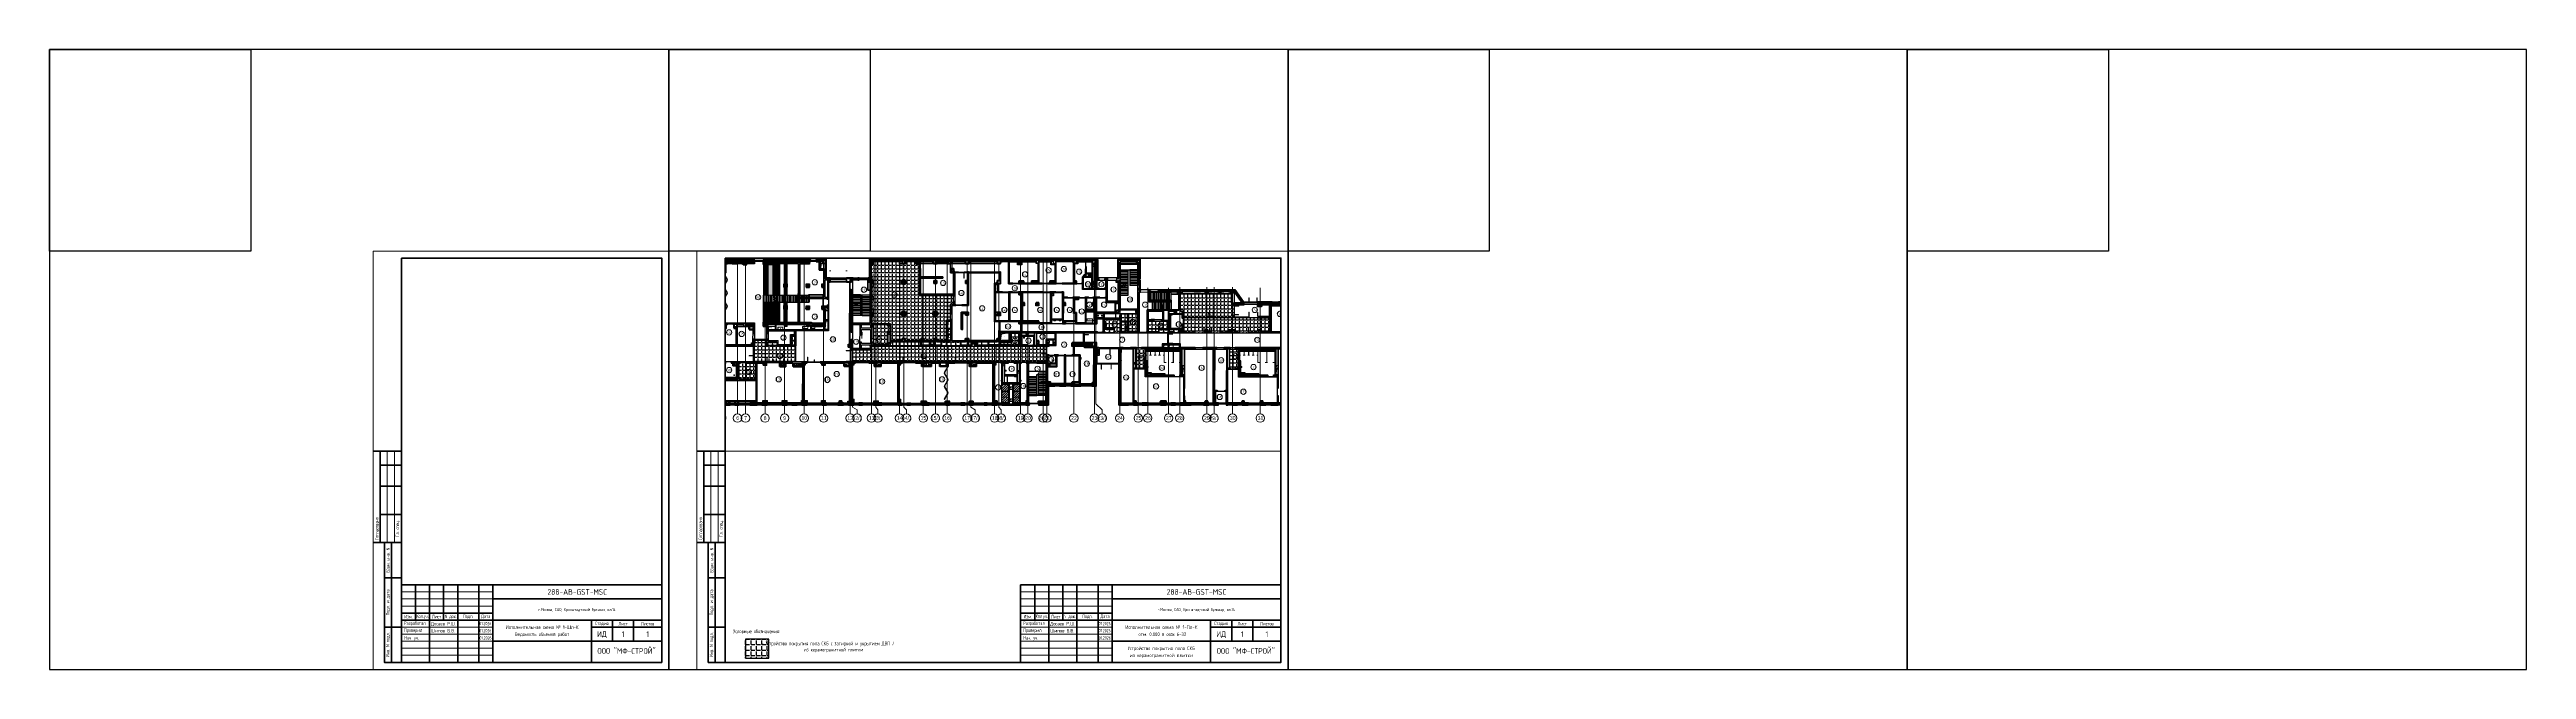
# Paper-space layout '1-Пл' of a CAD drawing. Header units: millimetres. Extents: x -143 to 1617, y 0 to 440.
# The model-space entities are those that its viewports show. They can reach past a viewport. Long polylines and large blocks are cut down to what shows.
import ezdxf
from ezdxf.enums import TextEntityAlignment as Align

# ---------------------------------------------------------------- set-up
doc = ezdxf.new("R2018")
doc.units = ezdxf.units.MM
for name, pattern in [('Осевая', [6350, 1270, -952.5, 3175, -952.5]), ('Снесенные', [1428.75, 952.5, -476.25]), ('Штрих', [1270, 635, -635])]:
    doc.linetypes.add(name, pattern=pattern)
doc.layers.add('1) плитка  КР1', color=40, linetype='Continuous')
for name, color, linetype, lineweight in [('A-AREA-IDEN', 7, 'Continuous', 9), ('A-DETL-GENF', 7, 'Continuous', 9), ('A-DOOR-FRAM-2', 7, 'Continuous', 5), ('A-GENM', 7, 'Continuous', 9), ('A-GENM-1', 7, 'Continuous', 20), ('A-GENM-2', 7, 'Штрих', 5), ('A-GENM-3', 7, 'Continuous', 5), ('A-GLAZ', 7, 'Continuous', 9), ('A-GLAZ-1', 7, 'Continuous', 5), ('A-GLAZ-CURT-1', 7, 'Continuous', 5), ('A-GLAZ-CURT-2', 7, 'Continuous', 20), ('A-GLAZ-CWMG', 7, 'Continuous', 9), ('A-GLAZ-CWMG-1', 7, 'Continuous', 20), ('A-WALL', 7, 'Continuous', 5), ('M-EQPM-3', 7, 'Снесенные', 5), ('S-COLS-1', 7, 'Continuous', 5), ('S-STRS', 7, 'Continuous', 9), ('S-STRS-2', 7, 'Continuous', 5), ('S-STRS-3', 7, 'Continuous', 30), ('Оси', 7, 'Continuous', 9), ('Оси-1', 7, 'Continuous', 20), ('Оси-2', 7, 'Осевая', 9)]:
    doc.layers.add(name, color=color, linetype=linetype, lineweight=lineweight)
for name, color, linetype, lineweight, true_color in [('A-DOOR-FRAM-1', 7, 'Continuous', 5, 0xc0c0c0), ('M-EQPM-2', 7, 'Штрих', 5, 0xb2b2b2), ('S-STRS-1', 7, 'Continuous', 9, 0xeef6ff)]:
    doc.layers.add(name, color=color, linetype=linetype, lineweight=lineweight, true_color=true_color)
doc.styles.add('Arial', font='arial.ttf', dxfattribs={"width": 0.9, "height": 700})
doc.styles.add('GOST Common', font='', dxfattribs={"width": 0.9, "height": 500})
doc.styles.get("Standard").update_dxf_attribs({"font": 'ГОСТ тип А.ttf'})
doc.styles.add('СПДС', font='ГОСТ тип А.ttf', dxfattribs={"width": 0.9})
doc.styles.get('GOST Common').set_extended_font_data('GOST Common')
pattern_1 = [(45, (-296.384, 164.685), (-14.1421, 14.1421), []), (135, (-296.384, 164.685), (-14.1421, -14.1421), [])]
pattern_2 = [(45, (-296.384, 104.685), (-14.1421, 14.1421), []), (135, (-296.384, 104.685), (-14.1421, -14.1421), [])]
pattern_3 = [(45, (-346.384, 174.685), (-14.1421, 14.1421), []), (135, (-346.384, 174.685), (-14.1421, -14.1421), [])]
pattern_4 = [(45, (-651.384, 189.685), (-14.1421, 14.1421), []), (135, (-651.384, 189.685), (-14.1421, -14.1421), [])]
pattern_5 = [(45, (-371.384, 114.685), (-14.1421, 14.1421), []), (135, (-371.384, 114.685), (-14.1421, -14.1421), [])]
pattern_6 = [(45, (-296.384, 114.685), (-14.1421, 14.1421), []), (135, (-296.384, 114.685), (-14.1421, -14.1421), [])]
pattern_7 = [(45, (-521.384, 114.685), (-14.1421, 14.1421), []), (135, (-521.384, 114.685), (-14.1421, -14.1421), [])]
pattern_8 = [(45, (-371.384, 164.685), (-14.1421, 14.1421), []), (135, (-371.384, 164.685), (-14.1421, -14.1421), [])]
pattern_9 = [(45, (-371.384, 174.685), (-14.1421, 14.1421), []), (135, (-371.384, 174.685), (-14.1421, -14.1421), [])]
pattern_10 = [(45, (-296.384, 174.685), (-14.1421, 14.1421), []), (135, (-296.384, 174.685), (-14.1421, -14.1421), [])]
pattern_11 = [(45, (-171.384, 164.685), (-14.1421, 14.1421), []), (135, (-171.384, 164.685), (-14.1421, -14.1421), [])]
pattern_12 = [(0, (38804.7, 11553.94), (0, 698.5), [508, -190.5]), (90, (38804.7, 11553.94), (-698.5, 4e-14), [508, -190.5])]
pattern_13 = [(45, (67124.7, 3603.94), (-224.506, 224.506), [])]

# ---------------------------------------------------------------- blocks, each defined once
blk = doc.blocks.new('*U1680')
at = {"color": 4}
blk.add_lwpolyline([(-220, -220), (220, -220), (220, 220), (-220, 220)], close=True, dxfattribs=at)
at = {"color": 3}
blk.add_lwpolyline([(-220, 220), (-77, 220), (-77, 77), (-220, 77)], close=True, dxfattribs=at)
blk = doc.blocks.new('*U1681')
at = {"color": 0, "linetype": 'ByBlock', "lineweight": -2, "transparency": 16777216}
for p in [(0, 0), (440, 0), (880, 0), (1320, 0)]:
    blk.add_blockref('*U1680', p, dxfattribs=at)
blk = doc.blocks.new('*U1672')
at = {"lineweight": 0}
blk.add_lwpolyline([(-205, -5), (5, -5), (5, 292), (-205, 292)], close=True, dxfattribs=at)
at = {"color": 0, "linetype": 'Continuous', "lineweight": 50}
blk.add_lwpolyline([(-185, 287), (0, 287), (0, 0), (-185, 0)], close=True, dxfattribs=at)
at = {"lineweight": 35}
for points in [[(-185, 150), (-205, 150)], [(-200, 85), (-200, 150)], [(-185, 140), (-200, 140)], [(-185, 125), (-200, 125)], [(-185, 105), (-200, 105)], [(-185, 85), (-205, 85)], [(-185, 85), (-197, 85), (-197, 0), (-185, 0)], [(-192, 0), (-192, 85)], [(-185, 60), (-197, 60)], [(-175, 55), (-175, 30)], [(-165, 55), (-165, 0)], [(-155, 55), (-155, 30)], [(-145, 55), (-145, 0)], [(-130, 55), (-130, 0)], [(-120, 55), (-120, 0)], [(-120, 45), (0, 45)], [(-185, 25), (-197, 25)], [(-185, 35), (-120, 35)], [(-185, 30), (0, 30)], [(-50, 30), (-50, 0)], [(-50, 25), (0, 25)], [(-35, 30), (-35, 15)], [(-20, 30), (-20, 15)], [(-120, 15), (0, 15)]]:
    blk.add_lwpolyline(points, dxfattribs=at)
at = {"lineweight": 18}
for points in [[(-195, 85), (-195, 150)], [(-190, 85), (-190, 150)], [(-185, 50), (-120, 50)], [(-185, 45), (-120, 45)], [(-185, 40), (-120, 40)], [(-185, 25), (-120, 25)], [(-185, 20), (-120, 20)], [(-185, 15), (-120, 15)], [(-185, 10), (-120, 10)], [(-185, 5), (-120, 5)]]:
    blk.add_lwpolyline(points, dxfattribs=at)
at = {"lineweight": 35}
blk.add_lwpolyline([(-185, 0), (0, 0), (0, 55), (-185, 55)], close=True, dxfattribs=at)
at = {"lineweight": 0}
blk.add_lwpolyline([(0, -5), (5, -5), (5, 0)], dxfattribs=at)
at = {"lineweight": -2, "char_height": 2.5, "attachment_point": 5, "rotation": 90, "style": 'СПДС'}
for s, insert, width in [('Согласовано', (-202.5, 95), 19.991), ('Гл. спец.', (-187.5, 95), 19.991), ('Взам. инв. N', (-194.5, 72.5), 24.991), ('Подл. и дата', (-194.5, 42.5), 34.991), ('Инв. N подл.', (-194.5, 12.5), 24.991)]:
    blk.add_mtext(s, dxfattribs=dict(at, insert=insert, width=width))
at = {"insert": (-60.2, 37.2), "char_height": 2.2, "attachment_point": 5, "style": 'СПДС'}
blk.add_mtext_dynamic_manual_height_columns('г.Москва, САО, Кронштадтский бульвар, вл.14', width=118.293, gutter_width=0, heights=[12.8], dxfattribs=at)
at = {"lineweight": -2, "char_height": 2.5, "style": 'СПДС'}
for s, insert, width, attachment_point in [('Разработал', (-183.1, 27.5), 17.953, 4), ('Проверил', (-183.1, 22.5), 17.953, 4), ('Нач. уч.', (-183, 17.1), 17.953, 4), ('Изм.', (-180, 32.5), 10, 5), ('Кол.уч.', (-170, 32.5), 10, 5), ('Лист', (-160, 32.5), 10, 5), ('N док.', (-150, 32.5), 10, 5), ('Подп.', (-137.5, 32.5), 15, 5), ('Дата', (-125, 32.5), 10, 5), ('Стадия', (-42.5, 27.5), 15, 5), ('Лист', (-27.5, 27.5), 15, 5), ('Листов', (-10, 27.5), 20, 5)]:
    blk.add_mtext(s, dxfattribs=dict(at, insert=insert, width=width, attachment_point=attachment_point))
at = {"lineweight": 30, "width": 0.9, "flags": 104}
blk.add_attdef('ШАПКА', text='', height=3, dxfattribs=at).set_placement((-135, 281), align=Align.MIDDLE_CENTER)
at = {"style": 'СПДС'}
for tag, height, p in [('ШИФР_ПРОЕКТА', 4, (-60, 50)), ('НАИМЕНОВАНИЕ_ОБЪЕКТА2', 2.5, (-85, 20)), ('НАИМЕНОВАНИЕ_ОБЪЕКТА', 2.5, (-85, 25)), ('СТАДИЯ', 4, (-42.5, 20)), ('ЛИСТ_первый', 4, (-27.5, 20)), ('ЛИСТОВ', 4, (-10, 20)), ('НАИМЕНОВАНИЕ_ЧЕРТЕЖА2', 2.5, (-85, 5)), ('НАИМЕНОВАНИЕ_ЧЕРТЕЖА1', 2.5, (-85, 10)), ('ОРГАНИЗАЦИЯ_РАЗРАБОТЧИК1', 4, (-25, 8.1))]:
    blk.add_attdef(tag, text='', height=height, dxfattribs=at).set_placement(p, align=Align.MIDDLE_CENTER)
for tag, p in [('РАЗРАБОТЧИК', (-164, 27.5)), ('РУК.ГРУППЫ', (-164, 22.5))]:
    blk.add_attdef(tag, text='', height=2.5, dxfattribs=at).set_placement(p, align=Align.MIDDLE_LEFT)
at = {"style": 'СПДС', "width": 0.9}
for tag, p in [('ДАТА1', (-129.6, 26.4)), ('ДАТА2', (-129.6, 21.4)), ('ДАТА3', (-129.5, 16.2))]:
    blk.add_attdef(tag, p, '', height=2.3, dxfattribs=at)
blk = doc.blocks.new('*U1673')
at = {"lineweight": 0}
blk.add_lwpolyline([(-415, -5), (5, -5), (5, 292), (-415, 292)], close=True, dxfattribs=at)
at = {"color": 0, "linetype": 'Continuous', "lineweight": 50}
blk.add_lwpolyline([(-395, 287), (0, 287), (0, 0), (-395, 0)], close=True, dxfattribs=at)
at = {"lineweight": 35}
for points in [[(-395, 150), (-415, 150)], [(-410, 85), (-410, 150)], [(-395, 140), (-410, 140)], [(-395, 125), (-410, 125)], [(-395, 105), (-410, 105)], [(-395, 85), (-415, 85)], [(-395, 85), (-407, 85), (-407, 0), (-395, 0)], [(-402, 0), (-402, 85)], [(-395, 60), (-407, 60)], [(-175, 55), (-175, 30)], [(-165, 55), (-165, 0)], [(-155, 55), (-155, 30)], [(-145, 55), (-145, 0)], [(-130, 55), (-130, 0)], [(-120, 55), (-120, 0)], [(-120, 45), (0, 45)], [(-395, 25), (-407, 25)], [(-185, 35), (-120, 35)], [(-185, 30), (0, 30)], [(-50, 30), (-50, 0)], [(-50, 25), (0, 25)], [(-35, 30), (-35, 15)], [(-20, 30), (-20, 15)], [(-120, 15), (0, 15)]]:
    blk.add_lwpolyline(points, dxfattribs=at)
at = {"lineweight": 18}
for points in [[(-405, 85), (-405, 150)], [(-400, 85), (-400, 150)], [(-185, 50), (-120, 50)], [(-185, 45), (-120, 45)], [(-185, 40), (-120, 40)], [(-185, 25), (-120, 25)], [(-185, 20), (-120, 20)], [(-185, 15), (-120, 15)], [(-185, 10), (-120, 10)], [(-185, 5), (-120, 5)]]:
    blk.add_lwpolyline(points, dxfattribs=at)
at = {"lineweight": 35}
blk.add_lwpolyline([(-185, 0), (0, 0), (0, 55), (-185, 55)], close=True, dxfattribs=at)
at = {"lineweight": 0}
blk.add_lwpolyline([(0, -5), (5, -5), (5, 0)], dxfattribs=at)
at = {"lineweight": -2, "char_height": 2.5, "attachment_point": 5, "rotation": 90, "style": 'СПДС'}
for s, insert, width in [('Согласовано', (-412.5, 95), 19.991), ('Гл. спец.', (-397.5, 95), 19.991), ('Взам. инв. N', (-404.5, 72.5), 24.991), ('Подл. и дата', (-404.5, 42.5), 34.991), ('Инв. N подл.', (-404.5, 12.5), 24.991)]:
    blk.add_mtext(s, dxfattribs=dict(at, insert=insert, width=width))
at = {"insert": (-60.2, 37.2), "char_height": 2.2, "attachment_point": 5, "style": 'СПДС'}
blk.add_mtext_dynamic_manual_height_columns('г.Москва, САО, Кронштадтский бульвар, вл.14', width=118.293, gutter_width=0, heights=[12.8], dxfattribs=at)
at = {"lineweight": -2, "char_height": 2.5, "style": 'СПДС'}
for s, insert, width, attachment_point in [('Разработал', (-183.1, 27.5), 17.953, 4), ('Проверил', (-183.1, 22.5), 17.953, 4), ('Нач. уч.', (-183, 17.1), 17.953, 4), ('Изм.', (-180, 32.5), 10, 5), ('Кол.уч.', (-170, 32.5), 10, 5), ('Лист', (-160, 32.5), 10, 5), ('N док.', (-150, 32.5), 10, 5), ('Подп.', (-137.5, 32.5), 15, 5), ('Дата', (-125, 32.5), 10, 5), ('Стадия', (-42.5, 27.5), 15, 5), ('Лист', (-27.5, 27.5), 15, 5), ('Листов', (-10, 27.5), 20, 5)]:
    blk.add_mtext(s, dxfattribs=dict(at, insert=insert, width=width, attachment_point=attachment_point))
at = {"lineweight": 30, "width": 0.9, "flags": 104}
blk.add_attdef('ШАПКА', text='', height=3, dxfattribs=at).set_placement((-135, 281), align=Align.MIDDLE_CENTER)
at = {"style": 'СПДС'}
for tag, height, p in [('ШИФР_ПРОЕКТА', 4, (-60, 50)), ('НАИМЕНОВАНИЕ_ОБЪЕКТА2', 2.5, (-85, 20)), ('НАИМЕНОВАНИЕ_ОБЪЕКТА', 2.5, (-85, 25)), ('СТАДИЯ', 4, (-42.5, 20)), ('ЛИСТ_первый', 4, (-27.5, 20)), ('ЛИСТОВ', 4, (-10, 20)), ('НАИМЕНОВАНИЕ_ЧЕРТЕЖА2', 2.5, (-85, 5)), ('НАИМЕНОВАНИЕ_ЧЕРТЕЖА1', 2.5, (-85, 10)), ('ОРГАНИЗАЦИЯ_РАЗРАБОТЧИК1', 4, (-25, 8.1))]:
    blk.add_attdef(tag, text='', height=height, dxfattribs=at).set_placement(p, align=Align.MIDDLE_CENTER)
for tag, p in [('РАЗРАБОТЧИК', (-164, 27.5)), ('РУК.ГРУППЫ', (-164, 22.5))]:
    blk.add_attdef(tag, text='', height=2.5, dxfattribs=at).set_placement(p, align=Align.MIDDLE_LEFT)
at = {"style": 'СПДС', "width": 0.9}
for tag, p in [('ДАТА1', (-129.6, 26.4)), ('ДАТА2', (-129.6, 21.4)), ('ДАТА3', (-129.5, 16.2))]:
    blk.add_attdef(tag, p, '', height=2.3, dxfattribs=at)
blk = doc.blocks.new('BSC_Колонна _Прямоугольная - 600х600-23286269-Объем проектирования 1 этажа')
at = {"layer": 'S-COLS-1'}
h = blk.add_hatch(dxfattribs=at)
h.set_pattern_fill('FP_3', color=256, style=0, pattern_type=2)
h.set_pattern_definition([(45, (-29509.74, -7600), (-114.04925, 114.04925), []), (45, (-29395.7, -7600), (-114.04925, 114.04925), [201.613, -40.323, 6.706, -33.617])])
h.paths.add_polyline_path([(-300, -300), (300, -300), (300, 300), (-300, 300), (-300, -187)])
for p, q in [((300, 300), (-300, 300)), ((-300, 300), (-300, -300)), ((300, -300), (300, 300)), ((-300, -300), (300, -300))]:
    blk.add_line(p, q, dxfattribs=at)
blk = doc.blocks.new('BSC_Колонна _Прямоугольная - 500х500-23286270-Объем проектирования 1 этажа')
at = {"layer": 'S-COLS-1'}
h = blk.add_hatch(dxfattribs=at)
h.set_pattern_fill('FP_4', color=256, style=0, pattern_type=2)
h.set_pattern_definition([(45, (-38790, -7650), (-114.04925, 114.04925), []), (45, (-38675.95, -7650), (-114.04925, 114.04925), [201.613, -40.323, 6.706, -33.617])])
h.paths.add_polyline_path([(250, -250), (250, 250), (-250, 250), (-250, -250), (85, -250)])
for p, q in [((250, 250), (-250, 250)), ((-250, 250), (-250, -250)), ((250, -250), (250, 250)), ((-250, -250), (250, -250))]:
    blk.add_line(p, q, dxfattribs=at)
blk = doc.blocks.new('BSC_Колонна _Прямоугольная - 500х500-V1-Объем проектирования 1 этажа')
at = {"layer": 'S-COLS-1'}
h = blk.add_hatch(dxfattribs=at)
h.set_pattern_fill('FP_5', color=256, style=0, pattern_type=2)
h.set_pattern_definition([(45, (-43160, -7650), (-114.04925, 114.04925), []), (45, (-43045.95, -7650), (-114.04925, 114.04925), [201.613, -40.323, 6.706, -33.617])])
h.paths.add_polyline_path([(-158, -250), (250, -250), (250, 250), (-250, 250), (-250, -250)])
for p, q in [((250, 250), (-250, 250)), ((-250, 250), (-250, -250)), ((250, -250), (250, 250)), ((-250, -250), (250, -250))]:
    blk.add_line(p, q, dxfattribs=at)
blk = doc.blocks.new('BSC_Колонна _Прямоугольная - 500х500-V2-Объем проектирования 1 этажа')
at = {"layer": 'S-COLS-1'}
h = blk.add_hatch(dxfattribs=at)
h.set_pattern_fill('FP_6', color=256, style=0, pattern_type=2)
h.set_pattern_definition([(45, (-47660, -7650), (-114.04925, 114.04925), []), (45, (-47545.95, -7650), (-114.04925, 114.04925), [201.613, -40.323, 6.706, -33.617])])
h.paths.add_polyline_path([(-250, -250), (250, -250), (250, 250), (-250, 250), (-250, -237)])
for p, q in [((250, 250), (-250, 250)), ((-250, 250), (-250, -250)), ((250, -250), (250, 250)), ((-250, -250), (250, -250))]:
    blk.add_line(p, q, dxfattribs=at)
blk = doc.blocks.new('BSC_Колонна _Прямоугольная - 500х500-V3-Объем проектирования 1 этажа')
at = {"layer": 'S-COLS-1'}
h = blk.add_hatch(dxfattribs=at)
h.set_pattern_fill('FP_7', color=256, style=0, pattern_type=2)
h.set_pattern_definition([(45, (-52160, -7650), (-114.04925, 114.04925), []), (45, (-52045.95, -7650), (-114.04925, 114.04925), [201.613, -40.323, 6.706, -33.617])])
h.paths.add_polyline_path([(-250, -250), (250, -250), (250, 250), (-250, 250), (-250, 30)])
for p, q in [((250, 250), (-250, 250)), ((-250, 250), (-250, -250)), ((250, -250), (250, 250)), ((-250, -250), (250, -250))]:
    blk.add_line(p, q, dxfattribs=at)
blk = doc.blocks.new('BSC_Колонна _Прямоугольная - 500х500-V4-Объем проектирования 1 этажа')
at = {"layer": 'S-COLS-1'}
h = blk.add_hatch(dxfattribs=at)
h.set_pattern_fill('FP_8', color=256, style=0, pattern_type=2)
h.set_pattern_definition([(45, (-61160, -7650), (-114.04925, 114.04925), []), (45, (-61045.95, -7650), (-114.04925, 114.04925), [201.613, -40.323, 6.706, -33.617])])
h.paths.add_polyline_path([(-250, -250), (250, -250), (250, 250), (-250, 250), (-250, -237)])
for p, q in [((250, 250), (-250, 250)), ((-250, 250), (-250, -250)), ((250, -250), (250, 250)), ((-250, -250), (250, -250))]:
    blk.add_line(p, q, dxfattribs=at)
blk = doc.blocks.new('BSC_Колонна _Прямоугольная - 600х600-V5-Объем проектирования 1 этажа')
at = {"layer": 'S-COLS-1'}
h = blk.add_hatch(dxfattribs=at)
h.set_pattern_fill('FP_9', color=256, style=0, pattern_type=2)
h.set_pattern_definition([(45, (-25860, -200), (-114.0493, 114.0493), []), (45, (-25745.95, -200), (-114.0493, 114.0493), [201.613, -40.323, 6.706, -33.617])])
h.paths.add_polyline_path([(300, -300), (300, 300), (-300, 300), (-300, -300)])
for p, q in [((300, 300), (-300, 300)), ((-300, 300), (-300, -300)), ((300, -300), (300, 300)), ((-300, -300), (300, -300))]:
    blk.add_line(p, q, dxfattribs=at)
blk = doc.blocks.new('BSC_Колонна _Прямоугольная - 600х600-V6-Объем проектирования 1 этажа')
at = {"layer": 'S-COLS-1'}
h = blk.add_hatch(dxfattribs=at)
h.set_pattern_fill('FP_10', color=256, style=0, pattern_type=2)
h.set_pattern_definition([(45, (-29509.74, -200), (-114.04925, 114.04925), []), (45, (-29395.7, -200), (-114.04925, 114.04925), [201.613, -40.323, 6.706, -33.617])])
h.paths.add_polyline_path([(300, -300), (300, 300), (-300, 300), (-300, -300)])
for p, q in [((300, 300), (-300, 300)), ((-300, 300), (-300, -300)), ((300, -300), (300, 300)), ((-300, -300), (300, -300))]:
    blk.add_line(p, q, dxfattribs=at)
blk = doc.blocks.new('BSC_Колонна _Прямоугольная - 500х500-V7-Объем проектирования 1 этажа')
at = {"layer": 'S-COLS-1'}
h = blk.add_hatch(dxfattribs=at)
h.set_pattern_fill('FP_11', color=256, style=0, pattern_type=2)
h.set_pattern_definition([(45, (-38790, -150), (-114.04925, 114.04925), []), (45, (-38675.95, -150), (-114.04925, 114.04925), [201.613, -40.323, 6.706, -33.617])])
h.paths.add_polyline_path([(250, -250), (250, 250), (-250, 250), (-250, -250), (85, -250)])
for p, q in [((250, 250), (-250, 250)), ((-250, 250), (-250, -250)), ((250, -250), (250, 250)), ((-250, -250), (250, -250))]:
    blk.add_line(p, q, dxfattribs=at)
blk = doc.blocks.new('BSC_Колонна _Прямоугольная - 500х500-V8-Объем проектирования 1 этажа')
at = {"layer": 'S-COLS-1'}
h = blk.add_hatch(dxfattribs=at)
h.set_pattern_fill('FP_12', color=256, style=0, pattern_type=2)
h.set_pattern_definition([(45, (-43160, -150), (-114.04925, 114.04925), []), (45, (-43045.95, -150), (-114.04925, 114.04925), [201.613, -40.323, 6.706, -33.617])])
h.paths.add_polyline_path([(250, -250), (250, 250), (-250, 250), (-250, -250)])
for p, q in [((250, 250), (-250, 250)), ((-250, 250), (-250, -250)), ((250, -250), (250, 250)), ((-250, -250), (250, -250))]:
    blk.add_line(p, q, dxfattribs=at)
blk = doc.blocks.new('BSC_Колонна _Прямоугольная - 500х500-V9-Объем проектирования 1 этажа')
at = {"layer": 'S-COLS-1'}
h = blk.add_hatch(dxfattribs=at)
h.set_pattern_fill('FP_13', color=256, style=0, pattern_type=2)
h.set_pattern_definition([(45, (-47660, -150), (-114.04925, 114.04925), []), (45, (-47545.95, -150), (-114.04925, 114.04925), [201.613, -40.323, 6.706, -33.617])])
h.paths.add_polyline_path([(250, -250), (250, 250), (-250, 250), (-250, -250)])
for p, q in [((250, 250), (-250, 250)), ((-250, 250), (-250, -250)), ((250, -250), (250, 250)), ((-250, -250), (250, -250))]:
    blk.add_line(p, q, dxfattribs=at)
blk = doc.blocks.new('BSC_Колонна _Прямоугольная - 500х500-V10-Объем проектирования 1 этажа')
at = {"layer": 'S-COLS-1'}
h = blk.add_hatch(dxfattribs=at)
h.set_pattern_fill('FP_14', color=256, style=0, pattern_type=2)
h.set_pattern_definition([(45, (-52160, -150), (-114.04925, 114.04925), []), (45, (-52045.95, -150), (-114.04925, 114.04925), [201.613, -40.323, 6.706, -33.617])])
h.paths.add_polyline_path([(-250, -250), (250, -250), (250, 250), (-250, 250), (-250, -245)])
for p, q in [((250, 250), (-250, 250)), ((-250, 250), (-250, -250)), ((250, -250), (250, 250)), ((-250, -250), (250, -250))]:
    blk.add_line(p, q, dxfattribs=at)
blk = doc.blocks.new('BSC_Колонна _Прямоугольная - 500х500-V11-Объем проектирования 1 этажа')
at = {"layer": 'S-COLS-1'}
h = blk.add_hatch(dxfattribs=at)
h.set_pattern_fill('FP_15', color=256, style=0, pattern_type=2)
h.set_pattern_definition([(45, (-61160, -150), (-114.04925, 114.04925), []), (45, (-61045.95, -150), (-114.04925, 114.04925), [201.613, -40.323, 6.706, -33.617])])
h.paths.add_polyline_path([(-250, -250), (250, -250), (250, 250), (-250, 250), (-250, -157)])
for p, q in [((250, 250), (-250, 250)), ((-250, 250), (-250, -250)), ((250, -250), (250, 250)), ((-250, -250), (250, -250))]:
    blk.add_line(p, q, dxfattribs=at)
blk = doc.blocks.new('BSC_Колонна _Прямоугольная - 500х500-V12-Объем проектирования 1 этажа')
at = {"layer": 'S-COLS-1'}
h = blk.add_hatch(dxfattribs=at)
h.set_pattern_fill('FP_16', color=256, style=0, pattern_type=2)
h.set_pattern_definition([(45, (-65660, -150), (-114.04925, 114.04925), []), (45, (-65545.95, -150), (-114.04925, 114.04925), [201.613, -40.323, 6.706, -33.617])])
h.paths.add_polyline_path([(-250, -250), (250, -250), (250, 250), (-250, 250), (-250, -157)])
for p, q in [((250, 250), (-250, 250)), ((-250, 250), (-250, -250)), ((250, -250), (250, 250)), ((-250, -250), (250, -250))]:
    blk.add_line(p, q, dxfattribs=at)
blk = doc.blocks.new('BSC_Колонна _Прямоугольная - 500х500-V13-Объем проектирования 1 этажа')
at = {"layer": 'S-COLS-1'}
h = blk.add_hatch(dxfattribs=at)
h.set_pattern_fill('FP_17', color=256, style=0, pattern_type=2)
h.set_pattern_definition([(45, (-75730, -3800), (-114.04925, 114.04925), []), (45, (-75615.95, -3800), (-114.04925, 114.04925), [201.613, -40.323, 6.706, -33.617])])
h.paths.add_polyline_path([(250, -250), (250, 250), (-250, 250), (-250, -250), (120, -250)])
for p, q in [((250, 250), (-250, 250)), ((-250, 250), (-250, -250)), ((250, -250), (250, 250)), ((-250, -250), (250, -250))]:
    blk.add_line(p, q, dxfattribs=at)
blk = doc.blocks.new('BSC_Колонна _Прямоугольная - 500х500-V14-Объем проектирования 1 этажа')
at = {"layer": 'S-COLS-1'}
h = blk.add_hatch(dxfattribs=at)
h.set_pattern_fill('FP_18', color=256, style=0, pattern_type=2)
h.set_pattern_definition([(45, (-80600, -3800), (-114.04925, 114.04925), []), (45, (-80485.95, -3800), (-114.04925, 114.04925), [201.613, -40.323, 6.706, -33.617])])
h.paths.add_polyline_path([(250, -250), (250, 250), (-250, 250), (-250, -250)])
for p, q in [((250, 250), (-250, 250)), ((-250, 250), (-250, -250)), ((250, -250), (250, 250)), ((-250, -250), (250, -250))]:
    blk.add_line(p, q, dxfattribs=at)
blk = doc.blocks.new('BSC_Колонна _Прямоугольная - 500х500-V15-Объем проектирования 1 этажа')
at = {"layer": 'S-COLS-1'}
h = blk.add_hatch(dxfattribs=at)
h.set_pattern_fill('FP_19', color=256, style=0, pattern_type=2)
h.set_pattern_definition([(45, (-65660, -7650), (-114.04925, 114.04925), []), (45, (-65545.95, -7650), (-114.04925, 114.04925), [201.613, -40.323, 6.706, -33.617])])
h.paths.add_polyline_path([(35, -250), (250, -250), (250, 22), (220, 22), (220, 30), (250, 30), (250, 250), (-250, 250), (-250, -250), (-10, -250)])
for p, q in [((220, 250), (-250, 250)), ((-250, 250), (-250, -250)), ((250, -250), (250, 22)), ((-250, -250), (250, -250))]:
    blk.add_line(p, q, dxfattribs=at)
blk = doc.blocks.new('BSC_Колонна _Прямоугольная - 600х600-23205240-Объем проектирования 1 этажа')
at = {"layer": 'S-COLS-1'}
h = blk.add_hatch(dxfattribs=at)
h.set_pattern_fill('FP_20', color=256, style=0, pattern_type=2)
h.set_pattern_definition([(45, (-66460, -12000), (-114.04925, 114.04925), []), (45, (-66345.95, -12000), (-114.04925, 114.04925), [201.613, -40.323, 6.706, -33.617])])
h.paths.add_polyline_path([(300, -300), (300, 300), (-300, 300), (-300, -300), (267, -300)])
for p, q in [((300, 300), (-300, 300)), ((-300, 300), (-300, -300)), ((300, -300), (300, 300)), ((-300, -300), (300, -300))]:
    blk.add_line(p, q, dxfattribs=at)
blk = doc.blocks.new('BSC_Колонна _Прямоугольная - 600х800-24078684-Объем проектирования 1 этажа')
at = {"layer": 'S-COLS-1'}
h = blk.add_hatch(dxfattribs=at)
h.set_pattern_fill('FP_21', color=256, style=0, pattern_type=2)
h.set_pattern_definition([(45, (-14010, -26700), (-114.04925, 114.04925), []), (45, (-13895.95, -26700), (-114.04925, 114.04925), [201.613, -40.323, 6.706, -33.617])])
h.paths.add_polyline_path([(-272, -400), (300, -400), (300, 400), (-300, 400), (-300, -400)])
for p, q in [((300, 400), (-300, 400)), ((-300, 400), (-300, -400)), ((300, -400), (300, 400)), ((-300, -400), (300, -400))]:
    blk.add_line(p, q, dxfattribs=at)
blk = doc.blocks.new('BSC_Колонна _Прямоугольная - 600х600-V16-Объем проектирования 1 этажа')
at = {"layer": 'S-COLS-1'}
h = blk.add_hatch(dxfattribs=at)
h.set_pattern_fill('FP_25', color=256, style=0, pattern_type=2)
h.set_pattern_definition([(45, (-14010, -14900), (-114.0493, 114.0493), []), (45, (-13895.95, -14900), (-114.0493, 114.0493), [201.612, -40.322, 6.706, -33.617])])
h.paths.add_polyline_path([(-80, -300), (300, -300), (300, 300), (-300, 300), (-300, -300)])
for p, q in [((300, 300), (-300, 300)), ((-300, 300), (-300, -300)), ((300, -300), (300, 300)), ((-300, -300), (300, -300))]:
    blk.add_line(p, q, dxfattribs=at)
blk = doc.blocks.new('BSC_Колонна _Прямоугольная - 600х600-23295697-Объем проектирования 1 этажа')
at = {"layer": 'S-COLS-1'}
h = blk.add_hatch(dxfattribs=at)
h.set_pattern_fill('FP_26', color=256, style=0, pattern_type=2)
h.set_pattern_definition([(45, (-14010, -18150), (-114.0493, 114.0493), []), (45, (-13895.95, -18150), (-114.0493, 114.0493), [201.612, -40.322, 6.706, -33.617])])
h.paths.add_polyline_path([(300, -300), (300, 300), (-300, 300), (-300, -300), (109, -300)])
for p, q in [((300, 300), (-300, 300)), ((-300, 300), (-300, -300)), ((300, -300), (300, 300)), ((-300, -300), (300, -300))]:
    blk.add_line(p, q, dxfattribs=at)
blk = doc.blocks.new('BSC_Колонна _Прямоугольная - 600х600-V17-Объем проектирования 1 этажа')
at = {"layer": 'S-COLS-1'}
h = blk.add_hatch(dxfattribs=at)
h.set_pattern_fill('FP_27', color=256, style=0, pattern_type=2)
h.set_pattern_definition([(45, (-14010, -21900), (-114.0493, 114.0493), []), (45, (-13895.95, -21900), (-114.0493, 114.0493), [201.613, -40.323, 6.706, -33.617])])
h.paths.add_polyline_path([(206, -300), (300, -300), (300, 300), (-300, 300), (-300, -300), (109, -300)])
for p, q in [((300, 300), (-300, 300)), ((-300, 300), (-300, -300)), ((300, -300), (300, 300)), ((-300, -300), (300, -300))]:
    blk.add_line(p, q, dxfattribs=at)
blk = doc.blocks.new('BSC_Колонна _Прямоугольная - 600х600-V18-Объем проектирования 1 этажа')
at = {"layer": 'S-COLS-1'}
h = blk.add_hatch(dxfattribs=at)
h.set_pattern_fill('FP_28', color=256, style=0, pattern_type=2)
h.set_pattern_definition([(45, (-25860, -7600), (-114.0493, 114.0493), []), (45, (-25745.95, -7600), (-114.0493, 114.0493), [201.613, -40.323, 6.706, -33.617])])
h.paths.add_polyline_path([(300, -300), (300, 300), (-300, 300), (-300, -300), (-111, -300)])
for p, q in [((300, 300), (-300, 300)), ((-300, 300), (-300, -300)), ((300, -300), (300, 300)), ((-300, -300), (300, -300))]:
    blk.add_line(p, q, dxfattribs=at)
blk = doc.blocks.new('BSC_Колонна _Прямоугольная - 600х600-V19-Объем проектирования 1 этажа')
at = {"layer": 'S-COLS-1'}
h = blk.add_hatch(dxfattribs=at)
h.set_pattern_fill('FP_29', color=256, style=0, pattern_type=2)
h.set_pattern_definition([(45, (-26110, -26800), (-114.04925, 114.04925), []), (45, (-25995.95, -26800), (-114.04925, 114.04925), [201.613, -40.323, 6.706, -33.617])])
h.paths.add_polyline_path([(-300, -300), (300, -300), (300, 300), (-300, 300), (-300, -100)])
for p, q in [((300, 300), (-300, 300)), ((-300, 300), (-300, -300)), ((300, -300), (300, 300)), ((-300, -300), (300, -300))]:
    blk.add_line(p, q, dxfattribs=at)
blk = doc.blocks.new('BSC_Колонна _Прямоугольная - 600х600-V20-Объем проектирования 1 этажа')
at = {"layer": 'S-COLS-1'}
h = blk.add_hatch(dxfattribs=at)
h.set_pattern_fill('FP_30', color=256, style=0, pattern_type=2)
h.set_pattern_definition([(45, (-26110, -14900), (-114.04925, 114.04925), []), (45, (-25995.95, -14900), (-114.04925, 114.04925), [201.613, -40.323, 6.706, -33.617])])
h.paths.add_polyline_path([(300, -300), (300, 300), (-300, 300), (-300, -300)])
for p, q in [((300, 300), (-300, 300)), ((-300, 300), (-300, -300)), ((300, -300), (300, 300)), ((-300, -300), (300, -300))]:
    blk.add_line(p, q, dxfattribs=at)
blk = doc.blocks.new('BSC_Колонна _Прямоугольная - 600х600-V21-Объем проектирования 1 этажа')
at = {"layer": 'S-COLS-1'}
h = blk.add_hatch(dxfattribs=at)
h.set_pattern_fill('FP_31', color=256, style=0, pattern_type=2)
h.set_pattern_definition([(45, (-66460, -17000), (-114.04925, 114.04925), []), (45, (-66345.95, -17000), (-114.04925, 114.04925), [201.613, -40.323, 6.706, -33.617])])
h.paths.add_polyline_path([(300, -300), (300, 300), (-300, 300), (-300, -300)])
for p, q in [((300, 300), (-300, 300)), ((-300, 300), (-300, -300)), ((300, -300), (300, 300)), ((-300, -300), (300, -300))]:
    blk.add_line(p, q, dxfattribs=at)
blk = doc.blocks.new('BSC_Колонна _Прямоугольная - 500х500-23287078-Объем проектирования 1 этажа')
at = {"layer": 'S-COLS-1'}
h = blk.add_hatch(dxfattribs=at)
h.set_pattern_fill('FP_32', color=256, style=0, pattern_type=2)
h.set_pattern_definition([(45, (-84450, -22950), (-114.04925, 114.04925), []), (45, (-84335.95, -22950), (-114.04925, 114.04925), [201.613, -40.323, 6.706, -33.617])])
h.paths.add_polyline_path([(-187, -250), (250, -250), (250, 250), (-250, 250), (-250, -250)])
for p, q in [((250, 250), (-250, 250)), ((-250, 250), (-250, -250)), ((250, -250), (250, 250)), ((-250, -250), (250, -250))]:
    blk.add_line(p, q, dxfattribs=at)
blk = doc.blocks.new('110_Дверь_СКБ_1Ст_Внутренняя1 - Д-8 950x2100h_охрана-31784688-Объем проектирования 1 этажа')
at = {"layer": 'A-DOOR-FRAM-2'}
h = blk.add_hatch(dxfattribs=at)
h.set_pattern_fill('FP_34', color=256, style=0, pattern_type=2)
h.set_pattern_definition(pattern_1)
h.paths.add_polyline_path([(-438, 100), (-463, 100), (-463, -100), (-438, -100), (-438, 15)])
at = {"layer": 'A-DOOR-FRAM-1'}
for p, q in [((-423, 108), (-493, 108)), ((-493, 108), (-493, 100)), ((-493, 100), (-423, 100)), ((-438, 100), (-463, 100)), ((-463, 100), (-463, -100)), ((-413, 100), (-438, 100)), ((-438, 100), (-438, 20)), ((-438, -100), (-438, 100)), ((-423, 100), (-438, 100)), ((-438, 100), (-438, 99)), ((-438, 99), (-423, 99)), ((-438, 20), (-403, 20)), ((-423, 20), (-438, 20)), ((-438, 20), (-438, -100)), ((-423, 100), (-423, 108)), ((-423, 99), (-423, 100)), ((-423, -100), (-423, 20)), ((-413, 60), (-413, 100)), ((-403, 60), (-413, 60)), ((-403, 20), (-403, 60)), ((437, 60), (427, 60)), ((427, 60), (427, 20)), ((427, 20), (462, 20)), ((437, 100), (437, 60)), ((462, 100), (437, 100)), ((517, 108), (447, 108)), ((447, 108), (447, 100)), ((462, 100), (447, 100)), ((447, 100), (447, 99)), ((447, 100), (517, 100)), ((447, 99), (462, 99)), ((462, 20), (447, 20)), ((447, 20), (447, -100)), ((462, 20), (462, 100)), ((487, 100), (462, 100)), ((462, 100), (462, -100)), ((462, 99), (462, 100)), ((462, -100), (462, 20)), ((487, -100), (487, 100)), ((517, 100), (517, 108)), ((-423, -100), (-493, -100)), ((-493, -100), (-493, -108)), ((-493, -108), (-423, -108)), ((-463, -100), (-438, -100)), ((-438, -100), (-423, -100)), ((-423, -108), (-423, -100)), ((447, -100), (462, -100)), ((517, -100), (447, -100)), ((447, -100), (447, -108)), ((447, -108), (517, -108)), ((462, -100), (487, -100)), ((517, -108), (517, -100))]:
    blk.add_line(p, q, dxfattribs=at)
blk = doc.blocks.new('110_Дверь_СКБ_1Ст_Внутренняя1 - Д-8 950x2100h_охрана-32224770-Объем проектирования 1 этажа')
at = {"layer": 'A-DOOR-FRAM-2'}
h = blk.add_hatch(dxfattribs=at)
h.set_pattern_fill('FP_36', color=256, style=0, pattern_type=2)
h.set_pattern_definition(pattern_2)
h.paths.add_polyline_path([(-438, 40), (-463, 40), (-463, -40), (-438, -39), (-438, 39)])
at = {"layer": 'A-DOOR-FRAM-1'}
for p, q in [((-423, 48), (-493, 48)), ((-493, 48), (-493, 40)), ((-493, 40), (-423, 40)), ((-438, 40), (-463, 40)), ((-463, 40), (-463, -40)), ((-413, 40), (-438, 40)), ((-438, 40), (-438, -40)), ((-438, -40), (-438, 40)), ((-423, 40), (-438, 40)), ((-438, 40), (-438, 39)), ((-438, 39), (-423, 39)), ((-423, 40), (-423, 48)), ((-423, 39), (-423, 40)), ((-413, 0), (-413, 40)), ((-403, 0), (-413, 0)), ((-403, -40), (-403, 0)), ((437, 0), (427, 0)), ((427, 0), (427, -40)), ((437, 40), (437, 0)), ((462, 40), (437, 40)), ((517, 48), (447, 48)), ((447, 48), (447, 40)), ((462, 40), (447, 40)), ((447, 40), (447, 39)), ((447, 40), (517, 40)), ((447, 39), (462, 39)), ((462, -40), (462, 40)), ((487, 40), (462, 40)), ((462, 40), (462, -40)), ((462, 39), (462, 40)), ((487, -40), (487, 40)), ((517, 40), (517, 48)), ((-423, -40), (-493, -40)), ((-493, -40), (-493, -48)), ((-493, -48), (-423, -48)), ((-463, -40), (-438, -40)), ((-423, -39), (-438, -39)), ((-438, -39), (-438, -40)), ((-438, -40), (-403, -40)), ((-438, -40), (-423, -40)), ((-423, -40), (-423, -39)), ((-423, -48), (-423, -40)), ((427, -40), (462, -40)), ((462, -39), (447, -39)), ((447, -39), (447, -40)), ((447, -40), (462, -40)), ((517, -40), (447, -40)), ((447, -40), (447, -48)), ((447, -48), (517, -48)), ((462, -40), (462, -39)), ((462, -40), (487, -40)), ((517, -48), (517, -40))]:
    blk.add_line(p, q, dxfattribs=at)
blk = doc.blocks.new('110_Дверь_СКБ_1Ст_Внутренняя1 - Д-7а_л__950x2100h_Туалет-32220591-Объем проектирования 1 этажа')
at = {"layer": 'A-DOOR-FRAM-2'}
h = blk.add_hatch(dxfattribs=at)
h.set_pattern_fill('FP_38', color=256, style=0, pattern_type=2)
h.set_pattern_definition(pattern_3)
h.paths.add_polyline_path([(-513, 110), (-513, -110), (-488, -109), (-488, 110)])
at = {"layer": 'A-DOOR-FRAM-1'}
for p, q in [((-473, 118), (-543, 118)), ((-543, 118), (-543, 110)), ((-543, 110), (-473, 110)), ((-488, 110), (-513, 110)), ((-513, 110), (-513, -110)), ((-463, 110), (-488, 110)), ((-488, 110), (-488, 30)), ((-488, -110), (-488, 110)), ((-473, 110), (-488, 110)), ((-488, 110), (-488, 109)), ((-488, 109), (-473, 109)), ((-488, 30), (-453, 30)), ((-473, 30), (-488, 30)), ((-488, 30), (-488, -110)), ((-473, 110), (-473, 118)), ((-473, 109), (-473, 110)), ((-473, -110), (-473, 30)), ((-463, 70), (-463, 110)), ((-453, 70), (-463, 70)), ((-453, 30), (-453, 70)), ((487, 70), (477, 70)), ((477, 70), (477, 30)), ((477, 30), (512, 30)), ((487, 110), (487, 70)), ((512, 110), (487, 110)), ((567, 118), (497, 118)), ((497, 118), (497, 110)), ((512, 110), (497, 110)), ((497, 110), (497, 109)), ((497, 110), (567, 110)), ((497, 109), (512, 109)), ((512, 30), (497, 30)), ((497, 30), (497, -110)), ((512, 30), (512, 110)), ((537, 110), (512, 110)), ((512, 110), (512, -110)), ((512, 109), (512, 110)), ((512, -110), (512, 30)), ((537, -110), (537, 110)), ((567, 110), (567, 118)), ((-473, -110), (-543, -110)), ((-543, -110), (-543, -118)), ((-543, -118), (-473, -118)), ((-513, -110), (-488, -110)), ((-488, -110), (-473, -110)), ((-473, -118), (-473, -110)), ((497, -110), (512, -110)), ((567, -110), (497, -110)), ((497, -110), (497, -118)), ((497, -118), (567, -118)), ((512, -110), (537, -110)), ((567, -118), (567, -110))]:
    blk.add_line(p, q, dxfattribs=at)
blk = doc.blocks.new('110_Дверь_СКБ_1Ст_Внутренняя1 - Д-8 950x2100h_охрана-V22-Объем проектирования 1 этажа')
at = {"layer": 'A-DOOR-FRAM-2'}
h = blk.add_hatch(dxfattribs=at)
h.set_pattern_fill('FP_34', color=256, style=0, pattern_type=2)
h.set_pattern_definition(pattern_1)
h.paths.add_polyline_path([(-438, 100), (-463, 100), (-463, -100), (-438, -100), (-438, 17)])
at = {"layer": 'A-DOOR-FRAM-1'}
for p, q in [((-423, 108), (-493, 108)), ((-493, 108), (-493, 100)), ((-493, 100), (-423, 100)), ((-438, 100), (-463, 100)), ((-463, 100), (-463, -100)), ((-413, 100), (-438, 100)), ((-438, 100), (-438, 20)), ((-438, -100), (-438, 100)), ((-423, 100), (-438, 100)), ((-438, 100), (-438, 99)), ((-438, 99), (-423, 99)), ((-438, 20), (-403, 20)), ((-423, 20), (-438, 20)), ((-438, 20), (-438, -100)), ((-423, 100), (-423, 108)), ((-423, 99), (-423, 100)), ((-423, -100), (-423, 20)), ((-413, 60), (-413, 100)), ((-403, 60), (-413, 60)), ((-403, 20), (-403, 60)), ((437, 60), (427, 60)), ((427, 60), (427, 20)), ((427, 20), (462, 20)), ((437, 100), (437, 60)), ((462, 100), (437, 100)), ((517, 108), (447, 108)), ((447, 108), (447, 100)), ((462, 100), (447, 100)), ((447, 100), (447, 99)), ((447, 100), (517, 100)), ((447, 99), (462, 99)), ((462, 20), (447, 20)), ((447, 20), (447, -100)), ((462, 20), (462, 100)), ((487, 100), (462, 100)), ((462, 100), (462, -100)), ((462, 99), (462, 100)), ((462, -100), (462, 20)), ((487, -100), (487, 100)), ((517, 100), (517, 108)), ((-423, -100), (-493, -100)), ((-493, -100), (-493, -108)), ((-493, -108), (-423, -108)), ((-463, -100), (-438, -100)), ((-438, -100), (-423, -100)), ((-423, -108), (-423, -100)), ((447, -100), (462, -100)), ((517, -100), (447, -100)), ((447, -100), (447, -108)), ((447, -108), (517, -108)), ((462, -100), (487, -100)), ((517, -108), (517, -100))]:
    blk.add_line(p, q, dxfattribs=at)
blk = doc.blocks.new('110_Дверь_СКБ_2Ст - Д-2а_л_ Из коридора на лестницу-32216062-Объем проектирования 1 этажа')
at = {"layer": 'A-DOOR-FRAM-1'}
for p, q in [((-672, 108), (-742, 108)), ((-742, 108), (-742, 100)), ((-742, 100), (-672, 100)), ((-638, 100), (-688, 100)), ((-688, 100), (-688, 20)), ((-688, 20), (-628, 20)), ((-672, 20), (-688, 20)), ((-688, 20), (-688, -100)), ((-672, 100), (-672, 108)), ((-672, -100), (-672, 20)), ((-638, 50), (-638, 100)), ((-628, 50), (-638, 50)), ((-628, 20), (-628, 50)), ((662, 50), (652, 50)), ((652, 50), (652, 20)), ((652, 20), (712, 20)), ((662, 100), (662, 50)), ((712, 100), (662, 100)), ((768, 108), (698, 108)), ((698, 108), (698, 100)), ((698, 100), (768, 100)), ((712, 20), (698, 20)), ((698, 20), (698, -100)), ((712, 20), (712, 100)), ((712, -100), (712, 20)), ((768, 100), (768, 108)), ((-672, -100), (-742, -100)), ((-742, -100), (-742, -108)), ((-742, -108), (-672, -108)), ((-688, -100), (-672, -100)), ((-672, -108), (-672, -100)), ((698, -100), (712, -100)), ((768, -100), (698, -100)), ((698, -100), (698, -108)), ((698, -108), (768, -108)), ((768, -108), (768, -100))]:
    blk.add_line(p, q, dxfattribs=at)
blk = doc.blocks.new('110_Дверь_СКБ_2Ст - Д-5_п_ Из игровой в коридор-32215844-Объем проектирования 1 этажа')
at = {"layer": 'A-DOOR-FRAM-1'}
for p, q in [((-672, 48), (-742, 48)), ((-742, 48), (-742, 40)), ((-742, 40), (-672, 40)), ((-638, 40), (-688, 40)), ((-688, 40), (-688, -40)), ((-672, 40), (-672, 48)), ((-638, -10), (-638, 40)), ((662, 40), (662, -10)), ((712, 40), (662, 40)), ((768, 48), (698, 48)), ((698, 48), (698, 40)), ((698, 40), (768, 40)), ((712, -40), (712, 40)), ((768, 40), (768, 48)), ((-672, -40), (-742, -40)), ((-742, -40), (-742, -48)), ((-742, -48), (-672, -48)), ((-688, -40), (-628, -40)), ((-672, -39), (-688, -39)), ((-688, -39), (-688, -40)), ((-688, -40), (-672, -40)), ((-672, -40), (-672, -39)), ((-672, -48), (-672, -40)), ((-628, -10), (-638, -10)), ((-628, -40), (-628, -10)), ((662, -10), (652, -10)), ((652, -10), (652, -40)), ((652, -40), (712, -40)), ((712, -39), (698, -39)), ((698, -39), (698, -40)), ((698, -40), (712, -40)), ((768, -40), (698, -40)), ((698, -40), (698, -48)), ((698, -48), (768, -48)), ((712, -40), (712, -39)), ((768, -48), (768, -40))]:
    blk.add_line(p, q, dxfattribs=at)
blk = doc.blocks.new('110_Дверь_СКБ_2Ст - Д-6_л__ ДОО_Дв_1450x2100h_Дверь из раздевальной в коридор-25835678-Объем проектирования 1 этажа')
at = {"layer": 'A-DOOR-FRAM-2'}
h = blk.add_hatch(dxfattribs=at)
h.set_pattern_fill('FP_40', color=256, style=0, pattern_type=2)
h.set_pattern_definition([(45, (-546.384, 164.685), (-14.1421, 14.1421), []), (135, (-546.384, 164.685), (-14.1421, -14.1421), [])])
h.paths.add_polyline_path([(-688, -100), (-688, 100), (-712, 100), (-712, -100)])
at = {"layer": 'A-DOOR-FRAM-1'}
for p, q in [((-672, 108), (-742, 108)), ((-742, 108), (-742, 100)), ((-742, 100), (-672, 100)), ((-688, 100), (-712, 100)), ((-712, 100), (-712, -100)), ((-638, 100), (-688, 100)), ((-688, 100), (-688, 20)), ((-688, 20), (-628, 20)), ((-688, -100), (-688, 100)), ((-672, 20), (-688, 20)), ((-688, 20), (-688, -100)), ((-672, 100), (-672, 108)), ((-672, -100), (-672, 20)), ((-638, 50), (-638, 100)), ((-628, 50), (-638, 50)), ((-628, 20), (-628, 50)), ((662, 50), (652, 50)), ((652, 50), (652, 20)), ((652, 20), (712, 20)), ((662, 100), (662, 50)), ((712, 100), (662, 100)), ((768, 108), (698, 108)), ((698, 108), (698, 100)), ((698, 100), (768, 100)), ((712, 20), (698, 20)), ((698, 20), (698, -100)), ((712, 20), (712, 100)), ((738, 100), (712, 100)), ((712, 100), (712, -100)), ((712, -100), (712, 20)), ((738, -100), (738, 100)), ((768, 100), (768, 108)), ((-672, -100), (-742, -100)), ((-742, -100), (-742, -108)), ((-742, -108), (-672, -108)), ((-712, -100), (-688, -100)), ((-688, -100), (-672, -100)), ((-672, -108), (-672, -100)), ((698, -100), (712, -100)), ((768, -100), (698, -100)), ((698, -100), (698, -108)), ((698, -108), (768, -108)), ((712, -100), (738, -100)), ((768, -108), (768, -100))]:
    blk.add_line(p, q, dxfattribs=at)
blk = doc.blocks.new('131_Сантехническая перегородка 7 - СП-1-30858579-Объем проектирования 1 этажа')
at = {"layer": 'A-GENM'}
blk.add_hatch(color=256, dxfattribs=at).paths.add_polyline_path([(2166, -8), (2166, 8), (-4, 8), (-4, -8), (1885, -8)])
at = {"layer": 'A-GENM', "flags": 128}
for points in [[(71, 8), (71, 9), (71, 9), (70, 9), (70, 10), (70, 10), (69, 11), (69, 11), (68, 12), (68, 12), (67, 12), (67, 13), (66, 13), (66, 13), (65, 14), (65, 14), (64, 14), (64, 14), (63, 14), (62, 15), (62, 15), (61, 15), (61, 15), (60, 15), (59, 15), (59, 15), (58, 15), (58, 15), (57, 15), (56, 15), (56, 15), (55, 15), (55, 15), (54, 14), (54, 14), (53, 14), (52, 14), (52, 13), (51, 13), (51, 13), (50, 13), (50, 12), (49, 12), (49, 11), (48, 11), (48, 11), (48, 10), (47, 10), (47, 9), (46, 9), (46, 8), (46, 8)], [(46, -8), (46, -9), (47, -9), (47, -9), (47, -10), (48, -10), (48, -11), (49, -11), (49, -12), (50, -12), (50, -12), (51, -13), (51, -13), (52, -13), (52, -14), (53, -14), (53, -14), (54, -14), (54, -14), (55, -15), (56, -15), (56, -15), (57, -15), (57, -15), (58, -15), (59, -15), (59, -15), (60, -15), (60, -15), (61, -15), (62, -15), (62, -15), (63, -15), (63, -14), (64, -14), (64, -14), (65, -14), (66, -13), (66, -13), (67, -13), (67, -13), (68, -12), (68, -12), (69, -11), (69, -11), (69, -11), (70, -10), (70, -10), (71, -9), (71, -9), (71, -8), (71, -8)]]:
    blk.add_lwpolyline(points, dxfattribs=at)
at = {"layer": 'A-GENM'}
for radius, start, end in [(24.6, 19.91127, 160.08873), (17.6, 28.97309, 151.02691), (15.1, 33.78108, 146.21892), (24.6, 199.91127, 340.08873), (17.6, 208.97309, 331.02691), (15.1, 213.78108, 326.21892)]:
    blk.add_arc((59, 0), radius, start, end, dxfattribs=at)
at = {"layer": 'A-GENM-1'}
for p, q in [((2166, 8), (-4, 8)), ((-4, 8), (-4, -8)), ((2166, -8), (2166, 8)), ((-4, -8), (2166, -8))]:
    blk.add_line(p, q, dxfattribs=at)
blk = doc.blocks.new('131_Сантехническая перегородка 6 - СП-1-30839354-Объем проектирования 1 этажа')
at = {"layer": 'A-GENM'}
blk.add_hatch(color=256, dxfattribs=at).paths.add_polyline_path([(800, 8), (0, 8), (0, -8), (800, -8)])
at = {"layer": 'A-GENM', "flags": 128}
for points in [[(71, 8), (71, 9), (71, 9), (70, 9), (70, 10), (70, 10), (69, 11), (69, 11), (68, 12), (68, 12), (67, 12), (67, 13), (66, 13), (66, 13), (65, 14), (65, 14), (64, 14), (64, 14), (63, 14), (62, 15), (62, 15), (61, 15), (61, 15), (60, 15), (59, 15), (59, 15), (58, 15), (58, 15), (57, 15), (56, 15), (56, 15), (55, 15), (55, 15), (54, 14), (54, 14), (53, 14), (52, 14), (52, 13), (51, 13), (51, 13), (50, 13), (50, 12), (49, 12), (49, 11), (48, 11), (48, 11), (48, 10), (47, 10), (47, 9), (46, 9), (46, 8), (46, 8)], [(46, -8), (46, -9), (47, -9), (47, -9), (47, -10), (48, -10), (48, -11), (49, -11), (49, -12), (50, -12), (50, -12), (51, -13), (51, -13), (52, -13), (52, -14), (53, -14), (53, -14), (54, -14), (54, -14), (55, -15), (56, -15), (56, -15), (57, -15), (57, -15), (58, -15), (59, -15), (59, -15), (60, -15), (60, -15), (61, -15), (62, -15), (62, -15), (63, -15), (63, -14), (64, -14), (64, -14), (65, -14), (66, -13), (66, -13), (67, -13), (67, -13), (68, -12), (68, -12), (69, -11), (69, -11), (69, -11), (70, -10), (70, -10), (71, -9), (71, -9), (71, -8), (71, -8)]]:
    blk.add_lwpolyline(points, dxfattribs=at)
at = {"layer": 'A-GENM'}
for radius, start, end in [(24.6, 19.91127, 160.08873), (17.6, 28.97309, 151.02691), (15.1, 33.78108, 146.21892), (24.6, 199.91127, 340.08873), (17.6, 208.97309, 331.02691), (15.1, 213.78108, 326.21892)]:
    blk.add_arc((59, 0), radius, start, end, dxfattribs=at)
at = {"layer": 'A-GENM-1'}
for p, q in [((800, 8), (0, 8)), ((0, 8), (0, -8)), ((800, -8), (800, 8)), ((0, -8), (800, -8))]:
    blk.add_line(p, q, dxfattribs=at)
blk = doc.blocks.new('131_Сантехническая перегородка_Дверь МГН - СД-1-30883454-Объем проектирования 1 этажа')
at = {"layer": 'A-GENM'}
for points in [[(-366.5, 8), (-370, 8), (-370, -8), (10, -8), (10, 8), (-350.5, 8)], [(1390, 8), (1010, 8), (1010, -8), (1390, -8)]]:
    blk.add_hatch(color=256, dxfattribs=at).paths.add_polyline_path(points)
at = {"layer": 'A-GENM-1'}
for p, q in [((10, 8), (-370, 8)), ((-370, 8), (-370, -8)), ((10, -8), (10, 8)), ((1390, 8), (1010, 8)), ((1010, 8), (1010, -8)), ((1390, -8), (1390, 8)), ((-370, -8), (10, -8)), ((1010, -8), (1390, -8))]:
    blk.add_line(p, q, dxfattribs=at)
blk = doc.blocks.new('120_Окно_СКБ_1Ст - 120_Окно_СКБ_1Ст 900х2500_h_ с форточкой-22876038-Объем проектирования 1 этажа')
at = {"layer": 'A-GLAZ'}
for p, q in [((-450, -127), (-450, -57)), ((-450, -57), (-380, -57)), ((-380, -127), (-450, -127)), ((-380, -127), (-400, -127)), ((-400, -127), (-400, -137)), ((-400, -137), (400, -137)), ((400, -137), (-400, -137)), ((-380, -57), (-380, -127)), ((380, -87), (-380, -87)), ((-380, -87), (-380, -127)), ((-330, -137), (-330, -87)), ((330, -137), (330, -87)), ((380, -127), (380, -57)), ((380, -57), (450, -57)), ((380, -127), (380, -87)), ((450, -127), (380, -127)), ((400, -127), (380, -127)), ((400, -137), (400, -127)), ((450, -57), (450, -127))]:
    blk.add_line(p, q, dxfattribs=at)
at = {"layer": 'A-GLAZ-1'}
for p, q in [((450, -57), (-450, -57)), ((-430, -127), (-400, -127)), ((-330, -107), (330, -107)), ((330, -117), (-330, -117)), ((400, -127), (430, -127))]:
    blk.add_line(p, q, dxfattribs=at)
blk = doc.blocks.new('120_Окно_СКБ_1Ст - 120_Окно_СКБ_1Ст 900х2500_h_ с форточкой-V23-Объем проектирования 1 этажа')
at = {"layer": 'A-GLAZ'}
for p, q in [((-450, -127), (-450, -57)), ((-450, -57), (-380, -57)), ((-380, -127), (-450, -127)), ((-380, -127), (-400, -127)), ((-400, -127), (-400, -137)), ((-400, -137), (400, -137)), ((400, -137), (-400, -137)), ((-380, -57), (-380, -127)), ((380, -87), (-380, -87)), ((-380, -87), (-380, -127)), ((-330, -137), (-330, -87)), ((330, -137), (330, -87)), ((380, -127), (380, -57)), ((380, -57), (450, -57)), ((380, -127), (380, -87)), ((450, -127), (380, -127)), ((400, -127), (380, -127)), ((400, -137), (400, -127)), ((450, -57), (450, -127))]:
    blk.add_line(p, q, dxfattribs=at)
at = {"layer": 'A-GLAZ-1'}
for p, q in [((450, -57), (-450, -57)), ((-430, -127), (-400, -127)), ((-330, -107), (330, -107)), ((330, -117), (-330, -117)), ((400, -127), (430, -127))]:
    blk.add_line(p, q, dxfattribs=at)
blk = doc.blocks.new('120_Окно_СКБ_2Ст_Фрамуга сверху - 120_Окно_СКБ_2Ст_2300х2500_h_ ДОО-19727959-Объем проектирования 1 этажа')
at = {"layer": 'A-GLAZ'}
for p, q in [((-1150, -127), (-1150, -57)), ((-1150, -57), (-1080, -57)), ((-1080, -127), (-1150, -127)), ((-1080, -127), (-1100, -127)), ((-1100, -127), (-1100, -137)), ((-1100, -137), (540, -137)), ((540, -137), (-1100, -137)), ((-1080, -57), (-1080, -127)), ((520, -87), (-1080, -87)), ((-1080, -87), (-1080, -127)), ((-1030, -137), (-1030, -87)), ((470, -137), (470, -87)), ((520, -127), (520, -57)), ((520, -57), (590, -57)), ((520, -127), (520, -87)), ((590, -127), (520, -127)), ((540, -127), (520, -127)), ((540, -137), (540, -127)), ((590, -127), (570, -127)), ((570, -127), (570, -137)), ((570, -137), (1100, -137)), ((1100, -137), (570, -137)), ((590, -57), (590, -127)), ((1080, -87), (590, -87)), ((590, -87), (590, -127)), ((640, -137), (640, -87)), ((1030, -137), (1030, -87)), ((1080, -127), (1080, -57)), ((1080, -57), (1150, -57)), ((1080, -127), (1080, -87)), ((1150, -127), (1080, -127)), ((1100, -127), (1080, -127)), ((1100, -137), (1100, -127)), ((1150, -57), (1150, -127))]:
    blk.add_line(p, q, dxfattribs=at)
at = {"layer": 'A-GLAZ-1'}
for p, q in [((1150, -57), (-1150, -57)), ((-1130, -127), (-1100, -127)), ((-1080, -57), (1080, -57)), ((-1030, -107), (470, -107)), ((470, -117), (-1030, -117)), ((540, -127), (570, -127)), ((540, -127), (570, -127)), ((640, -107), (1030, -107)), ((1030, -117), (640, -117)), ((1100, -127), (1130, -127))]:
    blk.add_line(p, q, dxfattribs=at)
blk = doc.blocks.new('110_Дверь_СКБ_2Ст_Внутренняя - ДН-7д_л__ ДОО_Дв_1450x2100h_Загрузочная_ Помещение холодильных камер-21737406-Объем проектирования 1 этажа')
at = {"layer": 'A-DOOR-FRAM-2'}
h = blk.add_hatch(dxfattribs=at)
h.set_pattern_fill('FP_43', color=256, style=0, pattern_type=2)
h.set_pattern_definition(pattern_4)
h.paths.add_polyline_path([(-792.5, -115), (-792.5, 115), (-837.5, 115), (-837.5, -115)])
at = {"layer": 'A-DOOR-FRAM-1'}
for p, q in [((-792.5, 115), (-837.5, 115)), ((-837.5, 115), (-837.5, -115)), ((-792.5, -115), (-792.5, 115)), ((862.5, 115), (817.5, 115)), ((817.5, 115), (817.5, -115)), ((862.5, -115), (862.5, 115)), ((-837.5, -115), (-792.5, -115)), ((817.5, -115), (862.5, -115))]:
    blk.add_line(p, q, dxfattribs=at)
blk = doc.blocks.new('110_Дверь_СКБ_1Ст_Внутренняя1 - Д-11а _огнестойкость EI 15_-32666892-Объем проектирования 1 этажа')
at = {"layer": 'A-DOOR-FRAM-2'}
h = blk.add_hatch(dxfattribs=at)
h.set_pattern_fill('FP_45', color=256, style=0, pattern_type=2)
h.set_pattern_definition(pattern_5)
h.paths.add_polyline_path([(-538, 50), (-538, -50), (-513, -50), (-513, 50)])
at = {"layer": 'A-DOOR-FRAM-1'}
for p, q in [((-498, 58), (-568, 58)), ((-568, 58), (-568, 50)), ((-568, 50), (-498, 50)), ((-513, 50), (-538, 50)), ((-538, 50), (-538, -50)), ((-488, 50), (-513, 50)), ((-513, 50), (-513, -30)), ((-513, -50), (-513, 50)), ((-498, 50), (-513, 50)), ((-513, 50), (-513, 49)), ((-513, 49), (-498, 49)), ((-498, 50), (-498, 58)), ((-498, 49), (-498, 50)), ((-488, 10), (-488, 50)), ((-478, 10), (-488, 10)), ((-478, -30), (-478, 10)), ((512, 10), (502, 10)), ((502, 10), (502, -30)), ((512, 50), (512, 10)), ((537, 50), (512, 50)), ((592, 58), (522, 58)), ((522, 58), (522, 50)), ((537, 50), (522, 50)), ((522, 50), (522, 49)), ((522, 50), (592, 50)), ((522, 49), (537, 49)), ((537, -30), (537, 50)), ((562, 50), (537, 50)), ((537, 50), (537, -50)), ((537, 49), (537, 50)), ((562, -50), (562, 50)), ((592, 50), (592, 58)), ((-498, -50), (-568, -50)), ((-568, -50), (-568, -58)), ((-568, -58), (-498, -58)), ((-538, -50), (-513, -50)), ((-513, -30), (-478, -30)), ((-498, -30), (-513, -30)), ((-513, -30), (-513, -50)), ((-513, -50), (-498, -50)), ((-498, -50), (-498, -30)), ((-498, -58), (-498, -50)), ((502, -30), (537, -30)), ((537, -30), (522, -30)), ((522, -30), (522, -50)), ((522, -50), (537, -50)), ((592, -50), (522, -50)), ((522, -50), (522, -58)), ((522, -58), (592, -58)), ((537, -50), (537, -30)), ((537, -50), (562, -50)), ((592, -58), (592, -50))]:
    blk.add_line(p, q, dxfattribs=at)
blk = doc.blocks.new('110_Дверь_СКБ_1Ст_Внутренняя1 - ДН-6д_ ДОО_Дв_1150x2100-24253098-Объем проектирования 1 этажа')
at = {"layer": 'A-DOOR-FRAM-2'}
h = blk.add_hatch(dxfattribs=at)
h.set_pattern_fill('FP_47', color=256, style=0, pattern_type=2)
h.set_pattern_definition([(45, (-396.384, 189.685), (-14.1421, 14.1421), []), (135, (-396.384, 189.685), (-14.1421, -14.1421), [])])
h.paths.add_polyline_path([(-537.5, -115), (-537.5, 115), (-562.5, 115), (-562.5, -115)])
at = {"layer": 'A-DOOR-FRAM-1'}
for p, q in [((-537.5, 115), (-562.5, 115)), ((-562.5, 115), (-562.5, -115)), ((-537.5, -115), (-537.5, 115)), ((-512.5, 40), (-537.5, 40)), ((-537.5, 40), (-537.5, -40)), ((-512.5, 0), (-512.5, 40)), ((-502.5, 0), (-512.5, 0)), ((-502.5, -40), (-502.5, 0)), ((537.5, 0), (527.5, 0)), ((527.5, 0), (527.5, -40)), ((537.5, 40), (537.5, 0)), ((562.5, 40), (537.5, 40)), ((587.5, 115), (562.5, 115)), ((562.5, 115), (562.5, -115)), ((562.5, -40), (562.5, 40)), ((587.5, -115), (587.5, 115)), ((-562.5, -115), (-537.5, -115)), ((-537.5, -40), (-502.5, -40)), ((527.5, -40), (562.5, -40)), ((562.5, -115), (587.5, -115))]:
    blk.add_line(p, q, dxfattribs=at)
blk = doc.blocks.new('110_Дверь_СКБ_1Ст_Внутренняя1 - Д-8_п_ 950x2100h_охрана 2-32213875-Объем проектирования 1 этажа')
at = {"layer": 'A-DOOR-FRAM-2'}
h = blk.add_hatch(dxfattribs=at)
h.set_pattern_fill('FP_49', color=256, style=0, pattern_type=2)
h.set_pattern_definition(pattern_6)
h.paths.add_polyline_path([(-463, -50), (-438, -49), (-438, 50), (-463, 50), (-463, -8)])
at = {"layer": 'A-DOOR-FRAM-1'}
for p, q in [((-423, 58), (-493, 58)), ((-493, 58), (-493, 50)), ((-493, 50), (-423, 50)), ((-438, 50), (-463, 50)), ((-463, 50), (-463, -50)), ((-413, 50), (-438, 50)), ((-438, 50), (-438, -30)), ((-438, -50), (-438, 50)), ((-423, 50), (-438, 50)), ((-438, 50), (-438, 49)), ((-438, 49), (-423, 49)), ((-423, 50), (-423, 58)), ((-423, 49), (-423, 50)), ((-413, 10), (-413, 50)), ((-403, 10), (-413, 10)), ((-403, -30), (-403, 10)), ((437, 10), (427, 10)), ((427, 10), (427, -30)), ((437, 50), (437, 10)), ((462, 50), (437, 50)), ((517, 58), (447, 58)), ((447, 58), (447, 50)), ((462, 50), (447, 50)), ((447, 50), (447, 49)), ((447, 50), (517, 50)), ((447, 49), (462, 49)), ((462, -30), (462, 50)), ((487, 50), (462, 50)), ((462, 50), (462, -50)), ((462, 49), (462, 50)), ((487, -50), (487, 50)), ((517, 50), (517, 58)), ((-423, -50), (-493, -50)), ((-493, -50), (-493, -58)), ((-493, -58), (-423, -58)), ((-463, -50), (-438, -50)), ((-438, -30), (-403, -30)), ((-423, -30), (-438, -30)), ((-438, -30), (-438, -50)), ((-438, -50), (-423, -50)), ((-423, -50), (-423, -30)), ((-423, -58), (-423, -50)), ((427, -30), (462, -30)), ((462, -30), (447, -30)), ((447, -30), (447, -50)), ((447, -50), (462, -50)), ((517, -50), (447, -50)), ((447, -50), (447, -58)), ((447, -58), (517, -58)), ((462, -50), (462, -30)), ((462, -50), (487, -50)), ((517, -58), (517, -50))]:
    blk.add_line(p, q, dxfattribs=at)
blk = doc.blocks.new('110_Дверь_СКБ_1Ст_Внутренняя1 - Д-9_ ДОО_Дв_950x2100h_Цеха_ ПУИ_ Помещение персонала_ Моечные_ Тамбур-18976848-Объем проектирования 1 этажа')
at = {"layer": 'A-DOOR-FRAM-2'}
h = blk.add_hatch(dxfattribs=at)
h.set_pattern_fill('FP_49', color=256, style=0, pattern_type=2)
h.set_pattern_definition(pattern_6)
h.paths.add_polyline_path([(-463, 40), (-462, -40), (-438, -40), (-438, 40), (-462, 40)])
at = {"layer": 'A-DOOR-FRAM-1'}
for p, q in [((-438, 40), (-463, 40)), ((-463, 40), (-463, -40)), ((-413, 40), (-438, 40)), ((-438, 40), (-438, -40)), ((-438, -40), (-438, 40)), ((-413, 0), (-413, 40)), ((-403, 0), (-413, 0)), ((-403, -40), (-403, 0)), ((437, 0), (427, 0)), ((427, 0), (427, -40)), ((437, 40), (437, 0)), ((462, 40), (437, 40)), ((462, -40), (462, 40)), ((487, 40), (462, 40)), ((462, 40), (462, -40)), ((487, -40), (487, 40)), ((-463, -40), (-438, -40)), ((-438, -40), (-403, -40)), ((427, -40), (462, -40)), ((462, -40), (487, -40))]:
    blk.add_line(p, q, dxfattribs=at)
blk = doc.blocks.new('110_Дверь_СКБ_1Ст_Внутренняя1 - Д-11п 1100x2100h_кладовые _все__ коридор _между помещениями блока столовой__ моечные _все_ 2-32102277-Объем проектирования 1 этажа')
at = {"layer": 'A-DOOR-FRAM-2'}
h = blk.add_hatch(dxfattribs=at)
h.set_pattern_fill('FP_45', color=256, style=0, pattern_type=2)
h.set_pattern_definition(pattern_5)
h.paths.add_polyline_path([(-513, -50), (-513, 50), (-538, 50), (-538, -50)])
at = {"layer": 'A-DOOR-FRAM-1'}
for p, q in [((-498, 58), (-568, 58)), ((-568, 58), (-568, 50)), ((-568, 50), (-498, 50)), ((-513, 50), (-538, 50)), ((-538, 50), (-538, -50)), ((-488, 50), (-513, 50)), ((-513, 50), (-513, -30)), ((-513, -50), (-513, 50)), ((-498, 50), (-513, 50)), ((-513, 50), (-513, 49)), ((-513, 49), (-498, 49)), ((-498, 50), (-498, 58)), ((-498, 49), (-498, 50)), ((-488, 10), (-488, 50)), ((-478, 10), (-488, 10)), ((-478, -30), (-478, 10)), ((512, 10), (502, 10)), ((502, 10), (502, -30)), ((512, 50), (512, 10)), ((537, 50), (512, 50)), ((592, 58), (522, 58)), ((522, 58), (522, 50)), ((537, 50), (522, 50)), ((522, 50), (522, 49)), ((522, 50), (592, 50)), ((522, 49), (537, 49)), ((537, -30), (537, 50)), ((562, 50), (537, 50)), ((537, 50), (537, -50)), ((537, 49), (537, 50)), ((562, -50), (562, 50)), ((592, 50), (592, 58)), ((-498, -50), (-568, -50)), ((-568, -50), (-568, -58)), ((-568, -58), (-498, -58)), ((-538, -50), (-513, -50)), ((-513, -30), (-478, -30)), ((-498, -30), (-513, -30)), ((-513, -30), (-513, -50)), ((-513, -50), (-498, -50)), ((-498, -50), (-498, -30)), ((-498, -58), (-498, -50)), ((502, -30), (537, -30)), ((537, -30), (522, -30)), ((522, -30), (522, -50)), ((522, -50), (537, -50)), ((592, -50), (522, -50)), ((522, -50), (522, -58)), ((522, -58), (592, -58)), ((537, -50), (537, -30)), ((537, -50), (562, -50)), ((592, -58), (592, -50))]:
    blk.add_line(p, q, dxfattribs=at)
blk = doc.blocks.new('Системная панель - Стекло - 70мм-31693610-Объем проектирования 1 этажа')
at = {"layer": 'A-GLAZ-CURT-1'}
h = blk.add_hatch(dxfattribs=at)
h.set_pattern_fill('FP_50', color=256, style=0, pattern_type=2)
h.set_pattern_definition([(225, (66247.5, 24715), (565.685, -565.685), [400, -1200]), (225, (66647.5, 24915), (565.685, -565.685), [1200, -400]), (225, (65847.5, 25115), (565.685, -565.685), [400, -1200])])
h.paths.add_polyline_path([(358, 35), (-543, 35), (-543, -35), (543, -35), (543, 35), (505, 35)])
at = {"layer": 'A-GLAZ-CURT-2'}
for p, q in [((543, 35), (-543, 35)), ((-543, 35), (-543, -35)), ((543, -35), (543, 35)), ((-543, -35), (543, -35))]:
    blk.add_line(p, q, dxfattribs=at)
blk = doc.blocks.new('Прямоугольный импост - Импост структурный с накладкой - 160мм Темный-32302292-Объем проектирования 1 этажа')
at = {"layer": 'A-GLAZ-CWMG-1'}
for p, q in [((-50, 40), (-50, 140)), ((-50, 140), (0, 140)), ((-40, 40), (-50, 40)), ((-50, -17), (-50, 0)), ((-50, 0), (-40, 0)), ((-40, 0), (-40, 40)), ((-10, 40), (-10, 0)), ((0, 40), (-10, 40)), ((-10, 0), (0, 0)), ((0, 140), (0, 40)), ((0, 0), (0, -17)), ((0, -17), (-50, -17))]:
    blk.add_line(p, q, dxfattribs=at)
blk = doc.blocks.new('110_Дверь_СКБ_1Ст_Внутренняя1 - Д-11 1100x2100h_кладовые _все__ коридор _между помещениями блока столовой__ моечные _все_-32089444-Объем проектирования 1 этажа')
at = {"layer": 'A-DOOR-FRAM-2'}
h = blk.add_hatch(dxfattribs=at)
h.set_pattern_fill('FP_45', color=256, style=0, pattern_type=2)
h.set_pattern_definition(pattern_5)
h.paths.add_polyline_path([(-538, -50), (-513, -50), (-513, 50), (-538, 50)])
at = {"layer": 'A-DOOR-FRAM-1'}
for p, q in [((-498, 58), (-568, 58)), ((-568, 58), (-568, 50)), ((-568, 50), (-498, 50)), ((-513, 50), (-538, 50)), ((-538, 50), (-538, -50)), ((-488, 50), (-513, 50)), ((-513, 50), (-513, -30)), ((-513, -50), (-513, 50)), ((-498, 50), (-513, 50)), ((-513, 50), (-513, 49)), ((-513, 49), (-498, 49)), ((-498, 50), (-498, 58)), ((-498, 49), (-498, 50)), ((-488, 10), (-488, 50)), ((-478, 10), (-488, 10)), ((-478, -30), (-478, 10)), ((512, 10), (502, 10)), ((502, 10), (502, -30)), ((512, 50), (512, 10)), ((537, 50), (512, 50)), ((592, 58), (522, 58)), ((522, 58), (522, 50)), ((537, 50), (522, 50)), ((522, 50), (522, 49)), ((522, 50), (592, 50)), ((522, 49), (537, 49)), ((537, -30), (537, 50)), ((562, 50), (537, 50)), ((537, 50), (537, -50)), ((537, 49), (537, 50)), ((562, -50), (562, 50)), ((592, 50), (592, 58)), ((-498, -50), (-568, -50)), ((-568, -50), (-568, -58)), ((-568, -58), (-498, -58)), ((-538, -50), (-513, -50)), ((-513, -30), (-478, -30)), ((-498, -30), (-513, -30)), ((-513, -30), (-513, -50)), ((-513, -50), (-498, -50)), ((-498, -50), (-498, -30)), ((-498, -58), (-498, -50)), ((502, -30), (537, -30)), ((537, -30), (522, -30)), ((522, -30), (522, -50)), ((522, -50), (537, -50)), ((592, -50), (522, -50)), ((522, -50), (522, -58)), ((522, -58), (592, -58)), ((537, -50), (537, -30)), ((537, -50), (562, -50)), ((592, -58), (592, -50))]:
    blk.add_line(p, q, dxfattribs=at)
blk = doc.blocks.new('120_Окно_СКБ_2Ст - 120_Окно_СКБ_2Ст 2100х2500 _мал створка справа_-V24-Объем проектирования 1 этажа')
at = {"layer": 'A-GLAZ'}
for p, q in [((-1050, -127), (-1050, -57)), ((-1050, -57), (-980, -57)), ((-980, -127), (-1050, -127)), ((-980, -127), (-1000, -127)), ((-1000, -127), (-1000, -137)), ((-1000, -137), (170, -137)), ((170, -137), (-1000, -137)), ((-980, -57), (-980, -127)), ((150, -87), (-980, -87)), ((-980, -87), (-980, -127)), ((-930, -137), (-930, -87)), ((100, -137), (100, -87)), ((150, -127), (150, -57)), ((150, -57), (220, -57)), ((150, -127), (150, -87)), ((220, -127), (150, -127)), ((170, -127), (150, -127)), ((170, -137), (170, -127)), ((220, -127), (200, -127)), ((200, -127), (200, -137)), ((200, -137), (1000, -137)), ((1000, -137), (200, -137)), ((220, -57), (220, -127)), ((980, -87), (220, -87)), ((220, -87), (220, -127)), ((270, -137), (270, -87)), ((930, -137), (930, -87)), ((980, -127), (980, -57)), ((980, -57), (1050, -57)), ((980, -127), (980, -87)), ((1050, -127), (980, -127)), ((1000, -127), (980, -127)), ((1000, -137), (1000, -127)), ((1050, -57), (1050, -127))]:
    blk.add_line(p, q, dxfattribs=at)
at = {"layer": 'A-GLAZ-1'}
for p, q in [((1050, -57), (-1050, -57)), ((-1030, -127), (-1000, -127)), ((-930, -107), (100, -107)), ((100, -117), (-930, -117)), ((170, -127), (200, -127)), ((270, -107), (930, -107)), ((930, -117), (270, -117)), ((1000, -127), (1030, -127))]:
    blk.add_line(p, q, dxfattribs=at)
blk = doc.blocks.new('120_Окно_СКБ_1Ст - 120_Окно_СКБ_1Ст 900х2500_h_-20664874-Объем проектирования 1 этажа')
at = {"layer": 'A-GLAZ'}
for p, q in [((-450, -127), (-450, -57)), ((-450, -57), (-380, -57)), ((-380, -127), (-450, -127)), ((-380, -127), (-400, -127)), ((-400, -127), (-400, -137)), ((-400, -137), (400, -137)), ((400, -137), (-400, -137)), ((-380, -57), (-380, -127)), ((380, -87), (-380, -87)), ((-380, -87), (-380, -127)), ((-330, -137), (-330, -87)), ((330, -137), (330, -87)), ((380, -127), (380, -57)), ((380, -57), (450, -57)), ((380, -127), (380, -87)), ((450, -127), (380, -127)), ((400, -127), (380, -127)), ((400, -137), (400, -127)), ((450, -57), (450, -127))]:
    blk.add_line(p, q, dxfattribs=at)
at = {"layer": 'A-GLAZ-1'}
for p, q in [((450, -57), (-450, -57)), ((-430, -127), (-400, -127)), ((-330, -107), (330, -107)), ((330, -117), (-330, -117)), ((400, -127), (430, -127))]:
    blk.add_line(p, q, dxfattribs=at)
blk = doc.blocks.new('120_Окно_СКБ_2Ст - 120_Окно_СКБ_2Ст 2100х2500 _мал створка справа_-V25-Объем проектирования 1 этажа')
at = {"layer": 'A-GLAZ'}
for p, q in [((-1050, -127), (-1050, -57)), ((-1050, -57), (-980, -57)), ((-980, -127), (-1050, -127)), ((-980, -127), (-1000, -127)), ((-1000, -127), (-1000, -137)), ((-1000, -137), (170, -137)), ((170, -137), (-1000, -137)), ((-980, -57), (-980, -127)), ((150, -87), (-980, -87)), ((-980, -87), (-980, -127)), ((-930, -137), (-930, -87)), ((100, -137), (100, -87)), ((150, -127), (150, -57)), ((150, -57), (220, -57)), ((150, -127), (150, -87)), ((220, -127), (150, -127)), ((170, -127), (150, -127)), ((170, -137), (170, -127)), ((220, -127), (200, -127)), ((200, -127), (200, -137)), ((200, -137), (1000, -137)), ((1000, -137), (200, -137)), ((220, -57), (220, -127)), ((980, -87), (220, -87)), ((220, -87), (220, -127)), ((270, -137), (270, -87)), ((930, -137), (930, -87)), ((980, -127), (980, -57)), ((980, -57), (1050, -57)), ((980, -127), (980, -87)), ((1050, -127), (980, -127)), ((1000, -127), (980, -127)), ((1000, -137), (1000, -127)), ((1050, -57), (1050, -127))]:
    blk.add_line(p, q, dxfattribs=at)
at = {"layer": 'A-GLAZ-1'}
for p, q in [((1050, -57), (-1050, -57)), ((-1030, -127), (-1000, -127)), ((-930, -107), (100, -107)), ((100, -117), (-930, -117)), ((170, -127), (200, -127)), ((270, -107), (930, -107)), ((930, -117), (270, -117)), ((1000, -127), (1030, -127))]:
    blk.add_line(p, q, dxfattribs=at)
blk = doc.blocks.new('120_Окно_СКБ_2Ст - 120_Окно_СКБ_2Ст 3100х2500 _мал_створка слева_-22446080-Объем проектирования 1 этажа')
at = {"layer": 'A-GLAZ'}
for p, q in [((-1550, -127), (-1550, -57)), ((-1550, -57), (-1480, -57)), ((-1480, -127), (-1550, -127)), ((-1480, -127), (-1500, -127)), ((-1500, -127), (-1500, -137)), ((-1500, -137), (670, -137)), ((670, -137), (-1500, -137)), ((-1480, -57), (-1480, -127)), ((650, -87), (-1480, -87)), ((-1480, -87), (-1480, -127)), ((-1430, -137), (-1430, -87)), ((600, -137), (600, -87)), ((650, -127), (650, -57)), ((650, -57), (720, -57)), ((650, -127), (650, -87)), ((720, -127), (650, -127)), ((670, -127), (650, -127)), ((670, -137), (670, -127)), ((720, -127), (700, -127)), ((700, -127), (700, -137)), ((700, -137), (1500, -137)), ((1500, -137), (700, -137)), ((720, -57), (720, -127)), ((1480, -87), (720, -87)), ((720, -87), (720, -127)), ((770, -137), (770, -87)), ((1430, -137), (1430, -87)), ((1480, -127), (1480, -57)), ((1480, -57), (1550, -57)), ((1480, -127), (1480, -87)), ((1550, -127), (1480, -127)), ((1500, -127), (1480, -127)), ((1500, -137), (1500, -127)), ((1550, -57), (1550, -127))]:
    blk.add_line(p, q, dxfattribs=at)
at = {"layer": 'A-GLAZ-1'}
for p, q in [((1550, -57), (-1550, -57)), ((-1530, -127), (-1500, -127)), ((-1430, -107), (600, -107)), ((600, -117), (-1430, -117)), ((670, -127), (700, -127)), ((770, -107), (1430, -107)), ((1430, -117), (770, -117)), ((1500, -127), (1530, -127))]:
    blk.add_line(p, q, dxfattribs=at)
blk = doc.blocks.new('120_Окно_СКБ_2Ст - 120_Окно_СКБ_2Ст 2100х2500 _мал створка справа_-V26-Объем проектирования 1 этажа')
at = {"layer": 'A-GLAZ'}
for p, q in [((-1050, -127), (-1050, -57)), ((-1050, -57), (-980, -57)), ((-980, -127), (-1050, -127)), ((-980, -127), (-1000, -127)), ((-1000, -127), (-1000, -137)), ((-1000, -137), (170, -137)), ((170, -137), (-1000, -137)), ((-980, -57), (-980, -127)), ((150, -87), (-980, -87)), ((-980, -87), (-980, -127)), ((-930, -137), (-930, -87)), ((100, -137), (100, -87)), ((150, -127), (150, -57)), ((150, -57), (220, -57)), ((150, -127), (150, -87)), ((220, -127), (150, -127)), ((170, -127), (150, -127)), ((170, -137), (170, -127)), ((220, -127), (200, -127)), ((200, -127), (200, -137)), ((200, -137), (1000, -137)), ((1000, -137), (200, -137)), ((220, -57), (220, -127)), ((980, -87), (220, -87)), ((220, -87), (220, -127)), ((270, -137), (270, -87)), ((930, -137), (930, -87)), ((980, -127), (980, -57)), ((980, -57), (1050, -57)), ((980, -127), (980, -87)), ((1050, -127), (980, -127)), ((1000, -127), (980, -127)), ((1000, -137), (1000, -127)), ((1050, -57), (1050, -127))]:
    blk.add_line(p, q, dxfattribs=at)
at = {"layer": 'A-GLAZ-1'}
for p, q in [((1050, -57), (-1050, -57)), ((-1050, -127), (-1000, -127)), ((-930, -107), (100, -107)), ((100, -117), (-930, -117)), ((170, -127), (200, -127)), ((270, -107), (930, -107)), ((930, -117), (270, -117)), ((1000, -127), (1030, -127))]:
    blk.add_line(p, q, dxfattribs=at)
blk = doc.blocks.new('Системная панель - Стекло - 40мм-22856102-Объем проектирования 1 этажа')
at = {"layer": 'A-GLAZ-CURT-1'}
h = blk.add_hatch(dxfattribs=at)
h.set_pattern_fill('FP_51', color=256, style=0, pattern_type=2)
h.set_pattern_definition([(45, (-17560.26, -27090), (-565.685, 565.685), [400, -1200]), (45, (-17960.26, -27290), (-565.685, 565.685), [1200, -400]), (45, (-17160.26, -27490), (-565.685, 565.685), [400, -1200])])
h.paths.add_polyline_path([(-147, -40), (410, -40), (410, 0), (-410, 0), (-410, -40), (-400, -40)])
at = {"layer": 'A-GLAZ-CURT-2'}
for p, q in [((410, 0), (-410, 0)), ((-410, 0), (-410, -40)), ((410, -40), (410, 0)), ((-410, -40), (410, -40))]:
    blk.add_line(p, q, dxfattribs=at)
blk = doc.blocks.new('Прямоугольный импост - Импост структурный с накладкой - 160мм Темный-33186088-Объем проектирования 1 этажа')
at = {"layer": 'A-GLAZ-CWMG'}
for p, q in [((17760, 27307), (16960, 27307)), ((17760, 27150), (16960, 27150))]:
    blk.add_line(p, q, dxfattribs=at)
blk = doc.blocks.new('Прямоугольный импост - Импост структурный с накладкой - 190мм-22856094-Объем проектирования 1 этажа')
at = {"layer": 'A-GLAZ-CWMG-1'}
for p, q in [((-50, 40), (-50, 190)), ((-50, 190), (0, 190)), ((-40, 40), (-50, 40)), ((-50, -17), (-50, 0)), ((-50, 0), (-40, 0)), ((-40, 0), (-40, 40)), ((-10, 40), (-10, 0)), ((0, 40), (-10, 40)), ((-10, 0), (0, 0)), ((0, 190), (0, 40)), ((0, 0), (0, -17)), ((0, -17), (-50, -17))]:
    blk.add_line(p, q, dxfattribs=at)
blk = doc.blocks.new('Системная панель - Стекло - 40мм-V27-Объем проектирования 1 этажа')
at = {"layer": 'A-GLAZ-CURT-1'}
h = blk.add_hatch(dxfattribs=at)
h.set_pattern_fill('FP_52', color=256, style=0, pattern_type=2)
h.set_pattern_definition([(45, (-19360.26, -27088.3), (-565.685, 565.685), [400, -1200]), (45, (-19760.26, -27288.3), (-565.685, 565.685), [1200, -400]), (45, (-18960.26, -27488.3), (-565.685, 565.685), [400, -1200])])
h.paths.add_polyline_path([(116, -40), (410, -38), (410, 0), (-410, 0), (-410, -40), (-15, -40)])
at = {"layer": 'A-GLAZ-CURT-2'}
for p, q in [((410, 0), (-410, 0)), ((-410, 0), (-410, -40)), ((410, -40), (410, 0)), ((-410, -40), (410, -40))]:
    blk.add_line(p, q, dxfattribs=at)
blk = doc.blocks.new('Прямоугольный импост - Импост структурный с накладкой - 190мм-V28-Объем проектирования 1 этажа')
at = {"layer": 'A-GLAZ-CWMG-1'}
for p, q in [((-50, 40), (-50, 190)), ((-50, 190), (0, 190)), ((-40, 40), (-50, 40)), ((-50, -17), (-50, 0)), ((-50, 0), (-40, 0)), ((-40, 0), (-40, 40)), ((-10, 40), (-10, 0)), ((0, 40), (-10, 40)), ((-10, 0), (0, 0)), ((0, 190), (0, 40)), ((0, 0), (0, -17)), ((0, -17), (-50, -17))]:
    blk.add_line(p, q, dxfattribs=at)
blk = doc.blocks.new('DOR__перегородка__Прямоугольная - ТП-3_ Вн_ДПГ_6820х3300h-19315679-Объем проектирования 1 этажа')
at = {"layer": 'A-DOOR-FRAM-1'}
for p, q in [((570, 707), (608, 772)), ((1783, 7), (570, 707)), ((608, 772), (1820, 72)), ((1820, 72), (1783, 7)), ((1821, 72), (3033, 772)), ((1858, 7), (1821, 72)), ((3071, 707), (1858, 7)), ((3033, 772), (3071, 707)), ((3070, 707), (3107, 772)), ((4282, 7), (3070, 707)), ((3107, 772), (4320, 72)), ((4320, 72), (4282, 7)), ((4319, 72), (5532, 772)), ((4357, 7), (4319, 72)), ((5569, 707), (4357, 7)), ((5532, 772), (5569, 707)), ((5569, 707), (5607, 772)), ((6781, 7), (5569, 707)), ((5607, 772), (6819, 72)), ((6819, 72), (6781, 7))]:
    blk.add_line(p, q, dxfattribs=at)
blk = doc.blocks.new('BSC_Колонна _Прямоугольная - 600х600-23205375-Объем проектирования 1 этажа')
at = {"layer": 'S-COLS-1'}
h = blk.add_hatch(dxfattribs=at)
h.set_pattern_fill('FP_54', color=256, style=0, pattern_type=2)
h.set_pattern_definition([(45, (-54460, -12000), (-114.04925, 114.04925), []), (45, (-54345.95, -12000), (-114.04925, 114.04925), [201.613, -40.323, 6.706, -33.617])])
h.paths.add_polyline_path([(-100, -300), (300, -300), (298, 300), (-300, 300), (-300, -300), (-112, -300)])
for p, q in [((300, 300), (-300, 300)), ((-300, 300), (-300, -300)), ((300, -300), (300, 300)), ((-300, -300), (300, -300))]:
    blk.add_line(p, q, dxfattribs=at)
blk = doc.blocks.new('BSC_Колонна _Прямоугольная - 600х600-V29-Объем проектирования 1 этажа')
at = {"layer": 'S-COLS-1'}
h = blk.add_hatch(dxfattribs=at)
h.set_pattern_fill('FP_55', color=256, style=0, pattern_type=2)
h.set_pattern_definition([(45, (-42460, -26800), (-114.04925, 114.04925), []), (45, (-42345.95, -26800), (-114.04925, 114.04925), [201.613, -40.323, 6.706, -33.617])])
h.paths.add_polyline_path([(274, -300), (300, -300), (300, 300), (-300, 300), (-300, -300), (200, -300)])
for p, q in [((300, 300), (-300, 300)), ((-300, 300), (-300, -300)), ((300, -300), (300, 300)), ((-300, -300), (300, -300))]:
    blk.add_line(p, q, dxfattribs=at)
blk = doc.blocks.new('110_Дверь_СКБ_2Ст - Д-10а_ СОШ_Дв_1450x2100h_Горячий цех-25784455-Объем проектирования 1 этажа')
at = {"layer": 'A-DOOR-FRAM-2'}
h = blk.add_hatch(dxfattribs=at)
h.set_pattern_fill('FP_57', color=256, style=0, pattern_type=2)
h.set_pattern_definition(pattern_7)
h.paths.add_polyline_path([(-663, -50), (-663, 50), (-688, 50), (-688, -50)])
at = {"layer": 'A-DOOR-FRAM-1'}
for p, q in [((-647, 58), (-717, 58)), ((-717, 58), (-717, 50)), ((-717, 50), (-647, 50)), ((-663, 50), (-688, 50)), ((-688, 50), (-688, -50)), ((-638, 50), (-663, 50)), ((-663, 50), (-663, -30)), ((-663, -50), (-663, 50)), ((-647, 50), (-647, 58)), ((-638, 10), (-638, 50)), ((-628, 10), (-638, 10)), ((-628, -30), (-628, 10)), ((662, 10), (652, 10)), ((652, 10), (652, -30)), ((662, 50), (662, 10)), ((687, 50), (662, 50)), ((743, 58), (673, 58)), ((673, 58), (673, 50)), ((673, 50), (743, 50)), ((687, -30), (687, 50)), ((713, 50), (687, 50)), ((687, 50), (687, -50)), ((713, -50), (713, 50)), ((743, 50), (743, 58)), ((-647, -50), (-717, -50)), ((-717, -50), (-717, -58)), ((-717, -58), (-647, -58)), ((-688, -50), (-663, -50)), ((-663, -30), (-628, -30)), ((-647, -30), (-663, -30)), ((-663, -30), (-663, -50)), ((-663, -50), (-647, -50)), ((-647, -50), (-647, -30)), ((-647, -58), (-647, -50)), ((652, -30), (687, -30)), ((687, -30), (673, -30)), ((673, -30), (673, -50)), ((673, -50), (687, -50)), ((743, -50), (673, -50)), ((673, -50), (673, -58)), ((673, -58), (743, -58)), ((687, -50), (687, -30)), ((687, -50), (713, -50)), ((743, -58), (743, -50))]:
    blk.add_line(p, q, dxfattribs=at)
blk = doc.blocks.new('110_Дверь_СКБ_1Ст_Внутренняя1 - Д-11л 950х2100-32173567-Объем проектирования 1 этажа')
at = {"layer": 'A-DOOR-FRAM-2'}
h = blk.add_hatch(dxfattribs=at)
h.set_pattern_fill('FP_34', color=256, style=0, pattern_type=2)
h.set_pattern_definition(pattern_1)
h.paths.add_polyline_path([(-463, -100), (-438, -100), (-438, 100), (-463, 100), (-463, 7)])
at = {"layer": 'A-DOOR-FRAM-1'}
for p, q in [((-423, 108), (-493, 108)), ((-493, 108), (-493, 100)), ((-493, 100), (-423, 100)), ((-438, 100), (-463, 100)), ((-463, 100), (-463, -100)), ((-413, 100), (-438, 100)), ((-438, 100), (-438, 20)), ((-438, -100), (-438, 100)), ((-423, 100), (-438, 100)), ((-438, 100), (-438, 99)), ((-438, 99), (-423, 99)), ((-438, 20), (-403, 20)), ((-423, 20), (-438, 20)), ((-438, 20), (-438, -100)), ((-423, 100), (-423, 108)), ((-423, 99), (-423, 100)), ((-423, -100), (-423, 20)), ((-413, 60), (-413, 100)), ((-403, 60), (-413, 60)), ((-403, 20), (-403, 60)), ((437, 60), (427, 60)), ((427, 60), (427, 20)), ((427, 20), (462, 20)), ((437, 100), (437, 60)), ((462, 100), (437, 100)), ((517, 108), (447, 108)), ((447, 108), (447, 100)), ((462, 100), (447, 100)), ((447, 100), (447, 99)), ((447, 100), (517, 100)), ((447, 99), (462, 99)), ((462, 20), (447, 20)), ((447, 20), (447, -100)), ((462, 20), (462, 100)), ((487, 100), (462, 100)), ((462, 100), (462, -100)), ((462, 99), (462, 100)), ((462, -100), (462, 20)), ((487, -100), (487, 100)), ((517, 100), (517, 108)), ((-423, -100), (-493, -100)), ((-493, -100), (-493, -108)), ((-493, -108), (-423, -108)), ((-463, -100), (-438, -100)), ((-438, -100), (-423, -100)), ((-423, -108), (-423, -100)), ((447, -100), (462, -100)), ((517, -100), (447, -100)), ((447, -100), (447, -108)), ((447, -108), (517, -108)), ((462, -100), (487, -100)), ((517, -108), (517, -100))]:
    blk.add_line(p, q, dxfattribs=at)
blk = doc.blocks.new('Системная панель - Стекло - 70мм-31693619-Объем проектирования 1 этажа')
at = {"layer": 'A-GLAZ-CURT-1'}
h = blk.add_hatch(dxfattribs=at)
h.set_pattern_fill('FP_58', color=256, style=0, pattern_type=2)
h.set_pattern_definition([(225, (61517.5, 24715), (565.685, -565.685), [400, -1200]), (225, (61917.5, 24915), (565.685, -565.685), [1200, -400]), (225, (61117.5, 25115), (565.685, -565.685), [400, -1200])])
h.paths.add_polyline_path([(548, 35), (-548, 35), (-548, -35), (548, -34), (548, 25)])
at = {"layer": 'A-GLAZ-CURT-2'}
for p, q in [((548, 35), (-548, 35)), ((-548, 35), (-548, -35)), ((548, -35), (548, 35)), ((-548, -35), (548, -35))]:
    blk.add_line(p, q, dxfattribs=at)
blk = doc.blocks.new('Прямоугольный импост - 50 x 70 мм-23766079-Объем проектирования 1 этажа')
at = {"layer": 'A-GLAZ-CWMG-1'}
for p, q in [((-35, 35), (35, 35)), ((-35, -35), (-35, 35)), ((35, 35), (35, -35)), ((35, -35), (-35, -35))]:
    blk.add_line(p, q, dxfattribs=at)
blk = doc.blocks.new('Прямоугольный импост - Импост структурный с накладкой - 160мм Темный-30756008-Объем проектирования 1 этажа')
at = {"layer": 'A-GLAZ-CWMG-1'}
for p, q in [((-50, 0), (-50, 17)), ((-50, 17), (0, 17)), ((-40, 0), (-50, 0)), ((-40, -40), (-40, 0)), ((0, 0), (-10, 0)), ((-10, 0), (-10, -40)), ((0, 17), (0, 0)), ((-50, -140), (-50, -40)), ((-50, -40), (-40, -40)), ((0, -140), (-50, -140)), ((-10, -40), (0, -40)), ((0, -40), (0, -140))]:
    blk.add_line(p, q, dxfattribs=at)
blk = doc.blocks.new('Дверь_Витражная_остекление_ - ДВН_CОШ в витраже-31920700-Объем проектирования 1 этажа')
at = {"layer": 'A-DETL-GENF'}
for p, q in [((-900, 60), (-855, 60)), ((-855, 60), (-855, -10)), ((860, 60), (855, 60)), ((855, 60), (855, -10)), ((900, 60), (860, 60)), ((910, 0), (910, 40)), ((-910, -930), (-910, -17)), ((-910, -17), (-910, -930)), ((-910, -90), (-865, -90)), ((-910, -850), (-865, -850)), ((-910, -930), (-865, -930)), ((-910, -930), (-865, -930)), ((-865, -10), (-900, -10)), ((-865, -10), (-900, -10)), ((-855, -10), (-900, -10)), ((-900, -850), (-900, -90)), ((-865, -17), (-865, -10)), ((-865, -17), (-865, -10)), ((-865, -930), (-865, -17)), ((-865, -930), (-865, -17)), ((-856, -850), (-856, -90)), ((855, -10), (900, -10)), ((856, -830), (856, -90)), ((865, -10), (900, -10)), ((865, -867), (865, -10)), ((865, -10), (865, -867)), ((900, -10), (865, -10)), ((869, -90), (865, -90)), ((869, -830), (865, -830)), ((865, -910), (865, -867)), ((865, -867), (865, -910)), ((910, -910), (865, -910)), ((865, -910), (910, -910)), ((910, -90), (869, -90)), ((910, -830), (869, -830)), ((900, -830), (900, -90)), ((910, -909), (910, -17)), ((910, -909), (910, -17))]:
    blk.add_line(p, q, dxfattribs=at)
blk = doc.blocks.new('Прямоугольный импост - Импост структурный с накладкой - 160мм Темный-31915521-Объем проектирования 1 этажа')
at = {"layer": 'A-GLAZ-CWMG-1'}
for p, q in [((-25, 17), (25, 17)), ((-15, 0), (-25, 0)), ((-15, -40), (-15, 0)), ((25, 0), (15, 0)), ((15, 0), (15, -40)), ((25, 17), (25, 0)), ((-25, -40), (-15, -40)), ((25, -140), (-25, -140)), ((15, -40), (25, -40)), ((25, -40), (25, -140))]:
    blk.add_line(p, q, dxfattribs=at)
blk = doc.blocks.new('Системная панель - Стекло - 40мм-31920837-Объем проектирования 1 этажа')
at = {"layer": 'A-GLAZ-CURT-2'}
for p, q in [((535, 40), (-535, 40)), ((-535, 40), (-535, 0)), ((-535, 0), (535, 0)), ((535, 0), (535, 40))]:
    blk.add_line(p, q, dxfattribs=at)
blk = doc.blocks.new('Прямоугольный импост - Импост структурный с накладкой - 160мм Темный-31920697-Объем проектирования 1 этажа')
at = {"layer": 'A-GLAZ-CWMG'}
for p, q in [((20053, 7950), (20053, 9000)), ((20210, 7950), (20210, 9000))]:
    blk.add_line(p, q, dxfattribs=at)
blk = doc.blocks.new('Прямоугольный импост - Импост структурный с накладкой - 160мм Темный-30755591-Объем проектирования 1 этажа')
at = {"layer": 'A-GLAZ-CWMG-1'}
for p, q in [((-25, 0), (-25, 17)), ((-25, 17), (25, 17)), ((-15, 0), (-25, 0)), ((-15, -40), (-15, 0)), ((25, 0), (15, 0)), ((15, 0), (15, -40)), ((25, 17), (25, 0)), ((-25, -140), (-25, -40)), ((-25, -40), (-15, -40)), ((25, -140), (-25, -140)), ((15, -40), (25, -40)), ((25, -40), (25, -140))]:
    blk.add_line(p, q, dxfattribs=at)
blk = doc.blocks.new('BSC_Колонна _Прямоугольная - 500х500-V37-Объем проектирования 1 этажа')
at = {"layer": 'S-COLS-1'}
h = blk.add_hatch(dxfattribs=at)
h.set_pattern_fill('FP_63', color=256, style=0, pattern_type=2)
h.set_pattern_definition([(45, (-56660, -150), (-114.04925, 114.04925), []), (45, (-56545.95, -150), (-114.04925, 114.04925), [201.613, -40.323, 6.706, -33.617])])
h.paths.add_polyline_path([(250, -250), (250, 250), (-250, 250), (-250, -250)])
for p, q in [((250, 250), (-250, 250)), ((-250, 250), (-250, -250)), ((250, -250), (250, 250)), ((-250, -250), (250, -250))]:
    blk.add_line(p, q, dxfattribs=at)
blk = doc.blocks.new('BSC_Колонна _Прямоугольная - 500х500-V38-Объем проектирования 1 этажа')
at = {"layer": 'S-COLS-1'}
h = blk.add_hatch(dxfattribs=at)
h.set_pattern_fill('FP_64', color=256, style=0, pattern_type=2)
h.set_pattern_definition([(45, (-56660, -7650), (-114.04925, 114.04925), []), (45, (-56545.95, -7650), (-114.04925, 114.04925), [201.613, -40.323, 6.706, -33.617])])
h.paths.add_polyline_path([(-250, -250), (250, -250), (250, 250), (-250, 250), (-250, 30)])
for p, q in [((250, 250), (-250, 250)), ((-250, 250), (-250, -250)), ((250, -250), (250, 250)), ((-250, -250), (250, -250))]:
    blk.add_line(p, q, dxfattribs=at)
blk = doc.blocks.new('BSC_Колонна _Прямоугольная - 600х600-V39-Объем проектирования 1 этажа')
at = {"layer": 'S-COLS-1'}
h = blk.add_hatch(dxfattribs=at)
h.set_pattern_fill('FP_65', color=256, style=0, pattern_type=2)
h.set_pattern_definition([(45, (-33310, -7600), (-114.04925, 114.04925), []), (45, (-33195.95, -7600), (-114.04925, 114.04925), [201.613, -40.323, 6.706, -33.617])])
h.paths.add_polyline_path([(300, -300), (300, 300), (-300, 300), (-300, -300)])
for p, q in [((300, 300), (-300, 300)), ((-300, 300), (-300, -300)), ((300, -300), (300, 300)), ((-300, -300), (300, -300))]:
    blk.add_line(p, q, dxfattribs=at)
blk = doc.blocks.new('BSC_Колонна _Прямоугольная - 600х600-V40-Объем проектирования 1 этажа')
at = {"layer": 'S-COLS-1'}
h = blk.add_hatch(dxfattribs=at)
h.set_pattern_fill('FP_66', color=256, style=0, pattern_type=2)
h.set_pattern_definition([(45, (-33310, -200), (-114.04925, 114.04925), []), (45, (-33195.95, -200), (-114.04925, 114.04925), [201.613, -40.323, 6.706, -33.617])])
h.paths.add_polyline_path([(300, -300), (300, 300), (-300, 300), (-300, -300)])
for p, q in [((300, 300), (-300, 300)), ((-300, 300), (-300, -300)), ((300, -300), (300, 300)), ((-300, -300), (300, -300))]:
    blk.add_line(p, q, dxfattribs=at)
blk = doc.blocks.new('BSC_Колонна _Прямоугольная - 600х600-V41-Объем проектирования 1 этажа')
at = {"layer": 'S-COLS-1'}
h = blk.add_hatch(dxfattribs=at)
h.set_pattern_fill('FP_67', color=256, style=0, pattern_type=2)
h.set_pattern_definition([(45, (-42460, -17000), (-114.04925, 114.04925), []), (45, (-42345.95, -17000), (-114.04925, 114.04925), [201.613, -40.323, 6.706, -33.617])])
h.paths.add_polyline_path([(300, -300), (300, 300), (-300, 300), (-300, -300), (-60, -300)])
for p, q in [((300, 300), (-300, 300)), ((-300, 300), (-300, -300)), ((300, -300), (300, 300)), ((-300, -300), (300, -300))]:
    blk.add_line(p, q, dxfattribs=at)
blk = doc.blocks.new('BSC_Колонна _Прямоугольная - 600х600-V42-Объем проектирования 1 этажа')
at = {"layer": 'S-COLS-1'}
h = blk.add_hatch(dxfattribs=at)
h.set_pattern_fill('FP_68', color=256, style=0, pattern_type=2)
h.set_pattern_definition([(45, (-42460, -23000), (-114.04925, 114.04925), []), (45, (-42345.95, -23000), (-114.04925, 114.04925), [201.613, -40.323, 6.706, -33.617])])
h.paths.add_polyline_path([(-300, -300), (300, -300), (300, 300), (-300, 300), (-300, -218)])
for p, q in [((300, 300), (-300, 300)), ((-300, 300), (-300, -300)), ((300, -300), (300, 300)), ((-300, -300), (300, -300))]:
    blk.add_line(p, q, dxfattribs=at)
blk = doc.blocks.new('BSC_Колонна _Прямоугольная - 600х600-V43-Объем проектирования 1 этажа')
at = {"layer": 'S-COLS-1'}
h = blk.add_hatch(dxfattribs=at)
h.set_pattern_fill('FP_69', color=256, style=0, pattern_type=2)
h.set_pattern_definition([(45, (-60460, -12000), (-114.04925, 114.04925), []), (45, (-60345.95, -12000), (-114.04925, 114.04925), [201.613, -40.323, 6.706, -33.617])])
h.paths.add_polyline_path([(208, -300), (300, -300), (300, 300), (-300, 300), (-300, -300), (78, -300)])
for p, q in [((300, 300), (-300, 300)), ((-300, 300), (-300, -300)), ((300, -300), (300, 300)), ((-300, -300), (300, -300))]:
    blk.add_line(p, q, dxfattribs=at)
blk = doc.blocks.new('120_Окно_СКБ_1Ст - 120_Окно_СКБ_1Ст 900х2500_h_-V45-Объем проектирования 1 этажа')
at = {"layer": 'A-GLAZ'}
for p, q in [((-450, -127), (-450, -57)), ((-450, -57), (-380, -57)), ((-380, -127), (-450, -127)), ((-380, -127), (-400, -127)), ((-400, -127), (-400, -137)), ((-400, -137), (400, -137)), ((400, -137), (-400, -137)), ((-380, -57), (-380, -127)), ((380, -87), (-380, -87)), ((-380, -87), (-380, -127)), ((-330, -137), (-330, -87)), ((330, -137), (330, -87)), ((380, -127), (380, -57)), ((380, -57), (450, -57)), ((380, -127), (380, -87)), ((450, -127), (380, -127)), ((400, -127), (380, -127)), ((400, -137), (400, -127)), ((450, -57), (450, -127))]:
    blk.add_line(p, q, dxfattribs=at)
at = {"layer": 'A-GLAZ-1'}
for p, q in [((450, -57), (-450, -57)), ((-430, -127), (-400, -127)), ((-330, -107), (330, -107)), ((330, -117), (-330, -117)), ((400, -127), (430, -127))]:
    blk.add_line(p, q, dxfattribs=at)
blk = doc.blocks.new('120_Окно_СКБ_1Ст - 120_Окно_СКБ_1Ст 900х2500_h_-V46-Объем проектирования 1 этажа')
at = {"layer": 'A-GLAZ'}
for p, q in [((-450, -127), (-450, -57)), ((-450, -57), (-380, -57)), ((-380, -127), (-450, -127)), ((-380, -127), (-400, -127)), ((-400, -127), (-400, -137)), ((-400, -137), (400, -137)), ((400, -137), (-400, -137)), ((-380, -57), (-380, -127)), ((380, -87), (-380, -87)), ((-380, -87), (-380, -127)), ((-330, -137), (-330, -87)), ((330, -137), (330, -87)), ((380, -127), (380, -57)), ((380, -57), (450, -57)), ((380, -127), (380, -87)), ((450, -127), (380, -127)), ((400, -127), (380, -127)), ((400, -137), (400, -127)), ((450, -57), (450, -127))]:
    blk.add_line(p, q, dxfattribs=at)
at = {"layer": 'A-GLAZ-1'}
for p, q in [((450, -57), (-450, -57)), ((-430, -127), (-400, -127)), ((-330, -107), (330, -107)), ((330, -117), (-330, -117)), ((400, -127), (430, -127))]:
    blk.add_line(p, q, dxfattribs=at)
blk = doc.blocks.new('110_Дверь_СКБ_1Ст_Внутренняя1 - Д-11п 1100x2100h_кладовые _все__ коридор _между помещениями блока столовой__ моечные _все_ 2-V47-Объем проектирования 1 этажа')
at = {"layer": 'A-DOOR-FRAM-2'}
h = blk.add_hatch(dxfattribs=at)
h.set_pattern_fill('FP_45', color=256, style=0, pattern_type=2)
h.set_pattern_definition(pattern_5)
h.paths.add_polyline_path([(-513, 50), (-538, 50), (-538, -50), (-513, -49), (-513, -32)])
at = {"layer": 'A-DOOR-FRAM-1'}
for p, q in [((-498, 58), (-568, 58)), ((-568, 58), (-568, 50)), ((-568, 50), (-498, 50)), ((-513, 50), (-538, 50)), ((-538, 50), (-538, -50)), ((-488, 50), (-513, 50)), ((-513, 50), (-513, -30)), ((-513, -50), (-513, 50)), ((-498, 50), (-513, 50)), ((-513, 50), (-513, 49)), ((-513, 49), (-498, 49)), ((-498, 50), (-498, 58)), ((-498, 49), (-498, 50)), ((-488, 10), (-488, 50)), ((-478, 10), (-488, 10)), ((-478, -30), (-478, 10)), ((512, 10), (502, 10)), ((502, 10), (502, -30)), ((512, 50), (512, 10)), ((537, 50), (512, 50)), ((592, 58), (522, 58)), ((522, 58), (522, 50)), ((537, 50), (522, 50)), ((522, 50), (522, 49)), ((522, 50), (592, 50)), ((522, 49), (537, 49)), ((537, -30), (537, 50)), ((562, 50), (537, 50)), ((537, 50), (537, -50)), ((537, 49), (537, 50)), ((562, -50), (562, 50)), ((592, 50), (592, 58)), ((-498, -50), (-568, -50)), ((-568, -50), (-568, -58)), ((-568, -58), (-498, -58)), ((-538, -50), (-513, -50)), ((-513, -30), (-478, -30)), ((-498, -30), (-513, -30)), ((-513, -30), (-513, -50)), ((-513, -50), (-498, -50)), ((-498, -50), (-498, -30)), ((-498, -58), (-498, -50)), ((502, -30), (537, -30)), ((537, -30), (522, -30)), ((522, -30), (522, -50)), ((522, -50), (537, -50)), ((592, -50), (522, -50)), ((522, -50), (522, -58)), ((522, -58), (592, -58)), ((537, -50), (537, -30)), ((537, -50), (562, -50)), ((592, -58), (592, -50))]:
    blk.add_line(p, q, dxfattribs=at)
blk = doc.blocks.new('110_Дверь_СКБ_1Ст_Внутренняя1 - Д-7_п__950x2100h_Туалет-32105350-Объем проектирования 1 этажа')
at = {"layer": 'A-DOOR-FRAM-2'}
h = blk.add_hatch(dxfattribs=at)
h.set_pattern_fill('FP_49', color=256, style=0, pattern_type=2)
h.set_pattern_definition(pattern_6)
h.paths.add_polyline_path([(-438, -50), (-438, 50), (-463, 50), (-463, -50)])
at = {"layer": 'A-DOOR-FRAM-1'}
for p, q in [((-423, 58), (-493, 58)), ((-493, 58), (-493, 50)), ((-493, 50), (-423, 50)), ((-438, 50), (-463, 50)), ((-463, 50), (-463, -50)), ((-413, 50), (-438, 50)), ((-438, 50), (-438, -30)), ((-438, -50), (-438, 50)), ((-423, 50), (-438, 50)), ((-438, 50), (-438, 49)), ((-438, 49), (-423, 49)), ((-423, 50), (-423, 58)), ((-423, 49), (-423, 50)), ((-413, 10), (-413, 50)), ((-403, 10), (-413, 10)), ((-403, -30), (-403, 10)), ((437, 10), (427, 10)), ((427, 10), (427, -30)), ((437, 50), (437, 10)), ((462, 50), (437, 50)), ((517, 58), (447, 58)), ((447, 58), (447, 50)), ((462, 50), (447, 50)), ((447, 50), (447, 49)), ((447, 50), (517, 50)), ((447, 49), (462, 49)), ((462, -30), (462, 50)), ((487, 50), (462, 50)), ((462, 50), (462, -50)), ((462, 49), (462, 50)), ((487, -50), (487, 50)), ((517, 50), (517, 58)), ((-423, -50), (-493, -50)), ((-493, -50), (-493, -58)), ((-493, -58), (-423, -58)), ((-463, -50), (-438, -50)), ((-438, -30), (-403, -30)), ((-423, -30), (-438, -30)), ((-438, -30), (-438, -50)), ((-438, -50), (-423, -50)), ((-423, -50), (-423, -30)), ((-423, -58), (-423, -50)), ((427, -30), (462, -30)), ((462, -30), (447, -30)), ((447, -30), (447, -50)), ((447, -50), (462, -50)), ((517, -50), (447, -50)), ((447, -50), (447, -58)), ((447, -58), (517, -58)), ((462, -50), (462, -30)), ((462, -50), (487, -50)), ((517, -58), (517, -50))]:
    blk.add_line(p, q, dxfattribs=at)
blk = doc.blocks.new('110_Дверь_СКБ_1Ст_Внутренняя1 - Д-7_л__950x2100h_Туалет-32089464-Объем проектирования 1 этажа')
at = {"layer": 'A-DOOR-FRAM-2'}
h = blk.add_hatch(dxfattribs=at)
h.set_pattern_fill('FP_49', color=256, style=0, pattern_type=2)
h.set_pattern_definition(pattern_6)
h.paths.add_polyline_path([(-463, -50), (-438, -50), (-438, 50), (-463, 50)])
at = {"layer": 'A-DOOR-FRAM-1'}
for p, q in [((-423, 58), (-493, 58)), ((-493, 58), (-493, 50)), ((-493, 50), (-423, 50)), ((-438, 50), (-463, 50)), ((-463, 50), (-463, -50)), ((-413, 50), (-438, 50)), ((-438, 50), (-438, -30)), ((-438, -50), (-438, 50)), ((-423, 50), (-438, 50)), ((-438, 50), (-438, 49)), ((-438, 49), (-423, 49)), ((-423, 50), (-423, 58)), ((-423, 49), (-423, 50)), ((-413, 10), (-413, 50)), ((-403, 10), (-413, 10)), ((-403, -30), (-403, 10)), ((437, 10), (427, 10)), ((427, 10), (427, -30)), ((437, 50), (437, 10)), ((462, 50), (437, 50)), ((517, 58), (447, 58)), ((447, 58), (447, 50)), ((462, 50), (447, 50)), ((447, 50), (447, 49)), ((447, 50), (517, 50)), ((447, 49), (462, 49)), ((462, -30), (462, 50)), ((487, 50), (462, 50)), ((462, 50), (462, -50)), ((462, 49), (462, 50)), ((487, -50), (487, 50)), ((517, 50), (517, 58)), ((-423, -50), (-493, -50)), ((-493, -50), (-493, -58)), ((-493, -58), (-423, -58)), ((-463, -50), (-438, -50)), ((-438, -30), (-403, -30)), ((-423, -30), (-438, -30)), ((-438, -30), (-438, -50)), ((-438, -50), (-423, -50)), ((-423, -50), (-423, -30)), ((-423, -58), (-423, -50)), ((427, -30), (462, -30)), ((462, -30), (447, -30)), ((447, -30), (447, -50)), ((447, -50), (462, -50)), ((517, -50), (447, -50)), ((447, -50), (447, -58)), ((447, -58), (517, -58)), ((462, -50), (462, -30)), ((462, -50), (487, -50)), ((517, -58), (517, -50))]:
    blk.add_line(p, q, dxfattribs=at)
blk = doc.blocks.new('BSC_Колонна _Прямоугольная - 500х500-V48-Объем проектирования 1 этажа')
at = {"layer": 'S-COLS-1'}
h = blk.add_hatch(dxfattribs=at)
h.set_pattern_fill('FP_72', color=256, style=0, pattern_type=2)
h.set_pattern_definition([(45, (-77000, -22950), (-114.04925, 114.04925), []), (45, (-76885.95, -22950), (-114.04925, 114.04925), [201.613, -40.323, 6.706, -33.617])])
h.paths.add_polyline_path([(42, -250), (250, -250), (250, 250), (-250, 250), (-250, -250)])
for p, q in [((250, 250), (-250, 250)), ((-250, 250), (-250, -250)), ((250, -250), (250, 250)), ((-250, -250), (250, -250))]:
    blk.add_line(p, q, dxfattribs=at)
blk = doc.blocks.new('110_Дверь_СКБ_2Ст - Д-10а_п__ СОШ_Дв_1450x2100h_Горячий цех 2-32185694-Объем проектирования 1 этажа')
at = {"layer": 'A-DOOR-FRAM-2'}
h = blk.add_hatch(dxfattribs=at)
h.set_pattern_fill('FP_57', color=256, style=0, pattern_type=2)
h.set_pattern_definition(pattern_7)
h.paths.add_polyline_path([(-688, 50), (-688, -50), (-663, -50), (-663, 50)])
at = {"layer": 'A-DOOR-FRAM-1'}
for p, q in [((-647, 58), (-717, 58)), ((-717, 58), (-717, 50)), ((-717, 50), (-647, 50)), ((-663, 50), (-688, 50)), ((-688, 50), (-688, -50)), ((-638, 50), (-663, 50)), ((-663, 50), (-663, -30)), ((-663, -50), (-663, 50)), ((-647, 50), (-647, 58)), ((-638, 10), (-638, 50)), ((-628, 10), (-638, 10)), ((-628, -30), (-628, 10)), ((662, 10), (652, 10)), ((652, 10), (652, -30)), ((662, 50), (662, 10)), ((687, 50), (662, 50)), ((743, 58), (673, 58)), ((673, 58), (673, 50)), ((673, 50), (743, 50)), ((687, -30), (687, 50)), ((713, 50), (687, 50)), ((687, 50), (687, -50)), ((713, -50), (713, 50)), ((743, 50), (743, 58)), ((-647, -50), (-717, -50)), ((-717, -50), (-717, -58)), ((-717, -58), (-647, -58)), ((-688, -50), (-663, -50)), ((-663, -30), (-628, -30)), ((-647, -30), (-663, -30)), ((-663, -30), (-663, -50)), ((-663, -50), (-647, -50)), ((-647, -50), (-647, -30)), ((-647, -58), (-647, -50)), ((652, -30), (687, -30)), ((687, -30), (673, -30)), ((673, -30), (673, -50)), ((673, -50), (687, -50)), ((743, -50), (673, -50)), ((673, -50), (673, -58)), ((673, -58), (743, -58)), ((687, -50), (687, -30)), ((687, -50), (713, -50)), ((743, -58), (743, -50))]:
    blk.add_line(p, q, dxfattribs=at)
blk = doc.blocks.new('BSC_Колонна _Прямоугольная - 500х500-V49-Объем проектирования 1 этажа')
at = {"layer": 'S-COLS-1'}
h = blk.add_hatch(dxfattribs=at)
h.set_pattern_fill('FP_73', color=256, style=0, pattern_type=2)
h.set_pattern_definition([(45, (-73790, -22950), (-114.04925, 114.04925), []), (45, (-73675.95, -22950), (-114.04925, 114.04925), [201.613, -40.323, 6.706, -33.617])])
h.paths.add_polyline_path([(250, -250), (250, 250), (-250, 250), (-250, -250), (157, -250)])
for p, q in [((250, 250), (-250, 250)), ((-250, 250), (-250, -250)), ((250, -250), (250, 250)), ((-250, -250), (250, -250))]:
    blk.add_line(p, q, dxfattribs=at)
blk = doc.blocks.new('BSC_Колонна _Прямоугольная - 500х500-V50-Объем проектирования 1 этажа')
at = {"layer": 'S-COLS-1'}
h = blk.add_hatch(dxfattribs=at)
h.set_pattern_fill('FP_74', color=256, style=0, pattern_type=2)
h.set_pattern_definition([(45, (-70560, -22950), (-114.04925, 114.04925), []), (45, (-70445.95, -22950), (-114.04925, 114.04925), [201.613, -40.323, 6.706, -33.617])])
h.paths.add_polyline_path([(103, -250), (250, -250), (250, 250), (-250, 250), (-250, -250)])
for p, q in [((250, 250), (-250, 250)), ((-250, 250), (-250, -250)), ((250, -250), (250, 250)), ((-250, -250), (250, -250))]:
    blk.add_line(p, q, dxfattribs=at)
blk = doc.blocks.new('110_Дверь_СКБ_1Ст_Внутренняя1 - Д-12 1100x2100h_дверь в горячий цех-32113407-Объем проектирования 1 этажа')
at = {"layer": 'A-DOOR-FRAM-2'}
h = blk.add_hatch(dxfattribs=at)
h.set_pattern_fill('FP_76', color=256, style=0, pattern_type=2)
h.set_pattern_definition(pattern_8)
h.paths.add_polyline_path([(-538, 7), (-538, -100), (-513, -100), (-513, 100), (-538, 100)])
at = {"layer": 'A-DOOR-FRAM-1'}
for p, q in [((-498, 108), (-568, 108)), ((-568, 108), (-568, 100)), ((-568, 100), (-498, 100)), ((-513, 100), (-538, 100)), ((-538, 100), (-538, -100)), ((-488, 100), (-513, 100)), ((-513, 100), (-513, 20)), ((-513, -100), (-513, 100)), ((-498, 100), (-513, 100)), ((-513, 100), (-513, 99)), ((-513, 99), (-498, 99)), ((-513, 20), (-478, 20)), ((-498, 20), (-513, 20)), ((-513, 20), (-513, -100)), ((-498, 100), (-498, 108)), ((-498, 99), (-498, 100)), ((-498, -100), (-498, 20)), ((-488, 60), (-488, 100)), ((-478, 60), (-488, 60)), ((-478, 20), (-478, 60)), ((512, 60), (502, 60)), ((502, 60), (502, 20)), ((502, 20), (537, 20)), ((512, 100), (512, 60)), ((537, 100), (512, 100)), ((592, 108), (522, 108)), ((522, 108), (522, 100)), ((537, 100), (522, 100)), ((522, 100), (522, 99)), ((522, 100), (592, 100)), ((522, 99), (537, 99)), ((537, 20), (522, 20)), ((522, 20), (522, -100)), ((537, 20), (537, 100)), ((562, 100), (537, 100)), ((537, 100), (537, -100)), ((537, 99), (537, 100)), ((537, -100), (537, 20)), ((562, -100), (562, 100)), ((592, 100), (592, 108)), ((-498, -100), (-568, -100)), ((-568, -100), (-568, -108)), ((-568, -108), (-498, -108)), ((-538, -100), (-513, -100)), ((-513, -100), (-498, -100)), ((-498, -108), (-498, -100)), ((522, -100), (537, -100)), ((592, -100), (522, -100)), ((522, -100), (522, -108)), ((522, -108), (592, -108)), ((537, -100), (562, -100)), ((592, -108), (592, -100))]:
    blk.add_line(p, q, dxfattribs=at)
blk = doc.blocks.new('Системная панель - Стекло - 70мм-31693620-Объем проектирования 1 этажа')
at = {"layer": 'A-GLAZ-CURT-1'}
h = blk.add_hatch(dxfattribs=at)
h.set_pattern_fill('FP_77', color=256, style=0, pattern_type=2)
h.set_pattern_definition([(225, (63885, 24715), (565.685, -565.685), [400, -1200]), (225, (64285, 24915), (565.685, -565.685), [1200, -400]), (225, (63485, 25115), (565.685, -565.685), [400, -1200])])
h.paths.add_polyline_path([(-560, 35), (-560, -35), (560, -35), (560, 35)])
at = {"layer": 'A-GLAZ-CURT-2'}
for p, q in [((560, 35), (-560, 35)), ((-560, 35), (-560, -35)), ((560, -35), (560, 35)), ((-560, -35), (560, -35))]:
    blk.add_line(p, q, dxfattribs=at)
blk = doc.blocks.new('120_Окно_СКБ_2Ст - 120_Окно_СКБ_2Ст 2100х2500 _мал створка справа_-22445857-Объем проектирования 1 этажа')
at = {"layer": 'A-GLAZ'}
for p, q in [((-1050, -127), (-1050, -57)), ((-1050, -57), (-980, -57)), ((-980, -127), (-1050, -127)), ((-980, -127), (-1000, -127)), ((-1000, -127), (-1000, -137)), ((-1000, -137), (170, -137)), ((170, -137), (-1000, -137)), ((-980, -57), (-980, -127)), ((150, -87), (-980, -87)), ((-980, -87), (-980, -127)), ((-930, -137), (-930, -87)), ((100, -137), (100, -87)), ((150, -127), (150, -57)), ((150, -57), (220, -57)), ((150, -127), (150, -87)), ((220, -127), (150, -127)), ((170, -127), (150, -127)), ((170, -137), (170, -127)), ((220, -127), (200, -127)), ((200, -127), (200, -137)), ((200, -137), (1000, -137)), ((1000, -137), (200, -137)), ((220, -57), (220, -127)), ((980, -87), (220, -87)), ((220, -87), (220, -127)), ((270, -137), (270, -87)), ((930, -137), (930, -87)), ((980, -127), (980, -57)), ((980, -57), (1050, -57)), ((980, -127), (980, -87)), ((1050, -127), (980, -127)), ((1000, -127), (980, -127)), ((1000, -137), (1000, -127)), ((1050, -57), (1050, -127))]:
    blk.add_line(p, q, dxfattribs=at)
at = {"layer": 'A-GLAZ-1'}
for p, q in [((1050, -57), (-1050, -57)), ((-1030, -127), (-1000, -127)), ((-930, -107), (100, -107)), ((100, -117), (-930, -117)), ((170, -127), (200, -127)), ((270, -107), (930, -107)), ((930, -117), (270, -117)), ((1000, -127), (1030, -127))]:
    blk.add_line(p, q, dxfattribs=at)
blk = doc.blocks.new('120_Окно_СКБ_2Ст - 120_Окно_СКБ_2Ст 2100х2500 _мал створка справа_-V53-Объем проектирования 1 этажа')
at = {"layer": 'A-GLAZ'}
for p, q in [((-1050, -127), (-1050, -57)), ((-1050, -57), (-980, -57)), ((-980, -127), (-1050, -127)), ((-980, -127), (-1000, -127)), ((-1000, -127), (-1000, -137)), ((-1000, -137), (170, -137)), ((170, -137), (-1000, -137)), ((-980, -57), (-980, -127)), ((150, -87), (-980, -87)), ((-980, -87), (-980, -127)), ((-930, -137), (-930, -87)), ((100, -137), (100, -87)), ((150, -127), (150, -57)), ((150, -57), (220, -57)), ((150, -127), (150, -87)), ((220, -127), (150, -127)), ((170, -127), (150, -127)), ((170, -137), (170, -127)), ((220, -127), (200, -127)), ((200, -127), (200, -137)), ((200, -137), (1000, -137)), ((1000, -137), (200, -137)), ((220, -57), (220, -127)), ((980, -87), (220, -87)), ((220, -87), (220, -127)), ((270, -137), (270, -87)), ((930, -137), (930, -87)), ((980, -127), (980, -57)), ((980, -57), (1050, -57)), ((980, -127), (980, -87)), ((1050, -127), (980, -127)), ((1000, -127), (980, -127)), ((1000, -137), (1000, -127)), ((1050, -57), (1050, -127))]:
    blk.add_line(p, q, dxfattribs=at)
at = {"layer": 'A-GLAZ-1'}
for p, q in [((1050, -57), (-1050, -57)), ((-1030, -127), (-1000, -127)), ((-930, -107), (100, -107)), ((100, -117), (-930, -117)), ((171, -127), (200, -127)), ((270, -107), (930, -107)), ((930, -117), (270, -117)), ((1000, -127), (1030, -127))]:
    blk.add_line(p, q, dxfattribs=at)
blk = doc.blocks.new('BSC_Колонна _Прямоугольная - 600х600-V54-Объем проектирования 1 этажа')
at = {"layer": 'S-COLS-1'}
h = blk.add_hatch(dxfattribs=at)
h.set_pattern_fill('FP_80', color=256, style=0, pattern_type=2)
h.set_pattern_definition([(45, (-30310, -26800), (-114.04925, 114.04925), []), (45, (-30195.95, -26800), (-114.04925, 114.04925), [201.613, -40.323, 6.706, -33.617])])
h.paths.add_polyline_path([(-300, -300), (300, -300), (300, 300), (-300, 300), (-300, -100)])
for p, q in [((300, 300), (-300, 300)), ((-300, 300), (-300, -300)), ((300, -300), (300, 300)), ((-300, -300), (300, -300))]:
    blk.add_line(p, q, dxfattribs=at)
blk = doc.blocks.new('BSC_Колонна _Прямоугольная - 600х600-V55-Объем проектирования 1 этажа')
at = {"layer": 'S-COLS-1'}
h = blk.add_hatch(dxfattribs=at)
h.set_pattern_fill('FP_81', color=256, style=0, pattern_type=2)
h.set_pattern_definition([(45, (-33310, -18150), (-114.04925, 114.04925), []), (45, (-33195.95, -18150), (-114.04925, 114.04925), [201.613, -40.323, 6.706, -33.617])])
h.paths.add_polyline_path([(-300, -300), (300, -300), (300, 300), (-300, 300), (-300, -138)])
for p, q in [((300, 300), (-300, 300)), ((-300, 300), (-300, -300)), ((300, -300), (300, 300)), ((-300, -300), (300, -300))]:
    blk.add_line(p, q, dxfattribs=at)
blk = doc.blocks.new('BSC_Колонна _Прямоугольная - 650х500-23287315-Объем проектирования 1 этажа')
at = {"layer": 'S-COLS-1'}
h = blk.add_hatch(dxfattribs=at)
h.set_pattern_fill('FP_82', color=256, style=0, pattern_type=2)
h.set_pattern_definition([(135, (11225, -75730), (-114.04925, -114.04925), []), (135, (11225, -75615.95), (-114.04925, -114.04925), [201.612, -40.322, 6.706, -33.617])])
h.paths.add_polyline_path([(325, 0), (325, 250), (-325, 250), (-325, -250), (325, -250), (325, -9)])
for p, q in [((325, 250), (-325, 250)), ((-325, 250), (-325, -250)), ((325, -250), (325, 250)), ((-325, -250), (325, -250))]:
    blk.add_line(p, q, dxfattribs=at)
blk = doc.blocks.new('BSC_Колонна _Прямоугольная - 500х500-V56-Объем проектирования 1 этажа')
at = {"layer": 'S-COLS-1'}
h = blk.add_hatch(dxfattribs=at)
h.set_pattern_fill('FP_83', color=256, style=0, pattern_type=2)
h.set_pattern_definition([(45, (-73790, -11150), (-114.04925, 114.04925), []), (45, (-73675.95, -11150), (-114.04925, 114.04925), [201.613, -40.323, 6.706, -33.617])])
h.paths.add_polyline_path([(250, -250), (250, 250), (-250, 250), (-250, -250), (157, -250)])
for p, q in [((250, 250), (-250, 250)), ((-250, 250), (-250, -250)), ((250, -250), (250, 250)), ((-250, -250), (250, -250))]:
    blk.add_line(p, q, dxfattribs=at)
blk = doc.blocks.new('110_Дверь_СКБ_1Ст_Внутренняя1 - Д-13 1100x2100h_кладовая-33288301-Объем проектирования 1 этажа')
at = {"layer": 'A-DOOR-FRAM-2'}
h = blk.add_hatch(dxfattribs=at)
h.set_pattern_fill('FP_86', color=256, style=0, pattern_type=2)
h.set_pattern_definition(pattern_9)
h.paths.add_polyline_path([(-513, -110), (-513, 110), (-538, 110), (-538, -110)])
at = {"layer": 'A-DOOR-FRAM-1'}
for p, q in [((-498, 118), (-568, 118)), ((-568, 118), (-568, 110)), ((-568, 110), (-498, 110)), ((-513, 110), (-538, 110)), ((-538, 110), (-538, -110)), ((-488, 110), (-513, 110)), ((-513, 110), (-513, 30)), ((-513, -110), (-513, 110)), ((-498, 110), (-513, 110)), ((-513, 110), (-513, 109)), ((-513, 109), (-498, 109)), ((-513, 30), (-478, 30)), ((-498, 30), (-513, 30)), ((-513, 30), (-513, -110)), ((-498, 110), (-498, 118)), ((-498, 109), (-498, 110)), ((-498, -110), (-498, 30)), ((-488, 70), (-488, 110)), ((-478, 70), (-488, 70)), ((-478, 30), (-478, 70)), ((512, 70), (502, 70)), ((502, 70), (502, 30)), ((502, 30), (537, 30)), ((512, 110), (512, 70)), ((537, 110), (512, 110)), ((592, 118), (522, 118)), ((522, 118), (522, 110)), ((537, 110), (522, 110)), ((522, 110), (522, 109)), ((522, 110), (592, 110)), ((522, 109), (537, 109)), ((537, 30), (522, 30)), ((522, 30), (522, -110)), ((537, 30), (537, 110)), ((562, 110), (537, 110)), ((537, 110), (537, -110)), ((537, 109), (537, 110)), ((537, -110), (537, 30)), ((562, -110), (562, 110)), ((592, 110), (592, 118)), ((-498, -110), (-568, -110)), ((-568, -110), (-568, -118)), ((-568, -118), (-498, -118)), ((-538, -110), (-513, -110)), ((-513, -110), (-498, -110)), ((-498, -118), (-498, -110)), ((522, -110), (537, -110)), ((592, -110), (522, -110)), ((522, -110), (522, -118)), ((522, -118), (592, -118)), ((537, -110), (562, -110)), ((592, -118), (592, -110))]:
    blk.add_line(p, q, dxfattribs=at)
blk = doc.blocks.new('DOR__перегородка__Прямоугольная - ТП-2_ Вн_ДПГ_9480х4200h_2-23998078-Объем проектирования 1 этажа')
at = {"layer": 'A-DOOR-FRAM-1'}
for p, q in [((2019, -7), (1982, -72)), ((1982, -72), (3194, -772)), ((3231, -707), (2019, -7)), ((3194, -772), (3231, -707)), ((4443, -7), (3230, -707)), ((3230, -707), (3268, -772)), ((3268, -772), (4480, -72)), ((4480, -72), (4443, -7)), ((4518, -7), (4481, -72)), ((4481, -72), (5693, -772)), ((5731, -707), (4518, -7)), ((5693, -772), (5731, -707)), ((6942, -7), (5730, -707)), ((5730, -707), (5767, -772)), ((5767, -772), (6980, -72)), ((6980, -72), (6942, -7)), ((7017, -7), (6979, -72)), ((6979, -72), (8192, -772)), ((8229, -707), (7017, -7)), ((8192, -772), (8229, -707)), ((9441, -7), (8229, -707)), ((8229, -707), (8267, -772)), ((8267, -772), (9479, -72)), ((9479, -72), (9441, -7))]:
    blk.add_line(p, q, dxfattribs=at)
blk = doc.blocks.new('Прямоугольный импост - Импост структурный с накладкой - 190мм-22856098-Объем проектирования 1 этажа')
at = {"layer": 'A-GLAZ-CWMG-1'}
for p, q in [((0, 190), (-50, 190)), ((-50, 190), (-50, 40)), ((-50, 40), (-40, 40)), ((-40, 0), (-50, 0)), ((-50, 0), (-50, -17)), ((-40, 40), (-40, 0)), ((-10, 0), (-10, 40)), ((-10, 40), (0, 40)), ((0, 0), (-10, 0)), ((0, 40), (0, 190)), ((0, -17), (0, 0)), ((-50, -17), (0, -17))]:
    blk.add_line(p, q, dxfattribs=at)
blk = doc.blocks.new('Прямоугольный импост - Импост структурный с накладкой - 190мм-V63-Объем проектирования 1 этажа')
at = {"layer": 'A-GLAZ-CWMG-1'}
for p, q in [((0, 190), (-50, 190)), ((-50, 190), (-50, 40)), ((-50, 40), (-40, 40)), ((-40, 0), (-50, 0)), ((-50, 0), (-50, -17)), ((-40, 40), (-40, 0)), ((-10, 0), (-10, 40)), ((-10, 40), (0, 40)), ((0, 0), (-10, 0)), ((0, 40), (0, 188)), ((0, -17), (0, 0)), ((-50, -17), (0, -17))]:
    blk.add_line(p, q, dxfattribs=at)
blk = doc.blocks.new('Системная панель - Стекло - 40мм-22736316-Объем проектирования 1 этажа')
at = {"layer": 'A-GLAZ-CURT-1'}
h = blk.add_hatch(dxfattribs=at)
h.set_pattern_fill('FP_87', color=256, style=0, pattern_type=2)
h.set_pattern_definition([(135, (13025, -82897), (-565.6854, -565.6854), [400, -1200]), (135, (13225, -83297), (-565.6854, -565.6854), [1200, -400]), (135, (13425, -82497), (-565.6854, -565.6854), [400, -1200])])
h.paths.add_polyline_path([(135, 0), (-135, 0), (-135, -40), (135, -40)])
at = {"layer": 'A-GLAZ-CURT-2'}
for p, q in [((135, 0), (-135, 0)), ((-135, 0), (-135, -40)), ((135, -40), (135, 0)), ((-135, -40), (135, -40))]:
    blk.add_line(p, q, dxfattribs=at)
blk = doc.blocks.new('Прямоугольный импост - Импост структурный с накладкой - 160мм Темный-32274872-Объем проектирования 1 этажа')
at = {"layer": 'A-GLAZ-CWMG'}
for p, q in [((82557, 13100), (82557, 13350)), ((82714, 13100), (82714, 13350))]:
    blk.add_line(p, q, dxfattribs=at)
blk = doc.blocks.new('Прямоугольный импост - Импост структурный с накладкой - 160мм Темный-30755840-Объем проектирования 1 этажа')
at = {"layer": 'A-GLAZ-CWMG-1'}
for p, q in [((-50, 40), (-50, 140)), ((-50, 140), (0, 140)), ((-40, 40), (-50, 40)), ((-50, -17), (-50, 0)), ((-50, 0), (-40, 0)), ((-40, 0), (-40, 40)), ((-10, 40), (-10, 0)), ((0, 40), (-10, 40)), ((-10, 0), (0, 0)), ((0, 140), (0, 40)), ((0, 0), (0, -17)), ((0, -17), (-50, -17))]:
    blk.add_line(p, q, dxfattribs=at)
blk = doc.blocks.new('Дверь_Витражная_остекление_ - ДВН_CОШ в витраже В-7-32274869-Объем проектирования 1 этажа')
at = {"layer": 'A-DETL-GENF'}
for p, q in [((-735, 730), (-690, 730)), ((-735, 730), (-735, 17)), ((-690, 730), (-735, 730)), ((-735, 730), (-735, 17)), ((-735, 650), (-690, 650)), ((-735, 90), (-690, 90)), ((-725, 650), (-725, 90)), ((-697, 10), (-725, 10)), ((-725, 10), (-697, 10)), ((-697, 10), (-725, 10)), ((-690, 10), (-697, 10)), ((-697, 10), (-690, 10)), ((-680, 10), (-697, 10)), ((-690, 730), (-690, 14)), ((-690, 14), (-690, 730)), ((-690, 14), (-690, 10)), ((-690, 10), (-690, 14)), ((-681, 650), (-681, 90)), ((-680, -60), (-680, 10)), ((680, -60), (680, 10)), ((680, 10), (702, 10)), ((681, 680), (681, 90)), ((735, 760), (690, 760)), ((690, 760), (690, 14)), ((735, 760), (690, 760)), ((690, 760), (690, 14)), ((735, 680), (690, 680)), ((735, 90), (690, 90)), ((690, 14), (690, 10)), ((690, 14), (690, 10)), ((690, 10), (702, 10)), ((690, 10), (702, 10)), ((702, 10), (725, 10)), ((702, 10), (725, 10)), ((702, 10), (725, 10)), ((725, 680), (725, 90)), ((735, 760), (735, 17)), ((735, 17), (735, 760)), ((-725, -60), (-697, -60)), ((-697, -60), (-680, -60)), ((703, -60), (680, -60)), ((725, -60), (703, -60))]:
    blk.add_line(p, q, dxfattribs=at)
blk = doc.blocks.new('Прямоугольный импост - Импост структурный с накладкой - 160мм Темный-30755836-Объем проектирования 1 этажа')
at = {"layer": 'A-GLAZ-CWMG-1'}
for p, q in [((-25, 40), (-25, 140)), ((-25, 140), (25, 140)), ((-15, 40), (-25, 40)), ((-25, -17), (-25, 0)), ((-25, 0), (-15, 0)), ((-15, 0), (-15, 40)), ((15, 40), (15, 0)), ((25, 40), (15, 40)), ((15, 0), (25, 0)), ((25, 140), (25, 40)), ((25, 0), (25, -17)), ((25, -17), (-25, -17))]:
    blk.add_line(p, q, dxfattribs=at)
blk = doc.blocks.new('Прямоугольный импост - Импост структурный с накладкой - 160мм Темный-30755843-Объем проектирования 1 этажа')
at = {"layer": 'A-GLAZ-CWMG-1'}
for p, q in [((0, 140), (-50, 140)), ((-50, 140), (-50, 40)), ((-50, 40), (-40, 40)), ((-40, 0), (-50, 0)), ((-50, 0), (-50, -17)), ((-40, 40), (-40, 0)), ((-10, 0), (-10, 40)), ((-10, 40), (0, 40)), ((0, 0), (-10, 0)), ((0, 40), (0, 140)), ((0, -17), (0, 0)), ((-50, -17), (0, -17))]:
    blk.add_line(p, q, dxfattribs=at)
blk = doc.blocks.new('110_Дверь_СКБ_1Ст_Внутренняя1 - Д-7_п__950x2100h_Туалет EW30-32892359-Объем проектирования 1 этажа')
at = {"layer": 'A-DOOR-FRAM-2'}
h = blk.add_hatch(dxfattribs=at)
h.set_pattern_fill('FP_49', color=256, style=0, pattern_type=2)
h.set_pattern_definition(pattern_6)
h.paths.add_polyline_path([(-438, -50), (-438, 50), (-463, 50), (-463, -50), (-457, -50)])
at = {"layer": 'A-DOOR-FRAM-1'}
for p, q in [((-423, 58), (-493, 58)), ((-493, 58), (-493, 50)), ((-493, 50), (-423, 50)), ((-438, 50), (-463, 50)), ((-463, 50), (-463, -50)), ((-413, 50), (-438, 50)), ((-438, 50), (-438, -30)), ((-438, -50), (-438, 50)), ((-423, 50), (-438, 50)), ((-438, 50), (-438, 49)), ((-438, 49), (-423, 49)), ((-423, 50), (-423, 58)), ((-423, 49), (-423, 50)), ((-413, 10), (-413, 50)), ((-403, 10), (-413, 10)), ((-403, -30), (-403, 10)), ((437, 10), (427, 10)), ((427, 10), (427, -30)), ((437, 50), (437, 10)), ((462, 50), (437, 50)), ((517, 58), (447, 58)), ((447, 58), (447, 50)), ((462, 50), (447, 50)), ((447, 50), (447, 49)), ((447, 50), (517, 50)), ((447, 49), (462, 49)), ((462, -30), (462, 50)), ((487, 50), (462, 50)), ((462, 50), (462, -50)), ((462, 49), (462, 50)), ((487, -50), (487, 50)), ((517, 50), (517, 58)), ((-423, -50), (-493, -50)), ((-493, -50), (-493, -58)), ((-493, -58), (-423, -58)), ((-463, -50), (-438, -50)), ((-438, -30), (-403, -30)), ((-423, -30), (-438, -30)), ((-438, -30), (-438, -50)), ((-438, -50), (-423, -50)), ((-423, -50), (-423, -30)), ((-423, -58), (-423, -50)), ((427, -30), (462, -30)), ((462, -30), (447, -30)), ((447, -30), (447, -50)), ((447, -50), (462, -50)), ((517, -50), (447, -50)), ((447, -50), (447, -58)), ((447, -58), (517, -58)), ((462, -50), (462, -30)), ((462, -50), (487, -50)), ((517, -58), (517, -50))]:
    blk.add_line(p, q, dxfattribs=at)
blk = doc.blocks.new('110_Дверь_СКБ_1Ст_Внутренняя1 - Д-7_п__950x2100h_Туалет-V64-Объем проектирования 1 этажа')
at = {"layer": 'A-DOOR-FRAM-2'}
h = blk.add_hatch(dxfattribs=at)
h.set_pattern_fill('FP_49', color=256, style=0, pattern_type=2)
h.set_pattern_definition(pattern_6)
h.paths.add_polyline_path([(-438, 50), (-463, 50), (-463, -50), (-438, -49), (-438, 49)])
at = {"layer": 'A-DOOR-FRAM-1'}
for p, q in [((-423, 58), (-493, 58)), ((-493, 58), (-493, 50)), ((-493, 50), (-423, 50)), ((-438, 50), (-463, 50)), ((-463, 50), (-463, -50)), ((-413, 50), (-438, 50)), ((-438, 50), (-438, -30)), ((-438, -50), (-438, 50)), ((-423, 50), (-438, 50)), ((-438, 50), (-438, 49)), ((-438, 49), (-423, 49)), ((-423, 50), (-423, 58)), ((-423, 49), (-423, 50)), ((-413, 10), (-413, 50)), ((-403, 10), (-413, 10)), ((-403, -30), (-403, 10)), ((437, 10), (427, 10)), ((427, 10), (427, -30)), ((437, 50), (437, 10)), ((462, 50), (437, 50)), ((517, 58), (447, 58)), ((447, 58), (447, 50)), ((462, 50), (447, 50)), ((447, 50), (447, 49)), ((447, 50), (517, 50)), ((447, 49), (462, 49)), ((462, -30), (462, 50)), ((487, 50), (462, 50)), ((462, 50), (462, -50)), ((462, 49), (462, 50)), ((487, -50), (487, 50)), ((517, 50), (517, 58)), ((-423, -50), (-493, -50)), ((-493, -50), (-493, -58)), ((-493, -58), (-423, -58)), ((-463, -50), (-438, -50)), ((-438, -30), (-403, -30)), ((-423, -30), (-438, -30)), ((-438, -30), (-438, -50)), ((-438, -50), (-423, -50)), ((-423, -50), (-423, -30)), ((-423, -58), (-423, -50)), ((427, -30), (462, -30)), ((462, -30), (447, -30)), ((447, -30), (447, -50)), ((447, -50), (462, -50)), ((517, -50), (447, -50)), ((447, -50), (447, -58)), ((447, -58), (517, -58)), ((462, -50), (462, -30)), ((462, -50), (487, -50)), ((517, -58), (517, -50))]:
    blk.add_line(p, q, dxfattribs=at)
blk = doc.blocks.new('110_Дверь_СКБ_1Ст_Внутренняя1 - Д-4 _п_ 1100x2100h_су мгн 2-33304581-Объем проектирования 1 этажа')
at = {"layer": 'A-DOOR-FRAM-2'}
h = blk.add_hatch(dxfattribs=at)
h.set_pattern_fill('FP_45', color=256, style=0, pattern_type=2)
h.set_pattern_definition(pattern_5)
h.paths.add_polyline_path([(-513, 50), (-538, 50), (-538, -50), (-513, -50), (-513, -42)])
at = {"layer": 'A-DOOR-FRAM-1'}
for p, q in [((-498, 58), (-568, 58)), ((-568, 58), (-568, 50)), ((-568, 50), (-498, 50)), ((-513, 50), (-538, 50)), ((-538, 50), (-538, -50)), ((-488, 50), (-513, 50)), ((-513, 50), (-513, -30)), ((-513, -50), (-513, 50)), ((-498, 50), (-513, 50)), ((-513, 50), (-513, 49)), ((-513, 49), (-498, 49)), ((-498, 50), (-498, 58)), ((-498, 49), (-498, 50)), ((-488, 10), (-488, 50)), ((-478, 10), (-488, 10)), ((-478, -30), (-478, 10)), ((512, 10), (502, 10)), ((502, 10), (502, -30)), ((512, 50), (512, 10)), ((537, 50), (512, 50)), ((592, 58), (522, 58)), ((522, 58), (522, 50)), ((537, 50), (522, 50)), ((522, 50), (522, 49)), ((522, 50), (592, 50)), ((522, 49), (537, 49)), ((537, -30), (537, 50)), ((562, 50), (537, 50)), ((537, 50), (537, -50)), ((537, 49), (537, 50)), ((562, -50), (562, 50)), ((592, 50), (592, 58)), ((-498, -50), (-568, -50)), ((-568, -50), (-568, -58)), ((-568, -58), (-498, -58)), ((-538, -50), (-513, -50)), ((-513, -30), (-478, -30)), ((-498, -30), (-513, -30)), ((-513, -30), (-513, -50)), ((-513, -50), (-498, -50)), ((-498, -50), (-498, -30)), ((-498, -58), (-498, -50)), ((502, -30), (537, -30)), ((537, -30), (522, -30)), ((522, -30), (522, -50)), ((522, -50), (537, -50)), ((592, -50), (522, -50)), ((522, -50), (522, -58)), ((522, -58), (592, -58)), ((537, -50), (537, -30)), ((537, -50), (562, -50)), ((592, -58), (592, -50))]:
    blk.add_line(p, q, dxfattribs=at)
blk = doc.blocks.new('110_Дверь_СКБ_1Ст_Внутренняя1 - Д-4 _л_ 1100x2100h_су мгн-33293497-Объем проектирования 1 этажа')
at = {"layer": 'A-DOOR-FRAM-2'}
h = blk.add_hatch(dxfattribs=at)
h.set_pattern_fill('FP_45', color=256, style=0, pattern_type=2)
h.set_pattern_definition(pattern_5)
h.paths.add_polyline_path([(-538, 50), (-538, -50), (-513, -50), (-513, 50)])
at = {"layer": 'A-DOOR-FRAM-1'}
for p, q in [((-498, 58), (-568, 58)), ((-568, 58), (-568, 50)), ((-568, 50), (-498, 50)), ((-513, 50), (-538, 50)), ((-538, 50), (-538, -50)), ((-488, 50), (-513, 50)), ((-513, 50), (-513, -30)), ((-513, -50), (-513, 50)), ((-498, 50), (-513, 50)), ((-513, 50), (-513, 49)), ((-513, 49), (-498, 49)), ((-498, 50), (-498, 58)), ((-498, 49), (-498, 50)), ((-488, 10), (-488, 50)), ((-478, 10), (-488, 10)), ((-478, -30), (-478, 10)), ((512, 10), (502, 10)), ((502, 10), (502, -30)), ((512, 50), (512, 10)), ((537, 50), (512, 50)), ((592, 58), (522, 58)), ((522, 58), (522, 50)), ((537, 50), (522, 50)), ((522, 50), (522, 49)), ((522, 50), (592, 50)), ((522, 49), (537, 49)), ((537, -30), (537, 50)), ((562, 50), (537, 50)), ((537, 50), (537, -50)), ((537, 49), (537, 50)), ((562, -50), (562, 50)), ((592, 50), (592, 58)), ((-498, -50), (-568, -50)), ((-568, -50), (-568, -58)), ((-568, -58), (-498, -58)), ((-538, -50), (-513, -50)), ((-513, -30), (-478, -30)), ((-498, -30), (-513, -30)), ((-513, -30), (-513, -50)), ((-513, -50), (-498, -50)), ((-498, -50), (-498, -30)), ((-498, -58), (-498, -50)), ((502, -30), (537, -30)), ((537, -30), (522, -30)), ((522, -30), (522, -50)), ((522, -50), (537, -50)), ((592, -50), (522, -50)), ((522, -50), (522, -58)), ((522, -58), (592, -58)), ((537, -50), (537, -30)), ((537, -50), (562, -50)), ((592, -58), (592, -50))]:
    blk.add_line(p, q, dxfattribs=at)
blk = doc.blocks.new('Прямоугольный импост - Импост структурный с накладкой - 160мм Темный-32274804-Объем проектирования 1 этажа')
at = {"layer": 'A-GLAZ-CWMG-1'}
for p, q in [((-50, 40), (-50, 140)), ((-50, 140), (0, 140)), ((-40, 40), (-50, 40)), ((-50, -17), (-50, 0)), ((-50, 0), (-40, 0)), ((-40, 0), (-40, 40)), ((-10, 40), (-10, 0)), ((0, 40), (-10, 40)), ((-10, 0), (0, 0)), ((0, 140), (0, 40)), ((0, 0), (0, -17)), ((0, -17), (-50, -17))]:
    blk.add_line(p, q, dxfattribs=at)
blk = doc.blocks.new('Дверь_Витражная_остекление_ - ВВ-6 остекление-32274838-Объем проектирования 1 этажа')
at = {"layer": 'A-DETL-GENF'}
for p, q in [((-655, 930), (-610, 930)), ((-655, 930), (-655, 20)), ((-610, 930), (-655, 930)), ((-655, 930), (-655, 20)), ((-655, 850), (-610, 850)), ((-655, 100), (-610, 100)), ((-610, 20), (-655, 20)), ((-655, 20), (-610, 20)), ((-645, 850), (-645, 100)), ((-610, 930), (-610, 20)), ((-610, 20), (-610, 930)), ((-601, 850), (-601, 100)), ((651, 340), (651, 100)), ((705, 420), (660, 420)), ((660, 420), (660, 20)), ((705, 420), (660, 420)), ((660, 420), (660, 20)), ((705, 340), (660, 340)), ((705, 100), (660, 100)), ((695, 340), (695, 100)), ((705, 420), (705, 20)), ((705, 20), (705, 420))]:
    blk.add_line(p, q, dxfattribs=at)
blk = doc.blocks.new('110_Дверь_СКБ_1Ст_Внутренняя1 - Д-17д _Д-9_ 950x2100h_ПУИ_ С_У персонала-24300662-Объем проектирования 1 этажа')
at = {"layer": 'A-DOOR-FRAM-2'}
h = blk.add_hatch(dxfattribs=at)
h.set_pattern_fill('FP_34', color=256, style=0, pattern_type=2)
h.set_pattern_definition(pattern_1)
h.paths.add_polyline_path([(-463, 100), (-463, -100), (-438, -100), (-438, 100), (-449, 100)])
at = {"layer": 'A-DOOR-FRAM-1'}
for p, q in [((-423, 108), (-493, 108)), ((-493, 108), (-493, 100)), ((-493, 100), (-423, 100)), ((-438, 100), (-463, 100)), ((-463, 100), (-463, -100)), ((-413, 100), (-438, 100)), ((-438, 100), (-438, 20)), ((-438, -100), (-438, 100)), ((-423, 100), (-438, 100)), ((-438, 100), (-438, 99)), ((-438, 99), (-423, 99)), ((-438, 20), (-403, 20)), ((-423, 20), (-438, 20)), ((-438, 20), (-438, -100)), ((-423, 100), (-423, 108)), ((-423, 99), (-423, 100)), ((-423, -100), (-423, 20)), ((-413, 60), (-413, 100)), ((-403, 60), (-413, 60)), ((-403, 20), (-403, 60)), ((437, 60), (427, 60)), ((427, 60), (427, 20)), ((427, 20), (462, 20)), ((437, 100), (437, 60)), ((462, 100), (437, 100)), ((517, 108), (447, 108)), ((447, 108), (447, 100)), ((462, 100), (447, 100)), ((447, 100), (447, 99)), ((447, 100), (517, 100)), ((447, 99), (462, 99)), ((462, 20), (447, 20)), ((447, 20), (447, -100)), ((462, 20), (462, 100)), ((487, 100), (462, 100)), ((462, 100), (462, -100)), ((462, 99), (462, 100)), ((462, -100), (462, 20)), ((487, -100), (487, 100)), ((517, 100), (517, 108)), ((-423, -100), (-493, -100)), ((-493, -100), (-493, -108)), ((-493, -108), (-423, -108)), ((-463, -100), (-438, -100)), ((-438, -100), (-423, -100)), ((-423, -108), (-423, -100)), ((447, -100), (462, -100)), ((517, -100), (447, -100)), ((447, -100), (447, -108)), ((447, -108), (517, -108)), ((462, -100), (487, -100)), ((517, -108), (517, -100))]:
    blk.add_line(p, q, dxfattribs=at)
blk = doc.blocks.new('110_Дверь_СКБ_1Ст_Внутренняя1 - Д-17д _Д-9_ 950x2100h_ПУИ_ С_У персонала-V65-Объем проектирования 1 этажа')
at = {"layer": 'A-DOOR-FRAM-2'}
h = blk.add_hatch(dxfattribs=at)
h.set_pattern_fill('FP_34', color=256, style=0, pattern_type=2)
h.set_pattern_definition(pattern_1)
h.paths.add_polyline_path([(-438, 100), (-463, 100), (-463, -100), (-438, -99)])
at = {"layer": 'A-DOOR-FRAM-1'}
for p, q in [((-423, 108), (-493, 108)), ((-493, 108), (-493, 100)), ((-493, 100), (-423, 100)), ((-438, 100), (-463, 100)), ((-463, 100), (-463, -100)), ((-413, 100), (-438, 100)), ((-438, 100), (-438, 20)), ((-438, -100), (-438, 100)), ((-423, 100), (-438, 100)), ((-438, 100), (-438, 99)), ((-438, 99), (-423, 99)), ((-438, 20), (-403, 20)), ((-423, 20), (-438, 20)), ((-438, 20), (-438, -100)), ((-423, 100), (-423, 108)), ((-423, 99), (-423, 100)), ((-423, -100), (-423, 20)), ((-413, 60), (-413, 100)), ((-403, 60), (-413, 60)), ((-403, 20), (-403, 60)), ((437, 60), (427, 60)), ((427, 60), (427, 20)), ((427, 20), (462, 20)), ((437, 100), (437, 60)), ((462, 100), (437, 100)), ((517, 108), (447, 108)), ((447, 108), (447, 100)), ((462, 100), (447, 100)), ((447, 100), (447, 99)), ((447, 100), (517, 100)), ((447, 99), (462, 99)), ((462, 20), (447, 20)), ((447, 20), (447, -100)), ((462, 20), (462, 100)), ((487, 100), (462, 100)), ((462, 100), (462, -100)), ((462, 99), (462, 100)), ((462, -100), (462, 20)), ((487, -100), (487, 100)), ((517, 100), (517, 108)), ((-423, -100), (-493, -100)), ((-493, -100), (-493, -108)), ((-493, -108), (-423, -108)), ((-463, -100), (-438, -100)), ((-438, -100), (-423, -100)), ((-423, -108), (-423, -100)), ((447, -100), (462, -100)), ((517, -100), (447, -100)), ((447, -100), (447, -108)), ((447, -108), (517, -108)), ((462, -100), (487, -100)), ((517, -108), (517, -100))]:
    blk.add_line(p, q, dxfattribs=at)
blk = doc.blocks.new('110_Дверь_СКБ_2Ст - Д-1_л_Лестничная клетка EIS60 2-32142534-Объем проектирования 1 этажа')
at = {"layer": 'A-DOOR-FRAM-1'}
for p, q in [((-672, 118), (-742, 118)), ((-742, 118), (-742, 110)), ((-742, 110), (-672, 110)), ((-638, 110), (-688, 110)), ((-688, 110), (-688, 30)), ((-688, 30), (-628, 30)), ((-672, 30), (-688, 30)), ((-688, 30), (-688, -110)), ((-672, 110), (-672, 118)), ((-672, -110), (-672, 30)), ((-638, 60), (-638, 110)), ((-628, 60), (-638, 60)), ((-628, 30), (-628, 60)), ((662, 60), (652, 60)), ((652, 60), (652, 30)), ((652, 30), (712, 30)), ((662, 110), (662, 60)), ((712, 110), (662, 110)), ((768, 118), (698, 118)), ((698, 118), (698, 110)), ((698, 110), (768, 110)), ((712, 30), (698, 30)), ((698, 30), (698, -110)), ((712, 30), (712, 110)), ((712, -110), (712, 30)), ((768, 110), (768, 118)), ((-672, -110), (-742, -110)), ((-742, -110), (-742, -118)), ((-742, -118), (-672, -118)), ((-688, -110), (-672, -110)), ((-672, -118), (-672, -110)), ((698, -110), (712, -110)), ((768, -110), (698, -110)), ((698, -110), (698, -118)), ((698, -118), (768, -118)), ((768, -118), (768, -110))]:
    blk.add_line(p, q, dxfattribs=at)
blk = doc.blocks.new('110_Дверь_СКБ_1Ст_Внутренняя1 - Д-7_л__950x2100h_Туалет-21784696-Объем проектирования 1 этажа')
at = {"layer": 'A-DOOR-FRAM-2'}
h = blk.add_hatch(dxfattribs=at)
h.set_pattern_fill('FP_89', color=256, style=0, pattern_type=2)
h.set_pattern_definition(pattern_10)
h.paths.add_polyline_path([(-438, -110), (-438, 110), (-463, 108), (-463, -110)])
at = {"layer": 'A-DOOR-FRAM-1'}
for p, q in [((-423, 118), (-493, 118)), ((-493, 118), (-493, 110)), ((-493, 110), (-423, 110)), ((-438, 110), (-463, 110)), ((-463, 110), (-463, -110)), ((-413, 110), (-438, 110)), ((-438, 110), (-438, 30)), ((-438, -110), (-438, 110)), ((-423, 110), (-438, 110)), ((-438, 110), (-438, 109)), ((-438, 109), (-423, 109)), ((-438, 30), (-403, 30)), ((-423, 30), (-438, 30)), ((-438, 30), (-438, -110)), ((-423, 110), (-423, 118)), ((-423, 109), (-423, 110)), ((-423, -110), (-423, 30)), ((-413, 70), (-413, 110)), ((-403, 70), (-413, 70)), ((-403, 30), (-403, 70)), ((437, 70), (427, 70)), ((427, 70), (427, 30)), ((427, 30), (462, 30)), ((437, 110), (437, 70)), ((462, 110), (437, 110)), ((517, 118), (447, 118)), ((447, 118), (447, 110)), ((462, 110), (447, 110)), ((447, 110), (447, 109)), ((447, 110), (517, 110)), ((447, 109), (462, 109)), ((462, 30), (447, 30)), ((447, 30), (447, -110)), ((462, 30), (462, 110)), ((487, 110), (462, 110)), ((462, 110), (462, -110)), ((462, 109), (462, 110)), ((462, -110), (462, 30)), ((487, -110), (487, 110)), ((517, 110), (517, 118)), ((-423, -110), (-493, -110)), ((-493, -110), (-493, -118)), ((-493, -118), (-423, -118)), ((-463, -110), (-438, -110)), ((-438, -110), (-423, -110)), ((-423, -118), (-423, -110)), ((447, -110), (462, -110)), ((517, -110), (447, -110)), ((447, -110), (447, -118)), ((447, -118), (517, -118)), ((462, -110), (487, -110)), ((517, -118), (517, -110))]:
    blk.add_line(p, q, dxfattribs=at)
blk = doc.blocks.new('110_Дверь_СКБ_1Ст_Внутренняя1 - Д-7_л__950x2100h_Туалет-V66-Объем проектирования 1 этажа')
at = {"layer": 'A-DOOR-FRAM-2'}
h = blk.add_hatch(dxfattribs=at)
h.set_pattern_fill('FP_89', color=256, style=0, pattern_type=2)
h.set_pattern_definition(pattern_10)
h.paths.add_polyline_path([(-457, -110), (-438, -110), (-438, 110), (-463, 110), (-463, -110)])
at = {"layer": 'A-DOOR-FRAM-1'}
for p, q in [((-423, 118), (-493, 118)), ((-493, 118), (-493, 110)), ((-493, 110), (-423, 110)), ((-438, 110), (-463, 110)), ((-463, 110), (-463, -110)), ((-413, 110), (-438, 110)), ((-438, 110), (-438, 30)), ((-438, -110), (-438, 110)), ((-423, 110), (-438, 110)), ((-438, 110), (-438, 109)), ((-438, 109), (-423, 109)), ((-438, 30), (-403, 30)), ((-423, 30), (-438, 30)), ((-438, 30), (-438, -110)), ((-423, 110), (-423, 118)), ((-423, 109), (-423, 110)), ((-423, -110), (-423, 30)), ((-413, 70), (-413, 110)), ((-403, 70), (-413, 70)), ((-403, 30), (-403, 70)), ((437, 70), (427, 70)), ((427, 70), (427, 30)), ((427, 30), (462, 30)), ((437, 110), (437, 70)), ((462, 110), (437, 110)), ((517, 118), (447, 118)), ((447, 118), (447, 110)), ((462, 110), (447, 110)), ((447, 110), (447, 109)), ((447, 110), (517, 110)), ((447, 109), (462, 109)), ((462, 30), (447, 30)), ((447, 30), (447, -110)), ((462, 30), (462, 110)), ((487, 110), (462, 110)), ((462, 110), (462, -110)), ((462, 109), (462, 110)), ((462, -110), (462, 30)), ((487, -110), (487, 110)), ((517, 110), (517, 118)), ((-423, -110), (-493, -110)), ((-493, -110), (-493, -118)), ((-493, -118), (-423, -118)), ((-463, -110), (-438, -110)), ((-438, -110), (-423, -110)), ((-423, -118), (-423, -110)), ((447, -110), (462, -110)), ((517, -110), (447, -110)), ((447, -110), (447, -118)), ((447, -118), (517, -118)), ((462, -110), (487, -110)), ((517, -118), (517, -110))]:
    blk.add_line(p, q, dxfattribs=at)
blk = doc.blocks.new('110_Дверь_СКБ_1Ст_Внутренняя1 - Д-4 _л_ 1100x2100h_су мгн-32399982-Объем проектирования 1 этажа')
at = {"layer": 'A-DOOR-FRAM-2'}
h = blk.add_hatch(dxfattribs=at)
h.set_pattern_fill('FP_86', color=256, style=0, pattern_type=2)
h.set_pattern_definition(pattern_9)
h.paths.add_polyline_path([(-527, -110), (-513, -110), (-513, 110), (-538, 110), (-538, -110), (-531, -110)])
at = {"layer": 'A-DOOR-FRAM-1'}
for p, q in [((-498, 118), (-568, 118)), ((-568, 118), (-568, 110)), ((-568, 110), (-498, 110)), ((-513, 110), (-538, 110)), ((-538, 110), (-538, -110)), ((-488, 110), (-513, 110)), ((-513, 110), (-513, 30)), ((-513, -110), (-513, 110)), ((-498, 110), (-513, 110)), ((-513, 110), (-513, 109)), ((-513, 109), (-498, 109)), ((-513, 30), (-478, 30)), ((-498, 30), (-513, 30)), ((-513, 30), (-513, -110)), ((-498, 110), (-498, 118)), ((-498, 109), (-498, 110)), ((-498, -110), (-498, 30)), ((-488, 70), (-488, 110)), ((-478, 70), (-488, 70)), ((-478, 30), (-478, 70)), ((512, 70), (502, 70)), ((502, 70), (502, 30)), ((502, 30), (537, 30)), ((512, 110), (512, 70)), ((537, 110), (512, 110)), ((592, 118), (522, 118)), ((522, 118), (522, 110)), ((537, 110), (522, 110)), ((522, 110), (522, 109)), ((522, 110), (592, 110)), ((522, 109), (537, 109)), ((537, 30), (522, 30)), ((522, 30), (522, -110)), ((537, 30), (537, 110)), ((562, 110), (537, 110)), ((537, 110), (537, -110)), ((537, 109), (537, 110)), ((537, -110), (537, 30)), ((562, -110), (562, 110)), ((592, 110), (592, 118)), ((-498, -110), (-568, -110)), ((-568, -110), (-568, -118)), ((-568, -118), (-498, -118)), ((-538, -110), (-513, -110)), ((-513, -110), (-498, -110)), ((-498, -118), (-498, -110)), ((522, -110), (537, -110)), ((592, -110), (522, -110)), ((522, -110), (522, -118)), ((522, -118), (592, -118)), ((537, -110), (562, -110)), ((592, -118), (592, -110))]:
    blk.add_line(p, q, dxfattribs=at)
blk = doc.blocks.new('PNS_Панель прямоугольная - Нр_Стекло - 40мм-32305525-Объем проектирования 1 этажа')
at = {"layer": 'A-GLAZ-1'}
for p, q in [((-312.5, 0), (312.5, 0)), ((-227.5, 0), (-302.5, 0)), ((-302.5, -40), (302.5, -40))]:
    blk.add_line(p, q, dxfattribs=at)
blk = doc.blocks.new('Прямоугольный импост - Импост структурный с накладкой - 160мм Темный-32302294-Объем проектирования 1 этажа')
at = {"layer": 'A-GLAZ-CWMG-1'}
for p, q in [((-25, 40), (-25, 140)), ((-25, 140), (25, 140)), ((-15, 40), (-25, 40)), ((-25, -17), (-25, 0)), ((-25, 0), (-15, 0)), ((-15, 0), (-15, 40)), ((15, 40), (15, 0)), ((25, 40), (15, 40)), ((15, 0), (25, 0)), ((25, 140), (25, 40)), ((25, 0), (25, -17)), ((25, -17), (-25, -17))]:
    blk.add_line(p, q, dxfattribs=at)
blk = doc.blocks.new('Прямоугольный импост - 50 x 70 мм-V67-Объем проектирования 1 этажа')
at = {"layer": 'A-GLAZ-CWMG-1'}
for p, q in [((-35, 35), (35, 35)), ((-35, -35), (-35, 35)), ((35, 35), (35, -35)), ((35, -35), (-35, -35))]:
    blk.add_line(p, q, dxfattribs=at)
blk = doc.blocks.new('110_Дверь_СКБ_1Ст_Внутренняя1 - Д-4к_п__1100x2100h_Артистические EI30-23985503-Объем проектирования 1 этажа')
at = {"layer": 'A-DOOR-FRAM-2'}
h = blk.add_hatch(dxfattribs=at)
h.set_pattern_fill('FP_86', color=256, style=0, pattern_type=2)
h.set_pattern_definition(pattern_9)
h.paths.add_polyline_path([(-538, -110), (-513, -110), (-513, 110), (-538, 110)])
at = {"layer": 'A-DOOR-FRAM-1'}
for p, q in [((-498, 118), (-568, 118)), ((-568, 118), (-568, 110)), ((-568, 110), (-498, 110)), ((-513, 110), (-538, 110)), ((-538, 110), (-538, -110)), ((-488, 110), (-513, 110)), ((-513, 110), (-513, 30)), ((-513, -110), (-513, 110)), ((-498, 110), (-513, 110)), ((-513, 110), (-513, 109)), ((-513, 109), (-498, 109)), ((-513, 30), (-478, 30)), ((-498, 30), (-513, 30)), ((-513, 30), (-513, -110)), ((-498, 110), (-498, 118)), ((-498, 109), (-498, 110)), ((-498, -110), (-498, 30)), ((-488, 70), (-488, 110)), ((-478, 70), (-488, 70)), ((-478, 30), (-478, 70)), ((512, 70), (502, 70)), ((502, 70), (502, 30)), ((502, 30), (537, 30)), ((512, 110), (512, 70)), ((537, 110), (512, 110)), ((592, 118), (522, 118)), ((522, 118), (522, 110)), ((537, 110), (522, 110)), ((522, 110), (522, 109)), ((522, 110), (592, 110)), ((522, 109), (537, 109)), ((537, 30), (522, 30)), ((522, 30), (522, -110)), ((537, 30), (537, 110)), ((562, 110), (537, 110)), ((537, 110), (537, -110)), ((537, 109), (537, 110)), ((537, -110), (537, 30)), ((562, -110), (562, 110)), ((592, 110), (592, 118)), ((-498, -110), (-568, -110)), ((-568, -110), (-568, -118)), ((-568, -118), (-498, -118)), ((-538, -110), (-513, -110)), ((-513, -110), (-498, -110)), ((-498, -118), (-498, -110)), ((522, -110), (537, -110)), ((592, -110), (522, -110)), ((522, -110), (522, -118)), ((522, -118), (592, -118)), ((537, -110), (562, -110)), ((592, -118), (592, -110))]:
    blk.add_line(p, q, dxfattribs=at)
blk = doc.blocks.new('BSC_Колонна _Прямоугольная - 600х600-V68-Объем проектирования 1 этажа')
at = {"layer": 'S-COLS-1'}
h = blk.add_hatch(dxfattribs=at)
h.set_pattern_fill('FP_90', color=256, style=0, pattern_type=2)
h.set_pattern_definition([(45, (-33310, -14900), (-114.04925, 114.04925), []), (45, (-33195.95, -14900), (-114.04925, 114.04925), [201.613, -40.323, 6.706, -33.617])])
h.paths.add_polyline_path([(300, -300), (300, 300), (-300, 300), (-300, -300), (-100, -300)])
for p, q in [((300, 300), (-300, 300)), ((-300, 300), (-300, -300)), ((300, -300), (300, 300)), ((-300, -300), (300, -300))]:
    blk.add_line(p, q, dxfattribs=at)
blk = doc.blocks.new('110_Дверь_СКБ_1Ст_Внутренняя1 - Д-14_п_ 950x2100h_охрана-33310230-Объем проектирования 1 этажа')
at = {"layer": 'A-DOOR-FRAM-2'}
h = blk.add_hatch(dxfattribs=at)
h.set_pattern_fill('FP_34', color=256, style=0, pattern_type=2)
h.set_pattern_definition(pattern_1)
h.paths.add_polyline_path([(-463, -100), (-438, -100), (-438, 100), (-463, 100)])
at = {"layer": 'A-DOOR-FRAM-1'}
for p, q in [((-423, 108), (-493, 108)), ((-493, 108), (-493, 100)), ((-493, 100), (-423, 100)), ((-438, 100), (-463, 100)), ((-463, 100), (-463, -100)), ((-413, 100), (-438, 100)), ((-438, 100), (-438, 20)), ((-438, -100), (-438, 100)), ((-423, 100), (-438, 100)), ((-438, 100), (-438, 99)), ((-438, 99), (-423, 99)), ((-438, 20), (-403, 20)), ((-423, 20), (-438, 20)), ((-438, 20), (-438, -100)), ((-423, 100), (-423, 108)), ((-423, 99), (-423, 100)), ((-423, -100), (-423, 20)), ((-413, 60), (-413, 100)), ((-403, 60), (-413, 60)), ((-403, 20), (-403, 60)), ((437, 60), (427, 60)), ((427, 60), (427, 20)), ((427, 20), (462, 20)), ((437, 100), (437, 60)), ((462, 100), (437, 100)), ((517, 108), (447, 108)), ((447, 108), (447, 100)), ((462, 100), (447, 100)), ((447, 100), (447, 99)), ((447, 100), (517, 100)), ((447, 99), (462, 99)), ((462, 20), (447, 20)), ((447, 20), (447, -100)), ((462, 20), (462, 100)), ((487, 100), (462, 100)), ((462, 100), (462, -100)), ((462, 99), (462, 100)), ((462, -100), (462, 20)), ((487, -100), (487, 100)), ((517, 100), (517, 108)), ((-423, -100), (-493, -100)), ((-493, -100), (-493, -108)), ((-493, -108), (-423, -108)), ((-463, -100), (-438, -100)), ((-438, -100), (-423, -100)), ((-423, -108), (-423, -100)), ((447, -100), (462, -100)), ((517, -100), (447, -100)), ((447, -100), (447, -108)), ((447, -108), (517, -108)), ((462, -100), (487, -100)), ((517, -108), (517, -100))]:
    blk.add_line(p, q, dxfattribs=at)
blk = doc.blocks.new('110_Дверь_СКБ_1Ст_Внутренняя1 - Д-8 950x2100h_охрана-V70-Объем проектирования 1 этажа')
at = {"layer": 'A-DOOR-FRAM-2'}
h = blk.add_hatch(dxfattribs=at)
h.set_pattern_fill('FP_34', color=256, style=0, pattern_type=2)
h.set_pattern_definition(pattern_1)
h.paths.add_polyline_path([(-458, 100), (-463, 100), (-463, -100), (-438, -100), (-438, 100), (-452, 100)])
at = {"layer": 'A-DOOR-FRAM-1'}
for p, q in [((-423, 108), (-493, 108)), ((-493, 108), (-493, 100)), ((-493, 100), (-423, 100)), ((-438, 100), (-463, 100)), ((-463, 100), (-463, -100)), ((-413, 100), (-438, 100)), ((-438, 100), (-438, 20)), ((-438, -100), (-438, 100)), ((-423, 100), (-438, 100)), ((-438, 100), (-438, 99)), ((-438, 99), (-423, 99)), ((-438, 20), (-403, 20)), ((-423, 20), (-438, 20)), ((-438, 20), (-438, -100)), ((-423, 100), (-423, 108)), ((-423, 99), (-423, 100)), ((-423, -100), (-423, 20)), ((-413, 60), (-413, 100)), ((-403, 60), (-413, 60)), ((-403, 20), (-403, 60)), ((437, 60), (427, 60)), ((427, 60), (427, 20)), ((427, 20), (462, 20)), ((437, 100), (437, 60)), ((462, 100), (437, 100)), ((517, 108), (447, 108)), ((447, 108), (447, 100)), ((462, 100), (447, 100)), ((447, 100), (447, 99)), ((447, 100), (517, 100)), ((447, 99), (462, 99)), ((462, 20), (447, 20)), ((447, 20), (447, -100)), ((462, 20), (462, 100)), ((487, 100), (462, 100)), ((462, 100), (462, -100)), ((462, 99), (462, 100)), ((462, -100), (462, 20)), ((487, -100), (487, 100)), ((517, 100), (517, 108)), ((-423, -100), (-493, -100)), ((-493, -100), (-493, -108)), ((-493, -108), (-423, -108)), ((-463, -100), (-438, -100)), ((-438, -100), (-423, -100)), ((-423, -108), (-423, -100)), ((447, -100), (462, -100)), ((517, -100), (447, -100)), ((447, -100), (447, -108)), ((447, -108), (517, -108)), ((462, -100), (487, -100)), ((517, -108), (517, -100))]:
    blk.add_line(p, q, dxfattribs=at)
blk = doc.blocks.new('110_Дверь_СКБ_1Ст_Внутренняя1 - Д-8_п_ 950x2100h_охрана 2-32201800-Объем проектирования 1 этажа')
at = {"layer": 'A-DOOR-FRAM-2'}
h = blk.add_hatch(dxfattribs=at)
h.set_pattern_fill('FP_89', color=256, style=0, pattern_type=2)
h.set_pattern_definition(pattern_10)
h.paths.add_polyline_path([(-438, 110), (-463, 110), (-463, -110), (-438, -109)])
at = {"layer": 'A-DOOR-FRAM-1'}
for p, q in [((-423, 118), (-493, 118)), ((-493, 118), (-493, 110)), ((-493, 110), (-423, 110)), ((-438, 110), (-463, 110)), ((-463, 110), (-463, -110)), ((-413, 110), (-438, 110)), ((-438, 110), (-438, 30)), ((-438, -110), (-438, 110)), ((-423, 110), (-438, 110)), ((-438, 110), (-438, 109)), ((-438, 109), (-423, 109)), ((-438, 30), (-403, 30)), ((-423, 30), (-438, 30)), ((-438, 30), (-438, -110)), ((-423, 110), (-423, 118)), ((-423, 109), (-423, 110)), ((-423, -110), (-423, 30)), ((-413, 70), (-413, 110)), ((-403, 70), (-413, 70)), ((-403, 30), (-403, 70)), ((437, 70), (427, 70)), ((427, 70), (427, 30)), ((427, 30), (462, 30)), ((437, 110), (437, 70)), ((462, 110), (437, 110)), ((517, 118), (447, 118)), ((447, 118), (447, 110)), ((462, 110), (447, 110)), ((447, 110), (447, 109)), ((447, 110), (517, 110)), ((447, 109), (462, 109)), ((462, 30), (447, 30)), ((447, 30), (447, -110)), ((462, 30), (462, 110)), ((487, 110), (462, 110)), ((462, 110), (462, -110)), ((462, 109), (462, 110)), ((462, -110), (462, 30)), ((487, -110), (487, 110)), ((517, 110), (517, 118)), ((-423, -110), (-493, -110)), ((-493, -110), (-493, -118)), ((-493, -118), (-423, -118)), ((-463, -110), (-438, -110)), ((-438, -110), (-423, -110)), ((-423, -118), (-423, -110)), ((447, -110), (462, -110)), ((517, -110), (447, -110)), ((447, -110), (447, -118)), ((447, -118), (517, -118)), ((462, -110), (487, -110)), ((517, -118), (517, -110))]:
    blk.add_line(p, q, dxfattribs=at)
blk = doc.blocks.new('110_Дверь_СКБ_2Ст - Д-3а 1450x2100h_Лестничная клетка из коридора-32213611-Объем проектирования 1 этажа')
at = {"layer": 'A-DOOR-FRAM-1'}
for p, q in [((-672, 108), (-742, 108)), ((-742, 108), (-742, 100)), ((-742, 100), (-672, 100)), ((-638, 100), (-688, 100)), ((-688, 100), (-688, 20)), ((-688, 20), (-628, 20)), ((-672, 20), (-688, 20)), ((-688, 20), (-688, -100)), ((-672, 100), (-672, 108)), ((-672, -100), (-672, 20)), ((-638, 50), (-638, 100)), ((-628, 50), (-638, 50)), ((-628, 20), (-628, 50)), ((662, 50), (652, 50)), ((652, 50), (652, 20)), ((652, 20), (712, 20)), ((662, 100), (662, 50)), ((712, 100), (662, 100)), ((768, 108), (698, 108)), ((698, 108), (698, 100)), ((698, 100), (768, 100)), ((712, 20), (698, 20)), ((698, 20), (698, -100)), ((712, 20), (712, 100)), ((712, -100), (712, 20)), ((768, 100), (768, 108)), ((-672, -100), (-742, -100)), ((-742, -100), (-742, -108)), ((-742, -108), (-672, -108)), ((-688, -100), (-672, -100)), ((-672, -108), (-672, -100)), ((698, -100), (712, -100)), ((768, -100), (698, -100)), ((698, -100), (698, -108)), ((698, -108), (768, -108)), ((768, -108), (768, -100))]:
    blk.add_line(p, q, dxfattribs=at)
blk = doc.blocks.new('110_Дверь_СКБ_1Ст_Внутренняя1 - Д-4 1100x2100h_су мгн-31800557-Объем проектирования 1 этажа')
at = {"layer": 'A-DOOR-FRAM-2'}
h = blk.add_hatch(dxfattribs=at)
h.set_pattern_fill('FP_76', color=256, style=0, pattern_type=2)
h.set_pattern_definition(pattern_8)
h.paths.add_polyline_path([(-513, 100), (-538, 100), (-538, -100), (-513, -99)])
at = {"layer": 'A-DOOR-FRAM-1'}
for p, q in [((-498, 108), (-568, 108)), ((-568, 108), (-568, 100)), ((-568, 100), (-498, 100)), ((-513, 100), (-538, 100)), ((-538, 100), (-538, -100)), ((-488, 100), (-513, 100)), ((-513, 100), (-513, 20)), ((-513, -100), (-513, 100)), ((-498, 100), (-513, 100)), ((-513, 100), (-513, 99)), ((-513, 99), (-498, 99)), ((-513, 20), (-478, 20)), ((-498, 20), (-513, 20)), ((-513, 20), (-513, -100)), ((-498, 100), (-498, 108)), ((-498, 99), (-498, 100)), ((-498, -100), (-498, 20)), ((-488, 60), (-488, 100)), ((-478, 60), (-488, 60)), ((-478, 20), (-478, 60)), ((512, 60), (502, 60)), ((502, 60), (502, 20)), ((502, 20), (537, 20)), ((512, 100), (512, 60)), ((537, 100), (512, 100)), ((592, 108), (522, 108)), ((522, 108), (522, 100)), ((537, 100), (522, 100)), ((522, 100), (522, 99)), ((522, 100), (592, 100)), ((522, 99), (537, 99)), ((537, 20), (522, 20)), ((522, 20), (522, -100)), ((537, 20), (537, 100)), ((562, 100), (537, 100)), ((537, 100), (537, -100)), ((537, 99), (537, 100)), ((537, -100), (537, 20)), ((562, -100), (562, 100)), ((592, 100), (592, 108)), ((-498, -100), (-568, -100)), ((-568, -100), (-568, -108)), ((-568, -108), (-498, -108)), ((-538, -100), (-513, -100)), ((-513, -100), (-498, -100)), ((-498, -108), (-498, -100)), ((522, -100), (537, -100)), ((592, -100), (522, -100)), ((522, -100), (522, -108)), ((522, -108), (592, -108)), ((537, -100), (562, -100)), ((592, -108), (592, -100))]:
    blk.add_line(p, q, dxfattribs=at)
blk = doc.blocks.new('120_Окно_СКБ_1Ст - 120_Окно_СКБ_1Ст 900х2500_h_ с форточкой-V71-Объем проектирования 1 этажа')
at = {"layer": 'A-GLAZ'}
for p, q in [((-450, -127), (-450, -57)), ((-450, -57), (-380, -57)), ((-380, -127), (-450, -127)), ((-380, -127), (-400, -127)), ((-400, -127), (-400, -137)), ((-400, -137), (400, -137)), ((400, -137), (-400, -137)), ((-380, -57), (-380, -127)), ((380, -87), (-380, -87)), ((-380, -87), (-380, -127)), ((-330, -137), (-330, -87)), ((330, -137), (330, -87)), ((380, -127), (380, -57)), ((380, -57), (450, -57)), ((380, -127), (380, -87)), ((450, -127), (380, -127)), ((400, -127), (380, -127)), ((400, -137), (400, -127)), ((450, -57), (450, -127))]:
    blk.add_line(p, q, dxfattribs=at)
at = {"layer": 'A-GLAZ-1'}
for p, q in [((450, -57), (-450, -57)), ((-430, -127), (-400, -127)), ((-330, -107), (330, -107)), ((330, -117), (-330, -117)), ((400, -127), (430, -127))]:
    blk.add_line(p, q, dxfattribs=at)
blk = doc.blocks.new('BSC_Колонна _Прямоугольная - 250х900-23282983-Объем проектирования 1 этажа')
at = {"layer": 'S-COLS-1'}
h = blk.add_hatch(dxfattribs=at)
h.set_pattern_fill('FP_91', color=256, style=0, pattern_type=2)
h.set_pattern_definition([(45, (-99480, -25), (-114.04925, 114.04925), []), (45, (-99365.95, -25), (-114.04925, 114.04925), [201.613, -40.323, 6.706, -33.617])])
h.paths.add_polyline_path([(450, -125), (450, 125), (-450, 125), (-450, -125)])
for p, q in [((450, 125), (-450, 125)), ((-450, 125), (-450, -125)), ((450, -125), (450, 125)), ((-450, -125), (450, -125))]:
    blk.add_line(p, q, dxfattribs=at)
blk = doc.blocks.new('110_Дверь_СКБ_2Ст - Д-2а_п_ Из коридора на лестницу-32215424-Объем проектирования 1 этажа')
at = {"layer": 'A-DOOR-FRAM-1'}
for p, q in [((-672, 133), (-742, 133)), ((-742, 133), (-742, 125)), ((-742, 125), (-672, 125)), ((-638, 125), (-688, 125)), ((-688, 125), (-688, 45)), ((-688, 45), (-628, 45)), ((-672, 45), (-688, 45)), ((-688, 45), (-688, -125)), ((-672, 125), (-672, 133)), ((-672, -125), (-672, 45)), ((-638, 75), (-638, 125)), ((-628, 75), (-638, 75)), ((-628, 45), (-628, 75)), ((662, 75), (652, 75)), ((652, 75), (652, 45)), ((652, 45), (712, 45)), ((662, 125), (662, 75)), ((712, 125), (662, 125)), ((768, 133), (698, 133)), ((698, 133), (698, 125)), ((698, 125), (768, 125)), ((712, 45), (698, 45)), ((698, 45), (698, -125)), ((712, 45), (712, 125)), ((712, -125), (712, 45)), ((768, 125), (768, 133)), ((-672, -125), (-742, -125)), ((-742, -125), (-742, -133)), ((-742, -133), (-672, -133)), ((-688, -125), (-672, -125)), ((-672, -133), (-672, -125)), ((698, -125), (712, -125)), ((768, -125), (698, -125)), ((698, -125), (698, -133)), ((698, -133), (768, -133)), ((768, -133), (768, -125))]:
    blk.add_line(p, q, dxfattribs=at)
blk = doc.blocks.new('Дверь_Витражная_остекление_ - В-6 витраж-32305533-Объем проектирования 1 этажа')
at = {"layer": 'A-DETL-GENF'}
for p, q in [((-535, 1080), (-490, 1080)), ((-535, 1080), (-535, 17)), ((-490, 1080), (-535, 1080)), ((-535, 1080), (-535, 17)), ((-535, 1000), (-490, 1000)), ((-535, 90), (-490, 90)), ((-525, 1000), (-525, 90)), ((-490, 10), (-525, 10)), ((-525, 10), (-490, 10)), ((-480, 10), (-525, 10)), ((-490, 1080), (-490, 10)), ((-490, 10), (-490, 1080)), ((-481, 1000), (-481, 90)), ((-480, 0), (-480, 10)), ((401, 64), (401, 19)), ((561, 54), (401, 54)), ((525, 10), (401, 10)), ((480, -60), (480, 10)), ((480, 10), (525, 10)), ((481, 19), (481, 64)), ((481, 64), (481, 19)), ((561, 64), (561, 19)), ((-525, -60), (-480, -60)), ((-480, -60), (-480, -20)), ((525, -60), (480, -60))]:
    blk.add_line(p, q, dxfattribs=at)
blk = doc.blocks.new('Прямоугольный импост - Импост структурный с накладкой - 160мм Темный-V72-Объем проектирования 1 этажа')
at = {"layer": 'A-GLAZ-CWMG-1'}
for p, q in [((-25, 40), (-25, 140)), ((-25, 140), (25, 140)), ((-15, 40), (-25, 40)), ((-25, -17), (-25, 0)), ((-25, 0), (-15, 0)), ((-15, 0), (-15, 40)), ((15, 40), (15, 0)), ((25, 40), (15, 40)), ((15, 0), (25, 0)), ((25, 140), (25, 40)), ((25, 0), (25, -17)), ((25, -17), (-25, -17))]:
    blk.add_line(p, q, dxfattribs=at)
blk = doc.blocks.new('Системная панель - Стекло - 40мм-24251897-Объем проектирования 1 этажа')
at = {"layer": 'A-GLAZ-CURT-2'}
for p, q in [((358, 40), (-358, 40)), ((-358, 40), (-358, 0)), ((-358, 0), (358, 0)), ((358, 0), (358, 40))]:
    blk.add_line(p, q, dxfattribs=at)
blk = doc.blocks.new('Прямоугольный импост - Импост структурный с накладкой - 160мм-24251894-Объем проектирования 1 этажа')
at = {"layer": 'A-GLAZ-CWMG'}
for p, q in [((85745, 7650), (85050, 7650)), ((85745, 7493), (85050, 7493))]:
    blk.add_line(p, q, dxfattribs=at)
blk = doc.blocks.new('Прямоугольный импост - Импост структурный с накладкой - 160мм-22875586-Объем проектирования 1 этажа')
at = {"layer": 'A-GLAZ-CWMG-1'}
for p, q in [((-50, 0), (-50, 17)), ((-50, 17), (0, 17)), ((-40, 0), (-50, 0)), ((-40, -40), (-40, 0)), ((0, 0), (-10, 0)), ((-10, 0), (-10, -40)), ((0, 17), (0, 0)), ((-50, -140), (-50, -40)), ((-50, -40), (-40, -40)), ((0, -140), (-50, -140)), ((-10, -40), (0, -40)), ((0, -40), (0, -140))]:
    blk.add_line(p, q, dxfattribs=at)
blk = doc.blocks.new('Дверь_Витражная_остекление_ - ВВ-17 остекление-32475309-Объем проектирования 1 этажа')
at = {"layer": 'A-DETL-GENF'}
for p, q in [((-940, -20), (-985, -20)), ((-985, -1005), (-985, -20)), ((-940, -20), (-985, -20)), ((-985, -20), (-985, -1005)), ((-985, -100), (-940, -100)), ((-985, -925), (-940, -925)), ((-985, -1005), (-940, -1005)), ((-985, -1005), (-940, -1005)), ((-975, -925), (-975, -100)), ((-940, -1005), (-940, -20)), ((-940, -1005), (-940, -20)), ((-931, -925), (-931, -100)), ((981, -925), (981, -100)), ((990, -1005), (990, -20)), ((990, -20), (990, -1005)), ((1035, -100), (990, -100)), ((1035, -925), (990, -925)), ((1035, -1005), (990, -1005)), ((990, -1005), (1035, -1005)), ((1025, -925), (1025, -100)), ((1035, -1005), (1035, -20)), ((1035, -1005), (1035, -20))]:
    blk.add_line(p, q, dxfattribs=at)
blk = doc.blocks.new('Прямоугольный импост - Импост структурный с накладкой - 160мм Темный-V73-Объем проектирования 1 этажа')
at = {"layer": 'A-GLAZ-CWMG-1'}
for p, q in [((-50, 0), (-50, 17)), ((-50, 17), (0, 17)), ((-40, 0), (-50, 0)), ((-40, -40), (-40, 0)), ((0, 0), (-10, 0)), ((-10, 0), (-10, -40)), ((0, 17), (0, 0)), ((-50, -140), (-50, -40)), ((-50, -40), (-40, -40)), ((0, -140), (-50, -140)), ((-10, -40), (0, -40)), ((0, -40), (0, -140))]:
    blk.add_line(p, q, dxfattribs=at)
blk = doc.blocks.new('Системная панель - Стекло - 40мм-24251898-Объем проектирования 1 этажа')
at = {"layer": 'A-GLAZ-CURT-1'}
h = blk.add_hatch(dxfattribs=at)
h.set_pattern_fill('FP_92', color=256, style=0, pattern_type=2)
h.set_pattern_definition([(45, (-88712.5, -7310), (-565.6854, 565.6854), [400, -1200]), (45, (-89112.5, -7510), (-565.6854, 565.6854), [1200, -400]), (45, (-88312.5, -7710), (-565.6854, 565.6854), [400, -1200])])
h.paths.add_polyline_path([(-628, 0), (628, 0), (628, 40), (-628, 40), (-628, 10)])
at = {"layer": 'A-GLAZ-CURT-2'}
for p, q in [((628, 40), (-628, 40)), ((-628, 40), (-628, 0)), ((628, 0), (628, 40)), ((-628, 0), (628, 0))]:
    blk.add_line(p, q, dxfattribs=at)
blk = doc.blocks.new('Прямоугольный импост - Импост структурный с накладкой - 160мм-24251895-Объем проектирования 1 этажа')
at = {"layer": 'A-GLAZ-CWMG'}
for p, q in [((89130, 7650), (87895, 7650)), ((89130, 7493), (87895, 7493))]:
    blk.add_line(p, q, dxfattribs=at)
blk = doc.blocks.new('Прямоугольный импост - Импост структурный с накладкой - 160мм-18691755-Объем проектирования 1 этажа')
at = {"layer": 'A-GLAZ-CWMG-1'}
for p, q in [((-25, 0), (-25, 17)), ((-25, 17), (25, 17)), ((25, 0), (15, 0)), ((15, 0), (15, -40)), ((25, 17), (25, 0)), ((-25, -140), (-25, -40)), ((25, -140), (-25, -140)), ((15, -40), (25, -40)), ((25, -40), (25, -140))]:
    blk.add_line(p, q, dxfattribs=at)
blk = doc.blocks.new('Дверь_Витражная_СКБ_2Ст - ВВ-17-31911620-Объем проектирования 1 этажа')
at = {"layer": 'A-DETL-GENF'}
for p, q in [((-1035, -20), (-1035, -17)), ((-1035, -17), (-1035, -20)), ((-937, -20), (-1035, -20)), ((-1035, -20), (-937, -20)), ((-913, -20), (-963, -20)), ((-963, -970), (-963, -20)), ((-913, -20), (-963, -20)), ((-963, -20), (-963, -970)), ((-963, -100), (-913, -100)), ((-963, -890), (-913, -890)), ((-963, -970), (-913, -970)), ((-963, -970), (-913, -970)), ((-953, -890), (-953, -100)), ((-937, -17), (-937, -20)), ((-937, -20), (-937, -17)), ((-913, -970), (-913, -20)), ((-913, -970), (-913, -20)), ((-909, -890), (-909, -100)), ((883, -864), (883, -100)), ((887, -20), (937, -20)), ((887, -944), (887, -20)), ((887, -20), (887, -944)), ((937, -20), (887, -20)), ((937, -100), (887, -100)), ((937, -864), (887, -864)), ((937, -944), (887, -944)), ((887, -944), (937, -944)), ((927, -864), (927, -100)), ((937, -17), (937, -20)), ((937, -17), (937, -20)), ((937, -944), (937, -20)), ((937, -944), (937, -20)), ((937, -20), (1035, -20)), ((937, -20), (1035, -20)), ((1035, -20), (1035, -17)), ((1035, -20), (1035, -17))]:
    blk.add_line(p, q, dxfattribs=at)
blk = doc.blocks.new('Прямоугольный импост - Импост структурный с накладкой - 160мм-20587511-Объем проектирования 1 этажа')
at = {"layer": 'A-GLAZ-CWMG'}
for p, q in [((87845, 7650), (85795, 7650)), ((87845, 7493), (85795, 7493)), ((87757, 7550), (85883, 7550)), ((87757, 7510), (85883, 7510))]:
    blk.add_line(p, q, dxfattribs=at)
blk = doc.blocks.new('Прямоугольный импост - Импост структурный с накладкой - 160мм-V74-Объем проектирования 1 этажа')
at = {"layer": 'A-GLAZ-CWMG-1'}
for p, q in [((-25, 0), (-25, 17)), ((-25, 17), (25, 17)), ((-15, 0), (-25, 0)), ((-15, -40), (-15, 0)), ((25, 17), (25, 0)), ((-25, -140), (-25, -40)), ((-25, -40), (-15, -40)), ((25, -140), (-25, -140)), ((25, -40), (25, -140))]:
    blk.add_line(p, q, dxfattribs=at)
blk = doc.blocks.new('Системная панель - Стекло - 40мм-32474674-Объем проектирования 1 этажа')
at = {"layer": 'A-GLAZ-CURT-1'}
h = blk.add_hatch(dxfattribs=at)
h.set_pattern_fill('FP_93', color=256, style=0, pattern_type=2)
h.set_pattern_definition([(45, (-88635, -10260), (-565.6854, 565.6854), [400, -1200]), (45, (-89035, -10460), (-565.6854, 565.6854), [1200, -400]), (45, (-88235, -10660), (-565.6854, 565.6854), [400, -1200])])
h.paths.add_polyline_path([(661, 0), (885, 0), (885, 40), (-885, 40), (-885, 0), (-46, 0)])
at = {"layer": 'A-GLAZ-CURT-2'}
for p, q in [((885, 40), (-885, 40)), ((-885, 40), (-885, 0)), ((-885, 0), (885, 0)), ((885, 0), (885, 40))]:
    blk.add_line(p, q, dxfattribs=at)
blk = doc.blocks.new('Прямоугольный импост - Импост структурный с накладкой - 160мм Темный-32475581-Объем проектирования 1 этажа')
at = {"layer": 'A-GLAZ-CWMG'}
for p, q in [((89310, 10600), (87560, 10600)), ((89250, 10443), (87560, 10443))]:
    blk.add_line(p, q, dxfattribs=at)
blk = doc.blocks.new('Прямоугольный импост - Импост структурный с накладкой - 160мм Темный-V75-Объем проектирования 1 этажа')
at = {"layer": 'A-GLAZ-CWMG-1'}
for p, q in [((-25, 0), (-25, 17)), ((-25, 17), (25, 17)), ((-15, 0), (-25, 0)), ((-15, -40), (-15, 0)), ((25, 0), (15, 0)), ((15, 0), (15, -40)), ((25, 17), (25, 0)), ((-25, -140), (-25, -40)), ((-25, -40), (-15, -40)), ((25, -140), (-25, -140)), ((15, -40), (25, -40)), ((25, -40), (25, -140))]:
    blk.add_line(p, q, dxfattribs=at)
blk = doc.blocks.new('Системная панель - Стекло - 40мм-24261323-Объем проектирования 1 этажа')
at = {"layer": 'A-GLAZ-CURT-1'}
h = blk.add_hatch(dxfattribs=at)
h.set_pattern_fill('FP_94', color=256, style=0, pattern_type=2)
h.set_pattern_definition([(45, (-113500.45, -19040), (-565.6854, 565.6854), [400, -1200]), (45, (-113900.45, -19240), (-565.6854, 565.6854), [1200, -400]), (45, (-113100.45, -19440), (-565.6854, 565.6854), [400, -1200])])
h.paths.add_polyline_path([(410, -40), (410, 0), (-410, 0), (-410, -40), (400, -40)])
at = {"layer": 'A-GLAZ-CURT-2'}
for p, q in [((410, 0), (-410, 0)), ((-410, 0), (-410, -40)), ((410, -40), (410, 0)), ((-410, -40), (410, -40))]:
    blk.add_line(p, q, dxfattribs=at)
blk = doc.blocks.new('Прямоугольный импост - Импост структурный с накладкой - 160мм-V76-Объем проектирования 1 этажа')
at = {"layer": 'A-GLAZ-CWMG'}
for p, q in [((113700, 19257), (112900, 19257)), ((113700, 19100), (112936, 19100))]:
    blk.add_line(p, q, dxfattribs=at)
blk = doc.blocks.new('Прямоугольный импост - Импост структурный с накладкой - 160мм-22852563-Объем проектирования 1 этажа')
at = {"layer": 'A-GLAZ-CWMG-1'}
for p, q in [((-50, 40), (-50, 140)), ((-50, 140), (0, 140)), ((-50, -17), (-50, 0)), ((-10, 40), (-10, 0)), ((0, 40), (-10, 40)), ((-10, 0), (0, 0)), ((0, 140), (0, 40)), ((0, 0), (0, -17)), ((0, -17), (-50, -17))]:
    blk.add_line(p, q, dxfattribs=at)
blk = doc.blocks.new('Дверь_Витражная_СКБ_2Ст - ВН-5-31911725-Объем проектирования 1 этажа')
at = {"layer": 'A-DETL-GENF'}
for p, q in [((-860, 20), (-860, 17)), ((-752, 20), (-860, 20)), ((-752, 20), (-860, 20)), ((-860, 20), (-860, 17)), ((-788, 770), (-743, 770)), ((-788, 770), (-788, 20)), ((-743, 770), (-788, 770)), ((-788, 770), (-788, 20)), ((-788, 690), (-743, 690)), ((-788, 100), (-743, 100)), ((-743, 20), (-788, 20)), ((-788, 20), (-743, 20)), ((-778, 690), (-778, 100)), ((-752, 17), (-752, 20)), ((-752, 17), (-752, 20)), ((-743, 770), (-743, 20)), ((-743, 20), (-743, 770)), ((-734, 690), (-734, 100)), ((698, 694), (698, 100)), ((752, 774), (707, 774)), ((707, 774), (707, 20)), ((752, 774), (707, 774)), ((707, 774), (707, 20)), ((752, 694), (707, 694)), ((752, 100), (707, 100)), ((707, 20), (752, 20)), ((707, 20), (752, 20)), ((742, 694), (742, 100)), ((752, 774), (752, 20)), ((752, 20), (752, 774)), ((752, 17), (752, 20)), ((752, 20), (860, 20)), ((752, 20), (752, 17)), ((860, 20), (752, 20)), ((860, 20), (860, 17)), ((860, 17), (860, 20))]:
    blk.add_line(p, q, dxfattribs=at)
blk = doc.blocks.new('Прямоугольный импост - Импост структурный с накладкой - 160мм-24260934-Объем проектирования 1 этажа')
at = {"layer": 'A-GLAZ-CWMG'}
for p, q in [((115450, 19257), (113750, 19257)), ((115450, 19100), (113750, 19100)), ((115352, 19240), (113848, 19240)), ((115352, 19200), (113848, 19200))]:
    blk.add_line(p, q, dxfattribs=at)
blk = doc.blocks.new('Прямоугольный импост - Импост структурный с накладкой - 160мм-18693360-Объем проектирования 1 этажа')
at = {"layer": 'A-GLAZ-CWMG-1'}
for p, q in [((-25, 40), (-25, 140)), ((-25, 140), (25, 140)), ((-15, 40), (-25, 40)), ((-25, -17), (-25, 0)), ((-25, 0), (-15, 0)), ((-15, 0), (-15, 40)), ((25, 140), (25, 40)), ((25, 0), (25, -17)), ((25, -17), (-25, -17))]:
    blk.add_line(p, q, dxfattribs=at)
blk = doc.blocks.new('Прямоугольный импост - Импост структурный с накладкой - 160мм Темный-V77-Объем проектирования 1 этажа')
at = {"layer": 'A-GLAZ-CWMG-1'}
for p, q in [((-50, 0), (-50, 17)), ((-50, 17), (0, 17)), ((-40, 0), (-50, 0)), ((-40, -40), (-40, 0)), ((0, 0), (-10, 0)), ((-10, 0), (-10, -40)), ((0, 17), (0, 0)), ((-50, -140), (-50, -40)), ((-50, -40), (-40, -40)), ((0, -140), (-50, -140)), ((-10, -40), (0, -40)), ((0, -40), (0, -140))]:
    blk.add_line(p, q, dxfattribs=at)
blk = doc.blocks.new('Дверь_Витражная_остекление_ - ВВ-14 остекление-32472302-Объем проектирования 1 этажа')
at = {"layer": 'A-DETL-GENF'}
for p, q in [((-790, -20), (-835, -20)), ((-835, -860), (-835, -20)), ((-790, -20), (-835, -20)), ((-835, -20), (-835, -860)), ((-835, -100), (-790, -100)), ((-835, -780), (-790, -780)), ((-835, -860), (-790, -860)), ((-835, -860), (-790, -860)), ((-825, -780), (-825, -100)), ((-790, -860), (-790, -20)), ((-790, -860), (-790, -20)), ((-781, -780), (-781, -100)), ((831, -770), (831, -100)), ((840, -850), (840, -20)), ((840, -20), (840, -850)), ((885, -100), (840, -100)), ((885, -770), (840, -770)), ((885, -850), (840, -850)), ((840, -850), (885, -850)), ((875, -770), (875, -100)), ((885, -850), (885, -20)), ((885, -850), (885, -20))]:
    blk.add_line(p, q, dxfattribs=at)
blk = doc.blocks.new('Прямоугольный импост - Импост структурный с накладкой - 160мм Темный-V78-Объем проектирования 1 этажа')
at = {"layer": 'A-GLAZ-CWMG-1'}
for p, q in [((-25, 0), (-25, 17)), ((-25, 17), (25, 17)), ((-15, 0), (-25, 0)), ((-15, -40), (-15, 0)), ((25, 0), (15, 0)), ((15, 0), (15, -40)), ((25, 17), (25, 0)), ((-25, -140), (-25, -40)), ((-25, -40), (-15, -40)), ((25, -140), (-25, -140)), ((15, -40), (25, -40)), ((25, -40), (25, -140))]:
    blk.add_line(p, q, dxfattribs=at)
blk = doc.blocks.new('Системная панель - Стекло - 40мм-24262626-Объем проектирования 1 этажа')
at = {"layer": 'A-GLAZ-CURT-1'}
h = blk.add_hatch(dxfattribs=at)
h.set_pattern_fill('FP_95', color=256, style=0, pattern_type=2)
h.set_pattern_definition([(135, (17965, -118070), (-565.6854, -565.6854), [400, -1200]), (135, (18165, -118470), (-565.6854, -565.6854), [1200, -400]), (135, (18365, -117670), (-565.6854, -565.6854), [400, -1200])])
h.paths.add_polyline_path([(450, 40), (-450, 40), (-450, 0), (450, 0)])
at = {"layer": 'A-GLAZ-CURT-2'}
for p, q in [((450, 40), (-450, 40)), ((-450, 40), (-450, 0)), ((-450, 0), (450, 0)), ((450, 0), (450, 40))]:
    blk.add_line(p, q, dxfattribs=at)
blk = doc.blocks.new('Прямоугольный импост - Импост структурный с накладкой - 160мм-20958586-Объем проектирования 1 этажа')
at = {"layer": 'A-GLAZ-CWMG'}
for p, q in [((117853, 17725), (117853, 18605)), ((118010, 17725), (118010, 18605))]:
    blk.add_line(p, q, dxfattribs=at)
blk = doc.blocks.new('Прямоугольный импост - Импост структурный с накладкой - 160мм-24262627-Объем проектирования 1 этажа')
at = {"layer": 'A-GLAZ-CWMG-1'}
for p, q in [((-50, 0), (-50, 17)), ((-50, 17), (0, 17)), ((-40, 0), (-50, 0)), ((-40, -40), (-40, 0)), ((0, 0), (-10, 0)), ((-10, 0), (-10, -40)), ((0, 17), (0, 0)), ((-50, -140), (-50, -40)), ((-50, -40), (-40, -40)), ((0, -140), (-50, -140)), ((-10, -40), (0, -40)), ((0, -40), (0, -140))]:
    blk.add_line(p, q, dxfattribs=at)
blk = doc.blocks.new('Прямоугольный импост - Импост структурный с накладкой - 160мм-24262628-Объем проектирования 1 этажа')
at = {"layer": 'A-GLAZ-CWMG-1'}
for p, q in [((0, 17), (-50, 17)), ((-50, 17), (-50, 0)), ((-50, 0), (-40, 0)), ((-40, 0), (-40, -40)), ((-10, -40), (-10, 0)), ((-10, 0), (0, 0)), ((0, 0), (0, 17)), ((-40, -40), (-50, -40)), ((-50, -40), (-50, -140)), ((-50, -140), (0, -140)), ((0, -40), (-10, -40)), ((0, -140), (0, -40))]:
    blk.add_line(p, q, dxfattribs=at)
blk = doc.blocks.new('110_Дверь_СКБ_2Ст - Д-2а_п_ Из коридора на лестницу-32215207-Объем проектирования 1 этажа')
at = {"layer": 'A-DOOR-FRAM-1'}
for p, q in [((-672, 108), (-742, 108)), ((-742, 108), (-742, 100)), ((-742, 100), (-672, 100)), ((-638, 100), (-688, 100)), ((-688, 100), (-688, 20)), ((-688, 20), (-628, 20)), ((-672, 20), (-688, 20)), ((-688, 20), (-688, -100)), ((-672, 100), (-672, 108)), ((-672, -100), (-672, 20)), ((-638, 50), (-638, 100)), ((-628, 50), (-638, 50)), ((-628, 20), (-628, 50)), ((662, 50), (652, 50)), ((652, 50), (652, 20)), ((652, 20), (712, 20)), ((662, 100), (662, 50)), ((712, 100), (662, 100)), ((768, 108), (698, 108)), ((698, 108), (698, 100)), ((698, 100), (768, 100)), ((712, 20), (698, 20)), ((698, 20), (698, -100)), ((712, 20), (712, 100)), ((712, -100), (712, 20)), ((768, 100), (768, 108)), ((-672, -100), (-742, -100)), ((-742, -100), (-742, -108)), ((-742, -108), (-672, -108)), ((-688, -100), (-672, -100)), ((-672, -108), (-672, -100)), ((698, -100), (712, -100)), ((768, -100), (698, -100)), ((698, -100), (698, -108)), ((698, -108), (768, -108)), ((768, -108), (768, -100))]:
    blk.add_line(p, q, dxfattribs=at)
blk = doc.blocks.new('110_Дверь_СКБ_1Ст_Внутренняя1 - Д-7_п__950x2100h_Туалет-V79-Объем проектирования 1 этажа')
at = {"layer": 'A-DOOR-FRAM-2'}
h = blk.add_hatch(dxfattribs=at)
h.set_pattern_fill('FP_49', color=256, style=0, pattern_type=2)
h.set_pattern_definition(pattern_6)
h.paths.add_polyline_path([(-463, 50), (-463, -50), (-438, -50), (-438, 50), (-456, 50)])
at = {"layer": 'A-DOOR-FRAM-1'}
for p, q in [((-423, 58), (-493, 58)), ((-493, 58), (-493, 50)), ((-493, 50), (-423, 50)), ((-438, 50), (-463, 50)), ((-463, 50), (-463, -50)), ((-413, 50), (-438, 50)), ((-438, 50), (-438, -30)), ((-438, -50), (-438, 50)), ((-423, 50), (-438, 50)), ((-438, 50), (-438, 49)), ((-438, 49), (-423, 49)), ((-423, 50), (-423, 58)), ((-423, 49), (-423, 50)), ((-413, 10), (-413, 50)), ((-403, 10), (-413, 10)), ((-403, -30), (-403, 10)), ((437, 10), (427, 10)), ((427, 10), (427, -30)), ((437, 50), (437, 10)), ((462, 50), (437, 50)), ((517, 58), (447, 58)), ((447, 58), (447, 50)), ((462, 50), (447, 50)), ((447, 50), (447, 49)), ((447, 50), (517, 50)), ((447, 49), (462, 49)), ((462, -30), (462, 50)), ((487, 50), (462, 50)), ((462, 50), (462, -50)), ((462, 49), (462, 50)), ((487, -50), (487, 50)), ((517, 50), (517, 58)), ((-423, -50), (-493, -50)), ((-493, -50), (-493, -58)), ((-493, -58), (-423, -58)), ((-463, -50), (-438, -50)), ((-438, -30), (-403, -30)), ((-423, -30), (-438, -30)), ((-438, -30), (-438, -50)), ((-438, -50), (-423, -50)), ((-423, -50), (-423, -30)), ((-423, -58), (-423, -50)), ((427, -30), (462, -30)), ((462, -30), (447, -30)), ((447, -30), (447, -50)), ((447, -50), (462, -50)), ((517, -50), (447, -50)), ((447, -50), (447, -58)), ((447, -58), (517, -58)), ((462, -50), (462, -30)), ((462, -50), (487, -50)), ((517, -58), (517, -50))]:
    blk.add_line(p, q, dxfattribs=at)
blk = doc.blocks.new('BSC_Колонна _Прямоугольная - 500х500-21690934-Объем проектирования 1 этажа')
at = {"layer": 'S-COLS-1'}
h = blk.add_hatch(dxfattribs=at)
h.set_pattern_fill('FP_96', color=256, style=0, pattern_type=2)
h.set_pattern_definition([(45, (-110800, -18850), (-114.04925, 114.04925), []), (45, (-110685.95, -18850), (-114.04925, 114.04925), [201.613, -40.323, 6.706, -33.617])])
h.paths.add_polyline_path([(0, -250), (250, -250), (250, 250), (-250, 250), (-250, -250), (-233, -250)])
for p, q in [((250, 250), (-250, 250)), ((-250, 250), (-250, -250)), ((250, -250), (250, 250)), ((-250, -250), (250, -250))]:
    blk.add_line(p, q, dxfattribs=at)
blk = doc.blocks.new('Системная панель - Стекло - 70мм-V80-Объем проектирования 1 этажа')
at = {"layer": 'A-GLAZ-CURT-1'}
h = blk.add_hatch(dxfattribs=at)
h.set_pattern_fill('FP_97', color=256, style=0, pattern_type=2)
h.set_pattern_definition([(225, (65075, 24715), (565.685, -565.685), [400, -1200]), (225, (65475, 24915), (565.685, -565.685), [1200, -400]), (225, (64675, 25115), (565.685, -565.685), [400, -1200])])
h.paths.add_polyline_path([(560, 35), (-560, 35), (-560, -35), (560, -35), (560, 25)])
at = {"layer": 'A-GLAZ-CURT-2'}
for p, q in [((560, 35), (-560, 35)), ((-560, 35), (-560, -35)), ((560, -35), (560, 35)), ((-560, -35), (560, -35))]:
    blk.add_line(p, q, dxfattribs=at)
blk = doc.blocks.new('Прямоугольный импост - Импост структурный с накладкой - 160мм Темный-32348142-Объем проектирования 1 этажа')
at = {"layer": 'A-GLAZ-CWMG-1'}
for p, q in [((0, 17), (-50, 17)), ((-50, 17), (-50, 0)), ((-50, 0), (-40, 0)), ((-40, 0), (-40, -40)), ((-10, -40), (-10, 0)), ((-10, 0), (0, 0)), ((0, 0), (0, 17)), ((-40, -40), (-50, -40)), ((-50, -40), (-50, -140)), ((-50, -140), (0, -140)), ((0, -40), (-10, -40)), ((0, -140), (0, -40))]:
    blk.add_line(p, q, dxfattribs=at)
blk = doc.blocks.new('Прямоугольный импост - Импост структурный с накладкой - 160мм-22875598-Объем проектирования 1 этажа')
at = {"layer": 'A-GLAZ-CWMG-1'}
for p, q in [((0, 17), (-50, 17)), ((-50, 17), (-50, 0)), ((-50, 0), (-40, 0)), ((-40, 0), (-40, -40)), ((-10, -40), (-10, 0)), ((-10, 0), (0, 0)), ((0, 0), (0, 17)), ((-40, -40), (-50, -40)), ((-50, -40), (-50, -140)), ((-50, -140), (0, -140)), ((0, -40), (-10, -40)), ((0, -140), (0, -40))]:
    blk.add_line(p, q, dxfattribs=at)
blk = doc.blocks.new('110_Дверь_СКБ_2Ст_Внутренняя - ДН-4д_ ДОО_Дв_1450x2100h_Лестничная клетка-23615437-Объем проектирования 1 этажа')
at = {"layer": 'A-DOOR-FRAM-2'}
h = blk.add_hatch(dxfattribs=at)
h.set_pattern_fill('FP_43', color=256, style=0, pattern_type=2)
h.set_pattern_definition(pattern_4)
h.paths.add_polyline_path([(-792.5, -115), (-792.5, 115), (-837.5, 115), (-837.5, -115)])
at = {"layer": 'A-DOOR-FRAM-1'}
for p, q in [((-792.5, 115), (-837.5, 115)), ((-837.5, 115), (-837.5, -115)), ((-792.5, -115), (-792.5, 115)), ((862.5, 115), (817.5, 115)), ((817.5, 115), (817.5, -115)), ((862.5, -115), (862.5, 115)), ((-837.5, -115), (-792.5, -115)), ((817.5, -115), (862.5, -115))]:
    blk.add_line(p, q, dxfattribs=at)
blk = doc.blocks.new('120_Окно_СКБ_1Ст - 120_Окно_СКБ_1Ст 900х2500_h_-19906774-Объем проектирования 1 этажа')
at = {"layer": 'A-GLAZ'}
for p, q in [((-450, -75), (-450, -5)), ((-450, -5), (-380, -5)), ((-380, -75), (-450, -75)), ((-380, -75), (-400, -75)), ((-400, -75), (-400, -85)), ((-400, -85), (400, -85)), ((400, -85), (-400, -85)), ((-380, -5), (-380, -75)), ((380, -35), (-380, -35)), ((-380, -35), (-380, -75)), ((-330, -85), (-330, -35)), ((330, -85), (330, -35)), ((380, -75), (380, -5)), ((380, -5), (450, -5)), ((380, -75), (380, -35)), ((450, -75), (380, -75)), ((400, -75), (380, -75)), ((400, -85), (400, -75)), ((450, -5), (450, -75))]:
    blk.add_line(p, q, dxfattribs=at)
at = {"layer": 'A-GLAZ-1'}
for p, q in [((450, -5), (-450, -5)), ((-422, -75), (-400, -75)), ((-330, -55), (330, -55)), ((330, -65), (-330, -65)), ((400, -75), (422, -75))]:
    blk.add_line(p, q, dxfattribs=at)
blk = doc.blocks.new('120_Окно_СКБ_1Ст - 120_Окно_СКБ_1Ст 900х2500_h_-19906150-Объем проектирования 1 этажа')
at = {"layer": 'A-GLAZ'}
for p, q in [((-450, -75), (-450, -5)), ((-450, -5), (-380, -5)), ((-380, -75), (-450, -75)), ((-380, -75), (-400, -75)), ((-400, -75), (-400, -85)), ((-400, -85), (400, -85)), ((400, -85), (-400, -85)), ((-380, -5), (-380, -75)), ((380, -35), (-380, -35)), ((-380, -35), (-380, -75)), ((-330, -85), (-330, -35)), ((330, -85), (330, -35)), ((380, -75), (380, -5)), ((380, -5), (450, -5)), ((380, -75), (380, -35)), ((450, -75), (380, -75)), ((400, -75), (380, -75)), ((400, -85), (400, -75)), ((450, -5), (450, -75))]:
    blk.add_line(p, q, dxfattribs=at)
at = {"layer": 'A-GLAZ-1'}
for p, q in [((450, -5), (-450, -5)), ((-422, -75), (-400, -75)), ((-330, -55), (330, -55)), ((330, -65), (-330, -65)), ((400, -75), (422, -75))]:
    blk.add_line(p, q, dxfattribs=at)
blk = doc.blocks.new('120_Окно_СКБ_2Ст - 120_Окно_СКБ_2Ст 2100х2500 _мал створка СЛЕВА_-19967351-Объем проектирования 1 этажа')
at = {"layer": 'A-GLAZ'}
for p, q in [((-1050, -75), (-1050, -5)), ((-1050, -5), (-980, -5)), ((-980, -75), (-1050, -75)), ((-980, -75), (-1000, -75)), ((-1000, -75), (-1000, -85)), ((-1000, -85), (-200, -85)), ((-200, -85), (-1000, -85)), ((-980, -5), (-980, -75)), ((-220, -35), (-980, -35)), ((-980, -35), (-980, -75)), ((-930, -85), (-930, -35)), ((-270, -85), (-270, -35)), ((-220, -75), (-220, -5)), ((-220, -5), (-150, -5)), ((-220, -75), (-220, -35)), ((-150, -75), (-220, -75)), ((-200, -75), (-220, -75)), ((-200, -85), (-200, -75)), ((-150, -75), (-170, -75)), ((-170, -75), (-170, -85)), ((-170, -85), (1000, -85)), ((1000, -85), (-170, -85)), ((-150, -5), (-150, -75)), ((980, -35), (-150, -35)), ((-150, -35), (-150, -75)), ((-100, -85), (-100, -35)), ((930, -85), (930, -35)), ((980, -75), (980, -5)), ((980, -5), (1050, -5)), ((980, -75), (980, -35)), ((1050, -75), (980, -75)), ((1000, -75), (980, -75)), ((1000, -85), (1000, -75)), ((1050, -5), (1050, -75))]:
    blk.add_line(p, q, dxfattribs=at)
at = {"layer": 'A-GLAZ-1'}
for p, q in [((1050, -5), (-1050, -5)), ((-1030, -75), (-1000, -75)), ((-930, -55), (-270, -55)), ((-270, -65), (-930, -65)), ((-200, -75), (-170, -75)), ((-100, -55), (930, -55)), ((930, -65), (-100, -65)), ((1000, -75), (1030, -75))]:
    blk.add_line(p, q, dxfattribs=at)
blk = doc.blocks.new('GM_Отверстие прямоугольное _в плите_ - Отверстие-20657929-Объем проектирования 1 этажа')
at = {"layer": 'A-GENM'}
for p, q in [((-250, -125), (-250, 125)), ((-250, 125), (250, 125)), ((250, 125), (-250, 125)), ((-250, 125), (-250, -125)), ((-250, -125), (-187.5, 62.5)), ((-187.5, 62.5), (250, 125)), ((250, 125), (250, -125)), ((250, -125), (250, 125))]:
    blk.add_line(p, q, dxfattribs=at)
for start, end in [(360, 180), (180, 360)]:
    blk.add_arc((0, 0), 2.5, start, end, dxfattribs=at)
blk = doc.blocks.new('GM_Отверстие прямоугольное _в плите_ - Отверстие-V81-Объем проектирования 1 этажа')
at = {"layer": 'A-GENM'}
for p, q in [((-250, -125), (-250, 125)), ((-250, 125), (-250, -125)), ((-250, -125), (-187.5, 62.5)), ((-187.5, 62.5), (250, 125)), ((250, 125), (250, -125)), ((250, -125), (250, 125)), ((250, -125), (-250, -125)), ((-250, -125), (250, -125))]:
    blk.add_line(p, q, dxfattribs=at)
for start, end in [(360, 180), (180, 360)]:
    blk.add_arc((0, 0), 2.5, start, end, dxfattribs=at)
blk = doc.blocks.new('GM_Отверстие прямоугольное _в плите_ - Отверстие-V82-Объем проектирования 1 этажа')
at = {"layer": 'A-GENM'}
for p, q in [((-250, -125), (-250, 125)), ((-250, 125), (250, 125)), ((250, 125), (-250, 125)), ((-250, 125), (-250, -125)), ((-250, -125), (-187.5, 62.5)), ((-187.5, 62.5), (250, 125)), ((250, 125), (250, -125)), ((250, -125), (250, 125))]:
    blk.add_line(p, q, dxfattribs=at)
for start, end in [(360, 180), (180, 360)]:
    blk.add_arc((0, 0), 2.5, start, end, dxfattribs=at)
blk = doc.blocks.new('BSC_Колонна _Прямоугольная - 250х900-V83-Объем проектирования 1 этажа')
at = {"layer": 'S-COLS-1'}
h = blk.add_hatch(dxfattribs=at)
h.set_pattern_fill('FP_98', color=256, style=0, pattern_type=2)
h.set_pattern_definition([(45, (-94080, -25), (-114.04925, 114.04925), []), (45, (-93965.95, -25), (-114.04925, 114.04925), [201.613, -40.323, 6.706, -33.617])])
h.paths.add_polyline_path([(-450, -125), (450, -125), (450, 125), (-450, 125), (-450, -34)])
for p, q in [((450, 125), (-450, 125)), ((-450, 125), (-450, -125)), ((450, -125), (450, 125)), ((-450, -125), (450, -125))]:
    blk.add_line(p, q, dxfattribs=at)
blk = doc.blocks.new('BSC_Колонна _Прямоугольная - 250х900-V84-Объем проектирования 1 этажа')
at = {"layer": 'S-COLS-1'}
h = blk.add_hatch(dxfattribs=at)
h.set_pattern_fill('FP_99', color=256, style=0, pattern_type=2)
h.set_pattern_definition([(45, (-102180, -25), (-114.04925, 114.04925), []), (45, (-102065.95, -25), (-114.04925, 114.04925), [201.613, -40.323, 6.706, -33.617])])
h.paths.add_polyline_path([(450, -125), (450, 125), (-450, 125), (-450, -125)])
for p, q in [((450, 125), (-450, 125)), ((-450, 125), (-450, -125)), ((450, -125), (450, 125)), ((-450, -125), (450, -125))]:
    blk.add_line(p, q, dxfattribs=at)
blk = doc.blocks.new('Прямоугольный импост - Импост структурный с накладкой - 160мм Темный-32305521-Объем проектирования 1 этажа')
at = {"layer": 'A-GLAZ-CWMG'}
for p, q in [((58180, 24950), (58785, 24950)), ((58180, 24793), (58785, 24793))]:
    blk.add_line(p, q, dxfattribs=at)
blk = doc.blocks.new('110_Дверь_СКБ_2Ст_Наружная - ДН-5_л__ Двухстворчатая 1350 х3800 _h_ в свету с верхним остеклением-21877029-Объем проектирования 1 этажа')
at = {"layer": 'A-DOOR-FRAM-2'}
h = blk.add_hatch(dxfattribs=at)
h.set_pattern_fill('FP_101', color=256, style=0, pattern_type=2)
h.set_pattern_definition([(45, (-496.384, 164.685), (-14.1421, 14.1421), []), (135, (-496.384, 164.685), (-14.1421, -14.1421), [])])
h.paths.add_polyline_path([(-681, 50), (-706, 50), (-706, -30), (-681, -30), (-681, 10)])
at = {"layer": 'A-DOOR-FRAM-1'}
for p, q in [((-681, 50), (-706, 50)), ((-706, 50), (-706, -30)), ((-620, 50), (-681, 50)), ((-681, 50), (-681, -30)), ((-681, -30), (-681, 50)), ((-620, 10), (-620, 50)), ((-610, 10), (-620, 10)), ((-610, -30), (-610, 10)), ((660, 10), (650, 10)), ((650, 10), (650, -30)), ((660, 50), (660, 10)), ((720, 50), (660, 50)), ((720, -30), (720, 50)), ((745, 50), (720, 50)), ((720, 50), (720, -30)), ((745, -30), (745, 50)), ((-706, -30), (-681, -30)), ((-681, -30), (-610, -30)), ((650, -30), (720, -30)), ((720, -30), (745, -30))]:
    blk.add_line(p, q, dxfattribs=at)
blk = doc.blocks.new('BSC_Колонна _Прямоугольная - 600х600-V85-Объем проектирования 1 этажа')
at = {"layer": 'S-COLS-1'}
h = blk.add_hatch(dxfattribs=at)
h.set_pattern_fill('FP_102', color=256, style=0, pattern_type=2)
h.set_pattern_definition([(45, (-22210, -26800), (-114.04925, 114.04925), []), (45, (-22095.95, -26800), (-114.04925, 114.04925), [201.613, -40.323, 6.706, -33.617])])
h.paths.add_polyline_path([(-300, -300), (300, -300), (300, 300), (-300, 300), (-300, 80)])
for p, q in [((300, 300), (-300, 300)), ((-300, 300), (-300, -300)), ((300, -300), (300, 300)), ((-300, -300), (300, -300))]:
    blk.add_line(p, q, dxfattribs=at)
blk = doc.blocks.new('BSC_Колонна _Прямоугольная - 500х500-V86-Объем проектирования 1 этажа')
at = {"layer": 'S-COLS-1'}
h = blk.add_hatch(dxfattribs=at)
h.set_pattern_fill('FP_103', color=256, style=0, pattern_type=2)
h.set_pattern_definition([(45, (-19960, -11150), (-114.0493, 114.0493), []), (45, (-19845.95, -11150), (-114.0493, 114.0493), [201.613, -40.323, 6.706, -33.617])])
h.paths.add_polyline_path([(-250, -250), (250, -250), (250, 250), (-250, 250), (-250, -50)])
for p, q in [((250, 250), (-250, 250)), ((-250, 250), (-250, -250)), ((250, -250), (250, 250)), ((-250, -250), (250, -250))]:
    blk.add_line(p, q, dxfattribs=at)
blk = doc.blocks.new('BSC_Колонна _Прямоугольная - 600х600-V87-Объем проектирования 1 этажа')
at = {"layer": 'S-COLS-1'}
h = blk.add_hatch(dxfattribs=at)
h.set_pattern_fill('FP_104', color=256, style=0, pattern_type=2)
h.set_pattern_definition([(45, (-30310, -14900), (-114.04925, 114.04925), []), (45, (-30195.95, -14900), (-114.04925, 114.04925), [201.613, -40.323, 6.706, -33.617])])
h.paths.add_polyline_path([(31, -300), (300, -300), (300, 300), (-300, 300), (-300, -300)])
for p, q in [((300, 300), (-300, 300)), ((-300, 300), (-300, -300)), ((300, -300), (300, 300)), ((-300, -300), (300, -300))]:
    blk.add_line(p, q, dxfattribs=at)
blk = doc.blocks.new('BSC_Колонна _Прямоугольная - 500х500-22732503-Объем проектирования 1 этажа')
at = {"layer": 'S-COLS-1'}
h = blk.add_hatch(dxfattribs=at)
h.set_pattern_fill('FP_105', color=256, style=0, pattern_type=2)
h.set_pattern_definition([(45, (-48460, -17020), (-114.04925, 114.04925), []), (45, (-48345.95, -17020), (-114.04925, 114.04925), [201.613, -40.323, 6.706, -33.617])])
h.paths.add_polyline_path([(-200, -250), (250, -250), (250, 250), (-250, 250), (-250, -250)])
for p, q in [((250, 250), (-250, 250)), ((-250, 250), (-250, -250)), ((250, -250), (250, 250)), ((-250, -250), (250, -250))]:
    blk.add_line(p, q, dxfattribs=at)
blk = doc.blocks.new('BSC_Колонна _Прямоугольная - 500х500-V88-Объем проектирования 1 этажа')
at = {"layer": 'S-COLS-1'}
h = blk.add_hatch(dxfattribs=at)
h.set_pattern_fill('FP_106', color=256, style=0, pattern_type=2)
h.set_pattern_definition([(45, (-54460, -17020), (-114.04925, 114.04925), []), (45, (-54345.95, -17020), (-114.04925, 114.04925), [201.613, -40.323, 6.706, -33.617])])
h.paths.add_polyline_path([(-250, -250), (250, -250), (250, 250), (-250, 250), (-250, -228)])
for p, q in [((250, 250), (-250, 250)), ((-250, 250), (-250, -250)), ((250, -250), (250, 250)), ((-250, -250), (250, -250))]:
    blk.add_line(p, q, dxfattribs=at)
blk = doc.blocks.new('BSC_Колонна _Прямоугольная - 500х500-V89-Объем проектирования 1 этажа')
at = {"layer": 'S-COLS-1'}
h = blk.add_hatch(dxfattribs=at)
h.set_pattern_fill('FP_107', color=256, style=0, pattern_type=2)
h.set_pattern_definition([(45, (-48460, -23000), (-114.04925, 114.04925), []), (45, (-48345.95, -23000), (-114.04925, 114.04925), [201.613, -40.323, 6.706, -33.617])])
h.paths.add_polyline_path([(215, -250), (250, -250), (250, 250), (-250, 250), (-250, -250), (189, -250)])
for p, q in [((250, 250), (-250, 250)), ((-250, 250), (-250, -250)), ((250, -250), (250, 250)), ((-250, -250), (250, -250))]:
    blk.add_line(p, q, dxfattribs=at)
blk = doc.blocks.new('BSC_Колонна _Прямоугольная - 500х500-33455413-Объем проектирования 1 этажа')
at = {"layer": 'S-COLS-1'}
h = blk.add_hatch(dxfattribs=at)
h.set_pattern_fill('FP_108', color=256, style=0, pattern_type=2)
h.set_pattern_definition([(45, (-54460, -23000), (-114.04925, 114.04925), []), (45, (-54345.95, -23000), (-114.04925, 114.04925), [201.613, -40.323, 6.706, -33.617])])
h.paths.add_polyline_path([(-244, -250), (250, -250), (250, 250), (-250, 250), (-250, -250)])
for p, q in [((250, 250), (-250, 250)), ((-250, 250), (-250, -250)), ((250, -250), (250, 250)), ((-250, -250), (250, -250))]:
    blk.add_line(p, q, dxfattribs=at)
blk = doc.blocks.new('110_Дверь_СКБ_1Ст_Внутренняя1 - Д-11 1100x2100h_кладовые _все__ коридор _между помещениями блока столовой__ моечные _все_-32089417-Объем проектирования 1 этажа')
at = {"layer": 'A-DOOR-FRAM-2'}
h = blk.add_hatch(dxfattribs=at)
h.set_pattern_fill('FP_86', color=256, style=0, pattern_type=2)
h.set_pattern_definition(pattern_9)
h.paths.add_polyline_path([(-538, 110), (-538, -110), (-513, -110), (-513, 110)])
at = {"layer": 'A-DOOR-FRAM-1'}
for p, q in [((-498, 118), (-568, 118)), ((-568, 118), (-568, 110)), ((-568, 110), (-498, 110)), ((-513, 110), (-538, 110)), ((-538, 110), (-538, -110)), ((-488, 110), (-513, 110)), ((-513, 110), (-513, 30)), ((-513, -110), (-513, 110)), ((-498, 110), (-513, 110)), ((-513, 110), (-513, 109)), ((-513, 109), (-498, 109)), ((-513, 30), (-478, 30)), ((-498, 30), (-513, 30)), ((-513, 30), (-513, -110)), ((-498, 110), (-498, 118)), ((-498, 109), (-498, 110)), ((-498, -110), (-498, 30)), ((-488, 70), (-488, 110)), ((-478, 70), (-488, 70)), ((-478, 30), (-478, 70)), ((512, 70), (502, 70)), ((502, 70), (502, 30)), ((502, 30), (537, 30)), ((512, 110), (512, 70)), ((537, 110), (512, 110)), ((592, 118), (522, 118)), ((522, 118), (522, 110)), ((537, 110), (522, 110)), ((522, 110), (522, 109)), ((522, 110), (592, 110)), ((522, 109), (537, 109)), ((537, 30), (522, 30)), ((522, 30), (522, -110)), ((537, 30), (537, 110)), ((562, 110), (537, 110)), ((537, 110), (537, -110)), ((537, 109), (537, 110)), ((537, -110), (537, 30)), ((562, -110), (562, 110)), ((592, 110), (592, 118)), ((-498, -110), (-568, -110)), ((-568, -110), (-568, -118)), ((-568, -118), (-498, -118)), ((-538, -110), (-513, -110)), ((-513, -110), (-498, -110)), ((-498, -118), (-498, -110)), ((522, -110), (537, -110)), ((592, -110), (522, -110)), ((522, -110), (522, -118)), ((522, -118), (592, -118)), ((537, -110), (562, -110)), ((592, -118), (592, -110))]:
    blk.add_line(p, q, dxfattribs=at)
blk = doc.blocks.new('Прямоугольный импост - Импост структурный с накладкой - 160мм Темный-31239214-Объем проектирования 1 этажа')
at = {"layer": 'A-GLAZ-CWMG-1'}
for p, q in [((-50, 0), (-50, 17)), ((-50, 17), (0, 17)), ((-40, 0), (-50, 0)), ((-40, -40), (-40, 0)), ((0, 0), (-10, 0)), ((-10, 0), (-10, -40)), ((0, 17), (0, 0)), ((-50, -140), (-50, -40)), ((-50, -40), (-40, -40)), ((0, -140), (-50, -140)), ((-10, -40), (0, -40)), ((0, -40), (0, -140))]:
    blk.add_line(p, q, dxfattribs=at)
blk = doc.blocks.new('Дверь_Витражная_остекление_ - ДВН_ДАО_Главный вход_1800 в свету 5-32258809-Объем проектирования 1 этажа')
at = {"layer": 'A-DETL-GENF'}
for p, q in [((993, 20), (993, -20)), ((993, 20), (993, -20)), ((-948, -20), (-993, -20)), ((-948, -20), (-993, -20)), ((-993, -1013), (-993, -21)), ((-993, -21), (-993, -1013)), ((-993, -100), (-948, -100)), ((-993, -933), (-948, -933)), ((-993, -1013), (-948, -1013)), ((-993, -1013), (-948, -1013)), ((-983, -933), (-983, -100)), ((-948, -1013), (-948, -21)), ((-948, -1013), (-948, -21)), ((-939, -933), (-939, -100)), ((989, -933), (989, -100)), ((998, -1013), (998, -20)), ((998, -20), (998, -1013)), ((1043, -100), (998, -100)), ((1043, -933), (998, -933)), ((1043, -1013), (998, -1013)), ((998, -1013), (1043, -1013)), ((1033, -933), (1033, -100)), ((1043, -1013), (1043, -20)), ((1043, -1013), (1043, -20))]:
    blk.add_line(p, q, dxfattribs=at)
blk = doc.blocks.new('Прямоугольный импост - Импост структурный с накладкой - 160мм Темный-V90-Объем проектирования 1 этажа')
at = {"layer": 'A-GLAZ-CWMG-1'}
for p, q in [((-25, 0), (-25, 17)), ((-25, 17), (25, 17)), ((-15, 0), (-25, 0)), ((-15, -40), (-15, 0)), ((25, 0), (15, 0)), ((15, 0), (15, -40)), ((25, 17), (25, 0)), ((-25, -140), (-25, -40)), ((-25, -40), (-15, -40)), ((25, -140), (-25, -140)), ((15, -40), (25, -40)), ((25, -40), (25, -140))]:
    blk.add_line(p, q, dxfattribs=at)
blk = doc.blocks.new('BSC_Колонна _Прямоугольная - 500х500-V91-Объем проектирования 1 этажа')
at = {"layer": 'S-COLS-1'}
h = blk.add_hatch(dxfattribs=at)
h.set_pattern_fill('FP_109', color=256, style=0, pattern_type=2)
h.set_pattern_definition([(45, (-70560, -15400), (-114.04925, 114.04925), []), (45, (-70445.95, -15400), (-114.04925, 114.04925), [201.613, -40.323, 6.706, -33.617])])
h.paths.add_polyline_path([(-223, -250), (250, -250), (250, 250), (-250, 250), (-250, -250)])
for p, q in [((250, 250), (-250, 250)), ((-250, 250), (-250, -250)), ((250, -250), (250, 250)), ((-250, -250), (250, -250))]:
    blk.add_line(p, q, dxfattribs=at)
blk = doc.blocks.new('BSC_Колонна _Прямоугольная - 500х500-V92-Объем проектирования 1 этажа')
at = {"layer": 'S-COLS-1'}
h = blk.add_hatch(dxfattribs=at)
h.set_pattern_fill('FP_110', color=256, style=0, pattern_type=2)
h.set_pattern_definition([(45, (-73790, -15400), (-114.04925, 114.04925), []), (45, (-73675.95, -15400), (-114.04925, 114.04925), [201.613, -40.323, 6.706, -33.617])])
h.paths.add_polyline_path([(250, -250), (250, 250), (-250, 250), (-250, -250), (157, -250)])
for p, q in [((250, 250), (-250, 250)), ((-250, 250), (-250, -250)), ((250, -250), (250, 250)), ((-250, -250), (250, -250))]:
    blk.add_line(p, q, dxfattribs=at)
blk = doc.blocks.new('BSC_Колонна _Прямоугольная - 500х500-V93-Объем проектирования 1 этажа')
at = {"layer": 'S-COLS-1'}
h = blk.add_hatch(dxfattribs=at)
h.set_pattern_fill('FP_111', color=256, style=0, pattern_type=2)
h.set_pattern_definition([(45, (-78830, -15400), (-114.04925, 114.04925), []), (45, (-78715.95, -15400), (-114.04925, 114.04925), [201.613, -40.323, 6.706, -33.617])])
h.paths.add_polyline_path([(250, -250), (250, 250), (-250, 250), (-250, -250), (-192, -250)])
for p, q in [((250, 250), (-250, 250)), ((-250, 250), (-250, -250)), ((250, -250), (250, 250)), ((-250, -250), (250, -250))]:
    blk.add_line(p, q, dxfattribs=at)
blk = doc.blocks.new('110_Дверь_СКБ_2Ст - Д-1 Лестничная клетка EIS60-V94-Объем проектирования 1 этажа')
at = {"layer": 'A-DOOR-FRAM-1'}
for p, q in [((-672, 118), (-742, 118)), ((-742, 118), (-742, 110)), ((-742, 110), (-672, 110)), ((-638, 110), (-688, 110)), ((-688, 110), (-688, 30)), ((-688, 30), (-628, 30)), ((-672, 30), (-688, 30)), ((-688, 30), (-688, -110)), ((-672, 110), (-672, 118)), ((-672, -110), (-672, 30)), ((-638, 60), (-638, 110)), ((-628, 60), (-638, 60)), ((-628, 30), (-628, 60)), ((662, 60), (652, 60)), ((652, 60), (652, 30)), ((652, 30), (712, 30)), ((662, 110), (662, 60)), ((712, 110), (662, 110)), ((768, 118), (698, 118)), ((698, 118), (698, 110)), ((698, 110), (768, 110)), ((712, 30), (698, 30)), ((698, 30), (698, -110)), ((712, 30), (712, 110)), ((712, -110), (712, 30)), ((768, 110), (768, 118)), ((-672, -110), (-742, -110)), ((-742, -110), (-742, -118)), ((-742, -118), (-672, -118)), ((-688, -110), (-672, -110)), ((-672, -118), (-672, -110)), ((698, -110), (712, -110)), ((768, -110), (698, -110)), ((698, -110), (698, -118)), ((698, -118), (768, -118)), ((768, -118), (768, -110))]:
    blk.add_line(p, q, dxfattribs=at)
blk = doc.blocks.new('120_Окно_СКБ_2Ст - 120_Окно_СКБ_2Ст 3100х2500 _мал_створка слева_-V95-Объем проектирования 1 этажа')
at = {"layer": 'A-GLAZ'}
for p, q in [((-1550, -127), (-1550, -57)), ((-1550, -57), (-1480, -57)), ((-1480, -127), (-1550, -127)), ((-1480, -127), (-1500, -127)), ((-1500, -127), (-1500, -137)), ((-1500, -137), (670, -137)), ((670, -137), (-1500, -137)), ((-1480, -57), (-1480, -127)), ((650, -87), (-1480, -87)), ((-1480, -87), (-1480, -127)), ((-1430, -137), (-1430, -87)), ((600, -137), (600, -87)), ((650, -127), (650, -57)), ((650, -57), (720, -57)), ((650, -127), (650, -87)), ((720, -127), (650, -127)), ((670, -127), (650, -127)), ((670, -137), (670, -127)), ((720, -127), (700, -127)), ((700, -127), (700, -137)), ((700, -137), (1500, -137)), ((1500, -137), (700, -137)), ((720, -57), (720, -127)), ((1480, -87), (720, -87)), ((720, -87), (720, -127)), ((770, -137), (770, -87)), ((1430, -137), (1430, -87)), ((1480, -127), (1480, -57)), ((1480, -57), (1550, -57)), ((1480, -127), (1480, -87)), ((1550, -127), (1480, -127)), ((1500, -127), (1480, -127)), ((1500, -137), (1500, -127)), ((1550, -57), (1550, -127))]:
    blk.add_line(p, q, dxfattribs=at)
at = {"layer": 'A-GLAZ-1'}
for p, q in [((1550, -57), (-1550, -57)), ((-1550, -127), (-1500, -127)), ((-1430, -107), (600, -107)), ((600, -117), (-1430, -117)), ((670, -127), (700, -127)), ((770, -107), (1430, -107)), ((1430, -117), (770, -117)), ((1500, -127), (1550, -127))]:
    blk.add_line(p, q, dxfattribs=at)
blk = doc.blocks.new('110_Дверь_СКБ_1Ст_Внутренняя1 - Д-7_п__950x2100h_Туалет-32207265-Объем проектирования 1 этажа')
at = {"layer": 'A-DOOR-FRAM-2'}
h = blk.add_hatch(dxfattribs=at)
h.set_pattern_fill('FP_36', color=256, style=0, pattern_type=2)
h.set_pattern_definition(pattern_2)
h.paths.add_polyline_path([(-438, 40), (-463, 40), (-461, -40), (-438, -40)])
at = {"layer": 'A-DOOR-FRAM-1'}
for p, q in [((-423, 48), (-493, 48)), ((-493, 48), (-493, 40)), ((-493, 40), (-423, 40)), ((-438, 40), (-463, 40)), ((-463, 40), (-463, -40)), ((-413, 40), (-438, 40)), ((-438, 40), (-438, -40)), ((-438, -40), (-438, 40)), ((-423, 40), (-438, 40)), ((-438, 40), (-438, 39)), ((-438, 39), (-423, 39)), ((-423, 40), (-423, 48)), ((-423, 39), (-423, 40)), ((-413, 0), (-413, 40)), ((-403, 0), (-413, 0)), ((-403, -40), (-403, 0)), ((437, 0), (427, 0)), ((427, 0), (427, -40)), ((437, 40), (437, 0)), ((462, 40), (437, 40)), ((517, 48), (447, 48)), ((447, 48), (447, 40)), ((462, 40), (447, 40)), ((447, 40), (447, 39)), ((447, 40), (517, 40)), ((447, 39), (462, 39)), ((462, -40), (462, 40)), ((487, 40), (462, 40)), ((462, 40), (462, -40)), ((462, 39), (462, 40)), ((487, -40), (487, 40)), ((517, 40), (517, 48)), ((-423, -40), (-493, -40)), ((-493, -40), (-493, -48)), ((-493, -48), (-423, -48)), ((-463, -40), (-438, -40)), ((-423, -39), (-438, -39)), ((-438, -39), (-438, -40)), ((-438, -40), (-403, -40)), ((-438, -40), (-423, -40)), ((-423, -40), (-423, -39)), ((-423, -48), (-423, -40)), ((427, -40), (462, -40)), ((462, -39), (447, -39)), ((447, -39), (447, -40)), ((447, -40), (462, -40)), ((517, -40), (447, -40)), ((447, -40), (447, -48)), ((447, -48), (517, -48)), ((462, -40), (462, -39)), ((462, -40), (487, -40)), ((517, -48), (517, -40))]:
    blk.add_line(p, q, dxfattribs=at)
blk = doc.blocks.new('110_Дверь_СКБ_1Ст_Внутренняя1 - Д-7_л__950x2100h_Туалет-32209783-Объем проектирования 1 этажа')
at = {"layer": 'A-DOOR-FRAM-2'}
h = blk.add_hatch(dxfattribs=at)
h.set_pattern_fill('FP_36', color=256, style=0, pattern_type=2)
h.set_pattern_definition(pattern_2)
h.paths.add_polyline_path([(-463, -40), (-438, -40), (-438, 40), (-463, 40)])
at = {"layer": 'A-DOOR-FRAM-1'}
for p, q in [((-423, 48), (-493, 48)), ((-493, 48), (-493, 40)), ((-493, 40), (-423, 40)), ((-438, 40), (-463, 40)), ((-463, 40), (-463, -40)), ((-413, 40), (-438, 40)), ((-438, 40), (-438, -40)), ((-438, -40), (-438, 40)), ((-423, 40), (-438, 40)), ((-438, 40), (-438, 39)), ((-438, 39), (-423, 39)), ((-423, 40), (-423, 48)), ((-423, 39), (-423, 40)), ((-413, 0), (-413, 40)), ((-403, 0), (-413, 0)), ((-403, -40), (-403, 0)), ((437, 0), (427, 0)), ((427, 0), (427, -40)), ((437, 40), (437, 0)), ((462, 40), (437, 40)), ((517, 48), (447, 48)), ((447, 48), (447, 40)), ((462, 40), (447, 40)), ((447, 40), (447, 39)), ((447, 40), (517, 40)), ((447, 39), (462, 39)), ((462, -40), (462, 40)), ((487, 40), (462, 40)), ((462, 40), (462, -40)), ((462, 39), (462, 40)), ((487, -40), (487, 40)), ((517, 40), (517, 48)), ((-423, -40), (-493, -40)), ((-493, -40), (-493, -48)), ((-493, -48), (-423, -48)), ((-463, -40), (-438, -40)), ((-423, -39), (-438, -39)), ((-438, -39), (-438, -40)), ((-438, -40), (-403, -40)), ((-438, -40), (-423, -40)), ((-423, -40), (-423, -39)), ((-423, -48), (-423, -40)), ((427, -40), (462, -40)), ((462, -39), (447, -39)), ((447, -39), (447, -40)), ((447, -40), (462, -40)), ((517, -40), (447, -40)), ((447, -40), (447, -48)), ((447, -48), (517, -48)), ((462, -40), (462, -39)), ((462, -40), (487, -40)), ((517, -48), (517, -40))]:
    blk.add_line(p, q, dxfattribs=at)
blk = doc.blocks.new('BSC_Колонна _Прямоугольная - 500х500-V96-Объем проектирования 1 этажа')
at = {"layer": 'S-COLS-1'}
h = blk.add_hatch(dxfattribs=at)
h.set_pattern_fill('FP_112', color=256, style=0, pattern_type=2)
h.set_pattern_definition([(45, (-38240, -150), (-114.04925, 114.04925), []), (45, (-38125.95, -150), (-114.04925, 114.04925), [201.613, -40.323, 6.706, -33.617])])
h.paths.add_polyline_path([(-250, -250), (250, -250), (250, 250), (-250, 250), (-250, -231)])
for p, q in [((250, 250), (-250, 250)), ((-250, 250), (-250, -250)), ((250, -250), (250, 250)), ((-250, -250), (250, -250))]:
    blk.add_line(p, q, dxfattribs=at)
blk = doc.blocks.new('BSC_Колонна _Прямоугольная - 500х500-V97-Объем проектирования 1 этажа')
at = {"layer": 'S-COLS-1'}
h = blk.add_hatch(dxfattribs=at)
h.set_pattern_fill('FP_113', color=256, style=0, pattern_type=2)
h.set_pattern_definition([(45, (-38240, -7650), (-114.04925, 114.04925), []), (45, (-38125.95, -7650), (-114.04925, 114.04925), [201.613, -40.323, 6.706, -33.617])])
h.paths.add_polyline_path([(30, -250), (250, -250), (250, 250), (-250, 250), (-250, -250)])
for p, q in [((250, 250), (-250, 250)), ((-250, 250), (-250, -250)), ((250, -250), (250, 250)), ((-250, -250), (250, -250))]:
    blk.add_line(p, q, dxfattribs=at)
blk = doc.blocks.new('160_Подъемник - 160_Подъемник-23521422-Объем проектирования 1 этажа')
at = {"layer": 'A-GENM'}
for p, q in [((-20, -95), (-20, 0)), ((-20, 0), (0, 0)), ((0, 0), (0, -95)), ((220, 20), (125, 20)), ((125, 20), (125, 0)), ((220, 20), (125, 20)), ((125, 20), (125, 0)), ((220, 20), (125, 20)), ((125, 20), (125, 0)), ((220, 0), (592, 215)), ((220, 0), (592, 215)), ((220, 0), (592, 215)), ((220, 0), (220, 20)), ((220, 0), (220, 20)), ((220, 0), (220, 20)), ((1080, 0), (708, 215)), ((1080, 0), (708, 215)), ((1080, 0), (708, 215)), ((1080, 0), (1080, 20)), ((1080, 20), (1175, 20)), ((1080, 0), (1080, 20)), ((1080, 20), (1175, 20)), ((1080, 0), (1080, 20)), ((1080, 20), (1175, 20)), ((1175, 20), (1175, 0)), ((1175, 20), (1175, 0)), ((1175, 20), (1175, 0)), ((0, -655), (-192, -129)), ((0, -95), (-20, -95)), ((0, -655), (-20, -655)), ((-20, -655), (-20, -750)), ((-20, -750), (0, -750)), ((0, -750), (0, -655)), ((125, 0), (220, 0)), ((125, 0), (220, 0)), ((125, 0), (220, 0)), ((125, -770), (125, -750)), ((125, -750), (220, -750)), ((125, -770), (125, -750)), ((125, -750), (220, -750)), ((125, -770), (125, -750)), ((125, -750), (220, -750)), ((220, -770), (125, -770)), ((220, -770), (125, -770)), ((220, -770), (125, -770)), ((220, -750), (220, -770)), ((220, -750), (592, -965)), ((220, -750), (220, -770)), ((220, -750), (592, -965)), ((220, -750), (220, -770)), ((220, -750), (592, -965)), ((1080, -750), (708, -965)), ((1080, -750), (708, -965)), ((1080, -750), (708, -965)), ((1175, 0), (1080, 0)), ((1175, 0), (1080, 0)), ((1175, 0), (1080, 0)), ((1080, -750), (1080, -770)), ((1175, -750), (1080, -750)), ((1080, -750), (1080, -770)), ((1175, -750), (1080, -750)), ((1080, -750), (1080, -770)), ((1175, -750), (1080, -750)), ((1080, -770), (1175, -770)), ((1080, -770), (1175, -770)), ((1080, -770), (1175, -770)), ((1175, -770), (1175, -750)), ((1175, -770), (1175, -750)), ((1175, -770), (1175, -750))]:
    blk.add_line(p, q, dxfattribs=at)
for centre, radius, start, end in [((220, 0), 430, 0, 30), ((220, 0), 430, 0, 30), ((220, 0), 430, 0, 30), ((1080, 0), 430, 150, 180), ((1080, 0), 430, 150, 180), ((1080, 0), 430, 150, 180), ((0, -655), 560, 90, 110), ((220, -750), 430, 330, 0), ((220, -750), 430, 330, 0), ((220, -750), 430, 330, 0), ((1080, -750), 430, 180, 210), ((1080, -750), 430, 180, 210), ((1080, -750), 430, 180, 210)]:
    blk.add_arc(centre, radius, start, end, dxfattribs=at)
at = {"layer": 'A-GENM-2'}
for p, q in [((1080, 20), (220, 20)), ((220, 20), (1080, 20)), ((1080, 20), (220, 20)), ((220, 20), (1080, 20)), ((1080, 20), (220, 20)), ((220, 20), (1080, 20)), ((-20, -95), (-20, -655)), ((-20, -655), (-20, -95)), ((220, -770), (792, -770)), ((1080, -770), (220, -770)), ((220, -770), (1080, -770)), ((1080, -770), (220, -770)), ((220, -770), (1080, -770)), ((1080, -770), (508, -770))]:
    blk.add_line(p, q, dxfattribs=at)
at = {"layer": 'M-EQPM-2'}
for p, q in [((1300, 0), (0, 0)), ((0, 0), (0, -750)), ((1300, -750), (1300, 0)), ((0, -750), (1300, -750))]:
    blk.add_line(p, q, dxfattribs=at)
blk = doc.blocks.new('Закладная деталь приямка - 350_150-20924309-Объем проектирования 1 этажа')
at = {"layer": 'M-EQPM-3'}
for p, q in [((-145, 75), (-175, 75)), ((-175, 75), (-145, 75)), ((25, 75), (-145, 75)), ((-145, 75), (25, 75)), ((175, 75), (25, 75)), ((25, 75), (175, 75)), ((175, -75), (175, 75)), ((175, 75), (175, -75)), ((-175, -75), (-145, -75)), ((-145, -75), (-175, -75)), ((-145, -75), (25, -75)), ((25, -75), (-145, -75)), ((25, -75), (175, -75)), ((175, -75), (25, -75))]:
    blk.add_line(p, q, dxfattribs=at)
blk = doc.blocks.new('Закладная деталь приямка - 350_150-V98-Объем проектирования 1 этажа')
at = {"layer": 'M-EQPM-3'}
for p, q in [((-25, 75), (-175, 75)), ((-175, 75), (-175, -75)), ((-175, -75), (-175, 75)), ((-175, 75), (-151, 75)), ((-149, 75), (-25, 75)), ((145, 75), (-25, 75)), ((-25, 75), (145, 75)), ((175, 75), (145, 75)), ((145, 75), (175, 75)), ((-175, -75), (-25, -75)), ((-25, -75), (-175, -75)), ((-25, -75), (145, -75)), ((145, -75), (-25, -75)), ((145, -75), (175, -75)), ((175, -75), (145, -75))]:
    blk.add_line(p, q, dxfattribs=at)
blk = doc.blocks.new('Закладная деталь приямка - 150_100-20924311-Объем проектирования 1 этажа')
at = {"layer": 'M-EQPM-3'}
for p, q in [((85070, 16310), (84970, 16310)), ((84970, 16310), (85070, 16310)), ((85070, 16300), (85070, 16310)), ((85070, 16310), (85070, 16300))]:
    blk.add_line(p, q, dxfattribs=at)
blk = doc.blocks.new('Закладная деталь приямка - 150_100-V99-Объем проектирования 1 этажа')
at = {"layer": 'M-EQPM-3'}
for p, q in [((86270, 16310), (86170, 16310)), ((86170, 16310), (86270, 16310)), ((86170, 16310), (86170, 16300)), ((86170, 16310), (86170, 16300))]:
    blk.add_line(p, q, dxfattribs=at)
blk = doc.blocks.new('Закладная деталь приямка - 150_100-V100-Объем проектирования 1 этажа')
at = {"layer": 'M-EQPM-3'}
for p, q in [((86170, 17000), (86170, 17050)), ((86170, 17000), (86170, 17050)), ((86270, 17000), (86170, 17000)), ((86170, 17000), (86270, 17000))]:
    blk.add_line(p, q, dxfattribs=at)
blk = doc.blocks.new('Закладная деталь приямка - 150_100-V101-Объем проектирования 1 этажа')
at = {"layer": 'M-EQPM-3'}
for p, q in [((84970, 17000), (85070, 17000)), ((85070, 17000), (84970, 17000)), ((85070, 17050), (85070, 17000)), ((85070, 17050), (85070, 17000))]:
    blk.add_line(p, q, dxfattribs=at)
blk = doc.blocks.new('Закладная деталь приямка - 200_100-20924312-Объем проектирования 1 этажа')
at = {"layer": 'M-EQPM-3'}
for p, q in [((86240, 16755), (86240, 16555)), ((86240, 16555), (86240, 16755)), ((86270, 16755), (86240, 16755)), ((86240, 16755), (86270, 16755)), ((86240, 16555), (86270, 16555)), ((86240, 16555), (86270, 16555))]:
    blk.add_line(p, q, dxfattribs=at)
blk = doc.blocks.new('Закладная деталь приямка - 200_100-V102-Объем проектирования 1 этажа')
at = {"layer": 'M-EQPM-3'}
for p, q in [((85000, 16755), (84970, 16755)), ((85000, 16755), (84970, 16755)), ((84970, 16555), (85000, 16555)), ((85000, 16555), (84970, 16555)), ((85000, 16555), (85000, 16755)), ((85000, 16755), (85000, 16555))]:
    blk.add_line(p, q, dxfattribs=at)
blk = doc.blocks.new('110_Дверь_СКБ_2Ст - Д-2 1450x2100h_Лестничная клетка EIS60-31891763-Объем проектирования 1 этажа')
at = {"layer": 'A-DOOR-FRAM-1'}
for p, q in [((-672, 118), (-742, 118)), ((-742, 118), (-742, 110)), ((-742, 110), (-672, 110)), ((-638, 110), (-688, 110)), ((-688, 110), (-688, 30)), ((-688, 30), (-628, 30)), ((-672, 30), (-688, 30)), ((-688, 30), (-688, -110)), ((-672, 110), (-672, 118)), ((-672, -110), (-672, 30)), ((-638, 60), (-638, 110)), ((-628, 60), (-638, 60)), ((-628, 30), (-628, 60)), ((662, 60), (652, 60)), ((652, 60), (652, 30)), ((652, 30), (712, 30)), ((662, 110), (662, 60)), ((712, 110), (662, 110)), ((768, 118), (698, 118)), ((698, 118), (698, 110)), ((698, 110), (768, 110)), ((712, 30), (698, 30)), ((698, 30), (698, -110)), ((712, 30), (712, 110)), ((712, -110), (712, 30)), ((768, 110), (768, 118)), ((-672, -110), (-742, -110)), ((-742, -110), (-742, -118)), ((-742, -118), (-672, -118)), ((-688, -110), (-672, -110)), ((-672, -118), (-672, -110)), ((698, -110), (712, -110)), ((768, -110), (698, -110)), ((698, -110), (698, -118)), ((698, -118), (768, -118)), ((768, -118), (768, -110))]:
    blk.add_line(p, q, dxfattribs=at)
blk = doc.blocks.new('110_Дверь_СКБ_2Ст - Д-10 1800x2100h_Актовый зал EI30-23435156-Объем проектирования 1 этажа')
at = {"layer": 'A-DOOR-FRAM-2'}
h = blk.add_hatch(dxfattribs=at)
h.set_pattern_fill('FP_115', color=256, style=0, pattern_type=2)
h.set_pattern_definition([(45, (-771.384, 164.685), (-14.1421, 14.1421), []), (135, (-771.384, 164.685), (-14.1421, -14.1421), [])])
h.paths.add_polyline_path([(-937.5, 100), (-937.5, -100), (-912.5, -100), (-912.5, 100)])
at = {"layer": 'A-DOOR-FRAM-1'}
for p, q in [((-897.5, 108), (-967.5, 108)), ((-967.5, 108), (-967.5, 100)), ((-967.5, 100), (-897.5, 100)), ((-912.5, 100), (-937.5, 100)), ((-937.5, 100), (-937.5, -100)), ((-887.5, 100), (-912.5, 100)), ((-912.5, 100), (-912.5, 20)), ((-912.5, -100), (-912.5, 100)), ((-912.5, 20), (-877.5, 20)), ((-897.5, 20), (-912.5, 20)), ((-912.5, 20), (-912.5, -100)), ((-897.5, 100), (-897.5, 108)), ((-897.5, -100), (-897.5, 20)), ((-887.5, 50), (-887.5, 100)), ((-877.5, 50), (-887.5, 50)), ((-877.5, 20), (-877.5, 50)), ((912.5, 50), (902.5, 50)), ((902.5, 50), (902.5, 20)), ((902.5, 20), (937.5, 20)), ((912.5, 100), (912.5, 50)), ((937.5, 100), (912.5, 100)), ((992.5, 108), (922.5, 108)), ((922.5, 108), (922.5, 100)), ((922.5, 100), (992.5, 100)), ((937.5, 20), (922.5, 20)), ((922.5, 20), (922.5, -100)), ((937.5, 20), (937.5, 100)), ((962.5, 100), (937.5, 100)), ((937.5, 100), (937.5, -100)), ((937.5, -100), (937.5, 20)), ((962.5, -100), (962.5, 100)), ((992.5, 100), (992.5, 108)), ((-897.5, -100), (-967.5, -100)), ((-967.5, -100), (-967.5, -108)), ((-967.5, -108), (-897.5, -108)), ((-937.5, -100), (-912.5, -100)), ((-912.5, -100), (-897.5, -100)), ((-897.5, -108), (-897.5, -100)), ((922.5, -100), (937.5, -100)), ((992.5, -100), (922.5, -100)), ((922.5, -100), (922.5, -108)), ((922.5, -108), (992.5, -108)), ((937.5, -100), (962.5, -100)), ((992.5, -108), (992.5, -100))]:
    blk.add_line(p, q, dxfattribs=at)
blk = doc.blocks.new('110_Дверь_СКБ_1Ст_Внутренняя1 - Д-4к_п__1100x2100h_Артистические EI30-23988509-Объем проектирования 1 этажа')
at = {"layer": 'A-DOOR-FRAM-2'}
h = blk.add_hatch(dxfattribs=at)
h.set_pattern_fill('FP_76', color=256, style=0, pattern_type=2)
h.set_pattern_definition(pattern_8)
h.paths.add_polyline_path([(-513, -100), (-513, 100), (-538, 100), (-538, -100)])
at = {"layer": 'A-DOOR-FRAM-1'}
for p, q in [((-498, 108), (-568, 108)), ((-568, 108), (-568, 100)), ((-568, 100), (-498, 100)), ((-513, 100), (-538, 100)), ((-538, 100), (-538, -100)), ((-488, 100), (-513, 100)), ((-513, 100), (-513, 20)), ((-513, -100), (-513, 100)), ((-498, 100), (-513, 100)), ((-513, 100), (-513, 99)), ((-513, 99), (-498, 99)), ((-513, 20), (-478, 20)), ((-498, 20), (-513, 20)), ((-513, 20), (-513, -100)), ((-498, 100), (-498, 108)), ((-498, 99), (-498, 100)), ((-498, -100), (-498, 20)), ((-488, 60), (-488, 100)), ((-478, 60), (-488, 60)), ((-478, 20), (-478, 60)), ((512, 60), (502, 60)), ((502, 60), (502, 20)), ((502, 20), (537, 20)), ((512, 100), (512, 60)), ((537, 100), (512, 100)), ((592, 108), (522, 108)), ((522, 108), (522, 100)), ((537, 100), (522, 100)), ((522, 100), (522, 99)), ((522, 100), (592, 100)), ((522, 99), (537, 99)), ((537, 20), (522, 20)), ((522, 20), (522, -100)), ((537, 20), (537, 100)), ((562, 100), (537, 100)), ((537, 100), (537, -100)), ((537, 99), (537, 100)), ((537, -100), (537, 20)), ((562, -100), (562, 100)), ((592, 100), (592, 108)), ((-498, -100), (-568, -100)), ((-568, -100), (-568, -108)), ((-568, -108), (-498, -108)), ((-538, -100), (-513, -100)), ((-513, -100), (-498, -100)), ((-498, -108), (-498, -100)), ((522, -100), (537, -100)), ((592, -100), (522, -100)), ((522, -100), (522, -108)), ((522, -108), (592, -108)), ((537, -100), (562, -100)), ((592, -108), (592, -100))]:
    blk.add_line(p, q, dxfattribs=at)
blk = doc.blocks.new('Системная панель - Стекло - 40мм-32472403-Объем проектирования 1 этажа')
at = {"layer": 'A-GLAZ-CURT-1'}
h = blk.add_hatch(dxfattribs=at)
h.set_pattern_fill('FP_116', color=256, style=0, pattern_type=2)
h.set_pattern_definition([(225, (113286.2, 16233), (565.6854, -565.6854), [400, -1200]), (225, (113686.2, 16433), (565.6854, -565.6854), [1200, -400]), (225, (112886.2, 16633), (565.6854, -565.6854), [400, -1200])])
h.paths.add_polyline_path([(674, 40), (-674, 40), (-674, 0), (674, 0)])
at = {"layer": 'A-GLAZ-CURT-2'}
for p, q in [((674, 40), (-674, 40)), ((-674, 40), (-674, 0)), ((-674, 0), (674, 0)), ((674, 0), (674, 40))]:
    blk.add_line(p, q, dxfattribs=at)
blk = doc.blocks.new('Прямоугольный импост - Импост структурный с накладкой - 160мм Темный-32472298-Объем проектирования 1 этажа')
at = {"layer": 'A-GLAZ-CWMG'}
for p, q in [((112422, 16450), (113750, 16450)), ((112422, 16293), (113750, 16293))]:
    blk.add_line(p, q, dxfattribs=at)
blk = doc.blocks.new('110_Дверь_СКБ_1Ст - д-18 700x2100h_Технический шкаф ЭОМ и СС-23279316-Объем проектирования 1 этажа')
at = {"layer": 'A-DOOR-FRAM-2'}
h = blk.add_hatch(dxfattribs=at)
h.set_pattern_fill('FP_118', color=256, style=0, pattern_type=2)
h.set_pattern_definition([(45, (-171.384, 174.685), (-14.1421, 14.1421), []), (135, (-171.384, 174.685), (-14.1421, -14.1421), [])])
h.paths.add_polyline_path([(-312.5, 110), (-337.5, 110), (-337.5, 30), (-312.5, 30), (-312.5, 61.3)])
at = {"layer": 'A-DOOR-FRAM-1'}
for p, q in [((-312.5, 110), (-337.5, 110)), ((-337.5, 110), (-337.5, 30)), ((-337.5, 30), (-312.5, 30)), ((-287.5, 110), (-312.5, 110)), ((-312.5, 110), (-312.5, 30)), ((-312.5, 30), (-312.5, 110)), ((-312.5, 30), (-277.5, 30)), ((-287.5, 70), (-287.5, 110)), ((-287.5, 110), (272.5, 110)), ((-277.5, 70), (-287.5, 70)), ((-277.5, 30), (-277.5, 70)), ((302.5, 30), (-277.5, 30)), ((312.5, 70), (302.5, 70)), ((302.5, 70), (302.5, 30)), ((302.5, 30), (337.5, 30)), ((312.5, 110), (312.5, 70)), ((337.5, 110), (312.5, 110)), ((337.5, 30), (337.5, 110)), ((362.5, 110), (337.5, 110)), ((337.5, 110), (337.5, 30)), ((337.5, 30), (362.5, 30)), ((362.5, 30), (362.5, 110))]:
    blk.add_line(p, q, dxfattribs=at)
blk = doc.blocks.new('110_Дверь_СКБ_1Ст - д-18п 700x2100h_Технический шкаф ЭОМ и СС 2-32193184-Объем проектирования 1 этажа')
at = {"layer": 'A-DOOR-FRAM-2'}
h = blk.add_hatch(dxfattribs=at)
h.set_pattern_fill('FP_120', color=256, style=0, pattern_type=2)
h.set_pattern_definition([(45, (-171.384, 124.685), (-14.1421, 14.1421), []), (135, (-171.384, 124.685), (-14.1421, -14.1421), [])])
h.paths.add_polyline_path([(-337.5, 60), (-337.5, -20), (-312.5, -20), (-312.5, 60)])
at = {"layer": 'A-DOOR-FRAM-1'}
for p, q in [((-312.5, 60), (-337.5, 60)), ((-337.5, 60), (-337.5, -20)), ((-287.5, 60), (-312.5, 60)), ((-312.5, 60), (-312.5, -20)), ((-312.5, -20), (-312.5, 60)), ((-287.5, 20), (-287.5, 60)), ((-277.5, 20), (-287.5, 20)), ((-277.5, -20), (-277.5, 20)), ((-247.5, 60), (312.5, 60)), ((312.5, 20), (302.5, 20)), ((302.5, 20), (302.5, -20)), ((312.5, 60), (312.5, 20)), ((337.5, 60), (312.5, 60)), ((337.5, -20), (337.5, 60)), ((362.5, 60), (337.5, 60)), ((337.5, 60), (337.5, -20)), ((362.5, -20), (362.5, 60)), ((-337.5, -20), (-312.5, -20)), ((-312.5, -20), (-277.5, -20)), ((302.5, -20), (-277.5, -20)), ((302.5, -20), (337.5, -20)), ((337.5, -20), (362.5, -20))]:
    blk.add_line(p, q, dxfattribs=at)
blk = doc.blocks.new('110_Дверь_СКБ_1Ст - д-18 700x2100h_Технический шкаф ЭОМ и СС-23257539-Объем проектирования 1 этажа')
at = {"layer": 'A-DOOR-FRAM-2'}
h = blk.add_hatch(dxfattribs=at)
h.set_pattern_fill('FP_122', color=256, style=0, pattern_type=2)
h.set_pattern_definition(pattern_11)
h.paths.add_polyline_path([(-337.5, 100), (-337.5, 20), (-312.5, 20), (-312.5, 100)])
at = {"layer": 'A-DOOR-FRAM-1'}
for p, q in [((-312.5, 100), (-337.5, 100)), ((-337.5, 100), (-337.5, 20)), ((-337.5, 20), (-312.5, 20)), ((-287.5, 100), (-312.5, 100)), ((-312.5, 100), (-312.5, 20)), ((-312.5, 20), (-312.5, 100)), ((-312.5, 20), (-277.5, 20)), ((-287.5, 60), (-287.5, 100)), ((-287.5, 100), (272.5, 100)), ((-277.5, 60), (-287.5, 60)), ((-277.5, 20), (-277.5, 60)), ((302.5, 20), (-277.5, 20)), ((312.5, 60), (302.5, 60)), ((302.5, 60), (302.5, 20)), ((302.5, 20), (337.5, 20)), ((312.5, 100), (312.5, 60)), ((337.5, 100), (312.5, 100)), ((337.5, 20), (337.5, 100)), ((362.5, 100), (337.5, 100)), ((337.5, 100), (337.5, 20)), ((337.5, 20), (362.5, 20)), ((362.5, 20), (362.5, 100))]:
    blk.add_line(p, q, dxfattribs=at)
blk = doc.blocks.new('110_Дверь_СКБ_1Ст - д-18 700x2100h_Технический шкаф ЭОМ и СС-V103-Объем проектирования 1 этажа')
at = {"layer": 'A-DOOR-FRAM-2'}
h = blk.add_hatch(dxfattribs=at)
h.set_pattern_fill('FP_122', color=256, style=0, pattern_type=2)
h.set_pattern_definition(pattern_11)
h.paths.add_polyline_path([(-337.5, 100), (-337.5, 20), (-312.5, 20), (-312.5, 100)])
at = {"layer": 'A-DOOR-FRAM-1'}
for p, q in [((-312.5, 100), (-337.5, 100)), ((-337.5, 100), (-337.5, 20)), ((-337.5, 20), (-312.5, 20)), ((-287.5, 100), (-312.5, 100)), ((-312.5, 100), (-312.5, 20)), ((-312.5, 20), (-312.5, 100)), ((-312.5, 20), (-277.5, 20)), ((-287.5, 60), (-287.5, 100)), ((-287.5, 100), (272.5, 100)), ((-277.5, 60), (-287.5, 60)), ((-277.5, 20), (-277.5, 60)), ((302.5, 20), (-277.5, 20)), ((312.5, 60), (302.5, 60)), ((302.5, 60), (302.5, 20)), ((302.5, 20), (337.5, 20)), ((312.5, 100), (312.5, 60)), ((337.5, 100), (312.5, 100)), ((337.5, 20), (337.5, 100)), ((362.5, 100), (337.5, 100)), ((337.5, 100), (337.5, 20)), ((337.5, 20), (362.5, 20)), ((362.5, 20), (362.5, 100))]:
    blk.add_line(p, q, dxfattribs=at)
blk = doc.blocks.new('Перекрытия 3 - Перекрытия 4-20977624-Объем проектирования 1 этажа')
at = {"layer": 'S-STRS-1'}
blk.add_hatch(color=256, dxfattribs=at).paths.add_polyline_path([(22205, 20500), (22810, 20500), (22810, 26340), (21910, 26340), (21910, 20500)])
h = blk.add_hatch(color=256, dxfattribs=at)
h.paths.add_polyline_path([(23710, 20500), (23710, 26340), (22810, 26340), (22810, 20500), (23690, 20500)])
h.paths.add_polyline_path([(23710, 26351), (23710, 26500), (23695, 26500), (23695, 26351)])
at = {"layer": 'S-STRS-2'}
h = blk.add_hatch(dxfattribs=at)
h.set_pattern_fill('FP_1', color=256, style=0, pattern_type=2)
h.set_pattern_definition([(45, (0, 0), (-114.04925, 114.04925), []), (45, (114.05, 0), (-114.04925, 114.04925), [201.612, -40.322, 6.706, -33.617])])
h.paths.add_polyline_path([(23710, 20500), (25034, 20500), (25034, 26500), (23710, 26500), (23710, 20799)])
h.paths.add_polyline_path([(25841, 20500), (26410, 20500), (26410, 22000), (25810, 22000), (25810, 20500)])
h.paths.add_polyline_path([(26020, 22600), (26410, 22600), (26410, 26500), (25810, 26500), (25810, 22600)])
at = {"layer": 'S-STRS'}
for p, q in [((21910, 26340), (21910, 20500)), ((22810, 20500), (22810, 26340)), ((22490, 20500), (21910, 20500)), ((23390, 20500), (22810, 20500)), ((23710, 20500), (23687, 20500))]:
    blk.add_line(p, q, dxfattribs=at)
at = {"layer": 'S-STRS-3'}
for p, q in [((25034, 26500), (23710, 26500)), ((23710, 26500), (23710, 20500)), ((25034, 20500), (25034, 26500)), ((25810, 26500), (25810, 22600)), ((26410, 22600), (26410, 26500)), ((23710, 20500), (25034, 20500)), ((25810, 22000), (25810, 20500)), ((25810, 20500), (26410, 20500)), ((26410, 20500), (26410, 22000))]:
    blk.add_line(p, q, dxfattribs=at)
blk = doc.blocks.new('110_Дверь_СКБ_1Ст_Внутренняя1 - Д-4 _п_ 1100x2100h_су мгн 2-V104-Объем проектирования 1 этажа')
at = {"layer": 'A-DOOR-FRAM-2'}
h = blk.add_hatch(dxfattribs=at)
h.set_pattern_fill('FP_45', color=256, style=0, pattern_type=2)
h.set_pattern_definition(pattern_5)
h.paths.add_polyline_path([(-513, -50), (-513, 50), (-538, 50), (-538, -50)])
at = {"layer": 'A-DOOR-FRAM-1'}
for p, q in [((-498, 58), (-568, 58)), ((-568, 58), (-568, 50)), ((-568, 50), (-498, 50)), ((-513, 50), (-538, 50)), ((-538, 50), (-538, -50)), ((-488, 50), (-513, 50)), ((-513, 50), (-513, -30)), ((-513, -50), (-513, 50)), ((-498, 50), (-513, 50)), ((-513, 50), (-513, 49)), ((-513, 49), (-498, 49)), ((-498, 50), (-498, 58)), ((-498, 49), (-498, 50)), ((-488, 10), (-488, 50)), ((-478, 10), (-488, 10)), ((-478, -30), (-478, 10)), ((512, 10), (502, 10)), ((502, 10), (502, -30)), ((512, 50), (512, 10)), ((537, 50), (512, 50)), ((592, 58), (522, 58)), ((522, 58), (522, 50)), ((537, 50), (522, 50)), ((522, 50), (522, 49)), ((522, 50), (592, 50)), ((522, 49), (537, 49)), ((537, -30), (537, 50)), ((562, 50), (537, 50)), ((537, 50), (537, -50)), ((537, 49), (537, 50)), ((562, -50), (562, 50)), ((592, 50), (592, 58)), ((-498, -50), (-568, -50)), ((-568, -50), (-568, -58)), ((-568, -58), (-498, -58)), ((-538, -50), (-513, -50)), ((-513, -30), (-478, -30)), ((-498, -30), (-513, -30)), ((-513, -30), (-513, -50)), ((-513, -50), (-498, -50)), ((-498, -50), (-498, -30)), ((-498, -58), (-498, -50)), ((502, -30), (537, -30)), ((537, -30), (522, -30)), ((522, -30), (522, -50)), ((522, -50), (537, -50)), ((592, -50), (522, -50)), ((522, -50), (522, -58)), ((522, -58), (592, -58)), ((537, -50), (537, -30)), ((537, -50), (562, -50)), ((592, -58), (592, -50))]:
    blk.add_line(p, q, dxfattribs=at)
blk = doc.blocks.new('110_Дверь_СКБ_1Ст_Наружная - ДН-2д_л__ Дверь из подвала ЛК _900 мм в свету_ 3300 фрамуга метал-22954314-Объем проектирования 1 этажа')
at = {"layer": 'A-DOOR-FRAM-2'}
h = blk.add_hatch(dxfattribs=at)
h.set_pattern_fill('FP_124', color=256, style=0, pattern_type=2)
h.set_pattern_definition([(45, (-366.384, 179.685), (-14.1421, 14.1421), []), (135, (-366.384, 179.685), (-14.1421, -14.1421), [])])
h.paths.add_polyline_path([(-500, -125), (-500, 105), (-530, 105), (-530, -125)])
at = {"layer": 'A-DOOR-FRAM-1'}
for p, q in [((-500, 105), (-530, 105)), ((-530, 105), (-530, -125)), ((-500, -125), (-500, 105)), ((-450, 30), (-500, 30)), ((-500, 30), (-500, -50)), ((-450, -10), (-450, 30)), ((490, 30), (490, -10)), ((540, 30), (490, 30)), ((570, 105), (540, 105)), ((540, 105), (540, -125)), ((540, -50), (540, 30)), ((570, -125), (570, 105)), ((-530, -125), (-500, -125)), ((-500, -50), (-440, -50)), ((-440, -10), (-450, -10)), ((-440, -50), (-440, -10)), ((490, -10), (480, -10)), ((480, -10), (480, -50)), ((480, -50), (540, -50)), ((540, -125), (570, -125))]:
    blk.add_line(p, q, dxfattribs=at)
blk = doc.blocks.new('120_Окно_СКБ_1Ст - 120_Окно_СКБ_1Ст_1200х2500_h_ с форточкой-22889524-Объем проектирования 1 этажа')
at = {"layer": 'A-GLAZ'}
for p, q in [((-600, 5), (-600, 75)), ((-600, 75), (-530, 75)), ((-530, 5), (-600, 5)), ((-530, 5), (-550, 5)), ((-550, 5), (-550, -5)), ((-530, 75), (-530, 5)), ((530, 45), (-530, 45)), ((-530, 45), (-530, 5)), ((-480, -5), (-480, 45)), ((480, -5), (480, 45)), ((530, 5), (530, 75)), ((530, 75), (600, 75)), ((530, 5), (530, 45)), ((600, 5), (530, 5)), ((550, 5), (530, 5)), ((550, -5), (550, 5)), ((600, 75), (600, 5)), ((-550, -5), (550, -5)), ((550, -5), (-550, -5))]:
    blk.add_line(p, q, dxfattribs=at)
at = {"layer": 'A-GLAZ-1'}
for p, q in [((600, 75), (-600, 75)), ((-600, 5), (-550, 5)), ((-480, 25), (480, 25)), ((480, 15), (-480, 15)), ((550, 5), (600, 5))]:
    blk.add_line(p, q, dxfattribs=at)
blk = doc.blocks.new('131_Сантехническая перегородка_Дверь 5 - СД-1-30835617-Объем проектирования 1 этажа')
at = {"layer": 'A-GENM'}
for points in [[(70, 8), (70, -8), (250, -8), (250, 8), (78, 8)], [(760, 8), (750, 8), (750, -8), (929, -8), (929, 8), (839, 8)]]:
    blk.add_hatch(color=256, dxfattribs=at).paths.add_polyline_path(points)
at = {"layer": 'A-GENM-1'}
for p, q in [((250, 8), (70, 8)), ((70, 8), (70, -8)), ((250, -8), (250, 8)), ((930, 8), (750, 8)), ((750, 8), (750, -8)), ((930, -8), (930, 8)), ((70, -8), (250, -8)), ((750, -8), (930, -8))]:
    blk.add_line(p, q, dxfattribs=at)
blk = doc.blocks.new('110_Дверь_СКБ_1Ст_Внутренняя1 - Д-4к_л_ 1100x2100h_кладовая-31838514-Объем проектирования 1 этажа')
at = {"layer": 'A-DOOR-FRAM-2'}
h = blk.add_hatch(dxfattribs=at)
h.set_pattern_fill('FP_76', color=256, style=0, pattern_type=2)
h.set_pattern_definition(pattern_8)
h.paths.add_polyline_path([(-513, -100), (-513, 100), (-538, 100), (-538, -100)])
at = {"layer": 'A-DOOR-FRAM-1'}
for p, q in [((-498, 108), (-568, 108)), ((-568, 108), (-568, 100)), ((-568, 100), (-498, 100)), ((-513, 100), (-538, 100)), ((-538, 100), (-538, -100)), ((-488, 100), (-513, 100)), ((-513, 100), (-513, 20)), ((-513, -100), (-513, 100)), ((-498, 100), (-513, 100)), ((-513, 100), (-513, 99)), ((-513, 99), (-498, 99)), ((-513, 20), (-478, 20)), ((-498, 20), (-513, 20)), ((-513, 20), (-513, -100)), ((-498, 100), (-498, 108)), ((-498, 99), (-498, 100)), ((-498, -100), (-498, 20)), ((-488, 60), (-488, 100)), ((-478, 60), (-488, 60)), ((-478, 20), (-478, 60)), ((512, 60), (502, 60)), ((502, 60), (502, 20)), ((502, 20), (537, 20)), ((512, 100), (512, 60)), ((537, 100), (512, 100)), ((592, 108), (522, 108)), ((522, 108), (522, 100)), ((537, 100), (522, 100)), ((522, 100), (522, 99)), ((522, 100), (592, 100)), ((522, 99), (537, 99)), ((537, 20), (522, 20)), ((522, 20), (522, -100)), ((537, 20), (537, 100)), ((562, 100), (537, 100)), ((537, 100), (537, -100)), ((537, 99), (537, 100)), ((537, -100), (537, 20)), ((562, -100), (562, 100)), ((592, 100), (592, 108)), ((-498, -100), (-568, -100)), ((-568, -100), (-568, -108)), ((-568, -108), (-498, -108)), ((-538, -100), (-513, -100)), ((-513, -100), (-498, -100)), ((-498, -108), (-498, -100)), ((522, -100), (537, -100)), ((592, -100), (522, -100)), ((522, -100), (522, -108)), ((522, -108), (592, -108)), ((537, -100), (562, -100)), ((592, -108), (592, -100))]:
    blk.add_line(p, q, dxfattribs=at)
blk = doc.blocks.new('BSC_Колонна _Прямоугольная - 600х600-V105-Объем проектирования 1 этажа')
at = {"layer": 'S-COLS-1'}
h = blk.add_hatch(dxfattribs=at)
h.set_pattern_fill('FP_125', color=256, style=0, pattern_type=2)
h.set_pattern_definition([(45, (-33310, -22300), (-114.04925, 114.04925), []), (45, (-33195.95, -22300), (-114.04925, 114.04925), [201.613, -40.323, 6.706, -33.617])])
h.paths.add_polyline_path([(300, -300), (300, 300), (-300, 300), (-300, -300), (100, -300)])
for p, q in [((300, 300), (-300, 300)), ((-300, 300), (-300, -300)), ((300, -300), (300, 300)), ((-300, -300), (300, -300))]:
    blk.add_line(p, q, dxfattribs=at)
blk = doc.blocks.new('131_Сантехническая перегородка_Дверь_ поз_4 - СД-1-30830986-Объем проектирования 1 этажа')
at = {"layer": 'A-GENM'}
for points in [[(-190, -8), (250, -8), (250, 8), (-190, 8)], [(750, 8), (750, -8), (1190, -8), (1190, 8), (1164, 8)]]:
    blk.add_hatch(color=256, dxfattribs=at).paths.add_polyline_path(points)
at = {"layer": 'A-GENM-1'}
for p, q in [((250, 8), (-190, 8)), ((-190, 8), (-190, -8)), ((250, -8), (250, 8)), ((1190, 8), (750, 8)), ((750, 8), (750, -8)), ((1190, -8), (1190, 8)), ((-190, -8), (250, -8)), ((750, -8), (1190, -8))]:
    blk.add_line(p, q, dxfattribs=at)
blk = doc.blocks.new('131_Сантехническая перегородка_Дверь - СД-1-29846662-Объем проектирования 1 этажа')
at = {"layer": 'A-GENM'}
for points in [[(0, -8), (317, -8), (317, 8), (0, 8)], [(817, -8), (1119, -8), (1119, 8), (817, 8)]]:
    blk.add_hatch(color=256, dxfattribs=at).paths.add_polyline_path(points)
at = {"layer": 'A-GENM-1'}
for p, q in [((317, 8), (0, 8)), ((0, 8), (0, -8)), ((317, -8), (317, 8)), ((1135, 8), (817, 8)), ((817, 8), (817, -8)), ((1135, -8), (1135, 8)), ((0, -8), (317, -8)), ((817, -8), (1135, -8))]:
    blk.add_line(p, q, dxfattribs=at)
blk = doc.blocks.new('131_Сантехническая перегородка - СП-4-30850764-Объем проектирования 1 этажа')
at = {"layer": 'A-GENM'}
blk.add_hatch(color=256, dxfattribs=at).paths.add_polyline_path([(185, -8), (1330, -8), (1330, 8), (55, 8), (55, -8)])
at = {"layer": 'A-GENM', "flags": 128}
for points in [[(127, 8), (126, 9), (126, 9), (126, 9), (125, 10), (125, 10), (124, 11), (124, 11), (123, 12), (123, 12), (123, 12), (122, 13), (122, 13), (121, 13), (120, 14), (120, 14), (119, 14), (119, 14), (118, 14), (118, 15), (117, 15), (116, 15), (116, 15), (115, 15), (115, 15), (114, 15), (113, 15), (113, 15), (112, 15), (112, 15), (111, 15), (110, 15), (110, 15), (109, 14), (109, 14), (108, 14), (108, 14), (107, 13), (107, 13), (106, 13), (106, 13), (105, 12), (105, 12), (104, 11), (104, 11), (103, 11), (103, 10), (102, 10), (102, 9), (102, 9), (101, 8), (101, 8)], [(101, -8), (101, -9), (102, -9), (102, -9), (103, -10), (103, -10), (103, -11), (104, -11), (104, -12), (105, -12), (105, -12), (106, -13), (106, -13), (107, -13), (107, -14), (108, -14), (108, -14), (109, -14), (110, -14), (110, -15), (111, -15), (111, -15), (112, -15), (113, -15), (113, -15), (114, -15), (114, -15), (115, -15), (116, -15), (116, -15), (117, -15), (117, -15), (118, -15), (118, -14), (119, -14), (120, -14), (120, -14), (121, -13), (121, -13), (122, -13), (122, -13), (123, -12), (123, -12), (124, -11), (124, -11), (125, -11), (125, -10), (125, -10), (126, -9), (126, -9), (126, -8), (127, -8)]]:
    blk.add_lwpolyline(points, dxfattribs=at)
at = {"layer": 'A-GENM'}
for radius, start, end in [(24.6, 19.91127, 160.08873), (17.6, 28.97309, 151.02691), (15.1, 33.78108, 146.21892), (24.6, 199.91127, 340.08873), (17.6, 208.97309, 331.02691), (15.1, 213.78108, 326.21892)]:
    blk.add_arc((114, 0), radius, start, end, dxfattribs=at)
at = {"layer": 'A-GENM-1'}
for p, q in [((1330, 8), (55, 8)), ((55, 8), (55, -8)), ((1330, -8), (1330, 8)), ((55, -8), (1330, -8))]:
    blk.add_line(p, q, dxfattribs=at)
blk = doc.blocks.new('131_Сантехническая перегородка - СП-4-30850728-Объем проектирования 1 этажа')
at = {"layer": 'A-GENM'}
blk.add_hatch(color=256, dxfattribs=at).paths.add_polyline_path([(201, -8), (1330, -8), (1330, 8), (71, 8), (71, -8)])
at = {"layer": 'A-GENM', "flags": 128}
for points in [[(143, 8), (142, 9), (142, 9), (142, 9), (141, 10), (141, 10), (141, 11), (140, 11), (140, 12), (139, 12), (139, 12), (138, 13), (138, 13), (137, 13), (137, 14), (136, 14), (135, 14), (135, 14), (134, 14), (134, 15), (133, 15), (133, 15), (132, 15), (131, 15), (131, 15), (130, 15), (130, 15), (129, 15), (128, 15), (128, 15), (127, 15), (127, 15), (126, 15), (125, 14), (125, 14), (124, 14), (124, 14), (123, 13), (123, 13), (122, 13), (122, 13), (121, 12), (121, 12), (120, 11), (120, 11), (119, 11), (119, 10), (119, 10), (118, 9), (118, 9), (117, 8), (117, 8)], [(117, -8), (118, -9), (118, -9), (118, -9), (119, -10), (119, -10), (120, -11), (120, -11), (120, -12), (121, -12), (121, -12), (122, -13), (122, -13), (123, -13), (123, -14), (124, -14), (125, -14), (125, -14), (126, -14), (126, -15), (127, -15), (127, -15), (128, -15), (129, -15), (129, -15), (130, -15), (130, -15), (131, -15), (132, -15), (132, -15), (133, -15), (133, -15), (134, -15), (135, -14), (135, -14), (136, -14), (136, -14), (137, -13), (137, -13), (138, -13), (138, -13), (139, -12), (139, -12), (140, -11), (140, -11), (141, -11), (141, -10), (142, -10), (142, -9), (142, -9), (143, -8), (143, -8)]]:
    blk.add_lwpolyline(points, dxfattribs=at)
at = {"layer": 'A-GENM'}
for radius, start, end in [(24.6, 19.91127, 160.08873), (17.6, 28.97309, 151.02691), (15.1, 33.78108, 146.21892), (24.6, 199.91127, 340.08873), (17.6, 208.97309, 331.02691), (15.1, 213.78108, 326.21892)]:
    blk.add_arc((130, 0), radius, start, end, dxfattribs=at)
at = {"layer": 'A-GENM-1'}
for p, q in [((1330, 8), (71, 8)), ((71, 8), (71, -8)), ((1330, -8), (1330, 8)), ((71, -8), (1330, -8))]:
    blk.add_line(p, q, dxfattribs=at)
blk = doc.blocks.new('131_Сантехническая перегородка_Дверь - СД-1-30819167-Объем проектирования 1 этажа')
at = {"layer": 'A-GENM'}
for points in [[(0, 8), (2, 7), (18, 7), (18, -8), (305, -8), (305, 8)], [(805, 8), (805, -8), (1109, -8), (1109, 8), (873, 8)]]:
    blk.add_hatch(color=256, dxfattribs=at).paths.add_polyline_path(points)
at = {"layer": 'A-GENM-1'}
for p, q in [((305, 8), (0, 8)), ((0, 8), (0, -8)), ((305, -8), (305, 8)), ((1110, 8), (805, 8)), ((805, 8), (805, -8)), ((1110, -8), (1110, 8)), ((0, -8), (305, -8)), ((805, -8), (1110, -8))]:
    blk.add_line(p, q, dxfattribs=at)
blk = doc.blocks.new('131_Сантехническая перегородка - СП-4-30819166-Объем проектирования 1 этажа')
at = {"layer": 'A-GENM'}
blk.add_hatch(color=256, dxfattribs=at).paths.add_polyline_path([(637, 8), (41, 8), (41, -8), (1330, -8), (1330, 8)])
at = {"layer": 'A-GENM', "flags": 128}
for points in [[(111, 8), (111, 9), (111, 9), (110, 9), (110, 10), (110, 10), (109, 11), (109, 11), (108, 12), (108, 12), (107, 12), (107, 13), (106, 13), (106, 13), (105, 14), (105, 14), (104, 14), (103, 14), (103, 14), (102, 15), (102, 15), (101, 15), (101, 15), (100, 15), (99, 15), (99, 15), (98, 15), (98, 15), (97, 15), (96, 15), (96, 15), (95, 15), (95, 15), (94, 14), (93, 14), (93, 14), (92, 14), (92, 13), (91, 13), (91, 13), (90, 13), (90, 12), (89, 12), (89, 11), (88, 11), (88, 11), (87, 10), (87, 10), (87, 9), (86, 9), (86, 8), (86, 8)], [(86, -8), (86, -9), (86, -9), (87, -9), (87, -10), (88, -10), (88, -11), (89, -11), (89, -12), (89, -12), (90, -12), (90, -13), (91, -13), (91, -13), (92, -14), (93, -14), (93, -14), (94, -14), (94, -14), (95, -15), (95, -15), (96, -15), (97, -15), (97, -15), (98, -15), (98, -15), (99, -15), (100, -15), (100, -15), (101, -15), (101, -15), (102, -15), (103, -15), (103, -14), (104, -14), (104, -14), (105, -14), (105, -13), (106, -13), (106, -13), (107, -13), (107, -12), (108, -12), (108, -11), (109, -11), (109, -11), (110, -10), (110, -10), (110, -9), (111, -9), (111, -8), (111, -8)]]:
    blk.add_lwpolyline(points, dxfattribs=at)
at = {"layer": 'A-GENM'}
for radius, start, end in [(24.6, 19.91127, 160.08873), (17.6, 28.97309, 151.02691), (15.1, 33.78108, 146.21892), (24.6, 199.91127, 340.08873), (17.6, 208.97309, 331.02691), (15.1, 213.78108, 326.21892)]:
    blk.add_arc((99, 0), radius, start, end, dxfattribs=at)
at = {"layer": 'A-GENM-1'}
for p, q in [((1330, 8), (40, 8)), ((40, 8), (40, -8)), ((1330, -8), (1330, 8)), ((40, -8), (1330, -8))]:
    blk.add_line(p, q, dxfattribs=at)
blk = doc.blocks.new('131_Сантехническая перегородка - СП-4-29831414-Объем проектирования 1 этажа')
at = {"layer": 'A-GENM'}
blk.add_hatch(color=256, dxfattribs=at).paths.add_polyline_path([(621, 8), (26, 8), (26, -8), (1330, -8), (1330, 8)])
at = {"layer": 'A-GENM', "flags": 128}
for points in [[(97, 8), (97, 9), (96, 9), (96, 9), (96, 10), (95, 10), (95, 11), (94, 11), (94, 12), (93, 12), (93, 12), (92, 13), (92, 13), (91, 13), (91, 14), (90, 14), (90, 14), (89, 14), (89, 14), (88, 15), (87, 15), (87, 15), (86, 15), (86, 15), (85, 15), (84, 15), (84, 15), (83, 15), (83, 15), (82, 15), (81, 15), (81, 15), (80, 15), (80, 14), (79, 14), (78, 14), (78, 14), (77, 13), (77, 13), (76, 13), (76, 13), (75, 12), (75, 12), (74, 11), (74, 11), (74, 11), (73, 10), (73, 10), (72, 9), (72, 9), (72, 8), (71, 8)], [(71, -8), (72, -9), (72, -9), (72, -9), (73, -10), (73, -10), (74, -11), (74, -11), (75, -12), (75, -12), (76, -12), (76, -13), (77, -13), (77, -13), (78, -14), (78, -14), (79, -14), (79, -14), (80, -14), (80, -15), (81, -15), (82, -15), (82, -15), (83, -15), (83, -15), (84, -15), (85, -15), (85, -15), (86, -15), (86, -15), (87, -15), (88, -15), (88, -15), (89, -14), (89, -14), (90, -14), (90, -14), (91, -13), (92, -13), (92, -13), (93, -13), (93, -12), (94, -12), (94, -11), (94, -11), (95, -11), (95, -10), (96, -10), (96, -9), (96, -9), (97, -8), (97, -8)]]:
    blk.add_lwpolyline(points, dxfattribs=at)
at = {"layer": 'A-GENM'}
for radius, start, end in [(24.6, 25.68942, 160.08873), (17.6, 28.97309, 151.02691), (15.1, 33.78108, 146.21892), (24.6, 199.91127, 334.31058), (17.6, 208.97309, 331.02691), (15.1, 213.78108, 326.21892)]:
    blk.add_arc((84, 0), radius, start, end, dxfattribs=at)
at = {"layer": 'A-GENM-1'}
for p, q in [((1330, 8), (26, 8)), ((26, 8), (26, -8)), ((1330, -8), (1330, 8)), ((26, -8), (1330, -8))]:
    blk.add_line(p, q, dxfattribs=at)
blk = doc.blocks.new('110_Дверь_СКБ_2Ст_Наружная - ДН-1_л__ Двухстворчатая 1350 х3200 _ЛК_ в свету с верхним остеклением 2-22448815-Объем проектирования 1 этажа')
at = {"layer": 'A-DOOR-FRAM-1'}
for p, q in [((-715.5, -91), (-805.5, -91)), ((-805.5, -91), (-805.5, -171)), ((-805.5, -171), (-705.5, -171)), ((-715.5, -151), (-715.5, -91)), ((-705.5, -151), (-715.5, -151)), ((-705.5, -171), (-705.5, -151)), ((754.5, -151), (744.5, -151)), ((744.5, -151), (744.5, -171)), ((744.5, -171), (844.5, -171)), ((754.5, -91), (754.5, -151)), ((844.5, -91), (754.5, -91)), ((844.5, -171), (844.5, -91))]:
    blk.add_line(p, q, dxfattribs=at)
blk = doc.blocks.new('Дверь_Витражная_остекление_ - ВВ-11 остекление-32352627-Объем проектирования 1 этажа')
at = {"layer": 'A-DETL-GENF'}
for p, q in [((-791, -20), (-836, -20)), ((-836, -851), (-836, -20)), ((-791, -20), (-836, -20)), ((-836, -20), (-836, -851)), ((-836, -100), (-791, -100)), ((-836, -771), (-791, -771)), ((-836, -851), (-791, -851)), ((-836, -851), (-791, -851)), ((-826, -771), (-826, -100)), ((-791, -851), (-791, -20)), ((-791, -851), (-791, -20)), ((-782, -771), (-782, -100)), ((832, -780), (832, -100)), ((841, -860), (841, -20)), ((841, -20), (841, -860)), ((886, -100), (841, -100)), ((886, -780), (841, -780)), ((886, -860), (841, -860)), ((841, -860), (886, -860)), ((876, -780), (876, -100)), ((886, -860), (886, -20)), ((886, -860), (886, -20))]:
    blk.add_line(p, q, dxfattribs=at)
blk = doc.blocks.new('Прямоугольный импост - Импост структурный с накладкой - 160мм Темный-V110-Объем проектирования 1 этажа')
at = {"layer": 'A-GLAZ-CWMG-1'}
for p, q in [((-50, 0), (-50, 17)), ((-50, 17), (0, 17)), ((-40, 0), (-50, 0)), ((-40, -40), (-40, 0)), ((0, 0), (-10, 0)), ((-10, 0), (-10, -40)), ((0, 17), (0, 0)), ((-50, -140), (-50, -40)), ((-50, -40), (-40, -40)), ((0, -140), (-50, -140)), ((-10, -40), (0, -40)), ((0, -40), (0, -140))]:
    blk.add_line(p, q, dxfattribs=at)
blk = doc.blocks.new('Системная панель - Стекло - 40мм-32352622-Объем проектирования 1 этажа')
at = {"layer": 'A-GLAZ-CURT-2'}
for p, q in [((485, 40), (-485, 40)), ((-485, 40), (-485, 0)), ((-485, 0), (485, 0)), ((485, 0), (485, 40))]:
    blk.add_line(p, q, dxfattribs=at)
blk = doc.blocks.new('Прямоугольный импост - Импост структурный с накладкой - 160мм Темный-32352618-Объем проектирования 1 этажа')
at = {"layer": 'A-GLAZ-CWMG'}
for p, q in [((102599, 13557), (103549, 13557)), ((102599, 13400), (103549, 13400))]:
    blk.add_line(p, q, dxfattribs=at)
blk = doc.blocks.new('Прямоугольный импост - Импост структурный с накладкой - 160мм Темный-V111-Объем проектирования 1 этажа')
at = {"layer": 'A-GLAZ-CWMG-1'}
for p, q in [((-25, 0), (-25, 17)), ((-25, 17), (25, 17)), ((-15, 0), (-25, 0)), ((-15, -40), (-15, 0)), ((25, 0), (15, 0)), ((15, 0), (15, -40)), ((25, 17), (25, 0)), ((-25, -140), (-25, -40)), ((-25, -40), (-15, -40)), ((25, -140), (-25, -140)), ((15, -40), (25, -40)), ((25, -40), (25, -140))]:
    blk.add_line(p, q, dxfattribs=at)
blk = doc.blocks.new('Системная панель - Стекло - 40мм-32352614-Объем проектирования 1 этажа')
at = {"layer": 'A-GLAZ-CURT-1'}
h = blk.add_hatch(dxfattribs=at)
h.set_pattern_fill('FP_130', color=256, style=0, pattern_type=2)
h.set_pattern_definition([(225, (102198.5, 13340), (565.6854, -565.6854), [400, -1200]), (225, (102598.5, 13540), (565.6854, -565.6854), [1200, -400]), (225, (101798.5, 13740), (565.6854, -565.6854), [400, -1200])])
h.paths.add_polyline_path([(560, 40), (-561, 40), (-561, 0), (560, 0)])
at = {"layer": 'A-GLAZ-CURT-2'}
for p, q in [((560, 40), (-561, 40)), ((-561, 40), (-561, 0)), ((560, 0), (560, 40)), ((-561, 0), (560, 0))]:
    blk.add_line(p, q, dxfattribs=at)
blk = doc.blocks.new('Прямоугольный импост - Импост структурный с накладкой - 160мм Темный-32352612-Объем проектирования 1 этажа')
at = {"layer": 'A-GLAZ-CWMG'}
for p, q in [((101448, 13557), (102549, 13557)), ((101448, 13400), (102549, 13400))]:
    blk.add_line(p, q, dxfattribs=at)
blk = doc.blocks.new('Прямоугольный импост - Импост структурный с накладкой - 160мм Темный-32310142-Объем проектирования 1 этажа')
at = {"layer": 'A-GLAZ-CWMG-1'}
for p, q in [((-50, 0), (-50, 17)), ((-50, 17), (0, 17)), ((-40, 0), (-50, 0)), ((-40, -40), (-40, 0)), ((0, 0), (-10, 0)), ((-10, 0), (-10, -40)), ((0, 17), (0, 0)), ((-50, -140), (-50, -40)), ((-50, -40), (-40, -40)), ((0, -140), (-50, -140)), ((-10, -40), (0, -40)), ((0, -40), (0, -140))]:
    blk.add_line(p, q, dxfattribs=at)
blk = doc.blocks.new('Прямоугольный импост - Импост структурный с накладкой - 160мм Темный-32354018-Объем проектирования 1 этажа')
at = {"layer": 'A-GLAZ-CWMG'}
for p, q in [((108459, 13557), (109779, 13557)), ((108459, 13400), (109779, 13400))]:
    blk.add_line(p, q, dxfattribs=at)
blk = doc.blocks.new('Дверь_Витражная_остекление_ - ВВ-12 остекление-32353611-Объем проектирования 1 этажа')
at = {"layer": 'A-DETL-GENF'}
for p, q in [((-789.5, -20), (-834.5, -20)), ((-834.5, -849), (-834.5, -20)), ((-789.5, -20), (-834.5, -20)), ((-834.5, -20), (-834.5, -849)), ((-834.5, -100), (-789.5, -100)), ((-834.5, -769), (-789.5, -769)), ((-834.5, -849), (-789.5, -849)), ((-834.5, -849), (-789.5, -849)), ((-824.5, -769), (-824.5, -100)), ((-789.5, -849), (-789.5, -20)), ((-789.5, -849), (-789.5, -20)), ((-780.5, -769), (-780.5, -100)), ((830.5, -780), (830.5, -100)), ((839.5, -860), (839.5, -20)), ((839.5, -20), (839.5, -860)), ((884.5, -100), (839.5, -100)), ((884.5, -780), (839.5, -780)), ((884.5, -860), (839.5, -860)), ((839.5, -860), (884.5, -860)), ((874.5, -780), (874.5, -100)), ((884.5, -860), (884.5, -20)), ((884.5, -860), (884.5, -20))]:
    blk.add_line(p, q, dxfattribs=at)
blk = doc.blocks.new('Прямоугольный импост - Импост структурный с накладкой - 160мм Темный-V112-Объем проектирования 1 этажа')
at = {"layer": 'A-GLAZ-CWMG-1'}
for p, q in [((-25, 0), (-25, 17)), ((-25, 17), (25, 17)), ((-15, 0), (-25, 0)), ((-15, -40), (-15, 0)), ((25, 0), (15, 0)), ((15, 0), (15, -40)), ((25, 17), (25, 0)), ((-25, -140), (-25, -40)), ((-25, -40), (-15, -40)), ((25, -140), (-25, -140)), ((15, -40), (25, -40)), ((25, -40), (25, -140))]:
    blk.add_line(p, q, dxfattribs=at)
blk = doc.blocks.new('Системная панель - Стекло - 40мм-32353599-Объем проектирования 1 этажа')
at = {"layer": 'A-GLAZ-CURT-1'}
h = blk.add_hatch(dxfattribs=at)
h.set_pattern_fill('FP_131', color=256, style=0, pattern_type=2)
h.set_pattern_definition([(225, (109319, 13340), (565.6854, -565.6854), [400, -1200]), (225, (109719, 13540), (565.6854, -565.6854), [1200, -400]), (225, (108919, 13740), (565.6854, -565.6854), [400, -1200])])
h.paths.add_polyline_path([(670, 40), (-670, 40), (-670, 0), (670, 0)])
at = {"layer": 'A-GLAZ-CURT-2'}
for p, q in [((670, 40), (-670, 40)), ((-670, 40), (-670, 0)), ((-670, 0), (670, 0)), ((670, 0), (670, 40))]:
    blk.add_line(p, q, dxfattribs=at)
blk = doc.blocks.new('Прямоугольный импост - Импост структурный с накладкой - 160мм Темный-V113-Объем проектирования 1 этажа')
at = {"layer": 'A-GLAZ-CWMG-1'}
for p, q in [((-50, 0), (-50, 17)), ((-50, 17), (0, 17)), ((-40, 0), (-50, 0)), ((-40, -40), (-40, 0)), ((0, 0), (-10, 0)), ((-10, 0), (-10, -40)), ((0, 17), (0, 0)), ((-50, -140), (-50, -40)), ((-50, -40), (-40, -40)), ((0, -140), (-50, -140)), ((-10, -40), (0, -40)), ((0, -40), (0, -140))]:
    blk.add_line(p, q, dxfattribs=at)
blk = doc.blocks.new('Системная панель - Стекло - 40мм-32354598-Объем проектирования 1 этажа')
at = {"layer": 'A-GLAZ-CURT-2'}
for p, q in [((875, 40), (-875, 40)), ((-875, 40), (-875, 0)), ((-875, 0), (875, 0)), ((875, 0), (875, 40))]:
    blk.add_line(p, q, dxfattribs=at)
blk = doc.blocks.new('Прямоугольный импост - Импост структурный с накладкой - 160мм Темный-32355000-Объем проектирования 1 этажа')
at = {"layer": 'A-GLAZ-CWMG'}
for p, q in [((113845, 13557), (115550, 13557)), ((113845, 13400), (115550, 13400))]:
    blk.add_line(p, q, dxfattribs=at)
blk = doc.blocks.new('GM_Отверстие прямоугольное _в плите_ - Отверстие-21716910-Объем проектирования 1 этажа')
at = {"layer": 'A-GENM'}
for p, q in [((-425, 250), (425, 250)), ((425, 250), (-425, 250)), ((-425, -250), (-325, 150)), ((-325, 150), (425, 250)), ((425, 250), (425, -250)), ((425, -250), (425, 250))]:
    blk.add_line(p, q, dxfattribs=at)
for start, end in [(360, 180), (180, 360)]:
    blk.add_arc((0, 0), 2.5, start, end, dxfattribs=at)
blk = doc.blocks.new('GM_Отверстие прямоугольное _в плите_ - Отверстие-21717112-Объем проектирования 1 этажа')
at = {"layer": 'A-GENM'}
for p, q in [((-394, 250), (405, 250)), ((405, 250), (-394, 250)), ((-394, -206), (-305, 150)), ((-305, 150), (405, 250)), ((405, 250), (405, -250)), ((405, -250), (405, 250))]:
    blk.add_line(p, q, dxfattribs=at)
for start, end in [(360, 180), (180, 360)]:
    blk.add_arc((0, 0), 2.5, start, end, dxfattribs=at)
blk = doc.blocks.new('GM_Отверстие прямоугольное _в плите_ - Отверстие-21716050-Объем проектирования 1 этажа')
at = {"layer": 'A-GENM'}
for p, q in [((-250, -200), (-250, 200)), ((-250, 200), (250, 200)), ((250, 200), (-250, 200)), ((-250, 200), (-250, -200)), ((-250, -200), (-150, 100)), ((-150, 100), (250, 200))]:
    blk.add_line(p, q, dxfattribs=at)
for start, end in [(360, 180), (180, 360)]:
    blk.add_arc((0, 0), 2.5, start, end, dxfattribs=at)
blk = doc.blocks.new('GM_Отверстие прямоугольное _в плите_ - Отверстие-21958801-Объем проектирования 1 этажа')
at = {"layer": 'A-GENM'}
for p, q in [((-100, -175), (-100, 175)), ((-100, 175), (100, 175)), ((100, 175), (-100, 175)), ((-100, 175), (-100, -175)), ((-100, -175), (-50, 125)), ((-50, 125), (100, 175)), ((100, 175), (100, -175)), ((100, -175), (100, 175)), ((100, -175), (-100, -175)), ((-100, -175), (100, -175))]:
    blk.add_line(p, q, dxfattribs=at)
for start, end in [(360, 180), (180, 360)]:
    blk.add_arc((0, 0), 2.5, start, end, dxfattribs=at)
blk = doc.blocks.new('GM_Отверстие прямоугольное _в плите_ - Отверстие-21606279-Объем проектирования 1 этажа')
at = {"layer": 'A-GENM'}
for p, q in [((-375, -150), (-375, 150)), ((-375, 150), (375, 150)), ((375, 150), (-375, 150)), ((-375, 150), (-375, -150)), ((-375, -150), (-315, 90)), ((-315, 90), (375, 150)), ((375, 150), (375, -150)), ((375, -150), (375, 150)), ((375, -150), (-375, -150)), ((-375, -150), (375, -150))]:
    blk.add_line(p, q, dxfattribs=at)
for start, end in [(360, 180), (180, 360)]:
    blk.add_arc((0, 0), 2.5, start, end, dxfattribs=at)
blk = doc.blocks.new('GM_Отверстие прямоугольное _в плите_ - Отверстие-21608348-Объем проектирования 1 этажа')
at = {"layer": 'A-GENM'}
for p, q in [((-250, -125), (-250, 125)), ((-250, 125), (-250, -125)), ((-250, -125), (-187, 62)), ((-187, 62), (250, 125)), ((250, 125), (250, -125)), ((250, -125), (250, 125))]:
    blk.add_line(p, q, dxfattribs=at)
for start, end in [(360, 180), (180, 360)]:
    blk.add_arc((0, 0), 2.5, start, end, dxfattribs=at)
blk = doc.blocks.new('GM_Отверстие прямоугольное _в плите_ - Отверстие-23794751-Объем проектирования 1 этажа')
at = {"layer": 'A-GENM'}
for p, q in [((-75, -75), (-75, 75)), ((-75, 75), (75, 75)), ((75, 75), (-75, 75)), ((-75, 75), (-75, -75)), ((-75, -75), (-37.5, 37.5)), ((-37.5, 37.5), (75, 75)), ((75, 75), (75, -75)), ((75, -75), (75, 75)), ((75, -75), (-75, -75)), ((-75, -75), (75, -75))]:
    blk.add_line(p, q, dxfattribs=at)
for start, end in [(360, 180), (180, 360)]:
    blk.add_arc((0, 0), 2.5, start, end, dxfattribs=at)
blk = doc.blocks.new('GM_Отверстие прямоугольное _в плите_ - Отверстие-21608683-Объем проектирования 1 этажа')
at = {"layer": 'A-GENM'}
for p, q in [((-200, -125), (-138, 62)), ((-138, 62), (200, 125)), ((200, 125), (200, -125)), ((200, -125), (200, 125))]:
    blk.add_line(p, q, dxfattribs=at)
for start, end in [(360, 180), (180, 360)]:
    blk.add_arc((0, 0), 2.5, start, end, dxfattribs=at)
blk = doc.blocks.new('GM_Отверстие прямоугольное _в плите_ - Отверстие-V115-Объем проектирования 1 этажа')
at = {"layer": 'A-GENM'}
for p, q in [((-200, 125), (200, 125)), ((200, 125), (-200, 125)), ((-200, -125), (-138, 62)), ((-138, 62), (200, 125))]:
    blk.add_line(p, q, dxfattribs=at)
for start, end in [(360, 180), (180, 360)]:
    blk.add_arc((0, 0), 2.5, start, end, dxfattribs=at)
blk = doc.blocks.new('GM_Отверстие прямоугольное _в плите_ - Отверстие-21609826-Объем проектирования 1 этажа')
at = {"layer": 'A-GENM'}
for p, q in [((-125, -250), (-125, 250)), ((-125, 250), (-125, -250)), ((-125, -250), (-63, 187)), ((-63, 187), (125, 250)), ((125, -250), (-125, -250)), ((-125, -250), (125, -250))]:
    blk.add_line(p, q, dxfattribs=at)
for start, end in [(360, 180), (180, 360)]:
    blk.add_arc((0, 0), 2.5, start, end, dxfattribs=at)
blk = doc.blocks.new('GM_Отверстие прямоугольное _в плите_ - Отверстие-V116-Объем проектирования 1 этажа')
at = {"layer": 'A-GENM'}
for p, q in [((-100, -100), (-100, 100)), ((-100, 100), (100, 100)), ((100, 100), (-100, 100)), ((-100, 100), (-100, -100)), ((-100, -100), (-50, 50)), ((-50, 50), (100, 100)), ((100, 100), (100, -100)), ((100, -100), (100, 100)), ((100, -100), (-100, -100)), ((-100, -100), (100, -100))]:
    blk.add_line(p, q, dxfattribs=at)
for start, end in [(360, 180), (180, 360)]:
    blk.add_arc((0, 0), 2.5, start, end, dxfattribs=at)
blk = doc.blocks.new('GM_Отверстие прямоугольное _в плите_ - Отверстие-V117-Объем проектирования 1 этажа')
at = {"layer": 'A-GENM'}
for p, q in [((-100, -100), (-100, 49)), ((-100, -100), (-50, 49)), ((-100, 49), (-100, -100)), ((100, 49), (100, -100)), ((100, -100), (100, 49)), ((100, -100), (-100, -100)), ((-100, -100), (100, -100))]:
    blk.add_line(p, q, dxfattribs=at)
for start, end in [(360, 180), (180, 360)]:
    blk.add_arc((0, 0), 2.5, start, end, dxfattribs=at)
blk = doc.blocks.new('GM_Отверстие прямоугольное _в плите_ - Отверстие-V118-Объем проектирования 1 этажа')
at = {"layer": 'A-GENM'}
for p, q in [((-250, -125), (-250, 125)), ((-250, 125), (-250, -125)), ((-250, -125), (-187, 62)), ((-187, 62), (250, 125)), ((250, -125), (-250, -125)), ((-250, -125), (250, -125))]:
    blk.add_line(p, q, dxfattribs=at)
for start, end in [(360, 180), (180, 360)]:
    blk.add_arc((0, 0), 2.5, start, end, dxfattribs=at)
blk = doc.blocks.new('GM_Отверстие прямоугольное _в плите_ - Отверстие-21609437-Объем проектирования 1 этажа')
at = {"layer": 'A-GENM'}
for p, q in [((-200, -250), (-200, 250)), ((-200, 250), (200, 250)), ((200, 250), (-200, 250)), ((-200, 250), (-200, -250)), ((-200, -250), (-100, 150)), ((-100, 150), (200, 250)), ((200, 250), (200, -250)), ((200, -250), (200, 250)), ((200, -250), (-200, -250)), ((-200, -250), (200, -250))]:
    blk.add_line(p, q, dxfattribs=at)
for start, end in [(360, 180), (180, 360)]:
    blk.add_arc((0, 0), 2.5, start, end, dxfattribs=at)
blk = doc.blocks.new('GM_Отверстие прямоугольное _в плите_ - Отверстие-V119-Объем проектирования 1 этажа')
at = {"layer": 'A-GENM'}
for p, q in [((-250, 125), (250, 125)), ((250, 125), (-250, 125)), ((-250, -125), (-187, 62)), ((-187, 62), (250, 125)), ((250, 125), (250, -125)), ((250, -125), (250, 125))]:
    blk.add_line(p, q, dxfattribs=at)
for start, end in [(360, 180), (180, 360)]:
    blk.add_arc((0, 0), 2.5, start, end, dxfattribs=at)
blk = doc.blocks.new('GM_Отверстие прямоугольное _в плите_ - Отверстие-21609678-Объем проектирования 1 этажа')
at = {"layer": 'A-GENM'}
for p, q in [((-71, 150), (100, 150)), ((100, 150), (-71, 150)), ((-71, -5), (-50, 100)), ((-50, 100), (100, 150)), ((100, 150), (100, -150)), ((100, -150), (100, 150)), ((-80, -50), (-79, -45)), ((100, -150), (-71, -150)), ((-71, -150), (100, -150))]:
    blk.add_line(p, q, dxfattribs=at)
for start, end in [(360, 180), (180, 360)]:
    blk.add_arc((0, 0), 2.5, start, end, dxfattribs=at)
blk = doc.blocks.new('GM_Отверстие прямоугольное _в плите_ - Отверстие-V120-Объем проектирования 1 этажа')
at = {"layer": 'A-GENM'}
for p, q in [((-250, -125), (-250, 125)), ((-250, 125), (-250, -125)), ((-250, -125), (-187, 62)), ((-187, 62), (250, 125)), ((250, 125), (250, -125)), ((250, -125), (250, 125)), ((250, -125), (-250, -125)), ((-250, -125), (250, -125))]:
    blk.add_line(p, q, dxfattribs=at)
for start, end in [(360, 180), (180, 360)]:
    blk.add_arc((0, 0), 2.5, start, end, dxfattribs=at)
blk = doc.blocks.new('GM_Отверстие прямоугольное _в плите_ - Отверстие-23875750-Объем проектирования 1 этажа')
at = {"layer": 'A-GENM'}
for p, q in [((-125, -200), (-63, 137)), ((-63, 137), (125, 200)), ((125, 200), (125, -200)), ((125, -200), (125, 200))]:
    blk.add_line(p, q, dxfattribs=at)
for start, end in [(360, 180), (180, 360)]:
    blk.add_arc((0, 0), 2.5, start, end, dxfattribs=at)
blk = doc.blocks.new('GM_Отверстие прямоугольное _в плите_ - Отверстие-V121-Объем проектирования 1 этажа')
at = {"layer": 'A-GENM'}
for p, q in [((-125, -250), (-63, 187)), ((-63, 187), (125, 250)), ((125, 250), (125, -250)), ((125, -250), (125, 250)), ((125, -250), (-125, -250)), ((-125, -250), (125, -250))]:
    blk.add_line(p, q, dxfattribs=at)
for start, end in [(360, 180), (180, 360)]:
    blk.add_arc((0, 0), 2.5, start, end, dxfattribs=at)
blk = doc.blocks.new('GM_Отверстие прямоугольное _в плите_ - Отверстие-V122-Объем проектирования 1 этажа')
at = {"layer": 'A-GENM'}
for p, q in [((-250, 125), (250, 125)), ((250, 125), (-250, 125)), ((-250, -125), (-187, 62)), ((-187, 62), (250, 125)), ((250, 125), (250, -125)), ((250, -125), (250, 125)), ((250, -125), (150, -125)), ((150, -125), (250, -125))]:
    blk.add_line(p, q, dxfattribs=at)
for start, end in [(360, 180), (180, 360)]:
    blk.add_arc((0, 0), 2.5, start, end, dxfattribs=at)
blk = doc.blocks.new('GM_Отверстие прямоугольное _в плите_ - Отверстие-V123-Объем проектирования 1 этажа')
at = {"layer": 'A-GENM'}
for p, q in [((-250, -125), (-250, 125)), ((-250, 125), (-250, -125)), ((-250, -125), (-187, 62)), ((-187, 62), (250, 125))]:
    blk.add_line(p, q, dxfattribs=at)
for start, end in [(360, 180), (180, 360)]:
    blk.add_arc((0, 0), 2.5, start, end, dxfattribs=at)
blk = doc.blocks.new('GM_Отверстие прямоугольное _в плите_ - Отверстие-V124-Объем проектирования 1 этажа')
at = {"layer": 'A-GENM'}
for p, q in [((-250, -125), (-250, 125)), ((-250, 125), (-250, -125)), ((-250, -125), (-187, 62)), ((-187, 62), (230, 122)), ((230, -125), (-250, -125)), ((-250, -125), (230, -125))]:
    blk.add_line(p, q, dxfattribs=at)
for start, end in [(360, 180), (180, 360)]:
    blk.add_arc((0, 0), 2.5, start, end, dxfattribs=at)
blk = doc.blocks.new('GM_Отверстие прямоугольное _в плите_ - Отверстие-V125-Объем проектирования 1 этажа')
at = {"layer": 'A-GENM'}
for p, q in [((-250, -125), (-250, 125)), ((-250, 125), (250, 125)), ((250, 125), (-250, 125)), ((-250, 125), (-250, -125)), ((-250, -125), (-187, 62)), ((-187, 62), (250, 125)), ((250, -125), (-250, -125)), ((-250, -125), (250, -125))]:
    blk.add_line(p, q, dxfattribs=at)
for start, end in [(360, 180), (180, 360)]:
    blk.add_arc((0, 0), 2.5, start, end, dxfattribs=at)
blk = doc.blocks.new('GM_Отверстие прямоугольное _в плите_ - Отверстие-V126-Объем проектирования 1 этажа')
at = {"layer": 'A-GENM'}
for p, q in [((-200, -125), (-138, 62)), ((-138, 62), (200, 125)), ((200, -125), (-200, -125)), ((-200, -125), (200, -125))]:
    blk.add_line(p, q, dxfattribs=at)
for start, end in [(360, 180), (180, 360)]:
    blk.add_arc((0, 0), 2.5, start, end, dxfattribs=at)
blk = doc.blocks.new('GM_Отверстие прямоугольное _в плите_ - Отверстие-21610241-Объем проектирования 1 этажа')
at = {"layer": 'A-GENM'}
for p, q in [((-250, -150), (-250, 150)), ((-250, 150), (-250, -150)), ((-250, -150), (-175, 75)), ((-175, 75), (250, 150)), ((250, 150), (250, -150)), ((250, -150), (250, 150)), ((250, -150), (-250, -150)), ((-250, -150), (250, -150))]:
    blk.add_line(p, q, dxfattribs=at)
for start, end in [(360, 180), (180, 360)]:
    blk.add_arc((0, 0), 2.5, start, end, dxfattribs=at)
blk = doc.blocks.new('GM_Отверстие прямоугольное _в плите_ - Отверстие-V127-Объем проектирования 1 этажа')
at = {"layer": 'A-GENM'}
for p, q in [((-100, -100), (-100, 69)), ((-100, 69), (-100, -100)), ((-100, -100), (-50, 50)), ((-50, 50), (7, 69)), ((100, 69), (100, -100)), ((100, -100), (100, 69)), ((100, -100), (-100, -100)), ((-100, -100), (100, -100))]:
    blk.add_line(p, q, dxfattribs=at)
for start, end in [(360, 180), (180, 360)]:
    blk.add_arc((0, 0), 2.5, start, end, dxfattribs=at)
blk = doc.blocks.new('GM_Отверстие прямоугольное _в плите_ - Отверстие-V128-Объем проектирования 1 этажа')
at = {"layer": 'A-GENM'}
for p, q in [((-69, 100), (100, 100)), ((100, 100), (-69, 100)), ((-69, -7), (-50, 50)), ((-50, 50), (100, 100)), ((100, 100), (100, -100)), ((100, -100), (100, 100)), ((100, -100), (-69, -100)), ((-69, -100), (100, -100))]:
    blk.add_line(p, q, dxfattribs=at)
for start, end in [(360, 180), (180, 360)]:
    blk.add_arc((0, 0), 2.5, start, end, dxfattribs=at)
blk = doc.blocks.new('GM_Отверстие прямоугольное _в плите_ - Отверстие-21612502-Объем проектирования 1 этажа')
at = {"layer": 'A-GENM'}
for p, q in [((-200, -125), (-200, 125)), ((-200, 125), (200, 125)), ((200, 125), (-200, 125)), ((-200, 125), (-200, -125)), ((-200, -125), (-137, 62)), ((-137, 62), (200, 125))]:
    blk.add_line(p, q, dxfattribs=at)
for start, end in [(360, 180), (180, 360)]:
    blk.add_arc((0, 0), 2.5, start, end, dxfattribs=at)
blk = doc.blocks.new('GM_Отверстие прямоугольное _в плите_ - Отверстие-21605184-Объем проектирования 1 этажа')
at = {"layer": 'A-GENM'}
for p, q in [((-125, 125), (125, 125)), ((125, 125), (-125, 125)), ((-125, -125), (-62.5, 62.5)), ((-62.5, 62.5), (125, 125))]:
    blk.add_line(p, q, dxfattribs=at)
for start, end in [(360, 180), (180, 360)]:
    blk.add_arc((0, 0), 2.5, start, end, dxfattribs=at)
blk = doc.blocks.new('GM_Отверстие прямоугольное _в плите_ - Отверстие-21613015-Объем проектирования 1 этажа')
at = {"layer": 'A-GENM'}
for p, q in [((-125, -250), (-125, 250)), ((-125, 250), (125, 250)), ((125, 250), (-125, 250)), ((-125, 250), (-125, -250)), ((-125, -250), (-62, 188)), ((-62, 188), (125, 250)), ((125, -250), (-125, -250)), ((-125, -250), (125, -250))]:
    blk.add_line(p, q, dxfattribs=at)
for start, end in [(360, 180), (180, 360)]:
    blk.add_arc((0, 0), 2.5, start, end, dxfattribs=at)
blk = doc.blocks.new('GM_Отверстие прямоугольное _в плите_ - Отверстие-V129-Объем проектирования 1 этажа')
at = {"layer": 'A-GENM'}
for p, q in [((-125, -250), (-125, 250)), ((-125, 250), (-125, -250)), ((-125, -250), (-62, 188)), ((-62, 188), (125, 250)), ((125, -250), (-125, -250)), ((-125, -250), (125, -250))]:
    blk.add_line(p, q, dxfattribs=at)
for start, end in [(360, 180), (180, 360)]:
    blk.add_arc((0, 0), 2.5, start, end, dxfattribs=at)
blk = doc.blocks.new('GM_Отверстие прямоугольное _в плите_ - Отверстие-21619835-Объем проектирования 1 этажа')
at = {"layer": 'A-GENM'}
for p, q in [((-125, 150), (125, 150)), ((125, 150), (-125, 150)), ((-125, -150), (-62.5, 87.5)), ((-62.5, 87.5), (125, 150)), ((125, -150), (-125, -150)), ((-125, -150), (125, -150))]:
    blk.add_line(p, q, dxfattribs=at)
for start, end in [(360, 180), (180, 360)]:
    blk.add_arc((0, 0), 2.5, start, end, dxfattribs=at)
blk = doc.blocks.new('GM_Отверстие прямоугольное _в плите_ - Отверстие-21620300-Объем проектирования 1 этажа')
at = {"layer": 'A-GENM'}
for p, q in [((-150, -75), (-150, 75)), ((-150, 75), (-150, -75)), ((-150, -75), (-112.5, 37.5)), ((-112.5, 37.5), (150, 75)), ((150, 75), (150, -75)), ((150, -75), (150, 75)), ((150, -75), (-150, -75)), ((-150, -75), (150, -75))]:
    blk.add_line(p, q, dxfattribs=at)
for start, end in [(360, 180), (180, 360)]:
    blk.add_arc((0, 0), 2.5, start, end, dxfattribs=at)
blk = doc.blocks.new('GM_Отверстие прямоугольное _в плите_ - Отверстие-V130-Объем проектирования 1 этажа')
at = {"layer": 'A-GENM'}
for p, q in [((-150, -75), (-150, 47)), ((-150, 47), (-150, -75)), ((-150, -75), (-112.5, 37.5)), ((-112.5, 37.5), (-46, 47)), ((150, 47), (150, -75)), ((150, -75), (150, 47)), ((150, -75), (-150, -75)), ((-150, -75), (150, -75))]:
    blk.add_line(p, q, dxfattribs=at)
for start, end in [(360, 180), (180, 360)]:
    blk.add_arc((0, 0), 2.5, start, end, dxfattribs=at)
blk = doc.blocks.new('GM_Отверстие прямоугольное _в плите_ - Отверстие-22228780-Объем проектирования 1 этажа')
at = {"layer": 'A-GENM'}
for p, q in [((-75, 150), (75, 150)), ((75, 150), (-75, 150)), ((-75, -150), (-37.5, 112.5)), ((-37.5, 112.5), (75, 150)), ((75, 150), (75, -150)), ((75, -150), (75, 150)), ((75, -150), (-75, -150)), ((-75, -150), (75, -150))]:
    blk.add_line(p, q, dxfattribs=at)
for start, end in [(360, 180), (180, 360)]:
    blk.add_arc((0, 0), 2.5, start, end, dxfattribs=at)
blk = doc.blocks.new('BSC_Колонна _Прямоугольная - 500х500-V131-Объем проектирования 1 этажа')
at = {"layer": 'S-COLS-1'}
h = blk.add_hatch(dxfattribs=at)
h.set_pattern_fill('FP_132', color=256, style=0, pattern_type=2)
h.set_pattern_definition([(45, (-70560, -20900), (-114.04925, 114.04925), []), (45, (-70445.95, -20900), (-114.04925, 114.04925), [201.613, -40.323, 6.706, -33.617])])
h.paths.add_polyline_path([(-250, -250), (250, -250), (250, 250), (-250, 250), (-250, -238)])
for p, q in [((250, 250), (-250, 250)), ((-250, 250), (-250, -250)), ((250, -250), (250, 250)), ((-250, -250), (250, -250))]:
    blk.add_line(p, q, dxfattribs=at)
blk = doc.blocks.new('120_Окно_СКБ_2Ст - 120_Окно_СКБ_2Ст 3100х2500 _мал_створка слева_-22273855-Объем проектирования 1 этажа')
at = {"layer": 'A-GLAZ'}
for p, q in [((-1550, -75), (-1550, -5)), ((-1550, -5), (-1480, -5)), ((-1480, -75), (-1550, -75)), ((-1480, -75), (-1500, -75)), ((-1500, -75), (-1500, -85)), ((-1500, -85), (670, -85)), ((670, -85), (-1500, -85)), ((-1480, -5), (-1480, -75)), ((650, -35), (-1480, -35)), ((-1480, -35), (-1480, -75)), ((-1430, -85), (-1430, -35)), ((600, -85), (600, -35)), ((650, -75), (650, -5)), ((650, -5), (720, -5)), ((650, -75), (650, -35)), ((720, -75), (650, -75)), ((670, -75), (650, -75)), ((670, -85), (670, -75)), ((720, -75), (700, -75)), ((700, -75), (700, -85)), ((700, -85), (1500, -85)), ((1500, -85), (700, -85)), ((720, -5), (720, -75)), ((1480, -35), (720, -35)), ((720, -35), (720, -75)), ((770, -85), (770, -35)), ((1430, -85), (1430, -35)), ((1480, -75), (1480, -5)), ((1480, -5), (1550, -5)), ((1480, -75), (1480, -35)), ((1550, -75), (1480, -75)), ((1500, -75), (1480, -75)), ((1500, -85), (1500, -75)), ((1550, -5), (1550, -75))]:
    blk.add_line(p, q, dxfattribs=at)
at = {"layer": 'A-GLAZ-1'}
for p, q in [((1550, -5), (-1550, -5)), ((-1550, -75), (-1500, -75)), ((-1430, -55), (600, -55)), ((600, -65), (-1430, -65)), ((670, -75), (700, -75)), ((770, -55), (1430, -55)), ((1430, -65), (770, -65)), ((1500, -75), (1550, -75))]:
    blk.add_line(p, q, dxfattribs=at)
blk = doc.blocks.new('120_Окно_СКБ_2Ст - 120_Окно_СКБ_2Ст 2100х2400 _мал створка справа_-19092174-Объем проектирования 1 этажа')
at = {"layer": 'A-GLAZ'}
for p, q in [((-1050, -75), (-1050, -5)), ((-1050, -5), (-980, -5)), ((-980, -75), (-1050, -75)), ((-980, -75), (-1000, -75)), ((-1000, -75), (-1000, -85)), ((-1000, -85), (170, -85)), ((170, -85), (-1000, -85)), ((-980, -5), (-980, -75)), ((150, -35), (-980, -35)), ((-980, -35), (-980, -75)), ((-930, -85), (-930, -35)), ((100, -85), (100, -35)), ((150, -75), (150, -5)), ((150, -5), (220, -5)), ((150, -75), (150, -35)), ((220, -75), (150, -75)), ((170, -75), (150, -75)), ((170, -85), (170, -75)), ((220, -75), (200, -75)), ((200, -75), (200, -85)), ((200, -85), (1000, -85)), ((1000, -85), (200, -85)), ((220, -5), (220, -75)), ((980, -35), (220, -35)), ((220, -35), (220, -75)), ((270, -85), (270, -35)), ((930, -85), (930, -35)), ((980, -75), (980, -5)), ((980, -5), (1050, -5)), ((980, -75), (980, -35)), ((1050, -75), (980, -75)), ((1000, -75), (980, -75)), ((1000, -85), (1000, -75)), ((1050, -5), (1050, -75))]:
    blk.add_line(p, q, dxfattribs=at)
at = {"layer": 'A-GLAZ-1'}
for p, q in [((1050, -5), (-1050, -5)), ((-1050, -75), (-1000, -75)), ((-930, -55), (100, -55)), ((100, -65), (-930, -65)), ((170, -75), (200, -75)), ((270, -55), (930, -55)), ((930, -65), (270, -65)), ((1000, -75), (1050, -75))]:
    blk.add_line(p, q, dxfattribs=at)
blk = doc.blocks.new('120_Окно_СКБ_2Ст - 120_Окно_СКБ_2Ст 2300х2400 _мал створка справа_-19949978-Объем проектирования 1 этажа')
at = {"layer": 'A-GLAZ'}
for p, q in [((-1150, -75), (-1150, -5)), ((-1150, -5), (-1080, -5)), ((-1080, -75), (-1150, -75)), ((-1080, -75), (-1100, -75)), ((-1100, -75), (-1100, -85)), ((-1100, -85), (270, -85)), ((270, -85), (-1100, -85)), ((-1080, -5), (-1080, -75)), ((250, -35), (-1080, -35)), ((-1080, -35), (-1080, -75)), ((-1030, -85), (-1030, -35)), ((200, -85), (200, -35)), ((250, -75), (250, -5)), ((250, -5), (320, -5)), ((250, -75), (250, -35)), ((320, -75), (250, -75)), ((270, -75), (250, -75)), ((270, -85), (270, -75)), ((320, -75), (300, -75)), ((300, -75), (300, -85)), ((300, -85), (1100, -85)), ((1100, -85), (300, -85)), ((320, -5), (320, -75)), ((1080, -35), (320, -35)), ((320, -35), (320, -75)), ((370, -85), (370, -35)), ((1030, -85), (1030, -35)), ((1080, -75), (1080, -5)), ((1080, -5), (1150, -5)), ((1080, -75), (1080, -35)), ((1150, -75), (1080, -75)), ((1100, -75), (1080, -75)), ((1100, -85), (1100, -75)), ((1150, -5), (1150, -75))]:
    blk.add_line(p, q, dxfattribs=at)
at = {"layer": 'A-GLAZ-1'}
for p, q in [((1150, -5), (-1150, -5)), ((-1150, -75), (-1100, -75)), ((-1030, -55), (200, -55)), ((200, -65), (-1030, -65)), ((270, -75), (300, -75)), ((370, -55), (1030, -55)), ((1030, -65), (370, -65)), ((1100, -75), (1150, -75))]:
    blk.add_line(p, q, dxfattribs=at)
blk = doc.blocks.new('120_Окно_СКБ_3Ст - 120_Окно_СКБ_3Ст_5100-21641134-Объем проектирования 1 этажа')
at = {"layer": 'A-GLAZ'}
for p, q in [((-2550, -75), (-2550, -5)), ((-2550, -5), (-2480, -5)), ((-2480, -75), (-2550, -75)), ((-2480, -75), (-2500, -75)), ((-2500, -75), (-2500, -85)), ((-2500, -85), (-1700, -85)), ((-1700, -85), (-2500, -85)), ((-2480, -5), (-2480, -75)), ((-1720, -35), (-2480, -35)), ((-2480, -35), (-2480, -75)), ((-2430, -85), (-2430, -35)), ((-1770, -85), (-1770, -35)), ((-1720, -75), (-1720, -5)), ((-1720, -5), (-1650, -5)), ((-1720, -75), (-1720, -35)), ((-1650, -75), (-1720, -75)), ((-1700, -75), (-1720, -75)), ((-1700, -85), (-1700, -75)), ((-1650, -5), (-1650, -75)), ((1650, -75), (1650, -5)), ((1650, -5), (1720, -5)), ((1720, -75), (1650, -75)), ((1720, -75), (1700, -75)), ((1700, -75), (1700, -85)), ((1700, -85), (2500, -85)), ((2500, -85), (1700, -85)), ((1720, -5), (1720, -75)), ((2480, -35), (1720, -35)), ((1720, -35), (1720, -75)), ((1770, -85), (1770, -35)), ((2430, -85), (2430, -35)), ((2480, -75), (2480, -5)), ((2480, -5), (2550, -5)), ((2480, -75), (2480, -35)), ((2550, -75), (2480, -75)), ((2500, -75), (2480, -75)), ((2500, -85), (2500, -75)), ((2550, -5), (2550, -75))]:
    blk.add_line(p, q, dxfattribs=at)
at = {"layer": 'A-GLAZ-1'}
for p, q in [((2550, -5), (-2550, -5)), ((-2550, -75), (-2500, -75)), ((-2430, -55), (-1770, -55)), ((-1770, -65), (-2430, -65)), ((-1700, -75), (1700, -75)), ((1650, -35), (-1650, -35)), ((1650, -45), (-1650, -45)), ((1770, -55), (2430, -55)), ((2430, -65), (1770, -65)), ((2500, -75), (2550, -75))]:
    blk.add_line(p, q, dxfattribs=at)
blk = doc.blocks.new('120_Окно_СКБ_2Ст - 120_Окно_СКБ_2Ст 3100х2500 _мал_створка слева_ 2-19089248-Объем проектирования 1 этажа')
at = {"layer": 'A-GLAZ'}
for p, q in [((-1550, -75), (-1550, -5)), ((-1550, -5), (-1480, -5)), ((-1480, -75), (-1550, -75)), ((-1480, -75), (-1500, -75)), ((-1500, -75), (-1500, -85)), ((-1500, -85), (670, -85)), ((670, -85), (-1500, -85)), ((-1480, -5), (-1480, -75)), ((650, -35), (-1480, -35)), ((-1480, -35), (-1480, -75)), ((-1430, -85), (-1430, -35)), ((600, -85), (600, -35)), ((650, -75), (650, -5)), ((650, -5), (720, -5)), ((650, -75), (650, -35)), ((720, -75), (650, -75)), ((670, -75), (650, -75)), ((670, -85), (670, -75)), ((720, -75), (700, -75)), ((700, -75), (700, -85)), ((700, -85), (1500, -85)), ((1500, -85), (700, -85)), ((720, -5), (720, -75)), ((1480, -35), (720, -35)), ((720, -35), (720, -75)), ((770, -85), (770, -35)), ((1430, -85), (1430, -35)), ((1480, -75), (1480, -5)), ((1480, -5), (1550, -5)), ((1480, -75), (1480, -35)), ((1550, -75), (1480, -75)), ((1500, -75), (1480, -75)), ((1500, -85), (1500, -75)), ((1550, -5), (1550, -75))]:
    blk.add_line(p, q, dxfattribs=at)
at = {"layer": 'A-GLAZ-1'}
for p, q in [((1550, -5), (-1550, -5)), ((-1550, -75), (-1500, -75)), ((-1430, -55), (600, -55)), ((600, -65), (-1430, -65)), ((670, -75), (700, -75)), ((770, -55), (1430, -55)), ((1430, -65), (770, -65)), ((1500, -75), (1550, -75))]:
    blk.add_line(p, q, dxfattribs=at)
blk = doc.blocks.new('110_Дверь_СКБ_1Ст_Внутренняя1 - Д-26л 950х2100 EIW30-32941023-Объем проектирования 1 этажа')
at = {"layer": 'A-DOOR-FRAM-2'}
h = blk.add_hatch(dxfattribs=at)
h.set_pattern_fill('FP_34', color=256, style=0, pattern_type=2)
h.set_pattern_definition(pattern_1)
h.paths.add_polyline_path([(-463, 100), (-463, -100), (-438, -100), (-438, 100), (-446, 100)])
at = {"layer": 'A-DOOR-FRAM-1'}
for p, q in [((-423, 108), (-493, 108)), ((-493, 108), (-493, 100)), ((-493, 100), (-423, 100)), ((-438, 100), (-463, 100)), ((-463, 100), (-463, -100)), ((-413, 100), (-438, 100)), ((-438, 100), (-438, 20)), ((-438, -100), (-438, 100)), ((-423, 100), (-438, 100)), ((-438, 100), (-438, 99)), ((-438, 99), (-423, 99)), ((-438, 20), (-403, 20)), ((-423, 20), (-438, 20)), ((-438, 20), (-438, -100)), ((-423, 100), (-423, 108)), ((-423, 99), (-423, 100)), ((-423, -100), (-423, 20)), ((-413, 60), (-413, 100)), ((-403, 60), (-413, 60)), ((-403, 20), (-403, 60)), ((437, 60), (427, 60)), ((427, 60), (427, 20)), ((427, 20), (462, 20)), ((437, 100), (437, 60)), ((462, 100), (437, 100)), ((517, 108), (447, 108)), ((447, 108), (447, 100)), ((462, 100), (447, 100)), ((447, 100), (447, 99)), ((447, 100), (517, 100)), ((447, 99), (462, 99)), ((462, 20), (447, 20)), ((447, 20), (447, -100)), ((462, 20), (462, 100)), ((487, 100), (462, 100)), ((462, 100), (462, -100)), ((462, 99), (462, 100)), ((462, -100), (462, 20)), ((487, -100), (487, 100)), ((517, 100), (517, 108)), ((-423, -100), (-493, -100)), ((-493, -100), (-493, -108)), ((-493, -108), (-423, -108)), ((-463, -100), (-438, -100)), ((-438, -100), (-423, -100)), ((-423, -108), (-423, -100)), ((447, -100), (462, -100)), ((517, -100), (447, -100)), ((447, -100), (447, -108)), ((447, -108), (517, -108)), ((462, -100), (487, -100)), ((517, -108), (517, -100))]:
    blk.add_line(p, q, dxfattribs=at)
blk = doc.blocks.new('110_Дверь_СКБ_1Ст_Внутренняя1 - Д-12 EIW 1100x2100h_кладовые _все__ коридор _между помещениями блока столовой__ моечные _все_-32936079-Объем проектирования 1 этажа')
at = {"layer": 'A-DOOR-FRAM-2'}
h = blk.add_hatch(dxfattribs=at)
h.set_pattern_fill('FP_76', color=256, style=0, pattern_type=2)
h.set_pattern_definition(pattern_8)
h.paths.add_polyline_path([(-538, -100), (-513, -99), (-513, 100), (-538, 100)])
at = {"layer": 'A-DOOR-FRAM-1'}
for p, q in [((-498, 108), (-568, 108)), ((-568, 108), (-568, 100)), ((-568, 100), (-498, 100)), ((-513, 100), (-538, 100)), ((-538, 100), (-538, -100)), ((-488, 100), (-513, 100)), ((-513, 100), (-513, 20)), ((-513, -100), (-513, 100)), ((-498, 100), (-513, 100)), ((-513, 100), (-513, 99)), ((-513, 99), (-498, 99)), ((-513, 20), (-478, 20)), ((-498, 20), (-513, 20)), ((-513, 20), (-513, -100)), ((-498, 100), (-498, 108)), ((-498, 99), (-498, 100)), ((-498, -100), (-498, 20)), ((-488, 60), (-488, 100)), ((-478, 60), (-488, 60)), ((-478, 20), (-478, 60)), ((512, 60), (502, 60)), ((502, 60), (502, 20)), ((502, 20), (537, 20)), ((512, 100), (512, 60)), ((537, 100), (512, 100)), ((592, 108), (522, 108)), ((522, 108), (522, 100)), ((537, 100), (522, 100)), ((522, 100), (522, 99)), ((522, 100), (592, 100)), ((522, 99), (537, 99)), ((537, 20), (522, 20)), ((522, 20), (522, -100)), ((537, 20), (537, 100)), ((562, 100), (537, 100)), ((537, 100), (537, -100)), ((537, 99), (537, 100)), ((537, -100), (537, 20)), ((562, -100), (562, 100)), ((592, 100), (592, 108)), ((-498, -100), (-568, -100)), ((-568, -100), (-568, -108)), ((-568, -108), (-498, -108)), ((-538, -100), (-513, -100)), ((-513, -100), (-498, -100)), ((-498, -108), (-498, -100)), ((522, -100), (537, -100)), ((592, -100), (522, -100)), ((522, -100), (522, -108)), ((522, -108), (592, -108)), ((537, -100), (562, -100)), ((592, -108), (592, -100))]:
    blk.add_line(p, q, dxfattribs=at)
blk = doc.blocks.new('BSC_Колонна _Прямоугольная - 500х500-V132-Объем проектирования 1 этажа')
at = {"layer": 'S-COLS-1'}
h = blk.add_hatch(dxfattribs=at)
h.set_pattern_fill('FP_133', color=256, style=0, pattern_type=2)
h.set_pattern_definition([(45, (-115850.45, -18850), (-114.04925, 114.04925), []), (45, (-115736.4, -18850), (-114.04925, 114.04925), [201.613, -40.323, 6.706, -33.617])])
h.paths.add_polyline_path([(-126, -250), (250, -250), (250, 250), (-250, 250), (-250, -250), (-202, -250)])
for p, q in [((250, 250), (-250, 250)), ((-250, 250), (-250, -250)), ((250, -250), (250, 250)), ((-250, -250), (250, -250))]:
    blk.add_line(p, q, dxfattribs=at)
blk = doc.blocks.new('BSC_Колонна _Прямоугольная - 700х500-23282984-Объем проектирования 1 этажа')
at = {"layer": 'S-COLS-1'}
h = blk.add_hatch(dxfattribs=at)
h.set_pattern_fill('FP_134', color=256, style=0, pattern_type=2)
h.set_pattern_definition([(45, (-120500, -21150), (-114.04925, 114.04925), []), (45, (-120385.95, -21150), (-114.04925, 114.04925), [201.613, -40.323, 6.706, -33.617])])
h.paths.add_polyline_path([(-134, -250), (350, -250), (350, 250), (-350, 250), (-350, -250)])
for p, q in [((350, 250), (-350, 250)), ((-350, 250), (-350, -250)), ((350, -250), (350, 250)), ((-350, -250), (350, -250))]:
    blk.add_line(p, q, dxfattribs=at)
blk = doc.blocks.new('BSC_Колонна _Прямоугольная - 500х500-V133-Объем проектирования 1 этажа')
at = {"layer": 'S-COLS-1'}
h = blk.add_hatch(dxfattribs=at)
h.set_pattern_fill('FP_135', color=256, style=0, pattern_type=2)
h.set_pattern_definition([(45, (-73790, -18850), (-114.04925, 114.04925), []), (45, (-73675.95, -18850), (-114.04925, 114.04925), [201.613, -40.323, 6.706, -33.617])])
h.paths.add_polyline_path([(157, -250), (250, -250), (250, 250), (-250, 250), (-250, -250)])
for p, q in [((250, 250), (-250, 250)), ((-250, 250), (-250, -250)), ((250, -250), (250, 250)), ((-250, -250), (250, -250))]:
    blk.add_line(p, q, dxfattribs=at)
blk = doc.blocks.new('BSC_Колонна _Прямоугольная - 500х500-V134-Объем проектирования 1 этажа')
at = {"layer": 'S-COLS-1'}
h = blk.add_hatch(dxfattribs=at)
h.set_pattern_fill('FP_136', color=256, style=0, pattern_type=2)
h.set_pattern_definition([(45, (-78830, -18850), (-114.04925, 114.04925), []), (45, (-78715.95, -18850), (-114.04925, 114.04925), [201.613, -40.323, 6.706, -33.617])])
h.paths.add_polyline_path([(-250, -250), (250, -250), (250, 250), (-250, 250), (-250, -101)])
for p, q in [((250, 250), (-250, 250)), ((-250, 250), (-250, -250)), ((250, -250), (250, 250)), ((-250, -250), (250, -250))]:
    blk.add_line(p, q, dxfattribs=at)
blk = doc.blocks.new('BSC_Колонна _Прямоугольная - 500х500-V135-Объем проектирования 1 этажа')
at = {"layer": 'S-COLS-1'}
h = blk.add_hatch(dxfattribs=at)
h.set_pattern_fill('FP_137', color=256, style=0, pattern_type=2)
h.set_pattern_definition([(45, (-84450, -18850), (-114.04925, 114.04925), []), (45, (-84335.95, -18850), (-114.04925, 114.04925), [201.613, -40.323, 6.706, -33.617])])
h.paths.add_polyline_path([(-250, -250), (250, -250), (250, 250), (-250, 250), (-250, 222)])
for p, q in [((250, 250), (-250, 250)), ((-250, 250), (-250, -250)), ((250, -250), (250, 250)), ((-250, -250), (250, -250))]:
    blk.add_line(p, q, dxfattribs=at)
blk = doc.blocks.new('BSC_Колонна _Прямоугольная - 500х500-V136-Объем проектирования 1 этажа')
at = {"layer": 'S-COLS-1'}
h = blk.add_hatch(dxfattribs=at)
h.set_pattern_fill('FP_138', color=256, style=0, pattern_type=2)
h.set_pattern_definition([(45, (-80900, -22950), (-114.04925, 114.04925), []), (45, (-80785.95, -22950), (-114.04925, 114.04925), [201.613, -40.323, 6.706, -33.617])])
h.paths.add_polyline_path([(203, -250), (250, -250), (250, 250), (-250, 250), (-250, -250), (-26, -250)])
for p, q in [((250, 250), (-250, 250)), ((-250, 250), (-250, -250)), ((250, -250), (250, 250)), ((-250, -250), (250, -250))]:
    blk.add_line(p, q, dxfattribs=at)
blk = doc.blocks.new('BSC_Колонна _Прямоугольная - 500х500-V137-Объем проектирования 1 этажа')
at = {"layer": 'S-COLS-1'}
h = blk.add_hatch(dxfattribs=at)
h.set_pattern_fill('FP_139', color=256, style=0, pattern_type=2)
h.set_pattern_definition([(45, (-13960, -11150), (-114.0493, 114.0493), []), (45, (-13845.95, -11150), (-114.0493, 114.0493), [201.612, -40.322, 6.706, -33.617])])
h.paths.add_polyline_path([(-250, -250), (250, -250), (250, 250), (-250, 248), (-250, -206)])
for p, q in [((250, 250), (-250, 250)), ((-250, 250), (-250, -250)), ((250, -250), (250, 250)), ((-250, -250), (250, -250))]:
    blk.add_line(p, q, dxfattribs=at)
blk = doc.blocks.new('GM_Отверстие прямоугольное _в плите_ - Отверстие-21772498-Объем проектирования 1 этажа')
at = {"layer": 'A-GENM'}
for p, q in [((-250, -450), (-250, 450)), ((-250, 450), (1, 450)), ((1, 450), (-250, 450)), ((-250, 450), (-250, -450)), ((-250, -450), (-150, 350)), ((-150, 350), (250, 450)), ((250, 450), (250, -450)), ((250, -450), (250, 450)), ((250, -450), (-250, -450)), ((-250, -450), (250, -450))]:
    blk.add_line(p, q, dxfattribs=at)
for start, end in [(360, 180), (180, 360)]:
    blk.add_arc((0, 0), 2.5, start, end, dxfattribs=at)
blk = doc.blocks.new('BSC_Колонна _Прямоугольная - 600х600-V142-Объем проектирования 1 этажа')
at = {"layer": 'S-COLS-1'}
h = blk.add_hatch(dxfattribs=at)
h.set_pattern_fill('FP_144', color=256, style=0, pattern_type=2)
h.set_pattern_definition([(45, (-22210, -14900), (-114.0493, 114.0493), []), (45, (-22095.95, -14900), (-114.0493, 114.0493), [201.613, -40.323, 6.706, -33.617])])
h.paths.add_polyline_path([(161, -300), (300, -300), (300, 300), (-300, 300), (-300, -300)])
for p, q in [((300, 300), (-300, 300)), ((-300, 300), (-300, -300)), ((300, -300), (300, 300)), ((-300, -300), (300, -300))]:
    blk.add_line(p, q, dxfattribs=at)
blk = doc.blocks.new('BSC_Колонна _Прямоугольная - 600х600-24272014-Объем проектирования 1 этажа')
at = {"layer": 'S-COLS-1'}
h = blk.add_hatch(dxfattribs=at)
h.set_pattern_fill('FP_145', color=256, style=0, pattern_type=2)
h.set_pattern_definition([(45, (-26110, -22300), (-114.04925, 114.04925), []), (45, (-25995.95, -22300), (-114.04925, 114.04925), [201.613, -40.323, 6.706, -33.617])])
h.paths.add_polyline_path([(-150, -300), (300, -300), (300, 300), (-300, 300), (-300, -300)])
for p, q in [((300, 300), (-300, 300)), ((-300, 300), (-300, -300)), ((300, -300), (300, 300)), ((-300, -300), (300, -300))]:
    blk.add_line(p, q, dxfattribs=at)
blk = doc.blocks.new('BSC_Колонна _Прямоугольная - 600х600-V143-Объем проектирования 1 этажа')
at = {"layer": 'S-COLS-1'}
h = blk.add_hatch(dxfattribs=at)
h.set_pattern_fill('FP_146', color=256, style=0, pattern_type=2)
h.set_pattern_definition([(45, (-26110, -18150), (-114.04925, 114.04925), []), (45, (-25995.95, -18150), (-114.04925, 114.04925), [201.613, -40.323, 6.706, -33.617])])
h.paths.add_polyline_path([(280, -300), (300, -300), (300, 300), (-300, 300), (-300, -300), (76, -300)])
for p, q in [((300, 300), (-300, 300)), ((-300, 300), (-300, -300)), ((300, -300), (300, 300)), ((-300, -300), (300, -300))]:
    blk.add_line(p, q, dxfattribs=at)
blk = doc.blocks.new('BSC_Колонна _Прямоугольная - 600х600-23728797-Объем проектирования 1 этажа')
at = {"layer": 'S-COLS-1'}
h = blk.add_hatch(dxfattribs=at)
h.set_pattern_fill('FP_147', color=256, style=0, pattern_type=2)
h.set_pattern_definition([(45, (-30310, -18150), (-114.04925, 114.04925), []), (45, (-30195.95, -18150), (-114.04925, 114.04925), [201.613, -40.323, 6.706, -33.617])])
h.paths.add_polyline_path([(212, -300), (300, -300), (300, 300), (-300, 300), (-300, -300)])
for p, q in [((300, 300), (-300, 300)), ((-300, 300), (-300, -300)), ((300, -300), (300, 300)), ((-300, -300), (300, -300))]:
    blk.add_line(p, q, dxfattribs=at)
blk = doc.blocks.new('BSC_Колонна _Прямоугольная - 500х500-V144-Объем проектирования 1 этажа')
at = {"layer": 'S-COLS-1'}
h = blk.add_hatch(dxfattribs=at)
h.set_pattern_fill('FP_148', color=256, style=0, pattern_type=2)
h.set_pattern_definition([(45, (-60460, -17020), (-114.04925, 114.04925), []), (45, (-60345.95, -17020), (-114.04925, 114.04925), [201.613, -40.323, 6.706, -33.617])])
h.paths.add_polyline_path([(250, -250), (250, 250), (-250, 250), (-250, -250), (249, -250)])
for p, q in [((250, 250), (-250, 250)), ((-250, 250), (-250, -250)), ((250, -250), (250, 250)), ((-250, -250), (250, -250))]:
    blk.add_line(p, q, dxfattribs=at)
blk = doc.blocks.new('BSC_Колонна _Прямоугольная - 500х500-V145-Объем проектирования 1 этажа')
at = {"layer": 'S-COLS-1'}
h = blk.add_hatch(dxfattribs=at)
h.set_pattern_fill('FP_149', color=256, style=0, pattern_type=2)
h.set_pattern_definition([(45, (-60460, -23000), (-114.04925, 114.04925), []), (45, (-60345.95, -23000), (-114.04925, 114.04925), [201.613, -40.323, 6.706, -33.617])])
h.paths.add_polyline_path([(130, -250), (250, -250), (248, 250), (-250, 250), (-250, -250), (78, -250)])
for p, q in [((250, 250), (-250, 250)), ((-250, 250), (-250, -250)), ((250, -250), (250, 250)), ((-250, -250), (250, -250))]:
    blk.add_line(p, q, dxfattribs=at)
blk = doc.blocks.new('BSC_Колонна _Прямоугольная - 500х500-23282986-Объем проектирования 1 этажа')
at = {"layer": 'S-COLS-1'}
h = blk.add_hatch(dxfattribs=at)
h.set_pattern_fill('FP_150', color=256, style=0, pattern_type=2)
h.set_pattern_definition([(45, (-105800, -21150), (-114.04925, 114.04925), []), (45, (-105685.95, -21150), (-114.04925, 114.04925), [201.613, -40.323, 6.706, -33.617])])
h.paths.add_polyline_path([(125, -250), (250, -250), (250, 250), (-250, 250), (-250, -250)])
for p, q in [((250, 250), (-250, 250)), ((-250, 250), (-250, -250)), ((250, -250), (250, 250)), ((-250, -250), (250, -250))]:
    blk.add_line(p, q, dxfattribs=at)
blk = doc.blocks.new('120_Окно_СКБ_1Ст - 120_Окно_СКБ_1Ст 900х2500_h_ с форточкой-V149-Объем проектирования 1 этажа')
at = {"layer": 'A-GLAZ'}
for p, q in [((-450, -127), (-450, -57)), ((-450, -57), (-380, -57)), ((-380, -127), (-450, -127)), ((-380, -127), (-400, -127)), ((-400, -127), (-400, -137)), ((-400, -137), (400, -137)), ((400, -137), (-400, -137)), ((-380, -57), (-380, -127)), ((380, -87), (-380, -87)), ((-380, -87), (-380, -127)), ((-330, -137), (-330, -87)), ((330, -137), (330, -87)), ((380, -127), (380, -57)), ((380, -57), (450, -57)), ((380, -127), (380, -87)), ((450, -127), (380, -127)), ((400, -127), (380, -127)), ((400, -137), (400, -127)), ((450, -57), (450, -127))]:
    blk.add_line(p, q, dxfattribs=at)
at = {"layer": 'A-GLAZ-1'}
for p, q in [((450, -57), (-450, -57)), ((-430, -127), (-400, -127)), ((-330, -107), (330, -107)), ((330, -117), (-330, -117)), ((400, -127), (430, -127))]:
    blk.add_line(p, q, dxfattribs=at)
blk = doc.blocks.new('120_Окно_СКБ_2Ст - 120_Окно_СКБ_2Ст 2800х2500_створка_-22445922-Объем проектирования 1 этажа')
at = {"layer": 'A-GLAZ'}
for p, q in [((-1400, -127), (-1400, -57)), ((-1400, -57), (-1330, -57)), ((-1330, -127), (-1400, -127)), ((-1330, -127), (-1350, -127)), ((-1350, -127), (-1350, -137)), ((-1350, -137), (520, -137)), ((520, -137), (-1350, -137)), ((-1330, -57), (-1330, -127)), ((500, -87), (-1330, -87)), ((-1330, -87), (-1330, -127)), ((-1280, -137), (-1280, -87)), ((450, -137), (450, -87)), ((500, -127), (500, -57)), ((500, -57), (570, -57)), ((500, -127), (500, -87)), ((570, -127), (500, -127)), ((520, -127), (500, -127)), ((520, -137), (520, -127)), ((570, -127), (550, -127)), ((550, -127), (550, -137)), ((550, -137), (1350, -137)), ((1350, -137), (550, -137)), ((570, -57), (570, -127)), ((1330, -87), (570, -87)), ((570, -87), (570, -127)), ((620, -137), (620, -87)), ((1280, -137), (1280, -87)), ((1330, -127), (1330, -57)), ((1330, -57), (1400, -57)), ((1330, -127), (1330, -87)), ((1400, -127), (1330, -127)), ((1350, -127), (1330, -127)), ((1350, -137), (1350, -127)), ((1400, -57), (1400, -127))]:
    blk.add_line(p, q, dxfattribs=at)
at = {"layer": 'A-GLAZ-1'}
for p, q in [((1400, -57), (-1400, -57)), ((-1380, -127), (-1350, -127)), ((-1280, -107), (450, -107)), ((450, -117), (-1280, -117)), ((520, -127), (550, -127)), ((620, -107), (1280, -107)), ((1280, -117), (620, -117)), ((1350, -127), (1380, -127))]:
    blk.add_line(p, q, dxfattribs=at)
blk = doc.blocks.new('120_Окно_СКБ_1Ст - 120_Окно_СКБ_1Ст 900х2500_h_-V150-Объем проектирования 1 этажа')
at = {"layer": 'A-GLAZ'}
for p, q in [((-450, -127), (-450, -57)), ((-450, -57), (-380, -57)), ((-380, -127), (-450, -127)), ((-380, -127), (-400, -127)), ((-400, -127), (-400, -137)), ((-400, -137), (400, -137)), ((400, -137), (-400, -137)), ((-380, -57), (-380, -127)), ((380, -87), (-380, -87)), ((-380, -87), (-380, -127)), ((-330, -137), (-330, -87)), ((330, -137), (330, -87)), ((380, -127), (380, -57)), ((380, -57), (450, -57)), ((380, -127), (380, -87)), ((450, -127), (380, -127)), ((400, -127), (380, -127)), ((400, -137), (400, -127)), ((450, -57), (450, -127))]:
    blk.add_line(p, q, dxfattribs=at)
at = {"layer": 'A-GLAZ-1'}
for p, q in [((450, -57), (-450, -57)), ((-430, -127), (-400, -127)), ((-330, -107), (330, -107)), ((330, -117), (-330, -117)), ((400, -127), (430, -127))]:
    blk.add_line(p, q, dxfattribs=at)
blk = doc.blocks.new('120_Окно_СКБ_1Ст - 120_Окно_СКБ_1Ст 900х2500_h_-V151-Объем проектирования 1 этажа')
at = {"layer": 'A-GLAZ'}
for p, q in [((-450, -127), (-450, -57)), ((-450, -57), (-380, -57)), ((-380, -127), (-450, -127)), ((-380, -127), (-400, -127)), ((-400, -127), (-400, -137)), ((-400, -137), (400, -137)), ((400, -137), (-400, -137)), ((-380, -57), (-380, -127)), ((380, -87), (-380, -87)), ((-380, -87), (-380, -127)), ((-330, -137), (-330, -87)), ((330, -137), (330, -87)), ((380, -127), (380, -57)), ((380, -57), (450, -57)), ((380, -127), (380, -87)), ((450, -127), (380, -127)), ((400, -127), (380, -127)), ((400, -137), (400, -127)), ((450, -57), (450, -127))]:
    blk.add_line(p, q, dxfattribs=at)
at = {"layer": 'A-GLAZ-1'}
for p, q in [((450, -57), (-450, -57)), ((-430, -127), (-400, -127)), ((-330, -107), (330, -107)), ((330, -117), (-330, -117)), ((400, -127), (430, -127))]:
    blk.add_line(p, q, dxfattribs=at)
blk = doc.blocks.new('120_Окно_СКБ_1Ст - 120_Окно_СКБ_1Ст 900х2500_h_-V152-Объем проектирования 1 этажа')
at = {"layer": 'A-GLAZ'}
for p, q in [((-450, -127), (-450, -57)), ((-450, -57), (-380, -57)), ((-380, -127), (-450, -127)), ((-380, -127), (-400, -127)), ((-400, -127), (-400, -137)), ((-400, -137), (400, -137)), ((400, -137), (-400, -137)), ((-380, -57), (-380, -127)), ((380, -87), (-380, -87)), ((-380, -87), (-380, -127)), ((-330, -137), (-330, -87)), ((330, -137), (330, -87)), ((380, -127), (380, -57)), ((380, -57), (450, -57)), ((380, -127), (380, -87)), ((450, -127), (380, -127)), ((400, -127), (380, -127)), ((400, -137), (400, -127)), ((450, -57), (450, -127))]:
    blk.add_line(p, q, dxfattribs=at)
at = {"layer": 'A-GLAZ-1'}
for p, q in [((450, -57), (-450, -57)), ((-430, -127), (-400, -127)), ((-330, -107), (330, -107)), ((330, -117), (-330, -117)), ((400, -127), (430, -127))]:
    blk.add_line(p, q, dxfattribs=at)
blk = doc.blocks.new('BSC_Колонна _Прямоугольная - 600х600-V153-Объем проектирования 1 этажа')
at = {"layer": 'S-COLS-1'}
h = blk.add_hatch(dxfattribs=at)
h.set_pattern_fill('FP_155', color=256, style=0, pattern_type=2)
h.set_pattern_definition([(45, (-22210, -7600), (-114.0493, 114.0493), []), (45, (-22095.95, -7600), (-114.0493, 114.0493), [201.613, -40.323, 6.706, -33.617])])
h.paths.add_polyline_path([(161, -300), (300, -300), (300, 300), (-300, 300), (-300, -300)])
for p, q in [((300, 300), (-300, 300)), ((-300, 300), (-300, -300)), ((300, -300), (300, 300)), ((-300, -300), (300, -300))]:
    blk.add_line(p, q, dxfattribs=at)
blk = doc.blocks.new('BSC_Колонна _Прямоугольная - 600х600-V154-Объем проектирования 1 этажа')
at = {"layer": 'S-COLS-1'}
h = blk.add_hatch(dxfattribs=at)
h.set_pattern_fill('FP_156', color=256, style=0, pattern_type=2)
h.set_pattern_definition([(45, (-22210, -200), (-114.0493, 114.0493), []), (45, (-22095.95, -200), (-114.0493, 114.0493), [201.613, -40.323, 6.706, -33.617])])
h.paths.add_polyline_path([(300, -300), (300, 300), (-300, 300), (-300, -300)])
for p, q in [((300, 300), (-300, 300)), ((-300, 300), (-300, -300)), ((300, -300), (300, 300)), ((-300, -300), (300, -300))]:
    blk.add_line(p, q, dxfattribs=at)
blk = doc.blocks.new('GM_Отверстие прямоугольное _в плите_ - Отверстие-21959735-Объем проектирования 1 этажа')
at = {"layer": 'A-GENM'}
for p, q in [((-250, 750), (250, 750)), ((250, 750), (-250, 750)), ((-250, -742), (-167, 667)), ((-167, 667), (250, 750)), ((250, 750), (250, -750)), ((250, -750), (250, 750)), ((250, -750), (-250, -750)), ((-250, -750), (250, -750))]:
    blk.add_line(p, q, dxfattribs=at)
for start, end in [(360, 180), (180, 360)]:
    blk.add_arc((0, 0), 2.5, start, end, dxfattribs=at)
blk = doc.blocks.new('GM_Отверстие прямоугольное _в плите_ - Отверстие-21955464-Объем проектирования 1 этажа')
at = {"layer": 'A-GENM'}
for p, q in [((-300, -200), (-220, 120)), ((-220, 120), (300, 200)), ((300, 200), (300, -200)), ((300, -200), (300, 200)), ((300, -200), (-300, -200)), ((-300, -200), (300, -200))]:
    blk.add_line(p, q, dxfattribs=at)
for start, end in [(360, 180), (180, 360)]:
    blk.add_arc((0, 0), 2.5, start, end, dxfattribs=at)
blk = doc.blocks.new('GM_Отверстие прямоугольное _в плите_ - Отверстие-22278810-Объем проектирования 1 этажа')
at = {"layer": 'A-GENM'}
for p, q in [((-500, -200), (-500, 200)), ((-500, 200), (200, 200)), ((200, 200), (-500, 200)), ((-500, 200), (-500, -200)), ((-500, -200), (-420, 120)), ((-420, 120), (495, 200)), ((500, 200), (500, -200)), ((500, -200), (500, 200)), ((500, -200), (-500, -200)), ((-500, -200), (500, -200))]:
    blk.add_line(p, q, dxfattribs=at)
for start, end in [(360, 180), (180, 360)]:
    blk.add_arc((0, 0), 2.5, start, end, dxfattribs=at)
blk = doc.blocks.new('GM_Отверстие прямоугольное _в плите_ - Отверстие-21955708-Объем проектирования 1 этажа')
at = {"layer": 'A-GENM'}
for p, q in [((-500, -250), (-500, 250)), ((-500, 250), (500, 250)), ((500, 250), (-500, 250)), ((-500, 250), (-500, -250)), ((-500, -250), (-400, 150)), ((-400, 150), (500, 250)), ((500, 250), (500, -250)), ((500, -250), (500, 250))]:
    blk.add_line(p, q, dxfattribs=at)
for start, end in [(360, 180), (180, 360)]:
    blk.add_arc((0, 0), 2.5, start, end, dxfattribs=at)
blk = doc.blocks.new('GM_Отверстие прямоугольное _в плите_ - Отверстие-21989797-Объем проектирования 1 этажа')
at = {"layer": 'A-GENM'}
for p, q in [((-650, -300), (-650, 300)), ((-650, 300), (650, 300)), ((650, 300), (-650, 300)), ((-650, 300), (-650, -300)), ((-650, -300), (-550, 200)), ((-550, 200), (650, 300)), ((650, 300), (650, -300)), ((650, -300), (650, 300))]:
    blk.add_line(p, q, dxfattribs=at)
for start, end in [(360, 180), (180, 360)]:
    blk.add_arc((0, 0), 2.5, start, end, dxfattribs=at)
blk = doc.blocks.new('GM_Отверстие прямоугольное _в плите_ - Отверстие-21955854-Объем проектирования 1 этажа')
at = {"layer": 'A-GENM'}
for p, q in [((-350, -250), (-250, 150)), ((-250, 150), (350, 250))]:
    blk.add_line(p, q, dxfattribs=at)
for start, end in [(360, 180), (180, 360)]:
    blk.add_arc((0, 0), 2.5, start, end, dxfattribs=at)
blk = doc.blocks.new('GM_Отверстие прямоугольное _в плите_ - Отверстие-V157-Объем проектирования 1 этажа')
at = {"layer": 'A-GENM'}
for p, q in [((-300, 200), (300, 200)), ((300, 200), (-300, 200)), ((-300, -200), (-220, 120)), ((-220, 120), (300, 200)), ((300, 200), (300, -200)), ((300, -200), (300, 200)), ((300, -200), (-300, -200)), ((-300, -200), (300, -200))]:
    blk.add_line(p, q, dxfattribs=at)
for start, end in [(360, 180), (180, 360)]:
    blk.add_arc((0, 0), 2.5, start, end, dxfattribs=at)
blk = doc.blocks.new('GM_Отверстие прямоугольное _в плите_ - Отверстие-V158-Объем проектирования 1 этажа')
at = {"layer": 'A-GENM'}
for p, q in [((-250, -450), (-250, 450)), ((-250, 450), (250, 450)), ((250, 450), (-250, 450)), ((-250, 450), (-250, -450)), ((-250, -450), (-150, 350)), ((-150, 350), (250, 450)), ((250, -450), (-250, -450)), ((-250, -450), (250, -450))]:
    blk.add_line(p, q, dxfattribs=at)
for start, end in [(360, 180), (180, 360)]:
    blk.add_arc((0, 0), 2.5, start, end, dxfattribs=at)
blk = doc.blocks.new('GM_Отверстие прямоугольное _в плите_ - Отверстие-V159-Объем проектирования 1 этажа')
at = {"layer": 'A-GENM'}
for p, q in [((-250, -450), (-250, 450)), ((-250, 450), (250, 450)), ((250, 450), (-250, 450)), ((-250, 450), (-250, -450)), ((-250, -450), (-150, 350)), ((-150, 350), (250, 450)), ((250, 450), (250, -450)), ((250, -450), (250, 450)), ((250, -450), (-250, -450)), ((-250, -450), (250, -450))]:
    blk.add_line(p, q, dxfattribs=at)
for start, end in [(360, 180), (180, 360)]:
    blk.add_arc((0, 0), 2.5, start, end, dxfattribs=at)
blk = doc.blocks.new('GM_Отверстие прямоугольное _в плите_ - Отверстие-21959792-Объем проектирования 1 этажа')
at = {"layer": 'A-GENM'}
for p, q in [((-275, -650), (-275, 650)), ((-275, 650), (-275, -650)), ((-275, -650), (-183, 558)), ((-183, 558), (275, 650)), ((275, 650), (275, -650)), ((275, -650), (275, 650)), ((275, -650), (-275, -650)), ((-275, -650), (275, -650))]:
    blk.add_line(p, q, dxfattribs=at)
for start, end in [(360, 180), (180, 360)]:
    blk.add_arc((0, 0), 2.5, start, end, dxfattribs=at)
blk = doc.blocks.new('GM_Отверстие прямоугольное _в плите_ - Отверстие-V160-Объем проектирования 1 этажа')
at = {"layer": 'A-GENM'}
for p, q in [((-100, -100), (-100, 100)), ((-100, 100), (100, 100)), ((100, 100), (-100, 100)), ((-100, 100), (-100, -100)), ((-100, -100), (-50, 50)), ((-50, 50), (100, 100)), ((100, 100), (100, -100)), ((100, -100), (100, 100)), ((100, -100), (-100, -100)), ((-100, -100), (100, -100))]:
    blk.add_line(p, q, dxfattribs=at)
for start, end in [(360, 180), (180, 360)]:
    blk.add_arc((0, 0), 2.5, start, end, dxfattribs=at)
blk = doc.blocks.new('GM_Отверстие прямоугольное _в плите_ - Отверстие-21957768-Объем проектирования 1 этажа')
at = {"layer": 'A-GENM'}
for p, q in [((-1000, -250), (-1000, 250)), ((-1000, 250), (-1000, -250)), ((-1000, -250), (-917, 167)), ((-917, 167), (1000, 250)), ((1000, -250), (-1000, -250)), ((-1000, -250), (1000, -250))]:
    blk.add_line(p, q, dxfattribs=at)
for start, end in [(360, 180), (180, 360)]:
    blk.add_arc((0, 0), 2.5, start, end, dxfattribs=at)
blk = doc.blocks.new('GM_Отверстие прямоугольное _в плите_ - Отверстие-21957881-Объем проектирования 1 этажа')
at = {"layer": 'A-GENM'}
for p, q in [((-800, -700), (-567, 467)), ((-567, 467), (800, 700)), ((800, 700), (800, -700)), ((800, -700), (800, 700)), ((800, -700), (-800, -700)), ((-800, -700), (800, -700))]:
    blk.add_line(p, q, dxfattribs=at)
for start, end in [(360, 180), (180, 360)]:
    blk.add_arc((0, 0), 2.5, start, end, dxfattribs=at)
blk = doc.blocks.new('GM_Отверстие прямоугольное _в плите_ - Отверстие-V161-Объем проектирования 1 этажа')
at = {"layer": 'A-GENM'}
for p, q in [((-100, -100), (-100, 100)), ((-100, 100), (100, 100)), ((100, 100), (-100, 100)), ((-100, 100), (-100, -100)), ((-100, -100), (-50, 50)), ((-50, 50), (100, 100))]:
    blk.add_line(p, q, dxfattribs=at)
for start, end in [(360, 180), (180, 360)]:
    blk.add_arc((0, 0), 2.5, start, end, dxfattribs=at)
blk = doc.blocks.new('GM_Отверстие прямоугольное _в плите_ - Отверстие-21958087-Объем проектирования 1 этажа')
at = {"layer": 'A-GENM'}
for p, q in [((-250, -145), (-250, 175)), ((-250, 175), (-250, -145)), ((-240, -145), (-163, 88)), ((-163, 88), (250, 175)), ((250, 175), (250, -145)), ((250, -145), (250, 175))]:
    blk.add_line(p, q, dxfattribs=at)
for start, end in [(360, 180), (180, 360)]:
    blk.add_arc((0, 0), 2.5, start, end, dxfattribs=at)
blk = doc.blocks.new('GM_Отверстие прямоугольное _в плите_ - Отверстие-21606385-Объем проектирования 1 этажа')
at = {"layer": 'A-GENM'}
for p, q in [((-150, -248), (-75, 175)), ((-75, 175), (150, 250))]:
    blk.add_line(p, q, dxfattribs=at)
for start, end in [(360, 180), (180, 360)]:
    blk.add_arc((0, 0), 2.5, start, end, dxfattribs=at)
blk = doc.blocks.new('GM_Отверстие прямоугольное _в плите_ - Отверстие-21958544-Объем проектирования 1 этажа')
at = {"layer": 'A-GENM'}
for p, q in [((-550, -200), (-550, 200)), ((-550, 200), (550, 200)), ((550, 200), (-550, 200)), ((-550, 200), (-550, -200)), ((-550, -200), (-483, 133)), ((-483, 133), (550, 200)), ((550, 200), (550, -200)), ((550, -200), (550, 200)), ((550, -200), (-550, -200)), ((-550, -200), (550, -200))]:
    blk.add_line(p, q, dxfattribs=at)
for start, end in [(360, 180), (180, 360)]:
    blk.add_arc((0, 0), 2.5, start, end, dxfattribs=at)
blk = doc.blocks.new('GM_Отверстие прямоугольное _в плите_ - Отверстие-21958654-Объем проектирования 1 этажа')
at = {"layer": 'A-GENM'}
for p, q in [((-150, -150), (-75, 75)), ((-75, 75), (150, 150)), ((150, 150), (150, -150)), ((150, -150), (150, 150)), ((150, -150), (-150, -150)), ((-150, -150), (150, -150))]:
    blk.add_line(p, q, dxfattribs=at)
for start, end in [(360, 180), (180, 360)]:
    blk.add_arc((0, 0), 2.5, start, end, dxfattribs=at)
blk = doc.blocks.new('GM_Отверстие прямоугольное _в плите_ - Отверстие-21958892-Объем проектирования 1 этажа')
at = {"layer": 'A-GENM'}
for p, q in [((-150, -250), (-150, 250)), ((-150, 250), (150, 250)), ((150, 250), (-150, 250)), ((-150, 250), (-150, -250)), ((-150, -250), (-75, 175)), ((-75, 175), (150, 250)), ((150, -250), (-150, -250)), ((-150, -250), (150, -250))]:
    blk.add_line(p, q, dxfattribs=at)
for start, end in [(360, 180), (180, 360)]:
    blk.add_arc((0, 0), 2.5, start, end, dxfattribs=at)
blk = doc.blocks.new('GM_Отверстие прямоугольное _в плите_ - Отверстие-21959076-Объем проектирования 1 этажа')
at = {"layer": 'A-GENM'}
for p, q in [((-150, -500), (-150, 500)), ((-150, 500), (150, 500)), ((150, 500), (-150, 500)), ((-150, 500), (-150, -500)), ((-150, -500), (-90, 440)), ((-90, 440), (150, 500)), ((150, -500), (-150, -500)), ((-150, -500), (150, -500))]:
    blk.add_line(p, q, dxfattribs=at)
for start, end in [(360, 180), (180, 360)]:
    blk.add_arc((0, 0), 2.5, start, end, dxfattribs=at)
blk = doc.blocks.new('GM_Отверстие прямоугольное _в плите_ - Отверстие-V162-Объем проектирования 1 этажа')
at = {"layer": 'A-GENM'}
for p, q in [((-150, 250), (150, 250)), ((150, 250), (-150, 250)), ((-150, -250), (-75, 175)), ((-75, 175), (150, 250)), ((150, -250), (-150, -250)), ((-150, -250), (150, -250))]:
    blk.add_line(p, q, dxfattribs=at)
for start, end in [(360, 180), (180, 360)]:
    blk.add_arc((0, 0), 2.5, start, end, dxfattribs=at)
blk = doc.blocks.new('GM_Отверстие прямоугольное _в плите_ - Отверстие-V163-Объем проектирования 1 этажа')
at = {"layer": 'A-GENM'}
for p, q in [((-150, 500), (150, 500)), ((150, 500), (-150, 500)), ((-150, -500), (-90, 440)), ((-90, 440), (150, 500)), ((150, -500), (-150, -500)), ((-150, -500), (150, -500))]:
    blk.add_line(p, q, dxfattribs=at)
for start, end in [(360, 180), (180, 360)]:
    blk.add_arc((0, 0), 2.5, start, end, dxfattribs=at)
blk = doc.blocks.new('GM_Отверстие прямоугольное _в плите_ - Отверстие-21959489-Объем проектирования 1 этажа')
at = {"layer": 'A-GENM'}
for p, q in [((-200, 150), (200, 150)), ((200, 150), (-200, 150)), ((-200, -150), (-125, 75)), ((-125, 75), (200, 150)), ((200, -150), (-200, -150)), ((-200, -150), (200, -150))]:
    blk.add_line(p, q, dxfattribs=at)
for start, end in [(360, 180), (180, 360)]:
    blk.add_arc((0, 0), 2.5, start, end, dxfattribs=at)
blk = doc.blocks.new('GM_Отверстие прямоугольное _в плите_ - Отверстие-V164-Объем проектирования 1 этажа')
at = {"layer": 'A-GENM'}
for p, q in [((-150, -250), (-75, 175)), ((-75, 175), (150, 250))]:
    blk.add_line(p, q, dxfattribs=at)
for start, end in [(360, 180), (180, 360)]:
    blk.add_arc((0, 0), 2.5, start, end, dxfattribs=at)
blk = doc.blocks.new('Прямоугольный импост - Импост структурный с накладкой - 160мм Темный-32274805-Объем проектирования 1 этажа')
at = {"layer": 'A-GLAZ-CWMG-1'}
for p, q in [((-25, 40), (-25, 140)), ((-25, 140), (25, 140)), ((-15, 40), (-25, 40)), ((-25, -17), (-25, 0)), ((-25, 0), (-15, 0)), ((-15, 0), (-15, 40)), ((15, 40), (15, 0)), ((25, 40), (15, 40)), ((15, 0), (25, 0)), ((25, 140), (25, 40)), ((25, 0), (25, -17)), ((25, -17), (-25, -17))]:
    blk.add_line(p, q, dxfattribs=at)
blk = doc.blocks.new('BSC_Колонна _Прямоугольная - 500х500-V167-Объем проектирования 1 этажа')
at = {"layer": 'S-COLS-1'}
for p, q in [((250, 250), (-250, 250)), ((-250, 250), (-250, -250)), ((250, -250), (250, 250)), ((-250, -250), (250, -250))]:
    blk.add_line(p, q, dxfattribs=at)
blk = doc.blocks.new('BSC_Колонна _Прямоугольная - 600х800-V168-Объем проектирования 1 этажа')
at = {"layer": 'S-COLS-1'}
h = blk.add_hatch(dxfattribs=at)
h.set_pattern_fill('FP_161', color=256, style=0, pattern_type=2)
h.set_pattern_definition([(45, (-18410.26, -26700), (-114.04925, 114.04925), []), (45, (-18296.2, -26700), (-114.04925, 114.04925), [201.613, -40.323, 6.706, -33.617])])
h.paths.add_polyline_path([(-300, -400), (300, -400), (300, 400), (-300, 400), (-300, -369)])
for p, q in [((300, 400), (-300, 400)), ((-300, 400), (-300, -400)), ((300, -400), (300, 400)), ((-300, -400), (300, -400))]:
    blk.add_line(p, q, dxfattribs=at)
blk = doc.blocks.new('GM_Отверстие прямоугольное _в плите_ - Отверстие-V169-Объем проектирования 1 этажа')
at = {"layer": 'A-GENM'}
for p, q in [((-125, -250), (-125, 250)), ((-125, 250), (125, 250)), ((125, 250), (-125, 250)), ((-125, 250), (-125, -250)), ((-125, -250), (-63, 187)), ((-63, 187), (125, 250)), ((125, 250), (125, -250)), ((125, -250), (125, 250)), ((125, -250), (-125, -250)), ((-125, -250), (125, -250))]:
    blk.add_line(p, q, dxfattribs=at)
for start, end in [(360, 180), (180, 360)]:
    blk.add_arc((0, 0), 2.5, start, end, dxfattribs=at)
blk = doc.blocks.new('GM_Отверстие прямоугольное _в плите_ - Отверстие-V170-Объем проектирования 1 этажа')
at = {"layer": 'A-GENM'}
for p, q in [((-125, -230), (-125, 250)), ((-125, 250), (125, 250)), ((125, 250), (-125, 250)), ((-125, 250), (-125, -230)), ((-122, -230), (-63, 187)), ((-63, 187), (125, 250))]:
    blk.add_line(p, q, dxfattribs=at)
for start, end in [(360, 180), (180, 360)]:
    blk.add_arc((0, 0), 2.5, start, end, dxfattribs=at)
blk = doc.blocks.new('GM_Отверстие прямоугольное _в плите_ - Отверстие-V171-Объем проектирования 1 этажа')
at = {"layer": 'A-GENM'}
for p, q in [((-125, 250), (125, 250)), ((125, 250), (-125, 250)), ((-125, -250), (-63, 187)), ((-63, 187), (125, 250)), ((125, 250), (125, -250)), ((125, -250), (125, 250))]:
    blk.add_line(p, q, dxfattribs=at)
for start, end in [(360, 180), (180, 360)]:
    blk.add_arc((0, 0), 2.5, start, end, dxfattribs=at)
blk = doc.blocks.new('GM_Отверстие прямоугольное _в плите_ - Отверстие-V172-Объем проектирования 1 этажа')
at = {"layer": 'A-GENM'}
for p, q in [((-125, 250), (125, 250)), ((125, 250), (-125, 250)), ((-125, -250), (-63, 187)), ((-63, 187), (125, 250)), ((125, 250), (125, -250)), ((125, -250), (125, 250)), ((125, -250), (-125, -250)), ((-125, -250), (125, -250))]:
    blk.add_line(p, q, dxfattribs=at)
for start, end in [(360, 180), (180, 360)]:
    blk.add_arc((0, 0), 2.5, start, end, dxfattribs=at)
blk = doc.blocks.new('GM_Отверстие прямоугольное _в плите_ - Отверстие-V173-Объем проектирования 1 этажа')
at = {"layer": 'A-GENM'}
for p, q in [((-250, -125), (-250, 125)), ((-250, 125), (250, 125)), ((250, 125), (-250, 125)), ((-250, 125), (-250, -125)), ((-250, -125), (-187, 62)), ((-187, 62), (250, 125))]:
    blk.add_line(p, q, dxfattribs=at)
for start, end in [(360, 180), (180, 360)]:
    blk.add_arc((0, 0), 2.5, start, end, dxfattribs=at)
blk = doc.blocks.new('120_Окно_СКБ_2Ст_Фрамуга сверху - 120_Окно_СКБ_2Ст_2300х2500_h_ ДОО-23103760-Объем проектирования 1 этажа')
at = {"layer": 'A-GLAZ'}
for p, q in [((-1150, -127), (-1150, -57)), ((-1150, -57), (-1080, -57)), ((-1080, -127), (-1150, -127)), ((-1080, -127), (-1100, -127)), ((-1100, -127), (-1100, -137)), ((-1100, -137), (540, -137)), ((540, -137), (-1100, -137)), ((-1080, -57), (-1080, -127)), ((520, -87), (-1080, -87)), ((-1080, -87), (-1080, -127)), ((-1030, -137), (-1030, -87)), ((470, -137), (470, -87)), ((520, -127), (520, -57)), ((520, -57), (590, -57)), ((520, -127), (520, -87)), ((590, -127), (520, -127)), ((540, -127), (520, -127)), ((540, -137), (540, -127)), ((590, -127), (570, -127)), ((570, -127), (570, -137)), ((570, -137), (1100, -137)), ((1100, -137), (570, -137)), ((590, -57), (590, -127)), ((1080, -87), (590, -87)), ((590, -87), (590, -127)), ((640, -137), (640, -87)), ((1030, -137), (1030, -87)), ((1080, -127), (1080, -57)), ((1080, -57), (1150, -57)), ((1080, -127), (1080, -87)), ((1150, -127), (1080, -127)), ((1100, -127), (1080, -127)), ((1100, -137), (1100, -127)), ((1150, -57), (1150, -127))]:
    blk.add_line(p, q, dxfattribs=at)
at = {"layer": 'A-GLAZ-1'}
for p, q in [((1150, -57), (-1150, -57)), ((-1130, -127), (-1100, -127)), ((-1080, -57), (1080, -57)), ((-1030, -107), (470, -107)), ((470, -117), (-1030, -117)), ((540, -127), (570, -127)), ((540, -127), (570, -127)), ((640, -107), (1030, -107)), ((1030, -117), (640, -117)), ((1100, -127), (1130, -127))]:
    blk.add_line(p, q, dxfattribs=at)
blk = doc.blocks.new('110_Дверь_СКБ_2Ст_Наружная - ДН-1_л__ Двухстворчатая 1350 х3200 _ЛК_ в свету с верхним остеклением 2-V175-Объем проектирования 1 этажа')
at = {"layer": 'A-DOOR-FRAM-1'}
for p, q in [((-715.5, -91), (-805.5, -91)), ((-805.5, -91), (-805.5, -171)), ((-805.5, -171), (-705.5, -171)), ((-715.5, -151), (-715.5, -91)), ((-705.5, -151), (-715.5, -151)), ((-705.5, -171), (-705.5, -151)), ((754.5, -151), (744.5, -151)), ((744.5, -151), (744.5, -171)), ((744.5, -171), (844.5, -171)), ((754.5, -91), (754.5, -151)), ((844.5, -91), (754.5, -91)), ((844.5, -171), (844.5, -91))]:
    blk.add_line(p, q, dxfattribs=at)
blk = doc.blocks.new('110_Дверь_СКБ_1Ст_Наружная - ДН-2д_л__ Дверь из подвала ЛК _900 мм в свету_ 3300-22851703-Объем проектирования 1 этажа')
at = {"layer": 'A-DOOR-FRAM-2'}
h = blk.add_hatch(dxfattribs=at)
h.set_pattern_fill('FP_163', color=256, style=0, pattern_type=2)
h.set_pattern_definition([(45, (-366.384, 199.685), (-14.1421, 14.1421), []), (135, (-366.384, 199.685), (-14.1421, -14.1421), [])])
h.paths.add_polyline_path([(-529, -105), (-500, -105), (-500, 125), (-530, 125), (-530, -105)])
at = {"layer": 'A-DOOR-FRAM-1'}
for p, q in [((-500, 125), (-530, 125)), ((-530, 125), (-530, -105)), ((-500, -105), (-500, 125)), ((-450, 50), (-500, 50)), ((-500, 50), (-500, -30)), ((-450, 10), (-450, 50)), ((-440, 10), (-450, 10)), ((-440, -30), (-440, 10)), ((490, 10), (480, 10)), ((480, 10), (480, -30)), ((490, 50), (490, 10)), ((540, 50), (490, 50)), ((570, 125), (540, 125)), ((540, 125), (540, -105)), ((540, -30), (540, 50)), ((570, -105), (570, 125)), ((-530, -105), (-500, -105)), ((-500, -30), (-440, -30)), ((480, -30), (540, -30)), ((540, -105), (570, -105))]:
    blk.add_line(p, q, dxfattribs=at)
blk = doc.blocks.new('Прямоугольный импост - Импост структурный с накладкой - 170мм-22855209-Объем проектирования 1 этажа')
at = {"layer": 'A-GLAZ-CWMG-1'}
for p, q in [((-50, 40), (-50, 160)), ((-50, 160), (0, 160)), ((-40, 40), (-50, 40)), ((-40, 0), (-40, 40)), ((-10, 40), (-10, 0)), ((0, 40), (-10, 40)), ((-10, 0), (0, 0)), ((0, 160), (0, 40)), ((0, 0), (0, -10)), ((0, -10), (-40, -10))]:
    blk.add_line(p, q, dxfattribs=at)
blk = doc.blocks.new('PNS_Панель прямоугольная - Нр_Металл - 40мм-23713233-Объем проектирования 1 этажа')
at = {"layer": 'A-GLAZ-1'}
for p, q in [((-137.5, 0), (137.5, 0)), ((127.5, 0), (-127.5, 0)), ((-127.5, -40), (127.5, -40))]:
    blk.add_line(p, q, dxfattribs=at)
blk = doc.blocks.new('Прямоугольный импост - Импост структурный с накладкой - 170мм-22855665-Объем проектирования 1 этажа')
at = {"layer": 'A-GLAZ-CWMG-1'}
for p, q in [((-25, 40), (-25, 160)), ((-25, 160), (25, 160)), ((-15, 40), (-25, 40)), ((-25, -10), (-25, 0)), ((-25, 0), (-15, 0)), ((-15, 0), (-15, 40)), ((15, 40), (15, 0)), ((25, 40), (15, 40)), ((25, 160), (25, 40)), ((15, -10), (-25, -10))]:
    blk.add_line(p, q, dxfattribs=at)
blk = doc.blocks.new('Прямоугольный импост - Импост структурный с накладкой - 170мм-V176-Объем проектирования 1 этажа')
at = {"layer": 'A-GLAZ-CWMG-1'}
for p, q in [((-25, 40), (-25, 160)), ((-25, 160), (25, 160)), ((-15, 40), (-25, 40)), ((-15, 0), (-15, 40)), ((15, 40), (15, 0)), ((25, 40), (15, 40)), ((15, 0), (25, 0)), ((25, 160), (25, 40)), ((25, 0), (25, -10)), ((25, -10), (-15, -10))]:
    blk.add_line(p, q, dxfattribs=at)
blk = doc.blocks.new('Прямоугольный импост - Импост структурный с накладкой - 170мм-22855280-Объем проектирования 1 этажа')
at = {"layer": 'A-GLAZ-CWMG-1'}
for p, q in [((0, 160), (-50, 160)), ((-50, 160), (-50, 40)), ((-50, 40), (-40, 40)), ((-40, 40), (-40, 0)), ((-10, 0), (-10, 40)), ((-10, 40), (0, 40)), ((0, 0), (-10, 0)), ((0, 40), (0, 160)), ((0, -10), (0, 0)), ((-40, -10), (0, -10))]:
    blk.add_line(p, q, dxfattribs=at)
blk = doc.blocks.new('110_Дверь_СКБ_2Ст - Д-10а_ СОШ_Дв_1450x2100h_Горячий цех-V178-Объем проектирования 1 этажа')
at = {"layer": 'A-DOOR-FRAM-2'}
h = blk.add_hatch(dxfattribs=at)
h.set_pattern_fill('FP_57', color=256, style=0, pattern_type=2)
h.set_pattern_definition(pattern_7)
h.paths.add_polyline_path([(-687, 0), (-687, -50), (-663, -50), (-663, 50), (-687, 50)])
at = {"layer": 'A-DOOR-FRAM-1'}
for p, q in [((-647, 58), (-717, 58)), ((-717, 58), (-717, 50)), ((-717, 50), (-647, 50)), ((-663, 50), (-687, 50)), ((-687, 50), (-687, -50)), ((-638, 50), (-663, 50)), ((-663, 50), (-663, -30)), ((-663, -50), (-663, 50)), ((-647, 50), (-647, 58)), ((-638, 10), (-638, 50)), ((-628, 10), (-638, 10)), ((-628, -30), (-628, 10)), ((662, 10), (652, 10)), ((652, 10), (652, -30)), ((662, 50), (662, 10)), ((687, 50), (662, 50)), ((743, 58), (673, 58)), ((673, 58), (673, 50)), ((673, 50), (743, 50)), ((687, -30), (687, 50)), ((713, 50), (687, 50)), ((687, 50), (687, -50)), ((713, -50), (713, 50)), ((743, 50), (743, 58)), ((-647, -50), (-717, -50)), ((-717, -50), (-717, -58)), ((-717, -58), (-647, -58)), ((-687, -50), (-663, -50)), ((-663, -30), (-628, -30)), ((-647, -30), (-663, -30)), ((-663, -30), (-663, -50)), ((-663, -50), (-647, -50)), ((-647, -50), (-647, -30)), ((-647, -58), (-647, -50)), ((652, -30), (687, -30)), ((687, -30), (673, -30)), ((673, -30), (673, -50)), ((673, -50), (687, -50)), ((743, -50), (673, -50)), ((673, -50), (673, -58)), ((673, -58), (743, -58)), ((687, -50), (687, -30)), ((687, -50), (713, -50)), ((743, -58), (743, -50))]:
    blk.add_line(p, q, dxfattribs=at)
blk = doc.blocks.new('Прямоугольный импост - Импост структурный с накладкой - 160мм Темный-32356295-Объем проектирования 1 этажа')
at = {"layer": 'A-GLAZ-CWMG-1'}
for p, q in [((-50, 40), (-50, 140)), ((-50, 140), (0, 140)), ((-40, 40), (-50, 40)), ((-50, -17), (-50, 0)), ((-50, 0), (-40, 0)), ((-40, 0), (-40, 40)), ((-10, 40), (-10, 0)), ((0, 40), (-10, 40)), ((-10, 0), (0, 0)), ((0, 140), (0, 40)), ((0, 0), (0, -17)), ((0, -17), (-50, -17))]:
    blk.add_line(p, q, dxfattribs=at)
blk = doc.blocks.new('Дверь_Витражная_остекление_ - ВВ-15 остекление-32355915-Объем проектирования 1 этажа')
at = {"layer": 'A-DETL-GENF'}
for p, q in [((-835, 850), (-790, 850)), ((-835, 850), (-835, 20)), ((-790, 850), (-835, 850)), ((-835, 850), (-835, 20)), ((-835, 770), (-790, 770)), ((-835, 100), (-790, 100)), ((-790, 20), (-835, 20)), ((-835, 20), (-790, 20)), ((-825, 770), (-825, 100)), ((-790, 850), (-790, 20)), ((-790, 20), (-790, 850)), ((-781, 770), (-781, 100)), ((831, 780), (831, 100)), ((885, 860), (840, 860)), ((840, 860), (840, 20)), ((885, 860), (840, 860)), ((840, 860), (840, 20)), ((885, 780), (840, 780)), ((885, 100), (840, 100)), ((875, 780), (875, 100)), ((885, 860), (885, 20)), ((885, 20), (885, 860))]:
    blk.add_line(p, q, dxfattribs=at)
blk = doc.blocks.new('Прямоугольный импост - Импост структурный с накладкой - 160мм-32356289-Объем проектирования 1 этажа')
at = {"layer": 'A-GLAZ-CWMG-1'}
for p, q in [((-25, 140), (25, 140)), ((-15, 40), (-25, 40)), ((-25, 0), (-15, 0)), ((-15, 0), (-15, 40)), ((15, 40), (15, 0)), ((25, 40), (15, 40)), ((15, 0), (25, 0)), ((25, 140), (25, 40)), ((25, 0), (25, -17)), ((-25, -17), (-25, -3)), ((25, -17), (-25, -17))]:
    blk.add_line(p, q, dxfattribs=at)
blk = doc.blocks.new('Системная панель - Стекло - 40мм-32356190-Объем проектирования 1 этажа')
at = {"layer": 'A-GLAZ-CURT-1'}
h = blk.add_hatch(dxfattribs=at)
h.set_pattern_fill('FP_164', color=256, style=0, pattern_type=2)
h.set_pattern_definition([(135, (16425, -111247), (-565.6854, -565.6854), [400, -1200]), (135, (16625, -111647), (-565.6854, -565.6854), [1200, -400]), (135, (16825, -110847), (-565.6854, -565.6854), [400, -1200])])
h.paths.add_polyline_path([(135, 0), (-135, 0), (-135, -40), (135, -40), (135, -5)])
at = {"layer": 'A-GLAZ-CURT-2'}
for p, q in [((135, 0), (-135, 0)), ((-135, 0), (-135, -40)), ((135, -40), (135, 0)), ((-135, -40), (135, -40))]:
    blk.add_line(p, q, dxfattribs=at)
blk = doc.blocks.new('Прямоугольный импост - Импост структурный с накладкой - 190мм-32819534-Объем проектирования 1 этажа')
at = {"layer": 'A-GLAZ-CWMG'}
for points in [[(110907, 16500), (111007, 16500), (111007, 16750), (110857, 16750), (110857, 16500)], [(111050, 16500), (111064, 16500), (111064, 16750), (111047, 16750), (111047, 16500)]]:
    blk.add_hatch(color=256, dxfattribs=at).paths.add_polyline_path(points)
for p, q in [((110857, 16750), (110907, 16750)), ((110857, 16500), (110857, 16750)), ((110907, 16500), (110857, 16500)), ((111064, 16500), (111064, 16750))]:
    blk.add_line(p, q, dxfattribs=at)
blk = doc.blocks.new('Прямоугольный импост - Импост структурный с накладкой - 160мм Темный-32356291-Объем проектирования 1 этажа')
at = {"layer": 'A-GLAZ-CWMG-1'}
for p, q in [((-25, 40), (-25, 140)), ((-25, 140), (25, 140)), ((-15, 40), (-25, 40)), ((-25, -17), (-25, 0)), ((-25, 0), (-15, 0)), ((-15, 0), (-15, 40)), ((15, 40), (15, 0)), ((25, 40), (15, 40)), ((15, 0), (25, 0)), ((25, 140), (25, 40)), ((25, 0), (25, -17)), ((25, -17), (-25, -17))]:
    blk.add_line(p, q, dxfattribs=at)
blk = doc.blocks.new('120_Окно_СКБ_1Ст - 120_Окно_СКБ_1Ст 900х2500_h_ глухое-23537403-Объем проектирования 1 этажа')
at = {"layer": 'A-GLAZ'}
for p, q in [((-450, -67), (-450, 3)), ((-450, 3), (-380, 3)), ((-380, 3), (-380, -67)), ((380, -67), (380, 3)), ((380, 3), (450, 3)), ((450, 3), (450, -67)), ((-380, -67), (-450, -67)), ((450, -67), (380, -67))]:
    blk.add_line(p, q, dxfattribs=at)
at = {"layer": 'A-GLAZ-1'}
for p, q in [((450, 3), (-450, 3)), ((-450, -67), (450, -67)), ((380, -27), (-380, -27)), ((380, -37), (-380, -37))]:
    blk.add_line(p, q, dxfattribs=at)
blk = doc.blocks.new('Прямоугольный импост - Импост структурный с накладкой - 160мм-22960065-Объем проектирования 1 этажа')
at = {"layer": 'A-GLAZ-CWMG-1'}
for p, q in [((0, 140), (-50, 140)), ((-50, 140), (-50, 40)), ((-50, 40), (-40, 40)), ((-40, 0), (-50, 0)), ((-50, 0), (-50, -17)), ((-40, 40), (-40, 0)), ((-10, 0), (-10, 40)), ((-10, 40), (0, 40)), ((0, 0), (-10, 0)), ((0, 40), (0, 140)), ((0, -17), (0, 0)), ((-50, -17), (0, -17))]:
    blk.add_line(p, q, dxfattribs=at)
blk = doc.blocks.new('110_Дверь_СКБ_2Ст_Наружная - ДН-1_л__ Двухстворчатая 1350 х3200 _ЛК_ в свету с верхним остеклением EI30-23529464-Объем проектирования 1 этажа')
at = {"layer": 'A-DOOR-FRAM-2'}
h = blk.add_hatch(dxfattribs=at)
h.set_pattern_fill('FP_169', color=256, style=0, pattern_type=2)
h.set_pattern_definition([(45, (-671.384, 189.685), (-14.1421, 14.1421), []), (135, (-671.384, 189.685), (-14.1421, -14.1421), [])])
h.paths.add_polyline_path([(-830.5, -45), (-830.5, -125), (-805.5, -125), (-805.5, -45)])
at = {"layer": 'A-DOOR-FRAM-1'}
for p, q in [((-805.5, -45), (-830.5, -45)), ((-830.5, -45), (-830.5, -125)), ((-830.5, -125), (-805.5, -125)), ((-715.5, -45), (-805.5, -45)), ((-805.5, -45), (-805.5, -125)), ((-805.5, -125), (-805.5, -45)), ((-805.5, -125), (-705.5, -125)), ((-715.5, -105), (-715.5, -45)), ((-705.5, -105), (-715.5, -105)), ((-705.5, -125), (-705.5, -105)), ((754.5, -105), (744.5, -105)), ((744.5, -105), (744.5, -125)), ((744.5, -125), (844.5, -125)), ((754.5, -45), (754.5, -105)), ((844.5, -45), (754.5, -45)), ((844.5, -125), (844.5, -45)), ((869.5, -45), (844.5, -45)), ((844.5, -45), (844.5, -125)), ((844.5, -125), (869.5, -125)), ((869.5, -125), (869.5, -45))]:
    blk.add_line(p, q, dxfattribs=at)
blk = doc.blocks.new('BSC_Колонна _Прямоугольная - 700х500-V183-Объем проектирования 1 этажа')
at = {"layer": 'S-COLS-1'}
h = blk.add_hatch(dxfattribs=at)
h.set_pattern_fill('FP_172', color=256, style=0, pattern_type=2)
h.set_pattern_definition([(45, (-110700, -21150), (-114.04925, 114.04925), []), (45, (-110585.95, -21150), (-114.04925, 114.04925), [201.613, -40.323, 6.706, -33.617])])
h.paths.add_polyline_path([(-350, -250), (350, -250), (350, 250), (-350, 250), (-350, 0)])
for p, q in [((350, 250), (-350, 250)), ((-350, 250), (-350, -250)), ((350, -250), (350, 250)), ((-350, -250), (350, -250))]:
    blk.add_line(p, q, dxfattribs=at)
blk = doc.blocks.new('BSC_Колонна _Прямоугольная - 650х500-V184-Объем проектирования 1 этажа')
at = {"layer": 'S-COLS-1'}
h = blk.add_hatch(dxfattribs=at)
h.set_pattern_fill('FP_173', color=256, style=0, pattern_type=2)
h.set_pattern_definition([(135, (11225, -80600), (-114.04925, -114.04925), []), (135, (11225, -80485.95), (-114.04925, -114.04925), [201.612, -40.322, 6.706, -33.617])])
h.paths.add_polyline_path([(325, 250), (-325, 250), (-325, -250), (325, -250), (325, 170)])
for p, q in [((325, 250), (-325, 250)), ((-325, 250), (-325, -250)), ((325, -250), (325, 250)), ((-325, -250), (325, -250))]:
    blk.add_line(p, q, dxfattribs=at)
blk = doc.blocks.new('BSC_Колонна _Прямоугольная - 500х500-V185-Объем проектирования 1 этажа')
at = {"layer": 'S-COLS-1'}
h = blk.add_hatch(dxfattribs=at)
h.set_pattern_fill('FP_174', color=256, style=0, pattern_type=2)
h.set_pattern_definition([(45, (-84450, -3800), (-114.04925, 114.04925), []), (45, (-84335.95, -3800), (-114.04925, 114.04925), [201.613, -40.323, 6.706, -33.617])])
h.paths.add_polyline_path([(-187, -250), (250, -250), (250, 250), (-250, 250), (-250, -250)])
for p, q in [((250, 250), (-250, 250)), ((-250, 250), (-250, -250)), ((250, -250), (250, 250)), ((-250, -250), (250, -250))]:
    blk.add_line(p, q, dxfattribs=at)
blk = doc.blocks.new('BSC_Колонна _Прямоугольная - 600х600-V186-Объем проектирования 1 этажа')
at = {"layer": 'S-COLS-1'}
h = blk.add_hatch(dxfattribs=at)
h.set_pattern_fill('FP_176', color=256, style=0, pattern_type=2)
h.set_pattern_definition([(45, (-16960, -7600), (-114.0493, 114.0493), []), (45, (-16845.95, -7600), (-114.0493, 114.0493), [201.612, -40.322, 6.706, -33.617])])
h.paths.add_polyline_path([(100, -300), (300, -300), (300, 300), (-300, 300), (-300, -300)])
for p, q in [((300, 300), (-300, 300)), ((-300, 300), (-300, -300)), ((300, -300), (300, 300)), ((-300, -300), (300, -300))]:
    blk.add_line(p, q, dxfattribs=at)
blk = doc.blocks.new('BSC_Колонна _Прямоугольная - 600х600-V188-Объем проектирования 1 этажа')
at = {"layer": 'S-COLS-1'}
h = blk.add_hatch(dxfattribs=at)
h.set_pattern_fill('FP_179', color=256, style=0, pattern_type=2)
h.set_pattern_definition([(45, (-30310, -22300), (-114.04925, 114.04925), []), (45, (-30195.95, -22300), (-114.04925, 114.04925), [201.613, -40.323, 6.706, -33.617])])
h.paths.add_polyline_path([(-300, -300), (300, -300), (300, 300), (-300, 300), (-300, -289)])
for p, q in [((300, 300), (-300, 300)), ((-300, 300), (-300, -300)), ((300, -300), (300, 300)), ((-300, -300), (300, -300))]:
    blk.add_line(p, q, dxfattribs=at)
blk = doc.blocks.new('BSC_Колонна _Прямоугольная - 500х500-V189-Объем проектирования 1 этажа')
at = {"layer": 'S-COLS-1'}
h = blk.add_hatch(dxfattribs=at)
h.set_pattern_fill('FP_180', color=256, style=0, pattern_type=2)
h.set_pattern_definition([(45, (-38240, -10950), (-114.04925, 114.04925), []), (45, (-38125.95, -10950), (-114.04925, 114.04925), [201.613, -40.323, 6.706, -33.617])])
h.paths.add_polyline_path([(250, -250), (250, 250), (-250, 250), (-250, -250), (10, -250)])
for p, q in [((250, 250), (-250, 250)), ((-250, 250), (-250, -250)), ((250, -250), (250, 250)), ((-250, -250), (250, -250))]:
    blk.add_line(p, q, dxfattribs=at)
blk = doc.blocks.new('BSC_Колонна _Прямоугольная - 500х500-17857564-Объем проектирования 1 этажа')
at = {"layer": 'S-COLS-1'}
h = blk.add_hatch(dxfattribs=at)
h.set_pattern_fill('FP_181', color=256, style=0, pattern_type=2)
h.set_pattern_definition([(45, (-100850, -13650), (-114.04925, 114.04925), []), (45, (-100735.95, -13650), (-114.04925, 114.04925), [201.613, -40.323, 6.706, -33.617])])
h.paths.add_polyline_path([(250, -250), (250, 250), (-250, 250), (-250, -250), (-83, -250)])
for p, q in [((250, 250), (-250, 250)), ((-250, 250), (-250, -250)), ((250, -250), (250, 250)), ((-250, -250), (250, -250))]:
    blk.add_line(p, q, dxfattribs=at)
blk = doc.blocks.new('110_Дверь_СКБ_1Ст_Внутренняя1 - Д-12 EIW 1100x2100h_кладовые _все__ коридор _между помещениями блока столовой__ моечные _все_-32933558-Объем проектирования 1 этажа')
at = {"layer": 'A-DOOR-FRAM-2'}
h = blk.add_hatch(dxfattribs=at)
h.set_pattern_fill('FP_45', color=256, style=0, pattern_type=2)
h.set_pattern_definition(pattern_5)
h.paths.add_polyline_path([(-513, 50), (-538, 50), (-538, -50), (-513, -50)])
at = {"layer": 'A-DOOR-FRAM-1'}
for p, q in [((-498, 58), (-568, 58)), ((-568, 58), (-568, 50)), ((-568, 50), (-498, 50)), ((-513, 50), (-538, 50)), ((-538, 50), (-538, -50)), ((-488, 50), (-513, 50)), ((-513, 50), (-513, -30)), ((-513, -50), (-513, 50)), ((-498, 50), (-513, 50)), ((-513, 50), (-513, 49)), ((-513, 49), (-498, 49)), ((-498, 50), (-498, 58)), ((-498, 49), (-498, 50)), ((-488, 10), (-488, 50)), ((-478, 10), (-488, 10)), ((-478, -30), (-478, 10)), ((512, 10), (502, 10)), ((502, 10), (502, -30)), ((512, 50), (512, 10)), ((537, 50), (512, 50)), ((592, 58), (522, 58)), ((522, 58), (522, 50)), ((537, 50), (522, 50)), ((522, 50), (522, 49)), ((522, 50), (592, 50)), ((522, 49), (537, 49)), ((537, -30), (537, 50)), ((562, 50), (537, 50)), ((537, 50), (537, -50)), ((537, 49), (537, 50)), ((562, -50), (562, 50)), ((592, 50), (592, 58)), ((-498, -50), (-568, -50)), ((-568, -50), (-568, -58)), ((-568, -58), (-498, -58)), ((-538, -50), (-513, -50)), ((-513, -30), (-478, -30)), ((-498, -30), (-513, -30)), ((-513, -30), (-513, -50)), ((-513, -50), (-498, -50)), ((-498, -50), (-498, -30)), ((-498, -58), (-498, -50)), ((502, -30), (537, -30)), ((537, -30), (522, -30)), ((522, -30), (522, -50)), ((522, -50), (537, -50)), ((592, -50), (522, -50)), ((522, -50), (522, -58)), ((522, -58), (592, -58)), ((537, -50), (537, -30)), ((537, -50), (562, -50)), ((592, -58), (592, -50))]:
    blk.add_line(p, q, dxfattribs=at)
blk = doc.blocks.new('110_Дверь_СКБ_2Ст_Наружная - ДН-1_л_ Двухстворчатая 1450 х3300 _h_ в свету с верхним остеклением-23567691-Объем проектирования 1 этажа')
at = {"layer": 'A-DOOR-FRAM-2'}
h = blk.add_hatch(dxfattribs=at)
h.set_pattern_fill('FP_183', color=256, style=0, pattern_type=2)
h.set_pattern_definition([(45, (-621.384, 189.685), (-14.1421, 14.1421), []), (135, (-621.384, 189.685), (-14.1421, -14.1421), [])])
h.paths.add_polyline_path([(-830.5, -125), (-805.5, -124), (-805.5, -45), (-830.5, -45), (-830.5, -85)])
at = {"layer": 'A-DOOR-FRAM-1'}
for p, q in [((-805.5, -45), (-830.5, -45)), ((-830.5, -45), (-830.5, -125)), ((-830.5, -125), (-805.5, -125)), ((-745.5, -45), (-805.5, -45)), ((-805.5, -45), (-805.5, -125)), ((-805.5, -125), (-805.5, -45)), ((-805.5, -125), (-735.5, -125)), ((-745.5, -85), (-745.5, -45)), ((-735.5, -85), (-745.5, -85)), ((-735.5, -125), (-735.5, -85)), ((784.5, -85), (774.5, -85)), ((774.5, -85), (774.5, -125)), ((774.5, -125), (844.5, -125)), ((784.5, -45), (784.5, -85)), ((844.5, -45), (784.5, -45)), ((844.5, -125), (844.5, -45)), ((869.5, -45), (844.5, -45)), ((844.5, -45), (844.5, -125)), ((844.5, -125), (869.5, -125)), ((869.5, -125), (869.5, -45))]:
    blk.add_line(p, q, dxfattribs=at)
blk = doc.blocks.new('GM_Отверстие прямоугольное _в плите_ - Отверстие-V194-Объем проектирования 1 этажа')
at = {"layer": 'A-GENM'}
for p, q in [((-100, -100), (-50, 50)), ((-50, 50), (100, 100)), ((100, 100), (100, -100)), ((100, -100), (100, 100)), ((100, -100), (-100, -100)), ((-100, -100), (100, -100))]:
    blk.add_line(p, q, dxfattribs=at)
for start, end in [(360, 180), (180, 360)]:
    blk.add_arc((0, 0), 2.5, start, end, dxfattribs=at)
blk = doc.blocks.new('Системная панель - Стекло - 70мм-32304938-Объем проектирования 1 этажа')
at = {"layer": 'A-GLAZ-CURT-2'}
for p, q in [((322.5, 35), (-322.5, 35)), ((-322.5, 35), (-322.5, -35)), ((322.5, -35), (322.5, 35)), ((-322.5, -35), (322.5, -35))]:
    blk.add_line(p, q, dxfattribs=at)
blk = doc.blocks.new('Прямоугольный импост - Импост структурный с накладкой - 160мм Темный-32304618-Объем проектирования 1 этажа')
at = {"layer": 'A-GLAZ-CWMG'}
for p, q in [((59935, 24950), (60560, 24950)), ((59935, 24845), (59935, 24850)), ((59935, 24850), (60560, 24850)), ((60560, 24850), (60560, 24845))]:
    blk.add_line(p, q, dxfattribs=at)
blk = doc.blocks.new('Прямоугольный импост - 50 x 70 мм-23766160-Объем проектирования 1 этажа')
at = {"layer": 'A-GLAZ-CWMG-1'}
for p, q in [((0, 35), (-70, 35)), ((-70, 35), (-70, -35)), ((0, -35), (0, 35)), ((-70, -35), (0, -35))]:
    blk.add_line(p, q, dxfattribs=at)
blk = doc.blocks.new('Системная панель - Стекло - 70мм-V195-Объем проектирования 1 этажа')
at = {"layer": 'A-GLAZ-CURT-1'}
h = blk.add_hatch(dxfattribs=at)
h.set_pattern_fill('FP_184', color=256, style=0, pattern_type=2)
h.set_pattern_definition([(225, (62695, 24715), (565.685, -565.685), [400, -1200]), (225, (63095, 24915), (565.685, -565.685), [1200, -400]), (225, (62295, 25115), (565.685, -565.685), [400, -1200])])
h.paths.add_polyline_path([(-560, 35), (-560, -35), (560, -35), (560, 35)])
at = {"layer": 'A-GLAZ-CURT-2'}
for p, q in [((560, 35), (-560, 35)), ((-560, 35), (-560, -35)), ((560, -35), (560, 35)), ((-560, -35), (560, -35))]:
    blk.add_line(p, q, dxfattribs=at)
blk = doc.blocks.new('Прямоугольный импост - Импост структурный с накладкой - 160мм Темный-32302318-Объем проектирования 1 этажа')
at = {"layer": 'A-GLAZ-CWMG-1'}
for p, q in [((0, 140), (-50, 140)), ((-50, 140), (-50, 40)), ((-50, 40), (-40, 40)), ((-40, 0), (-50, 0)), ((-50, 0), (-50, -17)), ((-40, 40), (-40, 0)), ((-10, 0), (-10, 40)), ((-10, 40), (0, 40)), ((0, 0), (-10, 0)), ((0, 40), (0, 140)), ((0, -17), (0, 0)), ((-50, -17), (0, -17))]:
    blk.add_line(p, q, dxfattribs=at)
blk = doc.blocks.new('Системная панель - Стекло - 40мм-V196-Объем проектирования 1 этажа')
at = {"layer": 'A-GLAZ-CURT-1'}
h = blk.add_hatch(dxfattribs=at)
h.set_pattern_fill('FP_185', color=256, style=0, pattern_type=2)
h.set_pattern_definition([(45, (-15760.26, -27090), (-565.685, 565.685), [400, -1200]), (45, (-16160.26, -27290), (-565.685, 565.685), [1200, -400]), (45, (-15360.26, -27490), (-565.685, 565.685), [400, -1200])])
h.paths.add_polyline_path([(-400, -40), (410, -40), (410, 0), (-410, 0), (-410, -40)])
at = {"layer": 'A-GLAZ-CURT-2'}
for p, q in [((410, 0), (-410, 0)), ((-410, 0), (-410, -40)), ((410, -40), (410, 0)), ((-410, -40), (410, -40))]:
    blk.add_line(p, q, dxfattribs=at)
blk = doc.blocks.new('DOR_Дверь лифта - 1350х2050h-19118285-Объем проектирования 1 этажа')
at = {"layer": 'A-DOOR-FRAM-1'}
for p, q in [((1200, -180), (20, -180)), ((20, -180), (20, -183)), ((20, -183), (1203, -183)), ((1203, -187), (20, -187)), ((20, -187), (20, -190)), ((20, -190), (1200, -190)), ((600, -117), (600, -120)), ((1203, -117), (600, -117)), ((600, -120), (1200, -120)), ((600, -250), (600, -253)), ((1200, -250), (600, -250)), ((600, -253), (1203, -253)), ((1200, -120), (1200, -180)), ((1200, -190), (1200, -250)), ((1203, -183), (1203, -117)), ((1203, -253), (1203, -187))]:
    blk.add_line(p, q, dxfattribs=at)
blk = doc.blocks.new('GM_Отверстие прямоугольное _в плите_ - Отверстие-24275187-Объем проектирования 1 этажа')
at = {"layer": 'A-GENM'}
for p, q in [((-345, -850), (-230, 735)), ((-230, 735), (345, 850)), ((345, 850), (345, -850)), ((345, -850), (345, 850))]:
    blk.add_line(p, q, dxfattribs=at)
for start, end in [(360, 180), (180, 360)]:
    blk.add_arc((0, 0), 2.5, start, end, dxfattribs=at)
blk = doc.blocks.new('DOR_Дверь лифта - 1350х2050h-V197-Объем проектирования 1 этажа')
at = {"layer": 'A-DOOR-FRAM-1'}
for p, q in [((1200, -180), (20, -180)), ((20, -180), (20, -183)), ((20, -183), (1203, -183)), ((1203, -187), (20, -187)), ((20, -187), (20, -190)), ((20, -190), (1200, -190)), ((600, -117), (600, -120)), ((1203, -117), (600, -117)), ((600, -120), (1200, -120)), ((600, -250), (600, -253)), ((1200, -250), (600, -250)), ((600, -253), (1203, -253)), ((1200, -120), (1200, -180)), ((1200, -190), (1200, -250)), ((1203, -183), (1203, -117)), ((1203, -253), (1203, -187))]:
    blk.add_line(p, q, dxfattribs=at)
blk = doc.blocks.new('GM_Отверстие прямоугольное _в плите_ - Отверстие-21981599-Объем проектирования 1 этажа')
at = {"layer": 'A-GENM'}
for p, q in [((-175, -100), (-175, 100)), ((-175, 100), (175, 100)), ((175, 100), (-175, 100)), ((-175, 100), (-175, -100)), ((-175, -100), (-125, 50)), ((-125, 50), (175, 100)), ((175, -100), (-175, -100)), ((-175, -100), (175, -100)), ((175, -80), (175, -100)), ((175, -100), (175, -80))]:
    blk.add_line(p, q, dxfattribs=at)
for start, end in [(360, 180), (180, 360)]:
    blk.add_arc((0, 0), 2.5, start, end, dxfattribs=at)
blk = doc.blocks.new('GM_Отверстие прямоугольное _в плите_ - Отверстие-V199-Объем проектирования 1 этажа')
at = {"layer": 'A-GENM'}
for p, q in [((-200, -125), (-200, 125)), ((-200, 125), (200, 125)), ((200, 125), (-200, 125)), ((-200, 125), (-200, -125)), ((-200, -125), (-138, 62)), ((-138, 62), (200, 125)), ((200, 125), (200, -125)), ((200, -125), (200, 125)), ((200, -125), (-200, -125)), ((-200, -125), (200, -125))]:
    blk.add_line(p, q, dxfattribs=at)
for start, end in [(360, 180), (180, 360)]:
    blk.add_arc((0, 0), 2.5, start, end, dxfattribs=at)
blk = doc.blocks.new('110_Дверь_СКБ_1Ст_Внутренняя1 - Д-7_л__950x2100h_Туалет-V200-Объем проектирования 1 этажа')
at = {"layer": 'A-DOOR-FRAM-2'}
h = blk.add_hatch(dxfattribs=at)
h.set_pattern_fill('FP_89', color=256, style=0, pattern_type=2)
h.set_pattern_definition(pattern_10)
h.paths.add_polyline_path([(-463, -110), (-438, -110), (-438, 110), (-463, 110)])
at = {"layer": 'A-DOOR-FRAM-1'}
for p, q in [((-423, 118), (-493, 118)), ((-493, 118), (-493, 110)), ((-493, 110), (-423, 110)), ((-438, 110), (-463, 110)), ((-463, 110), (-463, -110)), ((-413, 110), (-438, 110)), ((-438, 110), (-438, 30)), ((-438, -110), (-438, 110)), ((-423, 110), (-438, 110)), ((-438, 110), (-438, 109)), ((-438, 109), (-423, 109)), ((-438, 30), (-403, 30)), ((-423, 30), (-438, 30)), ((-438, 30), (-438, -110)), ((-423, 110), (-423, 118)), ((-423, 109), (-423, 110)), ((-423, -110), (-423, 30)), ((-413, 70), (-413, 110)), ((-403, 70), (-413, 70)), ((-403, 30), (-403, 70)), ((437, 70), (427, 70)), ((427, 70), (427, 30)), ((427, 30), (462, 30)), ((437, 110), (437, 70)), ((462, 110), (437, 110)), ((517, 118), (447, 118)), ((447, 118), (447, 110)), ((462, 110), (447, 110)), ((447, 110), (447, 109)), ((447, 110), (517, 110)), ((447, 109), (462, 109)), ((462, 30), (447, 30)), ((447, 30), (447, -110)), ((462, 30), (462, 110)), ((487, 110), (462, 110)), ((462, 110), (462, -110)), ((462, 109), (462, 110)), ((462, -110), (462, 30)), ((487, -110), (487, 110)), ((517, 110), (517, 118)), ((-423, -110), (-493, -110)), ((-493, -110), (-493, -118)), ((-493, -118), (-423, -118)), ((-463, -110), (-438, -110)), ((-438, -110), (-423, -110)), ((-423, -118), (-423, -110)), ((447, -110), (462, -110)), ((517, -110), (447, -110)), ((447, -110), (447, -118)), ((447, -118), (517, -118)), ((462, -110), (487, -110)), ((517, -118), (517, -110))]:
    blk.add_line(p, q, dxfattribs=at)
blk = doc.blocks.new('GM_Отверстие прямоугольное _в плите_ - Отверстие-V201-Объем проектирования 1 этажа')
at = {"layer": 'A-GENM'}
for p, q in [((-200, -125), (-200, 125)), ((-200, 125), (-200, -125)), ((-200, -125), (-138, 62)), ((-138, 62), (200, 125)), ((200, 125), (200, -125)), ((200, -125), (200, 125)), ((200, -125), (-200, -125)), ((-200, -125), (200, -125))]:
    blk.add_line(p, q, dxfattribs=at)
for start, end in [(360, 180), (180, 360)]:
    blk.add_arc((0, 0), 2.5, start, end, dxfattribs=at)
blk = doc.blocks.new('GM_Отверстие прямоугольное _в плите_ - Отверстие-V202-Объем проектирования 1 этажа')
at = {"layer": 'A-GENM'}
for p, q in [((-250, -150), (-175, 75)), ((-175, 75), (250, 150))]:
    blk.add_line(p, q, dxfattribs=at)
for start, end in [(360, 180), (180, 360)]:
    blk.add_arc((0, 0), 2.5, start, end, dxfattribs=at)
blk = doc.blocks.new('GM_Отверстие прямоугольное _в плите_ - Отверстие-23880434-Объем проектирования 1 этажа')
at = {"layer": 'A-GENM'}
for p, q in [((-175, 650), (175, 650)), ((175, 650), (-175, 650)), ((-175, -650), (-117, 592)), ((-117, 592), (175, 650)), ((175, -650), (-175, -650)), ((-175, -650), (175, -650))]:
    blk.add_line(p, q, dxfattribs=at)
for start, end in [(360, 180), (180, 360)]:
    blk.add_arc((0, 0), 2.5, start, end, dxfattribs=at)
blk = doc.blocks.new('GM_Отверстие прямоугольное _в плите_ - Отверстие-V203-Объем проектирования 1 этажа')
at = {"layer": 'A-GENM'}
for p, q in [((-125, -125), (-125, 125)), ((-125, 125), (-125, -125)), ((-125, -125), (-62.5, 62.5)), ((-62.5, 62.5), (125, 125)), ((125, -125), (-125, -125)), ((-125, -125), (125, -125))]:
    blk.add_line(p, q, dxfattribs=at)
for start, end in [(360, 180), (180, 360)]:
    blk.add_arc((0, 0), 2.5, start, end, dxfattribs=at)
blk = doc.blocks.new('GM_Отверстие прямоугольное _в плите_ - Отверстие-V204-Объем проектирования 1 этажа')
at = {"layer": 'A-GENM'}
for p, q in [((-250, -125), (-250, 125)), ((-250, 125), (250, 125)), ((250, 125), (-250, 125)), ((-250, 125), (-250, -125)), ((-250, -125), (-187, 62)), ((-187, 62), (250, 125)), ((250, 125), (250, -125)), ((250, -125), (250, 125))]:
    blk.add_line(p, q, dxfattribs=at)
for start, end in [(360, 180), (180, 360)]:
    blk.add_arc((0, 0), 2.5, start, end, dxfattribs=at)
blk = doc.blocks.new('GM_Отверстие прямоугольное _в плите_ - Отверстие-V198-Объем проектирования 1 этажа')
at = {"layer": 'A-GENM'}
for p, q in [((-100, -100), (-100, 100)), ((-100, 100), (-100, -100)), ((-100, -100), (-50, 50)), ((-50, 50), (100, 100))]:
    blk.add_line(p, q, dxfattribs=at)
for start, end in [(360, 180), (180, 360)]:
    blk.add_arc((0, 0), 2.5, start, end, dxfattribs=at)
blk = doc.blocks.new('GM_Отверстие прямоугольное _в плите_ - Отверстие-V205-Объем проектирования 1 этажа')
at = {"layer": 'A-GENM'}
for p, q in [((-250, -125), (-250, 125)), ((-250, 125), (250, 125)), ((250, 125), (-250, 125)), ((-250, 125), (-250, -125)), ((-250, -125), (-187, 62)), ((-187, 62), (250, 125)), ((250, 125), (250, -125)), ((250, -125), (250, 125)), ((250, -125), (-250, -125)), ((-250, -125), (250, -125))]:
    blk.add_line(p, q, dxfattribs=at)
for start, end in [(360, 180), (180, 360)]:
    blk.add_arc((0, 0), 2.5, start, end, dxfattribs=at)
blk = doc.blocks.new('GM_Отверстие прямоугольное _в плите_ - Отверстие-V206-Объем проектирования 1 этажа')
at = {"layer": 'A-GENM'}
for p, q in [((-200, -125), (-200, 125)), ((-200, 125), (200, 125)), ((200, 125), (-200, 125)), ((-200, 125), (-200, -125)), ((-200, -125), (-138, 62)), ((-138, 62), (200, 125)), ((200, -125), (-200, -125)), ((-200, -125), (200, -125))]:
    blk.add_line(p, q, dxfattribs=at)
for start, end in [(360, 180), (180, 360)]:
    blk.add_arc((0, 0), 2.5, start, end, dxfattribs=at)
blk = doc.blocks.new('Системная панель - Стекло - 40мм-32472267-Объем проектирования 1 этажа')
at = {"layer": 'A-GLAZ-CURT-1'}
h = blk.add_hatch(dxfattribs=at)
h.set_pattern_fill('FP_189', color=256, style=0, pattern_type=2)
h.set_pattern_definition([(225, (111934.5, 16233), (565.6854, -565.6854), [400, -1200]), (225, (112334.5, 16433), (565.6854, -565.6854), [1200, -400]), (225, (111534.5, 16633), (565.6854, -565.6854), [400, -1200])])
h.paths.add_polyline_path([(647, 40), (-648, 40), (-648, 0), (647, 2)])
at = {"layer": 'A-GLAZ-CURT-2'}
for p, q in [((647, 40), (-648, 40)), ((-648, 40), (-648, 0)), ((-648, 0), (647, 0)), ((647, 0), (647, 40))]:
    blk.add_line(p, q, dxfattribs=at)
blk = doc.blocks.new('Прямоугольный импост - Импост структурный с накладкой - 160мм Темный-32472263-Объем проектирования 1 этажа')
at = {"layer": 'A-GLAZ-CWMG'}
for p, q in [((111097, 16450), (112372, 16450)), ((111097, 16293), (112372, 16293))]:
    blk.add_line(p, q, dxfattribs=at)
blk = doc.blocks.new('Системная панель - Стекло - 40мм-32354452-Объем проектирования 1 этажа')
at = {"layer": 'A-GLAZ-CURT-1'}
h = blk.add_hatch(dxfattribs=at)
h.set_pattern_fill('FP_190', color=256, style=0, pattern_type=2)
h.set_pattern_definition([(225, (111750.2, 13340), (565.6854, -565.6854), [400, -1200]), (225, (112150.2, 13540), (565.6854, -565.6854), [1200, -400]), (225, (111350.2, 13740), (565.6854, -565.6854), [400, -1200])])
h.paths.add_polyline_path([(460, 40), (-460, 40), (-460, 0), (460, 0), (460, 20)])
at = {"layer": 'A-GLAZ-CURT-2'}
for p, q in [((460, 40), (-460, 40)), ((-460, 40), (-460, 0)), ((-460, 0), (460, 0)), ((460, 0), (460, 40))]:
    blk.add_line(p, q, dxfattribs=at)
blk = doc.blocks.new('Прямоугольный импост - Импост структурный с накладкой - 160мм Темный-32355003-Объем проектирования 1 этажа')
at = {"layer": 'A-GLAZ-CWMG'}
for p, q in [((111100, 13557), (112000, 13557)), ((111100, 13400), (112000, 13400))]:
    blk.add_line(p, q, dxfattribs=at)
blk = doc.blocks.new('GM_Отверстие прямоугольное _в плите_ - Отверстие-V210-Объем проектирования 1 этажа')
at = {"layer": 'A-GENM'}
for p, q in [((-125, -125), (-125, 125)), ((-125, 125), (125, 125)), ((125, 125), (-125, 125)), ((-125, 125), (-125, -125)), ((-125, -125), (-62.5, 62.5)), ((-62.5, 62.5), (125, 125)), ((125, -125), (-125, -125)), ((-125, -125), (125, -125))]:
    blk.add_line(p, q, dxfattribs=at)
for start, end in [(360, 180), (180, 360)]:
    blk.add_arc((0, 0), 2.5, start, end, dxfattribs=at)
blk = doc.blocks.new('Прямоугольный импост - 50 x 70 мм-31700031-Объем проектирования 1 этажа')
at = {"layer": 'A-GLAZ-CWMG-1'}
for p, q in [((-70, 35), (0, 35)), ((-70, -35), (-70, 35)), ((0, 35), (0, -35)), ((0, -35), (-70, -35))]:
    blk.add_line(p, q, dxfattribs=at)
blk = doc.blocks.new('Дверь_Витражная_остекление_ - ДВН_ДАО_Главный вход_1200 в свету-31742133-Объем проектирования 1 этажа')
at = {"layer": 'A-DETL-GENF'}
for p, q in [((-607.5, 925), (-647.5, 925)), ((-647.5, 925), (-647.5, 35)), ((-647.5, 30), (-607.5, 30)), ((-592.5, 30), (-647.5, 30)), ((-607.5, 30), (-607.5, 925)), ((-592.5, -40), (-592.5, 30)), ((592.5, -40), (592.5, 30)), ((592.5, 30), (647.5, 30)), ((647.5, 430), (607.5, 430)), ((607.5, 430), (607.5, 30)), ((607.5, 30), (647.5, 30)), ((647.5, 35), (647.5, 430)), ((-647.5, -35), (-647.5, -40)), ((-647.5, -40), (-592.5, -40)), ((647.5, -40), (592.5, -40)), ((647.5, -35), (647.5, -40))]:
    blk.add_line(p, q, dxfattribs=at)
blk = doc.blocks.new('Прямоугольный импост - Импост структурный с накладкой - 190мм-32819424-Объем проектирования 1 этажа')
at = {"layer": 'A-GLAZ-CWMG-1'}
for p, q in [((0, 190), (-50, 190)), ((-50, 190), (-50, 40)), ((-50, 40), (-40, 40)), ((-40, 0), (-50, 0)), ((-50, 0), (-50, -17)), ((-40, 40), (-40, 0)), ((-10, 0), (-10, 40)), ((-10, 40), (0, 40)), ((0, 0), (-10, 0)), ((-50, -17), (0, -17)), ((0, -17), (0, -3))]:
    blk.add_line(p, q, dxfattribs=at)
blk = doc.blocks.new('Прямоугольный импост - Импост структурный с накладкой - 160мм Темный-31239248-Объем проектирования 1 этажа')
at = {"layer": 'A-GLAZ-CWMG-1'}
for p, q in [((0, 17), (-50, 17)), ((-50, 17), (-50, 0)), ((-50, 0), (-40, 0)), ((-40, 0), (-40, -40)), ((-10, -40), (-10, 0)), ((-10, 0), (0, 0)), ((0, 0), (0, 17)), ((-40, -40), (-50, -40)), ((-50, -40), (-50, -140)), ((-50, -140), (0, -140)), ((0, -40), (-10, -40)), ((0, -140), (0, -40))]:
    blk.add_line(p, q, dxfattribs=at)
blk = doc.blocks.new('Прямоугольный импост - Импост структурный с накладкой - 160мм Темный-V211-Объем проектирования 1 этажа')
at = {"layer": 'A-GLAZ-CWMG-1'}
for p, q in [((0, 17), (-50, 17)), ((-50, 17), (-50, 0)), ((-50, 0), (-40, 0)), ((-40, 0), (-40, -40)), ((-10, -40), (-10, 0)), ((-10, 0), (0, 0)), ((0, 0), (0, 17)), ((-40, -40), (-50, -40)), ((-50, -40), (-50, -140)), ((-50, -140), (0, -140)), ((0, -40), (-10, -40)), ((0, -140), (0, -40))]:
    blk.add_line(p, q, dxfattribs=at)
blk = doc.blocks.new('Прямоугольный импост - Импост структурный с накладкой - 160мм Темный-30755595-Объем проектирования 1 этажа')
at = {"layer": 'A-GLAZ-CWMG-1'}
for p, q in [((0, 17), (-50, 17)), ((-50, 17), (-50, 0)), ((-50, 0), (-40, 0)), ((-40, 0), (-40, -40)), ((-10, -40), (-10, 0)), ((-10, 0), (0, 0)), ((0, 0), (0, 17)), ((-40, -40), (-50, -40)), ((-50, -40), (-50, -140)), ((-50, -140), (0, -140)), ((0, -40), (-10, -40)), ((0, -140), (0, -40))]:
    blk.add_line(p, q, dxfattribs=at)
blk = doc.blocks.new('Прямоугольный импост - Импост структурный с накладкой - 160мм Темный-V212-Объем проектирования 1 этажа')
at = {"layer": 'A-GLAZ-CWMG-1'}
for p, q in [((0, 17), (-50, 17)), ((-50, 17), (-50, 0)), ((-50, 0), (-40, 0)), ((-40, 0), (-40, -40)), ((-10, -40), (-10, 0)), ((-10, 0), (0, 0)), ((0, 0), (0, 17)), ((-40, -40), (-50, -40)), ((-50, -40), (-50, -140)), ((-50, -140), (0, -140)), ((0, -40), (-10, -40)), ((0, -140), (0, -40))]:
    blk.add_line(p, q, dxfattribs=at)
blk = doc.blocks.new('Системная панель - Стемалит - 40мм-31720939-Объем проектирования 1 этажа')
at = {"layer": 'A-GLAZ-CURT-2'}
for p, q in [((65, 35), (-65, 35)), ((-65, 35), (-65, -35)), ((65, -35), (65, 35)), ((-65, -35), (65, -35))]:
    blk.add_line(p, q, dxfattribs=at)
blk = doc.blocks.new('Прямоугольный импост - 50 x 70 мм-31687886-Объем проектирования 1 этажа')
at = {"layer": 'A-GLAZ-CWMG-1'}
for p, q in [((-35, 35), (35, 35)), ((-35, -35), (-35, 35)), ((35, 35), (35, -35)), ((35, -35), (-35, -35))]:
    blk.add_line(p, q, dxfattribs=at)
blk = doc.blocks.new('110_Дверь_СКБ_1Ст_Внутренняя1 - Д-11 1100x2100h_кладовые _все__ коридор _между помещениями блока столовой__ моечные _все_-V213-Объем проектирования 1 этажа')
at = {"layer": 'A-DOOR-FRAM-2'}
h = blk.add_hatch(dxfattribs=at)
h.set_pattern_fill('FP_45', color=256, style=0, pattern_type=2)
h.set_pattern_definition(pattern_5)
h.paths.add_polyline_path([(-513, 50), (-538, 50), (-537, -50), (-513, -50)])
at = {"layer": 'A-DOOR-FRAM-1'}
for p, q in [((-498, 58), (-568, 58)), ((-568, 58), (-568, 50)), ((-568, 50), (-498, 50)), ((-513, 50), (-538, 50)), ((-538, 50), (-538, -50)), ((-488, 50), (-513, 50)), ((-513, 50), (-513, -30)), ((-513, -50), (-513, 50)), ((-498, 50), (-513, 50)), ((-513, 50), (-513, 49)), ((-513, 49), (-498, 49)), ((-498, 50), (-498, 58)), ((-498, 49), (-498, 50)), ((-488, 10), (-488, 50)), ((-478, 10), (-488, 10)), ((-478, -30), (-478, 10)), ((512, 10), (502, 10)), ((502, 10), (502, -30)), ((512, 50), (512, 10)), ((537, 50), (512, 50)), ((592, 58), (522, 58)), ((522, 58), (522, 50)), ((537, 50), (522, 50)), ((522, 50), (522, 49)), ((522, 50), (592, 50)), ((522, 49), (537, 49)), ((537, -30), (537, 50)), ((562, 50), (537, 50)), ((537, 50), (537, -50)), ((537, 49), (537, 50)), ((562, -50), (562, 50)), ((592, 50), (592, 58)), ((-498, -50), (-568, -50)), ((-568, -50), (-568, -58)), ((-568, -58), (-498, -58)), ((-538, -50), (-513, -50)), ((-513, -30), (-478, -30)), ((-498, -30), (-513, -30)), ((-513, -30), (-513, -50)), ((-513, -50), (-498, -50)), ((-498, -50), (-498, -30)), ((-498, -58), (-498, -50)), ((502, -30), (537, -30)), ((537, -30), (522, -30)), ((522, -30), (522, -50)), ((522, -50), (537, -50)), ((592, -50), (522, -50)), ((522, -50), (522, -58)), ((522, -58), (592, -58)), ((537, -50), (537, -30)), ((537, -50), (562, -50)), ((592, -58), (592, -50))]:
    blk.add_line(p, q, dxfattribs=at)
blk = doc.blocks.new('110_Дверь_СКБ_1Ст_Внутренняя1 - Д-11 1100x2100h_кладовые _все__ коридор _между помещениями блока столовой__ моечные _все_-V214-Объем проектирования 1 этажа')
at = {"layer": 'A-DOOR-FRAM-2'}
h = blk.add_hatch(dxfattribs=at)
h.set_pattern_fill('FP_45', color=256, style=0, pattern_type=2)
h.set_pattern_definition(pattern_5)
h.paths.add_polyline_path([(-513, -50), (-513, 50), (-538, 50), (-537, -50)])
at = {"layer": 'A-DOOR-FRAM-1'}
for p, q in [((-498, 58), (-568, 58)), ((-568, 58), (-568, 50)), ((-568, 50), (-498, 50)), ((-513, 50), (-538, 50)), ((-538, 50), (-538, -50)), ((-488, 50), (-513, 50)), ((-513, 50), (-513, -30)), ((-513, -50), (-513, 50)), ((-498, 50), (-513, 50)), ((-513, 50), (-513, 49)), ((-513, 49), (-498, 49)), ((-498, 50), (-498, 58)), ((-498, 49), (-498, 50)), ((-488, 10), (-488, 50)), ((-478, 10), (-488, 10)), ((-478, -30), (-478, 10)), ((512, 10), (502, 10)), ((502, 10), (502, -30)), ((512, 50), (512, 10)), ((537, 50), (512, 50)), ((592, 58), (522, 58)), ((522, 58), (522, 50)), ((537, 50), (522, 50)), ((522, 50), (522, 49)), ((522, 50), (592, 50)), ((522, 49), (537, 49)), ((537, -30), (537, 50)), ((562, 50), (537, 50)), ((537, 50), (537, -50)), ((537, 49), (537, 50)), ((562, -50), (562, 50)), ((592, 50), (592, 58)), ((-498, -50), (-568, -50)), ((-568, -50), (-568, -58)), ((-568, -58), (-498, -58)), ((-538, -50), (-513, -50)), ((-513, -30), (-478, -30)), ((-498, -30), (-513, -30)), ((-513, -30), (-513, -50)), ((-513, -50), (-498, -50)), ((-498, -50), (-498, -30)), ((-498, -58), (-498, -50)), ((502, -30), (537, -30)), ((537, -30), (522, -30)), ((522, -30), (522, -50)), ((522, -50), (537, -50)), ((592, -50), (522, -50)), ((522, -50), (522, -58)), ((522, -58), (592, -58)), ((537, -50), (537, -30)), ((537, -50), (562, -50)), ((592, -58), (592, -50))]:
    blk.add_line(p, q, dxfattribs=at)
blk = doc.blocks.new('110_Дверь_СКБ_2Ст - Д-5_п__в составе перегородки _не входит в спец__-32680960-Объем проектирования 1 этажа')
at = {"layer": 'A-DOOR-FRAM-1'}
for p, q in [((-672, 8), (-742, 8)), ((-742, 8), (-742, 0)), ((-742, 0), (-672, 0)), ((-638, 0), (-688, 0)), ((-688, 0), (-688, -79)), ((-672, 0), (-688, 0)), ((-688, 0), (-688, -1)), ((-672, 0), (-672, 8)), ((-672, -1), (-672, 0)), ((-638, -49), (-638, 0)), ((662, 0), (662, -49)), ((712, 0), (662, 0)), ((768, 8), (698, 8)), ((698, 8), (698, 0)), ((712, 0), (698, 0)), ((698, 0), (698, -1)), ((698, 0), (768, 0)), ((712, -79), (712, 0)), ((712, -1), (712, 0)), ((768, 0), (768, 8)), ((-672, -1), (-742, -1)), ((-742, -1), (-742, -9)), ((-742, -9), (-672, -9)), ((-688, -79), (-628, -79)), ((-688, -1), (-672, -1)), ((-672, -9), (-672, -1)), ((-628, -49), (-638, -49)), ((-628, -79), (-628, -49)), ((662, -49), (652, -49)), ((652, -49), (652, -79)), ((652, -79), (712, -79)), ((698, -1), (712, -1)), ((768, -1), (698, -1)), ((698, -1), (698, -9)), ((698, -9), (768, -9)), ((768, -9), (768, -1))]:
    blk.add_line(p, q, dxfattribs=at)
blk = doc.blocks.new('110_Дверь_СКБ_1Ст_Внутренняя1 - Д-7а_л__950x2100h_Туалет-V215-Объем проектирования 1 этажа')
at = {"layer": 'A-DOOR-FRAM-2'}
h = blk.add_hatch(dxfattribs=at)
h.set_pattern_fill('FP_38', color=256, style=0, pattern_type=2)
h.set_pattern_definition(pattern_3)
h.paths.add_polyline_path([(-513, 110), (-513, -110), (-488, -109), (-488, 110)])
at = {"layer": 'A-DOOR-FRAM-1'}
for p, q in [((-473, 118), (-543, 118)), ((-543, 118), (-543, 110)), ((-543, 110), (-473, 110)), ((-488, 110), (-513, 110)), ((-513, 110), (-513, -110)), ((-463, 110), (-488, 110)), ((-488, 110), (-488, 30)), ((-488, -110), (-488, 110)), ((-473, 110), (-488, 110)), ((-488, 110), (-488, 109)), ((-488, 109), (-473, 109)), ((-488, 30), (-453, 30)), ((-473, 30), (-488, 30)), ((-488, 30), (-488, -110)), ((-473, 110), (-473, 118)), ((-473, 109), (-473, 110)), ((-473, -110), (-473, 30)), ((-463, 70), (-463, 110)), ((-453, 70), (-463, 70)), ((-453, 30), (-453, 70)), ((487, 70), (477, 70)), ((477, 70), (477, 30)), ((477, 30), (512, 30)), ((487, 110), (487, 70)), ((512, 110), (487, 110)), ((567, 118), (497, 118)), ((497, 118), (497, 110)), ((512, 110), (497, 110)), ((497, 110), (497, 109)), ((497, 110), (567, 110)), ((497, 109), (512, 109)), ((512, 30), (497, 30)), ((497, 30), (497, -110)), ((512, 30), (512, 110)), ((537, 110), (512, 110)), ((512, 110), (512, -110)), ((512, 109), (512, 110)), ((512, -110), (512, 30)), ((537, -110), (537, 110)), ((567, 110), (567, 118)), ((-473, -110), (-543, -110)), ((-543, -110), (-543, -118)), ((-543, -118), (-473, -118)), ((-513, -110), (-488, -110)), ((-488, -110), (-473, -110)), ((-473, -118), (-473, -110)), ((497, -110), (512, -110)), ((567, -110), (497, -110)), ((497, -110), (497, -118)), ((497, -118), (567, -118)), ((512, -110), (537, -110)), ((567, -118), (567, -110))]:
    blk.add_line(p, q, dxfattribs=at)
blk = doc.blocks.new('131_Сантехническая перегородка_Дверь_сдвиг_ - СД-1-30823593-Объем проектирования 1 этажа')
at = {"layer": 'A-GENM'}
for points in [[(0, -3), (0, -8), (400, -8), (400, 8), (0, 8)], [(900, -8), (1089, -8), (1089, 8), (900, 8)]]:
    blk.add_hatch(color=256, dxfattribs=at).paths.add_polyline_path(points)
at = {"layer": 'A-GENM-1'}
for p, q in [((400, 8), (0, 8)), ((0, 8), (0, -8)), ((400, -8), (400, 8)), ((1100, 8), (900, 8)), ((900, 8), (900, -8)), ((1100, -8), (1100, 8)), ((0, -8), (400, -8)), ((900, -8), (1100, -8))]:
    blk.add_line(p, q, dxfattribs=at)
blk = doc.blocks.new('131_Сантехническая перегородка_Дверь_сдвиг_ - СД-1-30819161-Объем проектирования 1 этажа')
at = {"layer": 'A-GENM'}
for points in [[(0, -8), (400, -8), (400, 8), (0, 8)], [(900, 8), (902, -8), (1062, -8), (1062, 8), (902, 8)]]:
    blk.add_hatch(color=256, dxfattribs=at).paths.add_polyline_path(points)
at = {"layer": 'A-GENM-1'}
for p, q in [((400, 8), (0, 8)), ((0, 8), (0, -8)), ((400, -8), (400, 8)), ((1100, 8), (900, 8)), ((900, 8), (900, -8)), ((1100, -8), (1100, 8)), ((0, -8), (400, -8)), ((900, -8), (1100, -8))]:
    blk.add_line(p, q, dxfattribs=at)
blk = doc.blocks.new('131_Сантехническая перегородка_Дверь 5 - СД-1-V254-Объем проектирования 1 этажа')
at = {"layer": 'A-GENM'}
for points in [[(70, 8), (70, -8), (250, -8), (250, 8), (78, 8)], [(922, 8), (750, 8), (750, -8), (930, -8), (930, 8)]]:
    blk.add_hatch(color=256, dxfattribs=at).paths.add_polyline_path(points)
at = {"layer": 'A-GENM-1'}
for p, q in [((250, 8), (70, 8)), ((70, 8), (70, -8)), ((250, -8), (250, 8)), ((930, 8), (750, 8)), ((750, 8), (750, -8)), ((930, -8), (930, 8)), ((70, -8), (250, -8)), ((750, -8), (930, -8))]:
    blk.add_line(p, q, dxfattribs=at)
blk = doc.blocks.new('131_Сантехническая перегородка_Дверь 5 - СД-1-V255-Объем проектирования 1 этажа')
at = {"layer": 'A-GENM'}
for points in [[(78, 8), (78, -8), (250, -8), (250, 8)], [(750, 8), (750, -8), (930, -8), (930, 8), (922, 8)]]:
    blk.add_hatch(color=256, dxfattribs=at).paths.add_polyline_path(points)
at = {"layer": 'A-GENM-1'}
for p, q in [((250, 8), (70, 8)), ((70, 8), (70, -8)), ((250, -8), (250, 8)), ((930, 8), (750, 8)), ((750, 8), (750, -8)), ((930, -8), (930, 8)), ((70, -8), (250, -8)), ((750, -8), (930, -8))]:
    blk.add_line(p, q, dxfattribs=at)
blk = doc.blocks.new('131_Сантехническая перегородка_Дверь МГН 2 - СД-1-30897608-Объем проектирования 1 этажа')
at = {"layer": 'A-GENM'}
for points in [[(-270, 8), (-427, 8), (-427, -8), (10, -8), (10, 8), (-88, 8)], [(1010, 8), (1010, -8), (1110, -8), (1110, 8)]]:
    blk.add_hatch(color=256, dxfattribs=at).paths.add_polyline_path(points)
at = {"layer": 'A-GENM-1'}
for p, q in [((10, 8), (-430, 8)), ((-430, 8), (-430, -8)), ((10, -8), (10, 8)), ((1110, 8), (1010, 8)), ((1010, 8), (1010, -8)), ((1110, -8), (1110, 8)), ((-430, -8), (10, -8)), ((1010, -8), (1110, -8))]:
    blk.add_line(p, q, dxfattribs=at)
blk = doc.blocks.new('131_Сантехническая перегородка_Дверь МГН 2 - СД-1-V256-Объем проектирования 1 этажа')
at = {"layer": 'A-GENM'}
for points in [[(-305, 8), (-430, 8), (-430, -8), (10, -8), (10, 8), (-87, 8)], [(1110, 8), (1010, 8), (1010, -8), (1110, -8), (1110, 6)]]:
    blk.add_hatch(color=256, dxfattribs=at).paths.add_polyline_path(points)
at = {"layer": 'A-GENM-1'}
for p, q in [((10, 8), (-430, 8)), ((-430, 8), (-430, -8)), ((10, -8), (10, 8)), ((1110, 8), (1010, 8)), ((1010, 8), (1010, -8)), ((1110, -8), (1110, 8)), ((-430, -8), (10, -8)), ((1010, -8), (1110, -8))]:
    blk.add_line(p, q, dxfattribs=at)
blk = doc.blocks.new('Прямоугольный импост - 50 x 70 мм-31701779-Объем проектирования 1 этажа')
at = {"layer": 'A-GLAZ-CWMG-1'}
for p, q in [((0, 35), (-70, 35)), ((-70, 35), (-70, -35)), ((-70, -35), (0, -35)), ((0, -35), (0, -17))]:
    blk.add_line(p, q, dxfattribs=at)
blk = doc.blocks.new('Системная панель - Стекло - 40мм-31720953-Объем проектирования 1 этажа')
at = {"layer": 'A-GLAZ-CURT-1'}
h = blk.add_hatch(dxfattribs=at)
h.set_pattern_fill('FP_193', color=256, style=0, pattern_type=2)
h.set_pattern_definition([(45, (-24742.5, -7683), (-565.685, 565.685), [400, -1200]), (45, (-25142.5, -7883), (-565.685, 565.685), [1200, -400]), (45, (-24342.5, -8083), (-565.685, 565.685), [400, -1200])])
h.paths.add_polyline_path([(-109, -40), (398, -40), (398, 0), (-398, 0), (-398, -40)])
at = {"layer": 'A-GLAZ-CURT-2'}
for p, q in [((398, 0), (-398, 0)), ((-398, 0), (-398, -40)), ((398, -40), (398, 0)), ((-398, -40), (398, -40))]:
    blk.add_line(p, q, dxfattribs=at)
blk = doc.blocks.new('Прямоугольный импост - 50 x 70 мм-31702100-Объем проектирования 1 этажа')
at = {"layer": 'A-GLAZ-CWMG-1'}
for p, q in [((-35, 35), (35, 35)), ((-35, -35), (-35, 35)), ((35, 35), (35, -35)), ((35, -35), (-35, -35))]:
    blk.add_line(p, q, dxfattribs=at)
blk = doc.blocks.new('Прямоугольный импост - 50 x 70 мм-31720914-Объем проектирования 1 этажа')
at = {"layer": 'A-GLAZ-CWMG'}
blk.add_line((24940, 7918), (24145, 7918), dxfattribs=at)
blk = doc.blocks.new('Прямоугольный импост - Импост структурный с накладкой - 160мм-31915517-Объем проектирования 1 этажа')
at = {"layer": 'A-GLAZ-CWMG-1'}
for p, q in [((0, 17), (-50, 17)), ((-50, 17), (-50, 0)), ((-50, 0), (-40, 0)), ((-40, 0), (-40, -40)), ((-10, -40), (-10, 0)), ((-10, 0), (0, 0)), ((-40, -40), (-50, -40)), ((-50, -40), (-50, -140)), ((-50, -140), (0, -140)), ((0, -40), (-10, -40))]:
    blk.add_line(p, q, dxfattribs=at)
blk = doc.blocks.new('Прямоугольный импост - 50 x 70 мм-V257-Объем проектирования 1 этажа')
at = {"layer": 'A-GLAZ-CWMG-1'}
for p, q in [((-70, 35), (0, 35)), ((-70, -35), (-70, 35)), ((0, 35), (0, -35)), ((0, -35), (-70, -35))]:
    blk.add_line(p, q, dxfattribs=at)
blk = doc.blocks.new('Дверь_Витражная_остекление_ - ДВН_ДАО_Главный вход_1200 в свету-V258-Объем проектирования 1 этажа')
at = {"layer": 'A-DETL-GENF'}
for p, q in [((-607, 925), (-647, 925)), ((-647, 925), (-647, 35)), ((-647, 30), (-627, 30)), ((-627, 30), (-647, 30)), ((-627, 30), (-607, 30)), ((-592, 30), (-627, 30)), ((-607, 877), (-607, 925)), ((-607, 30), (-607, 877)), ((-592, -40), (-592, 30)), ((592, 20), (592, 30)), ((592, 30), (647, 30)), ((592, -40), (592, 20)), ((647, 430), (607, 430)), ((607, 430), (607, 30)), ((607, 30), (647, 30)), ((647, 35), (647, 430)), ((-647, -35), (-647, -40)), ((-647, -40), (-592, -40)), ((647, -40), (592, -40)), ((647, -35), (647, -40))]:
    blk.add_line(p, q, dxfattribs=at)
blk = doc.blocks.new('Прямоугольный импост - 50 x 70 мм-V259-Объем проектирования 1 этажа')
at = {"layer": 'A-GLAZ-CWMG-1'}
for p, q in [((-35, 35), (35, 35)), ((-35, -35), (-35, 35)), ((35, 35), (35, -35)), ((35, -35), (-35, -35))]:
    blk.add_line(p, q, dxfattribs=at)
blk = doc.blocks.new('Прямоугольный импост - 50 x 70 мм-V260-Объем проектирования 1 этажа')
at = {"layer": 'A-GLAZ-CWMG-1'}
for p, q in [((0, 35), (-70, 35)), ((-70, 35), (-70, -35)), ((0, -35), (0, 35)), ((-70, -35), (0, -35))]:
    blk.add_line(p, q, dxfattribs=at)
blk = doc.blocks.new('Системная панель - Стекло - 40мм-V261-Объем проектирования 1 этажа')
at = {"layer": 'A-GLAZ-CURT-2'}
for p, q in [((397.5, 0), (-397.5, 0)), ((-397.5, 0), (-397.5, -40)), ((397.5, -40), (397.5, 0)), ((-397.5, -40), (397.5, -40))]:
    blk.add_line(p, q, dxfattribs=at)
blk = doc.blocks.new('Прямоугольный импост - 50 x 70 мм-V262-Объем проектирования 1 этажа')
at = {"layer": 'A-GLAZ-CWMG-1'}
for p, q in [((-35, 35), (35, 35)), ((-35, -35), (-35, 35)), ((35, 35), (35, -35)), ((35, -35), (-35, -35))]:
    blk.add_line(p, q, dxfattribs=at)
blk = doc.blocks.new('Прямоугольный импост - 50 x 70 мм-V263-Объем проектирования 1 этажа')
at = {"layer": 'A-GLAZ-CWMG'}
blk.add_line((32640, 7918), (31845, 7918), dxfattribs=at)
blk = doc.blocks.new('Прямоугольный импост - Импост структурный с накладкой - 190мм-32633035-Объем проектирования 1 этажа')
at = {"layer": 'A-GLAZ-CWMG-1'}
for p, q in [((-50, 40), (-50, 190)), ((-50, 190), (0, 190)), ((-40, 40), (-50, 40)), ((-50, -17), (-50, 0)), ((-50, 0), (-40, 0)), ((-40, 0), (-40, 40)), ((-10, 40), (-10, 0)), ((0, 40), (-10, 40)), ((-10, 0), (0, 0)), ((0, 190), (0, 40)), ((0, 0), (0, -17)), ((0, -17), (-50, -17))]:
    blk.add_line(p, q, dxfattribs=at)
blk = doc.blocks.new('Дверь_Витражная_остекление_ - ВВ-6 остекление-32633143-Объем проектирования 1 этажа')
at = {"layer": 'A-DETL-GENF'}
for p, q in [((-630, 880), (-585, 880)), ((-630, 880), (-630, 20)), ((-585, 880), (-630, 880)), ((-630, 880), (-630, 20)), ((-630, 800), (-585, 800)), ((-630, 100), (-585, 100)), ((-585, 20), (-630, 20)), ((-630, 20), (-585, 20)), ((-620, 800), (-620, 100)), ((-585, 880), (-585, 20)), ((-585, 20), (-585, 880)), ((-576, 800), (-576, 100)), ((626, 340), (626, 100)), ((680, 420), (635, 420)), ((635, 420), (635, 20)), ((680, 420), (635, 420)), ((635, 420), (635, 20)), ((680, 340), (635, 340)), ((680, 100), (635, 100)), ((670, 340), (670, 100)), ((680, 420), (680, 20)), ((680, 20), (680, 420))]:
    blk.add_line(p, q, dxfattribs=at)
blk = doc.blocks.new('Прямоугольный импост - Импост структурный с накладкой - 160мм Темный-32469899-Объем проектирования 1 этажа')
at = {"layer": 'A-GLAZ-CWMG-1'}
for p, q in [((0, 17), (-50, 17)), ((-50, 17), (-50, 0)), ((-50, 0), (-40, 0)), ((-40, 0), (-40, -40)), ((-10, -40), (-10, 0)), ((-10, 0), (0, 0)), ((0, 0), (0, 17)), ((-40, -40), (-50, -40)), ((-50, -40), (-50, -140)), ((-50, -140), (0, -140)), ((0, -40), (-10, -40)), ((0, -140), (0, -40))]:
    blk.add_line(p, q, dxfattribs=at)
blk = doc.blocks.new('Рисунок_горы - Рисунок_горы-31934381-Объем проектирования 1 этажа')
at = {"layer": 'A-GENM-3'}
for p, q in [((107109, 10337), (107109, 10341)), ((107109, 10341), (107109, 6203)), ((107109, 10341), (107109, 10337)), ((107109, 9873), (107109, 10338)), ((107109, 10338), (107109, 10337)), ((107109, 10337), (107109, 10337)), ((107109, 10320), (107109, 10274)), ((107109, 10275), (107109, 10274)), ((107109, 10274), (107109, 10275)), ((107109, 10274), (107109, 10092)), ((107109, 10132), (107109, 10163)), ((107109, 10163), (107109, 10132)), ((107109, 10061), (107109, 10116)), ((107109, 10116), (107109, 10061)), ((107109, 10092), (107109, 9922)), ((107109, 9922), (107109, 9876)), ((107109, 9876), (107109, 9873)), ((107109, 9470), (107109, 9584)), ((107109, 9584), (107109, 9470)), ((107109, 9054), (107109, 9094)), ((107109, 9094), (107109, 9054)), ((107109, 8078), (107109, 8246)), ((107109, 8045), (107109, 7836)), ((107109, 8042), (107109, 8044)), ((107109, 7185), (107109, 7981)), ((107109, 7726), (107109, 7713)), ((107109, 7403), (107109, 7707)), ((107109, 7707), (107109, 7403)), ((107109, 6707), (107109, 7039)), ((107109, 6597), (107109, 6812)), ((107109, 6812), (107109, 6597)), ((107109, 6544), (107109, 6262)), ((107109, 6203), (107109, 6540)), ((107109, 6406), (107109, 6505)), ((107109, 6505), (107109, 6406)), ((107109, 6323), (107109, 6385)), ((107109, 6385), (107109, 6323)), ((107109, 6240), (107109, 6302)), ((107109, 6302), (107109, 6240)), ((107109, 6262), (107109, 6206)), ((107109, 6206), (107109, 6203)), ((107109, 6203), (107109, 6203)), ((107109, 6203), (107109, 5509)), ((107109, 6203), (107109, 6203)), ((107109, 6066), (107109, 6088)), ((107109, 6088), (107109, 6066)), ((107109, 5509), (107109, 5509)), ((107109, 5509), (107109, 5509)), ((107109, 5509), (107109, 170)), ((107109, 5475), (107109, 5481)), ((107109, 5411), (107109, 5473)), ((107109, 5473), (107109, 5411)), ((107109, 4719), (107109, 5336)), ((107109, 5203), (107109, 5327)), ((107109, 5327), (107109, 5203)), ((107109, 5183), (107109, 5181)), ((107109, 5181), (107109, 5060)), ((107109, 4354), (107109, 4586)), ((107109, 4374), (107109, 4384)), ((107109, 4308), (107109, 4335)), ((107109, 4299), (107109, 4310)), ((107109, 4296), (107109, 4299)), ((107109, 3683), (107109, 4294)), ((107109, 4259), (107109, 4083)), ((107109, 3760), (107109, 3740)), ((107109, 3740), (107109, 3703)), ((107109, 3403), (107109, 3715)), ((107109, 3715), (107109, 3403)), ((107109, 3400), (107109, 3403)), ((107109, 3403), (107109, 3400)), ((107109, 3083), (107109, 3034)), ((107109, 3034), (107109, 3083)), ((107109, 3034), (107109, 3004)), ((107109, 3004), (107109, 3034)), ((107109, 2625), (107109, 2998)), ((107109, 2973), (107109, 2903)), ((107109, 2903), (107109, 2510)), ((107109, 1722), (107109, 2520)), ((107109, 2520), (107109, 2515)), ((107109, 2350), (107109, 2319)), ((107109, 1892), (107109, 1913)), ((107109, 1601), (107109, 1632)), ((107109, 1248), (107109, 1581)), ((107109, 1293), (107109, 1296)), ((107109, 950), (107109, 1139)), ((107109, 1139), (107109, 950)), ((107109, 1122), (107109, 1120)), ((107109, 1120), (107109, 757)), ((107109, 688), (107109, 1081)), ((107109, 988), (107109, 947)), ((107109, 928), (107109, 950)), ((107109, 950), (107109, 928)), ((107109, 800), (107109, 928)), ((107109, 928), (107109, 800)), ((107109, 757), (107109, 693)), ((107109, 693), (107109, 688))]:
    blk.add_line(p, q, dxfattribs=at)
for points, knots in [([(107109, 10337), (107109, 10337), (107109, 10322), (107109, 10313), (107109, 10294)], [0.244444444, 0.244444444, 0.244444444, 0.244444444, 0.244444454, 0.266666667, 0.266666667, 0.266666667, 0.266666667]), ([(107109, 10313), (107109, 10313), (107109, 10320), (107109, 10331), (107109, 10337)], [0.288888889, 0.288888889, 0.288888889, 0.288888889, 0.288888899, 0.311111111, 0.311111111, 0.311111111, 0.311111111]), ([(107109, 10337), (107109, 10337), (107109, 10329), (107109, 10324), (107109, 10320)], [0.0935251799, 0.0935251799, 0.0935251799, 0.0935251799, 0.0935251899, 0.1007194245, 0.1007194245, 0.1007194245, 0.1007194245]), ([(107109, 10294), (107109, 10294), (107109, 10300), (107109, 10306), (107109, 10313)], [0.266666667, 0.266666667, 0.266666667, 0.266666667, 0.266666677, 0.288888889, 0.288888889, 0.288888889, 0.288888889]), ([(107109, 10163), (107109, 10163), (107109, 10181), (107109, 10262), (107109, 10275)], [0.8, 0.8, 0.8, 0.8, 0.80000001, 0.866666667, 0.866666667, 0.866666667, 0.866666667]), ([(107109, 10275), (107109, 10275), (107109, 10262), (107109, 10181), (107109, 10163)], [0.1151079137, 0.1151079137, 0.1151079137, 0.1151079137, 0.1151079237, 0.1223021583, 0.1223021583, 0.1223021583, 0.1223021583]), ([(107109, 10116), (107109, 10116), (107109, 10122), (107109, 10127), (107109, 10132)], [0.666666667, 0.666666667, 0.666666667, 0.666666667, 0.666666677, 0.733333333, 0.733333333, 0.733333333, 0.733333333]), ([(107109, 10132), (107109, 10132), (107109, 10127), (107109, 10122), (107109, 10116)], [0.1294964029, 0.1294964029, 0.1294964029, 0.1294964029, 0.1294964129, 0.1366906475, 0.1366906475, 0.1366906475, 0.1366906475]), ([(107109, 10092), (107109, 10092), (107109, 10032), (107109, 9812), (107109, 9758)], [0.066666667, 0.066666667, 0.066666667, 0.066666667, 0.066666677, 0.133333333, 0.133333333, 0.133333333, 0.133333333]), ([(107109, 9758), (107109, 9758), (107109, 9812), (107109, 10032), (107109, 10092)], [0.155555556, 0.155555556, 0.155555556, 0.155555556, 0.155555566, 0.177777778, 0.177777778, 0.177777778, 0.177777778]), ([(107109, 10061), (107109, 10061), (107109, 10055), (107109, 10049), (107109, 10044)], [0.14388489209, 0.14388489209, 0.14388489209, 0.14388489209, 0.14388490209, 0.14451419845, 0.14451419845, 0.14451419845, 0.14451419845]), ([(107109, 9758), (107109, 9758), (107109, 9704), (107109, 9654), (107109, 9608)], [0.133333333, 0.133333333, 0.133333333, 0.133333333, 0.133333343, 0.2, 0.2, 0.2, 0.2]), ([(107109, 9608), (107109, 9608), (107109, 9654), (107109, 9704), (107109, 9758)], [0.133333333, 0.133333333, 0.133333333, 0.133333333, 0.133333343, 0.155555556, 0.155555556, 0.155555556, 0.155555556]), ([(107109, 9584), (107109, 9584), (107109, 9653), (107109, 9687), (107109, 9717)], [0.333333333, 0.333333333, 0.333333333, 0.333333333, 0.333333343, 0.368125793, 0.368125793, 0.368125793, 0.368125793]), ([(107109, 9608), (107109, 9608), (107109, 9580), (107109, 9481), (107109, 9470)], [0.2, 0.2, 0.2, 0.2, 0.20000001, 0.266666667, 0.266666667, 0.266666667, 0.266666667]), ([(107109, 9470), (107109, 9470), (107109, 9481), (107109, 9580), (107109, 9608)], [0.111111111, 0.111111111, 0.111111111, 0.111111111, 0.111111121, 0.133333333, 0.133333333, 0.133333333, 0.133333333]), ([(107109, 9470), (107109, 9470), (107109, 9456), (107109, 9349), (107109, 9347)], [0.1798561151, 0.1798561151, 0.1798561151, 0.1798561151, 0.1798561251, 0.1870016402, 0.1870016402, 0.1870016402, 0.1870016402]), ([(107109, 9347), (107109, 9347), (107109, 9337), (107109, 9335), (107109, 9333)], [0.1870503597, 0.1870503597, 0.1870503597, 0.1870503597, 0.1870503697, 0.1897785143, 0.1897785143, 0.1897785143, 0.1897785143]), ([(107109, 9316), (107109, 9316), (107109, 9325), (107109, 9329), (107109, 9331)], [0.0666666667, 0.0666666667, 0.0666666667, 0.0666666667, 0.0666666767, 0.0740490279, 0.0740490279, 0.0740490279, 0.0740490279]), ([(107109, 9094), (107109, 9094), (107109, 9125), (107109, 9293), (107109, 9316)], [0.044444444, 0.044444444, 0.044444444, 0.044444444, 0.044444454, 0.066666667, 0.066666667, 0.066666667, 0.066666667]), ([(107109, 9316), (107109, 9316), (107109, 9293), (107109, 9125), (107109, 9094)], [0.1942446043, 0.1942446043, 0.1942446043, 0.1942446043, 0.1942446143, 0.2014388489, 0.2014388489, 0.2014388489, 0.2014388489]), ([(107109, 8223), (107109, 8223), (107109, 8267), (107109, 8298), (107109, 8323)], [0.822222222, 0.822222222, 0.822222222, 0.822222222, 0.822222232, 0.833451876, 0.833451876, 0.833451876, 0.833451876]), ([(107109, 8246), (107109, 8246), (107109, 8246), (107109, 8246), (107109, 8246)], [0.71111111111, 0.71111111111, 0.71111111111, 0.71111111111, 0.71111112111, 0.71125413426, 0.71125413426, 0.71125413426, 0.71125413426]), ([(107109, 8148), (107109, 8148), (107109, 8173), (107109, 8198), (107109, 8223)], [0.8, 0.8, 0.8, 0.8, 0.80000001, 0.822222222, 0.822222222, 0.822222222, 0.822222222]), ([(107109, 8223), (107109, 8223), (107109, 8198), (107109, 8173), (107109, 8148)], [0.2589928058, 0.2589928058, 0.2589928058, 0.2589928058, 0.2589928158, 0.2661870504, 0.2661870504, 0.2661870504, 0.2661870504]), ([(107109, 7956), (107109, 7956), (107109, 8012), (107109, 8098), (107109, 8148)], [0.777777778, 0.777777778, 0.777777778, 0.777777778, 0.777777788, 0.8, 0.8, 0.8, 0.8]), ([(107109, 8148), (107109, 8148), (107109, 8098), (107109, 8012), (107109, 7956)], [0.2661870504, 0.2661870504, 0.2661870504, 0.2661870504, 0.2661870604, 0.273381295, 0.273381295, 0.273381295, 0.273381295]), ([(107109, 8044), (107109, 8044), (107109, 8044), (107109, 8044), (107109, 8044)], [0.66666666667, 0.66666666667, 0.66666666667, 0.66666666667, 0.66666667667, 0.66693820348, 0.66693820348, 0.66693820348, 0.66693820348]), ([(107109, 7980), (107109, 7980), (107109, 7982), (107109, 7983), (107109, 7985)], [0.6222222222, 0.6222222222, 0.6222222222, 0.6222222222, 0.6222222322, 0.6236513941, 0.6236513941, 0.6236513941, 0.6236513941]), ([(107109, 7836), (107109, 7836), (107109, 7850), (107109, 7944), (107109, 7956)], [0.755555556, 0.755555556, 0.755555556, 0.755555556, 0.755555566, 0.777777778, 0.777777778, 0.777777778, 0.777777778]), ([(107109, 7956), (107109, 7956), (107109, 7944), (107109, 7850), (107109, 7836)], [0.273381295, 0.273381295, 0.273381295, 0.273381295, 0.273381305, 0.2805755396, 0.2805755396, 0.2805755396, 0.2805755396]), ([(107109, 7869), (107109, 7869), (107109, 7834), (107109, 7799), (107109, 7785)], [0.2, 0.2, 0.2, 0.2, 0.20000001, 0.35765621, 0.35765621, 0.35765621, 0.35765621]), ([(107109, 7836), (107109, 7836), (107109, 7817), (107109, 7794), (107109, 7778)], [0.2805755396, 0.2805755396, 0.2805755396, 0.2805755396, 0.2805755496, 0.2877697842, 0.2877697842, 0.2877697842, 0.2877697842]), ([(107109, 7778), (107109, 7778), (107109, 7768), (107109, 7739), (107109, 7726)], [0.2877697842, 0.2877697842, 0.2877697842, 0.2877697842, 0.2877697942, 0.2949640288, 0.2949640288, 0.2949640288, 0.2949640288]), ([(107109, 7713), (107109, 7713), (107109, 7716), (107109, 7718), (107109, 7719)], [0.3021582734, 0.3021582734, 0.3021582734, 0.3021582734, 0.3021582834, 0.3050902937, 0.3050902937, 0.3050902937, 0.3050902937]), ([(107109, 7707), (107109, 7707), (107109, 7709), (107109, 7710), (107109, 7712)], [0.875, 0.875, 0.875, 0.875, 0.87500001, 0.887133727, 0.887133727, 0.887133727, 0.887133727]), ([(107109, 7427), (107109, 7427), (107109, 7347), (107109, 7314), (107109, 7254)], [0.0625, 0.0625, 0.0625, 0.0625, 0.06250001, 0.125, 0.125, 0.125, 0.125]), ([(107109, 7344), (107109, 7344), (107109, 7344), (107109, 7344), (107109, 7344)], [0.3333333333, 0.3333333333, 0.3333333333, 0.3333333333, 0.3333333433, 0.3375405817, 0.3375405817, 0.3375405817, 0.3375405817]), ([(107109, 7322), (107109, 7322), (107109, 7315), (107109, 7310), (107109, 7307)], [0.166666667, 0.166666667, 0.166666667, 0.166666667, 0.166666677, 0.190226377, 0.190226377, 0.190226377, 0.190226377]), ([(107109, 7254), (107109, 7254), (107109, 7248), (107109, 7227), (107109, 7222)], [0.125, 0.125, 0.125, 0.125, 0.12500001, 0.1875, 0.1875, 0.1875, 0.1875]), ([(107109, 7222), (107109, 7222), (107109, 7221), (107109, 7219), (107109, 7219)], [0.1875, 0.1875, 0.1875, 0.1875, 0.18750001, 0.1957036947, 0.1957036947, 0.1957036947, 0.1957036947]), ([(107109, 7197), (107109, 7197), (107109, 7136), (107109, 7088), (107109, 6990)], [0.25, 0.25, 0.25, 0.25, 0.25000001, 0.3125, 0.3125, 0.3125, 0.3125]), ([(107109, 7144), (107109, 7144), (107109, 7162), (107109, 7172), (107109, 7178)], [0.5555555556, 0.5555555556, 0.5555555556, 0.5555555556, 0.5555555656, 0.5640534262, 0.5640534262, 0.5640534262, 0.5640534262]), ([(107109, 7100), (107109, 7100), (107109, 7119), (107109, 7136), (107109, 7144)], [0.533333333, 0.533333333, 0.533333333, 0.533333333, 0.533333343, 0.555555556, 0.555555556, 0.555555556, 0.555555556]), ([(107109, 7092), (107109, 7092), (107109, 7092), (107109, 7093), (107109, 7094)], [0.5111111111, 0.5111111111, 0.5111111111, 0.5111111111, 0.5111111211, 0.5149403341, 0.5149403341, 0.5149403341, 0.5149403341]), ([(107109, 6990), (107109, 6990), (107109, 6928), (107109, 6853), (107109, 6804)], [0.3125, 0.3125, 0.3125, 0.3125, 0.31250001, 0.375, 0.375, 0.375, 0.375]), ([(107109, 6804), (107109, 6804), (107109, 6767), (107109, 6751), (107109, 6725)], [0.375, 0.375, 0.375, 0.375, 0.37500001, 0.4375, 0.4375, 0.4375, 0.4375]), ([(107109, 6746), (107109, 6746), (107109, 6753), (107109, 6757), (107109, 6758)], [0.4444444444, 0.4444444444, 0.4444444444, 0.4444444444, 0.4444444544, 0.4481957425, 0.4481957425, 0.4481957425, 0.4481957425]), ([(107109, 6725), (107109, 6725), (107109, 6679), (107109, 6632), (107109, 6587)], [0.4375, 0.4375, 0.4375, 0.4375, 0.43750001, 0.5, 0.5, 0.5, 0.5]), ([(107109, 6595), (107109, 6595), (107109, 6604), (107109, 6609), (107109, 6613)], [0.5, 0.5, 0.5, 0.5, 0.50000001, 0.528087841, 0.528087841, 0.528087841, 0.528087841]), ([(107109, 6597), (107109, 6597), (107109, 6589), (107109, 6585), (107109, 6584)], [0.345323741, 0.345323741, 0.345323741, 0.345323741, 0.345323751, 0.3480917173, 0.3480917173, 0.3480917173, 0.3480917173]), ([(107109, 6427), (107109, 6427), (107109, 6452), (107109, 6573), (107109, 6595)], [0.33333333, 0.33333333, 0.33333333, 0.33333333, 0.33333334, 0.5, 0.5, 0.5, 0.5]), ([(107109, 6587), (107109, 6587), (107109, 6571), (107109, 6575), (107109, 6564)], [0.3525179856, 0.3525179856, 0.3525179856, 0.3525179856, 0.3525179956, 0.3597122302, 0.3597122302, 0.3597122302, 0.3597122302]), ([(107109, 6564), (107109, 6564), (107109, 6557), (107109, 6551), (107109, 6544)], [0.3597122302, 0.3597122302, 0.3597122302, 0.3597122302, 0.3597122402, 0.3669064748, 0.3669064748, 0.3669064748, 0.3669064748]), ([(107109, 6505), (107109, 6505), (107109, 6516), (107109, 6537), (107109, 6544)], [0.933333333, 0.933333333, 0.933333333, 0.933333333, 0.933333343, 1, 1, 1, 1]), ([(107109, 6544), (107109, 6544), (107109, 6537), (107109, 6516), (107109, 6505)], [0.3669064748, 0.3669064748, 0.3669064748, 0.3669064748, 0.3669064848, 0.3741007194, 0.3741007194, 0.3741007194, 0.3741007194]), ([(107109, 6540), (107109, 6540), (107109, 6540), (107109, 6540), (107109, 6541)], [0.42222222222, 0.42222222222, 0.42222222222, 0.42222222222, 0.42222223222, 0.42256767623, 0.42256767623, 0.42256767623, 0.42256767623]), ([(107109, 6385), (107109, 6385), (107109, 6394), (107109, 6394), (107109, 6406)], [0.866666667, 0.866666667, 0.866666667, 0.866666667, 0.866666677, 0.9, 0.9, 0.9, 0.9]), ([(107109, 6406), (107109, 6406), (107109, 6394), (107109, 6394), (107109, 6385)], [0.381294964, 0.381294964, 0.381294964, 0.381294964, 0.381294974, 0.3884892086, 0.3884892086, 0.3884892086, 0.3884892086]), ([(107109, 6302), (107109, 6302), (107109, 6312), (107109, 6310), (107109, 6323)], [0.8, 0.8, 0.8, 0.8, 0.80000001, 0.833333333, 0.833333333, 0.833333333, 0.833333333]), ([(107109, 6323), (107109, 6323), (107109, 6310), (107109, 6312), (107109, 6302)], [0.3956834532, 0.3956834532, 0.3956834532, 0.3956834532, 0.3956834632, 0.4028776978, 0.4028776978, 0.4028776978, 0.4028776978]), ([(107109, 6215), (107109, 6215), (107109, 6224), (107109, 6231), (107109, 6240)], [0.733333333, 0.733333333, 0.733333333, 0.733333333, 0.733333343, 0.766666667, 0.766666667, 0.766666667, 0.766666667]), ([(107109, 6240), (107109, 6240), (107109, 6231), (107109, 6224), (107109, 6215)], [0.4100719424, 0.4100719424, 0.4100719424, 0.4100719424, 0.4100719524, 0.4172661871, 0.4172661871, 0.4172661871, 0.4172661871]), ([(107109, 6129), (107109, 6129), (107109, 6164), (107109, 6186), (107109, 6215)], [0.7, 0.7, 0.7, 0.7, 0.70000001, 0.733333333, 0.733333333, 0.733333333, 0.733333333]), ([(107109, 6215), (107109, 6215), (107109, 6186), (107109, 6164), (107109, 6129)], [0.4172661871, 0.4172661871, 0.4172661871, 0.4172661871, 0.4172661971, 0.4244604317, 0.4244604317, 0.4244604317, 0.4244604317]), ([(107109, 6109), (107109, 6109), (107109, 6117), (107109, 6119), (107109, 6129)], [0.666666667, 0.666666667, 0.666666667, 0.666666667, 0.666666677, 0.7, 0.7, 0.7, 0.7]), ([(107109, 6129), (107109, 6129), (107109, 6119), (107109, 6117), (107109, 6109)], [0.4244604317, 0.4244604317, 0.4244604317, 0.4244604317, 0.4244604417, 0.4316546763, 0.4316546763, 0.4316546763, 0.4316546763]), ([(107109, 6088), (107109, 6088), (107109, 6097), (107109, 6100), (107109, 6109)], [0.633333333, 0.633333333, 0.633333333, 0.633333333, 0.633333343, 0.666666667, 0.666666667, 0.666666667, 0.666666667]), ([(107109, 6109), (107109, 6109), (107109, 6100), (107109, 6097), (107109, 6088)], [0.4316546763, 0.4316546763, 0.4316546763, 0.4316546763, 0.4316546863, 0.4388489209, 0.4388489209, 0.4388489209, 0.4388489209]), ([(107109, 5495), (107109, 5495), (107109, 5528), (107109, 5568), (107109, 5609)], [0.5, 0.5, 0.5, 0.5, 0.50000001, 0.516106516, 0.516106516, 0.516106516, 0.516106516]), ([(107109, 5509), (107109, 5509), (107109, 5508), (107109, 5507), (107109, 5507)], [0.13333333333, 0.13333333333, 0.13333333333, 0.13333333333, 0.13333334333, 0.13424847476, 0.13424847476, 0.13424847476, 0.13424847476]), ([(107109, 5473), (107109, 5473), (107109, 5481), (107109, 5487), (107109, 5495)], [0.466666667, 0.466666667, 0.466666667, 0.466666667, 0.466666677, 0.5, 0.5, 0.5, 0.5]), ([(107109, 5495), (107109, 5495), (107109, 5487), (107109, 5481), (107109, 5473)], [0.4676258993, 0.4676258993, 0.4676258993, 0.4676258993, 0.4676259093, 0.4748201439, 0.4748201439, 0.4748201439, 0.4748201439]), ([(107109, 5481), (107109, 5481), (107109, 5482), (107109, 5482), (107109, 5482)], [0.3582089552, 0.3582089552, 0.3582089552, 0.3582089552, 0.3582089652, 0.3597143527, 0.3597143527, 0.3597143527, 0.3597143527]), ([(107109, 5447), (107109, 5447), (107109, 5448), (107109, 5448), (107109, 5449)], [0.328358209, 0.328358209, 0.328358209, 0.328358209, 0.328358219, 0.3301559792, 0.3301559792, 0.3301559792, 0.3301559792]), ([(107109, 5401), (107109, 5401), (107109, 5422), (107109, 5425), (107109, 5431)], [0.3134328358, 0.3134328358, 0.3134328358, 0.3134328358, 0.3134328458, 0.3232999299, 0.3232999299, 0.3232999299, 0.3232999299]), ([(107109, 5413), (107109, 5413), (107109, 5381), (107109, 5349), (107109, 5322)], [0.166666667, 0.166666667, 0.166666667, 0.166666667, 0.166666677, 0.2, 0.2, 0.2, 0.2]), ([(107109, 5391), (107109, 5391), (107109, 5400), (107109, 5403), (107109, 5411)], [0.4, 0.4, 0.4, 0.4, 0.40000001, 0.433333333, 0.433333333, 0.433333333, 0.433333333]), ([(107109, 5411), (107109, 5411), (107109, 5403), (107109, 5400), (107109, 5391)], [0.4820143885, 0.4820143885, 0.4820143885, 0.4820143885, 0.4820143985, 0.4892086331, 0.4892086331, 0.4892086331, 0.4892086331]), ([(107109, 5327), (107109, 5327), (107109, 5346), (107109, 5366), (107109, 5391)], [0.366666667, 0.366666667, 0.366666667, 0.366666667, 0.366666677, 0.4, 0.4, 0.4, 0.4]), ([(107109, 5391), (107109, 5391), (107109, 5366), (107109, 5346), (107109, 5327)], [0.4892086331, 0.4892086331, 0.4892086331, 0.4892086331, 0.4892086431, 0.4964028777, 0.4964028777, 0.4964028777, 0.4964028777]), ([(107109, 5336), (107109, 5336), (107109, 5337), (107109, 5339), (107109, 5341)], [0.2985074627, 0.2985074627, 0.2985074627, 0.2985074627, 0.2985074727, 0.3007193414, 0.3007193414, 0.3007193414, 0.3007193414]), ([(107109, 5322), (107109, 5322), (107109, 5294), (107109, 5274), (107109, 5251)], [0.2, 0.2, 0.2, 0.2, 0.20000001, 0.233333333, 0.233333333, 0.233333333, 0.233333333]), ([(107109, 5251), (107109, 5251), (107109, 5239), (107109, 5229), (107109, 5217)], [0.233333333, 0.233333333, 0.233333333, 0.233333333, 0.233333343, 0.266666667, 0.266666667, 0.266666667, 0.266666667]), ([(107109, 5220), (107109, 5220), (107109, 5213), (107109, 5207), (107109, 5202)], [0.333333333, 0.333333333, 0.333333333, 0.333333333, 0.333333343, 0.409909747, 0.409909747, 0.409909747, 0.409909747]), ([(107109, 5217), (107109, 5217), (107109, 5206), (107109, 5190), (107109, 5183)], [0.266666667, 0.266666667, 0.266666667, 0.266666667, 0.266666677, 0.3, 0.3, 0.3, 0.3]), ([(107109, 5203), (107109, 5203), (107109, 5190), (107109, 5187), (107109, 5183)], [0.5035971223, 0.5035971223, 0.5035971223, 0.5035971223, 0.5035971323, 0.5107913669, 0.5107913669, 0.5107913669, 0.5107913669]), ([(107109, 5060), (107109, 5060), (107109, 5049), (107109, 5037), (107109, 5026)], [0.5251798561, 0.5251798561, 0.5251798561, 0.5251798561, 0.5251798661, 0.5290817312, 0.5290817312, 0.5290817312, 0.5290817312]), ([(107109, 5042), (107109, 5042), (107109, 5043), (107109, 5045), (107109, 5046)], [0.25, 0.25, 0.25, 0.25, 0.25000001, 0.260211166, 0.260211166, 0.260211166, 0.260211166]), ([(107109, 4960), (107109, 4960), (107109, 4946), (107109, 4933), (107109, 4925)], [0.25, 0.25, 0.25, 0.25, 0.25000001, 0.37092703, 0.37092703, 0.37092703, 0.37092703]), ([(107109, 4936), (107109, 4936), (107109, 4917), (107109, 4904), (107109, 4896)], [0.5, 0.5, 0.5, 0.5, 0.50000001, 0.590831435, 0.590831435, 0.590831435, 0.590831435]), ([(107109, 4651), (107109, 4651), (107109, 4691), (107109, 4714), (107109, 4718)], [0.268656716, 0.268656716, 0.268656716, 0.268656716, 0.268656726, 0.282445006, 0.282445006, 0.282445006, 0.282445006]), ([(107109, 4694), (107109, 4694), (107109, 4682), (107109, 4673), (107109, 4667)], [0.333333333, 0.333333333, 0.333333333, 0.333333333, 0.333333343, 0.42438326, 0.42438326, 0.42438326, 0.42438326]), ([(107109, 4683), (107109, 4683), (107109, 4658), (107109, 4641), (107109, 4630)], [0.33333333, 0.33333333, 0.33333333, 0.33333333, 0.33333334, 0.46071535, 0.46071535, 0.46071535, 0.46071535]), ([(107109, 4586), (107109, 4586), (107109, 4587), (107109, 4587), (107109, 4588)], [0.2537313433, 0.2537313433, 0.2537313433, 0.2537313433, 0.2537313533, 0.2557325599, 0.2557325599, 0.2557325599, 0.2557325599]), ([(107109, 4564), (107109, 4564), (107109, 4551), (107109, 4538), (107109, 4529)], [0.25, 0.25, 0.25, 0.25, 0.25000001, 0.37850962, 0.37850962, 0.37850962, 0.37850962]), ([(107109, 4519), (107109, 4519), (107109, 4505), (107109, 4495), (107109, 4488)], [0.33333333, 0.33333333, 0.33333333, 0.33333333, 0.33333334, 0.43879546, 0.43879546, 0.43879546, 0.43879546]), ([(107109, 4441), (107109, 4441), (107109, 4429), (107109, 4419), (107109, 4412)], [0.333333333, 0.333333333, 0.333333333, 0.333333333, 0.333333343, 0.430949877, 0.430949877, 0.430949877, 0.430949877]), ([(107109, 4384), (107109, 4384), (107109, 4409), (107109, 4421), (107109, 4423)], [0.0597014925, 0.0597014925, 0.0597014925, 0.0597014925, 0.0597015025, 0.063242757, 0.063242757, 0.063242757, 0.063242757]), ([(107109, 4388), (107109, 4388), (107109, 4398), (107109, 4405), (107109, 4409)], [0.25, 0.25, 0.25, 0.25, 0.25000001, 0.28568067, 0.28568067, 0.28568067, 0.28568067]), ([(107109, 4356), (107109, 4356), (107109, 4363), (107109, 4368), (107109, 4374)], [0.029850746, 0.029850746, 0.029850746, 0.029850746, 0.029850756, 0.044776119, 0.044776119, 0.044776119, 0.044776119]), ([(107109, 4374), (107109, 4374), (107109, 4368), (107109, 4363), (107109, 4356)], [0.5899280576, 0.5899280576, 0.5899280576, 0.5899280576, 0.5899280676, 0.5971223022, 0.5971223022, 0.5971223022, 0.5971223022]), ([(107109, 4344), (107109, 4344), (107109, 4348), (107109, 4352), (107109, 4356)], [0.014925373, 0.014925373, 0.014925373, 0.014925373, 0.014925383, 0.029850746, 0.029850746, 0.029850746, 0.029850746]), ([(107109, 4356), (107109, 4356), (107109, 4352), (107109, 4348), (107109, 4344)], [0.5971223022, 0.5971223022, 0.5971223022, 0.5971223022, 0.5971223122, 0.6043165468, 0.6043165468, 0.6043165468, 0.6043165468]), ([(107109, 4338), (107109, 4338), (107109, 4344), (107109, 4348), (107109, 4351)], [0.2, 0.2, 0.2, 0.2, 0.20000001, 0.224348513, 0.224348513, 0.224348513, 0.224348513]), ([(107109, 4310), (107109, 4310), (107109, 4335), (107109, 4341), (107109, 4344)], [0.223880597, 0.223880597, 0.223880597, 0.223880597, 0.223880607, 0.2318737852, 0.2318737852, 0.2318737852, 0.2318737852]), ([(107109, 4344), (107109, 4344), (107109, 4337), (107109, 4334), (107109, 4332)], [0.6043165468, 0.6043165468, 0.6043165468, 0.6043165468, 0.6043165568, 0.6074761812, 0.6074761812, 0.6074761812, 0.6074761812]), ([(107109, 4330), (107109, 4330), (107109, 4310), (107109, 4274), (107109, 4254)], [0.181818182, 0.181818182, 0.181818182, 0.181818182, 0.181818192, 0.272727273, 0.272727273, 0.272727273, 0.272727273]), ([(107109, 4254), (107109, 4254), (107109, 4274), (107109, 4310), (107109, 4330)], [0.970149254, 0.970149254, 0.970149254, 0.970149254, 0.970149264, 1, 1, 1, 1]), ([(107109, 4330), (107109, 4330), (107109, 4316), (107109, 4299), (107109, 4285)], [0.6115107914, 0.6115107914, 0.6115107914, 0.6115107914, 0.6115108014, 0.6170723833, 0.6170723833, 0.6170723833, 0.6170723833]), ([(107109, 4268), (107109, 4268), (107109, 4277), (107109, 4301), (107109, 4308)], [0.074626866, 0.074626866, 0.074626866, 0.074626866, 0.074626876, 0.089552239, 0.089552239, 0.089552239, 0.089552239]), ([(107109, 4308), (107109, 4308), (107109, 4295), (107109, 4268), (107109, 4259)], [0.089552239, 0.089552239, 0.089552239, 0.089552239, 0.089552249, 0.104477612, 0.104477612, 0.104477612, 0.104477612]), ([(107109, 4292), (107109, 4292), (107109, 4267), (107109, 4247), (107109, 4233)], [0.5, 0.5, 0.5, 0.5, 0.50000001, 0.579182327, 0.579182327, 0.579182327, 0.579182327]), ([(107109, 4254), (107109, 4254), (107109, 4226), (107109, 4204), (107109, 4185)], [0.272727273, 0.272727273, 0.272727273, 0.272727273, 0.272727283, 0.295445772, 0.295445772, 0.295445772, 0.295445772]), ([(107109, 4243), (107109, 4243), (107109, 4240), (107109, 4236), (107109, 4233)], [0.4, 0.4, 0.4, 0.4, 0.40000001, 0.420149533, 0.420149533, 0.420149533, 0.420149533]), ([(107109, 4083), (107109, 4083), (107109, 3948), (107109, 3857), (107109, 3760)], [0.119402985, 0.119402985, 0.119402985, 0.119402985, 0.119402995, 0.134328358, 0.134328358, 0.134328358, 0.134328358]), ([(107109, 4025), (107109, 4025), (107109, 4046), (107109, 4064), (107109, 4079)], [0.9552238806, 0.9552238806, 0.9552238806, 0.9552238806, 0.9552238906, 0.9582562491, 0.9582562491, 0.9582562491, 0.9582562491]), ([(107109, 4076), (107109, 4076), (107109, 4066), (107109, 4058), (107109, 4052)], [0.333333333, 0.333333333, 0.333333333, 0.333333333, 0.333333343, 0.429367539, 0.429367539, 0.429367539, 0.429367539]), ([(107109, 4025), (107109, 4025), (107109, 3939), (107109, 3973), (107109, 3775)], [0.363636364, 0.363636364, 0.363636364, 0.363636364, 0.363636374, 0.453344444, 0.453344444, 0.453344444, 0.453344444]), ([(107109, 3798), (107109, 3798), (107109, 3824), (107109, 3847), (107109, 3858)], [0.4, 0.4, 0.4, 0.4, 0.40000001, 0.51394693, 0.51394693, 0.51394693, 0.51394693]), ([(107109, 3708), (107109, 3708), (107109, 3691), (107109, 3692), (107109, 3686)], [0.164179104, 0.164179104, 0.164179104, 0.164179104, 0.164179114, 0.177465938, 0.177465938, 0.177465938, 0.177465938]), ([(107109, 3342), (107109, 3342), (107109, 3361), (107109, 3384), (107109, 3400)], [0.875, 0.875, 0.875, 0.875, 0.87500001, 0.99929727, 0.99929727, 0.99929727, 0.99929727]), ([(107109, 3083), (107109, 3083), (107109, 3107), (107109, 3395), (107109, 3400)], [0.880597015, 0.880597015, 0.880597015, 0.880597015, 0.880597025, 0.895416503, 0.895416503, 0.895416503, 0.895416503]), ([(107109, 3400), (107109, 3400), (107109, 3385), (107109, 3361), (107109, 3342)], [0.7194244604, 0.7194244604, 0.7194244604, 0.7194244604, 0.7194244704, 0.726618705, 0.726618705, 0.726618705, 0.726618705]), ([(107109, 3342), (107109, 3342), (107109, 3288), (107109, 3239), (107109, 3190)], [0.726618705, 0.726618705, 0.726618705, 0.726618705, 0.726618715, 0.7307870861, 0.7307870861, 0.7307870861, 0.7307870861]), ([(107109, 3004), (107109, 3004), (107109, 2993), (107109, 2988), (107109, 2973)], [0.125, 0.125, 0.125, 0.125, 0.12500001, 0.1875, 0.1875, 0.1875, 0.1875]), ([(107109, 2998), (107109, 2998), (107109, 2998), (107109, 2997), (107109, 2996)], [0.8358208955, 0.8358208955, 0.8358208955, 0.8358208955, 0.8358209055, 0.8373219883, 0.8373219883, 0.8373219883, 0.8373219883]), ([(107109, 2726), (107109, 2726), (107109, 2730), (107109, 2737), (107109, 2744)], [0.4375, 0.4375, 0.4375, 0.4375, 0.43750001, 0.4468366276, 0.4468366276, 0.4468366276, 0.4468366276]), ([(107109, 2640), (107109, 2640), (107109, 2667), (107109, 2700), (107109, 2726)], [0.375, 0.375, 0.375, 0.375, 0.37500001, 0.4375, 0.4375, 0.4375, 0.4375]), ([(107109, 2726), (107109, 2726), (107109, 2700), (107109, 2667), (107109, 2640)], [0.7769784173, 0.7769784173, 0.7769784173, 0.7769784173, 0.7769784273, 0.7841726619, 0.7841726619, 0.7841726619, 0.7841726619]), ([(107109, 2640), (107109, 2640), (107109, 2621), (107109, 2622), (107109, 2581)], [0.7841726619, 0.7841726619, 0.7841726619, 0.7841726619, 0.7841726719, 0.7913669065, 0.7913669065, 0.7913669065, 0.7913669065]), ([(107109, 2581), (107109, 2581), (107109, 2603), (107109, 2613), (107109, 2621)], [0.3125, 0.3125, 0.3125, 0.3125, 0.31250001, 0.346594105, 0.346594105, 0.346594105, 0.346594105]), ([(107109, 2510), (107109, 2510), (107109, 2529), (107109, 2563), (107109, 2581)], [0.25, 0.25, 0.25, 0.25, 0.25000001, 0.3125, 0.3125, 0.3125, 0.3125]), ([(107109, 2581), (107109, 2581), (107109, 2563), (107109, 2529), (107109, 2510)], [0.7913669065, 0.7913669065, 0.7913669065, 0.7913669065, 0.7913669165, 0.7985611511, 0.7985611511, 0.7985611511, 0.7985611511]), ([(107109, 2515), (107109, 2515), (107109, 2519), (107109, 2522), (107109, 2525)], [0.80597014925, 0.80597014925, 0.80597014925, 0.80597014925, 0.80597015925, 0.806704184, 0.806704184, 0.806704184, 0.806704184]), ([(107109, 2444), (107109, 2444), (107109, 2462), (107109, 2503), (107109, 2519)], [0.71428571, 0.71428571, 0.71428571, 0.71428571, 0.71428572, 0.93954011, 0.93954011, 0.93954011, 0.93954011]), ([(107109, 2510), (107109, 2510), (107109, 2483), (107109, 2429), (107109, 2405)], [0.7985611511, 0.7985611511, 0.7985611511, 0.7985611511, 0.7985611611, 0.8057553957, 0.8057553957, 0.8057553957, 0.8057553957]), ([(107109, 2337), (107109, 2337), (107109, 2350), (107109, 2432), (107109, 2444)], [0.57142857, 0.57142857, 0.57142857, 0.57142857, 0.57142858, 0.71428571, 0.71428571, 0.71428571, 0.71428571]), ([(107109, 2406), (107109, 2406), (107109, 2385), (107109, 2362), (107109, 2352)], [0.14285714, 0.14285714, 0.14285714, 0.14285714, 0.14285715, 0.27471782, 0.27471782, 0.27471782, 0.27471782]), ([(107109, 2405), (107109, 2405), (107109, 2382), (107109, 2144), (107109, 2044)], [0.8057553957, 0.8057553957, 0.8057553957, 0.8057553957, 0.8057554057, 0.8119680929, 0.8119680929, 0.8119680929, 0.8119680929]), ([(107109, 1913), (107109, 1913), (107109, 1924), (107109, 1936), (107109, 1945)], [0.75, 0.75, 0.75, 0.75, 0.75000001, 0.85371054, 0.85371054, 0.85371054, 0.85371054]), ([(107109, 1885), (107109, 1885), (107109, 1885), (107109, 1886), (107109, 1886)], [0.5, 0.5, 0.5, 0.5, 0.50000001, 0.5070627803, 0.5070627803, 0.5070627803, 0.5070627803]), ([(107109, 1883), (107109, 1883), (107109, 1772), (107109, 1712), (107109, 1581)], [0.058823529, 0.058823529, 0.058823529, 0.058823529, 0.058823539, 0.117647059, 0.117647059, 0.117647059, 0.117647059]), ([(107109, 1862), (107109, 1862), (107109, 1862), (107109, 1861), (107109, 1861)], [0.125, 0.125, 0.125, 0.125, 0.12500001, 0.1305046549, 0.1305046549, 0.1305046549, 0.1305046549]), ([(107109, 1685), (107109, 1685), (107109, 1698), (107109, 1709), (107109, 1716)], [0.7611940299, 0.7611940299, 0.7611940299, 0.7611940299, 0.7611940399, 0.767121005, 0.767121005, 0.767121005, 0.767121005]), ([(107109, 1641), (107109, 1641), (107109, 1661), (107109, 1676), (107109, 1685)], [0.746268657, 0.746268657, 0.746268657, 0.746268657, 0.746268667, 0.76119403, 0.76119403, 0.76119403, 0.76119403]), ([(107109, 1632), (107109, 1632), (107109, 1635), (107109, 1638), (107109, 1641)], [0.731343284, 0.731343284, 0.731343284, 0.731343284, 0.731343294, 0.746268657, 0.746268657, 0.746268657, 0.746268657]), ([(107109, 1581), (107109, 1581), (107109, 1529), (107109, 1484), (107109, 1440)], [0.117647059, 0.117647059, 0.117647059, 0.117647059, 0.117647069, 0.176470588, 0.176470588, 0.176470588, 0.176470588]), ([(107109, 1440), (107109, 1440), (107109, 1388), (107109, 1350), (107109, 1277)], [0.176470588, 0.176470588, 0.176470588, 0.176470588, 0.176470598, 0.235294118, 0.235294118, 0.235294118, 0.235294118]), ([(107109, 1280), (107109, 1280), (107109, 1311), (107109, 1344), (107109, 1378)], [0.529411765, 0.529411765, 0.529411765, 0.529411765, 0.529411775, 0.550160534, 0.550160534, 0.550160534, 0.550160534]), ([(107109, 1296), (107109, 1296), (107109, 1297), (107109, 1297), (107109, 1297)], [0.65671641791, 0.65671641791, 0.65671641791, 0.65671641791, 0.65671642791, 0.65718918868, 0.65718918868, 0.65718918868, 0.65718918868]), ([(107109, 1285), (107109, 1285), (107109, 1287), (107109, 1288), (107109, 1289)], [0.6268656716, 0.6268656716, 0.6268656716, 0.6268656716, 0.6268656816, 0.6316753827, 0.6316753827, 0.6316753827, 0.6316753827]), ([(107109, 1142), (107109, 1142), (107109, 1191), (107109, 1233), (107109, 1280)], [0.470588235, 0.470588235, 0.470588235, 0.470588235, 0.470588245, 0.529411765, 0.529411765, 0.529411765, 0.529411765]), ([(107109, 1280), (107109, 1280), (107109, 1233), (107109, 1191), (107109, 1142)], [0.8561151079, 0.8561151079, 0.8561151079, 0.8561151079, 0.8561151179, 0.8633093525, 0.8633093525, 0.8633093525, 0.8633093525]), ([(107109, 1277), (107109, 1277), (107109, 1225), (107109, 1174), (107109, 1122)], [0.235294118, 0.235294118, 0.235294118, 0.235294118, 0.235294128, 0.294117647, 0.294117647, 0.294117647, 0.294117647]), ([(107109, 1268), (107109, 1268), (107109, 1262), (107109, 1255), (107109, 1250)], [0.671641791, 0.671641791, 0.671641791, 0.671641791, 0.671641801, 0.683689984, 0.683689984, 0.683689984, 0.683689984]), ([(107109, 1136), (107109, 1136), (107109, 1144), (107109, 1150), (107109, 1153)], [0.4, 0.4, 0.4, 0.4, 0.40000001, 0.429845389, 0.429845389, 0.429845389, 0.429845389]), ([(107109, 1142), (107109, 1142), (107109, 1136), (107109, 1134), (107109, 1127)], [0.52238806, 0.52238806, 0.52238806, 0.52238806, 0.52238807, 0.537313433, 0.537313433, 0.537313433, 0.537313433]), ([(107109, 1142), (107109, 1142), (107109, 1141), (107109, 1140), (107109, 1139)], [0.8633093525, 0.8633093525, 0.8633093525, 0.8633093525, 0.8633093625, 0.8698513716, 0.8698513716, 0.8698513716, 0.8698513716]), ([(107109, 1127), (107109, 1127), (107109, 1128), (107109, 1129), (107109, 1130)], [0.411764706, 0.411764706, 0.411764706, 0.411764706, 0.411764716, 0.422070807, 0.422070807, 0.422070807, 0.422070807]), ([(107109, 1127), (107109, 1127), (107109, 1125), (107109, 1123), (107109, 1122)], [0.537313433, 0.537313433, 0.537313433, 0.537313433, 0.537313443, 0.547811789, 0.547811789, 0.547811789, 0.547811789]), ([(107109, 1122), (107109, 1122), (107109, 1121), (107109, 1120), (107109, 1119)], [0.2941176471, 0.2941176471, 0.2941176471, 0.2941176471, 0.2941176571, 0.3039632621, 0.3039632621, 0.3039632621, 0.3039632621]), ([(107109, 644), (107109, 644), (107109, 659), (107109, 789), (107109, 800)], [0.447761194, 0.447761194, 0.447761194, 0.447761194, 0.447761204, 0.462686567, 0.462686567, 0.462686567, 0.462686567]), ([(107109, 800), (107109, 800), (107109, 798), (107109, 795), (107109, 792)], [0.89208633094, 0.89208633094, 0.89208633094, 0.89208633094, 0.89208634094, 0.89295687138, 0.89295687138, 0.89295687138, 0.89295687138]), ([(107109, 644), (107109, 644), (107109, 578), (107109, 232), (107109, 170)], [0.055555556, 0.055555556, 0.055555556, 0.055555556, 0.055555566, 0.108262108, 0.108262108, 0.108262108, 0.108262108])]:
    blk.add_open_spline(points, degree=3, knots=knots, dxfattribs=at)
for points in [[(107109, 10044), (107109, 10049), (107109, 10055), (107109, 10061)], [(107109, 9717), (107109, 9687), (107109, 9653), (107109, 9584)], [(107109, 9347), (107109, 9348), (107109, 9455), (107109, 9470)], [(107109, 9334), (107109, 9336), (107109, 9339), (107109, 9347)], [(107109, 9332), (107109, 9330), (107109, 9327), (107109, 9316)], [(107109, 8323), (107109, 8298), (107109, 8267), (107109, 8223)], [(107109, 8246), (107109, 8246), (107109, 8246), (107109, 8245)], [(107109, 8246), (107109, 8246), (107109, 8246), (107109, 8246)], [(107109, 8246), (107109, 8246), (107109, 8246), (107109, 8246)], [(107109, 8246), (107109, 8246), (107109, 8246), (107109, 8246)], [(107109, 8246), (107109, 8246), (107109, 8246), (107109, 8246)], [(107109, 8246), (107109, 8246), (107109, 8246), (107109, 8246)], [(107109, 8246), (107109, 8246), (107109, 8246), (107109, 8246)], [(107109, 8246), (107109, 8246), (107109, 8246), (107109, 8246)], [(107109, 8245), (107109, 8244), (107109, 8243), (107109, 8242)], [(107109, 8245), (107109, 8245), (107109, 8245), (107109, 8245)], [(107109, 8245), (107109, 8245), (107109, 8245), (107109, 8245)], [(107109, 8245), (107109, 8245), (107109, 8245), (107109, 8245)], [(107109, 8245), (107109, 8245), (107109, 8245), (107109, 8245)], [(107109, 8245), (107109, 8245), (107109, 8245), (107109, 8245)], [(107109, 8245), (107109, 8245), (107109, 8245), (107109, 8245)], [(107109, 8245), (107109, 8245), (107109, 8245), (107109, 8245)], [(107109, 8245), (107109, 8245), (107109, 8245), (107109, 8245)], [(107109, 8242), (107109, 8241), (107109, 8240), (107109, 8239)], [(107109, 8239), (107109, 8239), (107109, 8239), (107109, 8239)], [(107109, 8239), (107109, 8239), (107109, 8239), (107109, 8239)], [(107109, 8239), (107109, 8239), (107109, 8239), (107109, 8239)], [(107109, 8239), (107109, 8239), (107109, 8239), (107109, 8239)], [(107109, 8239), (107109, 8239), (107109, 8239), (107109, 8239)], [(107109, 8239), (107109, 8239), (107109, 8239), (107109, 8239)], [(107109, 8239), (107109, 8239), (107109, 8239), (107109, 8239)], [(107109, 8239), (107109, 8239), (107109, 8239), (107109, 8239)], [(107109, 8239), (107109, 8239), (107109, 8239), (107109, 8239)], [(107109, 8239), (107109, 8239), (107109, 8239), (107109, 8239)], [(107109, 8239), (107109, 8239), (107109, 8239), (107109, 8239)], [(107109, 8239), (107109, 8239), (107109, 8239), (107109, 8239)], [(107109, 8239), (107109, 8239), (107109, 8239), (107109, 8238)], [(107109, 8238), (107109, 8238), (107109, 8238), (107109, 8238)], [(107109, 8238), (107109, 8238), (107109, 8238), (107109, 8238)], [(107109, 8238), (107109, 8238), (107109, 8238), (107109, 8238)], [(107109, 8238), (107109, 8238), (107109, 8238), (107109, 8238)], [(107109, 8238), (107109, 8238), (107109, 8238), (107109, 8238)], [(107109, 8238), (107109, 8238), (107109, 8238), (107109, 8238)], [(107109, 8238), (107109, 8238), (107109, 8238), (107109, 8238)], [(107109, 8238), (107109, 8238), (107109, 8238), (107109, 8238)], [(107109, 8238), (107109, 8238), (107109, 8238), (107109, 8238)], [(107109, 8238), (107109, 8238), (107109, 8238), (107109, 8238)], [(107109, 8238), (107109, 8238), (107109, 8238), (107109, 8238)], [(107109, 8238), (107109, 8238), (107109, 8238), (107109, 8238)], [(107109, 8238), (107109, 8238), (107109, 8238), (107109, 8238)], [(107109, 8238), (107109, 8238), (107109, 8238), (107109, 8238)], [(107109, 8238), (107109, 8238), (107109, 8238), (107109, 8238)], [(107109, 8238), (107109, 8238), (107109, 8238), (107109, 8238)], [(107109, 8238), (107109, 8238), (107109, 8238), (107109, 8238)], [(107109, 8238), (107109, 8238), (107109, 8238), (107109, 8238)], [(107109, 8238), (107109, 8238), (107109, 8238), (107109, 8237)], [(107109, 8237), (107109, 8237), (107109, 8237), (107109, 8237)], [(107109, 8237), (107109, 8237), (107109, 8237), (107109, 8237)], [(107109, 8237), (107109, 8237), (107109, 8237), (107109, 8237)], [(107109, 8237), (107109, 8237), (107109, 8237), (107109, 8237)], [(107109, 8237), (107109, 8237), (107109, 8237), (107109, 8237)], [(107109, 8237), (107109, 8236), (107109, 8236), (107109, 8236)], [(107109, 8236), (107109, 8236), (107109, 8236), (107109, 8236)], [(107109, 8236), (107109, 8236), (107109, 8236), (107109, 8236)], [(107109, 8236), (107109, 8236), (107109, 8236), (107109, 8236)], [(107109, 8236), (107109, 8236), (107109, 8236), (107109, 8236)], [(107109, 8236), (107109, 8236), (107109, 8236), (107109, 8236)], [(107109, 8236), (107109, 8235), (107109, 8235), (107109, 8234)], [(107109, 8234), (107109, 8234), (107109, 8234), (107109, 8234)], [(107109, 8234), (107109, 8234), (107109, 8234), (107109, 8234)], [(107109, 8234), (107109, 8234), (107109, 8234), (107109, 8234)], [(107109, 8234), (107109, 8234), (107109, 8234), (107109, 8234)], [(107109, 8234), (107109, 8233), (107109, 8233), (107109, 8233)], [(107109, 8233), (107109, 8232), (107109, 8232), (107109, 8231)], [(107109, 8231), (107109, 8231), (107109, 8231), (107109, 8231)], [(107109, 8231), (107109, 8231), (107109, 8231), (107109, 8231)], [(107109, 8231), (107109, 8231), (107109, 8231), (107109, 8231)], [(107109, 8231), (107109, 8231), (107109, 8231), (107109, 8231)], [(107109, 8231), (107109, 8230), (107109, 8230), (107109, 8230)], [(107109, 8230), (107109, 8230), (107109, 8230), (107109, 8230)], [(107109, 8230), (107109, 8230), (107109, 8230), (107109, 8230)], [(107109, 8230), (107109, 8230), (107109, 8230), (107109, 8230)], [(107109, 8230), (107109, 8230), (107109, 8230), (107109, 8230)], [(107109, 8230), (107109, 8229), (107109, 8229), (107109, 8229)], [(107109, 8229), (107109, 8229), (107109, 8229), (107109, 8229)], [(107109, 8229), (107109, 8229), (107109, 8229), (107109, 8229)], [(107109, 8229), (107109, 8225), (107109, 8221), (107109, 8216)], [(107109, 8216), (107109, 8216), (107109, 8216), (107109, 8216)], [(107109, 8216), (107109, 8216), (107109, 8216), (107109, 8216)], [(107109, 8216), (107109, 8216), (107109, 8216), (107109, 8216)], [(107109, 8216), (107109, 8216), (107109, 8216), (107109, 8216)], [(107109, 8216), (107109, 8216), (107109, 8216), (107109, 8216)], [(107109, 8216), (107109, 8216), (107109, 8216), (107109, 8216)], [(107109, 8216), (107109, 8216), (107109, 8216), (107109, 8216)], [(107109, 8216), (107109, 8216), (107109, 8216), (107109, 8216)], [(107109, 8216), (107109, 8216), (107109, 8216), (107109, 8216)], [(107109, 8216), (107109, 8216), (107109, 8216), (107109, 8216)], [(107109, 8216), (107109, 8216), (107109, 8215), (107109, 8215)], [(107109, 8215), (107109, 8215), (107109, 8215), (107109, 8215)], [(107109, 8215), (107109, 8215), (107109, 8215), (107109, 8215)], [(107109, 8215), (107109, 8215), (107109, 8215), (107109, 8215)], [(107109, 8215), (107109, 8215), (107109, 8215), (107109, 8215)], [(107109, 8215), (107109, 8215), (107109, 8215), (107109, 8215)], [(107109, 8215), (107109, 8215), (107109, 8215), (107109, 8215)], [(107109, 8215), (107109, 8215), (107109, 8215), (107109, 8215)], [(107109, 8215), (107109, 8215), (107109, 8215), (107109, 8215)], [(107109, 8215), (107109, 8215), (107109, 8215), (107109, 8215)], [(107109, 8215), (107109, 8215), (107109, 8215), (107109, 8215)], [(107109, 8215), (107109, 8215), (107109, 8215), (107109, 8215)], [(107109, 8215), (107109, 8215), (107109, 8215), (107109, 8215)], [(107109, 8215), (107109, 8215), (107109, 8215), (107109, 8215)], [(107109, 8215), (107109, 8215), (107109, 8215), (107109, 8215)], [(107109, 8215), (107109, 8215), (107109, 8215), (107109, 8215)], [(107109, 8215), (107109, 8215), (107109, 8215), (107109, 8215)], [(107109, 8215), (107109, 8215), (107109, 8215), (107109, 8215)], [(107109, 8215), (107109, 8215), (107109, 8214), (107109, 8214)], [(107109, 8214), (107109, 8214), (107109, 8214), (107109, 8214)], [(107109, 8214), (107109, 8214), (107109, 8214), (107109, 8214)], [(107109, 8214), (107109, 8214), (107109, 8214), (107109, 8213)], [(107109, 8213), (107109, 8213), (107109, 8213), (107109, 8213)], [(107109, 8213), (107109, 8213), (107109, 8213), (107109, 8213)], [(107109, 8213), (107109, 8213), (107109, 8213), (107109, 8213)], [(107109, 8213), (107109, 8213), (107109, 8212), (107109, 8212)], [(107109, 8212), (107109, 8212), (107109, 8212), (107109, 8212)], [(107109, 8212), (107109, 8212), (107109, 8212), (107109, 8212)], [(107109, 8212), (107109, 8212), (107109, 8212), (107109, 8212)], [(107109, 8212), (107109, 8212), (107109, 8212), (107109, 8212)], [(107109, 8212), (107109, 8212), (107109, 8211), (107109, 8211)], [(107109, 8211), (107109, 8211), (107109, 8211), (107109, 8211)], [(107109, 8211), (107109, 8211), (107109, 8211), (107109, 8211)], [(107109, 8211), (107109, 8210), (107109, 8209), (107109, 8208)], [(107109, 8208), (107109, 8208), (107109, 8208), (107109, 8208)], [(107109, 8208), (107109, 8208), (107109, 8208), (107109, 8208)], [(107109, 8208), (107109, 8208), (107109, 8208), (107109, 8208)], [(107109, 8208), (107109, 8208), (107109, 8207), (107109, 8207)], [(107109, 8207), (107109, 8207), (107109, 8207), (107109, 8207)], [(107109, 8207), (107109, 8206), (107109, 8205), (107109, 8204)], [(107109, 8204), (107109, 8204), (107109, 8204), (107109, 8204)], [(107109, 8204), (107109, 8204), (107109, 8204), (107109, 8204)], [(107109, 8204), (107109, 8204), (107109, 8203), (107109, 8203)], [(107109, 8203), (107109, 8203), (107109, 8203), (107109, 8203)], [(107109, 8203), (107109, 8203), (107109, 8203), (107109, 8203)], [(107109, 8203), (107109, 8202), (107109, 8202), (107109, 8202)], [(107109, 8202), (107109, 8202), (107109, 8202), (107109, 8202)], [(107109, 8202), (107109, 8202), (107109, 8202), (107109, 8202)], [(107109, 8202), (107109, 8202), (107109, 8202), (107109, 8201)], [(107109, 8201), (107109, 8201), (107109, 8201), (107109, 8201)], [(107109, 8201), (107109, 8201), (107109, 8201), (107109, 8201)], [(107109, 8201), (107109, 8201), (107109, 8201), (107109, 8201)], [(107109, 8201), (107109, 8195), (107109, 8190), (107109, 8184)], [(107109, 8184), (107109, 8184), (107109, 8184), (107109, 8184)], [(107109, 8184), (107109, 8184), (107109, 8183), (107109, 8183)], [(107109, 8183), (107109, 8183), (107109, 8183), (107109, 8183)], [(107109, 8183), (107109, 8183), (107109, 8183), (107109, 8183)], [(107109, 8183), (107109, 8183), (107109, 8183), (107109, 8183)], [(107109, 8183), (107109, 8183), (107109, 8183), (107109, 8183)], [(107109, 8183), (107109, 8183), (107109, 8183), (107109, 8183)], [(107109, 8183), (107109, 8183), (107109, 8183), (107109, 8183)], [(107109, 8183), (107109, 8183), (107109, 8183), (107109, 8183)], [(107109, 8183), (107109, 8183), (107109, 8183), (107109, 8183)], [(107109, 8183), (107109, 8183), (107109, 8183), (107109, 8183)], [(107109, 8183), (107109, 8183), (107109, 8183), (107109, 8183)], [(107109, 8183), (107109, 8183), (107109, 8183), (107109, 8183)], [(107109, 8183), (107109, 8183), (107109, 8183), (107109, 8183)], [(107109, 8183), (107109, 8183), (107109, 8183), (107109, 8183)], [(107109, 8183), (107109, 8183), (107109, 8183), (107109, 8182)], [(107109, 8182), (107109, 8182), (107109, 8182), (107109, 8182)], [(107109, 8182), (107109, 8182), (107109, 8182), (107109, 8182)], [(107109, 8182), (107109, 8182), (107109, 8182), (107109, 8182)], [(107109, 8182), (107109, 8182), (107109, 8182), (107109, 8182)], [(107109, 8182), (107109, 8182), (107109, 8182), (107109, 8182)], [(107109, 8182), (107109, 8182), (107109, 8182), (107109, 8182)], [(107109, 8182), (107109, 8182), (107109, 8182), (107109, 8182)], [(107109, 8182), (107109, 8182), (107109, 8182), (107109, 8182)], [(107109, 8182), (107109, 8182), (107109, 8182), (107109, 8182)], [(107109, 8182), (107109, 8182), (107109, 8182), (107109, 8182)], [(107109, 8182), (107109, 8182), (107109, 8182), (107109, 8182)], [(107109, 8182), (107109, 8182), (107109, 8182), (107109, 8182)], [(107109, 8182), (107109, 8182), (107109, 8182), (107109, 8182)], [(107109, 8182), (107109, 8182), (107109, 8182), (107109, 8182)], [(107109, 8182), (107109, 8182), (107109, 8181), (107109, 8181)], [(107109, 8181), (107109, 8181), (107109, 8181), (107109, 8180)], [(107109, 8180), (107109, 8180), (107109, 8180), (107109, 8180)], [(107109, 8180), (107109, 8180), (107109, 8180), (107109, 8180)], [(107109, 8180), (107109, 8180), (107109, 8180), (107109, 8179)], [(107109, 8179), (107109, 8179), (107109, 8179), (107109, 8179)], [(107109, 8179), (107109, 8179), (107109, 8179), (107109, 8179)], [(107109, 8179), (107109, 8179), (107109, 8178), (107109, 8178)], [(107109, 8178), (107109, 8178), (107109, 8178), (107109, 8178)], [(107109, 8178), (107109, 8178), (107109, 8178), (107109, 8178)], [(107109, 8178), (107109, 8178), (107109, 8178), (107109, 8178)], [(107109, 8178), (107109, 8178), (107109, 8178), (107109, 8177)], [(107109, 8177), (107109, 8177), (107109, 8177), (107109, 8177)], [(107109, 8177), (107109, 8176), (107109, 8175), (107109, 8174)], [(107109, 8174), (107109, 8174), (107109, 8174), (107109, 8174)], [(107109, 8174), (107109, 8174), (107109, 8173), (107109, 8173)], [(107109, 8173), (107109, 8173), (107109, 8173), (107109, 8173)], [(107109, 8173), (107109, 8173), (107109, 8173), (107109, 8173)], [(107109, 8173), (107109, 8173), (107109, 8172), (107109, 8172)], [(107109, 8172), (107109, 8171), (107109, 8170), (107109, 8169)], [(107109, 8169), (107109, 8169), (107109, 8169), (107109, 8169)], [(107109, 8169), (107109, 8169), (107109, 8169), (107109, 8169)], [(107109, 8169), (107109, 8169), (107109, 8168), (107109, 8168)], [(107109, 8168), (107109, 8168), (107109, 8168), (107109, 8168)], [(107109, 8168), (107109, 8168), (107109, 8168), (107109, 8168)], [(107109, 8168), (107109, 8167), (107109, 8167), (107109, 8167)], [(107109, 8167), (107109, 8117), (107109, 8059), (107109, 8045)], [(107109, 8078), (107109, 8078), (107109, 8078), (107109, 8078)], [(107109, 8078), (107109, 8078), (107109, 8078), (107109, 8078)], [(107109, 8078), (107109, 8078), (107109, 8078), (107109, 8078)], [(107109, 8078), (107109, 8078), (107109, 8078), (107109, 8078)], [(107109, 8078), (107109, 8078), (107109, 8078), (107109, 8078)], [(107109, 8078), (107109, 8078), (107109, 8078), (107109, 8078)], [(107109, 8078), (107109, 8078), (107109, 8078), (107109, 8078)], [(107109, 8078), (107109, 8078), (107109, 8078), (107109, 8078)], [(107109, 8078), (107109, 8078), (107109, 8078), (107109, 8078)], [(107109, 8078), (107109, 8078), (107109, 8078), (107109, 8078)], [(107109, 8078), (107109, 8078), (107109, 8078), (107109, 8078)], [(107109, 8077), (107109, 8077), (107109, 8078), (107109, 8078)], [(107109, 8077), (107109, 8077), (107109, 8077), (107109, 8077)], [(107109, 8077), (107109, 8077), (107109, 8077), (107109, 8077)], [(107109, 8077), (107109, 8077), (107109, 8077), (107109, 8077)], [(107109, 8077), (107109, 8077), (107109, 8077), (107109, 8077)], [(107109, 8077), (107109, 8077), (107109, 8077), (107109, 8077)], [(107109, 8077), (107109, 8077), (107109, 8077), (107109, 8077)], [(107109, 8077), (107109, 8077), (107109, 8077), (107109, 8077)], [(107109, 8077), (107109, 8077), (107109, 8077), (107109, 8077)], [(107109, 8077), (107109, 8077), (107109, 8077), (107109, 8077)], [(107109, 8077), (107109, 8077), (107109, 8077), (107109, 8077)], [(107109, 8077), (107109, 8077), (107109, 8077), (107109, 8077)], [(107109, 8077), (107109, 8077), (107109, 8077), (107109, 8077)], [(107109, 8077), (107109, 8077), (107109, 8077), (107109, 8077)], [(107109, 8077), (107109, 8077), (107109, 8077), (107109, 8077)], [(107109, 8077), (107109, 8077), (107109, 8077), (107109, 8077)], [(107109, 8077), (107109, 8077), (107109, 8077), (107109, 8077)], [(107109, 8077), (107109, 8077), (107109, 8077), (107109, 8077)], [(107109, 8077), (107109, 8077), (107109, 8077), (107109, 8077)], [(107109, 8077), (107109, 8077), (107109, 8077), (107109, 8077)], [(107109, 8077), (107109, 8077), (107109, 8077), (107109, 8077)], [(107109, 8077), (107109, 8077), (107109, 8077), (107109, 8077)], [(107109, 8077), (107109, 8077), (107109, 8077), (107109, 8077)], [(107109, 8077), (107109, 8077), (107109, 8077), (107109, 8077)], [(107109, 8077), (107109, 8077), (107109, 8077), (107109, 8077)], [(107109, 8077), (107109, 8077), (107109, 8077), (107109, 8077)], [(107109, 8077), (107109, 8077), (107109, 8077), (107109, 8077)], [(107109, 8077), (107109, 8077), (107109, 8077), (107109, 8077)], [(107109, 8077), (107109, 8077), (107109, 8077), (107109, 8077)], [(107109, 8077), (107109, 8077), (107109, 8077), (107109, 8077)], [(107109, 8077), (107109, 8077), (107109, 8077), (107109, 8077)], [(107109, 8077), (107109, 8077), (107109, 8077), (107109, 8077)], [(107109, 8077), (107109, 8077), (107109, 8077), (107109, 8077)], [(107109, 8077), (107109, 8077), (107109, 8077), (107109, 8077)], [(107109, 8077), (107109, 8077), (107109, 8077), (107109, 8077)], [(107109, 8077), (107109, 8077), (107109, 8077), (107109, 8077)], [(107109, 8077), (107109, 8077), (107109, 8077), (107109, 8077)], [(107109, 8077), (107109, 8077), (107109, 8077), (107109, 8077)], [(107109, 8077), (107109, 8077), (107109, 8077), (107109, 8077)], [(107109, 8077), (107109, 8077), (107109, 8077), (107109, 8077)], [(107109, 8077), (107109, 8077), (107109, 8077), (107109, 8077)], [(107109, 8077), (107109, 8077), (107109, 8077), (107109, 8077)], [(107109, 8077), (107109, 8077), (107109, 8077), (107109, 8077)], [(107109, 8076), (107109, 8077), (107109, 8077), (107109, 8077)], [(107109, 8074), (107109, 8075), (107109, 8076), (107109, 8076)], [(107109, 8073), (107109, 8073), (107109, 8074), (107109, 8074)], [(107109, 8074), (107109, 8074), (107109, 8074), (107109, 8074)], [(107109, 8074), (107109, 8074), (107109, 8074), (107109, 8074)], [(107109, 8074), (107109, 8074), (107109, 8074), (107109, 8074)], [(107109, 8074), (107109, 8074), (107109, 8074), (107109, 8074)], [(107109, 8074), (107109, 8074), (107109, 8074), (107109, 8074)], [(107109, 8074), (107109, 8074), (107109, 8074), (107109, 8074)], [(107109, 8074), (107109, 8074), (107109, 8074), (107109, 8074)], [(107109, 8074), (107109, 8074), (107109, 8074), (107109, 8074)], [(107109, 8074), (107109, 8074), (107109, 8074), (107109, 8074)], [(107109, 8074), (107109, 8074), (107109, 8074), (107109, 8074)], [(107109, 8074), (107109, 8074), (107109, 8074), (107109, 8074)], [(107109, 8074), (107109, 8074), (107109, 8074), (107109, 8074)], [(107109, 8072), (107109, 8073), (107109, 8073), (107109, 8073)], [(107109, 8073), (107109, 8073), (107109, 8073), (107109, 8073)], [(107109, 8073), (107109, 8073), (107109, 8073), (107109, 8073)], [(107109, 8073), (107109, 8073), (107109, 8073), (107109, 8073)], [(107109, 8073), (107109, 8073), (107109, 8073), (107109, 8073)], [(107109, 8073), (107109, 8073), (107109, 8073), (107109, 8073)], [(107109, 8071), (107109, 8071), (107109, 8071), (107109, 8071)], [(107109, 8071), (107109, 8071), (107109, 8071), (107109, 8071)], [(107109, 8071), (107109, 8072), (107109, 8072), (107109, 8072)], [(107109, 8072), (107109, 8072), (107109, 8072), (107109, 8072)], [(107109, 8072), (107109, 8072), (107109, 8072), (107109, 8072)], [(107109, 8072), (107109, 8072), (107109, 8072), (107109, 8072)], [(107109, 8072), (107109, 8072), (107109, 8072), (107109, 8072)], [(107109, 8072), (107109, 8072), (107109, 8072), (107109, 8072)], [(107109, 8072), (107109, 8072), (107109, 8072), (107109, 8072)], [(107109, 8072), (107109, 8072), (107109, 8072), (107109, 8072)], [(107109, 8072), (107109, 8072), (107109, 8072), (107109, 8072)], [(107109, 8072), (107109, 8072), (107109, 8072), (107109, 8072)], [(107109, 8072), (107109, 8072), (107109, 8072), (107109, 8072)], [(107109, 8072), (107109, 8072), (107109, 8072), (107109, 8072)], [(107109, 8072), (107109, 8072), (107109, 8072), (107109, 8072)], [(107109, 8072), (107109, 8072), (107109, 8072), (107109, 8072)], [(107109, 8067), (107109, 8069), (107109, 8070), (107109, 8071)], [(107109, 8071), (107109, 8071), (107109, 8071), (107109, 8071)], [(107109, 8071), (107109, 8071), (107109, 8071), (107109, 8071)], [(107109, 8071), (107109, 8071), (107109, 8071), (107109, 8071)], [(107109, 8071), (107109, 8071), (107109, 8071), (107109, 8071)], [(107109, 8071), (107109, 8071), (107109, 8071), (107109, 8071)], [(107109, 8071), (107109, 8071), (107109, 8071), (107109, 8071)], [(107109, 8071), (107109, 8071), (107109, 8071), (107109, 8071)], [(107109, 8071), (107109, 8071), (107109, 8071), (107109, 8071)], [(107109, 8071), (107109, 8071), (107109, 8071), (107109, 8071)], [(107109, 8071), (107109, 8071), (107109, 8071), (107109, 8071)], [(107109, 8071), (107109, 8071), (107109, 8071), (107109, 8071)], [(107109, 8071), (107109, 8071), (107109, 8071), (107109, 8071)], [(107109, 8071), (107109, 8071), (107109, 8071), (107109, 8071)], [(107109, 8071), (107109, 8071), (107109, 8071), (107109, 8071)], [(107109, 8071), (107109, 8071), (107109, 8071), (107109, 8071)], [(107109, 8071), (107109, 8071), (107109, 8071), (107109, 8071)], [(107109, 8071), (107109, 8071), (107109, 8071), (107109, 8071)], [(107109, 8071), (107109, 8071), (107109, 8071), (107109, 8071)], [(107109, 8071), (107109, 8071), (107109, 8071), (107109, 8071)], [(107109, 8071), (107109, 8071), (107109, 8071), (107109, 8071)], [(107109, 8071), (107109, 8071), (107109, 8071), (107109, 8071)], [(107109, 8071), (107109, 8071), (107109, 8071), (107109, 8071)], [(107109, 8071), (107109, 8071), (107109, 8071), (107109, 8071)], [(107109, 8071), (107109, 8071), (107109, 8071), (107109, 8071)], [(107109, 8071), (107109, 8071), (107109, 8071), (107109, 8071)], [(107109, 8071), (107109, 8071), (107109, 8071), (107109, 8071)], [(107109, 8071), (107109, 8071), (107109, 8071), (107109, 8071)], [(107109, 8066), (107109, 8066), (107109, 8066), (107109, 8067)], [(107109, 8067), (107109, 8067), (107109, 8067), (107109, 8067)], [(107109, 8067), (107109, 8067), (107109, 8067), (107109, 8067)], [(107109, 8067), (107109, 8067), (107109, 8067), (107109, 8067)], [(107109, 8067), (107109, 8067), (107109, 8067), (107109, 8067)], [(107109, 8067), (107109, 8067), (107109, 8067), (107109, 8067)], [(107109, 8067), (107109, 8067), (107109, 8067), (107109, 8067)], [(107109, 8067), (107109, 8067), (107109, 8067), (107109, 8067)], [(107109, 8067), (107109, 8067), (107109, 8067), (107109, 8067)], [(107109, 8067), (107109, 8067), (107109, 8067), (107109, 8067)], [(107109, 8065), (107109, 8065), (107109, 8066), (107109, 8066)], [(107109, 8066), (107109, 8066), (107109, 8066), (107109, 8066)], [(107109, 8066), (107109, 8066), (107109, 8066), (107109, 8066)], [(107109, 8066), (107109, 8066), (107109, 8066), (107109, 8066)], [(107109, 8064), (107109, 8065), (107109, 8065), (107109, 8065)], [(107109, 8065), (107109, 8065), (107109, 8065), (107109, 8065)], [(107109, 8065), (107109, 8065), (107109, 8065), (107109, 8065)], [(107109, 8065), (107109, 8065), (107109, 8065), (107109, 8065)], [(107109, 8065), (107109, 8065), (107109, 8065), (107109, 8065)], [(107109, 8063), (107109, 8063), (107109, 8064), (107109, 8064)], [(107109, 8064), (107109, 8064), (107109, 8064), (107109, 8064)], [(107109, 8064), (107109, 8064), (107109, 8064), (107109, 8064)], [(107109, 8064), (107109, 8064), (107109, 8064), (107109, 8064)], [(107109, 8064), (107109, 8064), (107109, 8064), (107109, 8064)], [(107109, 8064), (107109, 8064), (107109, 8064), (107109, 8064)], [(107109, 8064), (107109, 8064), (107109, 8064), (107109, 8064)], [(107109, 8064), (107109, 8064), (107109, 8064), (107109, 8064)], [(107109, 8064), (107109, 8064), (107109, 8064), (107109, 8064)], [(107109, 8064), (107109, 8064), (107109, 8064), (107109, 8064)], [(107109, 8064), (107109, 8064), (107109, 8064), (107109, 8064)], [(107109, 8064), (107109, 8064), (107109, 8064), (107109, 8064)], [(107109, 8059), (107109, 8060), (107109, 8061), (107109, 8063)], [(107109, 8063), (107109, 8063), (107109, 8063), (107109, 8063)], [(107109, 8063), (107109, 8063), (107109, 8063), (107109, 8063)], [(107109, 8063), (107109, 8063), (107109, 8063), (107109, 8063)], [(107109, 8063), (107109, 8063), (107109, 8063), (107109, 8063)], [(107109, 8063), (107109, 8063), (107109, 8063), (107109, 8063)], [(107109, 8063), (107109, 8063), (107109, 8063), (107109, 8063)], [(107109, 8063), (107109, 8063), (107109, 8063), (107109, 8063)], [(107109, 8063), (107109, 8063), (107109, 8063), (107109, 8063)], [(107109, 8063), (107109, 8063), (107109, 8063), (107109, 8063)], [(107109, 8063), (107109, 8063), (107109, 8063), (107109, 8063)], [(107109, 8063), (107109, 8063), (107109, 8063), (107109, 8063)], [(107109, 8063), (107109, 8063), (107109, 8063), (107109, 8063)], [(107109, 8063), (107109, 8063), (107109, 8063), (107109, 8063)], [(107109, 8063), (107109, 8063), (107109, 8063), (107109, 8063)], [(107109, 8063), (107109, 8063), (107109, 8063), (107109, 8063)], [(107109, 8063), (107109, 8063), (107109, 8063), (107109, 8063)], [(107109, 8063), (107109, 8063), (107109, 8063), (107109, 8063)], [(107109, 8063), (107109, 8063), (107109, 8063), (107109, 8063)], [(107109, 8063), (107109, 8063), (107109, 8063), (107109, 8063)], [(107109, 8063), (107109, 8063), (107109, 8063), (107109, 8063)], [(107109, 8063), (107109, 8063), (107109, 8063), (107109, 8063)], [(107109, 8063), (107109, 8063), (107109, 8063), (107109, 8063)], [(107109, 8063), (107109, 8063), (107109, 8063), (107109, 8063)], [(107109, 8063), (107109, 8063), (107109, 8063), (107109, 8063)], [(107109, 8063), (107109, 8063), (107109, 8063), (107109, 8063)], [(107109, 8063), (107109, 8063), (107109, 8063), (107109, 8063)], [(107109, 8063), (107109, 8063), (107109, 8063), (107109, 8063)], [(107109, 8063), (107109, 8063), (107109, 8063), (107109, 8063)], [(107109, 8063), (107109, 8063), (107109, 8063), (107109, 8063)], [(107109, 8063), (107109, 8063), (107109, 8063), (107109, 8063)], [(107109, 8063), (107109, 8063), (107109, 8063), (107109, 8063)], [(107109, 8058), (107109, 8058), (107109, 8059), (107109, 8059)], [(107109, 8057), (107109, 8057), (107109, 8057), (107109, 8058)], [(107109, 8058), (107109, 8058), (107109, 8058), (107109, 8058)], [(107109, 8058), (107109, 8058), (107109, 8058), (107109, 8058)], [(107109, 8058), (107109, 8058), (107109, 8058), (107109, 8058)], [(107109, 8058), (107109, 8058), (107109, 8058), (107109, 8058)], [(107109, 8058), (107109, 8058), (107109, 8058), (107109, 8058)], [(107109, 8058), (107109, 8058), (107109, 8058), (107109, 8058)], [(107109, 8058), (107109, 8058), (107109, 8058), (107109, 8058)], [(107109, 8058), (107109, 8058), (107109, 8058), (107109, 8058)], [(107109, 8058), (107109, 8058), (107109, 8058), (107109, 8058)], [(107109, 8056), (107109, 8056), (107109, 8056), (107109, 8057)], [(107109, 8057), (107109, 8057), (107109, 8057), (107109, 8057)], [(107109, 8057), (107109, 8057), (107109, 8057), (107109, 8057)], [(107109, 8057), (107109, 8057), (107109, 8057), (107109, 8057)], [(107109, 8055), (107109, 8056), (107109, 8056), (107109, 8056)], [(107109, 8056), (107109, 8056), (107109, 8056), (107109, 8056)], [(107109, 8056), (107109, 8056), (107109, 8056), (107109, 8056)], [(107109, 8056), (107109, 8056), (107109, 8056), (107109, 8056)], [(107109, 8056), (107109, 8056), (107109, 8056), (107109, 8056)], [(107109, 8054), (107109, 8054), (107109, 8054), (107109, 8055)], [(107109, 8055), (107109, 8055), (107109, 8055), (107109, 8055)], [(107109, 8055), (107109, 8055), (107109, 8055), (107109, 8055)], [(107109, 8055), (107109, 8055), (107109, 8055), (107109, 8055)], [(107109, 8055), (107109, 8055), (107109, 8055), (107109, 8055)], [(107109, 8055), (107109, 8055), (107109, 8055), (107109, 8055)], [(107109, 8055), (107109, 8055), (107109, 8055), (107109, 8055)], [(107109, 8055), (107109, 8055), (107109, 8055), (107109, 8055)], [(107109, 8055), (107109, 8055), (107109, 8055), (107109, 8055)], [(107109, 8055), (107109, 8055), (107109, 8055), (107109, 8055)], [(107109, 8055), (107109, 8055), (107109, 8055), (107109, 8055)], [(107109, 8055), (107109, 8055), (107109, 8055), (107109, 8055)], [(107109, 8049), (107109, 8051), (107109, 8052), (107109, 8054)], [(107109, 8054), (107109, 8054), (107109, 8054), (107109, 8054)], [(107109, 8054), (107109, 8054), (107109, 8054), (107109, 8054)], [(107109, 8054), (107109, 8054), (107109, 8054), (107109, 8054)], [(107109, 8054), (107109, 8054), (107109, 8054), (107109, 8054)], [(107109, 8054), (107109, 8054), (107109, 8054), (107109, 8054)], [(107109, 8054), (107109, 8054), (107109, 8054), (107109, 8054)], [(107109, 8054), (107109, 8054), (107109, 8054), (107109, 8054)], [(107109, 8054), (107109, 8054), (107109, 8054), (107109, 8054)], [(107109, 8054), (107109, 8054), (107109, 8054), (107109, 8054)], [(107109, 8054), (107109, 8054), (107109, 8054), (107109, 8054)], [(107109, 8054), (107109, 8054), (107109, 8054), (107109, 8054)], [(107109, 8054), (107109, 8054), (107109, 8054), (107109, 8054)], [(107109, 8054), (107109, 8054), (107109, 8054), (107109, 8054)], [(107109, 8054), (107109, 8054), (107109, 8054), (107109, 8054)], [(107109, 8054), (107109, 8054), (107109, 8054), (107109, 8054)], [(107109, 8054), (107109, 8054), (107109, 8054), (107109, 8054)], [(107109, 8054), (107109, 8054), (107109, 8054), (107109, 8054)], [(107109, 8054), (107109, 8054), (107109, 8054), (107109, 8054)], [(107109, 8054), (107109, 8054), (107109, 8054), (107109, 8054)], [(107109, 8054), (107109, 8054), (107109, 8054), (107109, 8054)], [(107109, 8054), (107109, 8054), (107109, 8054), (107109, 8054)], [(107109, 8054), (107109, 8054), (107109, 8054), (107109, 8054)], [(107109, 8054), (107109, 8054), (107109, 8054), (107109, 8054)], [(107109, 8054), (107109, 8054), (107109, 8054), (107109, 8054)], [(107109, 8054), (107109, 8054), (107109, 8054), (107109, 8054)], [(107109, 8054), (107109, 8054), (107109, 8054), (107109, 8054)], [(107109, 8054), (107109, 8054), (107109, 8054), (107109, 8054)], [(107109, 8054), (107109, 8054), (107109, 8054), (107109, 8054)], [(107109, 8054), (107109, 8054), (107109, 8054), (107109, 8054)], [(107109, 8054), (107109, 8054), (107109, 8054), (107109, 8054)], [(107109, 8054), (107109, 8054), (107109, 8054), (107109, 8054)], [(107109, 8048), (107109, 8048), (107109, 8048), (107109, 8049)], [(107109, 8049), (107109, 8049), (107109, 8049), (107109, 8049)], [(107109, 8049), (107109, 8049), (107109, 8049), (107109, 8049)], [(107109, 8049), (107109, 8049), (107109, 8049), (107109, 8049)], [(107109, 8049), (107109, 8049), (107109, 8049), (107109, 8049)], [(107109, 8049), (107109, 8049), (107109, 8049), (107109, 8049)], [(107109, 8049), (107109, 8049), (107109, 8049), (107109, 8049)], [(107109, 8049), (107109, 8049), (107109, 8049), (107109, 8049)], [(107109, 8049), (107109, 8049), (107109, 8049), (107109, 8049)], [(107109, 8049), (107109, 8049), (107109, 8049), (107109, 8049)], [(107109, 8049), (107109, 8049), (107109, 8049), (107109, 8049)], [(107109, 8049), (107109, 8049), (107109, 8049), (107109, 8049)], [(107109, 8049), (107109, 8049), (107109, 8049), (107109, 8049)], [(107109, 8047), (107109, 8047), (107109, 8047), (107109, 8048)], [(107109, 8048), (107109, 8048), (107109, 8048), (107109, 8048)], [(107109, 8048), (107109, 8048), (107109, 8048), (107109, 8048)], [(107109, 8048), (107109, 8048), (107109, 8048), (107109, 8048)], [(107109, 8048), (107109, 8048), (107109, 8048), (107109, 8048)], [(107109, 8048), (107109, 8048), (107109, 8048), (107109, 8048)], [(107109, 8046), (107109, 8046), (107109, 8047), (107109, 8047)], [(107109, 8047), (107109, 8047), (107109, 8047), (107109, 8047)], [(107109, 8047), (107109, 8047), (107109, 8047), (107109, 8047)], [(107109, 8047), (107109, 8047), (107109, 8047), (107109, 8047)], [(107109, 8047), (107109, 8047), (107109, 8047), (107109, 8047)], [(107109, 8047), (107109, 8047), (107109, 8047), (107109, 8047)], [(107109, 8047), (107109, 8047), (107109, 8047), (107109, 8047)], [(107109, 8047), (107109, 8047), (107109, 8047), (107109, 8047)], [(107109, 8047), (107109, 8047), (107109, 8047), (107109, 8047)], [(107109, 8044), (107109, 8044), (107109, 8045), (107109, 8046)], [(107109, 8046), (107109, 8046), (107109, 8046), (107109, 8046)], [(107109, 8046), (107109, 8046), (107109, 8046), (107109, 8046)], [(107109, 8046), (107109, 8046), (107109, 8046), (107109, 8046)], [(107109, 8046), (107109, 8046), (107109, 8046), (107109, 8046)], [(107109, 8046), (107109, 8046), (107109, 8046), (107109, 8046)], [(107109, 8046), (107109, 8046), (107109, 8046), (107109, 8046)], [(107109, 8046), (107109, 8046), (107109, 8046), (107109, 8046)], [(107109, 8046), (107109, 8046), (107109, 8046), (107109, 8046)], [(107109, 8046), (107109, 8046), (107109, 8046), (107109, 8046)], [(107109, 8046), (107109, 8046), (107109, 8046), (107109, 8046)], [(107109, 8046), (107109, 8046), (107109, 8046), (107109, 8046)], [(107109, 8046), (107109, 8046), (107109, 8046), (107109, 8046)], [(107109, 8046), (107109, 8046), (107109, 8046), (107109, 8046)], [(107109, 8046), (107109, 8046), (107109, 8046), (107109, 8046)], [(107109, 8046), (107109, 8046), (107109, 8046), (107109, 8046)], [(107109, 8046), (107109, 8046), (107109, 8046), (107109, 8046)], [(107109, 8046), (107109, 8046), (107109, 8046), (107109, 8046)], [(107109, 8046), (107109, 8046), (107109, 8046), (107109, 8046)], [(107109, 8046), (107109, 8046), (107109, 8046), (107109, 8046)], [(107109, 8046), (107109, 8046), (107109, 8046), (107109, 8046)], [(107109, 8046), (107109, 8046), (107109, 8046), (107109, 8046)], [(107109, 8046), (107109, 8046), (107109, 8046), (107109, 8046)], [(107109, 8046), (107109, 8046), (107109, 8046), (107109, 8046)], [(107109, 8046), (107109, 8046), (107109, 8046), (107109, 8046)], [(107109, 8046), (107109, 8046), (107109, 8046), (107109, 8046)], [(107109, 8046), (107109, 8046), (107109, 8046), (107109, 8046)], [(107109, 8046), (107109, 8046), (107109, 8046), (107109, 8046)], [(107109, 8046), (107109, 8046), (107109, 8046), (107109, 8046)], [(107109, 8046), (107109, 8046), (107109, 8046), (107109, 8046)], [(107109, 8046), (107109, 8046), (107109, 8046), (107109, 8046)], [(107109, 8046), (107109, 8046), (107109, 8046), (107109, 8046)], [(107109, 8046), (107109, 8046), (107109, 8046), (107109, 8046)], [(107109, 8046), (107109, 8046), (107109, 8046), (107109, 8046)], [(107109, 8046), (107109, 8046), (107109, 8046), (107109, 8046)], [(107109, 8046), (107109, 8046), (107109, 8046), (107109, 8046)], [(107109, 8040), (107109, 8041), (107109, 8041), (107109, 8042)], [(107109, 8039), (107109, 8039), (107109, 8040), (107109, 8040)], [(107109, 8040), (107109, 8040), (107109, 8040), (107109, 8040)], [(107109, 8040), (107109, 8040), (107109, 8040), (107109, 8040)], [(107109, 8040), (107109, 8040), (107109, 8040), (107109, 8040)], [(107109, 8040), (107109, 8040), (107109, 8040), (107109, 8040)], [(107109, 8040), (107109, 8040), (107109, 8040), (107109, 8040)], [(107109, 8040), (107109, 8040), (107109, 8040), (107109, 8040)], [(107109, 8040), (107109, 8040), (107109, 8040), (107109, 8040)], [(107109, 8040), (107109, 8040), (107109, 8040), (107109, 8040)], [(107109, 8040), (107109, 8040), (107109, 8040), (107109, 8040)], [(107109, 8038), (107109, 8038), (107109, 8039), (107109, 8039)], [(107109, 8039), (107109, 8039), (107109, 8039), (107109, 8039)], [(107109, 8039), (107109, 8039), (107109, 8039), (107109, 8039)], [(107109, 8039), (107109, 8039), (107109, 8039), (107109, 8039)], [(107109, 8037), (107109, 8038), (107109, 8038), (107109, 8038)], [(107109, 8038), (107109, 8038), (107109, 8038), (107109, 8038)], [(107109, 8038), (107109, 8038), (107109, 8038), (107109, 8038)], [(107109, 8038), (107109, 8038), (107109, 8038), (107109, 8038)], [(107109, 8038), (107109, 8038), (107109, 8038), (107109, 8038)], [(107109, 8038), (107109, 8038), (107109, 8038), (107109, 8038)], [(107109, 8038), (107109, 8038), (107109, 8038), (107109, 8038)], [(107109, 8038), (107109, 8038), (107109, 8038), (107109, 8038)], [(107109, 8038), (107109, 8038), (107109, 8038), (107109, 8038)], [(107109, 8036), (107109, 8036), (107109, 8036), (107109, 8037)], [(107109, 8037), (107109, 8037), (107109, 8037), (107109, 8037)], [(107109, 8037), (107109, 8037), (107109, 8037), (107109, 8037)], [(107109, 8037), (107109, 8037), (107109, 8037), (107109, 8037)], [(107109, 8037), (107109, 8037), (107109, 8037), (107109, 8037)], [(107109, 8037), (107109, 8037), (107109, 8037), (107109, 8037)], [(107109, 8037), (107109, 8037), (107109, 8037), (107109, 8037)], [(107109, 8037), (107109, 8037), (107109, 8037), (107109, 8037)], [(107109, 8037), (107109, 8037), (107109, 8037), (107109, 8037)], [(107109, 8037), (107109, 8037), (107109, 8037), (107109, 8037)], [(107109, 8037), (107109, 8037), (107109, 8037), (107109, 8037)], [(107109, 8037), (107109, 8037), (107109, 8037), (107109, 8037)], [(107109, 8035), (107109, 8035), (107109, 8036), (107109, 8036)], [(107109, 8036), (107109, 8036), (107109, 8036), (107109, 8036)], [(107109, 8036), (107109, 8036), (107109, 8036), (107109, 8036)], [(107109, 8036), (107109, 8036), (107109, 8036), (107109, 8036)], [(107109, 8036), (107109, 8036), (107109, 8036), (107109, 8036)], [(107109, 8036), (107109, 8036), (107109, 8036), (107109, 8036)], [(107109, 8036), (107109, 8036), (107109, 8036), (107109, 8036)], [(107109, 8036), (107109, 8036), (107109, 8036), (107109, 8036)], [(107109, 8036), (107109, 8036), (107109, 8036), (107109, 8036)], [(107109, 8036), (107109, 8036), (107109, 8036), (107109, 8036)], [(107109, 8036), (107109, 8036), (107109, 8036), (107109, 8036)], [(107109, 8036), (107109, 8036), (107109, 8036), (107109, 8036)], [(107109, 8036), (107109, 8036), (107109, 8036), (107109, 8036)], [(107109, 8036), (107109, 8036), (107109, 8036), (107109, 8036)], [(107109, 8034), (107109, 8034), (107109, 8034), (107109, 8035)], [(107109, 8035), (107109, 8035), (107109, 8035), (107109, 8035)], [(107109, 8035), (107109, 8035), (107109, 8035), (107109, 8035)], [(107109, 8035), (107109, 8035), (107109, 8035), (107109, 8035)], [(107109, 8035), (107109, 8035), (107109, 8035), (107109, 8035)], [(107109, 8035), (107109, 8035), (107109, 8035), (107109, 8035)], [(107109, 8035), (107109, 8035), (107109, 8035), (107109, 8035)], [(107109, 8035), (107109, 8035), (107109, 8035), (107109, 8035)], [(107109, 8035), (107109, 8035), (107109, 8035), (107109, 8035)], [(107109, 8035), (107109, 8035), (107109, 8035), (107109, 8035)], [(107109, 8035), (107109, 8035), (107109, 8035), (107109, 8035)], [(107109, 8035), (107109, 8035), (107109, 8035), (107109, 8035)], [(107109, 8035), (107109, 8035), (107109, 8035), (107109, 8035)], [(107109, 8035), (107109, 8035), (107109, 8035), (107109, 8035)], [(107109, 8035), (107109, 8035), (107109, 8035), (107109, 8035)], [(107109, 8035), (107109, 8035), (107109, 8035), (107109, 8035)], [(107109, 8035), (107109, 8035), (107109, 8035), (107109, 8035)], [(107109, 8035), (107109, 8035), (107109, 8035), (107109, 8035)], [(107109, 8033), (107109, 8033), (107109, 8033), (107109, 8034)], [(107109, 8034), (107109, 8034), (107109, 8034), (107109, 8034)], [(107109, 8034), (107109, 8034), (107109, 8034), (107109, 8034)], [(107109, 8034), (107109, 8034), (107109, 8034), (107109, 8034)], [(107109, 8034), (107109, 8034), (107109, 8034), (107109, 8034)], [(107109, 8034), (107109, 8034), (107109, 8034), (107109, 8034)], [(107109, 8034), (107109, 8034), (107109, 8034), (107109, 8034)], [(107109, 8034), (107109, 8034), (107109, 8034), (107109, 8034)], [(107109, 8034), (107109, 8034), (107109, 8034), (107109, 8034)], [(107109, 8034), (107109, 8034), (107109, 8034), (107109, 8034)], [(107109, 8034), (107109, 8034), (107109, 8034), (107109, 8034)], [(107109, 8034), (107109, 8034), (107109, 8034), (107109, 8034)], [(107109, 8034), (107109, 8034), (107109, 8034), (107109, 8034)], [(107109, 8034), (107109, 8034), (107109, 8034), (107109, 8034)], [(107109, 8034), (107109, 8034), (107109, 8034), (107109, 8034)], [(107109, 8034), (107109, 8034), (107109, 8034), (107109, 8034)], [(107109, 8034), (107109, 8034), (107109, 8034), (107109, 8034)], [(107109, 8034), (107109, 8034), (107109, 8034), (107109, 8034)], [(107109, 8034), (107109, 8034), (107109, 8034), (107109, 8034)], [(107109, 8034), (107109, 8034), (107109, 8034), (107109, 8034)], [(107109, 8034), (107109, 8034), (107109, 8034), (107109, 8034)], [(107109, 8034), (107109, 8034), (107109, 8034), (107109, 8034)], [(107109, 8034), (107109, 8034), (107109, 8034), (107109, 8034)], [(107109, 8034), (107109, 8034), (107109, 8034), (107109, 8034)], [(107109, 8034), (107109, 8034), (107109, 8034), (107109, 8034)], [(107109, 8032), (107109, 8032), (107109, 8033), (107109, 8033)], [(107109, 8033), (107109, 8033), (107109, 8033), (107109, 8033)], [(107109, 8033), (107109, 8033), (107109, 8033), (107109, 8033)], [(107109, 8033), (107109, 8033), (107109, 8033), (107109, 8033)], [(107109, 8033), (107109, 8033), (107109, 8033), (107109, 8033)], [(107109, 8033), (107109, 8033), (107109, 8033), (107109, 8033)], [(107109, 8033), (107109, 8033), (107109, 8033), (107109, 8033)], [(107109, 8033), (107109, 8033), (107109, 8033), (107109, 8033)], [(107109, 8031), (107109, 8031), (107109, 8031), (107109, 8032)], [(107109, 8032), (107109, 8032), (107109, 8032), (107109, 8032)], [(107109, 8032), (107109, 8032), (107109, 8032), (107109, 8032)], [(107109, 8032), (107109, 8032), (107109, 8032), (107109, 8032)], [(107109, 8032), (107109, 8032), (107109, 8032), (107109, 8032)], [(107109, 8032), (107109, 8032), (107109, 8032), (107109, 8032)], [(107109, 8032), (107109, 8032), (107109, 8032), (107109, 8032)], [(107109, 8032), (107109, 8032), (107109, 8032), (107109, 8032)], [(107109, 8032), (107109, 8032), (107109, 8032), (107109, 8032)], [(107109, 8032), (107109, 8032), (107109, 8032), (107109, 8032)], [(107109, 8032), (107109, 8032), (107109, 8032), (107109, 8032)], [(107109, 8030), (107109, 8030), (107109, 8031), (107109, 8031)], [(107109, 8031), (107109, 8031), (107109, 8031), (107109, 8031)], [(107109, 8031), (107109, 8031), (107109, 8031), (107109, 8031)], [(107109, 8031), (107109, 8031), (107109, 8031), (107109, 8031)], [(107109, 8031), (107109, 8031), (107109, 8031), (107109, 8031)], [(107109, 8031), (107109, 8031), (107109, 8031), (107109, 8031)], [(107109, 8031), (107109, 8031), (107109, 8031), (107109, 8031)], [(107109, 8031), (107109, 8031), (107109, 8031), (107109, 8031)], [(107109, 8031), (107109, 8031), (107109, 8031), (107109, 8031)], [(107109, 8031), (107109, 8031), (107109, 8031), (107109, 8031)], [(107109, 8028), (107109, 8028), (107109, 8029), (107109, 8030)], [(107109, 8030), (107109, 8030), (107109, 8030), (107109, 8030)], [(107109, 8030), (107109, 8030), (107109, 8030), (107109, 8030)], [(107109, 8030), (107109, 8030), (107109, 8030), (107109, 8030)], [(107109, 8030), (107109, 8030), (107109, 8030), (107109, 8030)], [(107109, 8030), (107109, 8030), (107109, 8030), (107109, 8030)], [(107109, 8030), (107109, 8030), (107109, 8030), (107109, 8030)], [(107109, 8030), (107109, 8030), (107109, 8030), (107109, 8030)], [(107109, 8030), (107109, 8030), (107109, 8030), (107109, 8030)], [(107109, 8030), (107109, 8030), (107109, 8030), (107109, 8030)], [(107109, 8030), (107109, 8030), (107109, 8030), (107109, 8030)], [(107109, 8030), (107109, 8030), (107109, 8030), (107109, 8030)], [(107109, 8030), (107109, 8030), (107109, 8030), (107109, 8030)], [(107109, 8030), (107109, 8030), (107109, 8030), (107109, 8030)], [(107109, 8030), (107109, 8030), (107109, 8030), (107109, 8030)], [(107109, 8030), (107109, 8030), (107109, 8030), (107109, 8030)], [(107109, 8030), (107109, 8030), (107109, 8030), (107109, 8030)], [(107109, 8030), (107109, 8030), (107109, 8030), (107109, 8030)], [(107109, 8027), (107109, 8027), (107109, 8027), (107109, 8027)], [(107109, 8027), (107109, 8028), (107109, 8028), (107109, 8028)], [(107109, 8026), (107109, 8026), (107109, 8026), (107109, 8027)], [(107109, 8027), (107109, 8027), (107109, 8027), (107109, 8027)], [(107109, 8027), (107109, 8027), (107109, 8027), (107109, 8027)], [(107109, 8027), (107109, 8027), (107109, 8027), (107109, 8027)], [(107109, 8027), (107109, 8027), (107109, 8027), (107109, 8027)], [(107109, 8027), (107109, 8027), (107109, 8027), (107109, 8027)], [(107109, 8027), (107109, 8027), (107109, 8027), (107109, 8027)], [(107109, 8027), (107109, 8027), (107109, 8027), (107109, 8027)], [(107109, 8027), (107109, 8027), (107109, 8027), (107109, 8027)], [(107109, 8027), (107109, 8027), (107109, 8027), (107109, 8027)], [(107109, 8027), (107109, 8027), (107109, 8027), (107109, 8027)], [(107109, 8027), (107109, 8027), (107109, 8027), (107109, 8027)], [(107109, 8027), (107109, 8027), (107109, 8027), (107109, 8027)], [(107109, 8027), (107109, 8027), (107109, 8027), (107109, 8027)], [(107109, 8027), (107109, 8027), (107109, 8027), (107109, 8027)], [(107109, 8027), (107109, 8027), (107109, 8027), (107109, 8027)], [(107109, 8027), (107109, 8027), (107109, 8027), (107109, 8027)], [(107109, 8027), (107109, 8027), (107109, 8027), (107109, 8027)], [(107109, 8027), (107109, 8027), (107109, 8027), (107109, 8027)], [(107109, 8027), (107109, 8027), (107109, 8027), (107109, 8027)], [(107109, 8027), (107109, 8027), (107109, 8027), (107109, 8027)], [(107109, 8027), (107109, 8027), (107109, 8027), (107109, 8027)], [(107109, 8027), (107109, 8027), (107109, 8027), (107109, 8027)], [(107109, 8027), (107109, 8027), (107109, 8027), (107109, 8027)], [(107109, 8027), (107109, 8027), (107109, 8027), (107109, 8027)], [(107109, 8027), (107109, 8027), (107109, 8027), (107109, 8027)], [(107109, 8027), (107109, 8027), (107109, 8027), (107109, 8027)], [(107109, 8027), (107109, 8027), (107109, 8027), (107109, 8027)], [(107109, 8027), (107109, 8027), (107109, 8027), (107109, 8027)], [(107109, 8027), (107109, 8027), (107109, 8027), (107109, 8027)], [(107109, 8027), (107109, 8027), (107109, 8027), (107109, 8027)], [(107109, 8027), (107109, 8027), (107109, 8027), (107109, 8027)], [(107109, 8025), (107109, 8026), (107109, 8026), (107109, 8026)], [(107109, 8026), (107109, 8026), (107109, 8026), (107109, 8026)], [(107109, 8026), (107109, 8026), (107109, 8026), (107109, 8026)], [(107109, 8026), (107109, 8026), (107109, 8026), (107109, 8026)], [(107109, 8024), (107109, 8024), (107109, 8024), (107109, 8025)], [(107109, 8025), (107109, 8025), (107109, 8025), (107109, 8025)], [(107109, 8025), (107109, 8025), (107109, 8025), (107109, 8025)], [(107109, 8025), (107109, 8025), (107109, 8025), (107109, 8025)], [(107109, 8025), (107109, 8025), (107109, 8025), (107109, 8025)], [(107109, 8025), (107109, 8025), (107109, 8025), (107109, 8025)], [(107109, 8025), (107109, 8025), (107109, 8025), (107109, 8025)], [(107109, 8025), (107109, 8025), (107109, 8025), (107109, 8025)], [(107109, 8025), (107109, 8025), (107109, 8025), (107109, 8025)], [(107109, 8025), (107109, 8025), (107109, 8025), (107109, 8025)], [(107109, 8025), (107109, 8025), (107109, 8025), (107109, 8025)], [(107109, 8025), (107109, 8025), (107109, 8025), (107109, 8025)], [(107109, 8023), (107109, 8023), (107109, 8023), (107109, 8024)], [(107109, 8024), (107109, 8024), (107109, 8024), (107109, 8024)], [(107109, 8024), (107109, 8024), (107109, 8024), (107109, 8024)], [(107109, 8024), (107109, 8024), (107109, 8024), (107109, 8024)], [(107109, 8024), (107109, 8024), (107109, 8024), (107109, 8024)], [(107109, 8024), (107109, 8024), (107109, 8024), (107109, 8024)], [(107109, 8024), (107109, 8024), (107109, 8024), (107109, 8024)], [(107109, 8024), (107109, 8024), (107109, 8024), (107109, 8024)], [(107109, 8024), (107109, 8024), (107109, 8024), (107109, 8024)], [(107109, 8024), (107109, 8024), (107109, 8024), (107109, 8024)], [(107109, 8024), (107109, 8024), (107109, 8024), (107109, 8024)], [(107109, 8024), (107109, 8024), (107109, 8024), (107109, 8024)], [(107109, 8024), (107109, 8024), (107109, 8024), (107109, 8024)], [(107109, 8024), (107109, 8024), (107109, 8024), (107109, 8024)], [(107109, 8024), (107109, 8024), (107109, 8024), (107109, 8024)], [(107109, 8024), (107109, 8024), (107109, 8024), (107109, 8024)], [(107109, 8024), (107109, 8024), (107109, 8024), (107109, 8024)], [(107109, 8024), (107109, 8024), (107109, 8024), (107109, 8024)], [(107109, 8024), (107109, 8024), (107109, 8024), (107109, 8024)], [(107109, 8022), (107109, 8022), (107109, 8023), (107109, 8023)], [(107109, 8023), (107109, 8023), (107109, 8023), (107109, 8023)], [(107109, 8023), (107109, 8023), (107109, 8023), (107109, 8023)], [(107109, 8023), (107109, 8023), (107109, 8023), (107109, 8023)], [(107109, 8023), (107109, 8023), (107109, 8023), (107109, 8023)], [(107109, 8023), (107109, 8023), (107109, 8023), (107109, 8023)], [(107109, 8023), (107109, 8023), (107109, 8023), (107109, 8023)], [(107109, 8023), (107109, 8023), (107109, 8023), (107109, 8023)], [(107109, 8023), (107109, 8023), (107109, 8023), (107109, 8023)], [(107109, 8023), (107109, 8023), (107109, 8023), (107109, 8023)], [(107109, 8023), (107109, 8023), (107109, 8023), (107109, 8023)], [(107109, 8023), (107109, 8023), (107109, 8023), (107109, 8023)], [(107109, 8023), (107109, 8023), (107109, 8023), (107109, 8023)], [(107109, 8023), (107109, 8023), (107109, 8023), (107109, 8023)], [(107109, 8023), (107109, 8023), (107109, 8023), (107109, 8023)], [(107109, 8023), (107109, 8023), (107109, 8023), (107109, 8023)], [(107109, 8023), (107109, 8023), (107109, 8023), (107109, 8023)], [(107109, 8023), (107109, 8023), (107109, 8023), (107109, 8023)], [(107109, 8023), (107109, 8023), (107109, 8023), (107109, 8023)], [(107109, 8021), (107109, 8022), (107109, 8022), (107109, 8022)], [(107109, 8022), (107109, 8022), (107109, 8022), (107109, 8022)], [(107109, 8022), (107109, 8022), (107109, 8022), (107109, 8022)], [(107109, 8022), (107109, 8022), (107109, 8022), (107109, 8022)], [(107109, 8022), (107109, 8022), (107109, 8022), (107109, 8022)], [(107109, 8022), (107109, 8022), (107109, 8022), (107109, 8022)], [(107109, 8022), (107109, 8022), (107109, 8022), (107109, 8022)], [(107109, 8020), (107109, 8021), (107109, 8021), (107109, 8021)], [(107109, 8021), (107109, 8021), (107109, 8021), (107109, 8021)], [(107109, 8021), (107109, 8021), (107109, 8021), (107109, 8021)], [(107109, 8021), (107109, 8021), (107109, 8021), (107109, 8021)], [(107109, 8021), (107109, 8021), (107109, 8021), (107109, 8021)], [(107109, 8021), (107109, 8021), (107109, 8021), (107109, 8021)], [(107109, 8021), (107109, 8021), (107109, 8021), (107109, 8021)], [(107109, 8021), (107109, 8021), (107109, 8021), (107109, 8021)], [(107109, 8021), (107109, 8021), (107109, 8021), (107109, 8021)], [(107109, 8021), (107109, 8021), (107109, 8021), (107109, 8021)], [(107109, 8021), (107109, 8021), (107109, 8021), (107109, 8021)], [(107109, 8021), (107109, 8021), (107109, 8021), (107109, 8021)], [(107109, 8021), (107109, 8021), (107109, 8021), (107109, 8021)], [(107109, 8021), (107109, 8021), (107109, 8021), (107109, 8021)], [(107109, 8019), (107109, 8019), (107109, 8020), (107109, 8020)], [(107109, 8020), (107109, 8020), (107109, 8020), (107109, 8020)], [(107109, 8020), (107109, 8020), (107109, 8020), (107109, 8020)], [(107109, 8020), (107109, 8020), (107109, 8020), (107109, 8020)], [(107109, 8020), (107109, 8020), (107109, 8020), (107109, 8020)], [(107109, 8020), (107109, 8020), (107109, 8020), (107109, 8020)], [(107109, 8020), (107109, 8020), (107109, 8020), (107109, 8020)], [(107109, 8020), (107109, 8020), (107109, 8020), (107109, 8020)], [(107109, 8020), (107109, 8020), (107109, 8020), (107109, 8020)], [(107109, 8020), (107109, 8020), (107109, 8020), (107109, 8020)], [(107109, 8020), (107109, 8020), (107109, 8020), (107109, 8020)], [(107109, 8018), (107109, 8018), (107109, 8018), (107109, 8018)], [(107109, 8018), (107109, 8018), (107109, 8018), (107109, 8018)], [(107109, 8018), (107109, 8018), (107109, 8018), (107109, 8019)], [(107109, 8019), (107109, 8019), (107109, 8019), (107109, 8019)], [(107109, 8019), (107109, 8019), (107109, 8019), (107109, 8019)], [(107109, 8019), (107109, 8019), (107109, 8019), (107109, 8019)], [(107109, 8019), (107109, 8019), (107109, 8019), (107109, 8019)], [(107109, 8019), (107109, 8019), (107109, 8019), (107109, 8019)], [(107109, 8019), (107109, 8019), (107109, 8019), (107109, 8019)], [(107109, 8019), (107109, 8019), (107109, 8019), (107109, 8019)], [(107109, 8019), (107109, 8019), (107109, 8019), (107109, 8019)], [(107109, 8019), (107109, 8019), (107109, 8019), (107109, 8019)], [(107109, 8019), (107109, 8019), (107109, 8019), (107109, 8019)], [(107109, 8019), (107109, 8019), (107109, 8019), (107109, 8019)], [(107109, 8019), (107109, 8019), (107109, 8019), (107109, 8019)], [(107109, 8019), (107109, 8019), (107109, 8019), (107109, 8019)], [(107109, 8019), (107109, 8019), (107109, 8019), (107109, 8019)], [(107109, 8019), (107109, 8019), (107109, 8019), (107109, 8019)], [(107109, 8019), (107109, 8019), (107109, 8019), (107109, 8019)], [(107109, 8019), (107109, 8019), (107109, 8019), (107109, 8019)], [(107109, 8019), (107109, 8019), (107109, 8019), (107109, 8019)], [(107109, 8019), (107109, 8019), (107109, 8019), (107109, 8019)], [(107109, 8019), (107109, 8019), (107109, 8019), (107109, 8019)], [(107109, 8019), (107109, 8019), (107109, 8019), (107109, 8019)], [(107109, 8019), (107109, 8019), (107109, 8019), (107109, 8019)], [(107109, 8019), (107109, 8019), (107109, 8019), (107109, 8019)], [(107109, 8019), (107109, 8019), (107109, 8019), (107109, 8019)], [(107109, 8019), (107109, 8019), (107109, 8019), (107109, 8019)], [(107109, 8017), (107109, 8018), (107109, 8018), (107109, 8018)], [(107109, 8018), (107109, 8018), (107109, 8018), (107109, 8018)], [(107109, 8018), (107109, 8018), (107109, 8018), (107109, 8018)], [(107109, 8018), (107109, 8018), (107109, 8018), (107109, 8018)], [(107109, 8018), (107109, 8018), (107109, 8018), (107109, 8018)], [(107109, 8018), (107109, 8018), (107109, 8018), (107109, 8018)], [(107109, 8018), (107109, 8018), (107109, 8018), (107109, 8018)], [(107109, 8018), (107109, 8018), (107109, 8018), (107109, 8018)], [(107109, 8018), (107109, 8018), (107109, 8018), (107109, 8018)], [(107109, 8018), (107109, 8018), (107109, 8018), (107109, 8018)], [(107109, 8018), (107109, 8018), (107109, 8018), (107109, 8018)], [(107109, 8018), (107109, 8018), (107109, 8018), (107109, 8018)], [(107109, 8018), (107109, 8018), (107109, 8018), (107109, 8018)], [(107109, 8018), (107109, 8018), (107109, 8018), (107109, 8018)], [(107109, 8018), (107109, 8018), (107109, 8018), (107109, 8018)], [(107109, 8018), (107109, 8018), (107109, 8018), (107109, 8018)], [(107109, 8018), (107109, 8018), (107109, 8018), (107109, 8018)], [(107109, 8018), (107109, 8018), (107109, 8018), (107109, 8018)], [(107109, 8018), (107109, 8018), (107109, 8018), (107109, 8018)], [(107109, 8018), (107109, 8018), (107109, 8018), (107109, 8018)], [(107109, 8018), (107109, 8018), (107109, 8018), (107109, 8018)], [(107109, 8018), (107109, 8018), (107109, 8018), (107109, 8018)], [(107109, 8018), (107109, 8018), (107109, 8018), (107109, 8018)], [(107109, 8018), (107109, 8018), (107109, 8018), (107109, 8018)], [(107109, 8016), (107109, 8016), (107109, 8016), (107109, 8017)], [(107109, 8017), (107109, 8017), (107109, 8017), (107109, 8017)], [(107109, 8017), (107109, 8017), (107109, 8017), (107109, 8017)], [(107109, 8017), (107109, 8017), (107109, 8017), (107109, 8017)], [(107109, 8017), (107109, 8017), (107109, 8017), (107109, 8017)], [(107109, 8017), (107109, 8017), (107109, 8017), (107109, 8017)], [(107109, 8017), (107109, 8017), (107109, 8017), (107109, 8017)], [(107109, 8017), (107109, 8017), (107109, 8017), (107109, 8017)], [(107109, 8017), (107109, 8017), (107109, 8017), (107109, 8017)], [(107109, 8017), (107109, 8017), (107109, 8017), (107109, 8017)], [(107109, 8017), (107109, 8017), (107109, 8017), (107109, 8017)], [(107109, 8017), (107109, 8017), (107109, 8017), (107109, 8017)], [(107109, 8017), (107109, 8017), (107109, 8017), (107109, 8017)], [(107109, 8017), (107109, 8017), (107109, 8017), (107109, 8017)], [(107109, 8017), (107109, 8017), (107109, 8017), (107109, 8017)], [(107109, 8017), (107109, 8017), (107109, 8017), (107109, 8017)], [(107109, 8017), (107109, 8017), (107109, 8017), (107109, 8017)], [(107109, 8017), (107109, 8017), (107109, 8017), (107109, 8017)], [(107109, 8017), (107109, 8017), (107109, 8017), (107109, 8017)], [(107109, 8017), (107109, 8017), (107109, 8017), (107109, 8017)], [(107109, 8015), (107109, 8015), (107109, 8015), (107109, 8016)], [(107109, 8016), (107109, 8016), (107109, 8016), (107109, 8016)], [(107109, 8016), (107109, 8016), (107109, 8016), (107109, 8016)], [(107109, 8014), (107109, 8014), (107109, 8014), (107109, 8015)], [(107109, 8015), (107109, 8015), (107109, 8015), (107109, 8015)], [(107109, 8015), (107109, 8015), (107109, 8015), (107109, 8015)], [(107109, 8015), (107109, 8015), (107109, 8015), (107109, 8015)], [(107109, 8015), (107109, 8015), (107109, 8015), (107109, 8015)], [(107109, 8015), (107109, 8015), (107109, 8015), (107109, 8015)], [(107109, 8015), (107109, 8015), (107109, 8015), (107109, 8015)], [(107109, 8015), (107109, 8015), (107109, 8015), (107109, 8015)], [(107109, 8013), (107109, 8014), (107109, 8014), (107109, 8014)], [(107109, 8014), (107109, 8014), (107109, 8014), (107109, 8014)], [(107109, 8014), (107109, 8014), (107109, 8014), (107109, 8014)], [(107109, 8014), (107109, 8014), (107109, 8014), (107109, 8014)], [(107109, 8014), (107109, 8014), (107109, 8014), (107109, 8014)], [(107109, 8014), (107109, 8014), (107109, 8014), (107109, 8014)], [(107109, 8014), (107109, 8014), (107109, 8014), (107109, 8014)], [(107109, 8014), (107109, 8014), (107109, 8014), (107109, 8014)], [(107109, 8014), (107109, 8014), (107109, 8014), (107109, 8014)], [(107109, 8014), (107109, 8014), (107109, 8014), (107109, 8014)], [(107109, 8014), (107109, 8014), (107109, 8014), (107109, 8014)], [(107109, 8014), (107109, 8014), (107109, 8014), (107109, 8014)], [(107109, 8014), (107109, 8014), (107109, 8014), (107109, 8014)], [(107109, 8014), (107109, 8014), (107109, 8014), (107109, 8014)], [(107109, 8014), (107109, 8014), (107109, 8014), (107109, 8014)], [(107109, 8012), (107109, 8012), (107109, 8012), (107109, 8013)], [(107109, 8013), (107109, 8013), (107109, 8013), (107109, 8013)], [(107109, 8013), (107109, 8013), (107109, 8013), (107109, 8013)], [(107109, 8013), (107109, 8013), (107109, 8013), (107109, 8013)], [(107109, 8013), (107109, 8013), (107109, 8013), (107109, 8013)], [(107109, 8013), (107109, 8013), (107109, 8013), (107109, 8013)], [(107109, 8013), (107109, 8013), (107109, 8013), (107109, 8013)], [(107109, 8013), (107109, 8013), (107109, 8013), (107109, 8013)], [(107109, 8013), (107109, 8013), (107109, 8013), (107109, 8013)], [(107109, 8013), (107109, 8013), (107109, 8013), (107109, 8013)], [(107109, 8013), (107109, 8013), (107109, 8013), (107109, 8013)], [(107109, 8013), (107109, 8013), (107109, 8013), (107109, 8013)], [(107109, 8011), (107109, 8011), (107109, 8012), (107109, 8012)], [(107109, 8012), (107109, 8012), (107109, 8012), (107109, 8012)], [(107109, 8012), (107109, 8012), (107109, 8012), (107109, 8012)], [(107109, 8012), (107109, 8012), (107109, 8012), (107109, 8012)], [(107109, 8012), (107109, 8012), (107109, 8012), (107109, 8012)], [(107109, 8012), (107109, 8012), (107109, 8012), (107109, 8012)], [(107109, 8012), (107109, 8012), (107109, 8012), (107109, 8012)], [(107109, 8012), (107109, 8012), (107109, 8012), (107109, 8012)], [(107109, 8012), (107109, 8012), (107109, 8012), (107109, 8012)], [(107109, 8012), (107109, 8012), (107109, 8012), (107109, 8012)], [(107109, 8010), (107109, 8010), (107109, 8010), (107109, 8010)], [(107109, 8010), (107109, 8011), (107109, 8011), (107109, 8011)], [(107109, 8011), (107109, 8011), (107109, 8011), (107109, 8011)], [(107109, 8011), (107109, 8011), (107109, 8011), (107109, 8011)], [(107109, 8011), (107109, 8011), (107109, 8011), (107109, 8011)], [(107109, 8011), (107109, 8011), (107109, 8011), (107109, 8011)], [(107109, 8011), (107109, 8011), (107109, 8011), (107109, 8011)], [(107109, 8011), (107109, 8011), (107109, 8011), (107109, 8011)], [(107109, 8011), (107109, 8011), (107109, 8011), (107109, 8011)], [(107109, 8011), (107109, 8011), (107109, 8011), (107109, 8011)], [(107109, 8011), (107109, 8011), (107109, 8011), (107109, 8011)], [(107109, 8011), (107109, 8011), (107109, 8011), (107109, 8011)], [(107109, 8011), (107109, 8011), (107109, 8011), (107109, 8011)], [(107109, 8011), (107109, 8011), (107109, 8011), (107109, 8011)], [(107109, 8009), (107109, 8009), (107109, 8010), (107109, 8010)], [(107109, 8010), (107109, 8010), (107109, 8010), (107109, 8010)], [(107109, 8010), (107109, 8010), (107109, 8010), (107109, 8010)], [(107109, 8010), (107109, 8010), (107109, 8010), (107109, 8010)], [(107109, 8010), (107109, 8010), (107109, 8010), (107109, 8010)], [(107109, 8010), (107109, 8010), (107109, 8010), (107109, 8010)], [(107109, 8010), (107109, 8010), (107109, 8010), (107109, 8010)], [(107109, 8010), (107109, 8010), (107109, 8010), (107109, 8010)], [(107109, 8010), (107109, 8010), (107109, 8010), (107109, 8010)], [(107109, 8010), (107109, 8010), (107109, 8010), (107109, 8010)], [(107109, 8010), (107109, 8010), (107109, 8010), (107109, 8010)], [(107109, 8010), (107109, 8010), (107109, 8010), (107109, 8010)], [(107109, 8010), (107109, 8010), (107109, 8010), (107109, 8010)], [(107109, 8010), (107109, 8010), (107109, 8010), (107109, 8010)], [(107109, 8010), (107109, 8010), (107109, 8010), (107109, 8010)], [(107109, 8010), (107109, 8010), (107109, 8010), (107109, 8010)], [(107109, 8010), (107109, 8010), (107109, 8010), (107109, 8010)], [(107109, 8010), (107109, 8010), (107109, 8010), (107109, 8010)], [(107109, 8010), (107109, 8010), (107109, 8010), (107109, 8010)], [(107109, 8010), (107109, 8010), (107109, 8010), (107109, 8010)], [(107109, 8010), (107109, 8010), (107109, 8010), (107109, 8010)], [(107109, 8010), (107109, 8010), (107109, 8010), (107109, 8010)], [(107109, 8010), (107109, 8010), (107109, 8010), (107109, 8010)], [(107109, 8010), (107109, 8010), (107109, 8010), (107109, 8010)], [(107109, 8008), (107109, 8008), (107109, 8009), (107109, 8009)], [(107109, 8009), (107109, 8009), (107109, 8009), (107109, 8009)], [(107109, 8009), (107109, 8009), (107109, 8009), (107109, 8009)], [(107109, 8009), (107109, 8009), (107109, 8009), (107109, 8009)], [(107109, 8009), (107109, 8009), (107109, 8009), (107109, 8009)], [(107109, 8009), (107109, 8009), (107109, 8009), (107109, 8009)], [(107109, 8009), (107109, 8009), (107109, 8009), (107109, 8009)], [(107109, 8007), (107109, 8007), (107109, 8008), (107109, 8008)], [(107109, 8008), (107109, 8008), (107109, 8008), (107109, 8008)], [(107109, 8008), (107109, 8008), (107109, 8008), (107109, 8008)], [(107109, 8008), (107109, 8008), (107109, 8008), (107109, 8008)], [(107109, 8008), (107109, 8008), (107109, 8008), (107109, 8008)], [(107109, 8008), (107109, 8008), (107109, 8008), (107109, 8008)], [(107109, 8008), (107109, 8008), (107109, 8008), (107109, 8008)], [(107109, 8006), (107109, 8006), (107109, 8006), (107109, 8007)], [(107109, 8007), (107109, 8007), (107109, 8007), (107109, 8007)], [(107109, 8007), (107109, 8007), (107109, 8007), (107109, 8007)], [(107109, 8007), (107109, 8007), (107109, 8007), (107109, 8007)], [(107109, 8007), (107109, 8007), (107109, 8007), (107109, 8007)], [(107109, 8007), (107109, 8007), (107109, 8007), (107109, 8007)], [(107109, 8007), (107109, 8007), (107109, 8007), (107109, 8007)], [(107109, 8007), (107109, 8007), (107109, 8007), (107109, 8007)], [(107109, 8007), (107109, 8007), (107109, 8007), (107109, 8007)], [(107109, 8007), (107109, 8007), (107109, 8007), (107109, 8007)], [(107109, 8007), (107109, 8007), (107109, 8007), (107109, 8007)], [(107109, 8007), (107109, 8007), (107109, 8007), (107109, 8007)], [(107109, 8007), (107109, 8007), (107109, 8007), (107109, 8007)], [(107109, 8007), (107109, 8007), (107109, 8007), (107109, 8007)], [(107109, 8007), (107109, 8007), (107109, 8007), (107109, 8007)], [(107109, 8007), (107109, 8007), (107109, 8007), (107109, 8007)], [(107109, 8007), (107109, 8007), (107109, 8007), (107109, 8007)], [(107109, 8005), (107109, 8006), (107109, 8006), (107109, 8006)], [(107109, 8006), (107109, 8006), (107109, 8006), (107109, 8006)], [(107109, 8006), (107109, 8006), (107109, 8006), (107109, 8006)], [(107109, 8006), (107109, 8006), (107109, 8006), (107109, 8006)], [(107109, 8006), (107109, 8006), (107109, 8006), (107109, 8006)], [(107109, 8006), (107109, 8006), (107109, 8006), (107109, 8006)], [(107109, 8006), (107109, 8006), (107109, 8006), (107109, 8006)], [(107109, 8006), (107109, 8006), (107109, 8006), (107109, 8006)], [(107109, 8006), (107109, 8006), (107109, 8006), (107109, 8006)], [(107109, 8004), (107109, 8004), (107109, 8005), (107109, 8005)], [(107109, 8005), (107109, 8005), (107109, 8005), (107109, 8005)], [(107109, 8005), (107109, 8005), (107109, 8005), (107109, 8005)], [(107109, 8005), (107109, 8005), (107109, 8005), (107109, 8005)], [(107109, 8005), (107109, 8005), (107109, 8005), (107109, 8005)], [(107109, 8005), (107109, 8005), (107109, 8005), (107109, 8005)], [(107109, 8005), (107109, 8005), (107109, 8005), (107109, 8005)], [(107109, 8005), (107109, 8005), (107109, 8005), (107109, 8005)], [(107109, 8005), (107109, 8005), (107109, 8005), (107109, 8005)], [(107109, 8005), (107109, 8005), (107109, 8005), (107109, 8005)], [(107109, 8005), (107109, 8005), (107109, 8005), (107109, 8005)], [(107109, 8005), (107109, 8005), (107109, 8005), (107109, 8005)], [(107109, 8005), (107109, 8005), (107109, 8005), (107109, 8005)], [(107109, 8003), (107109, 8003), (107109, 8004), (107109, 8004)], [(107109, 8004), (107109, 8004), (107109, 8004), (107109, 8004)], [(107109, 8004), (107109, 8004), (107109, 8004), (107109, 8004)], [(107109, 8004), (107109, 8004), (107109, 8004), (107109, 8004)], [(107109, 8004), (107109, 8004), (107109, 8004), (107109, 8004)], [(107109, 8004), (107109, 8004), (107109, 8004), (107109, 8004)], [(107109, 8004), (107109, 8004), (107109, 8004), (107109, 8004)], [(107109, 8004), (107109, 8004), (107109, 8004), (107109, 8004)], [(107109, 8004), (107109, 8004), (107109, 8004), (107109, 8004)], [(107109, 8004), (107109, 8004), (107109, 8004), (107109, 8004)], [(107109, 8004), (107109, 8004), (107109, 8004), (107109, 8004)], [(107109, 8004), (107109, 8004), (107109, 8004), (107109, 8004)], [(107109, 8004), (107109, 8004), (107109, 8004), (107109, 8004)], [(107109, 8002), (107109, 8002), (107109, 8002), (107109, 8003)], [(107109, 8003), (107109, 8003), (107109, 8003), (107109, 8003)], [(107109, 8003), (107109, 8003), (107109, 8003), (107109, 8003)], [(107109, 8003), (107109, 8003), (107109, 8003), (107109, 8003)], [(107109, 8003), (107109, 8003), (107109, 8003), (107109, 8003)], [(107109, 8003), (107109, 8003), (107109, 8003), (107109, 8003)], [(107109, 8003), (107109, 8003), (107109, 8003), (107109, 8003)], [(107109, 8003), (107109, 8003), (107109, 8003), (107109, 8003)], [(107109, 8003), (107109, 8003), (107109, 8003), (107109, 8003)], [(107109, 8003), (107109, 8003), (107109, 8003), (107109, 8003)], [(107109, 8003), (107109, 8003), (107109, 8003), (107109, 8003)], [(107109, 8003), (107109, 8003), (107109, 8003), (107109, 8003)], [(107109, 8003), (107109, 8003), (107109, 8003), (107109, 8003)], [(107109, 8003), (107109, 8003), (107109, 8003), (107109, 8003)], [(107109, 8003), (107109, 8003), (107109, 8003), (107109, 8003)], [(107109, 8003), (107109, 8003), (107109, 8003), (107109, 8003)], [(107109, 8003), (107109, 8003), (107109, 8003), (107109, 8003)], [(107109, 8003), (107109, 8003), (107109, 8003), (107109, 8003)], [(107109, 8003), (107109, 8003), (107109, 8003), (107109, 8003)], [(107109, 8003), (107109, 8003), (107109, 8003), (107109, 8003)], [(107109, 8003), (107109, 8003), (107109, 8003), (107109, 8003)], [(107109, 8003), (107109, 8003), (107109, 8003), (107109, 8003)], [(107109, 8001), (107109, 8002), (107109, 8002), (107109, 8002)], [(107109, 8002), (107109, 8002), (107109, 8002), (107109, 8002)], [(107109, 8002), (107109, 8002), (107109, 8002), (107109, 8002)], [(107109, 8002), (107109, 8002), (107109, 8002), (107109, 8002)], [(107109, 8002), (107109, 8002), (107109, 8002), (107109, 8002)], [(107109, 8002), (107109, 8002), (107109, 8002), (107109, 8002)], [(107109, 8000), (107109, 8000), (107109, 8001), (107109, 8001)], [(107109, 8001), (107109, 8001), (107109, 8001), (107109, 8001)], [(107109, 8001), (107109, 8001), (107109, 8001), (107109, 8001)], [(107109, 8001), (107109, 8001), (107109, 8001), (107109, 8001)], [(107109, 8001), (107109, 8001), (107109, 8001), (107109, 8001)], [(107109, 8001), (107109, 8001), (107109, 8001), (107109, 8001)], [(107109, 8001), (107109, 8001), (107109, 8001), (107109, 8001)], [(107109, 8001), (107109, 8001), (107109, 8001), (107109, 8001)], [(107109, 7999), (107109, 7999), (107109, 7999), (107109, 8000)], [(107109, 8000), (107109, 8000), (107109, 8000), (107109, 8000)], [(107109, 8000), (107109, 8000), (107109, 8000), (107109, 8000)], [(107109, 8000), (107109, 8000), (107109, 8000), (107109, 8000)], [(107109, 8000), (107109, 8000), (107109, 8000), (107109, 8000)], [(107109, 8000), (107109, 8000), (107109, 8000), (107109, 8000)], [(107109, 8000), (107109, 8000), (107109, 8000), (107109, 8000)], [(107109, 8000), (107109, 8000), (107109, 8000), (107109, 8000)], [(107109, 8000), (107109, 8000), (107109, 8000), (107109, 8000)], [(107109, 7998), (107109, 7998), (107109, 7999), (107109, 7999)], [(107109, 7999), (107109, 7999), (107109, 7999), (107109, 7999)], [(107109, 7999), (107109, 7999), (107109, 7999), (107109, 7999)], [(107109, 7999), (107109, 7999), (107109, 7999), (107109, 7999)], [(107109, 7999), (107109, 7999), (107109, 7999), (107109, 7999)], [(107109, 7999), (107109, 7999), (107109, 7999), (107109, 7999)], [(107109, 7999), (107109, 7999), (107109, 7999), (107109, 7999)], [(107109, 7999), (107109, 7999), (107109, 7999), (107109, 7999)], [(107109, 7999), (107109, 7999), (107109, 7999), (107109, 7999)], [(107109, 7999), (107109, 7999), (107109, 7999), (107109, 7999)], [(107109, 7999), (107109, 7999), (107109, 7999), (107109, 7999)], [(107109, 7997), (107109, 7997), (107109, 7998), (107109, 7998)], [(107109, 7998), (107109, 7998), (107109, 7998), (107109, 7998)], [(107109, 7998), (107109, 7998), (107109, 7998), (107109, 7998)], [(107109, 7998), (107109, 7998), (107109, 7998), (107109, 7998)], [(107109, 7998), (107109, 7998), (107109, 7998), (107109, 7998)], [(107109, 7998), (107109, 7998), (107109, 7998), (107109, 7998)], [(107109, 7998), (107109, 7998), (107109, 7998), (107109, 7998)], [(107109, 7998), (107109, 7998), (107109, 7998), (107109, 7998)], [(107109, 7998), (107109, 7998), (107109, 7998), (107109, 7998)], [(107109, 7998), (107109, 7998), (107109, 7998), (107109, 7998)], [(107109, 7998), (107109, 7998), (107109, 7998), (107109, 7998)], [(107109, 7998), (107109, 7998), (107109, 7998), (107109, 7998)], [(107109, 7998), (107109, 7998), (107109, 7998), (107109, 7998)], [(107109, 7998), (107109, 7998), (107109, 7998), (107109, 7998)], [(107109, 7996), (107109, 7996), (107109, 7997), (107109, 7997)], [(107109, 7997), (107109, 7997), (107109, 7997), (107109, 7997)], [(107109, 7997), (107109, 7997), (107109, 7997), (107109, 7997)], [(107109, 7997), (107109, 7997), (107109, 7997), (107109, 7997)], [(107109, 7997), (107109, 7997), (107109, 7997), (107109, 7997)], [(107109, 7997), (107109, 7997), (107109, 7997), (107109, 7997)], [(107109, 7997), (107109, 7997), (107109, 7997), (107109, 7997)], [(107109, 7997), (107109, 7997), (107109, 7997), (107109, 7997)], [(107109, 7995), (107109, 7995), (107109, 7996), (107109, 7996)], [(107109, 7996), (107109, 7996), (107109, 7996), (107109, 7996)], [(107109, 7996), (107109, 7996), (107109, 7996), (107109, 7996)], [(107109, 7996), (107109, 7996), (107109, 7996), (107109, 7996)], [(107109, 7996), (107109, 7996), (107109, 7996), (107109, 7996)], [(107109, 7996), (107109, 7996), (107109, 7996), (107109, 7996)], [(107109, 7996), (107109, 7996), (107109, 7996), (107109, 7996)], [(107109, 7996), (107109, 7996), (107109, 7996), (107109, 7996)], [(107109, 7996), (107109, 7996), (107109, 7996), (107109, 7996)], [(107109, 7996), (107109, 7996), (107109, 7996), (107109, 7996)], [(107109, 7996), (107109, 7996), (107109, 7996), (107109, 7996)], [(107109, 7996), (107109, 7996), (107109, 7996), (107109, 7996)], [(107109, 7996), (107109, 7996), (107109, 7996), (107109, 7996)], [(107109, 7996), (107109, 7996), (107109, 7996), (107109, 7996)], [(107109, 7996), (107109, 7996), (107109, 7996), (107109, 7996)], [(107109, 7996), (107109, 7996), (107109, 7996), (107109, 7996)], [(107109, 7996), (107109, 7996), (107109, 7996), (107109, 7996)], [(107109, 7996), (107109, 7996), (107109, 7996), (107109, 7996)], [(107109, 7996), (107109, 7996), (107109, 7996), (107109, 7996)], [(107109, 7996), (107109, 7996), (107109, 7996), (107109, 7996)], [(107109, 7994), (107109, 7995), (107109, 7995), (107109, 7995)], [(107109, 7995), (107109, 7995), (107109, 7995), (107109, 7995)], [(107109, 7995), (107109, 7995), (107109, 7995), (107109, 7995)], [(107109, 7995), (107109, 7995), (107109, 7995), (107109, 7995)], [(107109, 7995), (107109, 7995), (107109, 7995), (107109, 7995)], [(107109, 7995), (107109, 7995), (107109, 7995), (107109, 7995)], [(107109, 7995), (107109, 7995), (107109, 7995), (107109, 7995)], [(107109, 7995), (107109, 7995), (107109, 7995), (107109, 7995)], [(107109, 7995), (107109, 7995), (107109, 7995), (107109, 7995)], [(107109, 7995), (107109, 7995), (107109, 7995), (107109, 7995)], [(107109, 7995), (107109, 7995), (107109, 7995), (107109, 7995)], [(107109, 7995), (107109, 7995), (107109, 7995), (107109, 7995)], [(107109, 7995), (107109, 7995), (107109, 7995), (107109, 7995)], [(107109, 7995), (107109, 7995), (107109, 7995), (107109, 7995)], [(107109, 7995), (107109, 7995), (107109, 7995), (107109, 7995)], [(107109, 7995), (107109, 7995), (107109, 7995), (107109, 7995)], [(107109, 7995), (107109, 7995), (107109, 7995), (107109, 7995)], [(107109, 7995), (107109, 7995), (107109, 7995), (107109, 7995)], [(107109, 7993), (107109, 7993), (107109, 7993), (107109, 7994)], [(107109, 7994), (107109, 7994), (107109, 7994), (107109, 7994)], [(107109, 7994), (107109, 7994), (107109, 7994), (107109, 7994)], [(107109, 7994), (107109, 7994), (107109, 7994), (107109, 7994)], [(107109, 7994), (107109, 7994), (107109, 7994), (107109, 7994)], [(107109, 7994), (107109, 7994), (107109, 7994), (107109, 7994)], [(107109, 7994), (107109, 7994), (107109, 7994), (107109, 7994)], [(107109, 7994), (107109, 7994), (107109, 7994), (107109, 7994)], [(107109, 7992), (107109, 7992), (107109, 7992), (107109, 7993)], [(107109, 7993), (107109, 7993), (107109, 7993), (107109, 7993)], [(107109, 7993), (107109, 7993), (107109, 7993), (107109, 7993)], [(107109, 7993), (107109, 7993), (107109, 7993), (107109, 7993)], [(107109, 7993), (107109, 7993), (107109, 7993), (107109, 7993)], [(107109, 7993), (107109, 7993), (107109, 7993), (107109, 7993)], [(107109, 7993), (107109, 7993), (107109, 7993), (107109, 7993)], [(107109, 7991), (107109, 7991), (107109, 7991), (107109, 7992)], [(107109, 7992), (107109, 7992), (107109, 7992), (107109, 7992)], [(107109, 7992), (107109, 7992), (107109, 7992), (107109, 7992)], [(107109, 7992), (107109, 7992), (107109, 7992), (107109, 7992)], [(107109, 7992), (107109, 7992), (107109, 7992), (107109, 7992)], [(107109, 7992), (107109, 7992), (107109, 7992), (107109, 7992)], [(107109, 7992), (107109, 7992), (107109, 7992), (107109, 7992)], [(107109, 7992), (107109, 7992), (107109, 7992), (107109, 7992)], [(107109, 7992), (107109, 7992), (107109, 7992), (107109, 7992)], [(107109, 7992), (107109, 7992), (107109, 7992), (107109, 7992)], [(107109, 7992), (107109, 7992), (107109, 7992), (107109, 7992)], [(107109, 7992), (107109, 7992), (107109, 7992), (107109, 7992)], [(107109, 7992), (107109, 7992), (107109, 7992), (107109, 7992)], [(107109, 7992), (107109, 7992), (107109, 7992), (107109, 7992)], [(107109, 7990), (107109, 7990), (107109, 7990), (107109, 7990)], [(107109, 7990), (107109, 7990), (107109, 7990), (107109, 7990)], [(107109, 7990), (107109, 7991), (107109, 7991), (107109, 7991)], [(107109, 7991), (107109, 7991), (107109, 7991), (107109, 7991)], [(107109, 7991), (107109, 7991), (107109, 7991), (107109, 7991)], [(107109, 7991), (107109, 7991), (107109, 7991), (107109, 7991)], [(107109, 7991), (107109, 7991), (107109, 7991), (107109, 7991)], [(107109, 7991), (107109, 7991), (107109, 7991), (107109, 7991)], [(107109, 7991), (107109, 7991), (107109, 7991), (107109, 7991)], [(107109, 7991), (107109, 7991), (107109, 7991), (107109, 7991)], [(107109, 7989), (107109, 7989), (107109, 7990), (107109, 7990)], [(107109, 7990), (107109, 7990), (107109, 7990), (107109, 7990)], [(107109, 7990), (107109, 7990), (107109, 7990), (107109, 7990)], [(107109, 7990), (107109, 7990), (107109, 7990), (107109, 7990)], [(107109, 7990), (107109, 7990), (107109, 7990), (107109, 7990)], [(107109, 7990), (107109, 7990), (107109, 7990), (107109, 7990)], [(107109, 7990), (107109, 7990), (107109, 7990), (107109, 7990)], [(107109, 7990), (107109, 7990), (107109, 7990), (107109, 7990)], [(107109, 7990), (107109, 7990), (107109, 7990), (107109, 7990)], [(107109, 7990), (107109, 7990), (107109, 7990), (107109, 7990)], [(107109, 7990), (107109, 7990), (107109, 7990), (107109, 7990)], [(107109, 7990), (107109, 7990), (107109, 7990), (107109, 7990)], [(107109, 7990), (107109, 7990), (107109, 7990), (107109, 7990)], [(107109, 7990), (107109, 7990), (107109, 7990), (107109, 7990)], [(107109, 7988), (107109, 7988), (107109, 7988), (107109, 7989)], [(107109, 7989), (107109, 7989), (107109, 7989), (107109, 7989)], [(107109, 7989), (107109, 7989), (107109, 7989), (107109, 7989)], [(107109, 7989), (107109, 7989), (107109, 7989), (107109, 7989)], [(107109, 7989), (107109, 7989), (107109, 7989), (107109, 7989)], [(107109, 7989), (107109, 7989), (107109, 7989), (107109, 7989)], [(107109, 7989), (107109, 7989), (107109, 7989), (107109, 7989)], [(107109, 7989), (107109, 7989), (107109, 7989), (107109, 7989)], [(107109, 7989), (107109, 7989), (107109, 7989), (107109, 7989)], [(107109, 7989), (107109, 7989), (107109, 7989), (107109, 7989)], [(107109, 7989), (107109, 7989), (107109, 7989), (107109, 7989)], [(107109, 7989), (107109, 7989), (107109, 7989), (107109, 7989)], [(107109, 7987), (107109, 7987), (107109, 7987), (107109, 7987)], [(107109, 7987), (107109, 7987), (107109, 7988), (107109, 7988)], [(107109, 7988), (107109, 7988), (107109, 7988), (107109, 7988)], [(107109, 7988), (107109, 7988), (107109, 7988), (107109, 7988)], [(107109, 7988), (107109, 7988), (107109, 7988), (107109, 7988)], [(107109, 7988), (107109, 7988), (107109, 7988), (107109, 7988)], [(107109, 7988), (107109, 7988), (107109, 7988), (107109, 7988)], [(107109, 7988), (107109, 7988), (107109, 7988), (107109, 7988)], [(107109, 7988), (107109, 7988), (107109, 7988), (107109, 7988)], [(107109, 7988), (107109, 7988), (107109, 7988), (107109, 7988)], [(107109, 7988), (107109, 7988), (107109, 7988), (107109, 7988)], [(107109, 7988), (107109, 7988), (107109, 7988), (107109, 7988)], [(107109, 7988), (107109, 7988), (107109, 7988), (107109, 7988)], [(107109, 7988), (107109, 7988), (107109, 7988), (107109, 7988)], [(107109, 7988), (107109, 7988), (107109, 7988), (107109, 7988)], [(107109, 7987), (107109, 7966), (107109, 7896), (107109, 7869)], [(107109, 7985), (107109, 7986), (107109, 7986), (107109, 7987)], [(107109, 7987), (107109, 7987), (107109, 7987), (107109, 7987)], [(107109, 7987), (107109, 7987), (107109, 7987), (107109, 7987)], [(107109, 7987), (107109, 7987), (107109, 7987), (107109, 7987)], [(107109, 7987), (107109, 7987), (107109, 7987), (107109, 7987)], [(107109, 7987), (107109, 7987), (107109, 7987), (107109, 7987)], [(107109, 7987), (107109, 7987), (107109, 7987), (107109, 7987)], [(107109, 7987), (107109, 7987), (107109, 7987), (107109, 7987)], [(107109, 7987), (107109, 7987), (107109, 7987), (107109, 7987)], [(107109, 7987), (107109, 7987), (107109, 7987), (107109, 7987)], [(107109, 7987), (107109, 7987), (107109, 7987), (107109, 7987)], [(107109, 7987), (107109, 7987), (107109, 7987), (107109, 7987)], [(107109, 7796), (107109, 7809), (107109, 7974), (107109, 7986)], [(107109, 7985), (107109, 7985), (107109, 7985), (107109, 7985)], [(107109, 7979), (107109, 7979), (107109, 7980), (107109, 7980)], [(107109, 7979), (107109, 7979), (107109, 7979), (107109, 7979)], [(107109, 7979), (107109, 7975), (107109, 7971), (107109, 7979)], [(107109, 7978), (107109, 7978), (107109, 7978), (107109, 7978)], [(107109, 7978), (107109, 7978), (107109, 7978), (107109, 7978)], [(107109, 7978), (107109, 7978), (107109, 7978), (107109, 7978)], [(107109, 7978), (107109, 7975), (107109, 7971), (107109, 7978)], [(107109, 7978), (107109, 7978), (107109, 7978), (107109, 7978)], [(107109, 7978), (107109, 7978), (107109, 7978), (107109, 7978)], [(107109, 7978), (107109, 7978), (107109, 7978), (107109, 7978)], [(107109, 7978), (107109, 7975), (107109, 7972), (107109, 7978)], [(107109, 7978), (107109, 7978), (107109, 7978), (107109, 7978)], [(107109, 7977), (107109, 7978), (107109, 7978), (107109, 7978)], [(107109, 7978), (107109, 7977), (107109, 7977), (107109, 7977)], [(107109, 7978), (107109, 7975), (107109, 7972), (107109, 7978)], [(107109, 7978), (107109, 7975), (107109, 7972), (107109, 7978)], [(107109, 7978), (107109, 7975), (107109, 7972), (107109, 7978)], [(107109, 7978), (107109, 7975), (107109, 7972), (107109, 7978)], [(107109, 7978), (107109, 7978), (107109, 7978), (107109, 7978)], [(107109, 7978), (107109, 7978), (107109, 7978), (107109, 7978)], [(107109, 7978), (107109, 7978), (107109, 7978), (107109, 7978)], [(107109, 7978), (107109, 7978), (107109, 7978), (107109, 7978)], [(107109, 7978), (107109, 7978), (107109, 7978), (107109, 7978)], [(107109, 7978), (107109, 7978), (107109, 7978), (107109, 7978)], [(107109, 7978), (107109, 7978), (107109, 7978), (107109, 7978)], [(107109, 7978), (107109, 7975), (107109, 7972), (107109, 7978)], [(107109, 7978), (107109, 7978), (107109, 7978), (107109, 7978)], [(107109, 7978), (107109, 7978), (107109, 7978), (107109, 7978)], [(107109, 7978), (107109, 7978), (107109, 7978), (107109, 7978)], [(107109, 7978), (107109, 7975), (107109, 7972), (107109, 7978)], [(107109, 7978), (107109, 7975), (107109, 7972), (107109, 7978)], [(107109, 7978), (107109, 7978), (107109, 7978), (107109, 7978)], [(107109, 7978), (107109, 7978), (107109, 7978), (107109, 7978)], [(107109, 7978), (107109, 7975), (107109, 7972), (107109, 7978)], [(107109, 7978), (107109, 7978), (107109, 7978), (107109, 7978)], [(107109, 7978), (107109, 7978), (107109, 7978), (107109, 7978)], [(107109, 7978), (107109, 7978), (107109, 7978), (107109, 7978)], [(107109, 7977), (107109, 7977), (107109, 7977), (107109, 7977)], [(107109, 7977), (107109, 7974), (107109, 7973), (107109, 7977)], [(107109, 7977), (107109, 7974), (107109, 7973), (107109, 7977)], [(107109, 7977), (107109, 7977), (107109, 7977), (107109, 7977)], [(107109, 7977), (107109, 7977), (107109, 7977), (107109, 7977)], [(107109, 7976), (107109, 7977), (107109, 7977), (107109, 7977)], [(107109, 7977), (107109, 7977), (107109, 7977), (107109, 7977)], [(107109, 7977), (107109, 7977), (107109, 7977), (107109, 7977)], [(107109, 7977), (107109, 7977), (107109, 7977), (107109, 7977)], [(107109, 7977), (107109, 7977), (107109, 7977), (107109, 7977)], [(107109, 7977), (107109, 7977), (107109, 7977), (107109, 7977)], [(107109, 7977), (107109, 7977), (107109, 7977), (107109, 7977)], [(107109, 7976), (107109, 7976), (107109, 7976), (107109, 7976)], [(107109, 7976), (107109, 7974), (107109, 7973), (107109, 7976)], [(107109, 7976), (107109, 7976), (107109, 7976), (107109, 7976)], [(107109, 7976), (107109, 7974), (107109, 7973), (107109, 7976)], [(107109, 7976), (107109, 7974), (107109, 7973), (107109, 7976)], [(107109, 7976), (107109, 7976), (107109, 7976), (107109, 7976)], [(107109, 7976), (107109, 7976), (107109, 7976), (107109, 7976)], [(107109, 7976), (107109, 7976), (107109, 7976), (107109, 7976)], [(107109, 7976), (107109, 7974), (107109, 7973), (107109, 7976)], [(107109, 7976), (107109, 7976), (107109, 7976), (107109, 7976)], [(107109, 7976), (107109, 7976), (107109, 7976), (107109, 7976)], [(107109, 7976), (107109, 7976), (107109, 7976), (107109, 7976)], [(107109, 7976), (107109, 7974), (107109, 7974), (107109, 7976)], [(107109, 7976), (107109, 7974), (107109, 7974), (107109, 7976)], [(107109, 7976), (107109, 7976), (107109, 7976), (107109, 7976)], [(107109, 7976), (107109, 7976), (107109, 7976), (107109, 7976)], [(107109, 7975), (107109, 7975), (107109, 7976), (107109, 7976)], [(107109, 7975), (107109, 7975), (107109, 7975), (107109, 7975)], [(107109, 7975), (107109, 7975), (107109, 7975), (107109, 7975)], [(107109, 7975), (107109, 7975), (107109, 7975), (107109, 7975)], [(107109, 7975), (107109, 7974), (107109, 7974), (107109, 7975)], [(107109, 7975), (107109, 7975), (107109, 7975), (107109, 7975)], [(107109, 7786), (107109, 7789), (107109, 7792), (107109, 7796)], [(107109, 7719), (107109, 7718), (107109, 7715), (107109, 7707)], [(107109, 7713), (107109, 7682), (107109, 7476), (107109, 7427)], [(107109, 7423), (107109, 7402), (107109, 7347), (107109, 7322)], [(107109, 7356), (107109, 7357), (107109, 7358), (107109, 7358)], [(107109, 7312), (107109, 7321), (107109, 7332), (107109, 7344)], [(107109, 7214), (107109, 7211), (107109, 7207), (107109, 7197)], [(107109, 7183), (107109, 7183), (107109, 7183), (107109, 7183)], [(107109, 7183), (107109, 7183), (107109, 7183), (107109, 7183)], [(107109, 7183), (107109, 7183), (107109, 7183), (107109, 7183)], [(107109, 7183), (107109, 7183), (107109, 7183), (107109, 7183)], [(107109, 7183), (107109, 7183), (107109, 7183), (107109, 7183)], [(107109, 7183), (107109, 7183), (107109, 7183), (107109, 7183)], [(107109, 7183), (107109, 7183), (107109, 7183), (107109, 7183)], [(107109, 7183), (107109, 7183), (107109, 7183), (107109, 7183)], [(107109, 7183), (107109, 7183), (107109, 7183), (107109, 7183)], [(107109, 7183), (107109, 7183), (107109, 7183), (107109, 7183)], [(107109, 7183), (107109, 7183), (107109, 7183), (107109, 7183)], [(107109, 7183), (107109, 7183), (107109, 7183), (107109, 7183)], [(107109, 7183), (107109, 7183), (107109, 7183), (107109, 7183)], [(107109, 7183), (107109, 7183), (107109, 7183), (107109, 7183)], [(107109, 7183), (107109, 7183), (107109, 7183), (107109, 7183)], [(107109, 7183), (107109, 7183), (107109, 7183), (107109, 7183)], [(107109, 7183), (107109, 7183), (107109, 7183), (107109, 7183)], [(107109, 7183), (107109, 7183), (107109, 7183), (107109, 7183)], [(107109, 7183), (107109, 7183), (107109, 7183), (107109, 7183)], [(107109, 7182), (107109, 7182), (107109, 7183), (107109, 7183)], [(107109, 7182), (107109, 7182), (107109, 7182), (107109, 7182)], [(107109, 7182), (107109, 7182), (107109, 7182), (107109, 7182)], [(107109, 7182), (107109, 7182), (107109, 7182), (107109, 7182)], [(107109, 7182), (107109, 7182), (107109, 7182), (107109, 7182)], [(107109, 7182), (107109, 7182), (107109, 7182), (107109, 7182)], [(107109, 7182), (107109, 7182), (107109, 7182), (107109, 7182)], [(107109, 7182), (107109, 7182), (107109, 7182), (107109, 7182)], [(107109, 7182), (107109, 7182), (107109, 7182), (107109, 7182)], [(107109, 7182), (107109, 7182), (107109, 7182), (107109, 7182)], [(107109, 7182), (107109, 7182), (107109, 7182), (107109, 7182)], [(107109, 7182), (107109, 7182), (107109, 7182), (107109, 7182)], [(107109, 7182), (107109, 7182), (107109, 7182), (107109, 7182)], [(107109, 7182), (107109, 7182), (107109, 7182), (107109, 7182)], [(107109, 7182), (107109, 7182), (107109, 7182), (107109, 7182)], [(107109, 7182), (107109, 7182), (107109, 7182), (107109, 7182)], [(107109, 7182), (107109, 7182), (107109, 7182), (107109, 7182)], [(107109, 7182), (107109, 7182), (107109, 7182), (107109, 7182)], [(107109, 7182), (107109, 7182), (107109, 7182), (107109, 7182)], [(107109, 7182), (107109, 7182), (107109, 7182), (107109, 7182)], [(107109, 7182), (107109, 7182), (107109, 7182), (107109, 7182)], [(107109, 7182), (107109, 7182), (107109, 7182), (107109, 7182)], [(107109, 7182), (107109, 7182), (107109, 7182), (107109, 7182)], [(107109, 7182), (107109, 7182), (107109, 7182), (107109, 7182)], [(107109, 7182), (107109, 7182), (107109, 7182), (107109, 7182)], [(107109, 7182), (107109, 7182), (107109, 7182), (107109, 7182)], [(107109, 7182), (107109, 7182), (107109, 7182), (107109, 7182)], [(107109, 7182), (107109, 7182), (107109, 7182), (107109, 7182)], [(107109, 7182), (107109, 7182), (107109, 7182), (107109, 7182)], [(107109, 7182), (107109, 7182), (107109, 7182), (107109, 7182)], [(107109, 7182), (107109, 7182), (107109, 7182), (107109, 7182)], [(107109, 7182), (107109, 7182), (107109, 7182), (107109, 7182)], [(107109, 7182), (107109, 7182), (107109, 7182), (107109, 7182)], [(107109, 7182), (107109, 7182), (107109, 7182), (107109, 7182)], [(107109, 7181), (107109, 7181), (107109, 7182), (107109, 7182)], [(107109, 7181), (107109, 7181), (107109, 7181), (107109, 7181)], [(107109, 7181), (107109, 7181), (107109, 7181), (107109, 7181)], [(107109, 7181), (107109, 7181), (107109, 7181), (107109, 7181)], [(107109, 7181), (107109, 7181), (107109, 7181), (107109, 7181)], [(107109, 7181), (107109, 7181), (107109, 7181), (107109, 7181)], [(107109, 7181), (107109, 7181), (107109, 7181), (107109, 7181)], [(107109, 7181), (107109, 7181), (107109, 7181), (107109, 7181)], [(107109, 7181), (107109, 7181), (107109, 7181), (107109, 7181)], [(107109, 7181), (107109, 7181), (107109, 7181), (107109, 7181)], [(107109, 7181), (107109, 7181), (107109, 7181), (107109, 7181)], [(107109, 7181), (107109, 7181), (107109, 7181), (107109, 7181)], [(107109, 7181), (107109, 7181), (107109, 7181), (107109, 7181)], [(107109, 7181), (107109, 7181), (107109, 7181), (107109, 7181)], [(107109, 7181), (107109, 7181), (107109, 7181), (107109, 7181)], [(107109, 7181), (107109, 7181), (107109, 7181), (107109, 7181)], [(107109, 7181), (107109, 7181), (107109, 7181), (107109, 7181)], [(107109, 7180), (107109, 7181), (107109, 7181), (107109, 7181)], [(107109, 7180), (107109, 7180), (107109, 7180), (107109, 7180)], [(107109, 7180), (107109, 7180), (107109, 7180), (107109, 7180)], [(107109, 7180), (107109, 7180), (107109, 7180), (107109, 7180)], [(107109, 7180), (107109, 7180), (107109, 7180), (107109, 7180)], [(107109, 7180), (107109, 7180), (107109, 7180), (107109, 7180)], [(107109, 7180), (107109, 7180), (107109, 7180), (107109, 7180)], [(107109, 7180), (107109, 7180), (107109, 7180), (107109, 7180)], [(107109, 7180), (107109, 7180), (107109, 7180), (107109, 7180)], [(107109, 7180), (107109, 7180), (107109, 7180), (107109, 7180)], [(107109, 7180), (107109, 7180), (107109, 7180), (107109, 7180)], [(107109, 7180), (107109, 7180), (107109, 7180), (107109, 7180)], [(107109, 7180), (107109, 7180), (107109, 7180), (107109, 7180)], [(107109, 7180), (107109, 7180), (107109, 7180), (107109, 7180)], [(107109, 7180), (107109, 7180), (107109, 7180), (107109, 7180)], [(107109, 7180), (107109, 7180), (107109, 7180), (107109, 7180)], [(107109, 7180), (107109, 7180), (107109, 7180), (107109, 7180)], [(107109, 7180), (107109, 7180), (107109, 7180), (107109, 7180)], [(107109, 7180), (107109, 7180), (107109, 7180), (107109, 7180)], [(107109, 7180), (107109, 7180), (107109, 7180), (107109, 7180)], [(107109, 7180), (107109, 7180), (107109, 7180), (107109, 7180)], [(107109, 7180), (107109, 7180), (107109, 7180), (107109, 7180)], [(107109, 7179), (107109, 7180), (107109, 7180), (107109, 7180)], [(107109, 7179), (107109, 7179), (107109, 7179), (107109, 7179)], [(107109, 7179), (107109, 7179), (107109, 7179), (107109, 7179)], [(107109, 7179), (107109, 7179), (107109, 7179), (107109, 7179)], [(107109, 7179), (107109, 7179), (107109, 7179), (107109, 7179)], [(107109, 7179), (107109, 7179), (107109, 7179), (107109, 7179)], [(107109, 7179), (107109, 7179), (107109, 7179), (107109, 7179)], [(107109, 7179), (107109, 7179), (107109, 7179), (107109, 7179)], [(107109, 7179), (107109, 7179), (107109, 7179), (107109, 7179)], [(107109, 7179), (107109, 7179), (107109, 7179), (107109, 7179)], [(107109, 7179), (107109, 7179), (107109, 7179), (107109, 7179)], [(107109, 7179), (107109, 7179), (107109, 7179), (107109, 7179)], [(107109, 7179), (107109, 7179), (107109, 7179), (107109, 7179)], [(107109, 7179), (107109, 7179), (107109, 7179), (107109, 7179)], [(107109, 7178), (107109, 7179), (107109, 7179), (107109, 7179)], [(107109, 7178), (107109, 7178), (107109, 7178), (107109, 7178)], [(107109, 7178), (107109, 7178), (107109, 7178), (107109, 7178)], [(107109, 7178), (107109, 7178), (107109, 7178), (107109, 7178)], [(107109, 7178), (107109, 7178), (107109, 7178), (107109, 7178)], [(107109, 7178), (107109, 7178), (107109, 7178), (107109, 7178)], [(107109, 7178), (107109, 7178), (107109, 7178), (107109, 7178)], [(107109, 7178), (107109, 7178), (107109, 7178), (107109, 7178)], [(107109, 7178), (107109, 7178), (107109, 7178), (107109, 7178)], [(107109, 7099), (107109, 7099), (107109, 7100), (107109, 7100)], [(107109, 7057), (107109, 7066), (107109, 7078), (107109, 7092)], [(107109, 7057), (107109, 7057), (107109, 7057), (107109, 7057)], [(107109, 7057), (107109, 7057), (107109, 7057), (107109, 7057)], [(107109, 7057), (107109, 7057), (107109, 7057), (107109, 7057)], [(107109, 7057), (107109, 7057), (107109, 7057), (107109, 7057)], [(107109, 7057), (107109, 7057), (107109, 7057), (107109, 7057)], [(107109, 7057), (107109, 7057), (107109, 7057), (107109, 7057)], [(107109, 7057), (107109, 7057), (107109, 7057), (107109, 7057)], [(107109, 7057), (107109, 7057), (107109, 7057), (107109, 7057)], [(107109, 7057), (107109, 7057), (107109, 7057), (107109, 7057)], [(107109, 7057), (107109, 7057), (107109, 7057), (107109, 7057)], [(107109, 7056), (107109, 7056), (107109, 7056), (107109, 7057)], [(107109, 7057), (107109, 7057), (107109, 7057), (107109, 7057)], [(107109, 7056), (107109, 7056), (107109, 7056), (107109, 7056)], [(107109, 7056), (107109, 7056), (107109, 7056), (107109, 7056)], [(107109, 7056), (107109, 7056), (107109, 7056), (107109, 7056)], [(107109, 7056), (107109, 7056), (107109, 7056), (107109, 7056)], [(107109, 7056), (107109, 7056), (107109, 7056), (107109, 7056)], [(107109, 7055), (107109, 7056), (107109, 7056), (107109, 7056)], [(107109, 7055), (107109, 7055), (107109, 7055), (107109, 7055)], [(107109, 7055), (107109, 7055), (107109, 7055), (107109, 7055)], [(107109, 7055), (107109, 7055), (107109, 7055), (107109, 7055)], [(107109, 7055), (107109, 7055), (107109, 7055), (107109, 7055)], [(107109, 7055), (107109, 7055), (107109, 7055), (107109, 7055)], [(107109, 7055), (107109, 7055), (107109, 7055), (107109, 7055)], [(107109, 7055), (107109, 7055), (107109, 7055), (107109, 7055)], [(107109, 7055), (107109, 7055), (107109, 7055), (107109, 7055)], [(107109, 7055), (107109, 7055), (107109, 7055), (107109, 7055)], [(107109, 7055), (107109, 7055), (107109, 7055), (107109, 7055)], [(107109, 7055), (107109, 7055), (107109, 7055), (107109, 7055)], [(107109, 7055), (107109, 7055), (107109, 7055), (107109, 7055)], [(107109, 7055), (107109, 7055), (107109, 7055), (107109, 7055)], [(107109, 7055), (107109, 7055), (107109, 7055), (107109, 7055)], [(107109, 7055), (107109, 7055), (107109, 7055), (107109, 7055)], [(107109, 7055), (107109, 7055), (107109, 7055), (107109, 7055)], [(107109, 7055), (107109, 7055), (107109, 7055), (107109, 7055)], [(107109, 7055), (107109, 7055), (107109, 7055), (107109, 7055)], [(107109, 7055), (107109, 7055), (107109, 7055), (107109, 7055)], [(107109, 7055), (107109, 7055), (107109, 7055), (107109, 7055)], [(107109, 7055), (107109, 7055), (107109, 7055), (107109, 7055)], [(107109, 7055), (107109, 7055), (107109, 7055), (107109, 7055)], [(107109, 7055), (107109, 7055), (107109, 7055), (107109, 7055)], [(107109, 7055), (107109, 7055), (107109, 7055), (107109, 7055)], [(107109, 7055), (107109, 7055), (107109, 7055), (107109, 7055)], [(107109, 7055), (107109, 7055), (107109, 7055), (107109, 7055)], [(107109, 7055), (107109, 7055), (107109, 7055), (107109, 7055)], [(107109, 7055), (107109, 7055), (107109, 7055), (107109, 7055)], [(107109, 7055), (107109, 7055), (107109, 7055), (107109, 7055)], [(107109, 7053), (107109, 7054), (107109, 7054), (107109, 7055)], [(107109, 7053), (107109, 7053), (107109, 7053), (107109, 7053)], [(107109, 7053), (107109, 7053), (107109, 7053), (107109, 7053)], [(107109, 7053), (107109, 7053), (107109, 7053), (107109, 7053)], [(107109, 7053), (107109, 7053), (107109, 7053), (107109, 7053)], [(107109, 7053), (107109, 7053), (107109, 7053), (107109, 7053)], [(107109, 7053), (107109, 7053), (107109, 7053), (107109, 7053)], [(107109, 7053), (107109, 7053), (107109, 7053), (107109, 7053)], [(107109, 7053), (107109, 7053), (107109, 7053), (107109, 7053)], [(107109, 7053), (107109, 7053), (107109, 7053), (107109, 7053)], [(107109, 7053), (107109, 7053), (107109, 7053), (107109, 7053)], [(107109, 7053), (107109, 7053), (107109, 7053), (107109, 7053)], [(107109, 7053), (107109, 7053), (107109, 7053), (107109, 7053)], [(107109, 7053), (107109, 7053), (107109, 7053), (107109, 7053)], [(107109, 7053), (107109, 7053), (107109, 7053), (107109, 7053)], [(107109, 7053), (107109, 7053), (107109, 7053), (107109, 7053)], [(107109, 7053), (107109, 7053), (107109, 7053), (107109, 7053)], [(107109, 7052), (107109, 7052), (107109, 7053), (107109, 7053)], [(107109, 7052), (107109, 7052), (107109, 7052), (107109, 7052)], [(107109, 7052), (107109, 7052), (107109, 7052), (107109, 7052)], [(107109, 7052), (107109, 7052), (107109, 7052), (107109, 7052)], [(107109, 7052), (107109, 7052), (107109, 7052), (107109, 7052)], [(107109, 7052), (107109, 7052), (107109, 7052), (107109, 7052)], [(107109, 7052), (107109, 7052), (107109, 7052), (107109, 7052)], [(107109, 7052), (107109, 7052), (107109, 7052), (107109, 7052)], [(107109, 7052), (107109, 7052), (107109, 7052), (107109, 7052)], [(107109, 7052), (107109, 7052), (107109, 7052), (107109, 7052)], [(107109, 7052), (107109, 7052), (107109, 7052), (107109, 7052)], [(107109, 7052), (107109, 7052), (107109, 7052), (107109, 7052)], [(107109, 7052), (107109, 7052), (107109, 7052), (107109, 7052)], [(107109, 7051), (107109, 7052), (107109, 7052), (107109, 7052)], [(107109, 7051), (107109, 7051), (107109, 7051), (107109, 7051)], [(107109, 7051), (107109, 7051), (107109, 7051), (107109, 7051)], [(107109, 7051), (107109, 7051), (107109, 7051), (107109, 7051)], [(107109, 7051), (107109, 7051), (107109, 7051), (107109, 7051)], [(107109, 7051), (107109, 7051), (107109, 7051), (107109, 7051)], [(107109, 7051), (107109, 7051), (107109, 7051), (107109, 7051)], [(107109, 7051), (107109, 7051), (107109, 7051), (107109, 7051)], [(107109, 7051), (107109, 7051), (107109, 7051), (107109, 7051)], [(107109, 7051), (107109, 7051), (107109, 7051), (107109, 7051)], [(107109, 7051), (107109, 7051), (107109, 7051), (107109, 7051)], [(107109, 7051), (107109, 7051), (107109, 7051), (107109, 7051)], [(107109, 7051), (107109, 7051), (107109, 7051), (107109, 7051)], [(107109, 7051), (107109, 7051), (107109, 7051), (107109, 7051)], [(107109, 7051), (107109, 7051), (107109, 7051), (107109, 7051)], [(107109, 7051), (107109, 7051), (107109, 7051), (107109, 7051)], [(107109, 7051), (107109, 7051), (107109, 7051), (107109, 7051)], [(107109, 7051), (107109, 7051), (107109, 7051), (107109, 7051)], [(107109, 7051), (107109, 7051), (107109, 7051), (107109, 7051)], [(107109, 7051), (107109, 7051), (107109, 7051), (107109, 7051)], [(107109, 7051), (107109, 7051), (107109, 7051), (107109, 7051)], [(107109, 7051), (107109, 7051), (107109, 7051), (107109, 7051)], [(107109, 7051), (107109, 7051), (107109, 7051), (107109, 7051)], [(107109, 7050), (107109, 7050), (107109, 7051), (107109, 7051)], [(107109, 7050), (107109, 7050), (107109, 7050), (107109, 7050)], [(107109, 7050), (107109, 7050), (107109, 7050), (107109, 7050)], [(107109, 7050), (107109, 7050), (107109, 7050), (107109, 7050)], [(107109, 7050), (107109, 7050), (107109, 7050), (107109, 7050)], [(107109, 7050), (107109, 7050), (107109, 7050), (107109, 7050)], [(107109, 7050), (107109, 7050), (107109, 7050), (107109, 7050)], [(107109, 7050), (107109, 7050), (107109, 7050), (107109, 7050)], [(107109, 7050), (107109, 7050), (107109, 7050), (107109, 7050)], [(107109, 7050), (107109, 7050), (107109, 7050), (107109, 7050)], [(107109, 7050), (107109, 7050), (107109, 7050), (107109, 7050)], [(107109, 7049), (107109, 7050), (107109, 7050), (107109, 7050)], [(107109, 7049), (107109, 7049), (107109, 7049), (107109, 7049)], [(107109, 7049), (107109, 7049), (107109, 7049), (107109, 7049)], [(107109, 7049), (107109, 7049), (107109, 7049), (107109, 7049)], [(107109, 7049), (107109, 7049), (107109, 7049), (107109, 7049)], [(107109, 7049), (107109, 7049), (107109, 7049), (107109, 7049)], [(107109, 7049), (107109, 7049), (107109, 7049), (107109, 7049)], [(107109, 7049), (107109, 7049), (107109, 7049), (107109, 7049)], [(107109, 7049), (107109, 7049), (107109, 7049), (107109, 7049)], [(107109, 7049), (107109, 7049), (107109, 7049), (107109, 7049)], [(107109, 7049), (107109, 7049), (107109, 7049), (107109, 7049)], [(107109, 7049), (107109, 7049), (107109, 7049), (107109, 7049)], [(107109, 7048), (107109, 7048), (107109, 7049), (107109, 7049)], [(107109, 7048), (107109, 7048), (107109, 7048), (107109, 7048)], [(107109, 7048), (107109, 7048), (107109, 7048), (107109, 7048)], [(107109, 7048), (107109, 7048), (107109, 7048), (107109, 7048)], [(107109, 7048), (107109, 7048), (107109, 7048), (107109, 7048)], [(107109, 7048), (107109, 7048), (107109, 7048), (107109, 7048)], [(107109, 7048), (107109, 7048), (107109, 7048), (107109, 7048)], [(107109, 7048), (107109, 7048), (107109, 7048), (107109, 7048)], [(107109, 7048), (107109, 7048), (107109, 7048), (107109, 7048)], [(107109, 7048), (107109, 7048), (107109, 7048), (107109, 7048)], [(107109, 7048), (107109, 7048), (107109, 7048), (107109, 7048)], [(107109, 7048), (107109, 7048), (107109, 7048), (107109, 7048)], [(107109, 7048), (107109, 7048), (107109, 7048), (107109, 7048)], [(107109, 7048), (107109, 7048), (107109, 7048), (107109, 7048)], [(107109, 7048), (107109, 7048), (107109, 7048), (107109, 7048)], [(107109, 7048), (107109, 7048), (107109, 7048), (107109, 7048)], [(107109, 7048), (107109, 7048), (107109, 7048), (107109, 7048)], [(107109, 7048), (107109, 7048), (107109, 7048), (107109, 7048)], [(107109, 7048), (107109, 7048), (107109, 7048), (107109, 7048)], [(107109, 7048), (107109, 7048), (107109, 7048), (107109, 7048)], [(107109, 7048), (107109, 7048), (107109, 7048), (107109, 7048)], [(107109, 7048), (107109, 7048), (107109, 7048), (107109, 7048)], [(107109, 7048), (107109, 7048), (107109, 7048), (107109, 7048)], [(107109, 7048), (107109, 7048), (107109, 7048), (107109, 7048)], [(107109, 7048), (107109, 7048), (107109, 7048), (107109, 7048)], [(107109, 7048), (107109, 7048), (107109, 7048), (107109, 7048)], [(107109, 7048), (107109, 7048), (107109, 7048), (107109, 7048)], [(107109, 7048), (107109, 7048), (107109, 7048), (107109, 7048)], [(107109, 7048), (107109, 7048), (107109, 7048), (107109, 7048)], [(107109, 7048), (107109, 7048), (107109, 7048), (107109, 7048)], [(107109, 7047), (107109, 7047), (107109, 7047), (107109, 7048)], [(107109, 7047), (107109, 7047), (107109, 7047), (107109, 7047)], [(107109, 7047), (107109, 7047), (107109, 7047), (107109, 7047)], [(107109, 7047), (107109, 7047), (107109, 7047), (107109, 7047)], [(107109, 7047), (107109, 7047), (107109, 7047), (107109, 7047)], [(107109, 7047), (107109, 7047), (107109, 7047), (107109, 7047)], [(107109, 7047), (107109, 7047), (107109, 7047), (107109, 7047)], [(107109, 7047), (107109, 7047), (107109, 7047), (107109, 7047)], [(107109, 7046), (107109, 7047), (107109, 7047), (107109, 7047)], [(107109, 7046), (107109, 7046), (107109, 7046), (107109, 7046)], [(107109, 7046), (107109, 7046), (107109, 7046), (107109, 7046)], [(107109, 7046), (107109, 7046), (107109, 7046), (107109, 7046)], [(107109, 7046), (107109, 7046), (107109, 7046), (107109, 7046)], [(107109, 7046), (107109, 7046), (107109, 7046), (107109, 7046)], [(107109, 7046), (107109, 7046), (107109, 7046), (107109, 7046)], [(107109, 7046), (107109, 7046), (107109, 7046), (107109, 7046)], [(107109, 7046), (107109, 7046), (107109, 7046), (107109, 7046)], [(107109, 7046), (107109, 7046), (107109, 7046), (107109, 7046)], [(107109, 7046), (107109, 7046), (107109, 7046), (107109, 7046)], [(107109, 7046), (107109, 7046), (107109, 7046), (107109, 7046)], [(107109, 7046), (107109, 7046), (107109, 7046), (107109, 7046)], [(107109, 7046), (107109, 7046), (107109, 7046), (107109, 7046)], [(107109, 7046), (107109, 7046), (107109, 7046), (107109, 7046)], [(107109, 7045), (107109, 7045), (107109, 7046), (107109, 7046)], [(107109, 7045), (107109, 7045), (107109, 7045), (107109, 7045)], [(107109, 7045), (107109, 7045), (107109, 7045), (107109, 7045)], [(107109, 7045), (107109, 7045), (107109, 7045), (107109, 7045)], [(107109, 7045), (107109, 7045), (107109, 7045), (107109, 7045)], [(107109, 7045), (107109, 7045), (107109, 7045), (107109, 7045)], [(107109, 7045), (107109, 7045), (107109, 7045), (107109, 7045)], [(107109, 7045), (107109, 7045), (107109, 7045), (107109, 7045)], [(107109, 7045), (107109, 7045), (107109, 7045), (107109, 7045)], [(107109, 7045), (107109, 7045), (107109, 7045), (107109, 7045)], [(107109, 7045), (107109, 7045), (107109, 7045), (107109, 7045)], [(107109, 7045), (107109, 7045), (107109, 7045), (107109, 7045)], [(107109, 7045), (107109, 7045), (107109, 7045), (107109, 7045)], [(107109, 7045), (107109, 7045), (107109, 7045), (107109, 7045)], [(107109, 7045), (107109, 7045), (107109, 7045), (107109, 7045)], [(107109, 7045), (107109, 7045), (107109, 7045), (107109, 7045)], [(107109, 7045), (107109, 7045), (107109, 7045), (107109, 7045)], [(107109, 7045), (107109, 7045), (107109, 7045), (107109, 7045)], [(107109, 7045), (107109, 7045), (107109, 7045), (107109, 7045)], [(107109, 7045), (107109, 7045), (107109, 7045), (107109, 7045)], [(107109, 7045), (107109, 7045), (107109, 7045), (107109, 7045)], [(107109, 7045), (107109, 7045), (107109, 7045), (107109, 7045)], [(107109, 7045), (107109, 7045), (107109, 7045), (107109, 7045)], [(107109, 7045), (107109, 7045), (107109, 7045), (107109, 7045)], [(107109, 7045), (107109, 7045), (107109, 7045), (107109, 7045)], [(107109, 7045), (107109, 7045), (107109, 7045), (107109, 7045)], [(107109, 7045), (107109, 7045), (107109, 7045), (107109, 7045)], [(107109, 7045), (107109, 7045), (107109, 7045), (107109, 7045)], [(107109, 7045), (107109, 7045), (107109, 7045), (107109, 7045)], [(107109, 7045), (107109, 7045), (107109, 7045), (107109, 7045)], [(107109, 7044), (107109, 7044), (107109, 7045), (107109, 7045)], [(107109, 7044), (107109, 7044), (107109, 7044), (107109, 7044)], [(107109, 7044), (107109, 7044), (107109, 7044), (107109, 7044)], [(107109, 7044), (107109, 7044), (107109, 7044), (107109, 7044)], [(107109, 7044), (107109, 7044), (107109, 7044), (107109, 7044)], [(107109, 7044), (107109, 7044), (107109, 7044), (107109, 7044)], [(107109, 7044), (107109, 7044), (107109, 7044), (107109, 7044)], [(107109, 7044), (107109, 7044), (107109, 7044), (107109, 7044)], [(107109, 7044), (107109, 7044), (107109, 7044), (107109, 7044)], [(107109, 7044), (107109, 7044), (107109, 7044), (107109, 7044)], [(107109, 7044), (107109, 7044), (107109, 7044), (107109, 7044)], [(107109, 7044), (107109, 7044), (107109, 7044), (107109, 7044)], [(107109, 7044), (107109, 7044), (107109, 7044), (107109, 7044)], [(107109, 7044), (107109, 7044), (107109, 7044), (107109, 7044)], [(107109, 7044), (107109, 7044), (107109, 7044), (107109, 7044)], [(107109, 7044), (107109, 7044), (107109, 7044), (107109, 7044)], [(107109, 7044), (107109, 7044), (107109, 7044), (107109, 7044)], [(107109, 7043), (107109, 7043), (107109, 7044), (107109, 7044)], [(107109, 7043), (107109, 7043), (107109, 7043), (107109, 7043)], [(107109, 7043), (107109, 7043), (107109, 7043), (107109, 7043)], [(107109, 7043), (107109, 7043), (107109, 7043), (107109, 7043)], [(107109, 7043), (107109, 7043), (107109, 7043), (107109, 7043)], [(107109, 7043), (107109, 7043), (107109, 7043), (107109, 7043)], [(107109, 7043), (107109, 7043), (107109, 7043), (107109, 7043)], [(107109, 7043), (107109, 7043), (107109, 7043), (107109, 7043)], [(107109, 7043), (107109, 7043), (107109, 7043), (107109, 7043)], [(107109, 7043), (107109, 7043), (107109, 7043), (107109, 7043)], [(107109, 7043), (107109, 7043), (107109, 7043), (107109, 7043)], [(107109, 7043), (107109, 7043), (107109, 7043), (107109, 7043)], [(107109, 7043), (107109, 7043), (107109, 7043), (107109, 7043)], [(107109, 7043), (107109, 7043), (107109, 7043), (107109, 7043)], [(107109, 7043), (107109, 7043), (107109, 7043), (107109, 7043)], [(107109, 7043), (107109, 7043), (107109, 7043), (107109, 7043)], [(107109, 7043), (107109, 7043), (107109, 7043), (107109, 7043)], [(107109, 7043), (107109, 7043), (107109, 7043), (107109, 7043)], [(107109, 7043), (107109, 7043), (107109, 7043), (107109, 7043)], [(107109, 7043), (107109, 7043), (107109, 7043), (107109, 7043)], [(107109, 7043), (107109, 7043), (107109, 7043), (107109, 7043)], [(107109, 7043), (107109, 7043), (107109, 7043), (107109, 7043)], [(107109, 7043), (107109, 7043), (107109, 7043), (107109, 7043)], [(107109, 7043), (107109, 7043), (107109, 7043), (107109, 7043)], [(107109, 7043), (107109, 7043), (107109, 7043), (107109, 7043)], [(107109, 7043), (107109, 7043), (107109, 7043), (107109, 7043)], [(107109, 7043), (107109, 7043), (107109, 7043), (107109, 7043)], [(107109, 7042), (107109, 7042), (107109, 7043), (107109, 7043)], [(107109, 7042), (107109, 7042), (107109, 7042), (107109, 7042)], [(107109, 7042), (107109, 7042), (107109, 7042), (107109, 7042)], [(107109, 7042), (107109, 7042), (107109, 7042), (107109, 7042)], [(107109, 7042), (107109, 7042), (107109, 7042), (107109, 7042)], [(107109, 7042), (107109, 7042), (107109, 7042), (107109, 7042)], [(107109, 7042), (107109, 7042), (107109, 7042), (107109, 7042)], [(107109, 7042), (107109, 7042), (107109, 7042), (107109, 7042)], [(107109, 7042), (107109, 7042), (107109, 7042), (107109, 7042)], [(107109, 7042), (107109, 7042), (107109, 7042), (107109, 7042)], [(107109, 7042), (107109, 7042), (107109, 7042), (107109, 7042)], [(107109, 7042), (107109, 7042), (107109, 7042), (107109, 7042)], [(107109, 7042), (107109, 7042), (107109, 7042), (107109, 7042)], [(107109, 7042), (107109, 7042), (107109, 7042), (107109, 7042)], [(107109, 7042), (107109, 7042), (107109, 7042), (107109, 7042)], [(107109, 7042), (107109, 7042), (107109, 7042), (107109, 7042)], [(107109, 7042), (107109, 7042), (107109, 7042), (107109, 7042)], [(107109, 7042), (107109, 7042), (107109, 7042), (107109, 7042)], [(107109, 7042), (107109, 7042), (107109, 7042), (107109, 7042)], [(107109, 7042), (107109, 7042), (107109, 7042), (107109, 7042)], [(107109, 7042), (107109, 7042), (107109, 7042), (107109, 7042)], [(107109, 7042), (107109, 7042), (107109, 7042), (107109, 7042)], [(107109, 7042), (107109, 7042), (107109, 7042), (107109, 7042)], [(107109, 7041), (107109, 7042), (107109, 7042), (107109, 7042)], [(107109, 7041), (107109, 7041), (107109, 7041), (107109, 7041)], [(107109, 7041), (107109, 7041), (107109, 7041), (107109, 7041)], [(107109, 7041), (107109, 7041), (107109, 7041), (107109, 7041)], [(107109, 7041), (107109, 7041), (107109, 7041), (107109, 7041)], [(107109, 7041), (107109, 7041), (107109, 7041), (107109, 7041)], [(107109, 7041), (107109, 7041), (107109, 7041), (107109, 7041)], [(107109, 7041), (107109, 7041), (107109, 7041), (107109, 7041)], [(107109, 7041), (107109, 7041), (107109, 7041), (107109, 7041)], [(107109, 7041), (107109, 7041), (107109, 7041), (107109, 7041)], [(107109, 7041), (107109, 7041), (107109, 7041), (107109, 7041)], [(107109, 7041), (107109, 7041), (107109, 7041), (107109, 7041)], [(107109, 7041), (107109, 7041), (107109, 7041), (107109, 7041)], [(107109, 7041), (107109, 7041), (107109, 7041), (107109, 7041)], [(107109, 7041), (107109, 7041), (107109, 7041), (107109, 7041)], [(107109, 7041), (107109, 7041), (107109, 7041), (107109, 7041)], [(107109, 7041), (107109, 7041), (107109, 7041), (107109, 7041)], [(107109, 6747), (107109, 6766), (107109, 6760), (107109, 6747)], [(107109, 6748), (107109, 6765), (107109, 6760), (107109, 6748)], [(107109, 6749), (107109, 6765), (107109, 6760), (107109, 6749)], [(107109, 6749), (107109, 6765), (107109, 6760), (107109, 6749)], [(107109, 6749), (107109, 6765), (107109, 6760), (107109, 6749)], [(107109, 6749), (107109, 6765), (107109, 6760), (107109, 6749)], [(107109, 6749), (107109, 6765), (107109, 6760), (107109, 6749)], [(107109, 6749), (107109, 6765), (107109, 6760), (107109, 6749)], [(107109, 6749), (107109, 6765), (107109, 6760), (107109, 6749)], [(107109, 6749), (107109, 6765), (107109, 6760), (107109, 6749)], [(107109, 6753), (107109, 6762), (107109, 6760), (107109, 6753)], [(107109, 6755), (107109, 6761), (107109, 6760), (107109, 6755)], [(107109, 6755), (107109, 6761), (107109, 6760), (107109, 6755)], [(107109, 6755), (107109, 6761), (107109, 6760), (107109, 6755)], [(107109, 6755), (107109, 6761), (107109, 6760), (107109, 6755)], [(107109, 6755), (107109, 6761), (107109, 6760), (107109, 6755)], [(107109, 6755), (107109, 6761), (107109, 6760), (107109, 6755)], [(107109, 6755), (107109, 6761), (107109, 6760), (107109, 6755)], [(107109, 6755), (107109, 6761), (107109, 6760), (107109, 6755)], [(107109, 6756), (107109, 6761), (107109, 6760), (107109, 6756)], [(107109, 6756), (107109, 6761), (107109, 6760), (107109, 6756)], [(107109, 6756), (107109, 6761), (107109, 6760), (107109, 6756)], [(107109, 6756), (107109, 6761), (107109, 6760), (107109, 6756)], [(107109, 6758), (107109, 6758), (107109, 6758), (107109, 6757)], [(107109, 6757), (107109, 6757), (107109, 6756), (107109, 6756)], [(107109, 6756), (107109, 6756), (107109, 6756), (107109, 6756)], [(107109, 6756), (107109, 6756), (107109, 6756), (107109, 6756)], [(107109, 6755), (107109, 6755), (107109, 6754), (107109, 6754)], [(107109, 6755), (107109, 6755), (107109, 6755), (107109, 6755)], [(107109, 6755), (107109, 6755), (107109, 6755), (107109, 6755)], [(107109, 6755), (107109, 6755), (107109, 6755), (107109, 6755)], [(107109, 6755), (107109, 6755), (107109, 6755), (107109, 6755)], [(107109, 6755), (107109, 6755), (107109, 6755), (107109, 6755)], [(107109, 6755), (107109, 6755), (107109, 6755), (107109, 6755)], [(107109, 6754), (107109, 6754), (107109, 6754), (107109, 6753)], [(107109, 6754), (107109, 6754), (107109, 6754), (107109, 6754)], [(107109, 6753), (107109, 6752), (107109, 6750), (107109, 6749)], [(107109, 6753), (107109, 6753), (107109, 6753), (107109, 6753)], [(107109, 6753), (107109, 6753), (107109, 6753), (107109, 6753)], [(107109, 6753), (107109, 6753), (107109, 6753), (107109, 6753)], [(107109, 6753), (107109, 6753), (107109, 6753), (107109, 6753)], [(107109, 6753), (107109, 6753), (107109, 6753), (107109, 6753)], [(107109, 6753), (107109, 6753), (107109, 6753), (107109, 6753)], [(107109, 6753), (107109, 6753), (107109, 6753), (107109, 6753)], [(107109, 6753), (107109, 6753), (107109, 6753), (107109, 6753)], [(107109, 6749), (107109, 6748), (107109, 6748), (107109, 6748)], [(107109, 6749), (107109, 6749), (107109, 6749), (107109, 6749)], [(107109, 6749), (107109, 6749), (107109, 6749), (107109, 6749)], [(107109, 6749), (107109, 6749), (107109, 6749), (107109, 6749)], [(107109, 6749), (107109, 6749), (107109, 6749), (107109, 6749)], [(107109, 6749), (107109, 6749), (107109, 6749), (107109, 6749)], [(107109, 6748), (107109, 6747), (107109, 6747), (107109, 6747)], [(107109, 6748), (107109, 6748), (107109, 6748), (107109, 6748)], [(107109, 6748), (107109, 6748), (107109, 6748), (107109, 6748)], [(107109, 6748), (107109, 6748), (107109, 6748), (107109, 6748)], [(107109, 6748), (107109, 6748), (107109, 6748), (107109, 6748)], [(107109, 6748), (107109, 6748), (107109, 6748), (107109, 6748)], [(107109, 6747), (107109, 6747), (107109, 6747), (107109, 6746)], [(107109, 6747), (107109, 6747), (107109, 6747), (107109, 6747)], [(107109, 6747), (107109, 6747), (107109, 6747), (107109, 6747)], [(107109, 6747), (107109, 6747), (107109, 6747), (107109, 6747)], [(107109, 6664), (107109, 6703), (107109, 6738), (107109, 6746)], [(107109, 6746), (107109, 6746), (107109, 6746), (107109, 6745)], [(107109, 6746), (107109, 6746), (107109, 6746), (107109, 6746)], [(107109, 6746), (107109, 6746), (107109, 6746), (107109, 6746)], [(107109, 6746), (107109, 6746), (107109, 6746), (107109, 6746)], [(107109, 6745), (107109, 6743), (107109, 6742), (107109, 6740)], [(107109, 6745), (107109, 6745), (107109, 6745), (107109, 6745)], [(107109, 6745), (107109, 6745), (107109, 6745), (107109, 6745)], [(107109, 6745), (107109, 6745), (107109, 6745), (107109, 6745)], [(107109, 6745), (107109, 6745), (107109, 6745), (107109, 6745)], [(107109, 6745), (107109, 6745), (107109, 6745), (107109, 6745)], [(107109, 6745), (107109, 6745), (107109, 6745), (107109, 6745)], [(107109, 6745), (107109, 6745), (107109, 6745), (107109, 6745)], [(107109, 6745), (107109, 6745), (107109, 6745), (107109, 6745)], [(107109, 6745), (107109, 6745), (107109, 6745), (107109, 6745)], [(107109, 6745), (107109, 6745), (107109, 6745), (107109, 6745)], [(107109, 6745), (107109, 6745), (107109, 6745), (107109, 6745)], [(107109, 6745), (107109, 6745), (107109, 6745), (107109, 6745)], [(107109, 6745), (107109, 6745), (107109, 6745), (107109, 6745)], [(107109, 6740), (107109, 6740), (107109, 6739), (107109, 6739)], [(107109, 6740), (107109, 6740), (107109, 6740), (107109, 6740)], [(107109, 6740), (107109, 6740), (107109, 6740), (107109, 6740)], [(107109, 6740), (107109, 6740), (107109, 6740), (107109, 6740)], [(107109, 6740), (107109, 6740), (107109, 6740), (107109, 6740)], [(107109, 6740), (107109, 6740), (107109, 6740), (107109, 6740)], [(107109, 6740), (107109, 6740), (107109, 6740), (107109, 6740)], [(107109, 6740), (107109, 6740), (107109, 6740), (107109, 6740)], [(107109, 6740), (107109, 6740), (107109, 6740), (107109, 6740)], [(107109, 6740), (107109, 6740), (107109, 6740), (107109, 6740)], [(107109, 6740), (107109, 6740), (107109, 6740), (107109, 6740)], [(107109, 6740), (107109, 6740), (107109, 6740), (107109, 6740)], [(107109, 6740), (107109, 6740), (107109, 6740), (107109, 6740)], [(107109, 6740), (107109, 6740), (107109, 6740), (107109, 6740)], [(107109, 6740), (107109, 6740), (107109, 6740), (107109, 6740)], [(107109, 6740), (107109, 6740), (107109, 6740), (107109, 6740)], [(107109, 6740), (107109, 6740), (107109, 6740), (107109, 6740)], [(107109, 6740), (107109, 6740), (107109, 6740), (107109, 6740)], [(107109, 6740), (107109, 6740), (107109, 6740), (107109, 6740)], [(107109, 6740), (107109, 6740), (107109, 6740), (107109, 6740)], [(107109, 6740), (107109, 6740), (107109, 6740), (107109, 6740)], [(107109, 6740), (107109, 6740), (107109, 6740), (107109, 6740)], [(107109, 6740), (107109, 6740), (107109, 6740), (107109, 6740)], [(107109, 6740), (107109, 6740), (107109, 6740), (107109, 6740)], [(107109, 6740), (107109, 6740), (107109, 6740), (107109, 6740)], [(107109, 6740), (107109, 6740), (107109, 6740), (107109, 6740)], [(107109, 6740), (107109, 6740), (107109, 6740), (107109, 6740)], [(107109, 6740), (107109, 6740), (107109, 6740), (107109, 6740)], [(107109, 6740), (107109, 6740), (107109, 6740), (107109, 6740)], [(107109, 6740), (107109, 6740), (107109, 6740), (107109, 6740)], [(107109, 6740), (107109, 6740), (107109, 6740), (107109, 6740)], [(107109, 6740), (107109, 6740), (107109, 6740), (107109, 6740)], [(107109, 6739), (107109, 6738), (107109, 6738), (107109, 6738)], [(107109, 6739), (107109, 6739), (107109, 6739), (107109, 6739)], [(107109, 6739), (107109, 6739), (107109, 6739), (107109, 6739)], [(107109, 6739), (107109, 6739), (107109, 6739), (107109, 6739)], [(107109, 6739), (107109, 6739), (107109, 6739), (107109, 6739)], [(107109, 6739), (107109, 6739), (107109, 6739), (107109, 6739)], [(107109, 6739), (107109, 6739), (107109, 6739), (107109, 6739)], [(107109, 6739), (107109, 6739), (107109, 6739), (107109, 6739)], [(107109, 6739), (107109, 6739), (107109, 6739), (107109, 6739)], [(107109, 6739), (107109, 6739), (107109, 6739), (107109, 6739)], [(107109, 6739), (107109, 6739), (107109, 6739), (107109, 6739)], [(107109, 6739), (107109, 6739), (107109, 6739), (107109, 6739)], [(107109, 6739), (107109, 6739), (107109, 6739), (107109, 6739)], [(107109, 6739), (107109, 6739), (107109, 6739), (107109, 6739)], [(107109, 6739), (107109, 6739), (107109, 6739), (107109, 6739)], [(107109, 6739), (107109, 6739), (107109, 6739), (107109, 6739)], [(107109, 6738), (107109, 6738), (107109, 6737), (107109, 6737)], [(107109, 6738), (107109, 6738), (107109, 6738), (107109, 6738)], [(107109, 6738), (107109, 6738), (107109, 6738), (107109, 6738)], [(107109, 6738), (107109, 6738), (107109, 6738), (107109, 6738)], [(107109, 6737), (107109, 6737), (107109, 6737), (107109, 6736)], [(107109, 6737), (107109, 6737), (107109, 6737), (107109, 6737)], [(107109, 6736), (107109, 6735), (107109, 6735), (107109, 6735)], [(107109, 6736), (107109, 6736), (107109, 6736), (107109, 6736)], [(107109, 6736), (107109, 6736), (107109, 6736), (107109, 6736)], [(107109, 6736), (107109, 6736), (107109, 6736), (107109, 6736)], [(107109, 6736), (107109, 6736), (107109, 6736), (107109, 6736)], [(107109, 6736), (107109, 6736), (107109, 6736), (107109, 6736)], [(107109, 6736), (107109, 6736), (107109, 6736), (107109, 6736)], [(107109, 6736), (107109, 6736), (107109, 6736), (107109, 6736)], [(107109, 6736), (107109, 6736), (107109, 6736), (107109, 6736)], [(107109, 6736), (107109, 6736), (107109, 6736), (107109, 6736)], [(107109, 6736), (107109, 6736), (107109, 6736), (107109, 6736)], [(107109, 6736), (107109, 6736), (107109, 6736), (107109, 6736)], [(107109, 6736), (107109, 6736), (107109, 6736), (107109, 6736)], [(107109, 6735), (107109, 6734), (107109, 6732), (107109, 6730)], [(107109, 6735), (107109, 6735), (107109, 6735), (107109, 6735)], [(107109, 6735), (107109, 6735), (107109, 6735), (107109, 6735)], [(107109, 6735), (107109, 6735), (107109, 6735), (107109, 6735)], [(107109, 6730), (107109, 6730), (107109, 6730), (107109, 6730)], [(107109, 6730), (107109, 6729), (107109, 6729), (107109, 6729)], [(107109, 6730), (107109, 6730), (107109, 6730), (107109, 6730)], [(107109, 6730), (107109, 6730), (107109, 6730), (107109, 6730)], [(107109, 6730), (107109, 6730), (107109, 6730), (107109, 6730)], [(107109, 6730), (107109, 6730), (107109, 6730), (107109, 6730)], [(107109, 6730), (107109, 6730), (107109, 6730), (107109, 6730)], [(107109, 6730), (107109, 6730), (107109, 6730), (107109, 6730)], [(107109, 6730), (107109, 6730), (107109, 6730), (107109, 6730)], [(107109, 6730), (107109, 6730), (107109, 6730), (107109, 6730)], [(107109, 6730), (107109, 6730), (107109, 6730), (107109, 6730)], [(107109, 6730), (107109, 6730), (107109, 6730), (107109, 6730)], [(107109, 6730), (107109, 6730), (107109, 6730), (107109, 6730)], [(107109, 6730), (107109, 6730), (107109, 6730), (107109, 6730)], [(107109, 6730), (107109, 6730), (107109, 6730), (107109, 6730)], [(107109, 6730), (107109, 6730), (107109, 6730), (107109, 6730)], [(107109, 6730), (107109, 6730), (107109, 6730), (107109, 6730)], [(107109, 6730), (107109, 6730), (107109, 6730), (107109, 6730)], [(107109, 6730), (107109, 6730), (107109, 6730), (107109, 6730)], [(107109, 6730), (107109, 6730), (107109, 6730), (107109, 6730)], [(107109, 6730), (107109, 6730), (107109, 6730), (107109, 6730)], [(107109, 6730), (107109, 6730), (107109, 6730), (107109, 6730)], [(107109, 6730), (107109, 6730), (107109, 6730), (107109, 6730)], [(107109, 6730), (107109, 6730), (107109, 6730), (107109, 6730)], [(107109, 6730), (107109, 6730), (107109, 6730), (107109, 6730)], [(107109, 6730), (107109, 6730), (107109, 6730), (107109, 6730)], [(107109, 6730), (107109, 6730), (107109, 6730), (107109, 6730)], [(107109, 6730), (107109, 6730), (107109, 6730), (107109, 6730)], [(107109, 6730), (107109, 6730), (107109, 6730), (107109, 6730)], [(107109, 6730), (107109, 6730), (107109, 6730), (107109, 6730)], [(107109, 6730), (107109, 6730), (107109, 6730), (107109, 6730)], [(107109, 6730), (107109, 6730), (107109, 6730), (107109, 6730)], [(107109, 6730), (107109, 6730), (107109, 6730), (107109, 6730)], [(107109, 6730), (107109, 6730), (107109, 6730), (107109, 6730)], [(107109, 6730), (107109, 6730), (107109, 6730), (107109, 6730)], [(107109, 6729), (107109, 6728), (107109, 6728), (107109, 6728)], [(107109, 6729), (107109, 6729), (107109, 6729), (107109, 6729)], [(107109, 6729), (107109, 6729), (107109, 6729), (107109, 6729)], [(107109, 6729), (107109, 6729), (107109, 6729), (107109, 6729)], [(107109, 6729), (107109, 6729), (107109, 6729), (107109, 6729)], [(107109, 6729), (107109, 6729), (107109, 6729), (107109, 6729)], [(107109, 6729), (107109, 6729), (107109, 6729), (107109, 6729)], [(107109, 6729), (107109, 6729), (107109, 6729), (107109, 6729)], [(107109, 6729), (107109, 6729), (107109, 6729), (107109, 6729)], [(107109, 6729), (107109, 6729), (107109, 6729), (107109, 6729)], [(107109, 6729), (107109, 6729), (107109, 6729), (107109, 6729)], [(107109, 6729), (107109, 6729), (107109, 6729), (107109, 6729)], [(107109, 6729), (107109, 6729), (107109, 6729), (107109, 6729)], [(107109, 6728), (107109, 6728), (107109, 6727), (107109, 6727)], [(107109, 6728), (107109, 6728), (107109, 6728), (107109, 6728)], [(107109, 6728), (107109, 6728), (107109, 6728), (107109, 6728)], [(107109, 6728), (107109, 6728), (107109, 6728), (107109, 6728)], [(107109, 6728), (107109, 6728), (107109, 6728), (107109, 6728)], [(107109, 6727), (107109, 6727), (107109, 6726), (107109, 6726)], [(107109, 6727), (107109, 6727), (107109, 6727), (107109, 6727)], [(107109, 6727), (107109, 6727), (107109, 6727), (107109, 6727)], [(107109, 6727), (107109, 6727), (107109, 6727), (107109, 6727)], [(107109, 6726), (107109, 6724), (107109, 6723), (107109, 6721)], [(107109, 6726), (107109, 6726), (107109, 6726), (107109, 6726)], [(107109, 6726), (107109, 6726), (107109, 6726), (107109, 6726)], [(107109, 6726), (107109, 6726), (107109, 6726), (107109, 6726)], [(107109, 6726), (107109, 6726), (107109, 6726), (107109, 6726)], [(107109, 6726), (107109, 6726), (107109, 6726), (107109, 6726)], [(107109, 6726), (107109, 6726), (107109, 6726), (107109, 6726)], [(107109, 6726), (107109, 6726), (107109, 6726), (107109, 6726)], [(107109, 6726), (107109, 6726), (107109, 6726), (107109, 6726)], [(107109, 6726), (107109, 6726), (107109, 6726), (107109, 6726)], [(107109, 6726), (107109, 6726), (107109, 6726), (107109, 6726)], [(107109, 6726), (107109, 6726), (107109, 6726), (107109, 6726)], [(107109, 6726), (107109, 6726), (107109, 6726), (107109, 6726)], [(107109, 6726), (107109, 6726), (107109, 6726), (107109, 6726)], [(107109, 6721), (107109, 6720), (107109, 6720), (107109, 6720)], [(107109, 6721), (107109, 6721), (107109, 6721), (107109, 6721)], [(107109, 6721), (107109, 6721), (107109, 6721), (107109, 6721)], [(107109, 6721), (107109, 6721), (107109, 6721), (107109, 6721)], [(107109, 6721), (107109, 6721), (107109, 6721), (107109, 6721)], [(107109, 6721), (107109, 6721), (107109, 6721), (107109, 6721)], [(107109, 6721), (107109, 6721), (107109, 6721), (107109, 6721)], [(107109, 6721), (107109, 6721), (107109, 6721), (107109, 6721)], [(107109, 6721), (107109, 6721), (107109, 6721), (107109, 6721)], [(107109, 6721), (107109, 6721), (107109, 6721), (107109, 6721)], [(107109, 6721), (107109, 6721), (107109, 6721), (107109, 6721)], [(107109, 6721), (107109, 6721), (107109, 6721), (107109, 6721)], [(107109, 6721), (107109, 6721), (107109, 6721), (107109, 6721)], [(107109, 6721), (107109, 6721), (107109, 6721), (107109, 6721)], [(107109, 6721), (107109, 6721), (107109, 6721), (107109, 6721)], [(107109, 6721), (107109, 6721), (107109, 6721), (107109, 6721)], [(107109, 6721), (107109, 6721), (107109, 6721), (107109, 6721)], [(107109, 6721), (107109, 6721), (107109, 6721), (107109, 6721)], [(107109, 6721), (107109, 6721), (107109, 6721), (107109, 6721)], [(107109, 6721), (107109, 6721), (107109, 6721), (107109, 6721)], [(107109, 6721), (107109, 6721), (107109, 6721), (107109, 6721)], [(107109, 6721), (107109, 6721), (107109, 6721), (107109, 6721)], [(107109, 6721), (107109, 6721), (107109, 6721), (107109, 6721)], [(107109, 6721), (107109, 6721), (107109, 6721), (107109, 6721)], [(107109, 6721), (107109, 6721), (107109, 6721), (107109, 6721)], [(107109, 6721), (107109, 6721), (107109, 6721), (107109, 6721)], [(107109, 6721), (107109, 6721), (107109, 6721), (107109, 6721)], [(107109, 6721), (107109, 6721), (107109, 6721), (107109, 6721)], [(107109, 6721), (107109, 6721), (107109, 6721), (107109, 6721)], [(107109, 6721), (107109, 6721), (107109, 6721), (107109, 6721)], [(107109, 6721), (107109, 6721), (107109, 6721), (107109, 6721)], [(107109, 6721), (107109, 6721), (107109, 6721), (107109, 6721)], [(107109, 6720), (107109, 6719), (107109, 6719), (107109, 6719)], [(107109, 6720), (107109, 6720), (107109, 6720), (107109, 6720)], [(107109, 6720), (107109, 6720), (107109, 6720), (107109, 6720)], [(107109, 6720), (107109, 6720), (107109, 6720), (107109, 6720)], [(107109, 6720), (107109, 6720), (107109, 6720), (107109, 6720)], [(107109, 6720), (107109, 6720), (107109, 6720), (107109, 6720)], [(107109, 6720), (107109, 6720), (107109, 6720), (107109, 6720)], [(107109, 6720), (107109, 6720), (107109, 6720), (107109, 6720)], [(107109, 6720), (107109, 6720), (107109, 6720), (107109, 6720)], [(107109, 6720), (107109, 6720), (107109, 6720), (107109, 6720)], [(107109, 6720), (107109, 6720), (107109, 6720), (107109, 6720)], [(107109, 6720), (107109, 6720), (107109, 6720), (107109, 6720)], [(107109, 6720), (107109, 6720), (107109, 6720), (107109, 6720)], [(107109, 6720), (107109, 6720), (107109, 6720), (107109, 6720)], [(107109, 6720), (107109, 6720), (107109, 6720), (107109, 6720)], [(107109, 6719), (107109, 6718), (107109, 6718), (107109, 6718)], [(107109, 6719), (107109, 6719), (107109, 6719), (107109, 6719)], [(107109, 6719), (107109, 6719), (107109, 6719), (107109, 6719)], [(107109, 6719), (107109, 6719), (107109, 6719), (107109, 6719)], [(107109, 6719), (107109, 6719), (107109, 6719), (107109, 6719)], [(107109, 6719), (107109, 6719), (107109, 6719), (107109, 6719)], [(107109, 6718), (107109, 6718), (107109, 6717), (107109, 6717)], [(107109, 6718), (107109, 6718), (107109, 6718), (107109, 6718)], [(107109, 6718), (107109, 6718), (107109, 6718), (107109, 6718)], [(107109, 6718), (107109, 6718), (107109, 6718), (107109, 6718)], [(107109, 6717), (107109, 6716), (107109, 6716), (107109, 6715)], [(107109, 6717), (107109, 6717), (107109, 6717), (107109, 6717)], [(107109, 6717), (107109, 6717), (107109, 6717), (107109, 6717)], [(107109, 6717), (107109, 6717), (107109, 6717), (107109, 6717)], [(107109, 6717), (107109, 6717), (107109, 6717), (107109, 6717)], [(107109, 6717), (107109, 6717), (107109, 6717), (107109, 6717)], [(107109, 6717), (107109, 6717), (107109, 6717), (107109, 6717)], [(107109, 6717), (107109, 6717), (107109, 6717), (107109, 6717)], [(107109, 6717), (107109, 6717), (107109, 6717), (107109, 6717)], [(107109, 6717), (107109, 6717), (107109, 6717), (107109, 6717)], [(107109, 6717), (107109, 6717), (107109, 6717), (107109, 6717)], [(107109, 6717), (107109, 6717), (107109, 6717), (107109, 6717)], [(107109, 6717), (107109, 6717), (107109, 6717), (107109, 6717)], [(107109, 6717), (107109, 6717), (107109, 6717), (107109, 6717)], [(107109, 6715), (107109, 6715), (107109, 6715), (107109, 6714)], [(107109, 6715), (107109, 6715), (107109, 6715), (107109, 6715)], [(107109, 6715), (107109, 6715), (107109, 6715), (107109, 6715)], [(107109, 6715), (107109, 6715), (107109, 6715), (107109, 6715)], [(107109, 6715), (107109, 6715), (107109, 6715), (107109, 6715)], [(107109, 6715), (107109, 6715), (107109, 6715), (107109, 6715)], [(107109, 6715), (107109, 6715), (107109, 6715), (107109, 6715)], [(107109, 6715), (107109, 6715), (107109, 6715), (107109, 6715)], [(107109, 6715), (107109, 6715), (107109, 6715), (107109, 6715)], [(107109, 6715), (107109, 6715), (107109, 6715), (107109, 6715)], [(107109, 6715), (107109, 6715), (107109, 6715), (107109, 6715)], [(107109, 6715), (107109, 6715), (107109, 6715), (107109, 6715)], [(107109, 6715), (107109, 6715), (107109, 6715), (107109, 6715)], [(107109, 6715), (107109, 6715), (107109, 6715), (107109, 6715)], [(107109, 6715), (107109, 6715), (107109, 6715), (107109, 6715)], [(107109, 6715), (107109, 6715), (107109, 6715), (107109, 6715)], [(107109, 6715), (107109, 6715), (107109, 6715), (107109, 6715)], [(107109, 6714), (107109, 6714), (107109, 6714), (107109, 6713)], [(107109, 6714), (107109, 6714), (107109, 6714), (107109, 6714)], [(107109, 6714), (107109, 6714), (107109, 6714), (107109, 6714)], [(107109, 6714), (107109, 6714), (107109, 6714), (107109, 6714)], [(107109, 6714), (107109, 6714), (107109, 6714), (107109, 6714)], [(107109, 6714), (107109, 6714), (107109, 6714), (107109, 6714)], [(107109, 6714), (107109, 6714), (107109, 6714), (107109, 6714)], [(107109, 6714), (107109, 6714), (107109, 6714), (107109, 6714)], [(107109, 6714), (107109, 6714), (107109, 6714), (107109, 6714)], [(107109, 6714), (107109, 6714), (107109, 6714), (107109, 6714)], [(107109, 6714), (107109, 6714), (107109, 6714), (107109, 6714)], [(107109, 6714), (107109, 6714), (107109, 6714), (107109, 6714)], [(107109, 6714), (107109, 6714), (107109, 6714), (107109, 6714)], [(107109, 6713), (107109, 6712), (107109, 6712), (107109, 6712)], [(107109, 6713), (107109, 6713), (107109, 6713), (107109, 6713)], [(107109, 6713), (107109, 6713), (107109, 6713), (107109, 6713)], [(107109, 6713), (107109, 6713), (107109, 6713), (107109, 6713)], [(107109, 6713), (107109, 6713), (107109, 6713), (107109, 6713)], [(107109, 6713), (107109, 6713), (107109, 6713), (107109, 6713)], [(107109, 6713), (107109, 6713), (107109, 6713), (107109, 6713)], [(107109, 6713), (107109, 6713), (107109, 6713), (107109, 6713)], [(107109, 6713), (107109, 6713), (107109, 6713), (107109, 6713)], [(107109, 6712), (107109, 6711), (107109, 6711), (107109, 6711)], [(107109, 6712), (107109, 6712), (107109, 6712), (107109, 6712)], [(107109, 6712), (107109, 6712), (107109, 6712), (107109, 6712)], [(107109, 6712), (107109, 6712), (107109, 6712), (107109, 6712)], [(107109, 6712), (107109, 6712), (107109, 6712), (107109, 6712)], [(107109, 6712), (107109, 6712), (107109, 6712), (107109, 6712)], [(107109, 6712), (107109, 6712), (107109, 6712), (107109, 6712)], [(107109, 6712), (107109, 6712), (107109, 6712), (107109, 6712)], [(107109, 6712), (107109, 6712), (107109, 6712), (107109, 6712)], [(107109, 6712), (107109, 6712), (107109, 6712), (107109, 6712)], [(107109, 6712), (107109, 6712), (107109, 6712), (107109, 6712)], [(107109, 6712), (107109, 6712), (107109, 6712), (107109, 6712)], [(107109, 6712), (107109, 6712), (107109, 6712), (107109, 6712)], [(107109, 6712), (107109, 6712), (107109, 6712), (107109, 6712)], [(107109, 6710), (107109, 6710), (107109, 6710), (107109, 6710)], [(107109, 6710), (107109, 6710), (107109, 6710), (107109, 6710)], [(107109, 6710), (107109, 6710), (107109, 6710), (107109, 6710)], [(107109, 6710), (107109, 6710), (107109, 6710), (107109, 6710)], [(107109, 6711), (107109, 6710), (107109, 6710), (107109, 6710)], [(107109, 6711), (107109, 6711), (107109, 6711), (107109, 6711)], [(107109, 6711), (107109, 6711), (107109, 6711), (107109, 6711)], [(107109, 6711), (107109, 6711), (107109, 6711), (107109, 6711)], [(107109, 6710), (107109, 6710), (107109, 6710), (107109, 6710)], [(107109, 6710), (107109, 6710), (107109, 6710), (107109, 6710)], [(107109, 6710), (107109, 6710), (107109, 6710), (107109, 6710)], [(107109, 6710), (107109, 6710), (107109, 6710), (107109, 6710)], [(107109, 6710), (107109, 6710), (107109, 6710), (107109, 6710)], [(107109, 6710), (107109, 6710), (107109, 6710), (107109, 6710)], [(107109, 6710), (107109, 6710), (107109, 6710), (107109, 6710)], [(107109, 6710), (107109, 6709), (107109, 6709), (107109, 6708)], [(107109, 6710), (107109, 6710), (107109, 6710), (107109, 6710)], [(107109, 6710), (107109, 6710), (107109, 6710), (107109, 6710)], [(107109, 6710), (107109, 6710), (107109, 6710), (107109, 6710)], [(107109, 6710), (107109, 6710), (107109, 6710), (107109, 6710)], [(107109, 6710), (107109, 6710), (107109, 6710), (107109, 6710)], [(107109, 6710), (107109, 6710), (107109, 6710), (107109, 6710)], [(107109, 6710), (107109, 6710), (107109, 6710), (107109, 6710)], [(107109, 6710), (107109, 6710), (107109, 6710), (107109, 6710)], [(107109, 6710), (107109, 6710), (107109, 6710), (107109, 6710)], [(107109, 6708), (107109, 6708), (107109, 6708), (107109, 6708)], [(107109, 6708), (107109, 6708), (107109, 6708), (107109, 6708)], [(107109, 6708), (107109, 6708), (107109, 6708), (107109, 6708)], [(107109, 6708), (107109, 6708), (107109, 6708), (107109, 6708)], [(107109, 6708), (107109, 6708), (107109, 6708), (107109, 6708)], [(107109, 6708), (107109, 6708), (107109, 6708), (107109, 6708)], [(107109, 6708), (107109, 6708), (107109, 6708), (107109, 6708)], [(107109, 6708), (107109, 6708), (107109, 6708), (107109, 6708)], [(107109, 6708), (107109, 6708), (107109, 6708), (107109, 6708)], [(107109, 6708), (107109, 6708), (107109, 6708), (107109, 6707)], [(107109, 6656), (107109, 6659), (107109, 6661), (107109, 6664)], [(107109, 6664), (107109, 6664), (107109, 6664), (107109, 6664)], [(107109, 6655), (107109, 6655), (107109, 6656), (107109, 6656)], [(107109, 6655), (107109, 6655), (107109, 6655), (107109, 6655)], [(107109, 6655), (107109, 6655), (107109, 6655), (107109, 6655)], [(107109, 6655), (107109, 6655), (107109, 6655), (107109, 6655)], [(107109, 6655), (107109, 6655), (107109, 6655), (107109, 6655)], [(107109, 6655), (107109, 6655), (107109, 6655), (107109, 6655)], [(107109, 6654), (107109, 6655), (107109, 6655), (107109, 6655)], [(107109, 6654), (107109, 6654), (107109, 6654), (107109, 6654)], [(107109, 6654), (107109, 6654), (107109, 6654), (107109, 6654)], [(107109, 6654), (107109, 6654), (107109, 6654), (107109, 6654)], [(107109, 6653), (107109, 6653), (107109, 6654), (107109, 6654)], [(107109, 6653), (107109, 6653), (107109, 6653), (107109, 6653)], [(107109, 6653), (107109, 6653), (107109, 6653), (107109, 6653)], [(107109, 6651), (107109, 6652), (107109, 6652), (107109, 6653)], [(107109, 6651), (107109, 6651), (107109, 6651), (107109, 6651)], [(107109, 6651), (107109, 6651), (107109, 6651), (107109, 6651)], [(107109, 6648), (107109, 6649), (107109, 6650), (107109, 6651)], [(107109, 6647), (107109, 6648), (107109, 6648), (107109, 6648)], [(107109, 6647), (107109, 6647), (107109, 6647), (107109, 6647)], [(107109, 6647), (107109, 6647), (107109, 6647), (107109, 6647)], [(107109, 6647), (107109, 6647), (107109, 6647), (107109, 6647)], [(107109, 6646), (107109, 6646), (107109, 6646), (107109, 6647)], [(107109, 6643), (107109, 6644), (107109, 6645), (107109, 6646)], [(107109, 6643), (107109, 6643), (107109, 6643), (107109, 6643)], [(107109, 6642), (107109, 6643), (107109, 6643), (107109, 6643)], [(107109, 6642), (107109, 6642), (107109, 6642), (107109, 6642)], [(107109, 6642), (107109, 6642), (107109, 6642), (107109, 6642)], [(107109, 6642), (107109, 6642), (107109, 6642), (107109, 6642)], [(107109, 6642), (107109, 6642), (107109, 6642), (107109, 6642)], [(107109, 6642), (107109, 6642), (107109, 6642), (107109, 6642)], [(107109, 6642), (107109, 6642), (107109, 6642), (107109, 6642)], [(107109, 6641), (107109, 6642), (107109, 6642), (107109, 6642)], [(107109, 6641), (107109, 6641), (107109, 6641), (107109, 6641)], [(107109, 6641), (107109, 6641), (107109, 6641), (107109, 6641)], [(107109, 6640), (107109, 6641), (107109, 6641), (107109, 6641)], [(107109, 6640), (107109, 6640), (107109, 6640), (107109, 6640)], [(107109, 6639), (107109, 6639), (107109, 6640), (107109, 6640)], [(107109, 6639), (107109, 6639), (107109, 6639), (107109, 6639)], [(107109, 6638), (107109, 6638), (107109, 6639), (107109, 6639)], [(107109, 6638), (107109, 6638), (107109, 6638), (107109, 6638)], [(107109, 6638), (107109, 6638), (107109, 6638), (107109, 6638)], [(107109, 6638), (107109, 6638), (107109, 6638), (107109, 6638)], [(107109, 6638), (107109, 6638), (107109, 6638), (107109, 6638)], [(107109, 6638), (107109, 6638), (107109, 6638), (107109, 6638)], [(107109, 6638), (107109, 6638), (107109, 6638), (107109, 6638)], [(107109, 6638), (107109, 6638), (107109, 6638), (107109, 6638)], [(107109, 6637), (107109, 6637), (107109, 6637), (107109, 6638)], [(107109, 6637), (107109, 6637), (107109, 6637), (107109, 6637)], [(107109, 6637), (107109, 6637), (107109, 6637), (107109, 6637)], [(107109, 6637), (107109, 6637), (107109, 6637), (107109, 6637)], [(107109, 6637), (107109, 6637), (107109, 6637), (107109, 6637)], [(107109, 6637), (107109, 6637), (107109, 6637), (107109, 6637)], [(107109, 6637), (107109, 6637), (107109, 6637), (107109, 6637)], [(107109, 6637), (107109, 6637), (107109, 6637), (107109, 6637)], [(107109, 6637), (107109, 6637), (107109, 6637), (107109, 6637)], [(107109, 6637), (107109, 6637), (107109, 6637), (107109, 6637)], [(107109, 6626), (107109, 6629), (107109, 6633), (107109, 6637)], [(107109, 6626), (107109, 6626), (107109, 6626), (107109, 6626)], [(107109, 6626), (107109, 6626), (107109, 6626), (107109, 6626)], [(107109, 6625), (107109, 6625), (107109, 6625), (107109, 6626)], [(107109, 6625), (107109, 6625), (107109, 6625), (107109, 6625)], [(107109, 6625), (107109, 6625), (107109, 6625), (107109, 6625)], [(107109, 6625), (107109, 6625), (107109, 6625), (107109, 6625)], [(107109, 6625), (107109, 6625), (107109, 6625), (107109, 6625)], [(107109, 6625), (107109, 6625), (107109, 6625), (107109, 6625)], [(107109, 6624), (107109, 6624), (107109, 6625), (107109, 6625)], [(107109, 6623), (107109, 6624), (107109, 6624), (107109, 6624)], [(107109, 6623), (107109, 6623), (107109, 6623), (107109, 6623)], [(107109, 6621), (107109, 6622), (107109, 6623), (107109, 6623)], [(107109, 6620), (107109, 6621), (107109, 6621), (107109, 6621)], [(107109, 6620), (107109, 6620), (107109, 6620), (107109, 6620)], [(107109, 6620), (107109, 6620), (107109, 6620), (107109, 6620)], [(107109, 6620), (107109, 6620), (107109, 6620), (107109, 6620)], [(107109, 6619), (107109, 6620), (107109, 6620), (107109, 6620)], [(107109, 6616), (107109, 6617), (107109, 6618), (107109, 6619)], [(107109, 6616), (107109, 6616), (107109, 6616), (107109, 6616)], [(107109, 6616), (107109, 6616), (107109, 6616), (107109, 6616)], [(107109, 6616), (107109, 6616), (107109, 6616), (107109, 6616)], [(107109, 6615), (107109, 6616), (107109, 6616), (107109, 6616)], [(107109, 6615), (107109, 6615), (107109, 6615), (107109, 6615)], [(107109, 6615), (107109, 6615), (107109, 6615), (107109, 6615)], [(107109, 6615), (107109, 6615), (107109, 6615), (107109, 6615)], [(107109, 6615), (107109, 6615), (107109, 6615), (107109, 6615)], [(107109, 6615), (107109, 6615), (107109, 6615), (107109, 6615)], [(107109, 6614), (107109, 6614), (107109, 6615), (107109, 6615)], [(107109, 6614), (107109, 6614), (107109, 6614), (107109, 6614)], [(107109, 6614), (107109, 6614), (107109, 6614), (107109, 6614)], [(107109, 6613), (107109, 6613), (107109, 6613), (107109, 6614)], [(107109, 6612), (107109, 6612), (107109, 6613), (107109, 6613)], [(107109, 6612), (107109, 6612), (107109, 6612), (107109, 6612)], [(107109, 6612), (107109, 6612), (107109, 6612), (107109, 6612)], [(107109, 6612), (107109, 6612), (107109, 6612), (107109, 6612)], [(107109, 6612), (107109, 6612), (107109, 6612), (107109, 6612)], [(107109, 6612), (107109, 6612), (107109, 6612), (107109, 6612)], [(107109, 6612), (107109, 6612), (107109, 6612), (107109, 6612)], [(107109, 6611), (107109, 6611), (107109, 6612), (107109, 6612)], [(107109, 6611), (107109, 6601), (107109, 6576), (107109, 6549)], [(107109, 6611), (107109, 6611), (107109, 6611), (107109, 6611)], [(107109, 6611), (107109, 6611), (107109, 6611), (107109, 6611)], [(107109, 6611), (107109, 6611), (107109, 6611), (107109, 6611)], [(107109, 6611), (107109, 6611), (107109, 6611), (107109, 6611)], [(107109, 6611), (107109, 6611), (107109, 6611), (107109, 6611)], [(107109, 6611), (107109, 6611), (107109, 6611), (107109, 6611)], [(107109, 6603), (107109, 6606), (107109, 6608), (107109, 6611)], [(107109, 6603), (107109, 6603), (107109, 6603), (107109, 6603)], [(107109, 6603), (107109, 6603), (107109, 6603), (107109, 6603)], [(107109, 6603), (107109, 6603), (107109, 6603), (107109, 6603)], [(107109, 6602), (107109, 6602), (107109, 6602), (107109, 6603)], [(107109, 6602), (107109, 6602), (107109, 6602), (107109, 6602)], [(107109, 6602), (107109, 6602), (107109, 6602), (107109, 6602)], [(107109, 6602), (107109, 6602), (107109, 6602), (107109, 6602)], [(107109, 6602), (107109, 6602), (107109, 6602), (107109, 6602)], [(107109, 6601), (107109, 6601), (107109, 6601), (107109, 6602)], [(107109, 6601), (107109, 6601), (107109, 6601), (107109, 6601)], [(107109, 6601), (107109, 6601), (107109, 6601), (107109, 6601)], [(107109, 6600), (107109, 6600), (107109, 6600), (107109, 6601)], [(107109, 6600), (107109, 6600), (107109, 6600), (107109, 6600)], [(107109, 6599), (107109, 6599), (107109, 6600), (107109, 6600)], [(107109, 6599), (107109, 6599), (107109, 6599), (107109, 6599)], [(107109, 6599), (107109, 6599), (107109, 6599), (107109, 6599)], [(107109, 6596), (107109, 6597), (107109, 6598), (107109, 6599)], [(107109, 6584), (107109, 6585), (107109, 6589), (107109, 6597)], [(107109, 6595), (107109, 6595), (107109, 6596), (107109, 6596)], [(107109, 6595), (107109, 6595), (107109, 6595), (107109, 6595)], [(107109, 6595), (107109, 6595), (107109, 6595), (107109, 6595)], [(107109, 6595), (107109, 6595), (107109, 6595), (107109, 6595)], [(107109, 6594), (107109, 6594), (107109, 6595), (107109, 6595)], [(107109, 6591), (107109, 6592), (107109, 6593), (107109, 6594)], [(107109, 6591), (107109, 6591), (107109, 6591), (107109, 6591)], [(107109, 6591), (107109, 6591), (107109, 6591), (107109, 6591)], [(107109, 6591), (107109, 6591), (107109, 6591), (107109, 6591)], [(107109, 6591), (107109, 6591), (107109, 6591), (107109, 6591)], [(107109, 6591), (107109, 6591), (107109, 6591), (107109, 6591)], [(107109, 6591), (107109, 6591), (107109, 6591), (107109, 6591)], [(107109, 6590), (107109, 6590), (107109, 6590), (107109, 6591)], [(107109, 6590), (107109, 6590), (107109, 6590), (107109, 6590)], [(107109, 6590), (107109, 6590), (107109, 6590), (107109, 6590)], [(107109, 6590), (107109, 6590), (107109, 6590), (107109, 6590)], [(107109, 6590), (107109, 6590), (107109, 6590), (107109, 6590)], [(107109, 6589), (107109, 6589), (107109, 6589), (107109, 6590)], [(107109, 6588), (107109, 6589), (107109, 6589), (107109, 6589)], [(107109, 6588), (107109, 6588), (107109, 6588), (107109, 6588)], [(107109, 6588), (107109, 6588), (107109, 6588), (107109, 6588)], [(107109, 6587), (107109, 6587), (107109, 6588), (107109, 6588)], [(107109, 6587), (107109, 6587), (107109, 6587), (107109, 6587)], [(107109, 6587), (107109, 6587), (107109, 6587), (107109, 6587)], [(107109, 6587), (107109, 6587), (107109, 6587), (107109, 6587)], [(107109, 6587), (107109, 6587), (107109, 6587), (107109, 6587)], [(107109, 6587), (107109, 6587), (107109, 6587), (107109, 6587)], [(107109, 6587), (107109, 6587), (107109, 6587), (107109, 6587)], [(107109, 6587), (107109, 6587), (107109, 6587), (107109, 6587)], [(107109, 6587), (107109, 6587), (107109, 6587), (107109, 6587)], [(107109, 6587), (107109, 6587), (107109, 6587), (107109, 6587)], [(107109, 6586), (107109, 6586), (107109, 6586), (107109, 6587)], [(107109, 6586), (107109, 6586), (107109, 6585), (107109, 6585)], [(107109, 6586), (107109, 6586), (107109, 6586), (107109, 6586)], [(107109, 6586), (107109, 6586), (107109, 6586), (107109, 6586)], [(107109, 6586), (107109, 6586), (107109, 6586), (107109, 6586)], [(107109, 6586), (107109, 6586), (107109, 6586), (107109, 6586)], [(107109, 6586), (107109, 6586), (107109, 6586), (107109, 6586)], [(107109, 6586), (107109, 6586), (107109, 6586), (107109, 6586)], [(107109, 6586), (107109, 6586), (107109, 6586), (107109, 6586)], [(107109, 6586), (107109, 6586), (107109, 6586), (107109, 6586)], [(107109, 6586), (107109, 6586), (107109, 6586), (107109, 6586)], [(107109, 6586), (107109, 6586), (107109, 6586), (107109, 6586)], [(107109, 6586), (107109, 6586), (107109, 6586), (107109, 6586)], [(107109, 6586), (107109, 6586), (107109, 6586), (107109, 6586)], [(107109, 6586), (107109, 6586), (107109, 6586), (107109, 6586)], [(107109, 6586), (107109, 6586), (107109, 6586), (107109, 6586)], [(107109, 6585), (107109, 6585), (107109, 6586), (107109, 6586)], [(107109, 6585), (107109, 6585), (107109, 6586), (107109, 6586)], [(107109, 6585), (107109, 6585), (107109, 6585), (107109, 6585)], [(107109, 6585), (107109, 6585), (107109, 6585), (107109, 6585)], [(107109, 6585), (107109, 6585), (107109, 6585), (107109, 6585)], [(107109, 6585), (107109, 6585), (107109, 6585), (107109, 6585)], [(107109, 6585), (107109, 6585), (107109, 6585), (107109, 6585)], [(107109, 6585), (107109, 6585), (107109, 6585), (107109, 6585)], [(107109, 6570), (107109, 6574), (107109, 6580), (107109, 6585)], [(107109, 6569), (107109, 6569), (107109, 6570), (107109, 6570)], [(107109, 6569), (107109, 6569), (107109, 6569), (107109, 6569)], [(107109, 6569), (107109, 6569), (107109, 6569), (107109, 6569)], [(107109, 6569), (107109, 6569), (107109, 6569), (107109, 6569)], [(107109, 6569), (107109, 6569), (107109, 6569), (107109, 6569)], [(107109, 6569), (107109, 6569), (107109, 6569), (107109, 6569)], [(107109, 6569), (107109, 6569), (107109, 6569), (107109, 6569)], [(107109, 6569), (107109, 6569), (107109, 6569), (107109, 6569)], [(107109, 6568), (107109, 6568), (107109, 6568), (107109, 6569)], [(107109, 6568), (107109, 6568), (107109, 6568), (107109, 6568)], [(107109, 6568), (107109, 6568), (107109, 6568), (107109, 6568)], [(107109, 6567), (107109, 6568), (107109, 6568), (107109, 6568)], [(107109, 6567), (107109, 6567), (107109, 6567), (107109, 6567)], [(107109, 6567), (107109, 6567), (107109, 6567), (107109, 6567)], [(107109, 6566), (107109, 6566), (107109, 6567), (107109, 6567)], [(107109, 6566), (107109, 6566), (107109, 6566), (107109, 6566)], [(107109, 6564), (107109, 6565), (107109, 6566), (107109, 6566)], [(107109, 6564), (107109, 6564), (107109, 6564), (107109, 6564)], [(107109, 6563), (107109, 6563), (107109, 6564), (107109, 6564)], [(107109, 6563), (107109, 6563), (107109, 6563), (107109, 6563)], [(107109, 6563), (107109, 6563), (107109, 6563), (107109, 6563)], [(107109, 6563), (107109, 6563), (107109, 6563), (107109, 6563)], [(107109, 6563), (107109, 6563), (107109, 6563), (107109, 6563)], [(107109, 6563), (107109, 6563), (107109, 6563), (107109, 6563)], [(107109, 6561), (107109, 6561), (107109, 6562), (107109, 6563)], [(107109, 6561), (107109, 6561), (107109, 6561), (107109, 6561)], [(107109, 6560), (107109, 6560), (107109, 6560), (107109, 6561)], [(107109, 6560), (107109, 6560), (107109, 6560), (107109, 6560)], [(107109, 6560), (107109, 6560), (107109, 6560), (107109, 6560)], [(107109, 6560), (107109, 6560), (107109, 6560), (107109, 6560)], [(107109, 6560), (107109, 6560), (107109, 6560), (107109, 6560)], [(107109, 6560), (107109, 6560), (107109, 6560), (107109, 6560)], [(107109, 6560), (107109, 6560), (107109, 6560), (107109, 6560)], [(107109, 6560), (107109, 6560), (107109, 6560), (107109, 6560)], [(107109, 6560), (107109, 6560), (107109, 6560), (107109, 6560)], [(107109, 6560), (107109, 6560), (107109, 6560), (107109, 6560)], [(107109, 6560), (107109, 6560), (107109, 6560), (107109, 6560)], [(107109, 6559), (107109, 6559), (107109, 6560), (107109, 6560)], [(107109, 6559), (107109, 6559), (107109, 6559), (107109, 6559)], [(107109, 6559), (107109, 6559), (107109, 6559), (107109, 6559)], [(107109, 6559), (107109, 6559), (107109, 6559), (107109, 6559)], [(107109, 6558), (107109, 6558), (107109, 6558), (107109, 6559)], [(107109, 6558), (107109, 6558), (107109, 6558), (107109, 6558)], [(107109, 6558), (107109, 6558), (107109, 6558), (107109, 6558)], [(107109, 6558), (107109, 6558), (107109, 6558), (107109, 6558)], [(107109, 6557), (107109, 6558), (107109, 6558), (107109, 6558)], [(107109, 6557), (107109, 6557), (107109, 6557), (107109, 6557)], [(107109, 6557), (107109, 6557), (107109, 6557), (107109, 6557)], [(107109, 6557), (107109, 6557), (107109, 6557), (107109, 6557)], [(107109, 6557), (107109, 6557), (107109, 6557), (107109, 6557)], [(107109, 6557), (107109, 6557), (107109, 6557), (107109, 6557)], [(107109, 6557), (107109, 6557), (107109, 6557), (107109, 6557)], [(107109, 6557), (107109, 6557), (107109, 6557), (107109, 6557)], [(107109, 6557), (107109, 6557), (107109, 6557), (107109, 6557)], [(107109, 6557), (107109, 6557), (107109, 6557), (107109, 6557)], [(107109, 6557), (107109, 6557), (107109, 6557), (107109, 6557)], [(107109, 6557), (107109, 6557), (107109, 6557), (107109, 6557)], [(107109, 6557), (107109, 6557), (107109, 6557), (107109, 6557)], [(107109, 6557), (107109, 6557), (107109, 6557), (107109, 6557)], [(107109, 6557), (107109, 6557), (107109, 6557), (107109, 6557)], [(107109, 6557), (107109, 6557), (107109, 6557), (107109, 6557)], [(107109, 6557), (107109, 6557), (107109, 6557), (107109, 6557)], [(107109, 6557), (107109, 6557), (107109, 6557), (107109, 6557)], [(107109, 6557), (107109, 6557), (107109, 6557), (107109, 6557)], [(107109, 6557), (107109, 6557), (107109, 6557), (107109, 6557)], [(107109, 6557), (107109, 6557), (107109, 6557), (107109, 6557)], [(107109, 6557), (107109, 6557), (107109, 6557), (107109, 6557)], [(107109, 6556), (107109, 6556), (107109, 6557), (107109, 6557)], [(107109, 6556), (107109, 6556), (107109, 6556), (107109, 6556)], [(107109, 6556), (107109, 6556), (107109, 6556), (107109, 6556)], [(107109, 6556), (107109, 6556), (107109, 6556), (107109, 6556)], [(107109, 6556), (107109, 6556), (107109, 6556), (107109, 6556)], [(107109, 6556), (107109, 6556), (107109, 6556), (107109, 6556)], [(107109, 6556), (107109, 6556), (107109, 6556), (107109, 6556)], [(107109, 6546), (107109, 6549), (107109, 6552), (107109, 6556)], [(107109, 6548), (107109, 6528), (107109, 6495), (107109, 6447)], [(107109, 6543), (107109, 6544), (107109, 6545), (107109, 6546)], [(107109, 6546), (107109, 6546), (107109, 6546), (107109, 6546)], [(107109, 6546), (107109, 6546), (107109, 6546), (107109, 6546)], [(107109, 6546), (107109, 6546), (107109, 6546), (107109, 6546)], [(107109, 6546), (107109, 6546), (107109, 6546), (107109, 6546)], [(107109, 6546), (107109, 6546), (107109, 6546), (107109, 6546)], [(107109, 6546), (107109, 6546), (107109, 6546), (107109, 6546)], [(107109, 6546), (107109, 6546), (107109, 6546), (107109, 6546)], [(107109, 6546), (107109, 6546), (107109, 6546), (107109, 6546)], [(107109, 6546), (107109, 6546), (107109, 6546), (107109, 6546)], [(107109, 6546), (107109, 6546), (107109, 6546), (107109, 6546)], [(107109, 6542), (107109, 6542), (107109, 6542), (107109, 6543)], [(107109, 6543), (107109, 6543), (107109, 6543), (107109, 6543)], [(107109, 6541), (107109, 6541), (107109, 6541), (107109, 6542)], [(107109, 6542), (107109, 6542), (107109, 6542), (107109, 6542)], [(107109, 6542), (107109, 6542), (107109, 6542), (107109, 6542)], [(107109, 6542), (107109, 6542), (107109, 6542), (107109, 6542)], [(107109, 6542), (107109, 6542), (107109, 6542), (107109, 6542)], [(107109, 6541), (107109, 6541), (107109, 6541), (107109, 6541)], [(107109, 6541), (107109, 6541), (107109, 6541), (107109, 6541)], [(107109, 6541), (107109, 6541), (107109, 6541), (107109, 6541)], [(107109, 6541), (107109, 6541), (107109, 6541), (107109, 6541)], [(107109, 6541), (107109, 6541), (107109, 6541), (107109, 6541)], [(107109, 6541), (107109, 6541), (107109, 6541), (107109, 6541)], [(107109, 6541), (107109, 6541), (107109, 6541), (107109, 6541)], [(107109, 6541), (107109, 6541), (107109, 6541), (107109, 6541)], [(107109, 6447), (107109, 6420), (107109, 6401), (107109, 6408)], [(107109, 6411), (107109, 6415), (107109, 6421), (107109, 6425)], [(107109, 5609), (107109, 5568), (107109, 5528), (107109, 5495)], [(107109, 5509), (107109, 5509), (107109, 5509), (107109, 5509)], [(107109, 5509), (107109, 5509), (107109, 5509), (107109, 5509)], [(107109, 5509), (107109, 5509), (107109, 5509), (107109, 5509)], [(107109, 5509), (107109, 5509), (107109, 5509), (107109, 5509)], [(107109, 5508), (107109, 5508), (107109, 5508), (107109, 5509)], [(107109, 5508), (107109, 5508), (107109, 5508), (107109, 5508)], [(107109, 5508), (107109, 5508), (107109, 5508), (107109, 5508)], [(107109, 5508), (107109, 5508), (107109, 5508), (107109, 5508)], [(107109, 5508), (107109, 5508), (107109, 5508), (107109, 5508)], [(107109, 5507), (107109, 5507), (107109, 5507), (107109, 5508)], [(107109, 5507), (107109, 5507), (107109, 5506), (107109, 5506)], [(107109, 5507), (107109, 5507), (107109, 5507), (107109, 5507)], [(107109, 5507), (107109, 5507), (107109, 5507), (107109, 5507)], [(107109, 5507), (107109, 5507), (107109, 5507), (107109, 5507)], [(107109, 5507), (107109, 5507), (107109, 5507), (107109, 5507)], [(107109, 5507), (107109, 5507), (107109, 5507), (107109, 5507)], [(107109, 5507), (107109, 5507), (107109, 5507), (107109, 5507)], [(107109, 5507), (107109, 5507), (107109, 5507), (107109, 5507)], [(107109, 5507), (107109, 5507), (107109, 5507), (107109, 5507)], [(107109, 5507), (107109, 5507), (107109, 5507), (107109, 5507)], [(107109, 5507), (107109, 5507), (107109, 5507), (107109, 5507)], [(107109, 5507), (107109, 5507), (107109, 5507), (107109, 5507)], [(107109, 5506), (107109, 5506), (107109, 5506), (107109, 5507)], [(107109, 5506), (107109, 5506), (107109, 5505), (107109, 5505)], [(107109, 5506), (107109, 5506), (107109, 5506), (107109, 5506)], [(107109, 5506), (107109, 5506), (107109, 5506), (107109, 5506)], [(107109, 5506), (107109, 5506), (107109, 5506), (107109, 5506)], [(107109, 5506), (107109, 5506), (107109, 5506), (107109, 5506)], [(107109, 5506), (107109, 5506), (107109, 5506), (107109, 5506)], [(107109, 5506), (107109, 5506), (107109, 5506), (107109, 5506)], [(107109, 5506), (107109, 5506), (107109, 5506), (107109, 5506)], [(107109, 5505), (107109, 5505), (107109, 5505), (107109, 5506)], [(107109, 5505), (107109, 5487), (107109, 5463), (107109, 5441)], [(107109, 5505), (107109, 5505), (107109, 5505), (107109, 5505)], [(107109, 5505), (107109, 5505), (107109, 5505), (107109, 5505)], [(107109, 5505), (107109, 5505), (107109, 5505), (107109, 5505)], [(107109, 5505), (107109, 5505), (107109, 5505), (107109, 5505)], [(107109, 5505), (107109, 5505), (107109, 5505), (107109, 5505)], [(107109, 5504), (107109, 5505), (107109, 5505), (107109, 5505)], [(107109, 5504), (107109, 5504), (107109, 5504), (107109, 5504)], [(107109, 5504), (107109, 5504), (107109, 5504), (107109, 5504)], [(107109, 5504), (107109, 5504), (107109, 5504), (107109, 5504)], [(107109, 5504), (107109, 5504), (107109, 5504), (107109, 5504)], [(107109, 5504), (107109, 5504), (107109, 5504), (107109, 5504)], [(107109, 5504), (107109, 5504), (107109, 5504), (107109, 5504)], [(107109, 5504), (107109, 5504), (107109, 5504), (107109, 5504)], [(107109, 5504), (107109, 5504), (107109, 5504), (107109, 5504)], [(107109, 5504), (107109, 5504), (107109, 5504), (107109, 5504)], [(107109, 5504), (107109, 5504), (107109, 5504), (107109, 5504)], [(107109, 5504), (107109, 5504), (107109, 5504), (107109, 5504)], [(107109, 5504), (107109, 5504), (107109, 5504), (107109, 5504)], [(107109, 5504), (107109, 5504), (107109, 5504), (107109, 5504)], [(107109, 5504), (107109, 5504), (107109, 5504), (107109, 5504)], [(107109, 5503), (107109, 5503), (107109, 5503), (107109, 5504)], [(107109, 5503), (107109, 5503), (107109, 5503), (107109, 5503)], [(107109, 5503), (107109, 5503), (107109, 5503), (107109, 5503)], [(107109, 5503), (107109, 5503), (107109, 5503), (107109, 5503)], [(107109, 5503), (107109, 5503), (107109, 5503), (107109, 5503)], [(107109, 5503), (107109, 5503), (107109, 5503), (107109, 5503)], [(107109, 5503), (107109, 5503), (107109, 5503), (107109, 5503)], [(107109, 5502), (107109, 5502), (107109, 5502), (107109, 5503)], [(107109, 5502), (107109, 5502), (107109, 5502), (107109, 5502)], [(107109, 5502), (107109, 5502), (107109, 5502), (107109, 5502)], [(107109, 5502), (107109, 5502), (107109, 5502), (107109, 5502)], [(107109, 5502), (107109, 5502), (107109, 5502), (107109, 5502)], [(107109, 5502), (107109, 5502), (107109, 5502), (107109, 5502)], [(107109, 5502), (107109, 5502), (107109, 5502), (107109, 5502)], [(107109, 5502), (107109, 5502), (107109, 5502), (107109, 5502)], [(107109, 5502), (107109, 5502), (107109, 5502), (107109, 5502)], [(107109, 5501), (107109, 5501), (107109, 5501), (107109, 5502)], [(107109, 5500), (107109, 5500), (107109, 5501), (107109, 5501)], [(107109, 5500), (107109, 5500), (107109, 5500), (107109, 5500)], [(107109, 5496), (107109, 5497), (107109, 5499), (107109, 5500)], [(107109, 5496), (107109, 5496), (107109, 5496), (107109, 5496)], [(107109, 5496), (107109, 5496), (107109, 5496), (107109, 5496)], [(107109, 5496), (107109, 5496), (107109, 5496), (107109, 5496)], [(107109, 5496), (107109, 5496), (107109, 5496), (107109, 5496)], [(107109, 5496), (107109, 5496), (107109, 5496), (107109, 5496)], [(107109, 5489), (107109, 5491), (107109, 5493), (107109, 5496)], [(107109, 5489), (107109, 5489), (107109, 5489), (107109, 5489)], [(107109, 5489), (107109, 5489), (107109, 5489), (107109, 5489)], [(107109, 5489), (107109, 5489), (107109, 5489), (107109, 5489)], [(107109, 5489), (107109, 5489), (107109, 5489), (107109, 5489)], [(107109, 5489), (107109, 5489), (107109, 5489), (107109, 5489)], [(107109, 5486), (107109, 5487), (107109, 5488), (107109, 5489)], [(107109, 5486), (107109, 5486), (107109, 5486), (107109, 5486)], [(107109, 5486), (107109, 5486), (107109, 5486), (107109, 5486)], [(107109, 5486), (107109, 5486), (107109, 5486), (107109, 5486)], [(107109, 5486), (107109, 5486), (107109, 5486), (107109, 5486)], [(107109, 5486), (107109, 5486), (107109, 5486), (107109, 5486)], [(107109, 5483), (107109, 5484), (107109, 5485), (107109, 5486)], [(107109, 5482), (107109, 5483), (107109, 5483), (107109, 5483)], [(107109, 5482), (107109, 5482), (107109, 5482), (107109, 5482)], [(107109, 5482), (107109, 5482), (107109, 5482), (107109, 5482)], [(107109, 5475), (107109, 5475), (107109, 5475), (107109, 5475)], [(107109, 5475), (107109, 5475), (107109, 5475), (107109, 5475)], [(107109, 5475), (107109, 5475), (107109, 5475), (107109, 5475)], [(107109, 5469), (107109, 5471), (107109, 5473), (107109, 5475)], [(107109, 5468), (107109, 5468), (107109, 5469), (107109, 5469)], [(107109, 5468), (107109, 5468), (107109, 5468), (107109, 5468)], [(107109, 5468), (107109, 5468), (107109, 5468), (107109, 5468)], [(107109, 5468), (107109, 5468), (107109, 5468), (107109, 5468)], [(107109, 5468), (107109, 5468), (107109, 5468), (107109, 5468)], [(107109, 5460), (107109, 5463), (107109, 5466), (107109, 5468)], [(107109, 5460), (107109, 5460), (107109, 5460), (107109, 5460)], [(107109, 5460), (107109, 5460), (107109, 5460), (107109, 5460)], [(107109, 5460), (107109, 5460), (107109, 5460), (107109, 5460)], [(107109, 5460), (107109, 5460), (107109, 5460), (107109, 5460)], [(107109, 5460), (107109, 5460), (107109, 5460), (107109, 5460)], [(107109, 5460), (107109, 5460), (107109, 5460), (107109, 5460)], [(107109, 5459), (107109, 5460), (107109, 5460), (107109, 5460)], [(107109, 5459), (107109, 5459), (107109, 5459), (107109, 5459)], [(107109, 5459), (107109, 5459), (107109, 5459), (107109, 5459)], [(107109, 5459), (107109, 5459), (107109, 5459), (107109, 5459)], [(107109, 5459), (107109, 5459), (107109, 5459), (107109, 5459)], [(107109, 5459), (107109, 5459), (107109, 5459), (107109, 5459)], [(107109, 5458), (107109, 5458), (107109, 5458), (107109, 5459)], [(107109, 5458), (107109, 5458), (107109, 5458), (107109, 5458)], [(107109, 5458), (107109, 5458), (107109, 5458), (107109, 5458)], [(107109, 5458), (107109, 5458), (107109, 5458), (107109, 5458)], [(107109, 5457), (107109, 5457), (107109, 5457), (107109, 5458)], [(107109, 5457), (107109, 5457), (107109, 5457), (107109, 5457)], [(107109, 5457), (107109, 5457), (107109, 5457), (107109, 5457)], [(107109, 5457), (107109, 5457), (107109, 5457), (107109, 5457)], [(107109, 5457), (107109, 5457), (107109, 5457), (107109, 5457)], [(107109, 5456), (107109, 5456), (107109, 5457), (107109, 5457)], [(107109, 5456), (107109, 5456), (107109, 5456), (107109, 5456)], [(107109, 5456), (107109, 5456), (107109, 5456), (107109, 5456)], [(107109, 5456), (107109, 5456), (107109, 5456), (107109, 5456)], [(107109, 5456), (107109, 5456), (107109, 5456), (107109, 5456)], [(107109, 5456), (107109, 5456), (107109, 5456), (107109, 5456)], [(107109, 5456), (107109, 5456), (107109, 5456), (107109, 5456)], [(107109, 5456), (107109, 5456), (107109, 5456), (107109, 5456)], [(107109, 5456), (107109, 5456), (107109, 5456), (107109, 5456)], [(107109, 5455), (107109, 5455), (107109, 5456), (107109, 5456)], [(107109, 5455), (107109, 5455), (107109, 5455), (107109, 5455)], [(107109, 5455), (107109, 5455), (107109, 5455), (107109, 5455)], [(107109, 5455), (107109, 5455), (107109, 5455), (107109, 5455)], [(107109, 5455), (107109, 5455), (107109, 5455), (107109, 5455)], [(107109, 5455), (107109, 5455), (107109, 5455), (107109, 5455)], [(107109, 5455), (107109, 5455), (107109, 5455), (107109, 5455)], [(107109, 5455), (107109, 5455), (107109, 5455), (107109, 5455)], [(107109, 5455), (107109, 5455), (107109, 5455), (107109, 5455)], [(107109, 5455), (107109, 5455), (107109, 5455), (107109, 5455)], [(107109, 5455), (107109, 5455), (107109, 5455), (107109, 5455)], [(107109, 5455), (107109, 5455), (107109, 5455), (107109, 5455)], [(107109, 5455), (107109, 5455), (107109, 5455), (107109, 5455)], [(107109, 5455), (107109, 5455), (107109, 5455), (107109, 5455)], [(107109, 5455), (107109, 5455), (107109, 5455), (107109, 5455)], [(107109, 5455), (107109, 5455), (107109, 5455), (107109, 5455)], [(107109, 5455), (107109, 5455), (107109, 5455), (107109, 5455)], [(107109, 5455), (107109, 5455), (107109, 5455), (107109, 5455)], [(107109, 5455), (107109, 5455), (107109, 5455), (107109, 5455)], [(107109, 5455), (107109, 5455), (107109, 5455), (107109, 5455)], [(107109, 5455), (107109, 5455), (107109, 5455), (107109, 5455)], [(107109, 5454), (107109, 5454), (107109, 5454), (107109, 5455)], [(107109, 5454), (107109, 5454), (107109, 5454), (107109, 5454)], [(107109, 5454), (107109, 5454), (107109, 5454), (107109, 5454)], [(107109, 5454), (107109, 5454), (107109, 5454), (107109, 5454)], [(107109, 5454), (107109, 5454), (107109, 5454), (107109, 5454)], [(107109, 5454), (107109, 5454), (107109, 5454), (107109, 5454)], [(107109, 5454), (107109, 5454), (107109, 5454), (107109, 5454)], [(107109, 5454), (107109, 5454), (107109, 5454), (107109, 5454)], [(107109, 5454), (107109, 5454), (107109, 5454), (107109, 5454)], [(107109, 5454), (107109, 5454), (107109, 5454), (107109, 5454)], [(107109, 5454), (107109, 5454), (107109, 5454), (107109, 5454)], [(107109, 5454), (107109, 5454), (107109, 5454), (107109, 5454)], [(107109, 5454), (107109, 5454), (107109, 5454), (107109, 5454)], [(107109, 5454), (107109, 5454), (107109, 5454), (107109, 5454)], [(107109, 5454), (107109, 5454), (107109, 5454), (107109, 5454)], [(107109, 5454), (107109, 5454), (107109, 5454), (107109, 5454)], [(107109, 5450), (107109, 5451), (107109, 5453), (107109, 5454)], [(107109, 5450), (107109, 5450), (107109, 5450), (107109, 5450)], [(107109, 5450), (107109, 5450), (107109, 5450), (107109, 5450)], [(107109, 5449), (107109, 5450), (107109, 5450), (107109, 5450)], [(107109, 5449), (107109, 5449), (107109, 5449), (107109, 5449)], [(107109, 5449), (107109, 5449), (107109, 5449), (107109, 5449)], [(107109, 5444), (107109, 5445), (107109, 5446), (107109, 5447)], [(107109, 5443), (107109, 5443), (107109, 5444), (107109, 5444)], [(107109, 5443), (107109, 5443), (107109, 5443), (107109, 5443)], [(107109, 5443), (107109, 5443), (107109, 5443), (107109, 5443)], [(107109, 5443), (107109, 5443), (107109, 5443), (107109, 5443)], [(107109, 5443), (107109, 5443), (107109, 5443), (107109, 5443)], [(107109, 5436), (107109, 5438), (107109, 5440), (107109, 5443)], [(107109, 5441), (107109, 5441), (107109, 5441), (107109, 5441)], [(107109, 5441), (107109, 5431), (107109, 5421), (107109, 5413)], [(107109, 5436), (107109, 5436), (107109, 5436), (107109, 5436)], [(107109, 5435), (107109, 5435), (107109, 5435), (107109, 5436)], [(107109, 5436), (107109, 5436), (107109, 5436), (107109, 5436)], [(107109, 5435), (107109, 5435), (107109, 5435), (107109, 5435)], [(107109, 5435), (107109, 5435), (107109, 5435), (107109, 5435)], [(107109, 5435), (107109, 5435), (107109, 5435), (107109, 5435)], [(107109, 5435), (107109, 5435), (107109, 5435), (107109, 5435)], [(107109, 5432), (107109, 5433), (107109, 5434), (107109, 5435)], [(107109, 5432), (107109, 5432), (107109, 5432), (107109, 5432)], [(107109, 5432), (107109, 5432), (107109, 5432), (107109, 5432)], [(107109, 5432), (107109, 5432), (107109, 5432), (107109, 5432)], [(107109, 5432), (107109, 5432), (107109, 5432), (107109, 5432)], [(107109, 5432), (107109, 5432), (107109, 5432), (107109, 5432)], [(107109, 5431), (107109, 5431), (107109, 5431), (107109, 5432)], [(107109, 5341), (107109, 5353), (107109, 5374), (107109, 5401)], [(107109, 5292), (107109, 5316), (107109, 5268), (107109, 5220)], [(107109, 5261), (107109, 5276), (107109, 5287), (107109, 5292)], [(107109, 5209), (107109, 5222), (107109, 5240), (107109, 5261)], [(107109, 5187), (107109, 5191), (107109, 5195), (107109, 5203)], [(107109, 4997), (107109, 5087), (107109, 5046), (107109, 4960)], [(107109, 5044), (107109, 5027), (107109, 4982), (107109, 4936)], [(107109, 4997), (107109, 5021), (107109, 5029), (107109, 5042)], [(107109, 4938), (107109, 4953), (107109, 4974), (107109, 4997)], [(107109, 4900), (107109, 4920), (107109, 4955), (107109, 4997)], [(107109, 4801), (107109, 4837), (107109, 4769), (107109, 4683)], [(107109, 4746), (107109, 4835), (107109, 4779), (107109, 4694)], [(107109, 4674), (107109, 4692), (107109, 4717), (107109, 4746)], [(107109, 4610), (107109, 4692), (107109, 4646), (107109, 4564)], [(107109, 4561), (107109, 4651), (107109, 4604), (107109, 4519)], [(107109, 4588), (107109, 4592), (107109, 4600), (107109, 4651)], [(107109, 4543), (107109, 4560), (107109, 4584), (107109, 4610)], [(107109, 4588), (107109, 4588), (107109, 4588), (107109, 4588)], [(107109, 4588), (107109, 4588), (107109, 4588), (107109, 4588)], [(107109, 4588), (107109, 4588), (107109, 4588), (107109, 4588)], [(107109, 4588), (107109, 4588), (107109, 4588), (107109, 4588)], [(107109, 4588), (107109, 4588), (107109, 4588), (107109, 4588)], [(107109, 4588), (107109, 4588), (107109, 4588), (107109, 4588)], [(107109, 4481), (107109, 4573), (107109, 4517), (107109, 4441)], [(107109, 4493), (107109, 4508), (107109, 4532), (107109, 4561)], [(107109, 4420), (107109, 4435), (107109, 4456), (107109, 4481)], [(107109, 4423), (107109, 4417), (107109, 4332), (107109, 4268)], [(107109, 4408), (107109, 4390), (107109, 4344), (107109, 4292)], [(107109, 4389), (107109, 4384), (107109, 4379), (107109, 4374)], [(107109, 4317), (107109, 4358), (107109, 4365), (107109, 4388)], [(107109, 4353), (107109, 4354), (107109, 4354), (107109, 4354)], [(107109, 4353), (107109, 4353), (107109, 4353), (107109, 4353)], [(107109, 4353), (107109, 4353), (107109, 4353), (107109, 4353)], [(107109, 4353), (107109, 4353), (107109, 4353), (107109, 4353)], [(107109, 4353), (107109, 4353), (107109, 4353), (107109, 4353)], [(107109, 4353), (107109, 4353), (107109, 4353), (107109, 4353)], [(107109, 4349), (107109, 4350), (107109, 4351), (107109, 4353)], [(107109, 4350), (107109, 4336), (107109, 4297), (107109, 4243)], [(107109, 4348), (107109, 4348), (107109, 4349), (107109, 4349)], [(107109, 4348), (107109, 4348), (107109, 4348), (107109, 4348)], [(107109, 4348), (107109, 4348), (107109, 4348), (107109, 4348)], [(107109, 4348), (107109, 4348), (107109, 4348), (107109, 4348)], [(107109, 4348), (107109, 4348), (107109, 4348), (107109, 4348)], [(107109, 4347), (107109, 4347), (107109, 4348), (107109, 4348)], [(107109, 4347), (107109, 4347), (107109, 4347), (107109, 4347)], [(107109, 4347), (107109, 4347), (107109, 4347), (107109, 4347)], [(107109, 4347), (107109, 4347), (107109, 4347), (107109, 4347)], [(107109, 4347), (107109, 4347), (107109, 4347), (107109, 4347)], [(107109, 4347), (107109, 4347), (107109, 4347), (107109, 4347)], [(107109, 4346), (107109, 4346), (107109, 4346), (107109, 4347)], [(107109, 4330), (107109, 4334), (107109, 4327), (107109, 4344)], [(107109, 4284), (107109, 4314), (107109, 4320), (107109, 4338)], [(107109, 4331), (107109, 4330), (107109, 4330), (107109, 4330)], [(107109, 4285), (107109, 4299), (107109, 4316), (107109, 4330)], [(107109, 4233), (107109, 4254), (107109, 4283), (107109, 4317)], [(107109, 4233), (107109, 4249), (107109, 4266), (107109, 4284)], [(107109, 4185), (107109, 4204), (107109, 4226), (107109, 4254)], [(107109, 4233), (107109, 4213), (107109, 4192), (107109, 4183)], [(107109, 4193), (107109, 4203), (107109, 4217), (107109, 4233)], [(107109, 4233), (107109, 4224), (107109, 4217), (107109, 4211)], [(107109, 4216), (107109, 4221), (107109, 4226), (107109, 4233)], [(107109, 4109), (107109, 4189), (107109, 4153), (107109, 4076)], [(107109, 4182), (107109, 4182), (107109, 4182), (107109, 4182)], [(107109, 4056), (107109, 4068), (107109, 4087), (107109, 4109)], [(107109, 4079), (107109, 4064), (107109, 4046), (107109, 4025)], [(107109, 3775), (107109, 3973), (107109, 3939), (107109, 4025)], [(107109, 3859), (107109, 3858), (107109, 3857), (107109, 3855)], [(107109, 3850), (107109, 3842), (107109, 3831), (107109, 3818)], [(107109, 3818), (107109, 3792), (107109, 3762), (107109, 3742)], [(107109, 3818), (107109, 3818), (107109, 3818), (107109, 3818)], [(107109, 3746), (107109, 3755), (107109, 3774), (107109, 3784)], [(107109, 3742), (107109, 3743), (107109, 3744), (107109, 3746)], [(107109, 3686), (107109, 3685), (107109, 3684), (107109, 3683)], [(107109, 3400), (107109, 3399), (107109, 3107), (107109, 3083)], [(107109, 3190), (107109, 3239), (107109, 3288), (107109, 3342)], [(107109, 3000), (107109, 3001), (107109, 3002), (107109, 3004)], [(107109, 3000), (107109, 3000), (107109, 3000), (107109, 3000)], [(107109, 3000), (107109, 3000), (107109, 3000), (107109, 3000)], [(107109, 3000), (107109, 3000), (107109, 3000), (107109, 3000)], [(107109, 3000), (107109, 3000), (107109, 3000), (107109, 3000)], [(107109, 3000), (107109, 3000), (107109, 3000), (107109, 3000)], [(107109, 2999), (107109, 2999), (107109, 3000), (107109, 3000)], [(107109, 2999), (107109, 2999), (107109, 2999), (107109, 2999)], [(107109, 2999), (107109, 2999), (107109, 2999), (107109, 2999)], [(107109, 2999), (107109, 2999), (107109, 2999), (107109, 2999)], [(107109, 2999), (107109, 2999), (107109, 2999), (107109, 2999)], [(107109, 2999), (107109, 2999), (107109, 2999), (107109, 2999)], [(107109, 2999), (107109, 2999), (107109, 2999), (107109, 2999)], [(107109, 2999), (107109, 2999), (107109, 2999), (107109, 2999)], [(107109, 2999), (107109, 2999), (107109, 2999), (107109, 2999)], [(107109, 2999), (107109, 2999), (107109, 2999), (107109, 2999)], [(107109, 2999), (107109, 2999), (107109, 2999), (107109, 2999)], [(107109, 2998), (107109, 2998), (107109, 2999), (107109, 2999)], [(107109, 2998), (107109, 2998), (107109, 2998), (107109, 2998)], [(107109, 2998), (107109, 2998), (107109, 2998), (107109, 2998)], [(107109, 2998), (107109, 2998), (107109, 2998), (107109, 2998)], [(107109, 2998), (107109, 2998), (107109, 2998), (107109, 2998)], [(107109, 2998), (107109, 2998), (107109, 2998), (107109, 2998)], [(107109, 2997), (107109, 2997), (107109, 2998), (107109, 2998)], [(107109, 2997), (107109, 2997), (107109, 2997), (107109, 2997)], [(107109, 2997), (107109, 2997), (107109, 2997), (107109, 2997)], [(107109, 2997), (107109, 2997), (107109, 2997), (107109, 2997)], [(107109, 2997), (107109, 2997), (107109, 2997), (107109, 2997)], [(107109, 2997), (107109, 2997), (107109, 2997), (107109, 2997)], [(107109, 2997), (107109, 2997), (107109, 2997), (107109, 2997)], [(107109, 2997), (107109, 2997), (107109, 2997), (107109, 2997)], [(107109, 2997), (107109, 2997), (107109, 2997), (107109, 2997)], [(107109, 2997), (107109, 2997), (107109, 2997), (107109, 2997)], [(107109, 2997), (107109, 2997), (107109, 2997), (107109, 2997)], [(107109, 2997), (107109, 2997), (107109, 2997), (107109, 2997)], [(107109, 2997), (107109, 2997), (107109, 2997), (107109, 2997)], [(107109, 2997), (107109, 2997), (107109, 2997), (107109, 2997)], [(107109, 2997), (107109, 2997), (107109, 2997), (107109, 2997)], [(107109, 2997), (107109, 2997), (107109, 2997), (107109, 2997)], [(107109, 2996), (107109, 2996), (107109, 2996), (107109, 2997)], [(107109, 2996), (107109, 2996), (107109, 2996), (107109, 2996)], [(107109, 2996), (107109, 2996), (107109, 2996), (107109, 2996)], [(107109, 2996), (107109, 2996), (107109, 2996), (107109, 2996)], [(107109, 2996), (107109, 2996), (107109, 2996), (107109, 2996)], [(107109, 2996), (107109, 2996), (107109, 2996), (107109, 2996)], [(107109, 2996), (107109, 2996), (107109, 2996), (107109, 2995)], [(107109, 2996), (107109, 2996), (107109, 2996), (107109, 2996)], [(107109, 2996), (107109, 2996), (107109, 2996), (107109, 2996)], [(107109, 2996), (107109, 2996), (107109, 2996), (107109, 2996)], [(107109, 2996), (107109, 2996), (107109, 2996), (107109, 2996)], [(107109, 2996), (107109, 2996), (107109, 2996), (107109, 2996)], [(107109, 2996), (107109, 2996), (107109, 2996), (107109, 2996)], [(107109, 2996), (107109, 2996), (107109, 2996), (107109, 2996)], [(107109, 2996), (107109, 2996), (107109, 2996), (107109, 2996)], [(107109, 2996), (107109, 2996), (107109, 2996), (107109, 2996)], [(107109, 2996), (107109, 2996), (107109, 2996), (107109, 2996)], [(107109, 2996), (107109, 2996), (107109, 2996), (107109, 2996)], [(107109, 2996), (107109, 2996), (107109, 2996), (107109, 2996)], [(107109, 2996), (107109, 2996), (107109, 2996), (107109, 2996)], [(107109, 2996), (107109, 2996), (107109, 2996), (107109, 2996)], [(107109, 2996), (107109, 2996), (107109, 2996), (107109, 2996)], [(107109, 2996), (107109, 2996), (107109, 2996), (107109, 2996)], [(107109, 2996), (107109, 2996), (107109, 2996), (107109, 2996)], [(107109, 2996), (107109, 2996), (107109, 2996), (107109, 2996)], [(107109, 2996), (107109, 2996), (107109, 2996), (107109, 2996)], [(107109, 2996), (107109, 2996), (107109, 2996), (107109, 2996)], [(107109, 2996), (107109, 2996), (107109, 2996), (107109, 2996)], [(107109, 2996), (107109, 2996), (107109, 2996), (107109, 2996)], [(107109, 2996), (107109, 2996), (107109, 2996), (107109, 2996)], [(107109, 2996), (107109, 2996), (107109, 2996), (107109, 2996)], [(107109, 2996), (107109, 2996), (107109, 2996), (107109, 2996)], [(107109, 2996), (107109, 2996), (107109, 2996), (107109, 2996)], [(107109, 2996), (107109, 2996), (107109, 2996), (107109, 2996)], [(107109, 2996), (107109, 2996), (107109, 2996), (107109, 2996)], [(107109, 2996), (107109, 2996), (107109, 2996), (107109, 2996)], [(107109, 2996), (107109, 2996), (107109, 2996), (107109, 2996)], [(107109, 2996), (107109, 2996), (107109, 2996), (107109, 2996)], [(107109, 2996), (107109, 2996), (107109, 2996), (107109, 2996)], [(107109, 2996), (107109, 2996), (107109, 2996), (107109, 2996)], [(107109, 2996), (107109, 2996), (107109, 2996), (107109, 2996)], [(107109, 2996), (107109, 2996), (107109, 2996), (107109, 2996)], [(107109, 2992), (107109, 2993), (107109, 2995), (107109, 2996)], [(107109, 2995), (107109, 2995), (107109, 2995), (107109, 2995)], [(107109, 2995), (107109, 2995), (107109, 2995), (107109, 2995)], [(107109, 2995), (107109, 2995), (107109, 2995), (107109, 2995)], [(107109, 2995), (107109, 2995), (107109, 2995), (107109, 2995)], [(107109, 2995), (107109, 2995), (107109, 2995), (107109, 2995)], [(107109, 2995), (107109, 2995), (107109, 2994), (107109, 2994)], [(107109, 2994), (107109, 2993), (107109, 2993), (107109, 2993)], [(107109, 2994), (107109, 2994), (107109, 2994), (107109, 2994)], [(107109, 2994), (107109, 2994), (107109, 2994), (107109, 2994)], [(107109, 2994), (107109, 2994), (107109, 2994), (107109, 2994)], [(107109, 2994), (107109, 2994), (107109, 2994), (107109, 2994)], [(107109, 2994), (107109, 2994), (107109, 2994), (107109, 2994)], [(107109, 2993), (107109, 2992), (107109, 2991), (107109, 2989)], [(107109, 2993), (107109, 2993), (107109, 2993), (107109, 2993)], [(107109, 2993), (107109, 2993), (107109, 2993), (107109, 2993)], [(107109, 2993), (107109, 2993), (107109, 2993), (107109, 2993)], [(107109, 2993), (107109, 2993), (107109, 2993), (107109, 2993)], [(107109, 2993), (107109, 2993), (107109, 2993), (107109, 2993)], [(107109, 2993), (107109, 2993), (107109, 2993), (107109, 2993)], [(107109, 2993), (107109, 2993), (107109, 2993), (107109, 2993)], [(107109, 2993), (107109, 2993), (107109, 2993), (107109, 2993)], [(107109, 2993), (107109, 2993), (107109, 2993), (107109, 2993)], [(107109, 2993), (107109, 2993), (107109, 2993), (107109, 2993)], [(107109, 2993), (107109, 2993), (107109, 2993), (107109, 2993)], [(107109, 2992), (107109, 2992), (107109, 2992), (107109, 2992)], [(107109, 2992), (107109, 2992), (107109, 2992), (107109, 2992)], [(107109, 2992), (107109, 2992), (107109, 2992), (107109, 2992)], [(107109, 2992), (107109, 2992), (107109, 2992), (107109, 2992)], [(107109, 2992), (107109, 2992), (107109, 2992), (107109, 2992)], [(107109, 2992), (107109, 2992), (107109, 2992), (107109, 2992)], [(107109, 2992), (107109, 2992), (107109, 2992), (107109, 2992)], [(107109, 2992), (107109, 2992), (107109, 2992), (107109, 2992)], [(107109, 2992), (107109, 2992), (107109, 2992), (107109, 2992)], [(107109, 2992), (107109, 2992), (107109, 2992), (107109, 2992)], [(107109, 2991), (107109, 2992), (107109, 2992), (107109, 2992)], [(107109, 2991), (107109, 2991), (107109, 2991), (107109, 2991)], [(107109, 2991), (107109, 2991), (107109, 2991), (107109, 2991)], [(107109, 2991), (107109, 2991), (107109, 2991), (107109, 2991)], [(107109, 2991), (107109, 2991), (107109, 2991), (107109, 2991)], [(107109, 2991), (107109, 2991), (107109, 2991), (107109, 2991)], [(107109, 2991), (107109, 2991), (107109, 2991), (107109, 2991)], [(107109, 2990), (107109, 2991), (107109, 2991), (107109, 2991)], [(107109, 2990), (107109, 2990), (107109, 2990), (107109, 2990)], [(107109, 2990), (107109, 2990), (107109, 2990), (107109, 2990)], [(107109, 2990), (107109, 2990), (107109, 2990), (107109, 2990)], [(107109, 2990), (107109, 2990), (107109, 2990), (107109, 2990)], [(107109, 2990), (107109, 2990), (107109, 2990), (107109, 2990)], [(107109, 2990), (107109, 2990), (107109, 2990), (107109, 2990)], [(107109, 2990), (107109, 2990), (107109, 2990), (107109, 2990)], [(107109, 2990), (107109, 2990), (107109, 2990), (107109, 2990)], [(107109, 2990), (107109, 2990), (107109, 2990), (107109, 2990)], [(107109, 2990), (107109, 2990), (107109, 2990), (107109, 2990)], [(107109, 2990), (107109, 2990), (107109, 2990), (107109, 2990)], [(107109, 2989), (107109, 2989), (107109, 2989), (107109, 2990)], [(107109, 2989), (107109, 2989), (107109, 2988), (107109, 2988)], [(107109, 2989), (107109, 2989), (107109, 2989), (107109, 2989)], [(107109, 2989), (107109, 2989), (107109, 2989), (107109, 2989)], [(107109, 2989), (107109, 2989), (107109, 2989), (107109, 2989)], [(107109, 2989), (107109, 2989), (107109, 2989), (107109, 2989)], [(107109, 2989), (107109, 2989), (107109, 2989), (107109, 2989)], [(107109, 2989), (107109, 2989), (107109, 2989), (107109, 2989)], [(107109, 2989), (107109, 2989), (107109, 2989), (107109, 2989)], [(107109, 2989), (107109, 2989), (107109, 2989), (107109, 2989)], [(107109, 2989), (107109, 2989), (107109, 2989), (107109, 2989)], [(107109, 2989), (107109, 2989), (107109, 2989), (107109, 2989)], [(107109, 2989), (107109, 2989), (107109, 2989), (107109, 2989)], [(107109, 2989), (107109, 2989), (107109, 2989), (107109, 2989)], [(107109, 2989), (107109, 2989), (107109, 2989), (107109, 2989)], [(107109, 2989), (107109, 2989), (107109, 2989), (107109, 2989)], [(107109, 2989), (107109, 2989), (107109, 2989), (107109, 2989)], [(107109, 2989), (107109, 2989), (107109, 2989), (107109, 2989)], [(107109, 2989), (107109, 2989), (107109, 2989), (107109, 2989)], [(107109, 2989), (107109, 2989), (107109, 2989), (107109, 2989)], [(107109, 2989), (107109, 2989), (107109, 2989), (107109, 2989)], [(107109, 2989), (107109, 2989), (107109, 2989), (107109, 2989)], [(107109, 2989), (107109, 2989), (107109, 2989), (107109, 2989)], [(107109, 2989), (107109, 2989), (107109, 2989), (107109, 2989)], [(107109, 2989), (107109, 2989), (107109, 2989), (107109, 2989)], [(107109, 2989), (107109, 2989), (107109, 2989), (107109, 2989)], [(107109, 2989), (107109, 2989), (107109, 2989), (107109, 2989)], [(107109, 2989), (107109, 2989), (107109, 2989), (107109, 2989)], [(107109, 2989), (107109, 2989), (107109, 2989), (107109, 2989)], [(107109, 2989), (107109, 2989), (107109, 2989), (107109, 2989)], [(107109, 2989), (107109, 2989), (107109, 2989), (107109, 2989)], [(107109, 2989), (107109, 2989), (107109, 2989), (107109, 2989)], [(107109, 2989), (107109, 2989), (107109, 2989), (107109, 2989)], [(107109, 2989), (107109, 2989), (107109, 2989), (107109, 2989)], [(107109, 2989), (107109, 2989), (107109, 2989), (107109, 2989)], [(107109, 2989), (107109, 2989), (107109, 2989), (107109, 2989)], [(107109, 2989), (107109, 2989), (107109, 2989), (107109, 2989)], [(107109, 2989), (107109, 2989), (107109, 2989), (107109, 2989)], [(107109, 2989), (107109, 2989), (107109, 2989), (107109, 2989)], [(107109, 2989), (107109, 2989), (107109, 2989), (107109, 2989)], [(107109, 2989), (107109, 2989), (107109, 2989), (107109, 2989)], [(107109, 2989), (107109, 2989), (107109, 2989), (107109, 2989)], [(107109, 2989), (107109, 2989), (107109, 2989), (107109, 2989)], [(107109, 2989), (107109, 2989), (107109, 2989), (107109, 2989)], [(107109, 2989), (107109, 2989), (107109, 2989), (107109, 2989)], [(107109, 2989), (107109, 2989), (107109, 2989), (107109, 2989)], [(107109, 2989), (107109, 2989), (107109, 2989), (107109, 2989)], [(107109, 2989), (107109, 2989), (107109, 2989), (107109, 2989)], [(107109, 2989), (107109, 2989), (107109, 2989), (107109, 2989)], [(107109, 2989), (107109, 2989), (107109, 2989), (107109, 2989)], [(107109, 2989), (107109, 2989), (107109, 2989), (107109, 2989)], [(107109, 2989), (107109, 2989), (107109, 2989), (107109, 2989)], [(107109, 2989), (107109, 2989), (107109, 2989), (107109, 2989)], [(107109, 2989), (107109, 2989), (107109, 2989), (107109, 2989)], [(107109, 2989), (107109, 2989), (107109, 2989), (107109, 2989)], [(107109, 2989), (107109, 2989), (107109, 2989), (107109, 2989)], [(107109, 2989), (107109, 2989), (107109, 2989), (107109, 2989)], [(107109, 2989), (107109, 2989), (107109, 2989), (107109, 2989)], [(107109, 2989), (107109, 2989), (107109, 2989), (107109, 2989)], [(107109, 2989), (107109, 2989), (107109, 2989), (107109, 2989)], [(107109, 2989), (107109, 2989), (107109, 2989), (107109, 2989)], [(107109, 2989), (107109, 2989), (107109, 2989), (107109, 2989)], [(107109, 2989), (107109, 2989), (107109, 2989), (107109, 2989)], [(107109, 2989), (107109, 2989), (107109, 2989), (107109, 2989)], [(107109, 2989), (107109, 2989), (107109, 2989), (107109, 2989)], [(107109, 2989), (107109, 2989), (107109, 2989), (107109, 2989)], [(107109, 2988), (107109, 2988), (107109, 2989), (107109, 2989)], [(107109, 2988), (107109, 2988), (107109, 2988), (107109, 2988)], [(107109, 2988), (107109, 2987), (107109, 2987), (107109, 2987)], [(107109, 2988), (107109, 2988), (107109, 2988), (107109, 2988)], [(107109, 2988), (107109, 2988), (107109, 2988), (107109, 2988)], [(107109, 2988), (107109, 2988), (107109, 2988), (107109, 2988)], [(107109, 2988), (107109, 2988), (107109, 2988), (107109, 2988)], [(107109, 2988), (107109, 2988), (107109, 2988), (107109, 2988)], [(107109, 2988), (107109, 2988), (107109, 2988), (107109, 2988)], [(107109, 2988), (107109, 2988), (107109, 2988), (107109, 2988)], [(107109, 2988), (107109, 2988), (107109, 2988), (107109, 2988)], [(107109, 2988), (107109, 2988), (107109, 2988), (107109, 2988)], [(107109, 2988), (107109, 2988), (107109, 2988), (107109, 2988)], [(107109, 2988), (107109, 2988), (107109, 2988), (107109, 2988)], [(107109, 2988), (107109, 2988), (107109, 2988), (107109, 2988)], [(107109, 2988), (107109, 2988), (107109, 2988), (107109, 2988)], [(107109, 2988), (107109, 2988), (107109, 2988), (107109, 2988)], [(107109, 2988), (107109, 2988), (107109, 2988), (107109, 2988)], [(107109, 2988), (107109, 2988), (107109, 2988), (107109, 2988)], [(107109, 2988), (107109, 2988), (107109, 2988), (107109, 2988)], [(107109, 2988), (107109, 2988), (107109, 2988), (107109, 2988)], [(107109, 2988), (107109, 2988), (107109, 2988), (107109, 2988)], [(107109, 2988), (107109, 2988), (107109, 2988), (107109, 2988)], [(107109, 2988), (107109, 2988), (107109, 2988), (107109, 2988)], [(107109, 2988), (107109, 2988), (107109, 2988), (107109, 2988)], [(107109, 2988), (107109, 2988), (107109, 2988), (107109, 2988)], [(107109, 2988), (107109, 2988), (107109, 2988), (107109, 2988)], [(107109, 2988), (107109, 2988), (107109, 2988), (107109, 2988)], [(107109, 2988), (107109, 2988), (107109, 2988), (107109, 2988)], [(107109, 2988), (107109, 2988), (107109, 2988), (107109, 2988)], [(107109, 2988), (107109, 2988), (107109, 2988), (107109, 2988)], [(107109, 2984), (107109, 2986), (107109, 2987), (107109, 2988)], [(107109, 2987), (107109, 2986), (107109, 2986), (107109, 2986)], [(107109, 2987), (107109, 2987), (107109, 2987), (107109, 2987)], [(107109, 2987), (107109, 2987), (107109, 2987), (107109, 2987)], [(107109, 2987), (107109, 2987), (107109, 2987), (107109, 2987)], [(107109, 2987), (107109, 2987), (107109, 2987), (107109, 2987)], [(107109, 2987), (107109, 2987), (107109, 2987), (107109, 2987)], [(107109, 2986), (107109, 2986), (107109, 2986), (107109, 2985)], [(107109, 2986), (107109, 2986), (107109, 2986), (107109, 2986)], [(107109, 2986), (107109, 2986), (107109, 2986), (107109, 2986)], [(107109, 2986), (107109, 2986), (107109, 2986), (107109, 2986)], [(107109, 2986), (107109, 2986), (107109, 2986), (107109, 2986)], [(107109, 2986), (107109, 2986), (107109, 2986), (107109, 2986)], [(107109, 2986), (107109, 2986), (107109, 2986), (107109, 2986)], [(107109, 2986), (107109, 2986), (107109, 2986), (107109, 2986)], [(107109, 2985), (107109, 2984), (107109, 2982), (107109, 2981)], [(107109, 2985), (107109, 2985), (107109, 2985), (107109, 2985)], [(107109, 2985), (107109, 2985), (107109, 2985), (107109, 2985)], [(107109, 2985), (107109, 2985), (107109, 2985), (107109, 2985)], [(107109, 2985), (107109, 2985), (107109, 2985), (107109, 2985)], [(107109, 2985), (107109, 2985), (107109, 2985), (107109, 2985)], [(107109, 2985), (107109, 2985), (107109, 2985), (107109, 2985)], [(107109, 2985), (107109, 2985), (107109, 2985), (107109, 2985)], [(107109, 2985), (107109, 2985), (107109, 2985), (107109, 2985)], [(107109, 2984), (107109, 2984), (107109, 2984), (107109, 2984)], [(107109, 2984), (107109, 2984), (107109, 2984), (107109, 2984)], [(107109, 2984), (107109, 2984), (107109, 2984), (107109, 2984)], [(107109, 2984), (107109, 2984), (107109, 2984), (107109, 2984)], [(107109, 2984), (107109, 2984), (107109, 2984), (107109, 2984)], [(107109, 2984), (107109, 2984), (107109, 2984), (107109, 2984)], [(107109, 2984), (107109, 2984), (107109, 2984), (107109, 2984)], [(107109, 2984), (107109, 2984), (107109, 2984), (107109, 2984)], [(107109, 2984), (107109, 2984), (107109, 2984), (107109, 2984)], [(107109, 2984), (107109, 2984), (107109, 2984), (107109, 2984)], [(107109, 2984), (107109, 2984), (107109, 2984), (107109, 2984)], [(107109, 2983), (107109, 2983), (107109, 2983), (107109, 2984)], [(107109, 2983), (107109, 2983), (107109, 2983), (107109, 2983)], [(107109, 2983), (107109, 2983), (107109, 2983), (107109, 2983)], [(107109, 2983), (107109, 2983), (107109, 2983), (107109, 2983)], [(107109, 2983), (107109, 2983), (107109, 2983), (107109, 2983)], [(107109, 2982), (107109, 2983), (107109, 2983), (107109, 2983)], [(107109, 2982), (107109, 2982), (107109, 2982), (107109, 2982)], [(107109, 2982), (107109, 2982), (107109, 2982), (107109, 2982)], [(107109, 2982), (107109, 2982), (107109, 2982), (107109, 2982)], [(107109, 2982), (107109, 2982), (107109, 2982), (107109, 2982)], [(107109, 2982), (107109, 2982), (107109, 2982), (107109, 2982)], [(107109, 2981), (107109, 2982), (107109, 2982), (107109, 2982)], [(107109, 2980), (107109, 2980), (107109, 2980), (107109, 2980)], [(107109, 2980), (107109, 2980), (107109, 2980), (107109, 2980)], [(107109, 2980), (107109, 2980), (107109, 2980), (107109, 2980)], [(107109, 2981), (107109, 2981), (107109, 2980), (107109, 2980)], [(107109, 2981), (107109, 2981), (107109, 2981), (107109, 2981)], [(107109, 2981), (107109, 2981), (107109, 2981), (107109, 2981)], [(107109, 2981), (107109, 2981), (107109, 2981), (107109, 2981)], [(107109, 2981), (107109, 2981), (107109, 2981), (107109, 2981)], [(107109, 2981), (107109, 2981), (107109, 2981), (107109, 2981)], [(107109, 2981), (107109, 2981), (107109, 2981), (107109, 2981)], [(107109, 2981), (107109, 2981), (107109, 2981), (107109, 2981)], [(107109, 2981), (107109, 2981), (107109, 2981), (107109, 2981)], [(107109, 2981), (107109, 2981), (107109, 2981), (107109, 2981)], [(107109, 2981), (107109, 2981), (107109, 2981), (107109, 2981)], [(107109, 2981), (107109, 2981), (107109, 2981), (107109, 2981)], [(107109, 2981), (107109, 2981), (107109, 2981), (107109, 2981)], [(107109, 2981), (107109, 2981), (107109, 2981), (107109, 2981)], [(107109, 2981), (107109, 2981), (107109, 2981), (107109, 2981)], [(107109, 2981), (107109, 2981), (107109, 2981), (107109, 2981)], [(107109, 2981), (107109, 2981), (107109, 2981), (107109, 2981)], [(107109, 2981), (107109, 2981), (107109, 2981), (107109, 2981)], [(107109, 2981), (107109, 2981), (107109, 2981), (107109, 2981)], [(107109, 2981), (107109, 2981), (107109, 2981), (107109, 2981)], [(107109, 2981), (107109, 2981), (107109, 2981), (107109, 2981)], [(107109, 2981), (107109, 2981), (107109, 2981), (107109, 2981)], [(107109, 2981), (107109, 2981), (107109, 2981), (107109, 2981)], [(107109, 2981), (107109, 2981), (107109, 2981), (107109, 2981)], [(107109, 2981), (107109, 2981), (107109, 2981), (107109, 2981)], [(107109, 2981), (107109, 2981), (107109, 2981), (107109, 2981)], [(107109, 2981), (107109, 2981), (107109, 2981), (107109, 2981)], [(107109, 2981), (107109, 2981), (107109, 2981), (107109, 2981)], [(107109, 2981), (107109, 2981), (107109, 2981), (107109, 2981)], [(107109, 2981), (107109, 2981), (107109, 2981), (107109, 2981)], [(107109, 2981), (107109, 2981), (107109, 2981), (107109, 2981)], [(107109, 2981), (107109, 2981), (107109, 2981), (107109, 2981)], [(107109, 2981), (107109, 2981), (107109, 2981), (107109, 2981)], [(107109, 2980), (107109, 2981), (107109, 2981), (107109, 2981)], [(107109, 2980), (107109, 2980), (107109, 2980), (107109, 2980)], [(107109, 2980), (107109, 2980), (107109, 2980), (107109, 2980)], [(107109, 2979), (107109, 2979), (107109, 2979), (107109, 2979)], [(107109, 2979), (107109, 2979), (107109, 2979), (107109, 2979)], [(107109, 2980), (107109, 2980), (107109, 2980), (107109, 2979)], [(107109, 2980), (107109, 2980), (107109, 2980), (107109, 2980)], [(107109, 2980), (107109, 2980), (107109, 2980), (107109, 2980)], [(107109, 2980), (107109, 2980), (107109, 2980), (107109, 2980)], [(107109, 2980), (107109, 2980), (107109, 2980), (107109, 2980)], [(107109, 2980), (107109, 2980), (107109, 2980), (107109, 2980)], [(107109, 2980), (107109, 2980), (107109, 2980), (107109, 2980)], [(107109, 2980), (107109, 2980), (107109, 2980), (107109, 2980)], [(107109, 2980), (107109, 2980), (107109, 2980), (107109, 2980)], [(107109, 2980), (107109, 2980), (107109, 2980), (107109, 2980)], [(107109, 2980), (107109, 2980), (107109, 2980), (107109, 2980)], [(107109, 2980), (107109, 2980), (107109, 2980), (107109, 2980)], [(107109, 2980), (107109, 2980), (107109, 2980), (107109, 2980)], [(107109, 2980), (107109, 2980), (107109, 2980), (107109, 2980)], [(107109, 2980), (107109, 2980), (107109, 2980), (107109, 2980)], [(107109, 2980), (107109, 2980), (107109, 2980), (107109, 2980)], [(107109, 2980), (107109, 2980), (107109, 2980), (107109, 2980)], [(107109, 2980), (107109, 2980), (107109, 2980), (107109, 2980)], [(107109, 2980), (107109, 2980), (107109, 2980), (107109, 2980)], [(107109, 2980), (107109, 2980), (107109, 2980), (107109, 2980)], [(107109, 2980), (107109, 2980), (107109, 2980), (107109, 2980)], [(107109, 2980), (107109, 2980), (107109, 2980), (107109, 2980)], [(107109, 2980), (107109, 2980), (107109, 2980), (107109, 2980)], [(107109, 2980), (107109, 2980), (107109, 2980), (107109, 2980)], [(107109, 2980), (107109, 2980), (107109, 2980), (107109, 2980)], [(107109, 2980), (107109, 2980), (107109, 2980), (107109, 2980)], [(107109, 2980), (107109, 2980), (107109, 2980), (107109, 2980)], [(107109, 2980), (107109, 2980), (107109, 2980), (107109, 2980)], [(107109, 2980), (107109, 2980), (107109, 2980), (107109, 2980)], [(107109, 2980), (107109, 2980), (107109, 2980), (107109, 2980)], [(107109, 2980), (107109, 2980), (107109, 2980), (107109, 2980)], [(107109, 2980), (107109, 2980), (107109, 2980), (107109, 2980)], [(107109, 2980), (107109, 2980), (107109, 2980), (107109, 2980)], [(107109, 2980), (107109, 2980), (107109, 2980), (107109, 2980)], [(107109, 2980), (107109, 2980), (107109, 2980), (107109, 2980)], [(107109, 2980), (107109, 2980), (107109, 2980), (107109, 2980)], [(107109, 2980), (107109, 2980), (107109, 2980), (107109, 2980)], [(107109, 2977), (107109, 2978), (107109, 2979), (107109, 2980)], [(107109, 2979), (107109, 2978), (107109, 2978), (107109, 2978)], [(107109, 2979), (107109, 2979), (107109, 2979), (107109, 2979)], [(107109, 2979), (107109, 2979), (107109, 2979), (107109, 2979)], [(107109, 2979), (107109, 2979), (107109, 2979), (107109, 2979)], [(107109, 2979), (107109, 2979), (107109, 2979), (107109, 2979)], [(107109, 2979), (107109, 2979), (107109, 2979), (107109, 2979)], [(107109, 2979), (107109, 2979), (107109, 2979), (107109, 2979)], [(107109, 2979), (107109, 2979), (107109, 2979), (107109, 2979)], [(107109, 2979), (107109, 2979), (107109, 2979), (107109, 2979)], [(107109, 2979), (107109, 2979), (107109, 2979), (107109, 2979)], [(107109, 2978), (107109, 2978), (107109, 2978), (107109, 2977)], [(107109, 2978), (107109, 2978), (107109, 2978), (107109, 2978)], [(107109, 2978), (107109, 2978), (107109, 2978), (107109, 2978)], [(107109, 2978), (107109, 2978), (107109, 2978), (107109, 2978)], [(107109, 2977), (107109, 2975), (107109, 2974), (107109, 2973)], [(107109, 2977), (107109, 2977), (107109, 2977), (107109, 2977)], [(107109, 2977), (107109, 2977), (107109, 2977), (107109, 2977)], [(107109, 2977), (107109, 2977), (107109, 2977), (107109, 2977)], [(107109, 2977), (107109, 2977), (107109, 2977), (107109, 2977)], [(107109, 2977), (107109, 2977), (107109, 2977), (107109, 2977)], [(107109, 2977), (107109, 2977), (107109, 2977), (107109, 2977)], [(107109, 2977), (107109, 2977), (107109, 2977), (107109, 2977)], [(107109, 2977), (107109, 2977), (107109, 2977), (107109, 2977)], [(107109, 2977), (107109, 2977), (107109, 2977), (107109, 2977)], [(107109, 2977), (107109, 2977), (107109, 2977), (107109, 2977)], [(107109, 2977), (107109, 2977), (107109, 2977), (107109, 2977)], [(107109, 2977), (107109, 2977), (107109, 2977), (107109, 2977)], [(107109, 2977), (107109, 2977), (107109, 2977), (107109, 2977)], [(107109, 2977), (107109, 2977), (107109, 2977), (107109, 2977)], [(107109, 2977), (107109, 2977), (107109, 2977), (107109, 2977)], [(107109, 2977), (107109, 2977), (107109, 2977), (107109, 2977)], [(107109, 2977), (107109, 2977), (107109, 2977), (107109, 2977)], [(107109, 2977), (107109, 2977), (107109, 2977), (107109, 2977)], [(107109, 2977), (107109, 2977), (107109, 2977), (107109, 2977)], [(107109, 2977), (107109, 2977), (107109, 2977), (107109, 2977)], [(107109, 2977), (107109, 2977), (107109, 2977), (107109, 2977)], [(107109, 2977), (107109, 2977), (107109, 2977), (107109, 2977)], [(107109, 2977), (107109, 2977), (107109, 2977), (107109, 2977)], [(107109, 2977), (107109, 2977), (107109, 2977), (107109, 2977)], [(107109, 2977), (107109, 2977), (107109, 2977), (107109, 2977)], [(107109, 2977), (107109, 2977), (107109, 2977), (107109, 2977)], [(107109, 2976), (107109, 2977), (107109, 2977), (107109, 2977)], [(107109, 2976), (107109, 2976), (107109, 2976), (107109, 2976)], [(107109, 2976), (107109, 2976), (107109, 2976), (107109, 2976)], [(107109, 2976), (107109, 2976), (107109, 2976), (107109, 2976)], [(107109, 2975), (107109, 2975), (107109, 2975), (107109, 2976)], [(107109, 2975), (107109, 2975), (107109, 2975), (107109, 2975)], [(107109, 2975), (107109, 2975), (107109, 2975), (107109, 2975)], [(107109, 2975), (107109, 2975), (107109, 2975), (107109, 2975)], [(107109, 2975), (107109, 2975), (107109, 2975), (107109, 2975)], [(107109, 2974), (107109, 2974), (107109, 2975), (107109, 2975)], [(107109, 2974), (107109, 2974), (107109, 2974), (107109, 2974)], [(107109, 2974), (107109, 2974), (107109, 2974), (107109, 2974)], [(107109, 2974), (107109, 2974), (107109, 2974), (107109, 2974)], [(107109, 2974), (107109, 2974), (107109, 2974), (107109, 2974)], [(107109, 2974), (107109, 2974), (107109, 2974), (107109, 2974)], [(107109, 2974), (107109, 2974), (107109, 2974), (107109, 2974)], [(107109, 2974), (107109, 2974), (107109, 2974), (107109, 2974)], [(107109, 2974), (107109, 2974), (107109, 2974), (107109, 2974)], [(107109, 2974), (107109, 2974), (107109, 2974), (107109, 2974)], [(107109, 2974), (107109, 2974), (107109, 2974), (107109, 2974)], [(107109, 2973), (107109, 2974), (107109, 2974), (107109, 2974)], [(107109, 2973), (107109, 2973), (107109, 2973), (107109, 2973)], [(107109, 2973), (107109, 2973), (107109, 2973), (107109, 2973)], [(107109, 2973), (107109, 2973), (107109, 2973), (107109, 2973)], [(107109, 2973), (107109, 2973), (107109, 2973), (107109, 2973)], [(107109, 2973), (107109, 2973), (107109, 2973), (107109, 2973)], [(107109, 2973), (107109, 2973), (107109, 2973), (107109, 2973)], [(107109, 2973), (107109, 2973), (107109, 2973), (107109, 2973)], [(107109, 2973), (107109, 2973), (107109, 2973), (107109, 2973)], [(107109, 2973), (107109, 2973), (107109, 2973), (107109, 2973)], [(107109, 2973), (107109, 2973), (107109, 2973), (107109, 2973)], [(107109, 2973), (107109, 2973), (107109, 2973), (107109, 2973)], [(107109, 2973), (107109, 2973), (107109, 2973), (107109, 2973)], [(107109, 2973), (107109, 2973), (107109, 2973), (107109, 2973)], [(107109, 2973), (107109, 2973), (107109, 2973), (107109, 2973)], [(107109, 2973), (107109, 2973), (107109, 2973), (107109, 2973)], [(107109, 2973), (107109, 2973), (107109, 2973), (107109, 2973)], [(107109, 2973), (107109, 2973), (107109, 2973), (107109, 2973)], [(107109, 2973), (107109, 2973), (107109, 2973), (107109, 2973)], [(107109, 2973), (107109, 2973), (107109, 2973), (107109, 2973)], [(107109, 2973), (107109, 2973), (107109, 2973), (107109, 2973)], [(107109, 2973), (107109, 2973), (107109, 2973), (107109, 2973)], [(107109, 2973), (107109, 2973), (107109, 2973), (107109, 2973)], [(107109, 2973), (107109, 2973), (107109, 2973), (107109, 2973)], [(107109, 2973), (107109, 2973), (107109, 2973), (107109, 2973)], [(107109, 2973), (107109, 2973), (107109, 2973), (107109, 2973)], [(107109, 2973), (107109, 2973), (107109, 2973), (107109, 2973)], [(107109, 2973), (107109, 2973), (107109, 2973), (107109, 2973)], [(107109, 2973), (107109, 2973), (107109, 2973), (107109, 2973)], [(107109, 2973), (107109, 2973), (107109, 2973), (107109, 2973)], [(107109, 2973), (107109, 2973), (107109, 2973), (107109, 2973)], [(107109, 2973), (107109, 2973), (107109, 2973), (107109, 2973)], [(107109, 2973), (107109, 2973), (107109, 2973), (107109, 2973)], [(107109, 2973), (107109, 2973), (107109, 2973), (107109, 2973)], [(107109, 2973), (107109, 2973), (107109, 2973), (107109, 2973)], [(107109, 2973), (107109, 2973), (107109, 2973), (107109, 2973)], [(107109, 2973), (107109, 2973), (107109, 2973), (107109, 2973)], [(107109, 2973), (107109, 2973), (107109, 2973), (107109, 2973)], [(107109, 2973), (107109, 2973), (107109, 2973), (107109, 2973)], [(107109, 2973), (107109, 2973), (107109, 2973), (107109, 2973)], [(107109, 2973), (107109, 2973), (107109, 2973), (107109, 2973)], [(107109, 2744), (107109, 2737), (107109, 2730), (107109, 2726)], [(107109, 2631), (107109, 2634), (107109, 2637), (107109, 2640)], [(107109, 2624), (107109, 2624), (107109, 2625), (107109, 2625)], [(107109, 2625), (107109, 2625), (107109, 2625), (107109, 2625)], [(107109, 2625), (107109, 2625), (107109, 2625), (107109, 2625)], [(107109, 2625), (107109, 2625), (107109, 2625), (107109, 2625)], [(107109, 2625), (107109, 2625), (107109, 2625), (107109, 2625)], [(107109, 2622), (107109, 2623), (107109, 2623), (107109, 2624)], [(107109, 2624), (107109, 2624), (107109, 2624), (107109, 2624)], [(107109, 2624), (107109, 2624), (107109, 2624), (107109, 2624)], [(107109, 2624), (107109, 2624), (107109, 2624), (107109, 2624)], [(107109, 2624), (107109, 2624), (107109, 2624), (107109, 2624)], [(107109, 2624), (107109, 2624), (107109, 2624), (107109, 2624)], [(107109, 2624), (107109, 2624), (107109, 2624), (107109, 2624)], [(107109, 2621), (107109, 2622), (107109, 2622), (107109, 2622)], [(107109, 2622), (107109, 2622), (107109, 2622), (107109, 2622)], [(107109, 2622), (107109, 2622), (107109, 2622), (107109, 2622)], [(107109, 2622), (107109, 2622), (107109, 2622), (107109, 2622)], [(107109, 2622), (107109, 2622), (107109, 2622), (107109, 2622)], [(107109, 2622), (107109, 2622), (107109, 2622), (107109, 2622)], [(107109, 2617), (107109, 2619), (107109, 2620), (107109, 2621)], [(107109, 2621), (107109, 2621), (107109, 2621), (107109, 2621)], [(107109, 2621), (107109, 2621), (107109, 2621), (107109, 2621)], [(107109, 2621), (107109, 2621), (107109, 2621), (107109, 2621)], [(107109, 2621), (107109, 2621), (107109, 2621), (107109, 2621)], [(107109, 2621), (107109, 2621), (107109, 2621), (107109, 2621)], [(107109, 2617), (107109, 2617), (107109, 2617), (107109, 2617)], [(107109, 2617), (107109, 2617), (107109, 2617), (107109, 2617)], [(107109, 2617), (107109, 2617), (107109, 2617), (107109, 2617)], [(107109, 2617), (107109, 2617), (107109, 2617), (107109, 2617)], [(107109, 2617), (107109, 2617), (107109, 2617), (107109, 2617)], [(107109, 2617), (107109, 2617), (107109, 2617), (107109, 2617)], [(107109, 2617), (107109, 2617), (107109, 2617), (107109, 2617)], [(107109, 2617), (107109, 2617), (107109, 2617), (107109, 2617)], [(107109, 2617), (107109, 2617), (107109, 2617), (107109, 2617)], [(107109, 2617), (107109, 2617), (107109, 2617), (107109, 2617)], [(107109, 2617), (107109, 2617), (107109, 2617), (107109, 2617)], [(107109, 2616), (107109, 2616), (107109, 2616), (107109, 2617)], [(107109, 2616), (107109, 2616), (107109, 2616), (107109, 2616)], [(107109, 2616), (107109, 2616), (107109, 2616), (107109, 2616)], [(107109, 2616), (107109, 2616), (107109, 2616), (107109, 2616)], [(107109, 2616), (107109, 2616), (107109, 2616), (107109, 2616)], [(107109, 2616), (107109, 2616), (107109, 2616), (107109, 2616)], [(107109, 2616), (107109, 2616), (107109, 2616), (107109, 2616)], [(107109, 2616), (107109, 2616), (107109, 2616), (107109, 2616)], [(107109, 2616), (107109, 2616), (107109, 2616), (107109, 2616)], [(107109, 2616), (107109, 2616), (107109, 2616), (107109, 2616)], [(107109, 2616), (107109, 2616), (107109, 2616), (107109, 2616)], [(107109, 2616), (107109, 2616), (107109, 2616), (107109, 2616)], [(107109, 2615), (107109, 2615), (107109, 2615), (107109, 2616)], [(107109, 2615), (107109, 2615), (107109, 2615), (107109, 2615)], [(107109, 2615), (107109, 2615), (107109, 2615), (107109, 2615)], [(107109, 2615), (107109, 2615), (107109, 2615), (107109, 2615)], [(107109, 2615), (107109, 2615), (107109, 2615), (107109, 2615)], [(107109, 2615), (107109, 2615), (107109, 2615), (107109, 2615)], [(107109, 2614), (107109, 2614), (107109, 2614), (107109, 2615)], [(107109, 2614), (107109, 2614), (107109, 2614), (107109, 2614)], [(107109, 2614), (107109, 2614), (107109, 2614), (107109, 2614)], [(107109, 2614), (107109, 2614), (107109, 2614), (107109, 2614)], [(107109, 2614), (107109, 2614), (107109, 2614), (107109, 2614)], [(107109, 2614), (107109, 2614), (107109, 2614), (107109, 2614)], [(107109, 2614), (107109, 2614), (107109, 2614), (107109, 2614)], [(107109, 2614), (107109, 2614), (107109, 2614), (107109, 2614)], [(107109, 2614), (107109, 2614), (107109, 2614), (107109, 2614)], [(107109, 2613), (107109, 2613), (107109, 2613), (107109, 2614)], [(107109, 2613), (107109, 2613), (107109, 2613), (107109, 2613)], [(107109, 2613), (107109, 2613), (107109, 2613), (107109, 2613)], [(107109, 2613), (107109, 2613), (107109, 2613), (107109, 2613)], [(107109, 2613), (107109, 2613), (107109, 2613), (107109, 2613)], [(107109, 2613), (107109, 2613), (107109, 2613), (107109, 2613)], [(107109, 2613), (107109, 2613), (107109, 2613), (107109, 2613)], [(107109, 2613), (107109, 2613), (107109, 2613), (107109, 2613)], [(107109, 2613), (107109, 2613), (107109, 2613), (107109, 2613)], [(107109, 2613), (107109, 2613), (107109, 2613), (107109, 2613)], [(107109, 2613), (107109, 2613), (107109, 2613), (107109, 2613)], [(107109, 2613), (107109, 2613), (107109, 2613), (107109, 2613)], [(107109, 2613), (107109, 2613), (107109, 2613), (107109, 2613)], [(107109, 2613), (107109, 2613), (107109, 2613), (107109, 2613)], [(107109, 2613), (107109, 2613), (107109, 2613), (107109, 2613)], [(107109, 2612), (107109, 2612), (107109, 2612), (107109, 2613)], [(107109, 2612), (107109, 2612), (107109, 2612), (107109, 2612)], [(107109, 2612), (107109, 2612), (107109, 2612), (107109, 2612)], [(107109, 2612), (107109, 2612), (107109, 2612), (107109, 2612)], [(107109, 2612), (107109, 2612), (107109, 2612), (107109, 2612)], [(107109, 2612), (107109, 2612), (107109, 2612), (107109, 2612)], [(107109, 2610), (107109, 2611), (107109, 2612), (107109, 2612)], [(107109, 2610), (107109, 2610), (107109, 2610), (107109, 2610)], [(107109, 2610), (107109, 2610), (107109, 2610), (107109, 2610)], [(107109, 2610), (107109, 2610), (107109, 2610), (107109, 2610)], [(107109, 2610), (107109, 2610), (107109, 2610), (107109, 2610)], [(107109, 2610), (107109, 2610), (107109, 2610), (107109, 2610)], [(107109, 2525), (107109, 2567), (107109, 2592), (107109, 2610)], [(107109, 2525), (107109, 2507), (107109, 2430), (107109, 2406)], [(107109, 2525), (107109, 2525), (107109, 2525), (107109, 2525)], [(107109, 2525), (107109, 2525), (107109, 2525), (107109, 2525)], [(107109, 2405), (107109, 2304), (107109, 2038), (107109, 1883)], [(107109, 2113), (107109, 2226), (107109, 2386), (107109, 2405)], [(107109, 2324), (107109, 2327), (107109, 2331), (107109, 2337)], [(107109, 2044), (107109, 2063), (107109, 2086), (107109, 2113)], [(107109, 1964), (107109, 1943), (107109, 1889), (107109, 1862)], [(107109, 1852), (107109, 1859), (107109, 1869), (107109, 1885)], [(107109, 1722), (107109, 1729), (107109, 1730), (107109, 1722)], [(107109, 1722), (107109, 1729), (107109, 1730), (107109, 1722)], [(107109, 1722), (107109, 1729), (107109, 1730), (107109, 1722)], [(107109, 1722), (107109, 1729), (107109, 1730), (107109, 1722)], [(107109, 1722), (107109, 1729), (107109, 1730), (107109, 1722)], [(107109, 1724), (107109, 1728), (107109, 1729), (107109, 1723)], [(107109, 1723), (107109, 1728), (107109, 1729), (107109, 1723)], [(107109, 1723), (107109, 1728), (107109, 1729), (107109, 1723)], [(107109, 1723), (107109, 1728), (107109, 1729), (107109, 1723)], [(107109, 1723), (107109, 1728), (107109, 1729), (107109, 1723)], [(107109, 1723), (107109, 1728), (107109, 1729), (107109, 1723)], [(107109, 1723), (107109, 1728), (107109, 1729), (107109, 1723)], [(107109, 1723), (107109, 1728), (107109, 1729), (107109, 1723)], [(107109, 1723), (107109, 1729), (107109, 1729), (107109, 1723)], [(107109, 1723), (107109, 1729), (107109, 1729), (107109, 1723)], [(107109, 1723), (107109, 1729), (107109, 1729), (107109, 1723)], [(107109, 1722), (107109, 1729), (107109, 1729), (107109, 1722)], [(107109, 1722), (107109, 1729), (107109, 1729), (107109, 1722)], [(107109, 1716), (107109, 1721), (107109, 1725), (107109, 1726)], [(107109, 1726), (107109, 1726), (107109, 1725), (107109, 1724)], [(107109, 1724), (107109, 1724), (107109, 1724), (107109, 1724)], [(107109, 1723), (107109, 1723), (107109, 1723), (107109, 1723)], [(107109, 1723), (107109, 1723), (107109, 1723), (107109, 1723)], [(107109, 1723), (107109, 1723), (107109, 1723), (107109, 1723)], [(107109, 1723), (107109, 1723), (107109, 1723), (107109, 1723)], [(107109, 1722), (107109, 1722), (107109, 1722), (107109, 1722)], [(107109, 1722), (107109, 1722), (107109, 1722), (107109, 1722)], [(107109, 1716), (107109, 1716), (107109, 1716), (107109, 1716)], [(107109, 1599), (107109, 1600), (107109, 1600), (107109, 1601)], [(107109, 1585), (107109, 1588), (107109, 1593), (107109, 1599)], [(107109, 1599), (107109, 1599), (107109, 1599), (107109, 1599)], [(107109, 1378), (107109, 1344), (107109, 1311), (107109, 1280)], [(107109, 1297), (107109, 1296), (107109, 1296), (107109, 1295)], [(107109, 1295), (107109, 1291), (107109, 1278), (107109, 1268)], [(107109, 1295), (107109, 1295), (107109, 1295), (107109, 1295)], [(107109, 1291), (107109, 1292), (107109, 1292), (107109, 1293)], [(107109, 1204), (107109, 1240), (107109, 1273), (107109, 1285)], [(107109, 1249), (107109, 1249), (107109, 1249), (107109, 1249)], [(107109, 1250), (107109, 1250), (107109, 1250), (107109, 1249)], [(107109, 1250), (107109, 1250), (107109, 1250), (107109, 1250)], [(107109, 1250), (107109, 1250), (107109, 1250), (107109, 1250)], [(107109, 1250), (107109, 1250), (107109, 1250), (107109, 1250)], [(107109, 1250), (107109, 1250), (107109, 1250), (107109, 1250)], [(107109, 1250), (107109, 1250), (107109, 1250), (107109, 1250)], [(107109, 1250), (107109, 1250), (107109, 1250), (107109, 1250)], [(107109, 1250), (107109, 1250), (107109, 1250), (107109, 1250)], [(107109, 1250), (107109, 1250), (107109, 1250), (107109, 1250)], [(107109, 1250), (107109, 1250), (107109, 1250), (107109, 1250)], [(107109, 1250), (107109, 1250), (107109, 1250), (107109, 1250)], [(107109, 1250), (107109, 1250), (107109, 1250), (107109, 1250)], [(107109, 1250), (107109, 1250), (107109, 1250), (107109, 1250)], [(107109, 1250), (107109, 1250), (107109, 1250), (107109, 1250)], [(107109, 1250), (107109, 1250), (107109, 1250), (107109, 1250)], [(107109, 1250), (107109, 1250), (107109, 1250), (107109, 1250)], [(107109, 1250), (107109, 1250), (107109, 1250), (107109, 1250)], [(107109, 1250), (107109, 1250), (107109, 1250), (107109, 1250)], [(107109, 1250), (107109, 1250), (107109, 1250), (107109, 1250)], [(107109, 1250), (107109, 1250), (107109, 1250), (107109, 1250)], [(107109, 1250), (107109, 1250), (107109, 1250), (107109, 1250)], [(107109, 1250), (107109, 1250), (107109, 1250), (107109, 1250)], [(107109, 1250), (107109, 1250), (107109, 1250), (107109, 1250)], [(107109, 1250), (107109, 1250), (107109, 1250), (107109, 1250)], [(107109, 1250), (107109, 1250), (107109, 1250), (107109, 1250)], [(107109, 1250), (107109, 1250), (107109, 1250), (107109, 1250)], [(107109, 1250), (107109, 1250), (107109, 1250), (107109, 1250)], [(107109, 1250), (107109, 1250), (107109, 1250), (107109, 1250)], [(107109, 1250), (107109, 1250), (107109, 1250), (107109, 1250)], [(107109, 1250), (107109, 1250), (107109, 1250), (107109, 1250)], [(107109, 1250), (107109, 1250), (107109, 1250), (107109, 1250)], [(107109, 1250), (107109, 1250), (107109, 1250), (107109, 1250)], [(107109, 1250), (107109, 1250), (107109, 1250), (107109, 1250)], [(107109, 1250), (107109, 1250), (107109, 1250), (107109, 1250)], [(107109, 1250), (107109, 1250), (107109, 1250), (107109, 1250)], [(107109, 1250), (107109, 1250), (107109, 1250), (107109, 1250)], [(107109, 1250), (107109, 1250), (107109, 1250), (107109, 1250)], [(107109, 1250), (107109, 1250), (107109, 1250), (107109, 1250)], [(107109, 1250), (107109, 1250), (107109, 1250), (107109, 1250)], [(107109, 1250), (107109, 1250), (107109, 1250), (107109, 1250)], [(107109, 1250), (107109, 1250), (107109, 1250), (107109, 1250)], [(107109, 1250), (107109, 1250), (107109, 1250), (107109, 1250)], [(107109, 1250), (107109, 1250), (107109, 1250), (107109, 1250)], [(107109, 1250), (107109, 1250), (107109, 1250), (107109, 1250)], [(107109, 1250), (107109, 1250), (107109, 1250), (107109, 1250)], [(107109, 1248), (107109, 1248), (107109, 1248), (107109, 1248)], [(107109, 1248), (107109, 1248), (107109, 1248), (107109, 1248)], [(107109, 1248), (107109, 1248), (107109, 1248), (107109, 1248)], [(107109, 1249), (107109, 1249), (107109, 1248), (107109, 1248)], [(107109, 1248), (107109, 1248), (107109, 1248), (107109, 1248)], [(107109, 1249), (107109, 1249), (107109, 1249), (107109, 1249)], [(107109, 1249), (107109, 1249), (107109, 1249), (107109, 1249)], [(107109, 1249), (107109, 1249), (107109, 1249), (107109, 1249)], [(107109, 1249), (107109, 1249), (107109, 1249), (107109, 1249)], [(107109, 1249), (107109, 1249), (107109, 1249), (107109, 1249)], [(107109, 1249), (107109, 1249), (107109, 1249), (107109, 1249)], [(107109, 1249), (107109, 1249), (107109, 1249), (107109, 1249)], [(107109, 1249), (107109, 1249), (107109, 1249), (107109, 1249)], [(107109, 1249), (107109, 1249), (107109, 1249), (107109, 1249)], [(107109, 1249), (107109, 1249), (107109, 1249), (107109, 1249)], [(107109, 1249), (107109, 1249), (107109, 1249), (107109, 1249)], [(107109, 1249), (107109, 1249), (107109, 1249), (107109, 1249)], [(107109, 1249), (107109, 1249), (107109, 1249), (107109, 1249)], [(107109, 1249), (107109, 1249), (107109, 1249), (107109, 1249)], [(107109, 1249), (107109, 1249), (107109, 1249), (107109, 1249)], [(107109, 1249), (107109, 1249), (107109, 1249), (107109, 1249)], [(107109, 1249), (107109, 1249), (107109, 1249), (107109, 1249)], [(107109, 1249), (107109, 1249), (107109, 1249), (107109, 1249)], [(107109, 1249), (107109, 1249), (107109, 1249), (107109, 1249)], [(107109, 1249), (107109, 1249), (107109, 1249), (107109, 1249)], [(107109, 1249), (107109, 1249), (107109, 1249), (107109, 1249)], [(107109, 1249), (107109, 1249), (107109, 1249), (107109, 1249)], [(107109, 1249), (107109, 1249), (107109, 1249), (107109, 1249)], [(107109, 1249), (107109, 1249), (107109, 1249), (107109, 1249)], [(107109, 1249), (107109, 1249), (107109, 1249), (107109, 1249)], [(107109, 1249), (107109, 1249), (107109, 1249), (107109, 1249)], [(107109, 1249), (107109, 1249), (107109, 1249), (107109, 1249)], [(107109, 1249), (107109, 1249), (107109, 1249), (107109, 1249)], [(107109, 1249), (107109, 1249), (107109, 1249), (107109, 1249)], [(107109, 1249), (107109, 1249), (107109, 1249), (107109, 1249)], [(107109, 1249), (107109, 1249), (107109, 1249), (107109, 1249)], [(107109, 1249), (107109, 1249), (107109, 1249), (107109, 1249)], [(107109, 1249), (107109, 1249), (107109, 1249), (107109, 1249)], [(107109, 1249), (107109, 1249), (107109, 1249), (107109, 1249)], [(107109, 1249), (107109, 1249), (107109, 1249), (107109, 1249)], [(107109, 1249), (107109, 1249), (107109, 1249), (107109, 1249)], [(107109, 1249), (107109, 1249), (107109, 1249), (107109, 1249)], [(107109, 1249), (107109, 1249), (107109, 1249), (107109, 1249)], [(107109, 1249), (107109, 1249), (107109, 1249), (107109, 1249)], [(107109, 1249), (107109, 1249), (107109, 1249), (107109, 1249)], [(107109, 1249), (107109, 1249), (107109, 1249), (107109, 1249)], [(107109, 1249), (107109, 1249), (107109, 1249), (107109, 1249)], [(107109, 1249), (107109, 1249), (107109, 1249), (107109, 1249)], [(107109, 1249), (107109, 1249), (107109, 1249), (107109, 1249)], [(107109, 1249), (107109, 1249), (107109, 1249), (107109, 1249)], [(107109, 1249), (107109, 1249), (107109, 1249), (107109, 1249)], [(107109, 1249), (107109, 1249), (107109, 1249), (107109, 1249)], [(107109, 1249), (107109, 1249), (107109, 1249), (107109, 1249)], [(107109, 1249), (107109, 1249), (107109, 1249), (107109, 1249)], [(107109, 1249), (107109, 1249), (107109, 1249), (107109, 1249)], [(107109, 1249), (107109, 1249), (107109, 1249), (107109, 1249)], [(107109, 1249), (107109, 1249), (107109, 1249), (107109, 1249)], [(107109, 1249), (107109, 1249), (107109, 1249), (107109, 1249)], [(107109, 1249), (107109, 1249), (107109, 1249), (107109, 1249)], [(107109, 1249), (107109, 1249), (107109, 1249), (107109, 1249)], [(107109, 1249), (107109, 1249), (107109, 1249), (107109, 1249)], [(107109, 1249), (107109, 1249), (107109, 1249), (107109, 1249)], [(107109, 1249), (107109, 1249), (107109, 1249), (107109, 1249)], [(107109, 1249), (107109, 1249), (107109, 1249), (107109, 1249)], [(107109, 1249), (107109, 1249), (107109, 1249), (107109, 1249)], [(107109, 1249), (107109, 1249), (107109, 1249), (107109, 1249)], [(107109, 1249), (107109, 1249), (107109, 1249), (107109, 1249)], [(107109, 1249), (107109, 1249), (107109, 1249), (107109, 1249)], [(107109, 1249), (107109, 1249), (107109, 1249), (107109, 1249)], [(107109, 1248), (107109, 1248), (107109, 1248), (107109, 1248)], [(107109, 1248), (107109, 1248), (107109, 1248), (107109, 1248)], [(107109, 1248), (107109, 1248), (107109, 1248), (107109, 1248)], [(107109, 1248), (107109, 1248), (107109, 1248), (107109, 1248)], [(107109, 1248), (107109, 1248), (107109, 1248), (107109, 1248)], [(107109, 1248), (107109, 1248), (107109, 1248), (107109, 1248)], [(107109, 1248), (107109, 1248), (107109, 1248), (107109, 1248)], [(107109, 1248), (107109, 1248), (107109, 1248), (107109, 1248)], [(107109, 1248), (107109, 1248), (107109, 1248), (107109, 1248)], [(107109, 1248), (107109, 1248), (107109, 1248), (107109, 1248)], [(107109, 1248), (107109, 1248), (107109, 1248), (107109, 1248)], [(107109, 1248), (107109, 1248), (107109, 1248), (107109, 1248)], [(107109, 1248), (107109, 1248), (107109, 1248), (107109, 1248)], [(107109, 1248), (107109, 1248), (107109, 1248), (107109, 1248)], [(107109, 1248), (107109, 1248), (107109, 1248), (107109, 1248)], [(107109, 1248), (107109, 1248), (107109, 1248), (107109, 1248)], [(107109, 1248), (107109, 1248), (107109, 1248), (107109, 1248)], [(107109, 1248), (107109, 1248), (107109, 1248), (107109, 1248)], [(107109, 1248), (107109, 1248), (107109, 1248), (107109, 1248)], [(107109, 1248), (107109, 1248), (107109, 1248), (107109, 1248)], [(107109, 1248), (107109, 1248), (107109, 1248), (107109, 1248)], [(107109, 1248), (107109, 1248), (107109, 1248), (107109, 1248)], [(107109, 1248), (107109, 1248), (107109, 1248), (107109, 1248)], [(107109, 1248), (107109, 1248), (107109, 1248), (107109, 1248)], [(107109, 1248), (107109, 1248), (107109, 1248), (107109, 1248)], [(107109, 1248), (107109, 1248), (107109, 1248), (107109, 1248)], [(107109, 1248), (107109, 1248), (107109, 1248), (107109, 1248)], [(107109, 1248), (107109, 1248), (107109, 1248), (107109, 1248)], [(107109, 1248), (107109, 1248), (107109, 1248), (107109, 1248)], [(107109, 1248), (107109, 1248), (107109, 1248), (107109, 1248)], [(107109, 1248), (107109, 1248), (107109, 1248), (107109, 1248)], [(107109, 1248), (107109, 1248), (107109, 1248), (107109, 1248)], [(107109, 1248), (107109, 1248), (107109, 1248), (107109, 1248)], [(107109, 1248), (107109, 1248), (107109, 1248), (107109, 1248)], [(107109, 1248), (107109, 1248), (107109, 1248), (107109, 1248)], [(107109, 1248), (107109, 1248), (107109, 1248), (107109, 1248)], [(107109, 1248), (107109, 1248), (107109, 1248), (107109, 1248)], [(107109, 1248), (107109, 1248), (107109, 1248), (107109, 1248)], [(107109, 1248), (107109, 1248), (107109, 1248), (107109, 1248)], [(107109, 1248), (107109, 1248), (107109, 1248), (107109, 1248)], [(107109, 1248), (107109, 1248), (107109, 1248), (107109, 1248)], [(107109, 1248), (107109, 1248), (107109, 1248), (107109, 1248)], [(107109, 1248), (107109, 1248), (107109, 1248), (107109, 1248)], [(107109, 1248), (107109, 1248), (107109, 1248), (107109, 1248)], [(107109, 1248), (107109, 1248), (107109, 1248), (107109, 1248)], [(107109, 1248), (107109, 1248), (107109, 1248), (107109, 1248)], [(107109, 1248), (107109, 1248), (107109, 1248), (107109, 1248)], [(107109, 1248), (107109, 1248), (107109, 1248), (107109, 1248)], [(107109, 1248), (107109, 1248), (107109, 1248), (107109, 1248)], [(107109, 1248), (107109, 1248), (107109, 1248), (107109, 1248)], [(107109, 1248), (107109, 1248), (107109, 1248), (107109, 1248)], [(107109, 1248), (107109, 1248), (107109, 1248), (107109, 1248)], [(107109, 1248), (107109, 1248), (107109, 1248), (107109, 1248)], [(107109, 1248), (107109, 1248), (107109, 1248), (107109, 1248)], [(107109, 1248), (107109, 1248), (107109, 1248), (107109, 1248)], [(107109, 1248), (107109, 1248), (107109, 1248), (107109, 1248)], [(107109, 1248), (107109, 1248), (107109, 1248), (107109, 1248)], [(107109, 1248), (107109, 1248), (107109, 1248), (107109, 1248)], [(107109, 1248), (107109, 1248), (107109, 1248), (107109, 1248)], [(107109, 1248), (107109, 1248), (107109, 1248), (107109, 1248)], [(107109, 1248), (107109, 1248), (107109, 1248), (107109, 1248)], [(107109, 1248), (107109, 1248), (107109, 1248), (107109, 1248)], [(107109, 1248), (107109, 1248), (107109, 1248), (107109, 1248)], [(107109, 1248), (107109, 1248), (107109, 1248), (107109, 1248)], [(107109, 1248), (107109, 1248), (107109, 1248), (107109, 1248)], [(107109, 1248), (107109, 1248), (107109, 1248), (107109, 1248)], [(107109, 1248), (107109, 1248), (107109, 1248), (107109, 1248)], [(107109, 1248), (107109, 1248), (107109, 1248), (107109, 1248)], [(107109, 1248), (107109, 1248), (107109, 1248), (107109, 1248)], [(107109, 1248), (107109, 1248), (107109, 1248), (107109, 1248)], [(107109, 1248), (107109, 1248), (107109, 1248), (107109, 1248)], [(107109, 1248), (107109, 1248), (107109, 1248), (107109, 1248)], [(107109, 1248), (107109, 1248), (107109, 1248), (107109, 1248)], [(107109, 1248), (107109, 1248), (107109, 1248), (107109, 1248)], [(107109, 1248), (107109, 1248), (107109, 1248), (107109, 1248)], [(107109, 1248), (107109, 1248), (107109, 1248), (107109, 1248)], [(107109, 1248), (107109, 1248), (107109, 1248), (107109, 1248)], [(107109, 1248), (107109, 1248), (107109, 1248), (107109, 1248)], [(107109, 1248), (107109, 1248), (107109, 1248), (107109, 1248)], [(107109, 1248), (107109, 1248), (107109, 1248), (107109, 1248)], [(107109, 1086), (107109, 1105), (107109, 1157), (107109, 1204)], [(107109, 1204), (107109, 1204), (107109, 1204), (107109, 1204)], [(107109, 1151), (107109, 1139), (107109, 1113), (107109, 1090)], [(107109, 1141), (107109, 1142), (107109, 1142), (107109, 1142)], [(107109, 1140), (107109, 1140), (107109, 1141), (107109, 1142)], [(107109, 949), (107109, 971), (107109, 1113), (107109, 1134)], [(107109, 1117), (107109, 1118), (107109, 1120), (107109, 1122)], [(107109, 1120), (107109, 1120), (107109, 1119), (107109, 1118)], [(107109, 1086), (107109, 1086), (107109, 1086), (107109, 1086)], [(107109, 1086), (107109, 1086), (107109, 1086), (107109, 1086)], [(107109, 1086), (107109, 1086), (107109, 1086), (107109, 1086)], [(107109, 1086), (107109, 1086), (107109, 1086), (107109, 1086)], [(107109, 1086), (107109, 1086), (107109, 1086), (107109, 1086)], [(107109, 1085), (107109, 1085), (107109, 1085), (107109, 1086)], [(107109, 1085), (107109, 1085), (107109, 1085), (107109, 1085)], [(107109, 1085), (107109, 1085), (107109, 1085), (107109, 1085)], [(107109, 1085), (107109, 1085), (107109, 1085), (107109, 1085)], [(107109, 1085), (107109, 1085), (107109, 1085), (107109, 1085)], [(107109, 1085), (107109, 1085), (107109, 1085), (107109, 1085)], [(107109, 1085), (107109, 1085), (107109, 1085), (107109, 1085)], [(107109, 1085), (107109, 1085), (107109, 1085), (107109, 1085)], [(107109, 1085), (107109, 1085), (107109, 1085), (107109, 1085)], [(107109, 1085), (107109, 1085), (107109, 1085), (107109, 1085)], [(107109, 1085), (107109, 1085), (107109, 1085), (107109, 1085)], [(107109, 1085), (107109, 1085), (107109, 1085), (107109, 1085)], [(107109, 1085), (107109, 1085), (107109, 1085), (107109, 1085)], [(107109, 1085), (107109, 1085), (107109, 1085), (107109, 1085)], [(107109, 1085), (107109, 1085), (107109, 1085), (107109, 1085)], [(107109, 1085), (107109, 1085), (107109, 1085), (107109, 1085)], [(107109, 1085), (107109, 1085), (107109, 1085), (107109, 1085)], [(107109, 1085), (107109, 1085), (107109, 1085), (107109, 1085)], [(107109, 1085), (107109, 1085), (107109, 1085), (107109, 1085)], [(107109, 1084), (107109, 1085), (107109, 1085), (107109, 1085)], [(107109, 1084), (107109, 1076), (107109, 1065), (107109, 1053)], [(107109, 1084), (107109, 1084), (107109, 1084), (107109, 1084)], [(107109, 1084), (107109, 1084), (107109, 1084), (107109, 1084)], [(107109, 1084), (107109, 1084), (107109, 1084), (107109, 1084)], [(107109, 1084), (107109, 1084), (107109, 1084), (107109, 1084)], [(107109, 1084), (107109, 1084), (107109, 1084), (107109, 1084)], [(107109, 1084), (107109, 1084), (107109, 1084), (107109, 1084)], [(107109, 1084), (107109, 1084), (107109, 1084), (107109, 1084)], [(107109, 1084), (107109, 1084), (107109, 1084), (107109, 1084)], [(107109, 1084), (107109, 1084), (107109, 1084), (107109, 1084)], [(107109, 1084), (107109, 1084), (107109, 1084), (107109, 1084)], [(107109, 1084), (107109, 1084), (107109, 1084), (107109, 1084)], [(107109, 1084), (107109, 1084), (107109, 1084), (107109, 1084)], [(107109, 1084), (107109, 1084), (107109, 1084), (107109, 1084)], [(107109, 1084), (107109, 1084), (107109, 1084), (107109, 1084)], [(107109, 1084), (107109, 1084), (107109, 1084), (107109, 1084)], [(107109, 1084), (107109, 1084), (107109, 1084), (107109, 1084)], [(107109, 1084), (107109, 1084), (107109, 1084), (107109, 1084)], [(107109, 1084), (107109, 1084), (107109, 1084), (107109, 1084)], [(107109, 1084), (107109, 1084), (107109, 1084), (107109, 1084)], [(107109, 1084), (107109, 1084), (107109, 1084), (107109, 1084)], [(107109, 1083), (107109, 1084), (107109, 1084), (107109, 1084)], [(107109, 1083), (107109, 1083), (107109, 1083), (107109, 1083)], [(107109, 1083), (107109, 1083), (107109, 1083), (107109, 1083)], [(107109, 1083), (107109, 1083), (107109, 1083), (107109, 1083)], [(107109, 1083), (107109, 1083), (107109, 1083), (107109, 1083)], [(107109, 1083), (107109, 1083), (107109, 1083), (107109, 1083)], [(107109, 1082), (107109, 1083), (107109, 1083), (107109, 1083)], [(107109, 1082), (107109, 1082), (107109, 1082), (107109, 1082)], [(107109, 1082), (107109, 1082), (107109, 1082), (107109, 1082)], [(107109, 1082), (107109, 1082), (107109, 1082), (107109, 1082)], [(107109, 1082), (107109, 1082), (107109, 1082), (107109, 1082)], [(107109, 1082), (107109, 1082), (107109, 1082), (107109, 1082)], [(107109, 1081), (107109, 1082), (107109, 1082), (107109, 1082)], [(107109, 1081), (107109, 1081), (107109, 1081), (107109, 1081)], [(107109, 1081), (107109, 1081), (107109, 1081), (107109, 1081)], [(107109, 1081), (107109, 1081), (107109, 1081), (107109, 1081)], [(107109, 1081), (107109, 1081), (107109, 1081), (107109, 1081)], [(107109, 1081), (107109, 1081), (107109, 1081), (107109, 1081)], [(107109, 1081), (107109, 1081), (107109, 1081), (107109, 1081)], [(107109, 1081), (107109, 1081), (107109, 1081), (107109, 1081)], [(107109, 1081), (107109, 1081), (107109, 1081), (107109, 1081)], [(107109, 1081), (107109, 1081), (107109, 1081), (107109, 1081)], [(107109, 1081), (107109, 1081), (107109, 1081), (107109, 1081)], [(107109, 1053), (107109, 1035), (107109, 1014), (107109, 988)], [(107109, 800), (107109, 789), (107109, 659), (107109, 644)], [(107109, 792), (107109, 795), (107109, 798), (107109, 800)], [(107109, 170), (107109, 232), (107109, 578), (107109, 644)]]:
    blk.add_open_spline(points, degree=3, dxfattribs=at)
blk = doc.blocks.new('Дверь_Витражная_остекление_ - ДВН_ДАО_Главный вход_1200 в свету-V264-Объем проектирования 1 этажа')
at = {"layer": 'A-DETL-GENF'}
for p, q in [((-607, 925), (-647, 925)), ((-647, 925), (-647, 35)), ((-647, 30), (-607, 30)), ((-592, 30), (-647, 30)), ((-607, 915), (-607, 925)), ((-607, 37), (-607, 915)), ((-607, 30), (-607, 37)), ((-592, -40), (-592, 30)), ((592, -40), (592, 30)), ((592, 30), (647, 30)), ((647, 430), (607, 430)), ((607, 430), (607, 426)), ((607, 426), (607, 376)), ((607, 376), (607, 30)), ((607, 30), (647, 30)), ((647, 37), (647, 429)), ((-647, -35), (-647, -40)), ((-647, -40), (-592, -40)), ((647, -40), (592, -40)), ((647, -35), (647, -40))]:
    blk.add_line(p, q, dxfattribs=at)
blk = doc.blocks.new('Прямоугольный импост - 50 x 70 мм-V265-Объем проектирования 1 этажа')
at = {"layer": 'A-GLAZ-CWMG-1'}
for p, q in [((0, 35), (-70, 35)), ((-70, 35), (-70, -35)), ((0, -35), (0, 35)), ((-70, -35), (0, -35))]:
    blk.add_line(p, q, dxfattribs=at)
blk = doc.blocks.new('Системная панель - Стекло - 40мм-V266-Объем проектирования 1 этажа')
at = {"layer": 'A-GLAZ-CURT-2'}
for p, q in [((397.5, 0), (-397.5, 0)), ((-397.5, 0), (-397.5, -40)), ((397.5, -40), (397.5, 0)), ((-397.5, -40), (397.5, -40))]:
    blk.add_line(p, q, dxfattribs=at)
blk = doc.blocks.new('Дверь_Витражная_остекление_ - ДВН_ДАО_Главный вход_1200 в свету-V267-Объем проектирования 1 этажа')
at = {"layer": 'A-DETL-GENF'}
for p, q in [((-607, 925), (-647, 925)), ((-647, 925), (-647, 917)), ((-647, 917), (-647, 37)), ((-647, 35), (-647, 30)), ((-647, 30), (-607, 30)), ((-592, 30), (-647, 30)), ((-607, 915), (-607, 925)), ((-607, 37), (-607, 915)), ((-607, 30), (-607, 37)), ((-592, -40), (-592, 30)), ((592, -40), (592, 30)), ((592, 30), (647, 30)), ((647, 430), (607, 430)), ((607, 430), (607, 427)), ((607, 427), (607, 37)), ((607, 37), (607, 30)), ((607, 30), (647, 30)), ((647, 37), (647, 430)), ((647, 30), (647, 35)), ((-647, -35), (-647, -40)), ((-647, -40), (-592, -40)), ((647, -40), (592, -40)), ((647, -35), (647, -40))]:
    blk.add_line(p, q, dxfattribs=at)
blk = doc.blocks.new('Системная панель - Стекло - 40мм-V268-Объем проектирования 1 этажа')
at = {"layer": 'A-GLAZ-CURT-2'}
for p, q in [((397.5, 0), (-397.5, 0)), ((-397.5, 0), (-397.5, -40)), ((397.5, -40), (397.5, 0)), ((-397.5, -40), (397.5, -40))]:
    blk.add_line(p, q, dxfattribs=at)
blk = doc.blocks.new('Системная панель - Стекло - 40мм-V269-Объем проектирования 1 этажа')
at = {"layer": 'A-GLAZ-CURT-1'}
h = blk.add_hatch(dxfattribs=at)
h.set_pattern_fill('FP_194', color=256, style=0, pattern_type=2)
h.set_pattern_definition([(45, (-60342.5, -7683), (-565.685, 565.685), [400, -1200]), (45, (-60742.5, -7883), (-565.685, 565.685), [1200, -400]), (45, (-59942.5, -8083), (-565.685, 565.685), [400, -1200])])
h.paths.add_polyline_path([(397.5, -40), (397.5, 0), (-397.5, 0), (-397.5, -40)])
at = {"layer": 'A-GLAZ-CURT-2'}
for p, q in [((397.5, 0), (-397.5, 0)), ((-397.5, 0), (-397.5, -40)), ((397.5, -40), (397.5, 0)), ((-397.5, -40), (397.5, -40))]:
    blk.add_line(p, q, dxfattribs=at)
blk = doc.blocks.new('110_Дверь_СКБ_2Ст - Д-2а_п_ Из коридора на лестницу-32239107-Объем проектирования 1 этажа')
at = {"layer": 'A-DOOR-FRAM-1'}
for p, q in [((-672, 48), (-742, 48)), ((-742, 48), (-742, 40)), ((-742, 40), (-672, 40)), ((-638, 40), (-688, 40)), ((-688, 40), (-688, -40)), ((-672, 40), (-672, 48)), ((-638, -10), (-638, 40)), ((662, 40), (662, -10)), ((712, 40), (662, 40)), ((768, 48), (698, 48)), ((698, 48), (698, 40)), ((698, 40), (768, 40)), ((712, -40), (712, 40)), ((768, 40), (768, 48)), ((-672, -40), (-742, -40)), ((-742, -40), (-742, -48)), ((-742, -48), (-672, -48)), ((-688, -40), (-628, -40)), ((-672, -39), (-688, -39)), ((-688, -39), (-688, -40)), ((-688, -40), (-672, -40)), ((-672, -40), (-672, -39)), ((-672, -48), (-672, -40)), ((-628, -10), (-638, -10)), ((-628, -40), (-628, -10)), ((662, -10), (652, -10)), ((652, -10), (652, -40)), ((652, -40), (712, -40)), ((712, -39), (698, -39)), ((698, -39), (698, -40)), ((698, -40), (712, -40)), ((768, -40), (698, -40)), ((698, -40), (698, -48)), ((698, -48), (768, -48)), ((712, -40), (712, -39)), ((768, -48), (768, -40))]:
    blk.add_line(p, q, dxfattribs=at)
blk = doc.blocks.new('Прямоугольный импост - Импост структурный с накладкой - 160мм Темный-32274806-Объем проектирования 1 этажа')
at = {"layer": 'A-GLAZ-CWMG-1'}
for p, q in [((0, 140), (-50, 140)), ((-50, 140), (-50, 40)), ((-50, 40), (-40, 40)), ((-40, 0), (-50, 0)), ((-50, 0), (-50, -17)), ((-40, 40), (-40, 0)), ((-10, 0), (-10, 40)), ((-10, 40), (0, 40)), ((0, 0), (-10, 0)), ((0, 40), (0, 140)), ((0, -17), (0, 0)), ((-50, -17), (0, -17))]:
    blk.add_line(p, q, dxfattribs=at)
blk = doc.blocks.new('Дверь_Витражная_остекление_ - ВВ-7 остекление-32349468-Объем проектирования 1 этажа')
at = {"layer": 'A-DETL-GENF'}
for p, q in [((-815, -20), (-860, -20)), ((-860, -177), (-860, -20)), ((-815, -20), (-860, -20)), ((-860, -20), (-860, -177)), ((-860, -100), (-815, -100)), ((-860, -880), (-860, -177)), ((-860, -177), (-860, -880)), ((-860, -800), (-815, -800)), ((-860, -880), (-815, -880)), ((-860, -880), (-815, -880)), ((-850, -177), (-850, -100)), ((-850, -800), (-850, -177)), ((-815, -177), (-815, -20)), ((-815, -177), (-815, -20)), ((-815, -880), (-815, -177)), ((-815, -880), (-815, -177)), ((-806, -177), (-806, -100)), ((-806, -800), (-806, -177)), ((856, -800), (856, -100)), ((865, -880), (865, -20)), ((865, -20), (865, -880)), ((900, -100), (865, -100)), ((910, -800), (865, -800)), ((910, -880), (865, -880)), ((865, -880), (910, -880)), ((900, -800), (900, -140)), ((910, -880), (910, -140)), ((910, -880), (910, -140))]:
    blk.add_line(p, q, dxfattribs=at)
blk = doc.blocks.new('Прямоугольный импост - Импост структурный с накладкой - 160мм Темный-V270-Объем проектирования 1 этажа')
at = {"layer": 'A-GLAZ-CWMG-1'}
for p, q in [((-50, 0), (-50, 17)), ((-50, 17), (0, 17)), ((-40, 0), (-50, 0)), ((-40, -40), (-40, 0)), ((0, 0), (-10, 0)), ((-10, 0), (-10, -40)), ((0, 17), (0, 0)), ((-50, -140), (-50, -40)), ((-50, -40), (-40, -40)), ((0, -140), (-50, -140)), ((-10, -40), (0, -40)), ((0, -40), (0, -140))]:
    blk.add_line(p, q, dxfattribs=at)
blk = doc.blocks.new('Прямоугольный импост - Импост структурный с накладкой - 160мм Темный-V271-Объем проектирования 1 этажа')
at = {"layer": 'A-GLAZ-CWMG-1'}
for p, q in [((0, 17), (-50, 17)), ((-50, 17), (-50, 0)), ((-50, 0), (-40, 0)), ((-40, 0), (-40, -40)), ((-10, -40), (-10, 0)), ((-10, 0), (0, 0)), ((0, 0), (0, 17)), ((-40, -40), (-50, -40)), ((-50, -40), (-50, -140)), ((-50, -140), (0, -140)), ((0, -40), (-10, -40)), ((0, -140), (0, -40))]:
    blk.add_line(p, q, dxfattribs=at)
blk = doc.blocks.new('Дверь_Витражная_остекление_ - ВВ-13 остекление-32355241-Объем проектирования 1 этажа')
at = {"layer": 'A-DETL-GENF'}
for p, q in [((-787.5, -20), (-832.5, -20)), ((-832.5, -845), (-832.5, -20)), ((-787.5, -20), (-832.5, -20)), ((-832.5, -20), (-832.5, -845)), ((-832.5, -100), (-787.5, -100)), ((-832.5, -765), (-787.5, -765)), ((-832.5, -845), (-787.5, -845)), ((-832.5, -845), (-787.5, -845)), ((-822.5, -765), (-822.5, -100)), ((-787.5, -845), (-787.5, -20)), ((-787.5, -845), (-787.5, -20)), ((-778.5, -765), (-778.5, -100)), ((828.5, -780), (828.5, -100)), ((837.5, -860), (837.5, -20)), ((837.5, -20), (837.5, -860)), ((882.5, -100), (837.5, -100)), ((882.5, -780), (837.5, -780)), ((882.5, -860), (837.5, -860)), ((837.5, -860), (882.5, -860)), ((872.5, -780), (872.5, -100)), ((882.5, -860), (882.5, -20)), ((882.5, -860), (882.5, -20))]:
    blk.add_line(p, q, dxfattribs=at)
blk = doc.blocks.new('120_Окно_СКБ_1Ст - 120_Окно_СКБ_1Ст 400х1200 EI30-24228621-Объем проектирования 1 этажа')
at = {"layer": 'A-GLAZ'}
for p, q in [((-600, 40), (-600, 110)), ((-600, 110), (-530, 110)), ((-530, 40), (-600, 40)), ((-530, 110), (-530, 40)), ((530, 40), (530, 110)), ((530, 110), (600, 110)), ((600, 40), (530, 40)), ((600, 110), (600, 40))]:
    blk.add_line(p, q, dxfattribs=at)
at = {"layer": 'A-GLAZ-1'}
for p, q in [((600, 110), (-600, 110)), ((-600, 40), (600, 40)), ((530, 80), (-530, 80)), ((530, 70), (-530, 70))]:
    blk.add_line(p, q, dxfattribs=at)
blk = doc.blocks.new('120_Окно_СКБ_1Ст - 120_Окно_СКБ_1Ст 400х1200 EI30-24228909-Объем проектирования 1 этажа')
at = {"layer": 'A-GLAZ'}
for p, q in [((-600, 30), (-600, 100)), ((-600, 100), (-530, 100)), ((-530, 30), (-600, 30)), ((-530, 100), (-530, 30)), ((530, 30), (530, 100)), ((530, 100), (600, 100)), ((600, 30), (530, 30)), ((600, 100), (600, 30))]:
    blk.add_line(p, q, dxfattribs=at)
at = {"layer": 'A-GLAZ-1'}
for p, q in [((600, 100), (-600, 100)), ((-600, 30), (600, 30)), ((530, 70), (-530, 70)), ((530, 60), (-530, 60))]:
    blk.add_line(p, q, dxfattribs=at)
blk = doc.blocks.new('Прямоугольный импост - Импост структурный с накладкой - 160мм Темный-32467808-Объем проектирования 1 этажа')
at = {"layer": 'A-GLAZ-CWMG-1'}
for p, q in [((-50, 40), (-50, 140)), ((-50, 140), (0, 140)), ((-40, 40), (-50, 40)), ((-50, -17), (-50, 0)), ((-50, 0), (-40, 0)), ((-40, 0), (-40, 40)), ((-10, 40), (-10, 0)), ((0, 40), (-10, 40)), ((-10, 0), (0, 0)), ((0, 140), (0, 40)), ((0, 0), (0, -17)), ((0, -17), (-50, -17))]:
    blk.add_line(p, q, dxfattribs=at)
blk = doc.blocks.new('Системная панель - Стекло - 40мм-32784007-Объем проектирования 1 этажа')
at = {"layer": 'A-GLAZ-CURT-2'}
for p, q in [((147.5, 0), (-147.5, 0)), ((-147.5, 0), (-147.5, -40)), ((147.5, -40), (147.5, 0)), ((-147.5, -40), (147.5, -40))]:
    blk.add_line(p, q, dxfattribs=at)
blk = doc.blocks.new('Дверь_Витражная_остекление_ - В-19-32784442-Объем проектирования 1 этажа')
at = {"layer": 'A-DETL-GENF'}
for p, q in [((-710, 1040), (-665, 1040)), ((-710, 1040), (-710, 20)), ((-665, 1040), (-710, 1040)), ((-710, 1040), (-710, 20)), ((-710, 960), (-665, 960)), ((-710, 100), (-665, 100)), ((-665, 20), (-710, 20)), ((-710, 20), (-665, 20)), ((-700, 960), (-700, 100)), ((-665, 1040), (-665, 20)), ((-665, 20), (-665, 1040)), ((-656, 960), (-656, 100)), ((706, 340), (706, 100)), ((760, 420), (715, 420)), ((715, 420), (715, 20)), ((760, 420), (715, 420)), ((715, 420), (715, 20)), ((760, 340), (715, 340)), ((760, 100), (715, 100)), ((750, 340), (750, 100)), ((760, 420), (760, 20)), ((760, 20), (760, 420))]:
    blk.add_line(p, q, dxfattribs=at)
blk = doc.blocks.new('Прямоугольный импост - Импост структурный с накладкой - 160мм Темный-32784438-Объем проектирования 1 этажа')
at = {"layer": 'A-GLAZ-CWMG'}
for p, q in [((49156, 11940), (50656, 11940)), ((49156, 11820), (49156, 11840)), ((49156, 11840), (50656, 11840)), ((49196, 11800), (50616, 11800)), ((49196, 11783), (50616, 11783)), ((50656, 11840), (50656, 11820))]:
    blk.add_line(p, q, dxfattribs=at)
blk = doc.blocks.new('Системная панель - Стекло - 40мм-32784544-Объем проектирования 1 этажа')
at = {"layer": 'A-GLAZ-CURT-2'}
for p, q in [((486, 0), (-486, 0)), ((-486, 0), (-486, -40)), ((486, -40), (486, 0)), ((-486, -40), (486, -40))]:
    blk.add_line(p, q, dxfattribs=at)
blk = doc.blocks.new('Прямоугольный импост - Импост структурный с накладкой - 160мм Темный-32784005-Объем проектирования 1 этажа')
at = {"layer": 'A-GLAZ-CWMG'}
for p, q in [((48831, 11940), (49106, 11940)), ((48831, 11783), (49106, 11783))]:
    blk.add_line(p, q, dxfattribs=at)
blk = doc.blocks.new('Прямоугольный импост - Импост структурный с накладкой - 160мм Темный-V272-Объем проектирования 1 этажа')
at = {"layer": 'A-GLAZ-CWMG-1'}
for p, q in [((-25, 40), (-25, 140)), ((-25, 140), (25, 140)), ((-15, 40), (-25, 40)), ((-25, -17), (-25, 0)), ((-25, 0), (-15, 0)), ((-15, 0), (-15, 40)), ((15, 40), (15, 20)), ((25, 40), (15, 40)), ((25, 140), (25, 40)), ((15, -17), (-25, -17))]:
    blk.add_line(p, q, dxfattribs=at)
blk = doc.blocks.new('Прямоугольный импост - Импост структурный с накладкой - 160мм Темный-V273-Объем проектирования 1 этажа')
at = {"layer": 'A-GLAZ-CWMG-1'}
for p, q in [((-25, 40), (-25, 140)), ((-25, 140), (25, 140)), ((-15, 40), (-25, 40)), ((-15, 20), (-15, 40)), ((15, 40), (15, 0)), ((25, 40), (15, 40)), ((15, 0), (25, 0)), ((25, 140), (25, 40)), ((25, 0), (25, -17)), ((25, -17), (-15, -17))]:
    blk.add_line(p, q, dxfattribs=at)
blk = doc.blocks.new('Прямоугольный импост - Импост структурный с накладкой - 160мм Темный-32784440-Объем проектирования 1 этажа')
at = {"layer": 'A-GLAZ-CWMG'}
for p, q in [((50706, 11940), (51659, 11940)), ((50706, 11783), (51659, 11783))]:
    blk.add_line(p, q, dxfattribs=at)
blk = doc.blocks.new('Прямоугольный импост - Импост структурный с накладкой - 160мм Темный-V274-Объем проектирования 1 этажа')
at = {"layer": 'A-GLAZ-CWMG-1'}
for p, q in [((0, 140), (-50, 140)), ((-50, 140), (-50, 40)), ((-50, 40), (-40, 40)), ((-40, 0), (-50, 0)), ((-50, 0), (-50, -17)), ((-40, 40), (-40, 0)), ((-10, 0), (-10, 40)), ((-10, 40), (0, 40)), ((0, 0), (-10, 0)), ((0, 40), (0, 140)), ((0, -17), (0, 0)), ((-50, -17), (0, -17))]:
    blk.add_line(p, q, dxfattribs=at)
blk = doc.blocks.new('Прямоугольный импост - Импост структурный с накладкой - 160мм Темный-V275-Объем проектирования 1 этажа')
at = {"layer": 'A-GLAZ-CWMG-1'}
for p, q in [((-50, 40), (-50, 140)), ((-50, 140), (0, 140)), ((-40, 40), (-50, 40)), ((-50, -17), (-50, 0)), ((-50, 0), (-40, 0)), ((-40, 0), (-40, 40)), ((-10, 40), (-10, 0)), ((0, 40), (-10, 40)), ((-10, 0), (0, 0)), ((0, 140), (0, 40)), ((0, 0), (0, -17)), ((0, -17), (-50, -17))]:
    blk.add_line(p, q, dxfattribs=at)
blk = doc.blocks.new('Системная панель - Стекло - 40мм-32785804-Объем проектирования 1 этажа')
at = {"layer": 'A-GLAZ-CURT-2'}
for p, q in [((125, 0), (-125, 0)), ((-125, 0), (-125, -40)), ((125, -40), (125, 0)), ((-125, -40), (125, -40))]:
    blk.add_line(p, q, dxfattribs=at)
blk = doc.blocks.new('Дверь_Витражная_остекление_ - В-9-32786634-Объем проектирования 1 этажа')
at = {"layer": 'A-DETL-GENF'}
for p, q in [((-684.5, 989), (-639.5, 989)), ((-684.5, 989), (-684.5, 20)), ((-639.5, 989), (-684.5, 989)), ((-684.5, 989), (-684.5, 20)), ((-684.5, 909), (-639.5, 909)), ((-684.5, 100), (-639.5, 100)), ((-639.5, 20), (-684.5, 20)), ((-684.5, 20), (-639.5, 20)), ((-674.5, 909), (-674.5, 100)), ((-639.5, 989), (-639.5, 20)), ((-639.5, 20), (-639.5, 989)), ((-630.5, 909), (-630.5, 100)), ((680.5, 340), (680.5, 100)), ((734.5, 420), (689.5, 420)), ((689.5, 420), (689.5, 20)), ((734.5, 420), (689.5, 420)), ((689.5, 420), (689.5, 20)), ((734.5, 340), (689.5, 340)), ((734.5, 100), (689.5, 100)), ((724.5, 340), (724.5, 100)), ((734.5, 420), (734.5, 20)), ((734.5, 20), (734.5, 420))]:
    blk.add_line(p, q, dxfattribs=at)
blk = doc.blocks.new('Прямоугольный импост - Импост структурный с накладкой - 160мм Темный-32786259-Объем проектирования 1 этажа')
at = {"layer": 'A-GLAZ-CWMG'}
for p, q in [((46240, 11940), (47689, 11940)), ((46240, 11820), (46240, 11840)), ((46240, 11840), (47689, 11840)), ((46280, 11800), (47649, 11800)), ((46280, 11783), (47649, 11783)), ((47689, 11840), (47689, 11820))]:
    blk.add_line(p, q, dxfattribs=at)
blk = doc.blocks.new('Системная панель - Стекло - 40мм-32786365-Объем проектирования 1 этажа')
at = {"layer": 'A-GLAZ-CURT-2'}
for p, q in [((196, 0), (-196, 0)), ((-196, 0), (-196, -40)), ((196, -40), (196, 0)), ((-196, -40), (196, -40))]:
    blk.add_line(p, q, dxfattribs=at)
blk = doc.blocks.new('Прямоугольный импост - Импост структурный с накладкой - 160мм Темный-32785802-Объем проектирования 1 этажа')
at = {"layer": 'A-GLAZ-CWMG'}
for p, q in [((45960, 11940), (46190, 11940)), ((45960, 11783), (46190, 11783))]:
    blk.add_line(p, q, dxfattribs=at)
blk = doc.blocks.new('Прямоугольный импост - Импост структурный с накладкой - 160мм Темный-32786261-Объем проектирования 1 этажа')
at = {"layer": 'A-GLAZ-CWMG'}
for p, q in [((47739, 11940), (48110, 11940)), ((47739, 11783), (48110, 11783))]:
    blk.add_line(p, q, dxfattribs=at)
blk = doc.blocks.new('Прямоугольный импост - Импост структурный с накладкой - 160мм Темный-V276-Объем проектирования 1 этажа')
at = {"layer": 'A-GLAZ-CWMG-1'}
for p, q in [((0, 140), (-50, 140)), ((-50, 140), (-50, 40)), ((-50, 40), (-40, 40)), ((-40, 0), (-50, 0)), ((-50, 0), (-50, -17)), ((-40, 40), (-40, 0)), ((-10, 0), (-10, 40)), ((-10, 40), (0, 40)), ((0, 0), (-10, 0)), ((0, 40), (0, 140)), ((0, -17), (0, 0)), ((-50, -17), (0, -17))]:
    blk.add_line(p, q, dxfattribs=at)
blk = doc.blocks.new('Перекрытия 2 - Перекрытия 4-32990152-Объем проектирования 1 этажа')
at = {"layer": 'S-STRS-1'}
for points in [[(21925, 15341), (22810, 15341), (22810, 19180), (21910, 19180), (21910, 15341)], [(23710, 15341), (23710, 19180), (22810, 19180), (22810, 15341)]]:
    blk.add_hatch(color=256, dxfattribs=at).paths.add_polyline_path(points)
at = {"layer": 'S-STRS-2'}
h = blk.add_hatch(dxfattribs=at)
h.set_pattern_fill('FP_195', color=256, style=0, pattern_type=2)
h.set_pattern_definition([(45, (20, -20), (-114.04925, 114.04925), []), (45, (134.05, -20), (-114.04925, 114.04925), [201.612, -40.322, 6.706, -33.617])])
h.paths.add_polyline_path([(23913, 15200), (25034, 15200), (25034, 19180), (23710, 19180), (23710, 15200)])
h.paths.add_polyline_path([(26410, 15200), (26410, 17830), (25830, 17830), (25830, 18430), (26410, 18430), (26410, 19180), (25810, 19180), (25810, 15200)])
at = {"layer": 'S-STRS'}
for p, q in [((21910, 19180), (22510, 19180)), ((21910, 19180), (21910, 15341)), ((22810, 19180), (23410, 19180)), ((22810, 15341), (22810, 19180))]:
    blk.add_line(p, q, dxfattribs=at)
at = {"layer": 'S-STRS-3'}
for p, q in [((25034, 19180), (23710, 19180)), ((23710, 19180), (23710, 15200)), ((25034, 15200), (25034, 19180)), ((26410, 19180), (25810, 19180)), ((25810, 19180), (25810, 15200)), ((26410, 18430), (26410, 19180)), ((23710, 15200), (25034, 15200)), ((25810, 15200), (26410, 15200)), ((26410, 15200), (26410, 17830))]:
    blk.add_line(p, q, dxfattribs=at)
blk = doc.blocks.new('Зашивка приборов отопления - Зашивка приборов отопления-33267402-Объем проектирования 1 этажа')
at = {"layer": 'A-WALL'}
for p, q in [((101150, 20754), (108130, 20754)), ((103430, 21150), (101170, 21150)), ((101170, 20829), (108130, 20829)), ((108130, 20829), (101170, 20829)), ((105530, 21150), (104670, 21150)), ((107730, 21150), (106870, 21150))]:
    blk.add_line(p, q, dxfattribs=at)
blk = doc.blocks.new('Зашивка приборов отопления1 - Зашивка приборов отопления-33268338-Объем проектирования 1 этажа')
at = {"layer": 'A-WALL'}
for p, q in [((108490, 20829), (110530, 20829)), ((110530, 20829), (108490, 20829)), ((108490, 20754), (110530, 20754)), ((109930, 21150), (109070, 21150))]:
    blk.add_line(p, q, dxfattribs=at)
blk = doc.blocks.new('Зашивка приборов отопления2 - Зашивка приборов отопления-33269377-Объем проектирования 1 этажа')
at = {"layer": 'A-WALL'}
for p, q in [((119390, 18900), (118230, 18900)), ((120680, 18675), (120680, 18880)), ((118030, 18675), (120680, 18675)), ((120680, 18675), (118030, 18675)), ((118030, 18600), (120680, 18600)), ((120680, 18600), (120680, 18675))]:
    blk.add_line(p, q, dxfattribs=at)
blk = doc.blocks.new('Зашивка приборов отопления4 - Зашивка приборов отопления-33272095-Объем проектирования 1 этажа')
at = {"layer": 'A-WALL'}
for p, q in [((121465, 18487.5), (124530, 18487.5)), ((124530, 18487.5), (121465, 18487.5)), ((121465, 18412.5), (124530, 18412.5))]:
    blk.add_line(p, q, dxfattribs=at)
blk = doc.blocks.new('Зашивка приборов отопления5 - Зашивка приборов отопления-33272456-Объем проектирования 1 этажа')
at = {"layer": 'A-WALL'}
for p, q in [((75245, 535), (73980, 535)), ((73980, 535), (73980, 460)), ((75245, 460), (73980, 460)), ((73980, 460), (73980, 120)), ((73980, 460), (75245, 460))]:
    blk.add_line(p, q, dxfattribs=at)
blk = doc.blocks.new('Зашивка приборов отопления6 - Зашивка приборов отопления-33276534-Объем проектирования 1 этажа')
at = {"layer": 'A-WALL'}
for p, q in [((75235, 535), (73685, 535)), ((73685, 535), (73685, 460)), ((73685, 460), (73685, 80)), ((75235, 460), (73685, 460)), ((73685, 460), (73685, 80)), ((73685, 460), (75235, 460))]:
    blk.add_line(p, q, dxfattribs=at)
blk = doc.blocks.new('Зашивка приборов отопления7 - Зашивка приборов отопления-33277170-Объем проектирования 1 этажа')
at = {"layer": 'A-WALL'}
for p, q in [((51619, 26537), (51619, 26480)), ((51619, 26480), (54132, 26480)), ((51628, 26555), (54132, 26555)), ((54132, 26555), (51628, 26555)), ((51780, 26880), (51760, 26880)), ((53832, 26880), (51788, 26880)), ((53860, 26880), (53840, 26880))]:
    blk.add_line(p, q, dxfattribs=at)
blk = doc.blocks.new('Зашивка приборов отопления8 - Зашивка приборов отопления-33277697-Объем проектирования 1 этажа')
at = {"layer": 'A-WALL'}
for p, q in [((52061, 26860), (52061, 26852)), ((54112, 26880), (52068, 26880)), ((52068, 26555), (54112, 26555)), ((54112, 26555), (52068, 26555)), ((52068, 26480), (54112, 26480))]:
    blk.add_line(p, q, dxfattribs=at)
blk = doc.blocks.new('Зашивка приборов отопления9 - Зашивка приборов отопления-33277916-Объем проектирования 1 этажа')
at = {"layer": 'A-WALL'}
for p, q in [((51570, 26500), (51570, 26480)), ((51570, 26480), (54132, 26480)), ((51578, 26555), (54132, 26555)), ((54132, 26555), (51578, 26555)), ((53977, 26880), (51733, 26880))]:
    blk.add_line(p, q, dxfattribs=at)
blk = doc.blocks.new('Зашивка приборов отопления10 - Зашивка приборов отопления-33278020-Объем проектирования 1 этажа')
at = {"layer": 'A-WALL'}
for p, q in [((51578, 26555), (56922, 26555)), ((56922, 26555), (51578, 26555)), ((51578, 26480), (56922, 26480)), ((51870, 26880), (51850, 26880)), ((56922, 26880), (51878, 26880))]:
    blk.add_line(p, q, dxfattribs=at)
blk = doc.blocks.new('Зашивка приборов отопления11 - Зашивка приборов отопления-33278624-Объем проектирования 1 этажа')
at = {"layer": 'A-WALL'}
for p, q in [((37620, 23400), (34560, 23400)), ((34560, 23079), (37620, 23079)), ((37620, 23079), (34560, 23079)), ((34560, 23004), (37620, 23004))]:
    blk.add_line(p, q, dxfattribs=at)
blk = doc.blocks.new('Зашивка приборов отопления12 - Зашивка приборов отопления-33278990-Объем проектирования 1 этажа')
at = {"layer": 'A-WALL'}
for p, q in [((34310, 23079), (37609, 23079)), ((37609, 23079), (34310, 23079)), ((34310, 23004), (37609, 23004)), ((35540, 23400), (34640, 23400)), ((37340, 23400), (36440, 23400))]:
    blk.add_line(p, q, dxfattribs=at)
blk = doc.blocks.new('Зашивка приборов отопления13 - Зашивка приборов отопления-33279120-Объем проектирования 1 этажа')
at = {"layer": 'A-WALL'}
for p, q in [((19610, 26880), (18710, 26880)), ((18741, 26560), (20136, 26560)), ((18741, 26485), (19610, 26485)), ((20136, 26849), (20136, 26560)), ((20136, 26560), (20136, 26849)), ((20210, 26560), (20136, 26560))]:
    blk.add_line(p, q, dxfattribs=at)
blk = doc.blocks.new('Зашивка приборов отопления19 - Зашивка приборов отопления-33282289-Объем проектирования 1 этажа')
at = {"layer": 'A-WALL'}
for p, q in [((12120, 520), (10060, 520)), ((10060, 445), (12120, 445)), ((12120, 445), (10061, 445)), ((10061, 445), (10061, 105)), ((10061, 105), (12120, 105))]:
    blk.add_line(p, q, dxfattribs=at)
blk = doc.blocks.new('Зашивка приборов отопления20 - Зашивка приборов отопления-33282357-Объем проектирования 1 этажа')
at = {"layer": 'A-WALL'}
for p, q in [((10061, 150), (10061, 105)), ((10061, 105), (10960, 105)), ((10940, 520), (10080, 520)), ((10940, 445), (10080, 445)), ((10080, 445), (10940, 445))]:
    blk.add_line(p, q, dxfattribs=at)
blk = doc.blocks.new('Зашивка приборов отопления21 - Зашивка приборов отопления-33282451-Объем проектирования 1 этажа')
at = {"layer": 'A-WALL'}
for p, q in [((13271, 520), (10061, 520)), ((13271, 445), (10061, 445)), ((10061, 445), (13271, 445)), ((10062, 105), (12141, 105))]:
    blk.add_line(p, q, dxfattribs=at)
blk = doc.blocks.new('Зашивка приборов отопления32 - Зашивка приборов отопления-33323791-Объем проектирования 1 этажа')
at = {"layer": 'A-WALL'}
for p, q in [((126595, 120), (125430, 120)), ((126595, 45), (125430, 45)), ((125430, 45), (126595, 45)), ((126595, 45), (126595, 120)), ((126595, -285), (126595, 45))]:
    blk.add_line(p, q, dxfattribs=at)
blk = doc.blocks.new('BSC_Колонна _Прямоугольная - 600х600-V278-Объем проектирования 1 этажа')
at = {"layer": 'S-COLS-1'}
for p, q in [((300, 300), (-300, 300)), ((-300, 300), (-300, -300)), ((300, -300), (300, 300)), ((-300, -300), (300, -300))]:
    blk.add_line(p, q, dxfattribs=at)
blk = doc.blocks.new('Ось сетки - D8-29747960-Объем проектирования 1 этажа')
at = {"layer": 'Оси-1'}
for start, end in [(360, 180), (180, 360)]:
    blk.add_arc((0, 0), 4, start, end, dxfattribs=at)
blk = doc.blocks.new('Марка_Помещения - Номер-25198446-Объем проектирования 1 этажа')
at = {"layer": 'A-AREA-IDEN'}
for start, end in [(360, 180), (180, 360)]:
    blk.add_arc((0, 0), 2.5, start, end, dxfattribs=at)

msp = doc.modelspace()

# ---------------------------------------------------------------- hatches: boundary and pattern name
h = msp.add_hatch()
h.set_pattern_fill('ANSI31', color=256, scale=100)
h.set_pattern_definition(pattern_13)
h.paths.add_polyline_path([(67125, 3604), (68430, 3604), (68430, 4), (67125, 4)])
h = msp.add_hatch()
h.set_pattern_fill('ANSI31', color=256, scale=100)
h.set_pattern_definition(pattern_13)
h.paths.add_polyline_path([(69230, 4), (70516, 4), (70516, 3593), (69230, 3593)])
at = {"layer": '1) плитка  КР1'}
h = msp.add_hatch(dxfattribs=at)
h.set_pattern_fill('ANGLE', color=256, scale=100)
h.set_pattern_definition([(0, (42224.7, 26743.94), (0, 698.5), [508, -190.5]), (90, (42224.7, 26743.94), (-698.5, 4e-14), [508, -190.5])])
h.paths.add_polyline_path([(54825, 12184), (54835, 11784), (56620, 11785), (56620, 15696), (57415, 15696), (57387, 18692), (57967, 18822), (57967, 20356), (51437, 20356), (51437, 26314), (50904, 26314), (50904, 26723), (48845, 26744), (48846, 26343), (47750, 26343), (47725, 26364), (47704, 26743), (42846, 26743), (42846, 26364), (42466, 26344), (42466, 26064), (42225, 26039), (42225, 24364), (42445, 24364), (42528, 23184), (42846, 23185), (42846, 21963), (42466, 21963), (42466, 20165), (42825, 20165), (42846, 19564), (42466, 19563), (42466, 17765), (42846, 17765), (42846, 16543), (42466, 16543), (42466, 14972), (45996, 14966), (46025, 11804), (48204, 11774), (48204, 12185), (48846, 12185), (48896, 11804), (51724, 11804), (51724, 12164), (52422, 12185), (52379, 11764), (54215, 11784), (54215, 12225), (54833, 12225)])
edge = h.paths.add_edge_path(flags=16)
edge.add_arc((48510, 16887), 492, 0, 360)
edge = h.paths.add_edge_path(flags=16)
edge.add_arc((54505, 16877), 492, 0, 360)
edge = h.paths.add_edge_path(flags=16)
edge.add_arc((48534, 22870), 492, 0, 360)
h = msp.add_hatch(dxfattribs=at)
h.set_pattern_fill('ANGLE', color=256, scale=100)
h.set_pattern_definition([(0, (100885.7, 20617.94), (0, 698.5), [508, -190.5]), (90, (100885.7, 20617.94), (-698.5, 4e-14), [508, -190.5])])
h.paths.add_polyline_path([(108555, 20617), (108555, 20618), (108535, 20618), (108195, 20618), (108194, 20618), (108194, 20617), (101236, 20617), (100886, 20617), (100886, 17615), (101484, 17615), (101484, 16114), (115665, 16114), (115665, 16157), (115615, 16157), (115615, 16161), (113865, 16165), (113865, 16157), (113815, 16157), (112487, 16157), (112437, 16157), (111162, 16157), (111112, 16157), (111112, 16172), (111086, 16172), (111087, 16324), (111072, 16324), (111072, 16314), (110972, 16314), (110972, 16364), (110922, 16364), (110922, 16614), (110972, 16614), (110972, 16664), (111072, 16664), (111072, 16654), (111087, 16654), (111091, 18338), (111132, 18338), (111132, 18374), (111215, 18374), (111216, 18463), (111129, 18463), (111129, 18414), (111112, 18414), (111112, 18424), (111072, 18424), (111072, 18414), (110922, 18414), (110922, 18443), (110593, 18443), (110593, 19033), (110594, 20617)])
h.paths.add_polyline_path([(101463, 13264), (117875, 13264), (117875, 16114), (101463, 16114)])
h = msp.add_hatch(dxfattribs=at)
h.set_pattern_fill('ANGLE', color=256, scale=100)
h.set_pattern_definition([(0, (42852.7, 14838.4), (0, 698.5), [508, -190.5]), (90, (42852.7, 14838.4), (-698.5, 4e-14), [508, -190.5])])
h.paths.add_polyline_path([(45458, 14838), (42853, 14838), (42853, 11047), (45449, 11041), (45455, 13554), (45943, 13553), (45945, 14587), (45487, 14587), (45487, 14588), (45487, 14615), (45457, 14615)])
h = msp.add_hatch(dxfattribs=at)
h.set_pattern_fill('ANGLE', color=256, scale=100)
h.set_pattern_definition([(0, (205553.1, 26879), (0, 698.5), [508, -190.5]), (90, (205553.1, 26879), (-698.5, 4e-14), [508, -190.5])])
h.paths.add_polyline_path([(89584, 15933), (86566, 15933), (86566, 15105), (86944, 15105), (86944, 14483), (86556, 14483), (86556, 14065), (88416, 14065), (88416, 13485), (88475, 13485), (88475, 13484), (88475, 13472), (88515, 13472), (88515, 13464), (88515, 13344), (88535, 13344), (88535, 13304), (88525, 13304), (88525, 13264), (89375, 13264), (89375, 13304), (89365, 13304), (89365, 13344), (89385, 13344), (89385, 13464), (89385, 13472), (89425, 13472), (89425, 13484), (89615, 13484), (89615, 15964), (86535, 15964), (86535, 15074), (86913, 15074), (86913, 14514), (86535, 14514), (86535, 14044), (88395, 14044), (88395, 13464), (88445, 13464), (88445, 13472), (88475, 13472), (88475, 13484), (88416, 13484), (88416, 14065), (86556, 14065), (86555, 14064), (86556, 14064), (86556, 14483), (86555, 14483), (86555, 14494), (86933, 14494), (86933, 15094), (86555, 15094), (86555, 15944), (89595, 15944), (89595, 15933), (89595, 13505), (89584, 13505)])
h = msp.add_hatch(dxfattribs=at)
h.set_pattern_fill('ANGLE', color=256, scale=100)
h.set_pattern_definition([(0, (89725.7, 16892.94), (0, 698.5), [508, -190.5]), (90, (89725.7, 16892.94), (-698.5, 4e-14), [508, -190.5])])
h.paths.add_polyline_path([(90864, 16764), (90996, 16764), (90996, 15899), (90864, 15899)])
h.paths.add_polyline_path([(89726, 16882), (90864, 16882), (90864, 15475), (89726, 15475)])
h.paths.add_polyline_path([(92855, 13504), (90996, 13504), (90996, 16893), (92855, 16893)])
h.paths.add_polyline_path([(90498, 14375), (90864, 14375), (90864, 15324), (90498, 15324)])
h.paths.add_polyline_path([(89726, 15331), (90498, 15331), (90498, 13504), (89726, 13504)])
h.paths.add_polyline_path([(90864, 15269), (90996, 15269), (90996, 14428), (90864, 14428)])
h.paths.add_polyline_path([(92275, 13256), (91405, 13256), (91405, 13504), (92275, 13504)])
h = msp.add_hatch(dxfattribs=at)
h.set_pattern_fill('ANGLE', color=256, scale=100)
h.set_pattern_definition([(0, (94885.7, 15452.94), (0, 698.5), [508, -190.5]), (90, (94885.7, 15452.94), (-698.5, 4e-14), [508, -190.5])])
h.paths.add_polyline_path([(95108, 13484), (96475, 13484), (96475, 13264), (95108, 13264)])
h.paths.add_polyline_path([(94886, 14004), (96785, 14004), (96785, 13484), (94886, 13484)])
h.paths.add_polyline_path([(94886, 15453), (98544, 15453), (98544, 14004), (94886, 14004)])
h = msp.add_hatch(dxfattribs=at)
h.set_pattern_fill('ANGLE', color=256, scale=100)
h.set_pattern_definition([(0, (20274.96, 10732.44), (0, 698.5), [508, -190.5]), (90, (20274.96, 10732.44), (-698.5, 4e-14), [508, -190.5])])
h.paths.add_polyline_path([(20275, 10732), (20275, 7873), (28059, 7855), (28059, 10743), (22767, 10732), (22655, 11764), (20296, 11743)])
h = msp.add_hatch(dxfattribs=at)
h.set_pattern_fill('ANGLE', color=256, scale=100)
h.set_pattern_definition(pattern_12)
h.paths.add_polyline_path([(42466, 10073), (38805, 10073), (38805, 7854), (42466, 7854)])
h = msp.add_hatch(dxfattribs=at)
h.set_pattern_fill('ANGLE', color=256, scale=100)
h.set_pattern_definition(pattern_12)
h.paths.add_polyline_path([(75478, 7743), (42466, 7743), (42466, 10743), (75478, 10743)])
h = msp.add_hatch(dxfattribs=at)
h.set_pattern_fill('ANGLE', color=256, scale=100)
h.set_pattern_definition([(0, (43739.7, 11043.64), (0, 698.5), [508, -190.5]), (90, (43739.7, 11043.64), (-698.5, 4e-14), [508, -190.5])])
h.paths.add_polyline_path([(44750, 10984), (44750, 10992), (44750, 11042), (44245, 11044), (43740, 11044), (43740, 10844), (43750, 10844), (43750, 10804), (43740, 10804), (43740, 10776), (44740, 10773), (44740, 10804), (44730, 10804), (44730, 10844), (44750, 10844)])
h = msp.add_hatch(dxfattribs=at)
h.set_pattern_fill('ANGLE', color=256, scale=100)
h.set_pattern_definition(pattern_12)
h.paths.add_polyline_path([(51715, 10721), (45996, 10721), (45996, 11554), (51715, 11554)])
h = msp.add_hatch(dxfattribs=at)
h.set_pattern_fill('ANGLE', color=256, scale=100)
h.set_pattern_definition([(0, (66824.7, 13207.1), (0, 698.5), [508, -190.5]), (90, (66824.7, 13207.1), (-698.5, 4e-14), [508, -190.5])])
h.paths.add_polyline_path([(70311, 13203), (68746, 13207), (68746, 11533), (68709, 11533), (68709, 11507), (66856, 11512), (66856, 10995), (68734, 10995), (68734, 10984), (66845, 10984), (66845, 11512), (66825, 11512), (66825, 10974), (68704, 10969), (68704, 10972), (68774, 10972), (68774, 10969), (69644, 10967), (69644, 10972), (69714, 10972), (69714, 10967), (70306, 10965), (70306, 10984), (69684, 10984), (69684, 10995), (70306, 10995)])
h = msp.add_hatch(dxfattribs=at)
h.set_pattern_fill('ANGLE', color=256, scale=100)
h.set_pattern_definition([(0, (92503.7, 10153.36), (0, 698.5), [508, -190.5]), (90, (92503.7, 10153.36), (-698.5, 4e-14), [508, -190.5])])
h.paths.add_polyline_path([(94206, 10149), (92504, 10153), (92504, 6593), (92525, 6593), (92525, 6584), (92525, 6572), (92565, 6572), (92585, 6564), (92585, 6524), (92575, 6524), (92575, 6511), (93425, 6509), (93425, 6524), (93415, 6524), (93415, 6564), (93435, 6564), (93435, 6572), (93505, 6572), (93505, 6564), (94198, 6564), (94198, 6584), (93475, 6584), (93475, 6593), (94198, 6593)])
h = msp.add_hatch(dxfattribs=at)
h.set_pattern_fill('ANGLE', color=256, scale=100)
h.set_pattern_definition([(0, (110175.5, 10361.5), (0, 698.5), [508, -190.5]), (90, (110175.5, 10361.5), (-698.5, 4e-14), [508, -190.5])])
h.paths.add_polyline_path([(111926, 10108), (110224, 10112), (110224, 6593), (110345, 6593), (110345, 6584), (110215, 6584), (110215, 10112), (110195, 10112), (110195, 6564), (110315, 6564), (110315, 6572), (110385, 6572), (110385, 6564), (110405, 6564), (110405, 6524), (110395, 6524), (110395, 6484), (110385, 6484), (110385, 6476), (110315, 6476), (110315, 6484), (110176, 6484), (110175, 6470), (111917, 6466), (111918, 6484), (111325, 6484), (111325, 6476), (111255, 6476), (111255, 6484), (111245, 6484), (111245, 6524), (111235, 6524), (111235, 6564), (111255, 6564), (111255, 6572), (111325, 6572), (111325, 6564), (111918, 6564), (111918, 6584), (111295, 6584), (111295, 6593), (111918, 6593)])
h.paths.add_polyline_path([(111966, 10235), (111245, 10235), (111245, 10244), (111245, 10256), (111205, 10256), (111205, 10264), (111195, 10264), (111195, 10304), (111185, 10304), (111185, 10344), (111205, 10344), (111205, 10359), (110335, 10362), (110335, 10344), (110355, 10344), (110355, 10304), (110345, 10304), (110345, 10264), (110335, 10264), (110335, 10256), (110295, 10256), (110295, 10244), (110295, 10235), (110224, 10235), (110224, 10112), (111926, 10108), (111918, 6593), (111966, 6593)])
h = msp.add_hatch(dxfattribs=at)
h.set_pattern_fill('ANGLE', color=256, scale=100)
h.set_pattern_definition([(0, (17345.7, 7617.1), (0, 698.5), [508, -190.5]), (90, (17345.7, 7617.1), (-698.5, 4e-14), [508, -190.5])])
h.paths.add_polyline_path([(20508, 7544), (18580, 7544), (18580, 7536), (18510, 7536), (18510, 7544), (18510, 7615), (17640, 7617), (17640, 7544), (17640, 7536), (17600, 7536), (17600, 7524), (17600, 7523), (17346, 7523), (17346, 4570), (20501, 4562)])

# ---------------------------------------------------------------- linework, layer by layer
for p, q in [((13754, 24523), (14846, 24523)), ((15175, 27214), (13775, 27214)), ((14825, 24544), (13775, 24544)), ((13795, 27194), (15175, 27194)), ((13795, 27114), (15175, 27114)), ((13795, 27064), (15175, 27064)), ((14625, 24744), (13975, 24744)), ((14375, 26964), (15175, 26964)), ((15195, 26964), (14375, 26964)), ((14375, 26764), (14825, 26764)), ((14625, 26744), (14375, 26744)), ((14457, 24524), (14414, 24524)), ((14625, 26764), (14625, 24744)), ((14825, 24544), (14825, 26764)), ((15195, 26764), (14825, 26764)), ((14845, 26744), (15175, 26744)), ((14845, 26744), (14845, 26348)), ((14846, 26733), (14845, 26733)), ((14846, 26733), (15175, 26733)), ((14846, 24523), (14846, 26733)), ((14846, 26349), (15175, 26349)), ((18144, 26338), (14846, 26338)), ((15175, 27194), (15175, 27214)), ((15175, 27214), (16075, 27214)), ((15175, 26964), (15175, 27194)), ((15175, 26964), (15175, 26744)), ((16075, 26744), (15175, 26744)), ((16075, 26744), (15175, 26744)), ((15175, 26733), (15175, 26744)), ((15175, 26349), (15175, 26338)), ((15195, 26764), (15195, 26964)), ((15196, 26964), (15195, 26964)), ((15195, 26764), (15196, 26764)), ((15196, 26764), (15196, 26964)), ((15196, 26764), (16054, 26764)), ((15225, 26964), (16025, 26964)), ((16025, 26964), (15225, 26964)), ((16054, 26964), (16054, 26764)), ((16055, 26964), (16054, 26964)), ((16054, 26764), (16055, 26764)), ((16995, 26964), (16055, 26964)), ((16055, 26964), (16055, 26764)), ((16055, 26764), (16995, 26764)), ((16975, 27214), (16075, 27214)), ((16075, 27214), (16075, 27194)), ((16075, 27194), (16075, 26964)), ((16075, 27194), (16975, 27194)), ((16075, 27114), (16975, 27114)), ((16075, 27064), (16975, 27064)), ((16075, 26964), (16975, 26964)), ((16075, 26964), (16075, 26764)), ((16100, 26744), (16075, 26744)), ((16075, 26744), (16075, 26733)), ((16075, 26733), (16975, 26733)), ((16075, 26349), (16975, 26349)), ((16075, 26338), (16075, 26349)), ((16100, 26764), (16100, 26744)), ((16100, 26744), (16975, 26744)), ((16975, 27194), (16975, 27214)), ((16975, 27214), (17875, 27214)), ((16975, 26964), (16975, 27194)), ((16975, 26964), (16975, 26744)), ((17875, 26744), (16975, 26744)), ((17875, 26744), (16975, 26744)), ((16975, 26733), (16975, 26744)), ((16975, 26349), (16975, 26338)), ((16995, 26764), (16995, 26964)), ((16996, 26964), (16995, 26964)), ((16995, 26764), (16996, 26764)), ((16996, 26764), (16996, 26964)), ((16996, 26764), (17854, 26764)), ((17025, 26964), (17825, 26964)), ((17825, 26964), (17025, 26964)), ((17854, 26964), (17854, 26764)), ((17855, 26964), (17854, 26964)), ((17854, 26764), (17855, 26764)), ((18175, 26964), (17855, 26964)), ((17855, 26964), (17855, 26764)), ((18175, 26764), (17855, 26764)), ((18775, 27214), (17875, 27214)), ((17875, 27214), (17875, 27194)), ((17875, 27194), (17875, 26964)), ((17875, 27194), (18775, 27194)), ((17875, 27114), (18775, 27114)), ((17875, 27064), (18775, 27064)), ((17875, 26964), (18175, 26964)), ((17875, 26744), (17875, 26964)), ((17875, 26744), (17875, 26733)), ((18155, 26744), (17875, 26744)), ((17875, 26733), (18144, 26733)), ((17875, 26349), (18144, 26349)), ((17875, 26349), (17875, 26338)), ((18155, 26744), (18144, 26744)), ((18144, 26733), (18144, 26133)), ((18144, 26133), (18806, 26133)), ((18155, 26744), (18155, 26744)), ((18155, 26144), (18155, 26744)), ((18155, 26144), (18795, 26144)), ((18775, 27194), (18775, 27214)), ((18775, 27214), (19675, 27214)), ((18775, 26964), (18775, 27194)), ((18795, 26964), (18775, 26964)), ((18775, 26764), (18795, 26764)), ((19675, 26744), (18775, 26744)), ((18795, 26724), (18775, 26724)), ((18795, 26764), (18795, 26964)), ((18796, 26964), (18795, 26964)), ((18795, 26764), (18796, 26764)), ((18795, 26144), (18795, 26724)), ((18806, 26724), (18795, 26724)), ((18796, 26764), (18796, 26964)), ((19675, 26724), (18806, 26724)), ((18806, 26133), (18806, 26724)), ((20286, 26340), (18806, 26340)), ((18825, 26964), (19625, 26964)), ((19625, 26964), (18825, 26964)), ((19654, 26964), (19654, 26764)), ((19655, 26964), (19654, 26964)), ((19654, 26764), (19655, 26764)), ((20275, 26964), (19655, 26964)), ((19655, 26964), (19655, 26764)), ((19655, 26764), (20275, 26764)), ((20275, 27214), (19675, 27214)), ((19675, 27214), (19675, 27194)), ((19675, 27194), (19675, 26964)), ((19675, 27194), (20275, 27194)), ((19675, 27114), (20275, 27114)), ((19675, 27064), (20275, 27064)), ((19675, 26964), (20275, 26964)), ((19675, 26964), (19675, 26764)), ((20275, 26744), (19675, 26744)), ((19675, 26744), (19675, 26724)), ((19675, 26724), (20275, 26724)), ((19675, 26724), (19675, 26713)), ((19675, 26713), (20275, 26713)), ((19675, 26351), (20275, 26351)), ((19675, 26351), (19675, 26340)), ((20275, 27194), (20275, 27214)), ((20275, 27044), (20275, 27194)), ((20275, 27144), (20360, 27144)), ((20275, 26764), (20275, 26964)), ((20275, 26764), (20275, 26744)), ((21975, 26744), (20275, 26744)), ((20275, 26724), (20275, 26744)), ((20275, 26713), (20275, 26724)), ((20275, 26351), (20275, 26713)), ((20286, 26744), (20286, 26340)), ((20370, 26964), (21880, 26964)), ((21880, 26964), (20370, 26964)), ((21955, 26713), (21944, 26713)), ((21944, 26713), (21944, 26204)), ((21944, 26204), (23775, 26204)), ((21955, 27144), (21975, 27144)), ((21955, 26215), (21955, 26713)), ((23775, 26215), (21955, 26215)), ((30875, 27214), (21975, 27214)), ((21975, 27214), (21975, 27194)), ((21975, 27194), (21975, 27044)), ((21975, 27194), (30875, 27194)), ((21975, 27114), (30875, 27114)), ((21975, 27064), (30875, 27064)), ((21975, 26364), (21975, 26215)), ((21988, 26215), (21988, 26364)), ((22025, 26215), (22025, 26364)), ((23760, 26265), (22125, 26265)), ((22125, 26265), (22125, 26215)), ((23760, 26228), (22125, 26228)), ((25875, 26964), (22575, 26964)), ((22575, 26744), (25875, 26744)), ((25875, 26564), (22575, 26564)), ((23760, 26365), (22575, 26365)), ((22575, 26364), (25875, 26364)), ((23760, 26215), (23760, 26365)), ((23775, 26204), (23775, 26215)), ((25875, 26964), (25875, 26964)), ((26475, 26964), (30075, 26964)), ((26475, 26744), (30075, 26744)), ((30075, 26564), (26475, 26564)), ((26475, 26364), (28625, 26364)), ((28605, 26354), (28605, 15074)), ((28625, 26354), (28605, 26354)), ((28625, 26364), (28625, 15064)), ((28825, 19964), (28825, 26364)), ((28825, 26364), (30075, 26364)), ((28845, 26343), (28845, 26344)), ((28846, 26343), (30696, 26343)), ((28846, 26343), (28846, 19984)), ((33675, 26964), (30675, 26964)), ((30675, 26744), (30875, 26744)), ((30875, 26744), (30675, 26744)), ((30695, 26723), (30695, 26724)), ((30696, 26723), (30875, 26723)), ((30696, 26343), (30696, 26723)), ((30875, 26744), (30875, 26964)), ((30875, 26964), (31975, 26964)), ((31975, 26744), (30875, 26744)), ((30875, 26724), (30875, 26744)), ((30875, 26723), (30875, 26724)), ((33925, 27214), (31975, 27214)), ((31975, 27194), (33905, 27194)), ((31975, 27114), (33825, 27114)), ((31975, 27064), (33775, 27064)), ((31975, 26964), (31975, 26744)), ((31975, 26744), (33075, 26744)), ((32574, 26744), (31975, 26744)), ((31975, 26744), (31975, 26724)), ((31975, 26724), (31975, 26723)), ((31975, 26723), (32553, 26723)), ((32553, 26723), (32553, 25093)), ((32553, 25093), (33434, 25093)), ((32554, 26723), (32554, 26724)), ((32574, 25114), (32574, 26744)), ((32574, 25114), (33455, 25114)), ((32774, 25314), (32774, 26744)), ((33455, 25314), (32774, 25314)), ((33075, 26744), (33075, 26964)), ((33675, 26964), (33075, 26964)), ((33075, 26964), (33075, 26364)), ((33075, 26364), (33675, 26364)), ((33434, 25094), (33435, 25094)), ((33434, 25093), (33434, 22485)), ((33675, 26364), (33455, 26364)), ((33455, 22464), (33455, 25314)), ((33675, 26364), (33675, 26964)), ((33675, 26964), (33675, 23484)), ((33675, 23484), (33675, 26364)), ((33675, 23484), (33905, 23484)), ((33775, 23484), (33775, 27064)), ((33825, 23484), (33825, 27114)), ((33905, 23484), (33905, 27194)), ((34605, 23637), (33905, 23637)), ((34605, 23634), (33905, 23634)), ((33925, 23642), (33925, 27214)), ((33925, 23664), (40190, 23664)), ((34605, 23642), (33925, 23642)), ((33925, 23642), (33925, 23637)), ((33925, 23634), (33925, 23484)), ((34605, 23484), (33925, 23484)), ((34605, 25072), (34605, 24904)), ((34625, 25072), (34605, 25072)), ((34605, 24904), (34625, 24904)), ((34605, 23634), (34605, 23642)), ((34605, 23642), (37705, 23642)), ((34605, 23634), (34605, 22868)), ((34625, 25072), (34625, 24904)), ((34626, 25072), (34625, 25072)), ((34625, 24904), (34625, 24904)), ((34625, 24904), (34626, 24904)), ((34626, 24904), (34626, 25072)), ((37684, 25072), (37684, 24904)), ((37685, 25072), (37684, 25072)), ((37684, 24904), (37685, 24904)), ((37685, 25072), (37685, 24904)), ((37705, 25072), (37685, 25072)), ((37685, 24904), (37705, 24904)), ((37705, 24904), (37705, 25072)), ((38975, 23642), (37705, 23642)), ((37705, 23642), (37705, 23634)), ((38975, 23637), (37705, 23637)), ((38975, 23634), (37705, 23634)), ((37705, 22868), (37705, 23634)), ((38555, 23484), (37705, 23484)), ((38555, 23484), (38605, 23484)), ((38555, 22819), (38555, 23484)), ((38605, 23484), (38975, 23484)), ((38605, 23484), (38605, 22894)), ((38605, 23484), (38605, 23484)), ((38975, 23634), (38975, 23642)), ((38975, 23642), (39875, 23642)), ((38975, 23244), (38975, 23634)), ((40075, 23642), (39875, 23642)), ((39875, 23642), (39875, 23634)), ((40075, 23637), (39875, 23637)), ((40075, 23634), (39875, 23634)), ((39875, 23634), (39875, 23244)), ((39875, 23484), (40075, 23484)), ((40075, 23642), (40075, 23664)), ((40075, 23634), (40075, 23642)), ((40075, 23244), (40075, 23634)), ((40190, 23484), (40075, 23484)), ((40250, 23664), (41600, 23664)), ((41600, 23484), (40250, 23484)), ((41660, 23664), (41975, 23664)), ((41775, 23484), (41660, 23484)), ((41775, 23664), (41775, 23642)), ((41975, 23642), (41775, 23642)), ((41775, 23642), (41775, 23634)), ((41995, 23637), (41775, 23637)), ((41995, 23634), (41775, 23634)), ((41775, 22854), (41775, 23634)), ((41975, 23484), (41775, 23484)), ((42225, 27214), (41975, 27214)), ((41975, 27214), (41975, 26064)), ((41975, 26064), (41995, 26064)), ((41995, 24364), (41975, 24364)), ((41975, 24364), (41975, 23642)), ((41975, 23637), (41975, 23642)), ((41975, 23484), (41975, 23484)), ((41975, 23484), (41995, 23484)), ((42225, 23484), (41975, 23484)), ((41995, 27194), (42225, 27194)), ((41995, 27194), (41995, 26064)), ((41995, 26064), (42145, 26064)), ((42145, 24364), (41995, 24364)), ((41995, 24364), (41995, 23484)), ((41995, 23484), (42225, 23484)), ((42045, 25949), (42045, 26064)), ((42045, 24539), (42045, 25889)), ((42045, 24364), (42045, 24479)), ((42075, 27194), (42075, 26064)), ((42075, 24364), (42075, 23504)), ((42125, 27194), (42125, 26064)), ((42125, 24364), (42125, 23504)), ((44625, 27214), (42225, 27214)), ((42225, 27214), (42225, 27064)), ((44625, 27194), (42225, 27194)), ((44625, 27114), (42225, 27114)), ((44625, 27064), (42225, 27064)), ((42225, 26064), (42225, 26364)), ((42225, 26064), (42445, 26064)), ((42445, 24364), (42225, 24364)), ((42225, 24364), (42225, 23484)), ((42225, 23164), (42225, 23484)), ((42445, 26064), (42445, 26364)), ((42445, 23164), (42445, 24364)), ((42466, 26344), (42465, 26344)), ((42465, 26064), (42466, 26064)), ((42466, 24364), (42465, 24364)), ((42466, 26064), (42466, 26343)), ((42466, 26343), (42846, 26343)), ((42466, 23185), (42466, 24364)), ((44645, 26964), (42825, 26964)), ((42825, 26964), (44625, 26964)), ((44645, 26764), (42825, 26764)), ((42845, 26356), (42845, 26744)), ((42845, 26744), (42846, 26744)), ((47705, 26744), (42846, 26744)), ((42846, 26343), (42846, 26743)), ((42846, 26743), (44625, 26743)), ((44625, 27194), (44625, 27214)), ((44625, 27214), (47725, 27214)), ((44625, 26964), (44625, 27194)), ((44625, 26964), (44625, 26744)), ((44625, 26743), (44625, 26744)), ((47704, 26743), (44625, 26743)), ((47725, 26964), (44645, 26964)), ((44645, 26964), (47725, 26964)), ((44645, 26952), (44645, 26964)), ((44646, 26952), (44645, 26952)), ((44645, 26952), (44645, 26764)), ((44645, 26764), (44646, 26764)), ((44646, 26764), (44646, 26952)), ((44646, 26764), (47704, 26764)), ((47705, 26952), (47704, 26952)), ((47704, 26952), (47704, 26764)), ((47704, 26764), (47705, 26764)), ((47704, 26743), (47704, 26343)), ((47705, 26743), (47704, 26743)), ((47704, 26343), (47705, 26343)), ((47725, 26952), (47705, 26952)), ((47705, 26764), (47705, 26952)), ((47705, 26449), (47705, 26764)), ((48225, 26764), (47705, 26764)), ((47705, 26343), (47705, 26344)), ((48825, 27214), (47725, 27214)), ((47725, 27214), (47725, 27194)), ((47725, 27194), (47725, 26964)), ((48825, 27194), (47725, 27194)), ((48825, 27114), (47725, 27114)), ((48825, 27064), (47725, 27064)), ((48225, 26964), (47725, 26964)), ((47725, 26964), (48825, 26964)), ((47725, 26964), (47725, 26364)), ((47725, 26364), (48825, 26364)), ((47737, 26764), (47737, 26376)), ((47737, 26376), (48225, 26376)), ((47750, 26764), (47750, 26389)), ((47750, 26389), (48225, 26389)), ((47800, 26439), (47800, 26764)), ((48225, 26744), (47800, 26744)), ((48225, 26439), (47800, 26439)), ((48225, 26764), (48225, 26964)), ((48825, 26964), (48225, 26964)), ((48225, 26964), (48225, 26764)), ((48225, 26764), (48225, 26364)), ((48225, 26364), (48225, 26439)), ((48225, 26364), (48825, 26364)), ((48825, 27194), (48825, 27214)), ((48825, 27214), (50925, 27214)), ((48825, 26964), (48825, 27194)), ((48825, 26364), (48825, 26964)), ((50925, 26964), (48825, 26964)), ((48825, 26964), (48825, 26764)), ((48825, 26764), (48845, 26764)), ((48825, 26744), (48825, 26364)), ((48845, 26744), (48825, 26744)), ((48845, 26964), (50905, 26964)), ((48845, 26764), (48845, 26964)), ((48845, 26764), (48846, 26764)), ((50905, 26744), (48845, 26744)), ((48845, 26744), (48845, 26714)), ((48845, 26344), (48845, 26343)), ((48845, 26343), (48846, 26343)), ((48846, 26764), (48846, 26964)), ((48846, 26723), (48846, 26724)), ((48846, 26343), (48846, 26723)), ((50904, 26723), (48846, 26723)), ((50904, 26964), (50904, 26764)), ((50904, 26764), (50905, 26764)), ((50904, 26723), (50904, 26342)), ((50905, 26723), (50904, 26723)), ((50904, 26342), (51445, 26342)), ((50905, 26964), (50905, 26764)), ((50905, 26764), (51825, 26764)), ((50905, 26343), (50905, 26764)), ((50905, 26764), (50925, 26764)), ((50905, 26343), (51445, 26343)), ((51825, 27214), (50925, 27214)), ((50925, 27214), (50925, 27194)), ((50925, 27194), (50925, 26964)), ((51825, 27194), (50925, 27194)), ((51825, 27114), (50925, 27114)), ((51825, 27064), (50925, 27064)), ((51825, 26964), (50925, 26964)), ((50925, 26964), (51825, 26964)), ((50925, 26363), (50925, 26964)), ((50925, 26764), (50925, 26964)), ((51457, 26363), (50925, 26363)), ((50937, 26375), (50937, 26764)), ((51457, 26375), (50937, 26375)), ((50950, 26388), (50950, 26764)), ((51457, 26388), (50950, 26388)), ((51000, 26438), (51000, 26764)), ((51465, 26744), (51000, 26744)), ((51465, 26438), (51000, 26438)), ((51445, 25414), (51437, 25414)), ((51437, 25414), (51437, 24834)), ((51437, 24834), (51445, 24834)), ((51437, 23834), (51437, 24834)), ((51445, 23834), (51437, 23834)), ((51437, 23834), (51437, 20356)), ((51465, 26401), (51445, 26401)), ((51445, 26401), (51445, 26388)), ((51445, 26343), (51445, 26363)), ((51445, 26342), (51445, 26343)), ((51445, 25414), (51445, 24834)), ((51445, 24834), (51665, 24834)), ((51445, 23834), (51445, 24834)), ((51445, 23834), (55915, 23834)), ((51445, 23834), (51445, 20364)), ((51465, 26394), (51465, 26764)), ((51465, 26394), (51465, 26438)), ((51465, 25384), (51465, 24834)), ((51465, 23834), (51465, 24834)), ((51465, 23834), (51465, 20384)), ((51665, 26394), (51665, 26764)), ((51825, 26744), (51665, 26744)), ((51665, 26401), (51685, 26401)), ((51665, 25384), (51665, 23834)), ((51665, 20584), (51665, 23634)), ((51665, 23634), (55915, 23634)), ((51673, 26364), (51685, 26364)), ((54197, 26356), (51673, 26356)), ((51685, 26724), (51825, 26724)), ((51685, 26724), (51685, 26401)), ((51685, 26401), (51685, 26364)), ((51685, 26364), (51693, 26364)), ((51685, 25414), (51685, 24834)), ((51685, 24834), (51693, 24834)), ((51685, 23854), (55935, 23854)), ((51685, 23614), (55935, 23614)), ((51685, 23614), (51685, 20604)), ((51693, 26716), (51825, 26716)), ((51693, 26364), (51693, 26716)), ((51693, 26364), (54197, 26364)), ((51693, 24834), (51693, 25414)), ((55943, 23862), (51693, 23862)), ((51693, 23862), (51693, 23854)), ((51693, 23606), (55943, 23606)), ((51693, 20612), (51693, 23606)), ((51825, 27194), (51825, 27214)), ((51825, 27214), (53925, 27214)), ((51825, 26964), (51825, 27194)), ((51825, 26764), (51825, 26964)), ((51845, 26964), (51825, 26964)), ((51825, 26964), (51825, 26764)), ((51825, 26764), (51845, 26764)), ((51845, 26744), (51825, 26744)), ((51825, 26724), (51825, 26744)), ((51845, 26724), (51825, 26724)), ((51825, 26716), (51825, 26724)), ((51853, 26964), (51845, 26964)), ((51845, 26964), (51845, 26720)), ((51845, 26720), (51853, 26720)), ((53897, 26964), (51853, 26964)), ((51853, 26964), (53897, 26964)), ((51853, 26720), (51853, 26964)), ((53897, 26744), (51853, 26744)), ((53897, 26724), (51853, 26724)), ((53905, 26964), (53897, 26964)), ((53897, 26964), (53897, 26720)), ((53897, 26720), (53905, 26720)), ((53925, 26964), (53905, 26964)), ((53905, 26720), (53905, 26964)), ((53905, 26764), (53925, 26764)), ((53925, 26744), (53905, 26744)), ((53925, 26724), (53905, 26724)), ((54825, 27214), (53925, 27214)), ((53925, 27214), (53925, 27194)), ((53925, 27194), (53925, 26964)), ((54825, 27194), (53925, 27194)), ((54825, 27114), (53925, 27114)), ((54825, 27064), (53925, 27064)), ((53925, 26964), (53925, 26764)), ((54225, 26964), (53925, 26964)), ((53925, 26764), (53925, 26964)), ((54845, 26964), (53925, 26964)), ((53925, 26764), (54225, 26764)), ((54225, 26744), (53925, 26744)), ((53925, 26744), (53925, 26724)), ((53925, 26724), (53925, 26716)), ((54205, 26724), (53925, 26724)), ((53925, 26716), (54197, 26716)), ((54197, 26716), (54197, 26336)), ((54197, 26336), (54853, 26336)), ((54205, 26724), (54205, 26344)), ((54205, 26344), (54845, 26344)), ((54225, 26764), (54225, 26964)), ((54825, 26964), (54225, 26964)), ((54225, 26964), (54225, 26764)), ((54225, 26764), (54225, 26364)), ((54225, 26364), (54225, 26744)), ((54225, 26364), (54825, 26364)), ((54825, 26364), (54225, 26364)), ((54825, 27194), (54825, 27214)), ((54825, 27214), (56925, 27214)), ((54825, 26964), (54825, 27194)), ((54825, 26364), (54825, 26964)), ((54825, 26964), (54825, 26764)), ((54825, 26764), (54845, 26764)), ((54845, 26744), (54825, 26744)), ((54825, 26744), (54825, 26364)), ((54853, 26964), (54845, 26964)), ((54845, 26964), (54845, 26724)), ((54845, 26744), (54845, 26344)), ((54845, 26724), (54853, 26724)), ((54853, 26716), (54845, 26716)), ((56897, 26964), (54853, 26964)), ((54853, 26964), (56897, 26964)), ((54853, 26724), (54853, 26964)), ((56897, 26744), (54853, 26744)), ((54853, 26724), (56897, 26724)), ((56897, 26716), (54853, 26716)), ((54853, 26336), (54853, 26716)), ((54853, 26364), (56897, 26364)), ((56897, 26356), (54853, 26356)), ((55915, 23634), (55915, 23834)), ((55935, 23614), (55935, 23854)), ((55943, 23606), (55943, 23862)), ((56905, 26964), (56897, 26964)), ((56897, 26964), (56897, 26719)), ((56897, 26719), (56905, 26719)), ((56897, 26716), (56897, 26336)), ((56905, 26716), (56897, 26716)), ((56897, 26336), (57407, 26336)), ((56925, 26964), (56905, 26964)), ((56905, 26719), (56905, 26964)), ((56905, 26764), (56925, 26764)), ((56925, 26744), (56905, 26744)), ((56905, 26384), (56905, 26744)), ((56905, 26384), (57395, 26384)), ((56905, 26344), (56905, 26384)), ((57407, 26344), (56905, 26344)), ((57770, 27214), (56925, 27214)), ((56925, 27214), (56925, 27194)), ((56925, 27194), (56925, 26964)), ((57770, 27194), (56925, 27194)), ((57770, 27114), (56925, 27114)), ((57770, 27064), (56925, 27064)), ((57770, 26964), (56925, 26964)), ((56925, 26964), (57770, 26964)), ((56925, 26964), (56925, 26344)), ((56925, 26764), (56925, 26964)), ((57770, 26764), (56925, 26764)), ((57395, 26404), (56925, 26404)), ((56937, 26356), (56937, 26764)), ((57407, 26356), (56937, 26356)), ((56950, 26369), (56950, 26764)), ((57407, 26369), (56950, 26369)), ((57000, 26419), (57000, 26764)), ((57415, 26744), (57000, 26744)), ((57415, 26419), (57000, 26419)), ((57395, 25414), (57387, 25414)), ((57387, 25414), (57387, 24586)), ((57975, 24586), (57387, 24586)), ((57395, 26384), (57395, 26404)), ((57395, 24594), (57395, 25414)), ((57407, 25414), (57395, 25414)), ((57395, 24594), (57975, 24594)), ((57415, 26394), (57415, 26764)), ((57415, 25384), (57415, 24614)), ((57415, 24614), (57995, 24614)), ((57615, 26394), (57615, 26764)), ((57790, 26744), (57615, 26744)), ((57615, 26444), (57635, 26444)), ((57635, 25494), (57615, 25494)), ((57615, 25494), (57615, 25454)), ((57615, 24814), (57615, 25384)), ((57615, 25314), (57915, 25314)), ((58025, 24814), (57615, 24814)), ((57623, 26364), (57635, 26364)), ((60197, 26356), (57623, 26356)), ((57995, 25394), (57623, 25394)), ((57635, 26444), (57635, 26724)), ((57635, 26724), (57790, 26724)), ((57635, 26444), (57635, 26364)), ((57635, 26364), (57643, 26364)), ((57635, 25414), (57635, 25494)), ((58023, 25422), (57635, 25422)), ((58015, 25414), (57635, 25414)), ((57643, 26716), (57770, 26716)), ((57643, 26364), (57643, 26716)), ((57643, 26364), (60197, 26364)), ((57770, 27194), (57770, 27214)), ((57770, 27214), (60070, 27214)), ((57770, 26964), (57770, 27194)), ((57770, 26764), (57770, 26964)), ((57790, 26964), (57770, 26964)), ((57770, 26964), (57770, 26764)), ((57770, 26764), (57790, 26764)), ((57770, 26716), (57770, 26724)), ((60070, 26716), (57770, 26716)), ((57798, 26964), (57790, 26964)), ((57790, 26964), (57790, 26720)), ((57790, 26724), (57790, 26744)), ((57790, 26720), (57798, 26720)), ((60042, 26964), (57798, 26964)), ((57798, 26964), (60042, 26964)), ((57798, 26720), (57798, 26964)), ((60042, 26744), (57798, 26744)), ((60042, 26724), (57798, 26724)), ((57915, 25314), (57915, 24814)), ((57967, 24586), (57967, 20612)), ((57975, 24594), (57975, 20604)), ((57995, 25394), (57995, 24754)), ((57995, 24754), (58015, 24754)), ((57995, 24614), (57995, 20584)), ((58015, 25414), (58015, 24754)), ((58015, 24834), (58195, 24834)), ((58023, 24842), (58023, 25422)), ((58195, 24842), (58023, 24842)), ((58025, 24754), (58025, 24814)), ((58195, 24754), (58025, 24754)), ((58195, 24834), (58195, 24842)), ((58195, 24754), (58195, 20314)), ((58195, 24694), (58205, 24694)), ((58215, 24674), (58195, 24674)), ((58215, 24673), (58215, 24674)), ((58223, 24673), (58215, 24673)), ((58215, 24673), (58215, 20284)), ((58223, 20284), (58223, 24673)), ((58235, 24694), (58775, 24694)), ((58775, 24674), (58245, 24674)), ((58775, 24674), (58775, 24694)), ((59875, 24694), (59960, 24694)), ((60050, 26964), (60042, 26964)), ((60042, 26964), (60042, 26720)), ((60042, 26720), (60050, 26720)), ((60050, 26964), (61125, 26964)), ((60050, 26720), (60050, 26964)), ((60050, 26764), (60070, 26764)), ((60225, 26744), (60050, 26744)), ((60050, 26744), (60050, 26724)), ((60050, 26724), (60070, 26724)), ((61125, 27214), (60070, 27214)), ((60070, 27214), (60070, 27194)), ((61125, 27194), (60070, 27194)), ((60070, 26764), (60070, 27194)), ((61125, 27114), (60070, 27114)), ((61125, 27064), (60070, 27064)), ((60225, 26964), (60070, 26964)), ((60070, 26764), (60225, 26764)), ((60205, 26724), (60070, 26724)), ((60070, 26724), (60070, 26716)), ((60070, 26716), (60197, 26716)), ((60197, 26716), (60197, 26336)), ((60197, 26336), (60853, 26336)), ((60205, 26344), (60205, 26724)), ((60205, 26344), (60845, 26344)), ((60225, 26764), (60225, 26964)), ((60825, 26964), (60225, 26964)), ((60225, 26964), (60225, 26764)), ((60225, 26764), (60225, 26364)), ((60225, 26364), (60225, 26744)), ((60225, 26364), (60825, 26364)), ((60825, 26364), (60225, 26364)), ((60655, 24674), (60647, 24674)), ((60647, 24674), (60647, 23994)), ((60647, 23914), (60647, 23214)), ((60675, 24694), (60655, 24694)), ((60655, 23994), (60655, 24694)), ((60655, 23914), (60655, 23214)), ((60775, 24814), (60675, 24814)), ((60675, 23994), (60675, 24814)), ((60675, 23914), (60775, 23914)), ((60675, 23214), (60675, 23914)), ((60775, 24814), (60775, 23114)), ((66725, 24694), (60775, 24694)), ((60775, 24644), (66725, 24644)), ((60795, 24624), (60775, 24624)), ((66705, 24624), (60795, 24624)), ((60795, 24624), (60795, 18444)), ((60803, 24616), (66705, 24616)), ((60803, 18436), (60803, 24616)), ((61125, 26964), (60825, 26964)), ((60825, 26964), (60825, 26764)), ((60825, 26764), (60825, 26964)), ((60825, 26764), (61125, 26764)), ((60825, 26364), (60825, 26764)), ((60825, 26744), (60825, 26364)), ((61125, 26744), (60825, 26744)), ((60845, 26724), (61125, 26724)), ((60845, 26724), (60845, 26364)), ((60845, 26364), (60845, 26344)), ((61125, 26731), (60853, 26731)), ((60853, 26731), (60853, 26724)), ((60853, 26336), (60853, 26723)), ((60853, 26723), (61125, 26723)), ((60853, 26364), (66197, 26364)), ((66197, 26356), (60853, 26356)), ((61125, 27194), (61125, 27214)), ((61125, 27214), (66225, 27214)), ((61125, 26964), (61125, 27194)), ((61125, 26764), (61125, 26964)), ((61145, 26964), (61125, 26964)), ((61125, 26964), (61125, 26764)), ((61125, 26764), (61145, 26764)), ((61145, 26744), (61125, 26744)), ((61125, 26731), (61125, 26744)), ((61125, 26723), (61125, 26731)), ((61125, 26731), (61145, 26731)), ((61145, 26724), (61125, 26724)), ((61145, 26723), (61125, 26723)), ((61153, 26964), (61145, 26964)), ((61145, 26964), (61145, 26723)), ((61145, 26723), (61153, 26723)), ((66197, 26964), (61153, 26964)), ((61153, 26964), (66197, 26964)), ((61153, 26723), (61153, 26964)), ((66197, 26744), (61153, 26744)), ((61153, 26731), (66197, 26731)), ((66197, 26724), (61153, 26724)), ((66197, 26723), (61153, 26723)), ((66197, 26964), (66197, 26336)), ((66205, 26964), (66197, 26964)), ((66205, 26723), (66197, 26723)), ((66197, 26336), (66853, 26336)), ((66205, 26964), (67175, 26964)), ((66205, 26723), (66205, 26964)), ((66205, 26764), (66225, 26764)), ((66225, 26744), (66205, 26744)), ((66205, 26344), (66205, 26723)), ((66205, 26344), (66845, 26344)), ((67175, 27214), (66225, 27214)), ((66225, 27214), (66225, 27194)), ((66225, 27194), (66225, 26764)), ((67175, 27194), (66225, 27194)), ((67175, 27114), (66225, 27114)), ((67175, 27064), (66225, 27064)), ((66825, 26964), (66225, 26964)), ((66225, 26964), (66225, 26364)), ((66225, 26364), (66225, 26744)), ((66225, 26364), (66825, 26364)), ((66825, 26364), (66225, 26364)), ((66725, 24624), (66705, 24624)), ((66705, 24614), (66705, 24624)), ((66825, 24814), (66725, 24814)), ((66725, 24619), (66725, 24814)), ((66825, 26764), (66825, 26964)), ((67125, 26964), (66825, 26964)), ((66825, 26964), (66825, 26764)), ((66825, 26364), (66825, 26764)), ((66825, 26764), (67125, 26764)), ((66825, 26744), (66825, 26364)), ((67176, 26744), (66825, 26744)), ((66845, 24824), (66825, 24824)), ((66825, 24824), (66825, 24619)), ((66845, 26724), (66853, 26724)), ((66845, 26724), (66845, 26364)), ((66845, 26716), (67176, 26716)), ((66845, 26364), (66845, 26344)), ((66853, 24834), (66845, 24834)), ((66845, 24834), (66845, 24589)), ((66845, 24589), (66853, 24589)), ((66853, 26336), (66853, 26724)), ((67175, 26724), (66853, 26724)), ((66853, 24589), (66853, 24834)), ((67125, 26764), (67125, 26964)), ((67175, 26964), (67175, 26724)), ((67183, 26964), (67175, 26964)), ((67176, 26724), (67176, 26744)), ((67176, 26716), (67176, 26724)), ((67176, 26724), (67183, 26724)), ((68267, 26964), (67183, 26964)), ((67183, 26964), (68267, 26964)), ((67183, 26724), (67183, 26964)), ((68267, 26744), (67183, 26744)), ((67213, 27144), (68155, 27144)), ((68195, 27144), (68237, 27144)), ((68267, 26964), (68267, 26716)), ((68275, 26964), (68267, 26964)), ((68267, 26716), (68347, 26716)), ((68271, 26964), (68271, 26764)), ((70375, 26964), (68271, 26964)), ((68271, 26764), (70375, 26764)), ((70875, 27214), (68275, 27214)), ((70875, 27194), (68275, 27194)), ((70875, 27114), (68275, 27114)), ((70875, 27064), (68275, 27064)), ((68275, 26964), (70875, 26964)), ((68275, 26724), (68275, 26964)), ((68375, 26744), (68275, 26744)), ((68275, 26744), (68275, 26724)), ((68275, 26724), (68355, 26724)), ((68347, 26716), (68347, 22536)), ((68355, 22544), (68355, 26724)), ((68375, 22564), (68375, 26764)), ((68475, 26764), (68475, 22664)), ((70100, 26744), (68475, 26744)), ((68495, 22684), (68495, 26724)), ((70080, 26724), (68495, 26724)), ((68503, 26716), (70072, 26716)), ((68503, 22692), (68503, 26716)), ((70072, 26716), (70072, 26186)), ((70072, 26186), (70903, 26186)), ((70075, 26764), (70075, 26189)), ((70075, 26189), (70875, 26189)), ((70080, 26724), (70080, 26194)), ((70080, 26194), (70895, 26194)), ((70100, 26214), (70100, 26744)), ((70875, 26214), (70100, 26214)), ((70125, 26764), (70125, 26239)), ((70125, 26239), (70875, 26239)), ((70138, 26764), (70138, 26251)), ((70138, 26251), (70862, 26251)), ((70150, 26264), (70150, 26764)), ((70375, 26744), (70150, 26744)), ((70850, 26264), (70150, 26264)), ((70375, 26764), (70375, 26964)), ((70875, 26964), (70375, 26964)), ((70375, 26964), (70375, 26764)), ((70375, 26764), (70375, 26464)), ((70375, 26464), (70875, 26464)), ((70800, 26464), (70800, 26264)), ((70875, 26464), (70800, 26464)), ((70850, 26264), (70850, 26464)), ((70862, 26251), (70862, 26464)), ((70875, 27194), (70875, 27214)), ((70875, 27214), (72975, 27214)), ((70875, 26964), (70875, 27194)), ((70875, 26464), (70875, 26964)), ((70895, 26964), (70875, 26964)), ((70875, 26964), (70875, 26764)), ((70875, 26764), (70895, 26764)), ((70875, 26744), (70875, 26744)), ((70875, 26744), (70895, 26744)), ((70895, 26724), (70875, 26724)), ((70875, 26724), (70875, 26214)), ((70875, 26189), (70875, 26464)), ((70903, 26964), (70895, 26964)), ((70895, 26964), (70895, 26724)), ((70895, 26744), (70903, 26744)), ((70895, 26724), (70895, 26214)), ((70895, 26724), (70903, 26724)), ((70903, 26716), (70895, 26716)), ((70895, 26214), (70895, 26194)), ((72947, 26964), (70903, 26964)), ((70903, 26964), (72947, 26964)), ((70903, 26744), (70903, 26964)), ((72947, 26744), (70903, 26744)), ((70903, 26724), (70903, 26744)), ((70903, 26724), (72947, 26724)), ((72975, 26716), (70903, 26716)), ((70903, 26186), (70903, 26716)), ((72955, 26964), (72947, 26964)), ((72947, 26964), (72947, 26720)), ((72947, 26720), (72955, 26720)), ((72975, 26964), (72955, 26964)), ((72955, 26720), (72955, 26964)), ((72955, 26764), (72975, 26764)), ((72975, 26744), (72955, 26744)), ((72955, 26724), (72975, 26724)), ((74315, 27214), (72975, 27214)), ((72975, 27214), (72975, 27194)), ((72975, 27194), (72975, 26964)), ((74315, 27194), (72975, 27194)), ((74315, 27114), (72975, 27114)), ((74315, 27064), (72975, 27064)), ((72975, 26964), (72975, 26764)), ((73605, 26964), (72975, 26964)), ((72975, 26964), (74315, 26964)), ((72975, 26764), (72975, 26964)), ((72975, 26764), (73605, 26764)), ((73605, 26744), (72975, 26744)), ((72975, 26744), (72975, 26724)), ((72975, 26724), (72975, 26716)), ((73585, 26724), (72975, 26724)), ((72975, 26716), (73577, 26716)), ((73577, 26716), (73577, 26436)), ((73577, 26436), (73977, 26436)), ((73585, 26724), (73585, 26444)), ((73985, 26444), (73585, 26444)), ((73605, 26764), (73605, 26964)), ((74105, 26964), (73605, 26964)), ((73605, 26964), (73605, 26764)), ((73605, 26764), (73605, 26464)), ((73605, 26464), (73605, 26744)), ((73605, 26464), (74105, 26464)), ((74105, 26464), (73605, 26464)), ((73977, 26436), (73977, 23092)), ((73985, 23084), (73985, 26444)), ((74005, 26464), (74005, 23064)), ((74315, 26964), (74105, 26964)), ((74105, 26964), (74105, 26764)), ((74105, 26764), (74105, 26964)), ((74105, 26764), (74315, 26764)), ((74105, 26464), (74105, 26764)), ((74335, 26744), (74105, 26744)), ((74125, 26734), (74105, 26734)), ((74105, 26734), (74105, 23064)), ((74125, 26716), (74125, 26734)), ((76387, 26724), (74125, 26724)), ((74125, 26716), (74125, 22684)), ((74133, 26716), (76395, 26716)), ((74133, 22692), (74133, 26716)), ((74315, 27194), (74315, 27214)), ((74315, 27214), (76415, 27214)), ((74315, 26964), (74315, 27194)), ((74315, 26764), (74315, 26964)), ((74335, 26964), (74315, 26964)), ((74315, 26964), (74315, 26764)), ((74315, 26764), (74335, 26764)), ((74343, 26964), (74335, 26964)), ((74335, 26964), (74335, 26720)), ((74335, 26720), (74343, 26720)), ((76387, 26964), (74343, 26964)), ((74343, 26964), (76387, 26964)), ((74343, 26720), (74343, 26964)), ((76387, 26744), (74343, 26744)), ((76395, 26964), (76387, 26964)), ((76387, 26964), (76387, 26719)), ((76387, 26724), (76387, 26166)), ((76387, 26719), (76395, 26719)), ((76387, 26166), (77187, 26166)), ((76815, 26764), (76390, 26764)), ((76390, 26764), (76390, 26169)), ((76390, 26169), (77215, 26169)), ((76415, 26964), (76395, 26964)), ((76395, 26719), (76395, 26964)), ((76395, 26764), (76415, 26764)), ((76395, 26734), (76395, 26716)), ((76415, 26734), (76395, 26734)), ((76395, 26174), (76395, 26716)), ((76415, 26174), (76395, 26174)), ((77315, 27214), (76415, 27214)), ((76415, 27214), (76415, 27194)), ((76415, 27194), (76415, 26964)), ((77315, 27194), (76415, 27194)), ((77315, 27114), (76415, 27114)), ((77315, 27064), (76415, 27064)), ((76415, 26964), (76415, 26764)), ((76815, 26964), (76415, 26964)), ((76415, 26964), (77315, 26964)), ((76415, 26764), (76415, 26964)), ((76415, 26194), (76415, 26734)), ((77215, 26194), (76415, 26194)), ((76415, 26174), (77195, 26174)), ((76440, 26764), (76440, 26219)), ((76440, 26219), (77215, 26219)), ((76452, 26764), (76452, 26231)), ((76452, 26231), (77215, 26231)), ((76465, 26244), (76465, 26764)), ((76815, 26744), (76465, 26744)), ((77215, 26244), (76465, 26244)), ((77315, 26964), (76815, 26964)), ((76815, 26964), (76815, 26764)), ((76815, 26764), (76815, 26964)), ((76815, 26764), (76815, 26464)), ((76815, 26464), (77315, 26464)), ((77187, 26166), (77187, 23092)), ((77195, 26174), (77195, 25364)), ((77195, 25364), (77315, 25364)), ((77195, 24664), (77195, 25364)), ((77315, 24664), (77195, 24664)), ((77195, 23084), (77195, 24664)), ((77315, 26464), (77215, 26464)), ((77215, 25364), (77215, 26464)), ((77215, 24664), (77215, 25364)), ((77215, 24664), (77215, 23064)), ((77315, 27194), (77315, 27214)), ((77315, 27214), (80415, 27214)), ((77315, 26964), (77315, 27194)), ((77315, 26464), (77315, 26964)), ((77315, 26964), (77315, 25444)), ((77335, 26964), (77315, 26964)), ((77335, 26764), (77315, 26764)), ((77315, 25364), (77315, 24664)), ((77315, 23064), (77315, 24584)), ((77335, 26744), (77325, 26744)), ((77325, 26744), (77325, 26724)), ((77325, 26724), (77335, 26724)), ((77335, 26964), (85035, 26964)), ((77335, 26964), (80415, 26964)), ((77335, 26952), (77335, 26964)), ((77343, 26952), (77335, 26952)), ((77335, 26952), (77335, 26722)), ((77343, 26724), (77335, 26724)), ((77335, 25444), (77335, 26722)), ((77335, 26722), (77343, 26722)), ((77335, 25364), (77335, 24664)), ((77335, 22684), (77335, 24584)), ((77343, 25444), (77343, 26952)), ((80387, 26744), (77343, 26744)), ((80387, 26724), (77343, 26724)), ((80395, 26716), (77343, 26716)), ((77343, 24664), (77343, 25364)), ((77343, 22692), (77343, 24584)), ((80395, 26952), (80387, 26952)), ((80387, 26952), (80387, 26720)), ((80387, 26720), (80395, 26720)), ((80415, 26952), (80395, 26952)), ((80395, 26724), (80395, 26952)), ((80395, 26764), (80715, 26764)), ((80415, 26744), (80395, 26744)), ((80415, 26724), (80395, 26724)), ((80395, 26720), (80395, 26716)), ((80395, 26716), (80687, 26716)), ((85035, 27214), (80415, 27214)), ((80415, 27214), (80415, 27194)), ((80415, 27194), (80415, 26964)), ((85188, 27194), (80415, 27194)), ((85035, 27114), (80415, 27114)), ((85035, 27064), (80415, 27064)), ((80715, 26964), (80415, 26964)), ((80415, 26764), (80415, 26964)), ((80715, 26744), (80415, 26744)), ((80415, 26744), (80415, 26724)), ((80415, 26724), (80695, 26724)), ((80687, 26716), (80687, 22692)), ((80695, 26724), (80695, 22684)), ((80715, 26764), (80715, 26964)), ((81215, 26964), (80715, 26964)), ((80715, 26964), (80715, 26464)), ((80715, 23064), (80715, 26744)), ((80715, 26464), (81215, 26464)), ((81415, 26464), (80715, 26464)), ((80815, 26464), (80815, 23064)), ((81427, 26451), (80815, 26451)), ((81440, 26439), (80815, 26439)), ((81465, 26414), (80815, 26414)), ((80815, 26389), (81490, 26389)), ((80835, 26394), (81485, 26394)), ((80835, 26394), (80835, 26389)), ((81486, 26393), (80835, 26393)), ((80836, 23085), (80836, 26393)), ((81215, 26464), (81215, 26964)), ((84265, 26964), (81215, 26964)), ((81215, 26964), (81215, 26744)), ((84265, 26744), (81215, 26744)), ((81415, 26744), (81415, 26464)), ((81427, 26744), (81427, 26451)), ((81440, 26744), (81440, 26439)), ((81465, 26744), (81465, 26414)), ((81490, 26724), (81485, 26724)), ((81485, 26724), (81485, 26394)), ((81486, 26723), (82974, 26723)), ((81486, 26393), (81486, 26723)), ((81490, 26389), (81490, 26744)), ((82374, 23925), (82374, 22685)), ((82644, 23925), (82374, 23925)), ((82665, 23904), (82395, 23904)), ((82395, 23904), (82395, 22664)), ((82495, 23804), (84165, 23804)), ((82495, 23804), (82495, 21664)), ((82515, 23784), (84145, 23784)), ((82515, 23784), (82515, 21684)), ((82526, 23773), (84134, 23773)), ((82526, 21695), (82526, 23773)), ((82644, 24255), (82644, 23925)), ((82974, 24255), (82644, 24255)), ((82645, 24234), (82645, 24236)), ((82645, 23925), (82645, 23924)), ((82995, 24234), (82665, 24234)), ((82665, 24234), (82665, 23904)), ((82745, 24154), (82995, 24154)), ((82745, 23904), (82745, 24154)), ((82995, 23904), (82745, 23904)), ((82974, 26724), (82975, 26724)), ((82974, 26723), (82974, 26664)), ((82974, 26664), (82975, 26664)), ((82975, 25714), (82974, 25714)), ((82974, 25714), (82974, 24255)), ((82975, 24254), (82974, 24254)), ((82995, 26744), (82995, 26694)), ((82995, 26564), (82995, 26574)), ((82995, 25764), (82995, 25814)), ((82995, 25684), (82995, 24234)), ((82995, 24154), (82995, 23904)), ((83095, 26694), (83095, 26744)), ((83095, 24544), (83095, 25684)), ((84165, 24544), (83095, 24544)), ((83095, 23904), (83095, 24444)), ((83095, 24444), (83495, 24444)), ((83495, 23904), (83095, 23904)), ((83103, 26664), (83115, 26664)), ((83115, 25714), (83103, 25714)), ((84145, 26724), (83115, 26724)), ((83115, 26724), (83115, 26664)), ((83115, 26664), (83123, 26664)), ((83115, 24564), (83115, 25714)), ((83123, 25714), (83115, 25714)), ((83115, 24564), (84145, 24564)), ((83123, 26716), (84145, 26716)), ((83123, 26664), (83123, 26716)), ((83123, 24572), (83123, 25714)), ((84145, 24572), (83123, 24572)), ((83495, 24444), (83495, 23904)), ((83595, 24444), (84165, 24444)), ((83595, 23904), (83595, 24444)), ((84165, 23904), (83595, 23904)), ((84134, 23773), (84134, 21695)), ((84137, 26724), (84137, 24564)), ((84145, 26724), (84145, 24564)), ((84145, 23784), (84145, 21684)), ((84165, 26744), (84165, 24544)), ((84165, 24444), (84165, 23904)), ((84165, 23804), (84165, 21664)), ((84765, 26964), (84265, 26964)), ((84265, 26964), (84265, 26464)), ((84265, 23064), (84265, 26964)), ((84265, 26464), (84765, 26464)), ((84765, 26464), (84545, 26464)), ((84545, 26344), (84545, 23064)), ((84765, 26464), (84765, 26964)), ((84765, 23064), (84765, 26464)), ((85035, 26964), (84815, 26964)), ((84815, 21544), (84815, 26964)), ((85193, 27214), (85035, 27214)), ((85035, 27194), (85035, 23544)), ((85035, 21544), (85035, 26964)), ((85445, 23544), (85035, 23544)), ((85065, 23544), (85065, 23294)), ((85185, 23694), (85185, 27194)), ((85185, 23694), (85445, 23694)), ((85188, 27214), (85188, 23697)), ((85188, 23697), (85445, 23697)), ((85193, 23702), (85193, 27214)), ((85193, 27144), (85245, 27144)), ((85445, 23702), (85193, 23702)), ((85245, 27144), (85245, 23724)), ((85245, 23724), (85495, 23724)), ((85445, 23702), (85445, 23724)), ((85445, 23694), (85445, 23702)), ((85445, 23544), (85445, 23694)), ((85535, 23724), (87240, 23724)), ((86595, 23724), (86595, 23702)), ((87145, 23702), (86595, 23702)), ((86595, 23702), (86595, 23694)), ((86595, 23697), (87145, 23697)), ((86595, 23694), (86595, 23544)), ((86595, 23694), (87145, 23694)), ((86595, 23544), (87145, 23544)), ((87145, 23702), (87145, 23724)), ((87145, 23694), (87145, 23702)), ((87145, 23544), (87145, 23694)), ((87320, 23724), (88670, 23724)), ((88750, 23724), (89045, 23724)), ((88750, 23544), (88750, 23544)), ((88845, 23724), (88845, 23702)), ((89067, 23702), (88845, 23702)), ((88845, 23702), (88845, 23694)), ((88845, 23697), (89072, 23697)), ((88845, 23694), (88845, 23544)), ((88845, 23694), (89075, 23694)), ((88845, 23544), (89225, 23544)), ((89045, 23702), (89045, 27144)), ((89067, 27144), (89045, 27144)), ((89067, 27214), (89067, 23702)), ((93375, 27214), (89067, 27214)), ((89072, 27214), (89072, 23697)), ((93355, 27194), (89072, 27194)), ((89075, 27194), (89075, 23694)), ((93275, 27114), (89075, 27114)), ((93225, 27064), (89075, 27064)), ((93125, 26964), (89075, 26964)), ((89225, 23544), (89225, 26964)), ((89475, 17134), (89475, 26714)), ((89475, 26714), (89475, 26714)), ((89475, 26714), (89475, 25214)), ((92875, 26714), (89475, 26714)), ((92875, 26714), (89475, 26714)), ((89475, 26714), (89475, 17714)), ((89475, 25214), (91025, 25214)), ((89475, 22514), (89475, 25214)), ((89475, 25214), (91025, 25214)), ((89475, 24914), (91025, 24914)), ((89475, 24914), (91025, 24914)), ((89475, 24614), (91025, 24614)), ((89475, 24614), (91025, 24614)), ((89475, 24314), (91025, 24314)), ((89475, 24314), (91025, 24314)), ((89475, 24014), (91025, 24014)), ((89475, 24014), (91025, 24014)), ((89475, 23714), (91025, 23714)), ((89475, 23714), (91025, 23714)), ((92854, 26694), (89495, 26694)), ((89495, 26694), (89495, 17734)), ((89496, 26693), (89495, 26693)), ((89496, 26693), (92854, 26693)), ((89496, 23194), (89496, 26693)), ((89496, 26284), (92560, 26284)), ((92560, 26283), (89496, 26283)), ((91025, 25214), (91325, 25214)), ((91025, 22575), (91025, 25214)), ((92875, 25214), (91325, 25214)), ((91325, 25214), (91325, 22214)), ((92875, 25214), (91325, 25214)), ((92875, 24914), (91325, 24914)), ((92875, 24914), (91325, 24914)), ((92875, 24614), (91325, 24614)), ((92875, 24614), (91325, 24614)), ((92875, 24314), (91325, 24314)), ((92875, 24314), (91325, 24314)), ((92875, 24014), (91325, 24014)), ((92875, 24014), (91325, 24014)), ((92875, 23714), (91325, 23714)), ((92875, 23714), (91325, 23714)), ((92560, 26714), (92560, 26276)), ((92560, 26276), (92875, 26276)), ((92572, 26289), (92572, 26714)), ((92875, 26289), (92572, 26289)), ((92585, 26301), (92585, 26714)), ((92875, 26301), (92585, 26301)), ((92635, 26351), (92635, 26714)), ((92875, 26351), (92635, 26351)), ((92854, 26714), (92854, 26694)), ((92854, 26694), (92855, 26694)), ((92854, 26693), (92854, 26694)), ((92854, 26693), (92854, 26276)), ((92854, 17736), (92854, 26276)), ((92854, 24914), (92855, 24914)), ((92855, 24914), (92855, 26714)), ((92855, 24914), (93125, 24914)), ((92855, 24914), (92855, 23214)), ((92875, 26714), (92875, 24914)), ((92875, 25214), (92875, 26714)), ((92875, 25214), (92875, 22214)), ((93125, 26964), (93125, 21414)), ((93225, 24914), (93225, 27064)), ((93275, 24914), (93275, 27114)), ((93305, 24854), (93305, 24819)), ((93305, 24739), (93305, 23389)), ((93355, 24914), (93355, 27194)), ((93375, 24914), (93375, 27214)), ((13744, 21433), (14406, 21433)), ((13755, 21444), (14395, 21444)), ((14406, 22096), (13765, 22096)), ((13765, 22085), (14395, 22085)), ((14395, 22064), (14375, 22064)), ((14395, 22084), (14383, 22084)), ((14395, 22085), (14395, 21444)), ((14406, 21433), (14406, 22096)), ((21955, 20364), (21955, 19064)), ((21955, 20364), (21975, 20364)), ((21955, 20364), (21955, 19064)), ((22255, 20364), (22255, 19064)), ((22255, 20364), (22255, 19064)), ((22555, 20364), (22855, 20364)), ((22555, 20364), (22555, 19064)), ((22555, 20364), (22555, 19064)), ((22555, 19064), (22855, 19064)), ((22855, 20364), (22875, 20364)), ((22855, 20364), (22855, 19064)), ((22855, 20364), (22855, 19064)), ((23155, 20364), (23155, 19064)), ((23155, 20364), (23155, 19064)), ((23455, 20364), (23752, 20364)), ((23455, 20364), (23455, 19064)), ((23455, 20364), (23455, 19064)), ((23455, 19064), (23755, 19064)), ((23752, 20364), (23775, 20364)), ((23949, 19941), (23752, 20364)), ((23755, 20364), (23755, 20357)), ((23755, 20364), (23755, 20357)), ((23755, 20357), (23755, 19064)), ((23755, 20357), (23755, 19064)), ((23771, 19582), (24338, 19846)), ((24160, 19487), (23771, 19582)), ((24338, 19846), (23949, 19941)), ((24055, 20364), (24055, 19915)), ((24055, 20364), (24055, 19915)), ((24055, 19915), (24055, 19714)), ((24055, 19915), (24055, 19714)), ((24055, 19714), (24055, 19513)), ((24055, 19714), (24055, 19513)), ((24055, 19513), (24055, 19064)), ((24055, 19513), (24055, 19064)), ((24358, 19064), (24160, 19487)), ((24226, 20364), (30655, 20364)), ((24355, 20364), (24355, 19071)), ((24355, 20364), (24355, 19071)), ((24355, 19071), (24355, 19064)), ((24355, 19071), (24355, 19064)), ((24355, 19064), (24358, 19064)), ((24358, 19064), (30655, 19064)), ((24655, 20364), (24655, 19064)), ((24655, 20364), (24655, 19064)), ((24955, 20364), (24955, 19064)), ((24955, 20364), (24955, 19064)), ((25255, 20364), (25255, 19064)), ((25255, 20364), (25255, 19064)), ((25555, 20364), (25555, 19064)), ((25555, 20364), (25555, 19064)), ((26496, 22485), (25854, 22485)), ((25854, 22485), (25854, 21843)), ((25854, 21843), (26496, 21843)), ((26495, 22484), (25855, 22484)), ((25855, 22484), (25855, 21844)), ((25855, 21844), (26495, 21844)), ((25855, 20364), (25855, 19064)), ((25855, 20364), (25855, 19064)), ((26155, 20364), (26155, 19064)), ((26155, 20364), (26155, 19064)), ((26455, 20364), (26455, 19064)), ((26455, 20364), (26455, 19064)), ((26495, 21844), (26495, 22484)), ((26496, 21843), (26496, 22485)), ((26755, 20364), (26755, 19064)), ((26755, 20364), (26755, 19064)), ((27055, 20364), (27055, 19064)), ((27055, 20364), (27055, 19064)), ((27355, 20364), (27355, 19064)), ((27355, 20364), (27355, 19064)), ((27655, 20364), (27655, 19064)), ((27655, 20364), (27655, 19064)), ((27955, 20364), (27955, 19064)), ((27955, 20364), (27955, 19064)), ((28255, 20364), (28255, 19064)), ((28255, 20364), (28255, 19064)), ((28555, 20364), (28555, 19064)), ((28555, 20364), (28555, 19064)), ((33475, 19964), (28825, 19964)), ((28825, 15064), (28825, 19764)), ((28825, 19764), (34075, 19764)), ((28846, 19984), (28845, 19984)), ((28845, 19744), (34055, 19744)), ((33454, 19985), (28846, 19985)), ((28846, 15085), (28846, 19743)), ((28846, 19743), (34054, 19743)), ((28855, 20364), (28855, 19064)), ((28855, 20364), (28855, 19064)), ((29155, 20364), (29155, 19064)), ((29155, 20364), (29155, 19064)), ((29455, 20364), (29455, 19064)), ((29455, 20364), (29455, 19064)), ((29755, 20364), (29755, 19064)), ((29755, 20364), (29755, 19064)), ((30696, 22485), (30054, 22485)), ((30054, 22485), (30054, 21843)), ((30054, 21843), (30696, 21843)), ((30055, 20364), (30055, 19064)), ((30055, 20364), (30055, 19064)), ((30355, 20364), (30355, 19064)), ((30355, 20364), (30355, 19064)), ((30655, 20364), (30655, 19064)), ((30696, 21843), (30696, 22485)), ((33054, 22485), (33054, 21843)), ((33434, 22485), (33054, 22485)), ((33054, 21843), (33454, 21843)), ((33435, 22485), (33435, 22484)), ((33454, 21844), (33455, 21844)), ((33454, 19985), (33454, 21844)), ((33455, 19985), (33455, 19984)), ((33475, 19964), (33475, 21864)), ((33675, 22464), (33675, 23264)), ((33675, 19964), (33675, 21864)), ((34075, 19964), (33675, 19964)), ((33782, 23264), (34625, 23264)), ((34054, 19743), (34054, 19614)), ((34054, 19614), (34055, 19614)), ((34055, 19614), (34067, 19614)), ((34075, 23264), (34075, 19644)), ((34275, 23264), (34275, 19644)), ((34530, 22943), (34275, 22943)), ((34580, 22893), (34275, 22893)), ((34592, 22880), (34275, 22880)), ((34295, 22868), (34275, 22868)), ((34295, 22867), (34295, 22888)), ((34605, 22888), (34295, 22888)), ((34295, 19614), (34296, 19614)), ((34296, 19614), (34296, 22867)), ((34296, 22867), (34626, 22867)), ((34530, 23264), (34530, 22943)), ((34580, 22893), (34580, 23264)), ((34592, 22880), (34592, 23264)), ((34625, 23243), (34625, 23264)), ((34626, 23243), (34625, 23243)), ((34625, 23243), (34625, 22868)), ((34626, 22867), (34626, 23243)), ((37684, 22867), (34626, 22867)), ((37685, 23243), (37684, 23243)), ((37684, 23243), (37684, 22867)), ((37684, 22868), (37684, 22867)), ((37684, 22867), (38314, 22867)), ((37685, 23264), (37780, 23264)), ((37685, 23264), (37685, 23243)), ((37685, 22868), (37685, 23243)), ((38315, 22888), (37705, 22888)), ((37705, 22868), (37705, 22868)), ((37717, 22880), (37717, 23264)), ((38335, 22880), (37717, 22880)), ((37730, 22893), (37730, 23264)), ((38335, 22893), (37730, 22893)), ((37780, 22943), (37780, 23264)), ((38335, 22943), (37780, 22943)), ((38315, 22905), (38314, 22905)), ((38314, 22905), (38314, 22868)), ((38314, 22867), (38314, 22839)), ((38314, 21439), (38314, 13389)), ((38335, 22905), (38315, 22905)), ((38315, 22839), (38315, 22905)), ((38597, 22824), (38315, 22824)), ((38315, 22824), (38315, 22823)), ((38315, 22823), (38605, 22823)), ((38315, 21459), (38315, 21439)), ((38315, 21459), (38605, 21459)), ((38315, 21414), (38315, 21439)), ((38335, 23264), (38335, 22839)), ((38335, 22839), (38597, 22839)), ((38605, 21460), (38335, 21460)), ((38335, 21460), (38335, 21459)), ((38335, 21439), (38335, 13444)), ((38335, 21439), (38597, 21439)), ((38555, 22819), (38605, 22819)), ((38555, 13444), (38555, 21439)), ((38570, 22833), (38570, 22813)), ((38590, 22833), (38570, 22833)), ((38570, 22813), (38590, 22813)), ((38590, 21470), (38570, 21470)), ((38570, 21470), (38570, 21450)), ((38570, 21450), (38590, 21450)), ((38590, 22813), (38590, 22833)), ((38590, 21450), (38590, 21470)), ((38825, 23284), (38605, 23284)), ((38975, 23264), (38605, 23264)), ((38605, 22823), (38605, 22824)), ((38605, 22819), (38605, 22823)), ((38605, 21459), (38605, 21460)), ((38605, 21454), (38605, 21459)), ((38605, 21384), (38605, 13389)), ((38825, 23284), (38825, 22894)), ((38825, 23264), (38825, 20464)), ((42225, 23264), (38825, 23264)), ((38825, 15064), (38825, 21384)), ((38825, 20464), (40675, 20464)), ((38833, 22864), (38845, 22864)), ((38845, 23244), (38975, 23244)), ((38845, 23244), (38845, 23243)), ((38845, 23231), (38845, 23243)), ((40075, 23243), (38845, 23243)), ((38845, 23231), (38845, 22864)), ((38845, 22839), (38846, 22839)), ((38846, 21439), (38845, 21439)), ((38845, 21414), (38845, 18062)), ((38845, 20564), (38846, 20564)), ((40375, 20464), (38845, 20464)), ((40375, 20464), (38845, 20464)), ((40375, 20164), (38845, 20164)), ((40375, 20164), (38845, 20164)), ((38845, 20164), (38846, 20164)), ((40375, 19864), (38845, 19864)), ((40375, 19864), (38845, 19864)), ((40375, 19564), (38845, 19564)), ((40375, 19564), (38845, 19564)), ((40375, 19264), (38845, 19264)), ((40375, 19264), (38845, 19264)), ((40243, 18964), (38845, 18964)), ((40243, 18964), (38845, 18964)), ((38846, 22839), (38846, 23243)), ((38846, 21439), (38846, 20164)), ((38846, 18312), (38846, 20164)), ((39875, 23264), (38975, 23264)), ((39875, 23244), (38975, 23244)), ((38975, 23243), (38975, 23244)), ((39373, 18558), (39468, 18947)), ((39468, 18947), (39732, 18381)), ((39732, 18381), (39826, 18770)), ((39826, 18770), (40375, 19025)), ((39875, 23264), (40075, 23264)), ((39875, 23244), (40075, 23244)), ((39875, 23244), (39875, 23243)), ((40075, 23243), (40075, 23244)), ((40375, 18964), (40243, 18964)), ((40375, 18964), (40243, 18964)), ((40375, 20464), (40375, 20164)), ((40375, 20164), (40375, 19864)), ((40375, 19864), (40375, 19564)), ((40375, 19564), (40375, 19264)), ((40375, 19264), (40375, 19025)), ((40375, 19025), (40375, 16564)), ((40675, 20464), (42225, 20464)), ((40675, 16564), (40675, 20464)), ((40675, 20464), (42225, 20464)), ((40675, 20164), (42225, 20164)), ((40675, 20164), (42225, 20164)), ((40675, 19864), (42225, 19864)), ((40675, 19864), (42225, 19864)), ((40675, 19564), (42225, 19564)), ((40675, 19564), (42225, 19564)), ((40675, 19264), (42225, 19264)), ((40675, 19264), (42225, 19264)), ((40675, 18964), (42225, 18964)), ((40675, 18964), (42225, 18964)), ((42225, 23264), (41750, 23264)), ((41750, 23264), (41750, 22829)), ((41750, 22829), (42225, 22829)), ((41762, 22841), (41762, 23264)), ((42225, 22841), (41762, 22841)), ((41825, 23244), (41775, 23244)), ((41775, 23243), (41825, 23243)), ((42225, 22854), (41775, 22854)), ((41825, 22904), (41825, 23264)), ((41825, 23244), (42205, 23244)), ((42205, 23243), (41825, 23243)), ((42225, 22904), (41825, 22904)), ((42204, 22904), (42204, 23243)), ((42204, 22904), (42204, 22829)), ((42204, 15084), (42204, 22829)), ((42205, 23243), (42205, 23244)), ((42205, 15084), (42205, 23243)), ((42225, 20464), (42225, 23264)), ((42225, 22564), (42225, 17164)), ((42225, 16564), (42225, 20464)), ((42445, 22564), (42445, 17164)), ((42750, 22039), (42445, 22039)), ((42445, 21989), (42800, 21989)), ((42445, 21976), (42812, 21976)), ((42445, 21964), (42825, 21964)), ((42465, 23441), (42465, 23245)), ((42465, 23184), (42465, 23185)), ((42465, 17164), (42465, 22564)), ((42825, 20165), (42465, 20165)), ((42465, 20164), (42825, 20164)), ((42750, 19564), (42465, 19564)), ((42846, 23185), (42466, 23185)), ((42466, 21964), (42466, 21963)), ((42466, 20164), (42466, 21963)), ((42466, 21963), (42845, 21963)), ((42466, 20164), (42466, 20089)), ((42812, 20151), (42466, 20151)), ((42800, 20139), (42466, 20139)), ((42466, 20089), (42750, 20089)), ((42750, 19639), (42466, 19639)), ((42466, 19639), (42466, 19563)), ((42466, 19589), (42800, 19589)), ((42466, 19576), (42800, 19576)), ((42466, 17764), (42466, 19563)), ((42466, 19563), (42750, 19563)), ((42528, 23184), (42845, 23184)), ((42750, 22564), (42750, 22039)), ((42750, 20089), (42750, 19639)), ((42750, 19564), (42750, 19526)), ((42750, 19564), (42800, 19564)), ((42750, 19526), (42825, 19526)), ((42800, 21989), (42800, 22564)), ((42800, 19589), (42800, 20139)), ((42800, 19526), (42800, 19564)), ((42812, 21976), (42812, 22564)), ((42812, 19526), (42812, 20151)), ((42825, 22564), (42825, 21964)), ((42825, 21964), (42825, 22564)), ((42846, 21964), (42825, 21964)), ((42825, 20164), (42825, 20165)), ((42825, 20164), (42825, 19564)), ((42825, 19526), (42825, 20164)), ((42845, 20164), (42825, 20164)), ((42825, 19564), (42845, 19564)), ((42845, 21964), (42845, 23184)), ((42845, 21964), (42845, 21963)), ((42845, 19564), (42845, 20164)), ((42846, 20164), (42845, 20164)), ((42845, 19564), (42845, 19564)), ((42845, 19564), (42846, 19564)), ((42846, 21964), (42846, 23185)), ((42846, 19564), (42846, 20164)), ((48070, 22864), (48145, 22864)), ((48145, 22857), (48070, 22855)), ((48957, 22726), (48958, 22725)), ((48958, 22724), (48957, 22725)), ((51437, 20356), (57967, 20356)), ((57975, 20364), (51445, 20364)), ((51465, 20384), (57995, 20384)), ((57995, 20584), (51665, 20584)), ((51685, 20604), (57975, 20604)), ((57967, 20612), (51693, 20612)), ((54803, 23142), (54247, 23142)), ((54247, 23142), (54247, 22586)), ((54247, 22586), (54803, 22586)), ((54795, 23134), (54255, 23134)), ((54255, 23134), (54255, 22594)), ((54255, 22594), (54795, 22594)), ((54795, 22594), (54795, 23134)), ((54803, 22586), (54803, 23142)), ((57967, 20356), (57967, 20284)), ((57967, 20284), (57975, 20284)), ((57967, 19184), (57967, 18692)), ((57975, 19184), (57967, 19184)), ((57975, 20364), (57975, 20284)), ((57975, 20284), (57987, 20284)), ((57975, 19184), (57975, 18684)), ((57995, 20384), (57995, 20314)), ((57995, 19154), (57995, 18664)), ((58195, 18464), (58195, 19154)), ((58215, 20284), (58223, 20284)), ((58215, 18584), (58215, 19184)), ((58223, 19184), (58215, 19184)), ((58223, 18592), (58223, 19184)), ((60247, 23142), (60247, 22586)), ((60625, 23142), (60247, 23142)), ((60247, 22586), (60647, 22586)), ((60255, 23134), (60255, 22594)), ((60255, 23134), (60275, 23134)), ((60655, 22594), (60255, 22594)), ((60275, 23134), (60625, 23134)), ((60647, 22586), (60647, 18592)), ((60655, 18584), (60655, 22594)), ((60775, 23214), (60675, 23214)), ((60675, 23134), (60675, 23134)), ((60675, 23114), (60675, 23134)), ((60675, 22614), (60675, 18564)), ((60775, 18464), (60775, 22614)), ((65747, 22692), (65747, 16394)), ((66205, 22692), (65747, 22692)), ((65755, 22684), (65755, 16394)), ((65755, 22684), (66197, 22684)), ((65775, 22664), (65775, 16394)), ((66225, 22664), (65775, 22664)), ((65875, 21014), (65875, 22564)), ((66825, 22564), (65875, 22564)), ((66225, 21014), (65875, 21014)), ((65875, 17164), (65875, 20914)), ((65875, 20914), (67205, 20914)), ((65895, 20894), (67210, 20894)), ((65895, 20894), (65895, 17184)), ((65903, 20886), (68245, 20886)), ((65903, 17192), (65903, 20886)), ((66197, 23192), (66197, 22684)), ((66705, 23192), (66197, 23192)), ((66197, 22684), (66205, 22684)), ((66705, 23184), (66205, 23184)), ((66205, 23164), (66205, 23184)), ((66205, 22684), (66205, 23164)), ((66717, 23164), (66225, 23164)), ((66225, 23164), (66225, 22564)), ((66225, 23164), (66225, 21014)), ((66225, 23164), (66717, 23164)), ((66225, 22564), (66825, 22564)), ((66325, 21014), (66325, 22564)), ((67205, 21014), (66325, 21014)), ((66345, 22544), (66345, 21034)), ((66845, 22544), (66345, 22544)), ((67210, 21034), (66345, 21034)), ((66353, 21042), (66353, 22536)), ((66353, 22536), (66853, 22536)), ((67235, 21042), (66353, 21042)), ((66717, 23192), (66705, 23192)), ((66705, 23184), (66705, 23192)), ((66825, 23164), (66725, 23164)), ((66725, 23164), (66825, 23164)), ((66825, 22564), (66825, 23159)), ((66825, 23159), (66825, 22564)), ((66845, 23184), (66833, 23184)), ((66853, 23189), (66845, 23189)), ((66845, 23189), (66845, 22544)), ((66853, 22536), (66853, 23189)), ((67210, 21034), (67235, 21034)), ((67757, 20894), (67210, 20894)), ((67235, 21034), (67235, 21042)), ((68285, 20886), (68472, 20886)), ((69150, 21042), (68335, 21042)), ((68335, 21042), (68335, 21034)), ((68335, 21034), (68360, 21034)), ((68347, 22536), (69175, 22536)), ((68355, 22544), (69175, 22544)), ((69125, 21034), (68360, 21034)), ((68472, 20894), (68360, 20894)), ((69120, 21014), (68365, 21014)), ((68365, 20914), (68500, 20914)), ((68375, 22564), (69145, 22564)), ((68472, 20894), (68480, 20894)), ((68472, 20886), (68472, 15542)), ((69145, 22664), (68475, 22664)), ((68480, 15534), (68480, 20894)), ((69175, 22684), (68495, 22684)), ((68500, 20914), (68500, 15514)), ((69175, 22692), (68503, 22692)), ((68600, 15514), (68600, 20914)), ((68600, 20914), (69120, 20914)), ((68620, 20894), (69125, 20894)), ((68620, 20894), (68620, 15534)), ((68628, 20886), (69150, 20886)), ((68628, 20886), (68628, 15534)), ((69125, 21022), (69125, 21034)), ((69125, 21034), (69150, 21034)), ((69125, 20894), (69125, 20906)), ((69150, 20894), (69125, 20894)), ((69150, 21034), (69150, 21042)), ((69150, 20886), (69150, 20894)), ((69175, 22684), (69175, 22692)), ((69175, 22536), (69175, 22544)), ((74810, 21042), (70250, 21042)), ((70250, 21042), (70250, 21034)), ((70250, 21034), (70275, 21034)), ((70275, 20894), (70250, 20894)), ((70250, 20894), (70250, 20886)), ((70250, 20886), (70347, 20886)), ((70347, 22692), (70275, 22692)), ((70275, 22692), (70275, 22684)), ((70275, 22684), (70275, 22672)), ((70355, 22684), (70275, 22684)), ((70275, 22544), (74710, 22544)), ((70275, 22544), (70275, 22536)), ((70275, 22536), (74710, 22536)), ((70275, 21034), (70275, 21022)), ((74785, 21034), (70275, 21034)), ((70275, 20906), (70275, 20894)), ((70355, 20894), (70275, 20894)), ((70375, 21014), (70280, 21014)), ((70280, 20914), (70375, 20914)), ((70375, 22664), (70305, 22664)), ((70305, 22564), (70375, 22564)), ((70347, 23092), (70347, 22692)), ((71253, 23092), (70347, 23092)), ((70347, 20886), (70347, 20486)), ((70347, 20486), (70847, 20486)), ((71245, 23084), (70355, 23084)), ((70355, 22684), (70355, 23084)), ((70355, 20514), (70355, 20894)), ((70355, 20494), (70355, 20514)), ((70855, 20494), (70355, 20494)), ((70847, 20486), (70847, 15542)), ((70855, 20494), (70855, 15534)), ((71225, 23064), (70875, 23064)), ((70875, 22964), (71125, 22964)), ((71125, 22664), (70875, 22664)), ((70875, 22564), (73605, 22564)), ((74780, 21014), (70875, 21014)), ((70875, 20514), (70875, 15514)), ((70875, 15514), (70875, 20514)), ((70975, 18964), (70975, 20914)), ((70975, 20914), (74780, 20914)), ((71375, 18964), (70975, 18964)), ((70975, 18564), (70975, 18864)), ((70975, 18864), (71275, 18864)), ((70995, 20894), (74785, 20894)), ((70995, 20894), (70995, 18984)), ((71003, 18984), (70995, 18984)), ((71003, 20886), (74810, 20886)), ((71003, 18992), (71003, 20886)), ((71403, 18992), (71003, 18992)), ((71003, 18984), (71395, 18984)), ((71125, 22964), (71125, 22664)), ((71225, 22664), (71225, 23064)), ((72755, 22664), (71225, 22664)), ((71245, 22684), (71245, 23084)), ((71245, 22684), (72735, 22684)), ((71253, 22692), (71253, 23092)), ((72727, 22692), (71253, 22692)), ((71275, 18864), (71275, 18564)), ((71375, 18464), (71375, 18964)), ((71395, 18444), (71395, 18984)), ((71403, 18436), (71403, 18992)), ((72727, 23092), (72727, 22692)), ((73977, 23092), (72727, 23092)), ((73985, 23084), (72735, 23084)), ((72735, 22684), (72735, 23084)), ((73605, 23064), (72755, 23064)), ((72755, 23064), (72755, 22664)), ((72855, 22964), (73605, 22964)), ((72855, 22664), (72855, 22964)), ((73605, 22664), (72855, 22664)), ((74133, 18992), (73577, 18992)), ((73577, 18992), (73577, 18436)), ((74125, 18984), (73585, 18984)), ((73585, 18984), (73585, 18444)), ((74680, 22664), (74105, 22664)), ((74105, 22564), (74680, 22564)), ((74710, 22684), (74125, 22684)), ((74125, 18444), (74125, 18984)), ((74710, 22692), (74133, 22692)), ((74133, 18436), (74133, 18992)), ((74710, 22684), (74710, 22692)), ((74710, 22536), (74710, 22544)), ((74785, 21034), (74810, 21034)), ((74810, 20894), (74785, 20894)), ((74810, 21034), (74810, 21042)), ((74810, 20886), (74810, 20894)), ((76187, 22692), (75810, 22692)), ((75810, 22692), (75810, 22684)), ((76195, 22684), (75810, 22684)), ((75810, 22544), (77415, 22544)), ((75810, 22544), (75810, 22536)), ((75810, 22536), (77415, 22536)), ((76215, 22664), (75840, 22664)), ((75840, 22564), (76815, 22564)), ((76187, 23092), (76187, 22692)), ((77187, 23092), (76187, 23092)), ((77195, 23084), (76195, 23084)), ((76195, 22684), (76195, 23084)), ((77345, 21042), (76210, 21042)), ((76210, 21042), (76210, 21034)), ((76210, 21034), (76235, 21034)), ((76210, 20894), (76210, 20886)), ((76210, 20886), (76357, 20886)), ((76815, 23064), (76215, 23064)), ((76215, 23064), (76215, 22664)), ((76235, 20894), (76234, 20894)), ((76235, 21034), (76235, 21022)), ((77345, 21034), (76235, 21034)), ((76235, 20906), (76235, 20894)), ((76235, 20894), (76365, 20894)), ((77315, 21014), (76240, 21014)), ((76240, 20914), (76385, 20914)), ((76315, 22964), (76815, 22964)), ((76315, 22664), (76315, 22964)), ((76815, 22664), (76315, 22664)), ((76357, 20886), (76357, 15142)), ((76365, 20894), (76365, 15134)), ((76385, 20914), (76385, 15114)), ((76485, 20414), (76485, 20914)), ((76485, 20914), (76784, 20914)), ((76784, 20414), (76485, 20414)), ((76485, 15814), (76485, 20334)), ((76485, 20334), (76864, 20334)), ((76864, 20314), (76505, 20314)), ((76505, 20314), (76505, 15834)), ((76513, 20306), (76892, 20306)), ((76513, 15842), (76513, 20306)), ((76784, 20914), (76784, 20414)), ((76864, 20914), (77315, 20914)), ((76864, 20334), (76864, 20914)), ((76884, 20314), (76864, 20314)), ((76884, 20894), (77345, 20894)), ((76884, 20886), (76884, 20894)), ((76884, 20886), (76884, 20314)), ((77345, 20886), (76884, 20886)), ((76892, 20306), (76892, 20886)), ((77385, 22664), (77315, 22664)), ((77315, 22564), (77385, 22564)), ((77343, 22684), (77335, 22684)), ((77415, 22692), (77343, 22692)), ((77343, 22684), (77415, 22684)), ((77345, 21034), (77345, 21042)), ((77345, 20886), (77345, 20894)), ((77415, 22684), (77415, 22692)), ((77415, 22672), (77415, 22684)), ((77415, 22536), (77415, 22544)), ((78773, 21042), (78445, 21042)), ((78445, 21042), (78445, 21034)), ((78445, 21034), (78745, 21034)), ((78445, 20894), (78625, 20894)), ((78445, 20894), (78445, 20886)), ((78445, 20886), (78617, 20886)), ((78745, 21014), (78475, 21014)), ((78475, 20914), (78645, 20914)), ((80687, 22692), (78515, 22692)), ((78515, 22692), (78515, 22684)), ((80695, 22684), (78515, 22684)), ((78515, 22544), (81315, 22544)), ((78515, 22544), (78515, 22536)), ((78515, 22536), (81315, 22536)), ((78545, 22664), (80715, 22664)), ((78545, 22564), (80715, 22564)), ((78617, 20886), (78617, 15842)), ((78625, 20894), (78625, 15834)), ((78645, 20914), (78645, 15814)), ((78745, 21034), (78765, 21034)), ((78745, 20014), (78745, 21014)), ((79485, 20014), (78745, 20014)), ((78745, 18964), (78745, 19914)), ((78745, 19914), (79485, 19914)), ((78765, 21034), (78765, 20034)), ((79515, 20034), (78765, 20034)), ((78765, 19893), (78765, 19894)), ((78766, 18984), (78765, 18984)), ((78766, 19893), (79515, 19893)), ((78766, 18985), (78766, 19893)), ((79166, 18985), (78766, 18985)), ((78773, 20042), (78773, 21042)), ((79515, 20042), (78773, 20042)), ((79166, 18443), (79166, 18985)), ((79515, 20034), (79515, 20042)), ((79515, 19893), (79515, 19894)), ((81795, 20042), (80615, 20042)), ((80615, 20042), (80615, 20034)), ((81795, 20034), (80615, 20034)), ((80615, 19906), (80615, 19894)), ((80615, 19894), (80615, 19893)), ((80615, 19893), (80694, 19893)), ((81765, 20014), (80645, 20014)), ((80645, 19914), (80715, 19914)), ((80694, 19894), (80695, 19894)), ((80694, 19893), (80694, 16993)), ((80715, 22664), (80715, 22664)), ((80715, 19914), (80715, 17014)), ((80815, 19714), (80815, 19914)), ((80815, 19914), (81515, 19914)), ((81515, 19714), (80815, 19714)), ((80815, 17114), (80815, 19614)), ((80815, 19614), (81615, 19614)), ((80836, 23084), (80835, 23084)), ((81615, 19594), (80835, 19594)), ((80835, 19594), (80835, 17134)), ((81236, 23085), (80836, 23085)), ((80843, 19586), (81643, 19586)), ((80843, 17142), (80843, 19586)), ((81315, 22664), (81215, 22664)), ((81215, 22564), (81315, 22564)), ((81233, 23084), (81235, 23084)), ((81236, 22684), (81235, 22684)), ((81236, 22685), (81236, 23085)), ((81315, 22685), (81236, 22685)), ((81315, 22684), (81315, 22685)), ((81315, 22536), (81315, 22544)), ((81515, 19914), (81515, 19714)), ((81615, 19914), (81765, 19914)), ((81615, 19914), (81615, 19614)), ((81765, 19914), (81615, 19914)), ((81635, 19594), (81615, 19594)), ((81635, 19886), (81635, 19894)), ((81635, 19894), (81795, 19894)), ((81635, 19886), (81635, 19594)), ((81643, 19886), (81795, 19886)), ((81643, 19586), (81643, 19886)), ((81795, 20034), (81795, 20042)), ((81795, 19894), (81795, 19906)), ((81795, 19886), (81795, 19894)), ((82374, 22685), (82265, 22685)), ((82265, 22685), (82265, 22684)), ((82395, 22664), (82265, 22664)), ((82265, 22564), (82395, 22564)), ((82265, 22544), (82375, 22544)), ((82265, 22544), (82265, 22536)), ((82375, 22536), (82265, 22536)), ((82367, 22536), (82367, 21516)), ((82367, 21516), (82595, 21516)), ((82375, 22684), (82375, 22685)), ((82375, 22544), (82375, 22536)), ((82375, 21524), (82375, 22536)), ((82375, 21524), (82595, 21524)), ((82395, 22564), (82395, 21564)), ((82395, 21564), (82565, 21564)), ((82495, 21664), (82495, 22664)), ((82495, 21664), (82565, 21664)), ((82515, 21684), (82595, 21684)), ((82595, 21695), (82526, 21695)), ((82595, 21684), (82595, 21695)), ((82595, 21672), (82595, 21684)), ((82595, 21516), (82595, 21524)), ((83495, 20042), (82895, 20042)), ((82895, 20042), (82895, 20034)), ((83495, 20034), (82895, 20034)), ((82895, 19906), (82895, 19894)), ((82895, 19894), (82895, 19886)), ((82975, 19894), (82895, 19894)), ((82895, 19886), (82967, 19886)), ((83465, 20014), (82925, 20014)), ((82925, 19914), (82995, 19914)), ((82995, 19914), (82925, 19914)), ((82967, 19886), (82967, 15142)), ((82975, 15134), (82975, 19894)), ((82995, 15114), (82995, 19914)), ((83095, 19914), (83465, 19914)), ((83095, 17694), (83095, 19914)), ((83115, 17714), (83115, 19894)), ((83495, 19894), (83115, 19894)), ((83126, 17725), (83126, 19883)), ((83126, 19883), (83495, 19883)), ((83380, 20052), (83360, 20052)), ((83360, 20052), (83360, 20032)), ((83360, 20032), (83380, 20032)), ((83380, 20032), (83380, 20052)), ((83495, 20034), (83495, 20042)), ((83495, 20022), (83495, 20034)), ((83495, 19894), (83495, 19906)), ((83495, 19883), (83495, 19894)), ((84134, 21695), (83545, 21695)), ((83545, 21695), (83545, 21684)), ((84145, 21684), (83545, 21684)), ((85395, 21524), (83545, 21524)), ((83545, 21524), (83545, 21516)), ((83545, 21516), (85395, 21516)), ((84165, 21664), (83575, 21664)), ((84815, 21564), (83575, 21564)), ((84234, 18995), (84234, 18433)), ((84514, 18995), (84234, 18995)), ((84245, 18984), (84245, 18444)), ((84245, 18984), (84265, 18984)), ((84265, 21664), (84265, 22564)), ((84545, 21664), (84265, 21664)), ((84265, 18984), (84525, 18984)), ((85635, 20042), (84445, 20042)), ((84445, 20042), (84445, 20034)), ((85635, 20034), (84445, 20034)), ((84445, 20034), (84445, 20022)), ((84445, 19906), (84445, 19894)), ((84445, 19894), (84445, 19883)), ((84525, 19894), (84445, 19894)), ((84445, 19883), (84514, 19883)), ((84475, 20014), (85635, 20014)), ((84475, 19914), (84545, 19914)), ((84514, 19883), (84514, 18995)), ((84525, 18984), (84525, 19894)), ((84545, 22564), (84545, 21564)), ((84545, 18964), (84545, 20014)), ((84765, 21564), (84765, 22564)), ((84765, 18964), (84765, 20014)), ((84801, 21526), (84781, 21526)), ((84781, 21526), (84781, 21506)), ((84781, 21506), (84801, 21506)), ((84781, 20024), (84781, 20004)), ((84801, 20024), (84781, 20024)), ((84781, 20004), (84801, 20004)), ((84801, 21506), (84801, 21526)), ((84801, 20004), (84801, 20024)), ((84815, 21544), (85469, 21544)), ((85605, 19994), (84815, 19994)), ((84815, 19994), (84815, 15014)), ((85445, 23294), (85035, 23294)), ((85469, 21644), (85035, 21644)), ((85035, 17134), (85035, 19994)), ((85035, 19894), (85605, 19894)), ((85055, 17154), (85055, 19874)), ((85055, 19874), (85635, 19874)), ((85063, 17162), (85063, 19866)), ((85063, 19866), (85635, 19866)), ((85085, 23244), (85085, 21694)), ((85085, 23244), (85445, 23244)), ((85085, 21694), (85499, 21694)), ((85105, 23224), (85445, 23224)), ((85105, 23224), (85105, 21714)), ((85105, 21714), (85499, 21714)), ((85113, 23216), (85445, 23216)), ((85113, 21722), (85113, 23216)), ((85499, 21722), (85113, 21722)), ((85395, 21524), (85423, 21524)), ((85395, 21516), (85395, 21524)), ((85445, 23216), (85445, 23224)), ((85499, 21714), (85499, 21722)), ((85635, 20034), (85635, 20042)), ((86449, 21722), (86449, 21714)), ((86797, 21722), (86449, 21722)), ((86805, 21714), (86449, 21714)), ((86449, 21694), (86825, 21694)), ((86875, 21644), (86479, 21644)), ((86867, 21544), (86479, 21544)), ((87145, 23294), (86595, 23294)), ((86595, 23244), (86825, 23244)), ((86595, 23224), (86595, 23216)), ((86595, 23224), (86805, 23224)), ((86595, 23216), (86797, 23216)), ((86735, 20014), (86875, 20014)), ((86735, 19886), (86735, 19874)), ((86855, 19874), (86735, 19874)), ((86735, 19866), (86847, 19866)), ((86875, 19994), (86765, 19994)), ((86765, 19894), (86875, 19894)), ((86797, 23216), (86797, 21722)), ((86805, 23224), (86805, 21714)), ((86825, 21694), (86825, 23244)), ((86847, 19866), (86847, 19036)), ((86847, 19036), (88578, 19036)), ((86855, 20094), (86855, 20034)), ((86867, 20094), (86855, 20094)), ((86855, 19064), (86855, 19874)), ((86855, 19044), (86855, 19064)), ((88586, 19044), (86855, 19044)), ((86875, 23294), (86875, 21644)), ((86875, 19994), (86875, 20089)), ((86875, 19894), (86875, 19064)), ((86875, 19064), (88606, 19064)), ((86975, 21549), (86975, 23294)), ((86975, 19164), (86975, 20089)), ((89225, 19164), (86975, 19164)), ((86983, 21519), (87025, 21519)), ((87025, 20119), (86983, 20119)), ((87025, 21519), (87025, 23244)), ((87025, 23244), (87145, 23244)), ((87025, 21519), (87053, 21519)), ((87053, 20119), (87025, 20119)), ((87025, 19214), (87025, 20119)), ((87025, 19214), (89175, 19214)), ((87045, 23224), (87145, 23224)), ((87045, 23224), (87045, 21519)), ((87045, 19234), (87045, 20119)), ((89147, 19242), (87045, 19242)), ((87045, 19242), (87045, 19234)), ((87045, 19234), (87053, 19234)), ((87053, 21519), (87053, 23216)), ((87053, 23216), (87145, 23216)), ((87053, 19234), (87053, 20119)), ((87053, 19234), (89155, 19234)), ((87145, 23216), (87145, 23224)), ((88578, 19036), (88578, 17162)), ((88586, 17154), (88586, 19044)), ((88606, 19064), (88606, 17134)), ((88686, 19064), (89225, 19064)), ((88686, 17134), (88686, 19064)), ((88767, 23294), (88767, 22886)), ((88795, 23294), (88767, 23294)), ((88767, 22886), (89147, 22886)), ((88775, 22894), (88775, 23294)), ((89155, 22894), (88775, 22894)), ((88795, 23294), (88920, 23294)), ((88795, 23294), (88795, 22914)), ((88795, 22914), (89175, 22914)), ((88845, 23294), (88845, 22964)), ((89225, 22964), (88845, 22964)), ((88857, 22976), (88857, 23294)), ((89225, 22976), (88857, 22976)), ((88870, 22989), (88870, 23294)), ((89225, 22989), (88870, 22989)), ((88920, 23039), (88920, 23294)), ((89225, 23039), (88920, 23039)), ((89147, 22886), (89147, 19242)), ((89155, 19234), (89155, 22894)), ((89175, 22914), (89175, 19214)), ((89225, 23294), (89225, 22976)), ((89225, 17134), (89225, 22976)), ((89475, 23414), (91025, 23414)), ((89475, 23414), (91025, 23414)), ((89475, 23114), (91025, 23114)), ((89475, 23114), (91025, 23114)), ((89475, 22814), (91025, 22814)), ((89475, 22814), (91025, 22814)), ((89475, 22514), (90893, 22514)), ((89475, 22514), (90893, 22514)), ((90023, 22108), (89475, 21853)), ((89495, 23194), (89496, 23194)), ((89496, 22971), (89495, 22971)), ((89495, 22214), (90049, 22214)), ((89495, 22214), (90049, 22214)), ((89495, 21914), (89606, 21914)), ((89495, 21914), (89606, 21914)), ((89495, 21614), (91025, 21614)), ((89495, 21614), (91025, 21614)), ((89495, 21314), (91025, 21314)), ((89495, 21314), (91025, 21314)), ((89495, 21014), (91025, 21014)), ((89495, 21014), (91025, 21014)), ((89496, 20867), (89495, 20867)), ((89495, 20714), (91025, 20714)), ((89495, 20714), (91025, 20714)), ((89495, 20414), (91025, 20414)), ((89495, 20414), (91025, 20414)), ((89496, 20314), (89495, 20314)), ((89496, 23194), (89496, 21862)), ((89496, 20867), (89496, 21862)), ((89496, 20867), (89496, 17734)), ((89606, 21914), (91025, 21914)), ((89606, 21914), (91025, 21914)), ((90118, 22497), (90023, 22108)), ((90049, 22214), (90250, 22214)), ((90049, 22214), (90250, 22214)), ((90382, 21931), (90118, 22497)), ((90250, 22214), (90451, 22214)), ((90250, 22214), (90451, 22214)), ((90476, 22320), (90382, 21931)), ((90451, 22214), (91025, 22214)), ((90451, 22214), (91025, 22214)), ((91025, 22575), (90476, 22320)), ((90893, 22514), (91025, 22514)), ((90893, 22514), (91025, 22514)), ((91025, 22514), (91025, 22575)), ((91025, 22214), (91025, 22514)), ((91025, 21914), (91025, 22214)), ((91025, 21614), (91025, 21914)), ((91025, 21314), (91025, 21614)), ((91025, 21014), (91025, 21314)), ((91025, 20714), (91025, 21014)), ((91025, 20414), (91025, 20714)), ((92875, 23414), (91325, 23414)), ((92875, 23414), (91325, 23414)), ((92875, 23114), (91325, 23114)), ((92875, 23114), (91325, 23114)), ((92875, 22814), (91325, 22814)), ((92875, 22814), (91325, 22814)), ((92875, 22514), (91325, 22514)), ((92875, 22514), (91325, 22514)), ((92875, 22214), (91325, 22214)), ((92855, 23214), (92854, 23214)), ((93125, 23214), (92855, 23214)), ((92855, 17735), (92855, 23214)), ((92875, 17134), (92875, 23214)), ((93095, 13492), (93095, 21014)), ((93375, 21014), (93095, 21014)), ((93115, 20994), (93095, 20994)), ((93116, 20994), (93115, 20994)), ((93125, 21014), (93116, 21004)), ((93116, 21004), (93116, 21014)), ((93116, 21004), (93116, 20994)), ((93116, 20994), (93375, 20994)), ((93116, 13494), (93116, 20994)), ((93116, 20993), (93375, 20993)), ((93117, 21014), (93117, 21005)), ((93117, 20994), (93117, 13494)), ((93375, 21414), (93125, 21414)), ((93125, 21414), (93125, 21264)), ((93125, 21264), (93375, 21264)), ((93225, 21414), (93225, 23214)), ((93275, 21414), (93275, 23214)), ((93305, 23309), (93305, 23274)), ((93355, 21414), (93355, 23214)), ((93355, 21422), (93375, 21422)), ((93375, 21417), (93355, 21417)), ((93375, 21414), (93375, 23214)), ((93375, 21444), (93415, 21444)), ((93375, 20994), (93375, 21414)), ((93375, 20993), (93375, 20994)), ((93455, 21444), (94915, 21444)), ((94945, 19464), (94945, 21014)), ((99145, 21014), (94945, 21014)), ((99145, 19464), (94945, 19464)), ((94955, 21444), (95290, 21444)), ((94974, 19169), (94964, 19169)), ((94964, 19169), (94964, 19168)), ((94964, 19168), (99166, 19168)), ((94975, 21004), (94974, 21004)), ((94974, 21004), (94974, 19168)), ((94975, 21004), (94975, 20994)), ((94995, 21004), (94975, 21004)), ((98675, 19169), (94975, 19169)), ((95115, 21264), (94995, 21264)), ((94995, 19189), (94995, 21264)), ((94995, 19189), (99145, 19189)), ((95135, 21004), (95115, 21004)), ((95115, 21004), (95115, 19439)), ((99145, 19439), (95115, 19439)), ((95135, 19459), (95135, 21004)), ((95136, 21004), (95135, 21004)), ((99166, 19460), (95135, 19460)), ((95135, 19459), (95136, 19459)), ((95136, 19459), (95136, 21004)), ((95136, 19459), (99165, 19459)), ((95245, 19464), (95245, 21014)), ((95245, 19464), (95245, 21014)), ((95330, 21444), (96595, 21444)), ((95545, 19464), (95545, 21014)), ((95545, 19464), (95545, 21014)), ((95545, 19164), (95545, 17634)), ((95545, 19164), (95845, 19164)), ((95545, 19164), (95545, 17634)), ((95845, 19464), (95845, 21014)), ((95845, 19464), (95845, 21014)), ((95845, 19164), (96145, 19164)), ((95845, 19164), (95845, 17634)), ((95845, 19164), (95845, 17634)), ((96145, 19464), (96145, 21014)), ((96145, 19464), (96145, 21014)), ((96145, 19164), (96445, 19164)), ((96145, 19164), (96145, 17634)), ((96145, 19164), (96145, 17634)), ((96445, 19464), (96445, 21014)), ((96445, 19464), (96445, 21014)), ((96445, 19164), (96745, 19164)), ((96445, 19164), (96445, 17634)), ((96445, 19164), (96445, 17634)), ((96625, 20994), (96625, 20993)), ((96625, 20994), (96675, 20994)), ((99138, 20993), (96625, 20993)), ((96635, 21444), (111207, 21444)), ((96675, 21444), (96675, 21434)), ((101215, 21422), (96675, 21422)), ((96675, 21422), (96675, 21414)), ((101215, 21417), (96675, 21417)), ((101215, 21414), (96675, 21414)), ((96675, 21414), (96675, 21014)), ((101215, 21264), (96675, 21264)), ((96675, 21014), (100645, 21014)), ((100624, 20994), (96675, 20994)), ((96745, 19464), (96745, 21014)), ((96745, 19464), (96745, 21014)), ((96745, 19464), (96745, 20994)), ((97045, 19464), (96745, 19464)), ((96745, 19164), (96983, 19164)), ((96745, 19164), (96745, 17634)), ((96745, 19164), (96745, 17634)), ((96983, 19164), (99145, 19164)), ((97239, 18616), (96983, 19164)), ((96983, 19164), (97045, 19164)), ((97045, 19464), (97045, 21014)), ((97045, 19464), (97045, 21014)), ((97045, 19464), (97045, 20994)), ((97045, 19464), (97045, 20994)), ((97345, 19464), (97045, 19464)), ((97045, 19164), (97045, 19032)), ((97045, 19164), (97045, 19032)), ((97045, 19164), (97345, 19164)), ((97045, 19164), (97045, 19032)), ((97045, 19164), (97045, 19032)), ((97045, 19032), (97045, 17634)), ((97045, 19032), (97045, 17634)), ((97345, 19464), (97345, 21014)), ((97345, 19464), (97345, 21014)), ((97345, 19464), (97345, 20994)), ((97345, 19464), (97345, 20994)), ((97645, 19464), (97345, 19464)), ((97345, 19164), (97345, 18590)), ((97345, 19164), (97345, 18590)), ((97345, 19164), (97645, 19164)), ((97345, 19164), (97345, 18590)), ((97345, 19164), (97345, 18590)), ((97645, 19464), (97645, 21014)), ((97645, 19464), (97645, 21014)), ((97645, 19464), (97645, 20994)), ((97645, 19464), (97645, 20994)), ((97945, 19464), (97645, 19464)), ((97645, 19164), (97645, 17746)), ((97645, 19164), (97645, 17746)), ((97645, 19164), (97945, 19164)), ((97645, 19164), (97645, 17746)), ((97645, 19164), (97645, 17746)), ((97945, 19464), (97945, 21014)), ((97945, 19464), (97945, 21014)), ((97945, 19464), (97945, 20994)), ((97945, 19464), (97945, 20994)), ((98245, 19464), (97945, 19464)), ((97945, 19164), (97945, 17614)), ((97945, 19164), (97945, 17614)), ((97945, 19164), (98245, 19164)), ((97945, 19164), (97945, 17634)), ((97945, 19164), (97945, 17634)), ((98245, 19464), (98245, 21014)), ((98245, 19464), (98245, 21014)), ((98245, 19464), (98245, 20994)), ((98245, 19464), (98245, 20994)), ((98545, 19464), (98245, 19464)), ((98245, 19164), (98245, 17614)), ((98245, 19164), (98245, 17614)), ((98245, 19164), (98545, 19164)), ((98245, 19164), (98245, 17634)), ((98245, 19164), (98245, 17634)), ((98545, 19464), (98545, 21014)), ((98545, 19464), (98545, 21014)), ((98545, 19464), (98545, 20994)), ((98545, 19464), (98545, 20994)), ((98845, 19464), (98545, 19464)), ((98545, 19164), (98545, 17614)), ((98545, 19164), (98545, 17614)), ((98545, 19164), (98845, 19164)), ((98545, 19164), (98545, 17634)), ((98545, 19164), (98545, 17634)), ((98675, 19459), (98675, 19460)), ((98675, 19439), (98675, 19169)), ((98675, 19169), (98686, 19169)), ((98686, 19168), (98686, 19439)), ((98686, 19169), (99165, 19169)), ((98845, 19464), (98845, 21014)), ((98845, 19464), (98845, 21014)), ((98845, 19464), (98845, 20994)), ((98845, 19464), (98845, 20994)), ((99145, 19464), (98845, 19464)), ((98845, 19164), (98845, 17614)), ((98845, 19164), (98845, 17614)), ((98845, 19164), (99145, 19164)), ((98845, 19164), (98845, 17634)), ((98845, 19164), (98845, 17634)), ((99138, 20993), (99138, 20994)), ((99138, 20993), (100624, 20993)), ((100695, 21014), (99145, 21014)), ((99145, 19464), (99145, 21014)), ((99145, 19464), (99145, 21014)), ((99145, 19464), (99145, 20589)), ((99145, 19464), (99145, 20589)), ((99145, 19464), (99145, 19164)), ((99145, 19464), (99145, 19459)), ((99145, 19189), (99145, 19439)), ((99145, 19169), (99145, 19164)), ((99145, 19164), (99145, 17614)), ((99145, 19164), (99145, 17614)), ((99145, 19164), (99145, 17634)), ((99165, 19169), (99165, 19459)), ((99166, 19168), (99166, 19460)), ((100310, 21014), (100310, 20589)), ((100310, 20589), (100645, 20589)), ((100322, 20601), (100322, 21014)), ((100645, 20601), (100322, 20601)), ((100335, 20614), (100335, 21014)), ((100645, 20614), (100335, 20614)), ((100385, 20664), (100385, 21014)), ((100645, 20664), (100385, 20664)), ((100624, 20994), (100625, 20994)), ((100624, 20993), (100624, 20994)), ((100624, 20993), (100624, 17635)), ((100625, 17634), (100625, 20994)), ((100645, 21014), (100645, 17614)), ((100695, 17614), (100695, 21014)), ((100865, 21264), (100865, 17394)), ((100865, 21014), (101235, 21014)), ((101140, 20693), (100865, 20693)), ((100885, 20655), (100865, 20655)), ((100865, 20643), (101190, 20643)), ((100865, 20630), (101202, 20630)), ((100865, 20618), (100886, 20618)), ((100885, 20618), (100885, 20655)), ((100886, 20655), (100885, 20655)), ((101215, 20639), (100885, 20639)), ((100885, 20619), (101235, 20619)), ((100886, 20618), (100886, 20655)), ((101235, 20618), (100886, 20618)), ((100886, 17615), (100886, 20617)), ((100886, 20617), (101236, 20617)), ((101140, 21014), (101140, 20693)), ((101190, 20643), (101190, 21014)), ((101202, 20630), (101202, 21014)), ((101215, 21414), (101215, 21422)), ((101215, 21422), (103515, 21422)), ((101215, 20618), (101215, 21414)), ((101235, 21212), (101215, 21212)), ((101235, 20994), (101215, 20994)), ((101235, 21014), (101235, 21212)), ((101236, 21212), (101235, 21212)), ((101235, 21014), (101236, 21014)), ((101236, 20994), (101235, 20994)), ((101235, 20994), (101235, 20618)), ((101236, 21014), (101236, 21212)), ((103515, 20994), (101236, 20994)), ((101236, 20618), (101236, 20994)), ((101236, 20618), (108194, 20618)), ((101236, 20618), (101236, 20617)), ((108194, 20617), (101236, 20617)), ((103494, 21212), (103494, 21014)), ((103495, 21212), (103494, 21212)), ((103494, 21014), (103495, 21014)), ((103495, 21212), (103495, 21014)), ((103515, 21212), (103495, 21212)), ((103495, 21014), (104735, 21014)), ((104715, 21422), (103515, 21422)), ((103515, 21422), (103515, 21414)), ((104715, 21417), (103515, 21417)), ((104715, 21414), (103515, 21414)), ((103515, 21414), (103515, 20994)), ((103515, 21264), (104715, 21264)), ((103515, 20994), (104715, 20994)), ((103515, 20994), (103515, 20993)), ((103515, 20993), (104715, 20993)), ((104715, 21414), (104715, 21422)), ((104715, 21422), (105615, 21422)), ((104715, 20994), (104715, 21414)), ((104735, 21212), (104715, 21212)), ((105595, 20994), (104715, 20994)), ((104715, 20993), (104715, 20994)), ((104735, 21014), (104735, 21212)), ((104736, 21212), (104735, 21212)), ((104735, 21014), (104736, 21014)), ((104736, 21014), (104736, 21212)), ((105594, 21212), (105594, 21014)), ((105595, 21212), (105594, 21212)), ((105594, 21014), (105595, 21014)), ((105594, 20994), (105594, 20743)), ((105594, 20743), (106136, 20743)), ((105615, 21212), (105595, 21212)), ((105595, 21014), (105595, 21212)), ((105595, 21014), (105595, 20994)), ((105615, 21014), (105595, 21014)), ((105595, 20744), (105595, 20994)), ((105595, 20744), (106135, 20744)), ((106915, 21422), (105615, 21422)), ((105615, 21422), (105615, 21414)), ((106915, 21417), (105615, 21417)), ((105615, 21414), (105615, 21264)), ((106915, 21414), (105615, 21414)), ((106115, 21264), (106915, 21264)), ((106935, 21014), (106115, 21014)), ((106135, 20994), (106915, 20994)), ((106135, 20994), (106135, 20764)), ((106135, 20764), (106135, 20744)), ((106136, 20743), (106136, 20993)), ((106136, 20993), (106915, 20993)), ((106915, 21414), (106915, 21422)), ((106915, 21422), (107815, 21422)), ((106915, 20994), (106915, 21414)), ((106935, 21212), (106915, 21212)), ((106915, 20993), (106915, 20994)), ((107815, 20993), (106915, 20993)), ((106935, 21014), (106935, 21212)), ((106936, 21212), (106935, 21212)), ((106935, 21014), (106936, 21014)), ((106936, 21014), (106936, 21212)), ((107794, 21014), (106936, 21014)), ((107794, 21212), (107794, 21014)), ((107795, 21212), (107794, 21212)), ((107794, 21014), (107795, 21014)), ((107795, 21212), (107795, 21014)), ((107815, 21212), (107795, 21212)), ((107795, 21014), (108510, 21014)), ((109115, 21422), (107815, 21422)), ((107815, 21422), (107815, 21414)), ((109115, 21417), (107815, 21417)), ((109115, 21414), (107815, 21414)), ((107815, 21414), (107815, 20994)), ((107815, 21264), (109115, 21264)), ((107815, 20994), (108195, 20994)), ((107815, 20994), (107815, 20993)), ((107815, 20993), (108194, 20993)), ((108194, 20993), (108194, 20618)), ((108194, 20618), (108194, 20617)), ((108195, 20994), (108195, 20618)), ((108195, 20618), (108535, 20618)), ((108215, 20618), (108215, 21014)), ((108535, 20638), (108215, 20638)), ((108227, 20630), (108227, 21014)), ((108522, 20630), (108227, 20630)), ((108240, 20643), (108240, 21014)), ((108510, 20643), (108240, 20643)), ((108290, 20693), (108290, 21014)), ((108460, 20693), (108290, 20693)), ((108460, 21014), (108460, 20693)), ((108510, 21014), (109135, 21014)), ((108510, 21014), (108510, 20643)), ((108522, 21014), (108522, 20630)), ((108535, 21014), (108535, 20618)), ((108555, 20618), (108535, 20618)), ((109115, 20994), (108555, 20994)), ((108555, 20994), (108555, 20655)), ((108555, 20618), (108555, 20655)), ((108555, 20655), (108556, 20655)), ((108555, 20617), (108555, 20618)), ((108555, 20618), (110594, 20618)), ((110594, 20617), (108555, 20617)), ((108556, 20993), (109115, 20993)), ((108556, 20655), (108556, 20993)), ((109115, 21414), (109115, 21422)), ((109115, 21422), (110015, 21422)), ((109115, 20994), (109115, 21414)), ((109135, 21212), (109115, 21212)), ((109115, 20993), (109115, 20994)), ((110015, 20994), (109115, 20994)), ((109135, 21014), (109135, 21212)), ((109136, 21212), (109135, 21212)), ((109135, 21014), (109136, 21014)), ((109136, 21014), (109136, 21212)), ((109994, 21014), (109136, 21014)), ((109994, 21212), (109994, 21014)), ((109995, 21212), (109994, 21212)), ((109994, 21014), (109995, 21014)), ((109995, 21212), (109995, 21014)), ((110015, 21212), (109995, 21212)), ((110415, 21014), (109995, 21014)), ((111195, 21422), (110015, 21422)), ((110015, 21422), (110015, 21414)), ((110015, 21417), (111199, 21417)), ((110015, 21414), (110015, 20994)), ((110015, 21414), (111191, 21414)), ((110015, 21264), (110415, 21264)), ((110015, 20994), (110015, 20993)), ((110015, 20994), (110395, 20994)), ((110015, 20993), (110394, 20993)), ((110394, 20743), (110394, 20994)), ((110394, 20743), (110594, 20743)), ((110395, 20994), (110395, 20744)), ((110595, 20744), (110395, 20744)), ((110593, 19033), (110593, 18443)), ((110594, 19033), (110593, 19033)), ((110594, 20743), (110594, 19034)), ((110594, 19034), (110595, 19034)), ((110594, 18984), (110594, 19033)), ((110595, 18974), (110594, 18974)), ((110595, 18974), (110595, 20744)), ((110614, 18464), (110614, 18974)), ((110614, 18974), (110615, 18974)), ((110615, 20764), (110615, 18964)), ((110695, 18964), (110695, 20764)), ((110759, 21414), (110868, 21264)), ((112779, 18964), (111006, 21414)), ((111115, 20923), (112532, 18964)), ((111115, 18964), (111115, 20764)), ((112532, 18964), (111115, 18964)), ((112815, 18764), (111115, 18764)), ((112855, 19114), (111191, 21414)), ((112857, 19117), (111193, 21417)), ((112859, 19122), (111195, 21422)), ((111207, 21444), (112870, 19144)), ((112815, 18964), (112779, 18964)), ((112815, 18764), (112815, 18964)), ((112915, 19114), (112855, 19114)), ((112915, 19117), (112857, 19117)), ((112915, 19122), (112859, 19122)), ((112865, 18964), (112865, 18764)), ((112865, 18964), (112967, 18964)), ((112865, 18764), (112865, 18714)), ((112870, 19144), (113877, 19144)), ((112885, 18764), (112915, 18764)), ((112885, 18714), (112885, 18764)), ((112915, 19122), (112915, 19144)), ((112915, 19114), (112915, 19122)), ((112915, 19045), (112915, 19114)), ((112915, 19082), (112925, 19068)), ((112974, 18964), (112915, 19045)), ((112915, 18764), (112915, 18964)), ((112936, 18964), (112936, 18643)), ((112965, 19013), (113001, 18964)), ((113922, 19144), (115372, 19144)), ((115417, 19144), (124737, 19144)), ((115544, 18343), (115544, 18964)), ((115545, 18964), (115545, 18344)), ((115565, 19144), (115565, 19122)), ((118275, 19122), (115565, 19122)), ((115565, 19122), (115565, 19114)), ((118270, 19117), (115565, 19117)), ((115565, 19114), (115565, 18764)), ((118267, 19114), (115565, 19114)), ((115565, 18964), (115665, 18964)), ((115565, 18764), (115595, 18764)), ((115595, 18764), (115615, 18764)), ((115615, 18964), (115615, 18414)), ((116165, 18964), (118275, 18964)), ((116165, 18764), (117875, 18764)), ((117875, 18519), (117875, 18964)), ((118075, 18964), (118075, 18519)), ((118295, 18764), (118075, 18764)), ((118267, 18964), (118267, 19114)), ((118270, 18964), (118270, 19117)), ((118275, 18964), (118275, 19122)), ((118275, 19122), (119475, 19122)), ((118275, 18744), (118275, 18964)), ((118295, 18962), (118275, 18962)), ((118295, 18764), (118295, 18962)), ((118296, 18962), (118295, 18962)), ((118295, 18764), (118296, 18764)), ((118296, 18764), (118296, 18962)), ((118296, 18764), (119454, 18764)), ((119454, 18962), (119454, 18764)), ((119455, 18962), (119454, 18962)), ((119454, 18764), (119455, 18764)), ((119455, 18962), (119455, 18764)), ((119475, 18962), (119455, 18962)), ((120995, 18764), (119455, 18764)), ((120925, 19122), (119475, 19122)), ((119475, 19122), (119475, 18964)), ((119475, 18964), (119475, 18744)), ((120995, 18964), (119475, 18964)), ((119480, 19117), (119480, 18964)), ((120922, 19117), (119480, 19117)), ((120925, 19114), (119483, 19114)), ((119483, 19114), (119483, 18964)), ((120035, 21444), (125325, 21444)), ((120035, 20584), (120035, 21444)), ((120057, 21343), (120035, 21343)), ((120057, 21264), (120035, 21264)), ((121095, 20584), (120035, 20584)), ((125303, 21422), (120057, 21422)), ((120057, 21422), (120057, 20606)), ((120057, 20606), (121073, 20606)), ((120062, 21417), (125298, 21417)), ((120062, 20611), (120062, 21417)), ((121068, 20611), (120062, 20611)), ((120065, 21414), (125295, 21414)), ((120065, 20614), (120065, 21414)), ((121065, 20614), (120065, 20614)), ((120215, 20606), (120215, 20584)), ((14394, 18354), (13744, 18354)), ((13744, 18343), (14394, 18343)), ((13744, 15084), (15145, 15084)), ((14399, 17696), (13755, 17696)), ((13755, 17694), (14395, 17694)), ((13755, 17685), (14399, 17685)), ((15145, 15095), (13755, 15095)), ((15145, 15084), (13755, 15084)), ((14875, 14214), (13995, 14214)), ((13995, 14134), (14955, 14134)), ((14016, 14113), (14976, 14113)), ((15115, 15064), (14375, 15064)), ((14375, 14844), (15115, 14844)), ((14875, 14544), (14375, 14544)), ((14375, 14464), (14875, 14464)), ((14394, 18343), (14394, 18354)), ((14395, 18338), (14395, 17689)), ((14406, 18338), (14395, 18338)), ((14395, 17689), (14406, 17689)), ((14399, 17685), (14399, 17696)), ((14406, 17689), (14406, 18338)), ((14875, 14844), (14875, 14544)), ((14875, 14464), (14875, 14214)), ((14955, 14134), (14955, 14844)), ((14975, 14824), (14975, 14823)), ((14976, 14823), (15145, 14823)), ((14976, 14113), (14976, 14823)), ((15145, 15084), (15145, 15095)), ((15145, 14824), (15145, 14836)), ((15145, 14823), (15145, 14824)), ((20296, 15095), (16245, 15095)), ((16245, 15095), (16245, 15084)), ((20295, 15084), (16245, 15084)), ((16245, 15084), (20295, 15084)), ((16245, 14836), (16245, 14824)), ((16245, 14824), (16375, 14824)), ((16245, 14824), (16245, 14823)), ((16245, 14823), (16374, 14823)), ((16275, 15064), (20275, 15064)), ((18175, 14844), (16275, 14844)), ((16374, 14823), (16374, 14113)), ((16374, 14113), (16854, 14113)), ((16395, 14844), (16395, 14134)), ((16395, 14134), (16875, 14134)), ((16475, 14214), (16475, 14844)), ((16875, 14214), (16475, 14214)), ((16854, 14113), (16854, 10985)), ((16855, 14114), (16855, 10984)), ((16875, 14844), (16875, 14214)), ((16875, 14134), (16875, 10964)), ((16955, 14544), (16955, 14844)), ((18175, 14544), (16955, 14544)), ((16955, 10964), (16955, 14464)), ((19275, 14464), (16955, 14464)), ((16975, 13543), (16975, 14445)), ((16983, 14445), (16975, 14445)), ((18329, 14445), (16983, 14445)), ((16983, 14444), (18329, 14444)), ((16983, 14437), (16983, 13543)), ((16983, 14437), (18329, 14437)), ((18775, 15064), (18175, 15064)), ((18175, 14844), (18175, 14464)), ((18175, 14464), (18175, 14544)), ((18175, 14464), (18775, 14464)), ((18329, 14444), (18329, 14445)), ((18329, 14444), (18329, 14443)), ((18329, 14443), (19254, 14443)), ((18329, 14437), (18329, 14443)), ((18775, 14844), (20055, 14844)), ((18775, 14464), (18775, 14844)), ((20055, 14544), (18775, 14544)), ((18775, 14544), (18775, 14464)), ((19254, 14443), (19254, 13863)), ((19255, 14444), (19255, 14443)), ((19275, 14464), (19275, 13884)), ((19355, 14464), (20055, 14464)), ((19355, 13964), (19355, 14464)), ((20055, 13194), (20055, 14844)), ((20275, 13194), (20275, 15064)), ((20295, 15084), (20295, 15084)), ((20296, 15084), (20295, 15084)), ((20296, 13164), (20296, 15095)), ((21955, 15225), (21944, 15225)), ((21944, 15225), (21944, 15064)), ((21944, 15064), (21955, 15064)), ((21955, 14864), (21954, 14864)), ((21954, 14864), (21954, 14443)), ((21954, 14443), (22634, 14443)), ((21975, 15225), (21955, 15225)), ((21955, 15225), (21955, 15214)), ((21955, 15064), (21955, 15214)), ((21975, 15074), (21955, 15074)), ((21955, 15064), (21975, 15064)), ((23760, 15225), (21975, 15225)), ((21975, 15225), (21975, 15064)), ((21975, 15214), (23760, 15214)), ((22125, 15201), (21975, 15201)), ((23760, 15201), (21975, 15201)), ((23760, 15164), (21975, 15164)), ((21988, 15201), (21988, 15064)), ((22025, 15201), (22025, 15064)), ((22125, 15064), (22125, 15201)), ((22575, 15064), (25875, 15064)), ((22575, 14844), (25875, 14844)), ((22855, 14664), (22575, 14664)), ((22575, 14464), (22655, 14464)), ((22634, 14444), (22635, 14444)), ((22634, 14443), (22634, 13164)), ((22655, 13644), (22655, 14464)), ((22855, 13864), (22855, 14664)), ((23760, 15214), (23760, 15225)), ((23760, 15064), (23760, 15214)), ((24205, 14844), (24205, 13889)), ((24405, 13889), (24405, 14844)), ((26496, 18335), (25854, 18335)), ((25854, 18335), (25854, 17693)), ((25854, 17693), (26496, 17693)), ((25855, 18334), (25855, 17694)), ((25855, 18334), (26495, 18334)), ((26495, 17694), (25855, 17694)), ((26475, 18314), (26485, 18314)), ((26485, 17714), (26475, 17714)), ((30075, 15064), (26475, 15064)), ((26475, 14844), (30075, 14844)), ((26485, 18314), (26485, 18334)), ((26485, 17694), (26485, 17714)), ((26495, 18334), (26495, 17694)), ((26496, 17693), (26496, 18335)), ((28605, 15074), (28625, 15074)), ((28845, 15084), (28845, 15085)), ((33434, 15085), (28846, 15085)), ((30696, 18335), (30054, 18335)), ((30054, 18335), (30054, 17693)), ((30054, 17693), (30696, 17693)), ((30055, 17694), (30055, 17694)), ((33075, 15064), (30675, 15064)), ((30675, 14844), (30855, 14844)), ((30696, 17693), (30696, 18335)), ((30855, 14844), (30855, 13864)), ((31075, 14844), (33075, 14844)), ((31075, 13844), (31075, 14844)), ((33074, 14544), (31075, 14544)), ((31075, 14464), (33074, 14464)), ((34054, 18335), (33054, 18335)), ((33054, 18335), (33054, 17693)), ((33054, 17693), (33434, 17693)), ((33074, 14464), (33074, 14544)), ((33434, 17693), (33434, 15085)), ((33435, 15084), (33434, 15084)), ((33435, 17694), (33435, 17693)), ((33455, 17714), (33455, 15064)), ((33475, 14464), (33475, 13844)), ((34075, 18314), (33675, 18314)), ((33675, 18314), (34075, 18314)), ((33675, 18114), (34075, 18114)), ((34075, 17714), (33675, 17714)), ((33675, 17714), (33675, 15064)), ((33675, 17514), (34195, 17514)), ((34195, 15714), (33675, 15714)), ((33675, 15634), (34195, 15634)), ((33675, 13844), (33675, 14464)), ((34054, 18514), (34054, 18334)), ((34055, 18514), (34054, 18514)), ((34055, 18334), (34054, 18334)), ((34067, 18514), (34055, 18514)), ((34075, 18314), (34075, 18484)), ((34075, 18114), (34075, 17714)), ((34195, 17514), (34195, 15714)), ((34195, 17514), (34275, 17514)), ((34195, 15634), (34195, 13844)), ((34275, 13644), (34275, 18484)), ((34296, 18514), (34295, 18514)), ((34296, 13623), (34296, 18514)), ((38825, 18303), (39373, 18558)), ((38825, 18364), (38825, 18303)), ((38956, 18364), (38825, 18364)), ((38956, 18364), (38825, 18364)), ((38825, 18303), (38825, 16564)), ((40375, 18064), (38825, 18064)), ((40375, 18064), (38825, 18064)), ((40375, 17764), (38825, 17764)), ((40375, 17764), (38825, 17764)), ((40375, 17464), (38825, 17464)), ((40375, 17464), (38825, 17464)), ((40375, 17164), (38825, 17164)), ((40375, 17164), (38825, 17164)), ((40375, 16864), (38825, 16864)), ((40375, 16864), (38825, 16864)), ((38825, 16564), (38825, 15064)), ((40375, 16564), (38825, 16564)), ((40375, 16564), (38825, 16564)), ((42225, 15064), (38825, 15064)), ((38825, 15064), (42225, 15064)), ((38825, 14844), (40305, 14844)), ((38825, 14844), (38825, 13389)), ((39399, 18664), (38845, 18664)), ((39399, 18664), (38845, 18664)), ((38846, 18084), (38845, 18084)), ((38845, 15084), (38845, 18062)), ((38845, 18062), (38846, 18062)), ((38846, 17684), (38845, 17684)), ((42204, 15094), (38845, 15094)), ((42204, 15084), (38845, 15084)), ((38845, 15084), (38846, 15084)), ((38845, 14823), (38845, 14824)), ((38846, 18312), (38846, 15094)), ((38846, 15095), (42204, 15095)), ((38846, 15084), (38846, 15094)), ((38846, 14823), (40284, 14823)), ((38846, 13389), (38846, 14823)), ((40375, 18364), (38956, 18364)), ((40375, 18364), (38956, 18364)), ((39600, 18664), (39399, 18664)), ((39600, 18664), (39399, 18664)), ((39801, 18664), (39600, 18664)), ((39801, 18664), (39600, 18664)), ((40375, 18664), (39801, 18664)), ((40375, 18664), (39801, 18664)), ((40284, 14823), (40284, 12874)), ((40285, 14824), (40285, 14823)), ((40305, 12874), (40305, 14844)), ((40675, 16564), (40375, 16564)), ((40525, 14844), (42225, 14844)), ((40525, 14144), (40525, 14844)), ((42225, 14144), (40525, 14144)), ((40675, 18664), (42225, 18664)), ((40675, 18664), (42225, 18664)), ((40675, 18364), (42225, 18364)), ((40675, 18364), (42225, 18364)), ((40675, 18064), (42225, 18064)), ((40675, 18064), (42225, 18064)), ((40675, 17764), (42225, 17764)), ((40675, 17764), (42225, 17764)), ((40675, 17464), (42225, 17464)), ((40675, 17464), (42225, 17464)), ((40675, 17164), (42225, 17164)), ((40675, 17164), (42225, 17164)), ((40675, 16864), (42225, 16864)), ((40675, 16864), (42225, 16864)), ((40675, 16564), (42225, 16564)), ((40675, 16564), (42225, 16564)), ((42204, 15084), (42205, 15084)), ((42225, 16564), (42225, 15064)), ((42225, 15064), (42225, 16564)), ((42225, 14844), (42225, 14144)), ((42825, 17764), (42445, 17764)), ((42812, 17751), (42445, 17751)), ((42800, 17739), (42445, 17739)), ((42445, 17689), (42750, 17689)), ((42445, 16564), (42445, 12164)), ((42445, 14946), (42445, 14866)), ((42445, 14946), (45975, 14946)), ((42445, 14866), (42745, 14866)), ((42825, 17765), (42465, 17765)), ((42466, 16544), (42465, 16544)), ((42465, 15226), (42465, 14966)), ((42465, 14972), (42466, 14972)), ((45995, 14967), (42465, 14967)), ((42466, 14972), (42466, 16543)), ((42466, 16543), (42846, 16543)), ((42466, 14967), (42466, 14966)), ((42745, 14866), (42745, 12164)), ((42750, 17689), (42750, 17164)), ((42800, 17164), (42800, 17739)), ((42812, 17164), (42812, 17751)), ((42825, 17764), (42825, 17765)), ((42825, 17764), (42825, 17164)), ((42825, 17764), (42825, 17764)), ((42825, 17164), (42825, 17764)), ((42825, 14866), (45515, 14866)), ((42825, 14866), (42825, 10984)), ((42846, 17764), (42845, 17764)), ((42845, 17764), (42845, 16544)), ((42845, 16544), (42845, 16544)), ((42845, 11004), (42845, 14846)), ((42853, 14846), (42845, 14846)), ((42845, 14838), (45487, 14838)), ((42846, 16543), (42846, 17764)), ((45495, 14846), (42853, 14846)), ((42853, 11004), (42853, 14846)), ((43274, 14966), (43274, 14967)), ((43910, 14967), (43910, 14966)), ((43932, 14966), (43932, 14967)), ((43932, 14967), (43932, 14966)), ((44518, 14966), (44518, 14967)), ((44522, 14967), (44522, 14966)), ((44522, 14966), (44522, 14967)), ((44668, 14967), (44668, 14966)), ((44704, 14966), (44704, 14967)), ((44704, 14966), (44704, 14967)), ((44718, 14966), (44718, 14967)), ((44758, 14966), (44758, 14967)), ((44760, 14967), (44760, 14966)), ((44837, 14966), (44837, 14967)), ((44837, 14967), (44837, 14966)), ((45404, 14966), (45404, 14967)), ((45406, 14966), (45406, 14967)), ((45406, 14966), (45406, 14967)), ((45407, 14966), (45407, 14967)), ((45487, 14838), (45487, 14587)), ((45487, 14588), (45495, 14588)), ((45487, 14587), (45996, 14587)), ((45495, 14846), (45495, 14588)), ((45515, 14606), (45515, 14866)), ((45975, 14608), (45515, 14608)), ((45515, 14606), (45975, 14606)), ((45595, 14866), (45895, 14866)), ((45595, 14686), (45595, 14866)), ((45895, 14686), (45595, 14686)), ((45668, 14966), (45668, 14967)), ((45668, 14967), (45668, 14966)), ((45895, 14866), (45895, 14686)), ((45975, 14946), (45975, 14606)), ((45993, 14966), (45993, 14967)), ((45996, 14967), (45995, 14967)), ((45995, 14967), (45995, 14966)), ((45995, 14967), (45996, 14967)), ((45995, 14697), (45996, 14697)), ((45995, 14654), (45996, 14654)), ((45995, 14630), (45996, 14630)), ((45996, 14588), (45995, 14588)), ((45996, 14966), (45996, 14967)), ((45996, 14587), (45996, 14967)), ((48070, 16884), (48145, 16884)), ((48145, 16881), (48070, 16881)), ((54247, 17162), (54803, 17162)), ((54247, 16606), (54247, 17162)), ((54803, 16606), (54247, 16606)), ((54795, 17154), (54255, 17154)), ((54255, 17154), (54255, 16614)), ((54255, 16614), (54795, 16614)), ((54795, 16614), (54795, 17154)), ((54803, 17162), (54803, 16606)), ((57387, 15696), (56612, 15696)), ((56612, 15696), (56612, 11785)), ((56620, 15688), (57395, 15688)), ((56620, 11785), (56620, 15688)), ((56640, 15668), (57615, 15668)), ((56640, 11764), (56640, 15668)), ((56640, 15468), (57415, 15468)), ((56840, 11764), (56840, 15468)), ((57967, 18692), (57387, 18692)), ((57387, 18692), (57387, 16868)), ((57387, 16868), (57395, 16868)), ((57387, 15768), (57387, 15696)), ((57395, 15768), (57387, 15768)), ((57975, 18684), (57395, 18684)), ((57395, 18684), (57395, 16868)), ((57407, 15768), (57395, 15768)), ((57395, 15768), (57395, 15688)), ((57415, 18664), (57415, 16898)), ((57995, 18664), (57415, 18664)), ((57415, 15738), (57415, 15668)), ((57415, 15468), (57415, 11764)), ((57615, 16898), (57615, 18464)), ((57615, 18464), (58395, 18464)), ((57615, 15738), (57615, 11764)), ((57615, 11764), (57615, 15668)), ((57635, 18444), (58425, 18444)), ((57635, 18436), (57635, 18444)), ((57635, 18436), (58425, 18436)), ((57635, 18436), (57635, 18436)), ((57635, 18436), (57635, 16868)), ((57635, 16868), (57643, 16868)), ((57635, 11784), (57635, 15768)), ((57643, 15768), (57635, 15768)), ((57643, 16868), (57643, 18444)), ((57643, 11785), (57643, 15768)), ((58395, 18564), (58195, 18564)), ((58425, 18584), (58215, 18584)), ((58425, 18592), (58223, 18592)), ((58425, 18584), (58425, 18592)), ((58425, 18436), (58425, 18444)), ((60803, 17162), (59447, 17162)), ((59447, 17162), (59447, 13906)), ((59455, 17154), (59455, 13914)), ((60795, 17154), (59455, 17154)), ((60275, 17134), (59475, 17134)), ((59475, 17134), (59475, 13934)), ((60647, 18592), (59525, 18592)), ((59525, 18592), (59525, 18584)), ((60655, 18584), (59525, 18584)), ((59525, 18444), (60795, 18444)), ((59525, 18444), (59525, 18436)), ((59525, 18436), (60803, 18436)), ((60675, 18564), (59555, 18564)), ((59555, 18464), (60775, 18464)), ((59675, 16934), (60275, 16934)), ((59675, 13934), (59675, 16934)), ((59695, 13914), (59695, 16914)), ((59695, 16914), (60255, 16914)), ((59703, 13906), (59703, 16906)), ((59703, 16906), (60247, 16906)), ((60247, 16906), (60247, 16606)), ((60247, 16606), (60803, 16606)), ((60255, 16914), (60255, 16614)), ((60255, 16614), (60795, 16614)), ((60795, 16614), (60795, 17154)), ((60803, 16606), (60803, 17162)), ((65747, 16314), (65747, 15614)), ((65747, 15534), (65747, 15386)), ((65747, 15386), (66597, 15386)), ((65755, 15614), (65755, 16314)), ((65755, 15534), (65755, 15394)), ((66605, 15394), (65755, 15394)), ((65775, 16314), (65895, 16314)), ((65775, 15614), (65775, 16314)), ((65895, 15614), (65775, 15614)), ((65775, 15534), (65775, 15414)), ((65775, 15414), (66625, 15414)), ((66225, 17164), (65875, 17164)), ((65875, 16664), (65875, 17064)), ((65875, 17064), (66225, 17064)), ((66225, 16664), (65875, 16664)), ((65875, 16314), (65875, 16564)), ((65875, 16564), (66225, 16564)), ((65875, 16314), (65875, 15614)), ((65875, 15514), (65875, 15614)), ((68500, 15514), (65875, 15514)), ((65895, 17184), (66845, 17184)), ((65895, 16314), (65895, 16544)), ((65895, 16544), (65903, 16544)), ((65895, 16314), (65895, 15614)), ((65895, 15534), (65895, 15614)), ((65895, 15534), (68480, 15534)), ((66853, 17192), (65903, 17192)), ((66845, 16544), (65903, 16544)), ((65903, 16544), (65903, 15542)), ((65903, 16536), (66853, 16536)), ((68472, 15542), (65903, 15542)), ((66597, 15386), (66597, 14689)), ((66597, 14689), (66605, 14689)), ((66605, 15394), (66605, 14714)), ((66605, 14689), (66605, 14714)), ((66625, 15414), (66625, 14719)), ((66725, 15414), (70375, 15414)), ((66725, 14719), (66725, 15414)), ((66745, 14714), (66745, 15394)), ((66745, 15394), (70355, 15394)), ((66745, 14714), (66745, 14696)), ((66745, 14689), (66753, 14689)), ((66753, 15394), (66753, 14689)), ((66753, 15386), (70347, 15386)), ((66845, 16544), (66845, 17184)), ((66853, 16536), (66853, 17192)), ((70375, 15514), (68600, 15514)), ((70855, 15534), (68620, 15534)), ((70847, 15542), (68628, 15542)), ((70347, 15386), (70347, 14986)), ((70347, 14986), (70747, 14986)), ((70355, 15394), (70355, 14994)), ((70747, 14994), (70355, 14994)), ((70747, 14994), (70755, 14994)), ((70747, 14986), (70747, 14689)), ((70747, 14689), (70755, 14689)), ((70755, 14994), (70755, 14714)), ((70755, 14994), (70755, 14994)), ((70755, 14689), (70755, 14714)), ((70775, 15014), (70775, 14719)), ((70875, 15434), (71275, 15434)), ((71275, 15114), (70875, 15114)), ((70875, 15014), (73605, 15014)), ((70875, 14719), (70875, 15014)), ((73605, 15014), (70875, 15014)), ((70895, 14986), (70895, 14994)), ((76485, 14994), (70895, 14994)), ((70895, 14986), (70895, 14696)), ((76513, 14986), (70895, 14986)), ((70895, 14689), (70903, 14689)), ((70903, 14689), (70903, 14986)), ((71275, 18564), (70975, 18564)), ((70975, 15514), (70975, 18464)), ((70975, 18464), (71375, 18464)), ((73605, 15514), (70975, 15514)), ((70995, 18444), (71395, 18444)), ((70995, 18444), (70995, 15534)), ((70995, 15534), (74125, 15534)), ((71003, 18436), (71403, 18436)), ((71003, 15542), (71003, 18436)), ((74133, 15542), (71003, 15542)), ((71275, 15434), (71275, 15114)), ((71355, 15114), (71355, 15434)), ((71355, 15434), (73605, 15434)), ((73605, 15114), (71355, 15114)), ((73577, 18436), (74133, 18436)), ((73585, 18444), (74125, 18444)), ((76385, 15114), (74105, 15114)), ((74105, 15014), (76385, 15014)), ((76485, 15014), (74105, 15014)), ((74125, 15134), (74125, 15534)), ((74125, 15134), (76365, 15134)), ((74133, 15142), (74133, 15542)), ((76357, 15142), (74133, 15142)), ((78645, 15814), (76485, 15814)), ((76485, 15014), (76485, 15714)), ((78645, 15714), (76485, 15714)), ((76505, 14994), (76485, 14994)), ((76505, 15834), (78625, 15834)), ((76505, 15686), (76505, 15694)), ((78625, 15694), (76505, 15694)), ((76505, 15686), (76505, 14994)), ((78617, 15686), (76505, 15686)), ((78617, 15842), (76513, 15842)), ((76513, 14986), (76513, 15686)), ((78617, 14986), (78617, 15694)), ((78617, 14986), (79173, 14986)), ((78625, 15014), (78625, 15694)), ((78625, 14994), (78625, 15014)), ((78625, 14994), (79165, 14994)), ((78645, 15714), (78645, 15014)), ((78645, 15514), (78645, 15714)), ((78745, 15514), (78745, 18464)), ((78765, 18443), (78765, 18444)), ((81095, 15534), (78765, 15534)), ((78766, 18443), (79166, 18443)), ((78766, 15535), (78766, 18443)), ((81094, 15535), (78766, 15535)), ((81115, 15514), (79145, 15514)), ((79145, 15414), (81115, 15414)), ((79165, 15386), (79165, 15394)), ((81095, 15394), (79165, 15394)), ((79165, 15386), (79165, 14994)), ((81087, 15386), (79165, 15386)), ((79173, 14986), (79173, 15386)), ((80694, 16993), (81094, 16993)), ((80715, 17014), (81115, 17014)), ((81215, 17114), (80815, 17114)), ((80835, 17134), (81235, 17134)), ((81243, 17142), (80843, 17142)), ((81087, 14986), (81087, 15394)), ((81087, 14986), (85063, 14986)), ((81094, 16994), (81095, 16994)), ((81094, 16993), (81094, 15535)), ((81095, 15014), (81095, 15394)), ((81095, 14994), (81095, 15014)), ((81095, 14994), (85055, 14994)), ((81115, 17014), (81115, 15514)), ((81115, 15414), (81115, 15014)), ((85035, 15014), (81115, 15014)), ((81215, 15114), (81215, 17114)), ((82995, 15114), (81215, 15114)), ((81235, 17134), (81235, 17114)), ((81235, 17114), (81235, 15134)), ((81235, 15134), (82975, 15134)), ((81243, 15142), (81243, 17142)), ((82967, 15142), (81243, 15142)), ((84545, 17694), (83095, 17694)), ((83095, 17594), (84545, 17594)), ((83095, 17344), (83095, 17594)), ((84545, 17344), (83095, 17344)), ((83095, 17244), (84545, 17244)), ((83095, 15114), (83095, 17244)), ((84263, 15114), (83095, 15114)), ((83115, 17714), (84525, 17714)), ((84525, 17725), (83126, 17725)), ((84234, 18433), (84514, 18433)), ((84525, 18444), (84245, 18444)), ((84263, 15014), (84263, 15114)), ((84545, 15514), (84265, 15514)), ((84265, 15514), (84265, 15014)), ((84265, 15014), (84765, 15014)), ((84514, 18433), (84514, 17714)), ((84525, 18444), (84525, 17714)), ((84545, 18464), (84545, 15514)), ((84765, 15514), (84765, 18464)), ((84765, 15014), (84765, 15514)), ((84775, 14996), (84775, 14976)), ((84795, 14996), (84775, 14996)), ((84775, 14976), (84795, 14976)), ((84795, 14976), (84795, 14996)), ((84815, 15014), (85035, 15014)), ((85035, 17134), (89225, 17134)), ((85035, 16914), (86335, 16914)), ((85035, 16914), (85035, 15014)), ((85160, 16164), (85035, 16164)), ((89615, 15964), (85035, 15964)), ((85055, 17154), (88586, 17154)), ((86315, 15944), (85055, 15944)), ((85055, 15944), (85055, 14994)), ((88578, 17162), (85063, 17162)), ((85063, 15936), (86307, 15936)), ((85063, 14986), (85063, 15936)), ((85160, 15964), (85160, 16164)), ((85160, 16164), (86210, 16164)), ((86335, 16164), (86210, 16164)), ((86210, 16164), (86210, 15964)), ((86307, 15936), (86307, 13492)), ((86315, 13484), (86315, 15944)), ((86335, 16914), (86335, 13464)), ((86535, 13464), (86535, 17134)), ((88606, 16044), (86535, 16044)), ((86913, 15074), (86535, 15074)), ((86535, 14994), (86833, 14994)), ((86833, 14594), (86535, 14594)), ((86535, 14514), (86913, 14514)), ((86555, 17134), (86555, 16914)), ((86555, 16914), (90975, 16914)), ((86555, 15094), (86555, 15944)), ((89595, 15944), (86555, 15944)), ((86555, 15933), (89595, 15933)), ((86944, 15105), (86555, 15105)), ((86933, 15094), (86555, 15094)), ((86555, 14483), (86555, 14494)), ((86555, 14494), (86933, 14494)), ((86555, 14483), (86944, 14483)), ((86556, 14065), (86556, 14494)), ((86566, 15094), (86566, 15944)), ((86833, 14994), (86833, 14594)), ((86913, 14514), (86913, 15074)), ((86933, 14494), (86933, 15094)), ((86944, 14483), (86944, 15105)), ((88606, 16914), (88606, 16044)), ((88686, 16044), (88686, 16914)), ((89615, 16044), (88686, 16044)), ((89475, 17714), (89475, 17714)), ((89475, 17714), (92875, 17714)), ((89475, 17634), (92875, 17634)), ((89495, 17736), (92854, 17736)), ((89496, 17735), (89495, 17735)), ((92855, 17734), (89495, 17734)), ((89496, 17734), (89495, 17734)), ((92854, 17735), (89496, 17735)), ((89584, 15944), (89584, 13504)), ((89595, 15933), (89595, 15944)), ((89595, 13504), (89595, 15933)), ((89615, 16914), (89615, 16044)), ((89615, 15964), (89615, 13484)), ((89695, 15444), (89695, 16914)), ((90895, 15444), (89695, 15444)), ((89695, 15364), (90895, 15364)), ((89695, 13484), (89695, 15364)), ((89715, 16894), (89715, 15475)), ((89715, 15464), (89715, 15475)), ((90875, 15475), (89715, 15475)), ((90875, 15464), (89715, 15464)), ((89715, 15344), (90875, 15344)), ((89715, 15344), (89715, 15333)), ((89715, 15333), (90875, 15333)), ((89715, 15333), (89715, 13504)), ((89726, 16893), (89726, 16894)), ((90864, 16893), (89726, 16893)), ((89726, 16882), (90864, 16882)), ((89726, 15464), (89726, 16882)), ((89726, 13504), (89726, 15344)), ((90498, 14375), (90498, 13504)), ((90875, 14375), (90498, 14375)), ((90875, 14364), (90509, 14364)), ((90509, 13515), (90509, 14364)), ((90895, 14344), (90529, 14344)), ((90529, 14344), (90529, 13484)), ((90609, 14264), (90895, 14264)), ((90609, 13484), (90609, 14264)), ((90864, 16894), (90875, 16894)), ((90864, 16894), (90864, 16893)), ((90864, 16882), (90864, 16794)), ((90864, 16794), (90875, 16794)), ((90875, 15844), (90864, 15844)), ((90864, 15844), (90864, 15464)), ((90864, 15344), (90864, 15324)), ((90864, 15324), (90875, 15324)), ((90875, 14374), (90864, 14374)), ((90864, 14374), (90864, 14364)), ((90875, 16894), (90875, 16794)), ((90875, 16794), (90887, 16794)), ((90875, 15844), (90875, 15464)), ((90875, 15333), (90875, 15344)), ((90875, 15324), (90875, 15333)), ((90875, 15324), (90887, 15324)), ((90875, 14374), (90875, 14375)), ((90887, 14374), (90875, 14374)), ((90875, 14364), (90875, 14374)), ((90895, 16914), (90895, 16824)), ((90895, 15814), (90895, 15444)), ((90895, 15364), (90895, 15354)), ((90895, 14264), (90895, 13484)), ((90975, 16914), (92875, 16914)), ((90975, 16824), (90975, 16914)), ((90975, 15354), (90975, 15814)), ((90975, 13484), (90975, 14344)), ((90983, 16794), (90995, 16794)), ((90995, 16894), (92855, 16894)), ((90995, 16794), (90996, 16794)), ((90996, 15844), (90995, 15844)), ((90995, 15324), (90996, 15324)), ((90996, 14374), (90995, 14374)), ((90996, 16794), (90996, 16893)), ((90996, 16893), (92854, 16893)), ((90996, 15324), (90996, 15844)), ((90996, 13505), (90996, 14374)), ((92875, 17134), (92375, 17134)), ((92854, 17736), (92854, 17735)), ((92854, 17735), (92855, 17735)), ((92854, 16893), (92854, 13505)), ((92855, 17735), (92855, 17734)), ((92875, 13484), (92875, 16914)), ((94624, 17635), (94624, 17634)), ((94624, 17635), (94624, 17634)), ((100624, 17635), (94624, 17635)), ((94624, 13505), (94624, 17634)), ((94625, 17634), (94624, 17634)), ((94625, 17634), (94625, 17635)), ((94625, 17634), (98325, 17634)), ((94645, 17614), (94645, 13484)), ((100645, 17614), (94645, 17614)), ((94865, 15694), (94865, 17394)), ((94865, 17394), (97565, 17394)), ((94865, 15694), (95990, 15694)), ((94865, 13264), (94865, 15474)), ((95915, 15474), (94865, 15474)), ((94885, 17374), (97545, 17374)), ((94885, 15714), (94885, 17374)), ((97545, 15714), (94885, 15714)), ((94885, 15454), (94886, 15454)), ((94886, 13484), (94886, 15453)), ((94886, 15453), (95870, 15453)), ((95174, 17635), (95174, 17634)), ((95183, 17635), (95183, 17634)), ((95783, 17634), (95783, 17635)), ((95870, 15454), (95870, 15474)), ((95870, 15453), (95870, 15454)), ((95915, 15474), (95915, 15694)), ((97061, 18257), (97628, 18521)), ((97450, 18162), (97061, 18257)), ((97190, 15694), (97565, 15694)), ((97628, 18521), (97239, 18616)), ((97265, 15694), (97265, 15474)), ((98565, 15474), (97265, 15474)), ((97310, 15474), (97310, 15454)), ((97310, 15454), (97310, 15453)), ((97310, 15453), (98544, 15453)), ((97345, 18590), (97345, 18389)), ((97345, 18590), (97345, 18389)), ((97345, 18389), (97345, 18188)), ((97345, 18389), (97345, 18188)), ((97345, 18389), (97345, 18188)), ((97345, 18389), (97345, 18188)), ((97345, 18188), (97345, 17634)), ((97345, 18188), (97345, 17634)), ((97706, 17614), (97450, 18162)), ((97545, 17374), (97545, 15714)), ((97565, 17394), (97565, 15694)), ((97645, 17746), (97645, 17614)), ((97645, 17746), (97645, 17614)), ((97645, 17614), (97706, 17614)), ((97706, 17614), (99145, 17614)), ((97785, 15694), (97785, 17394)), ((97785, 15694), (98785, 15694)), ((98325, 17635), (98325, 17634)), ((100625, 17634), (98325, 17634)), ((98544, 15453), (98544, 14005)), ((98545, 15454), (98545, 15453)), ((98565, 13344), (98565, 15474)), ((98585, 17394), (100253, 17394)), ((98585, 17394), (98585, 15694)), ((98785, 13484), (98785, 17394)), ((100173, 16894), (98933, 16894)), ((98933, 16894), (98933, 14064)), ((99013, 16814), (101263, 16814)), ((99013, 14064), (99013, 16814)), ((99033, 16794), (101243, 16794)), ((99033, 16794), (99033, 14084)), ((99033, 16783), (101243, 16783)), ((101243, 14095), (99033, 14095)), ((99044, 14084), (99033, 14084)), ((99044, 14084), (99044, 16794)), ((99044, 14084), (101243, 14084)), ((99140, 17634), (99140, 17635)), ((99145, 17614), (100695, 17614)), ((100173, 17394), (100173, 16894)), ((100253, 16894), (100253, 17394)), ((101263, 16894), (100253, 16894)), ((100624, 17635), (100625, 17635)), ((101463, 17594), (100865, 17594)), ((100865, 17394), (101263, 17394)), ((100885, 17614), (100886, 17614)), ((101484, 17615), (100886, 17615)), ((100886, 17615), (100886, 17614)), ((101232, 16794), (101232, 16039)), ((101232, 16039), (101243, 16039)), ((101243, 14939), (101232, 14939)), ((101232, 14939), (101232, 14084)), ((101243, 16794), (101243, 16039)), ((101243, 14914), (101243, 14939)), ((101255, 14914), (101243, 14914)), ((101243, 14084), (101243, 14914)), ((101263, 16069), (101263, 17394)), ((101263, 13464), (101263, 14909)), ((101463, 16069), (101463, 17594)), ((101463, 14909), (101463, 13264)), ((101483, 14914), (101471, 14914)), ((101483, 16039), (101484, 16039)), ((101484, 14939), (101483, 14939)), ((101484, 16039), (101484, 17615)), ((101484, 13421), (101484, 14939)), ((110593, 18443), (110922, 18443)), ((110594, 18444), (110594, 18443)), ((110922, 18444), (110972, 18444)), ((110922, 18443), (110922, 18444)), ((110972, 18444), (110972, 18464)), ((111115, 18464), (111129, 18464)), ((111130, 18463), (111130, 18464)), ((111236, 18463), (111130, 18463)), ((111165, 18714), (111165, 18464)), ((112865, 18714), (111165, 18714)), ((111185, 18686), (111185, 18694)), ((111185, 18644), (112935, 18644)), ((111235, 18643), (111185, 18643)), ((111185, 18464), (111235, 18464)), ((111235, 18464), (111235, 18643)), ((112936, 18643), (111236, 18643)), ((111236, 18643), (111236, 18463)), ((112885, 18714), (112865, 18714)), ((112885, 18694), (112885, 18714)), ((112935, 18644), (112935, 18694)), ((116286, 18343), (115544, 18343)), ((115545, 18344), (116285, 18344)), ((116215, 18414), (115615, 18414)), ((115665, 18394), (115665, 18394)), ((116704, 16386), (115665, 16386)), ((116704, 16385), (115665, 16385)), ((115665, 16384), (115665, 16364)), ((115665, 16364), (115665, 16094)), ((117825, 16364), (115665, 16364)), ((117875, 16314), (115665, 16314)), ((115665, 16114), (117875, 16114)), ((115665, 16094), (115665, 16093)), ((115665, 16093), (117854, 16093)), ((116215, 18714), (117825, 18714)), ((116215, 18714), (116215, 18414)), ((116235, 18694), (116285, 18694)), ((116235, 18394), (116235, 18694)), ((116285, 18344), (116285, 18394)), ((116286, 18694), (116286, 18343)), ((117805, 18644), (116286, 18644)), ((116286, 18643), (117804, 18643)), ((116704, 16386), (116704, 16385)), ((116704, 16386), (117804, 16386)), ((116704, 16385), (116704, 16384)), ((117804, 16385), (116704, 16385)), ((117804, 18643), (117804, 16386)), ((117804, 16385), (117804, 16386)), ((117804, 16384), (117804, 16385)), ((117805, 16384), (117804, 16384)), ((117805, 18694), (117805, 18644)), ((117805, 18519), (117805, 18644)), ((117805, 18519), (117825, 18519)), ((117825, 17539), (117805, 17539)), ((117825, 18714), (117825, 18519)), ((117825, 18519), (118095, 18519)), ((118095, 17539), (117825, 17539)), ((117825, 17539), (117825, 16364)), ((117854, 16094), (117855, 16094)), ((117854, 16093), (117854, 15214)), ((117854, 15214), (117855, 15214)), ((117855, 14264), (117854, 14264)), ((117854, 14264), (117854, 13485)), ((117875, 17539), (117875, 16314)), ((117875, 16114), (117875, 15244)), ((117875, 14234), (117875, 13464)), ((118075, 15244), (118075, 17539)), ((118075, 13464), (118075, 14234)), ((118095, 18519), (118095, 18744)), ((118275, 18744), (118095, 18744)), ((118095, 18519), (118095, 18464)), ((118095, 15214), (118096, 15214)), ((118096, 14264), (118095, 14264)), ((118096, 15214), (118096, 18743)), ((118096, 18743), (118275, 18743)), ((118096, 13485), (118096, 14264)), ((119475, 18744), (118275, 18744)), ((118275, 18743), (118275, 18744)), ((119475, 18744), (120975, 18744)), ((119475, 18744), (119475, 18743)), ((119475, 18743), (120974, 18743)), ((13744, 10732), (20285, 10732)), ((20285, 10743), (13755, 10743)), ((14296, 11285), (14016, 11285)), ((14275, 10964), (19775, 10964)), ((14275, 10764), (19775, 10764)), ((14296, 10984), (14295, 10984)), ((14296, 10985), (14296, 11285)), ((16854, 10985), (14296, 10985)), ((16975, 10984), (16975, 10985)), ((16976, 10985), (16976, 13543)), ((16983, 13543), (16976, 13543)), ((19754, 10985), (16976, 10985)), ((19254, 13863), (20034, 13863)), ((19275, 13884), (20055, 13884)), ((20055, 13964), (19355, 13964)), ((20034, 11285), (19754, 11285)), ((19754, 11285), (19754, 10985)), ((19755, 10984), (19754, 10984)), ((20034, 13863), (20034, 13164)), ((20034, 13164), (20035, 13164)), ((20034, 12064), (20034, 11285)), ((20035, 12064), (20034, 12064)), ((20035, 11284), (20034, 11284)), ((20035, 13864), (20035, 13863)), ((20055, 12034), (20055, 11264)), ((20065, 10744), (20065, 10764)), ((20275, 12034), (20275, 11264)), ((20445, 11964), (20275, 11964)), ((20275, 11764), (20445, 11764)), ((20295, 12064), (20283, 12064)), ((20445, 11764), (20285, 11764)), ((20285, 11764), (20285, 11744)), ((20285, 11744), (20295, 11744)), ((20285, 11744), (20285, 11743)), ((20285, 11743), (20295, 11743)), ((20285, 10732), (20285, 10743)), ((20295, 13164), (20296, 13164)), ((20296, 12064), (20295, 12064)), ((20296, 11984), (20295, 11984)), ((20295, 10764), (20296, 10764)), ((20296, 11985), (20296, 12064)), ((20475, 11985), (20296, 11985)), ((20296, 11984), (20475, 11984)), ((20296, 11743), (20475, 11743)), ((20296, 10764), (20296, 11743)), ((20475, 11984), (20475, 11985)), ((20475, 11972), (20475, 11984)), ((20475, 11744), (20475, 11756)), ((20475, 11743), (20475, 11744)), ((22634, 11985), (22375, 11985)), ((22375, 11985), (22375, 11984)), ((22375, 11984), (22375, 11972)), ((22635, 11984), (22375, 11984)), ((22375, 11756), (22375, 11744)), ((22375, 11744), (22375, 11743)), ((22375, 11743), (22634, 11743)), ((22655, 11964), (22405, 11964)), ((22405, 11764), (22655, 11764)), ((22655, 11764), (22405, 11764)), ((22634, 13164), (22635, 13164)), ((22635, 12064), (22634, 12064)), ((22634, 12064), (22634, 11985)), ((22634, 11744), (22635, 11744)), ((22634, 11743), (22634, 10743)), ((22634, 10743), (22905, 10743)), ((22647, 12064), (22635, 12064)), ((22635, 11985), (22635, 11984)), ((30855, 13864), (22655, 13864)), ((22655, 13194), (22655, 13644)), ((34275, 13644), (22655, 13644)), ((22655, 12034), (22655, 11964)), ((22655, 10764), (22655, 11764)), ((22655, 10764), (22905, 10764)), ((22855, 13194), (22855, 13644)), ((22855, 11714), (22855, 12034)), ((24735, 11714), (22855, 11714)), ((22855, 11514), (24535, 11514)), ((22855, 10964), (22855, 11514)), ((22905, 10964), (22855, 10964)), ((27885, 13624), (22875, 13624)), ((22875, 13164), (22876, 13164)), ((22876, 12064), (22875, 12064)), ((22876, 11734), (22875, 11734)), ((22876, 13164), (22876, 13623)), ((22876, 13623), (23465, 13623)), ((22876, 11735), (22876, 12064)), ((24756, 11735), (22876, 11735)), ((22905, 10844), (22905, 10964)), ((22905, 10964), (23605, 10964)), ((22905, 10744), (22905, 10764)), ((22905, 10743), (22905, 10744)), ((22955, 10743), (22905, 10743)), ((23605, 10743), (22995, 10743)), ((23465, 13623), (23465, 13624)), ((23465, 13623), (25265, 13623)), ((23465, 13623), (23465, 13615)), ((25265, 13615), (23465, 13615)), ((23605, 10964), (23605, 10844)), ((23605, 10964), (23785, 10964)), ((23605, 10764), (23785, 10764)), ((23605, 10764), (23605, 10744)), ((23605, 10744), (23605, 10743)), ((23605, 10743), (23785, 10743)), ((23655, 11514), (23655, 10964)), ((23735, 10964), (23735, 11514)), ((23785, 10844), (23785, 10964)), ((23785, 10964), (24485, 10964)), ((23785, 10744), (23785, 10764)), ((23785, 10743), (23785, 10744)), ((23835, 10743), (23785, 10743)), ((24485, 10743), (23875, 10743)), ((24205, 13889), (24405, 13889)), ((24535, 10964), (24485, 10964)), ((24485, 10964), (24485, 10844)), ((24485, 10764), (28105, 10764)), ((24485, 10764), (24485, 10744)), ((24485, 10744), (24485, 10743)), ((24485, 10743), (28126, 10743)), ((24535, 11514), (24535, 10964)), ((24735, 10964), (24735, 11714)), ((27155, 10964), (24735, 10964)), ((27135, 10984), (24755, 10984)), ((24756, 10983), (24756, 11735)), ((24756, 10983), (27134, 10983)), ((25265, 13624), (25265, 13623)), ((25265, 13623), (27884, 13623)), ((25265, 13623), (25265, 13615)), ((27134, 12865), (27134, 10983)), ((27884, 12865), (27134, 12865)), ((27135, 10984), (27135, 10984)), ((27155, 12844), (27155, 10964)), ((27905, 12844), (27155, 12844)), ((27355, 10964), (27355, 12644)), ((27355, 12644), (27905, 12644)), ((27905, 11844), (27355, 11844)), ((27355, 11764), (27905, 11764)), ((27905, 10964), (27355, 10964)), ((27884, 13623), (27884, 12865)), ((27885, 12864), (27885, 12865)), ((27905, 13644), (27905, 12844)), ((27905, 12644), (27905, 12594)), ((27905, 12594), (28025, 12594)), ((27905, 11894), (27905, 12594)), ((28025, 11894), (27905, 11894)), ((27905, 11714), (27905, 11894)), ((27905, 11714), (28025, 11714)), ((27905, 11014), (27905, 11714)), ((27905, 11014), (27905, 10964)), ((28025, 11014), (27905, 11014)), ((28105, 12594), (28105, 13644)), ((28105, 12594), (28125, 12594)), ((28105, 11714), (28105, 11894)), ((28125, 11894), (28105, 11894)), ((28105, 11714), (28125, 11714)), ((28105, 10764), (28105, 11014)), ((28125, 11014), (28105, 11014)), ((28125, 13623), (28125, 13624)), ((34296, 13623), (28125, 13623)), ((28125, 12594), (28126, 12594)), ((28126, 11894), (28125, 11894)), ((28125, 11714), (28126, 11714)), ((28126, 11014), (28125, 11014)), ((28126, 12594), (28126, 13623)), ((28126, 12594), (28126, 11984)), ((28126, 11944), (28126, 11894)), ((28126, 11714), (28126, 11894)), ((28126, 11714), (28126, 11104)), ((28126, 11064), (28126, 11014)), ((28126, 10743), (28126, 11014)), ((33475, 13844), (31075, 13844)), ((31075, 13644), (31075, 13844)), ((34275, 13844), (33675, 13844)), ((38034, 11085), (38034, 10543)), ((38314, 11085), (38034, 11085)), ((38034, 10543), (38584, 10543)), ((38314, 13389), (38315, 13389)), ((38315, 11989), (38314, 11989)), ((38314, 11989), (38314, 11085)), ((38315, 11085), (38315, 11084)), ((38335, 11934), (38335, 11064)), ((38555, 11064), (38555, 11934)), ((38605, 10564), (38555, 10564)), ((38559, 10553), (38559, 10533)), ((38579, 10553), (38559, 10553)), ((38579, 10544), (38559, 10544)), ((38559, 10533), (38579, 10533)), ((38825, 13389), (38563, 13389)), ((38563, 13388), (38845, 13388)), ((38845, 11990), (38563, 11990)), ((38563, 11989), (38825, 11989)), ((38590, 12000), (38570, 12000)), ((38570, 12000), (38570, 11980)), ((38570, 11980), (38590, 11980)), ((38575, 13398), (38575, 13378)), ((38595, 13398), (38575, 13398)), ((38575, 13378), (38595, 13378)), ((38579, 10533), (38579, 10553)), ((38584, 10544), (38585, 10544)), ((38584, 9984), (38584, 10544)), ((38584, 9984), (38585, 9984)), ((38585, 9994), (38605, 9994)), ((38590, 11980), (38590, 12000)), ((38595, 13378), (38595, 13398)), ((38605, 9994), (38605, 11989)), ((38605, 10314), (38825, 10314)), ((38605, 10094), (38605, 9984)), ((42445, 10094), (38605, 10094)), ((38605, 9984), (38805, 9984)), ((38805, 10094), (38805, 9984)), ((38805, 9994), (38825, 9994)), ((38825, 11989), (38825, 10094)), ((40305, 10314), (38825, 10314)), ((38825, 10074), (38825, 9994)), ((38825, 9994), (38825, 9984)), ((38825, 9984), (38826, 9984)), ((38826, 10073), (42466, 10073)), ((38826, 9984), (38826, 10073)), ((38845, 13414), (38845, 13388)), ((38845, 11990), (38845, 11964)), ((38846, 10334), (38845, 10334)), ((38846, 10335), (38846, 11989)), ((40284, 10335), (38846, 10335)), ((40284, 12874), (40285, 12874)), ((40285, 11524), (40284, 11524)), ((40284, 11524), (40284, 10335)), ((40285, 12919), (40305, 12919)), ((40305, 11479), (40285, 11479)), ((40285, 10335), (40285, 10334)), ((40305, 12874), (40525, 12874)), ((40525, 11524), (40305, 11524)), ((40305, 10314), (40305, 11524)), ((40525, 12874), (40525, 13924)), ((40525, 13924), (42225, 13924)), ((40525, 11224), (40525, 11524)), ((42225, 11224), (40525, 11224)), ((40525, 11004), (42225, 11004)), ((40525, 10094), (40525, 11004)), ((42225, 10294), (40525, 10294)), ((42225, 13924), (42225, 12164)), ((42745, 12164), (42225, 12164)), ((42225, 12164), (42225, 11564)), ((42225, 12164), (42445, 12164)), ((42225, 11564), (42745, 11564)), ((42225, 11564), (42225, 11224)), ((42445, 11564), (42225, 11564)), ((42225, 11004), (42225, 10094)), ((42445, 10984), (42445, 11564)), ((42445, 10984), (43660, 10984)), ((42445, 10094), (42445, 10764)), ((42445, 10764), (43660, 10764)), ((42465, 10744), (43665, 10744)), ((42465, 10744), (42465, 10743)), ((42466, 10743), (43690, 10743)), ((42466, 10073), (42466, 10743)), ((42825, 12164), (42745, 12164)), ((42745, 12164), (42825, 12164)), ((42745, 11564), (42825, 11564)), ((42745, 11564), (42745, 10984)), ((42825, 11564), (42745, 11564)), ((42825, 11564), (42825, 12164)), ((43690, 11012), (42845, 11012)), ((43665, 11004), (42845, 11004)), ((43665, 11004), (43690, 11004)), ((43690, 11004), (43690, 11012)), ((43690, 10743), (43690, 10744)), ((45495, 11012), (44790, 11012)), ((44790, 11012), (44790, 11004)), ((44790, 11004), (44815, 11004)), ((44790, 10744), (44790, 10743)), ((44790, 10743), (45996, 10743)), ((45487, 11004), (44815, 11004)), ((45995, 10744), (44815, 10744)), ((44820, 10984), (45975, 10984)), ((44820, 10764), (45975, 10764)), ((45995, 13525), (45486, 13525)), ((45486, 13525), (45486, 13524)), ((45486, 13524), (45487, 13524)), ((45495, 13524), (45487, 13524)), ((45487, 13524), (45487, 11004)), ((45487, 11004), (45495, 11004)), ((45495, 13504), (45495, 13524)), ((45495, 11004), (45495, 13504)), ((45975, 13504), (45515, 13504)), ((45515, 13504), (45515, 10984)), ((45595, 13424), (45895, 13424)), ((45595, 10984), (45595, 13424)), ((45895, 13424), (45895, 10984)), ((45975, 13504), (45975, 11774)), ((45975, 11774), (45975, 10764)), ((45975, 11774), (45995, 11774)), ((45995, 11554), (45975, 11554)), ((45995, 13525), (45995, 11774)), ((45996, 13524), (45995, 13524)), ((45996, 13167), (45995, 13167)), ((45995, 13166), (45996, 13166)), ((45996, 13058), (45995, 13058)), ((45995, 12974), (45996, 12974)), ((45996, 12741), (45995, 12741)), ((45995, 12740), (45996, 12740)), ((45995, 12129), (45996, 12129)), ((45996, 12129), (45995, 12129)), ((45996, 12108), (45995, 12108)), ((45995, 12069), (45996, 12069)), ((45996, 12069), (45995, 12069)), ((45995, 12055), (45996, 12055)), ((45996, 12055), (45995, 12055)), ((45995, 12038), (45996, 12038)), ((45995, 11774), (45996, 11774)), ((45995, 11774), (45996, 11774)), ((45995, 11543), (45995, 11554)), ((45996, 11554), (45995, 11554)), ((45996, 11774), (45996, 13524)), ((45996, 10743), (45996, 11554)), ((48846, 12185), (48204, 12185)), ((48204, 12185), (48204, 11774)), ((48204, 11774), (48205, 11774)), ((48205, 11804), (48205, 11774)), ((48205, 11774), (48225, 11774)), ((48825, 12164), (48225, 12164)), ((48225, 12164), (48225, 11564)), ((48225, 12164), (48825, 12164)), ((48225, 11774), (48225, 12164)), ((48225, 11564), (48825, 11564)), ((48225, 11544), (48225, 11543)), ((48225, 11543), (48825, 11543)), ((48825, 11764), (48825, 12164)), ((48825, 12164), (48825, 11764)), ((48825, 11564), (48825, 11764)), ((48846, 11764), (48825, 11764)), ((48825, 11764), (48825, 11564)), ((48825, 11764), (48845, 11764)), ((48825, 11564), (48846, 11564)), ((48825, 11543), (48825, 11544)), ((48845, 11764), (48845, 11764)), ((48846, 11764), (48846, 12185)), ((48846, 11564), (48846, 11764)), ((51755, 11554), (51754, 11554)), ((51754, 11554), (51754, 10743)), ((51754, 10743), (55765, 10743)), ((51755, 11554), (51755, 11543)), ((51775, 11554), (51755, 11554)), ((52422, 12185), (51774, 12185)), ((51774, 12185), (51774, 11764)), ((51774, 11764), (51774, 11564)), ((51774, 11764), (51850, 11764)), ((51774, 11564), (51775, 11564)), ((52422, 12184), (51775, 12184)), ((51775, 12164), (51775, 12184)), ((51775, 12164), (51775, 11764)), ((52422, 12164), (51775, 12164)), ((54225, 11764), (51775, 11764)), ((51775, 10764), (51775, 11764)), ((51775, 10764), (55765, 10764)), ((51787, 11764), (51787, 12151)), ((52404, 12151), (51787, 12151)), ((51795, 11764), (51795, 12164)), ((51800, 11764), (51800, 12139)), ((52379, 12139), (51800, 12139)), ((51850, 11764), (51850, 12089)), ((51850, 12089), (52329, 12089)), ((52405, 11784), (51850, 11784)), ((51975, 11564), (54225, 11564)), ((51975, 10764), (51975, 11564)), ((53375, 10964), (51975, 10964)), ((52329, 12089), (52329, 11764)), ((52329, 11764), (52404, 11764)), ((52379, 11764), (52379, 12139)), ((52391, 11764), (52391, 12139)), ((52404, 11764), (52404, 12164)), ((52405, 11784), (52405, 12164)), ((52405, 11784), (54225, 11784)), ((52422, 12184), (52422, 12185)), ((52422, 12164), (52422, 12184)), ((53375, 11564), (53375, 10964)), ((53575, 10964), (53575, 11564)), ((54225, 10964), (53575, 10964)), ((54215, 11764), (54215, 11784)), ((54833, 12193), (54217, 12193)), ((54217, 12193), (54217, 12185)), ((54217, 12185), (54833, 12185)), ((54225, 12184), (54217, 12184)), ((54217, 12184), (54217, 11785)), ((54217, 11785), (54225, 11785)), ((54225, 12164), (54225, 12184)), ((54225, 11564), (54225, 10964)), ((54425, 10964), (54425, 11564)), ((55565, 10964), (54425, 10964)), ((54825, 12184), (54825, 12164)), ((54833, 12184), (54825, 12184)), ((54825, 11785), (54833, 11785)), ((54825, 11764), (57415, 11764)), ((54825, 11564), (55565, 11564)), ((54833, 12185), (54833, 12193)), ((54833, 11785), (54833, 12184)), ((56612, 11785), (54833, 11785)), ((54835, 11784), (54835, 11764)), ((55565, 11564), (55565, 10764)), ((55765, 11564), (59205, 11564)), ((55765, 10984), (55765, 11564)), ((55765, 10744), (55765, 10764)), ((55765, 10743), (55765, 10744)), ((56465, 10964), (56465, 10844)), ((56465, 10964), (56675, 10964)), ((56465, 10764), (56675, 10764)), ((56465, 10764), (56465, 10744)), ((56465, 10744), (56465, 10743)), ((56465, 10743), (56675, 10743)), ((56564, 11564), (56564, 10964)), ((56612, 11785), (56620, 11785)), ((56620, 12184), (56625, 12184)), ((56640, 11785), (56620, 11785)), ((56640, 11784), (56620, 11784)), ((56625, 12184), (56625, 12164)), ((56625, 12164), (56640, 12164)), ((56644, 10964), (56644, 11564)), ((56675, 10844), (56675, 10964)), ((56675, 10744), (56675, 10764)), ((56675, 10743), (56675, 10744)), ((57375, 10964), (57375, 10844)), ((57375, 10964), (57595, 10964)), ((57375, 10764), (57595, 10764)), ((57375, 10764), (57375, 10744)), ((57375, 10744), (57375, 10743)), ((57375, 10743), (57595, 10743)), ((57444, 11564), (57444, 10964)), ((57524, 10964), (57524, 11564)), ((57595, 10844), (57595, 10964)), ((57595, 10744), (57595, 10764)), ((57595, 10743), (57595, 10744)), ((57615, 11764), (60225, 11764)), ((60205, 11785), (57643, 11785)), ((60197, 11784), (57643, 11784)), ((57643, 11784), (57643, 11777)), ((57643, 11777), (60205, 11777)), ((58505, 10964), (58295, 10964)), ((58295, 10964), (58295, 10844)), ((58295, 10764), (58505, 10764)), ((58295, 10764), (58295, 10744)), ((58295, 10744), (58295, 10743)), ((58295, 10743), (58505, 10743)), ((58324, 11564), (58324, 10964)), ((58404, 10964), (58404, 11564)), ((58505, 10844), (58505, 10964)), ((58505, 10744), (58505, 10764)), ((58505, 10743), (58505, 10744)), ((59205, 11564), (59205, 10984)), ((59205, 10764), (61425, 10764)), ((59205, 10764), (59205, 10744)), ((59205, 10744), (59205, 10743)), ((59205, 10743), (61446, 10743)), ((59405, 11564), (60225, 11564)), ((59405, 10764), (59405, 11564)), ((60625, 10964), (59405, 10964)), ((59447, 13906), (59703, 13906)), ((59455, 13914), (59695, 13914)), ((59475, 13934), (59675, 13934)), ((60197, 12192), (60197, 11784)), ((60853, 12192), (60197, 12192)), ((60205, 11784), (60197, 11784)), ((60845, 12184), (60205, 12184)), ((60205, 11785), (60205, 12184)), ((60205, 11785), (60205, 11784)), ((60205, 11777), (60205, 11784)), ((60625, 11564), (60625, 10964)), ((66225, 11764), (60825, 11764)), ((60825, 10964), (60825, 11564)), ((60825, 11564), (62025, 11564)), ((61225, 10964), (60825, 10964)), ((60845, 12184), (60845, 12164)), ((60845, 12164), (60845, 11784)), ((66205, 11784), (60845, 11784)), ((60853, 11792), (60853, 12192)), ((66197, 11792), (60853, 11792)), ((61225, 11564), (61225, 10964)), ((61425, 11564), (61425, 10764)), ((62025, 11314), (61425, 11314)), ((61425, 11234), (62025, 11234)), ((61445, 11213), (61445, 11214)), ((61446, 11213), (62004, 11213)), ((61446, 10743), (61446, 11213)), ((62004, 11214), (62005, 11214)), ((62004, 11213), (62004, 10743)), ((62004, 10743), (68734, 10743)), ((62025, 11564), (62025, 10744)), ((62225, 11564), (66225, 11564)), ((62225, 10744), (62225, 11564)), ((66625, 10964), (62225, 10964)), ((62225, 10764), (68704, 10764)), ((63245, 11564), (63245, 10964)), ((63325, 10964), (63325, 11564)), ((64445, 11564), (64445, 10964)), ((64525, 10964), (64525, 11564)), ((66197, 12192), (66197, 11792)), ((66597, 12192), (66197, 12192)), ((66605, 12184), (66205, 12184)), ((66205, 12164), (66205, 12184)), ((66205, 12164), (66205, 12164)), ((66205, 11784), (66205, 12164)), ((66605, 13589), (66597, 13589)), ((66597, 13589), (66597, 12192)), ((66605, 13564), (66605, 13589)), ((66605, 12184), (66605, 13564)), ((66625, 13559), (66625, 12164)), ((66625, 13464), (85175, 13464)), ((66625, 11564), (66625, 10764)), ((66725, 13464), (66725, 13559)), ((66745, 13589), (66745, 13564)), ((66753, 13589), (66745, 13589)), ((66745, 13484), (66745, 13564)), ((66745, 13484), (70755, 13484)), ((66753, 13492), (66753, 13589)), ((70747, 13492), (66753, 13492)), ((66825, 12164), (66825, 13464)), ((66825, 13264), (68515, 13264)), ((68515, 11764), (66825, 11764)), ((66825, 11564), (68715, 11564)), ((66825, 11564), (66825, 10764)), ((68704, 10964), (66825, 10964)), ((66825, 10964), (68704, 10964)), ((66845, 11533), (66845, 11544)), ((68715, 11544), (66845, 11544)), ((66845, 11533), (66845, 10984)), ((68734, 10995), (66845, 10995)), ((68734, 10984), (66845, 10984)), ((66856, 11533), (68746, 11533)), ((66856, 10984), (66856, 11533)), ((68515, 13264), (68515, 11764)), ((68705, 13264), (68705, 13464)), ((68705, 13264), (73685, 13264)), ((68715, 13464), (68715, 11564)), ((70375, 13264), (68715, 13264)), ((68735, 11544), (68715, 11544)), ((68734, 10984), (68734, 10995)), ((68734, 10754), (68734, 10756)), ((68734, 10743), (68734, 10744)), ((68735, 13233), (68735, 13244)), ((70355, 13244), (68735, 13244)), ((68735, 13233), (70355, 13233)), ((68735, 13233), (68735, 13233)), ((68735, 13233), (68735, 11544)), ((68746, 11533), (68746, 13244)), ((70355, 10995), (69684, 10995)), ((69684, 10995), (69684, 10984)), ((70355, 10984), (69684, 10984)), ((69684, 10744), (69684, 10743)), ((69684, 10743), (72045, 10743)), ((69714, 10964), (72015, 10964)), ((69714, 10964), (70375, 10964)), ((69714, 10764), (72015, 10764)), ((70344, 13244), (70344, 10984)), ((70355, 10995), (70355, 13244)), ((70355, 10984), (70355, 10995)), ((70355, 10984), (70355, 10984)), ((70375, 10964), (70375, 13264)), ((70375, 11564), (70375, 12064)), ((70375, 12064), (70455, 12064)), ((70455, 12064), (70375, 12064)), ((70375, 12064), (70375, 11564)), ((70455, 11564), (70375, 11564)), ((70375, 11564), (70455, 11564)), ((70455, 12064), (70455, 13264)), ((70795, 12064), (70455, 12064)), ((70455, 10964), (70455, 11564)), ((70455, 11564), (70795, 11564)), ((70755, 13589), (70747, 13589)), ((70747, 13589), (70747, 13492)), ((70755, 13564), (70755, 13589)), ((70755, 13564), (70755, 13484)), ((70775, 13559), (70775, 13464)), ((70795, 13264), (70795, 12064)), ((70795, 12064), (70875, 12064)), ((70875, 12064), (70795, 12064)), ((70795, 11564), (70795, 10964)), ((70875, 11564), (70795, 11564)), ((70795, 11564), (70875, 11564)), ((70875, 13464), (70875, 13559)), ((70875, 12764), (70875, 13264)), ((73205, 12764), (70875, 12764)), ((70875, 12684), (73205, 12684)), ((70875, 12684), (70875, 10964)), ((70875, 11564), (70875, 12064)), ((70895, 13589), (70895, 13492)), ((70903, 13589), (70895, 13589)), ((70895, 13484), (70895, 13492)), ((70895, 13492), (85205, 13492)), ((85205, 13484), (70895, 13484)), ((70895, 12664), (70895, 12664)), ((70895, 12664), (73185, 12664)), ((70895, 12664), (70895, 10995)), ((70895, 12653), (73185, 12653)), ((70895, 10984), (70895, 10995)), ((72045, 10995), (70895, 10995)), ((72045, 10984), (70895, 10984)), ((70903, 13492), (70903, 13589)), ((70906, 10984), (70906, 12664)), ((72045, 10984), (72045, 10995)), ((72045, 10754), (72045, 10756)), ((72045, 10743), (72045, 10744)), ((73185, 10995), (72995, 10995)), ((72995, 10995), (72995, 10984)), ((72995, 10984), (72995, 10972)), ((72995, 10984), (73174, 10984)), ((72995, 10744), (72995, 10743)), ((72995, 10743), (75524, 10743)), ((73025, 10964), (73605, 10964)), ((73025, 10764), (73605, 10764)), ((73174, 12664), (73174, 10984)), ((73174, 10984), (73185, 10984)), ((73185, 10984), (73185, 12664)), ((73205, 13264), (73205, 12764)), ((73205, 12684), (73205, 10964)), ((73285, 10964), (73285, 13264)), ((73605, 13264), (73605, 11264)), ((73685, 13264), (85175, 13264)), ((73685, 13264), (73685, 11764)), ((77245, 13264), (73685, 13264)), ((74105, 11764), (73685, 11764)), ((73685, 11264), (73685, 11664)), ((73685, 11664), (74025, 11664)), ((73705, 11784), (73705, 13244)), ((77225, 13244), (73705, 13244)), ((73705, 11784), (74105, 11784)), ((73716, 13233), (77214, 13233)), ((73716, 11795), (73716, 13233)), ((74136, 11795), (73716, 11795)), ((74025, 11664), (74025, 11264)), ((74105, 11784), (74125, 11784)), ((74105, 11264), (74105, 11764)), ((75545, 10984), (74105, 10984)), ((75545, 10764), (74105, 10764)), ((74125, 11004), (74125, 11784)), ((74125, 11004), (75525, 11004)), ((74136, 11015), (74136, 11795)), ((75514, 11015), (74136, 11015)), ((75514, 12055), (75514, 11015)), ((77214, 12055), (75514, 12055)), ((75524, 10743), (75524, 10744)), ((77225, 12044), (75525, 12044)), ((75525, 12024), (75525, 12044)), ((75525, 12024), (75525, 11004)), ((75525, 10744), (75535, 10744)), ((75535, 10744), (75535, 10764)), ((77245, 12024), (75545, 12024)), ((75545, 12024), (75545, 11414)), ((75545, 10764), (75545, 10694)), ((75545, 10694), (75765, 10694)), ((75645, 11924), (76745, 11924)), ((75645, 11414), (75645, 11924)), ((75745, 10764), (75745, 10694)), ((75765, 10694), (75765, 10764)), ((75775, 10764), (75775, 10744)), ((75775, 10744), (75775, 10743)), ((75775, 10743), (76066, 10743)), ((76745, 11014), (76045, 11014)), ((76045, 10914), (77345, 10914)), ((76065, 10893), (76065, 10894)), ((76066, 10893), (77366, 10893)), ((76066, 10743), (76066, 10893)), ((76745, 11924), (76745, 11014)), ((76845, 11924), (77245, 11924)), ((76845, 11524), (76845, 11924)), ((77245, 11524), (76845, 11524)), ((76845, 11014), (76845, 11424)), ((76845, 11424), (77245, 11424)), ((77245, 11014), (76845, 11014)), ((77214, 13233), (77214, 13105)), ((77214, 13105), (77225, 13105)), ((77225, 12155), (77214, 12155)), ((77214, 12155), (77214, 12055)), ((77225, 13244), (77225, 13105)), ((77225, 13105), (77237, 13105)), ((77237, 12155), (77225, 12155)), ((77225, 12044), (77225, 12155)), ((77245, 13135), (77245, 13264)), ((77245, 12125), (77245, 12024)), ((77245, 11924), (77245, 11524)), ((77245, 11424), (77245, 11014)), ((77345, 13264), (77345, 13135)), ((82622, 13264), (77345, 13264)), ((77345, 10914), (77345, 12125)), ((77353, 13105), (77365, 13105)), ((77365, 13243), (77365, 13244)), ((77365, 13106), (77365, 13105)), ((77365, 13105), (77366, 13105)), ((77366, 12155), (77365, 12155)), ((77366, 13243), (82622, 13243)), ((77366, 13105), (77366, 13243)), ((77366, 10893), (77366, 12155)), ((80394, 11435), (80394, 10743)), ((82622, 11435), (80394, 11435)), ((80394, 10743), (80694, 10743)), ((80695, 10744), (80694, 10744)), ((80694, 10743), (80694, 10664)), ((80694, 10664), (80695, 10664)), ((80695, 9564), (80694, 9564)), ((80694, 9564), (80694, 9085)), ((80695, 10731), (80695, 10731)), ((80695, 10664), (80707, 10664)), ((80715, 10764), (80715, 10694)), ((80715, 9534), (80715, 9064)), ((80815, 10694), (80815, 10764)), ((80815, 9064), (80815, 9534)), ((80823, 10664), (80835, 10664)), ((80835, 10744), (80836, 10744)), ((80835, 10664), (80836, 10664)), ((80836, 9564), (80835, 9564)), ((80836, 10744), (80836, 10664)), ((80836, 10743), (84524, 10743)), ((80836, 9085), (80836, 9564)), ((82622, 11414), (80915, 11414)), ((80915, 11334), (82622, 11334)), ((84265, 10984), (80915, 10984)), ((84765, 10764), (80915, 10764)), ((82515, 13274), (82495, 13274)), ((82495, 13274), (82495, 13254)), ((82495, 13254), (82515, 13254)), ((82515, 13254), (82515, 13274)), ((82622, 13244), (82622, 13264)), ((82622, 13243), (82622, 13244)), ((82622, 11434), (82622, 11435)), ((82622, 11434), (82622, 10984)), ((82822, 11414), (82622, 11414)), ((85175, 13264), (82779, 13264)), ((82779, 13264), (82779, 13244)), ((82779, 11434), (82779, 11414)), ((82779, 11414), (85035, 11414)), ((82822, 13244), (82822, 13243)), ((82822, 13243), (85205, 13243)), ((85056, 11435), (82822, 11435)), ((82822, 11435), (82822, 11434)), ((82822, 10984), (82822, 11414)), ((82822, 11334), (84265, 11334)), ((84765, 11414), (84265, 11414)), ((84265, 11414), (84265, 10764)), ((84265, 11334), (84265, 11414)), ((84265, 10764), (84265, 10984)), ((84265, 10764), (84765, 10764)), ((84524, 10743), (84524, 3935)), ((84525, 10744), (84525, 10743)), ((84545, 3914), (84545, 10764)), ((84765, 10764), (84765, 11414)), ((84765, 3914), (84765, 10764)), ((84802, 11445), (84782, 11445)), ((84782, 11445), (84782, 11425)), ((84782, 11434), (84802, 11434)), ((84782, 11425), (84802, 11425)), ((84802, 11425), (84802, 11445)), ((84815, 11414), (84815, 7514)), ((85035, 10464), (85035, 11414)), ((85475, 10464), (85035, 10464)), ((85035, 10464), (85035, 7384)), ((85035, 10264), (85275, 10264)), ((85055, 10484), (85055, 10485)), ((85475, 10485), (85055, 10485)), ((85055, 10484), (85055, 10484)), ((85055, 10484), (85056, 10484)), ((85056, 10484), (85056, 11435)), ((85205, 13484), (85205, 13492)), ((85205, 13472), (85205, 13484)), ((85205, 13243), (85205, 13244)), ((85275, 10264), (85275, 9309)), ((85475, 10484), (85475, 10485)), ((85475, 10464), (85475, 9109)), ((85525, 10307), (85475, 10307)), ((85546, 10307), (85525, 10307)), ((85525, 9059), (85525, 10307)), ((85545, 10304), (85545, 10307)), ((85546, 9038), (85546, 10307)), ((86307, 13492), (86155, 13492)), ((86155, 13492), (86155, 13484)), ((86155, 13484), (86155, 13472)), ((86315, 13484), (86155, 13484)), ((86155, 13244), (86155, 13243)), ((86155, 13243), (86683, 13243)), ((86335, 13464), (86185, 13464)), ((86185, 13264), (86683, 13264)), ((86683, 13264), (86185, 13264)), ((88395, 14044), (86535, 14044)), ((86535, 13964), (87435, 13964)), ((86683, 13464), (86535, 13464)), ((86556, 14064), (86555, 14064)), ((88416, 14065), (86556, 14065)), ((86683, 13344), (86683, 13464)), ((86683, 13244), (86683, 13264)), ((86683, 13243), (86683, 13244)), ((87383, 13464), (87383, 13344)), ((87383, 13464), (87565, 13464)), ((87383, 13264), (87565, 13264)), ((87565, 13264), (87383, 13264)), ((87383, 13264), (87383, 13244)), ((87383, 13244), (87383, 13243)), ((87383, 13243), (87565, 13243)), ((87435, 13964), (87435, 13464)), ((87515, 13964), (88315, 13964)), ((87515, 13464), (87515, 13964)), ((87565, 13344), (87565, 13464)), ((87565, 13244), (87565, 13264)), ((87565, 13243), (87565, 13244)), ((88265, 13464), (88265, 13344)), ((88265, 13464), (88395, 13464)), ((88265, 13264), (88445, 13264)), ((88445, 13264), (88265, 13264)), ((88265, 13264), (88265, 13244)), ((88265, 13244), (88265, 13243)), ((88265, 13243), (88475, 13243)), ((88315, 13964), (88315, 13464)), ((88395, 13464), (88395, 14044)), ((88395, 13464), (88445, 13464)), ((88415, 13484), (88475, 13484)), ((88416, 13485), (88416, 14065)), ((88475, 13485), (88416, 13485)), ((88475, 13484), (88475, 13485)), ((88475, 13472), (88475, 13484)), ((88475, 13244), (88475, 13256)), ((88475, 13243), (88475, 13244)), ((89314, 10307), (89314, 9470)), ((89314, 9470), (89325, 9470)), ((89325, 10307), (89315, 10307)), ((89315, 9495), (89315, 9470)), ((89425, 10307), (89325, 10307)), ((89325, 10307), (89325, 9470)), ((89325, 9470), (89417, 9470)), ((89595, 13505), (89405, 13505)), ((89405, 13505), (89405, 13504)), ((89405, 13484), (89425, 13484)), ((90050, 10485), (89424, 10485)), ((89424, 10485), (89424, 10484)), ((89424, 10484), (89424, 10464)), ((90025, 10484), (89424, 10484)), ((89424, 10464), (89995, 10464)), ((89425, 13484), (89425, 13472)), ((89425, 13484), (91335, 13484)), ((89425, 13256), (89425, 13244)), ((89425, 13244), (89425, 13243)), ((89425, 13243), (91365, 13243)), ((89425, 10464), (89425, 9525)), ((89995, 10464), (89425, 10464)), ((89425, 9525), (89425, 10307)), ((89455, 13264), (91335, 13264)), ((89675, 10464), (89675, 9525)), ((89675, 10264), (89995, 10264)), ((89695, 10244), (89695, 10243)), ((89695, 10243), (90050, 10243)), ((89695, 9495), (89695, 9470)), ((89695, 9470), (89696, 9470)), ((89696, 9470), (89696, 10244)), ((90509, 13515), (89715, 13515)), ((90509, 13504), (89715, 13504)), ((90025, 10472), (90025, 10484)), ((90025, 10484), (90025, 10484)), ((90025, 10244), (90025, 10256)), ((90050, 10244), (90025, 10244)), ((90050, 10484), (90050, 10485)), ((90050, 10243), (90050, 10244)), ((90509, 13515), (90509, 13504)), ((90509, 13504), (90509, 13504)), ((90996, 13504), (90995, 13504)), ((91365, 13505), (90996, 13505)), ((91363, 13244), (91365, 13244)), ((91365, 13504), (91365, 13505)), ((91365, 13243), (91365, 13244)), ((92575, 10485), (91450, 10485)), ((91450, 10485), (91450, 10484)), ((91475, 10244), (91450, 10244)), ((91450, 10244), (91450, 10243)), ((91450, 10243), (91994, 10243)), ((91475, 10484), (91475, 10472)), ((91475, 10484), (92575, 10484)), ((91475, 10256), (91475, 10244)), ((91475, 10244), (91475, 10244)), ((92545, 10464), (91505, 10464)), ((91505, 10464), (92545, 10464)), ((92545, 10264), (91505, 10264)), ((91994, 10244), (91995, 10244)), ((91994, 10243), (91994, 5019)), ((92015, 10264), (92015, 5074)), ((92095, 6564), (92095, 10264)), ((92854, 13505), (92315, 13505)), ((92315, 13505), (92315, 13504)), ((92315, 13244), (92315, 13243)), ((92315, 13243), (93120, 13243)), ((92875, 13484), (92345, 13484)), ((93065, 13264), (92345, 13264)), ((92395, 10264), (92395, 6564)), ((92475, 6564), (92475, 10264)), ((92495, 10244), (92575, 10244)), ((92495, 6584), (92495, 10244)), ((92575, 10235), (92504, 10235)), ((92504, 10235), (92504, 6584)), ((92575, 10484), (92575, 10485)), ((92575, 10472), (92575, 10484)), ((92575, 10244), (92575, 10256)), ((92575, 10235), (92575, 10244)), ((92855, 13505), (92855, 13504)), ((92875, 13264), (93065, 13264)), ((93095, 13504), (93115, 13504)), ((93095, 13244), (93095, 13256)), ((93096, 13244), (93095, 13244)), ((93115, 13504), (93120, 13504)), ((93120, 13505), (93116, 13505)), ((93116, 13494), (93117, 13494)), ((93120, 13504), (93120, 13505)), ((93120, 13243), (93120, 13244)), ((97463, 10485), (93525, 10485)), ((93525, 10485), (93525, 10484)), ((93525, 10484), (93525, 10472)), ((97464, 10484), (93525, 10484)), ((93525, 10256), (93525, 10244)), ((93525, 10244), (93525, 10235)), ((94255, 10244), (93525, 10244)), ((94254, 10235), (93525, 10235)), ((93555, 10464), (103680, 10464)), ((93555, 10464), (97484, 10464)), ((93555, 10264), (94275, 10264)), ((94246, 6584), (94246, 10244)), ((94254, 10235), (94254, 10244)), ((94255, 6584), (94255, 10244)), ((94275, 10464), (94275, 6564)), ((94275, 10244), (101675, 10244)), ((94355, 9944), (94355, 10244)), ((101145, 9944), (94355, 9944)), ((94355, 9864), (94355, 5264)), ((101145, 9864), (94355, 9864)), ((94375, 7944), (94375, 9844)), ((101125, 9844), (94375, 9844)), ((94375, 9833), (101125, 9833)), ((94386, 7955), (94386, 9844)), ((94624, 13505), (94520, 13505)), ((94520, 13505), (94520, 13504)), ((94520, 13504), (94545, 13504)), ((94520, 13244), (94520, 13243)), ((94520, 13243), (95090, 13243)), ((94545, 13504), (94545, 13492)), ((94625, 13504), (94545, 13504)), ((94545, 13256), (94545, 13244)), ((94645, 13484), (94575, 13484)), ((94575, 13264), (95035, 13264)), ((95035, 13264), (94575, 13264)), ((94624, 13505), (94625, 13505)), ((94625, 13505), (94625, 13504)), ((95035, 13464), (94865, 13464)), ((94885, 13484), (94885, 13485)), ((95065, 13485), (94885, 13485)), ((94885, 13484), (94886, 13484)), ((95065, 13484), (95065, 13485)), ((95090, 13243), (95090, 13244)), ((96490, 13244), (96490, 13243)), ((96490, 13243), (96885, 13243)), ((96784, 13485), (96515, 13485)), ((96515, 13485), (96515, 13484)), ((96545, 13464), (96885, 13464)), ((96545, 13264), (96885, 13264)), ((96885, 13264), (96545, 13264)), ((98544, 14005), (96784, 14005)), ((96784, 14005), (96784, 13485)), ((96785, 13484), (96784, 13484)), ((96805, 13984), (96805, 13464)), ((98565, 13984), (96805, 13984)), ((96885, 13344), (96885, 13904)), ((96885, 13904), (97685, 13904)), ((96885, 13244), (96885, 13264)), ((96885, 13243), (96885, 13244)), ((98545, 11205), (97463, 11205)), ((97463, 11205), (97463, 10485)), ((97464, 10484), (97464, 10484)), ((97484, 10464), (97484, 11184)), ((97484, 11184), (100874, 11184)), ((97865, 13384), (97585, 13384)), ((97585, 13384), (97585, 13344)), ((97585, 13264), (97865, 13264)), ((97585, 13264), (97585, 13244)), ((97865, 13264), (97585, 13264)), ((97585, 13244), (97585, 13243)), ((97585, 13243), (97865, 13243)), ((97685, 13904), (97685, 13384)), ((97704, 10464), (97704, 11184)), ((97704, 10984), (98565, 10984)), ((97765, 13904), (98565, 13904)), ((97765, 13384), (97765, 13904)), ((97865, 13344), (97865, 13384)), ((97865, 13244), (97865, 13264)), ((97865, 13243), (97865, 13244)), ((98545, 14004), (98544, 14004)), ((98544, 13244), (98544, 11204)), ((98544, 11204), (98545, 11204)), ((98565, 13244), (98545, 13244)), ((98545, 13244), (98545, 13084)), ((98545, 13084), (98565, 13084)), ((98545, 11204), (98545, 13084)), ((98565, 13264), (98565, 13084)), ((98565, 13264), (99765, 13264)), ((99765, 13264), (98565, 13264)), ((98565, 13084), (98765, 13084)), ((98565, 11184), (98565, 11204)), ((98565, 10984), (98565, 10464)), ((98765, 13264), (98765, 13084)), ((98765, 11204), (98765, 11184)), ((98765, 10464), (98765, 10984)), ((98765, 10984), (100654, 10984)), ((98775, 13244), (98775, 13243)), ((98775, 13243), (99815, 13243)), ((100895, 11205), (98775, 11205)), ((98775, 11205), (98775, 11204)), ((98933, 14064), (98785, 14064)), ((98785, 13984), (99625, 13984)), ((99765, 13484), (98785, 13484)), ((101263, 14064), (99013, 14064)), ((99625, 13984), (99625, 13484)), ((99705, 13984), (100505, 13984)), ((99705, 13484), (99705, 13984)), ((99765, 13344), (99765, 13484)), ((99765, 13244), (99765, 13264)), ((99855, 13243), (101463, 13243)), ((100465, 13484), (100665, 13484)), ((100465, 13484), (100465, 13344)), ((100465, 13264), (100665, 13264)), ((100665, 13264), (100465, 13264)), ((100465, 13264), (100465, 13244)), ((100505, 13984), (100505, 13484)), ((100585, 13984), (101263, 13984)), ((100585, 13484), (100585, 13984)), ((100654, 11184), (100654, 10464)), ((100874, 10464), (100874, 11184)), ((100895, 10484), (100894, 10484)), ((100895, 10485), (100895, 11205)), ((103710, 10485), (100895, 10485)), ((101114, 9844), (101114, 5284)), ((101125, 9844), (101125, 5284)), ((101145, 10244), (101145, 9944)), ((101145, 9864), (101145, 5264)), ((101145, 5264), (101145, 9864)), ((101263, 13464), (101165, 13464)), ((101165, 13264), (101463, 13264)), ((101463, 13264), (101165, 13264)), ((101225, 5264), (101225, 10244)), ((101463, 13421), (101483, 13421)), ((101464, 13264), (101463, 13264)), ((101463, 13244), (101463, 13243)), ((101463, 13243), (101464, 13243)), ((101464, 13243), (101464, 13264)), ((101483, 13421), (101484, 13421)), ((101595, 10244), (101595, 5264)), ((101675, 10464), (101675, 5044)), ((101675, 10264), (103680, 10264)), ((101695, 10243), (101695, 10244)), ((101695, 10243), (101695, 10243)), ((101696, 10243), (103710, 10243)), ((101696, 5043), (101696, 10243)), ((103710, 10484), (103710, 10485)), ((103710, 10243), (103710, 10244)), ((107770, 10485), (105160, 10485)), ((105160, 10485), (105160, 10484)), ((105160, 10484), (105160, 10472)), ((105160, 10256), (105160, 10244)), ((105160, 10244), (105160, 10243)), ((105160, 10243), (107168, 10243)), ((107715, 10464), (105190, 10464)), ((105190, 10264), (107195, 10264)), ((105594, 13465), (105465, 13465)), ((105465, 13465), (105465, 13464)), ((105465, 13464), (105465, 13264)), ((105465, 13464), (105594, 13464)), ((105465, 13264), (105615, 13264)), ((106675, 13264), (105465, 13264)), ((105465, 13264), (105465, 13244)), ((105465, 13244), (105465, 13243)), ((105465, 13243), (106675, 13243)), ((105594, 13865), (105594, 13465)), ((106136, 13865), (105594, 13865)), ((105615, 13464), (105594, 13464)), ((105594, 13464), (105595, 13464)), ((105594, 13464), (105594, 13464)), ((105615, 13244), (105614, 13244)), ((105614, 13244), (105614, 13243)), ((105614, 13243), (105615, 13243)), ((105615, 13844), (106115, 13844)), ((105615, 13264), (105615, 13844)), ((106115, 13844), (105615, 13844)), ((106115, 13764), (105615, 13764)), ((105615, 13764), (105615, 13464)), ((105615, 13764), (106115, 13764)), ((105615, 13464), (105615, 13264)), ((105615, 13264), (106115, 13264)), ((105615, 13243), (105615, 13244)), ((106115, 13844), (106115, 13264)), ((106115, 13464), (106115, 13764)), ((106115, 13264), (106115, 13464)), ((106115, 13464), (106135, 13464)), ((106115, 13264), (106675, 13264)), ((106115, 13264), (106115, 13244)), ((106116, 13244), (106116, 13264)), ((106135, 13464), (106675, 13464)), ((106136, 13465), (106136, 13865)), ((106675, 13465), (106136, 13465)), ((106675, 13464), (106675, 13465)), ((106675, 13264), (106675, 13464)), ((106675, 13244), (106675, 13264)), ((106675, 13243), (106675, 13244)), ((107174, 10244), (107021, 10244)), ((107168, 10243), (107168, 9314)), ((107169, 10243), (107174, 10243)), ((107169, 9314), (107169, 10243)), ((107174, 10244), (107175, 10244)), ((107174, 10243), (107174, 10244)), ((107195, 14), (107195, 10464)), ((107315, 10254), (107315, 24)), ((107316, 10254), (107315, 10254)), ((107316, 24), (107316, 10254)), ((107415, 2264), (107415, 10464)), ((107415, 10264), (107715, 10264)), ((107435, 10243), (107435, 10244)), ((107436, 10243), (107770, 10243)), ((107436, 2345), (107436, 10243)), ((107770, 10244), (107745, 10244)), ((107770, 10484), (107770, 10485)), ((107770, 10243), (107770, 10244)), ((110295, 10485), (109170, 10485)), ((109170, 10485), (109170, 10484)), ((109195, 10244), (109170, 10244)), ((109170, 10244), (109170, 10243)), ((109170, 10243), (109714, 10243)), ((110265, 10464), (109225, 10464)), ((109225, 10264), (110195, 10264)), ((109714, 10244), (109715, 10244)), ((109714, 10243), (109714, 4944)), ((109715, 10244), (109715, 4944)), ((109735, 4974), (109735, 10264)), ((109815, 6564), (109815, 10264)), ((109894, 13865), (109894, 13464)), ((111136, 13865), (109894, 13865)), ((110615, 13464), (109894, 13464)), ((109894, 13464), (109894, 13264)), ((109894, 13264), (110615, 13264)), ((109895, 13464), (109895, 13421)), ((109895, 13421), (109915, 13421)), ((109914, 13264), (109914, 13244)), ((109914, 13244), (109914, 13243)), ((109914, 13243), (111115, 13243)), ((109915, 13844), (109915, 13464)), ((109915, 13421), (109915, 13844)), ((109915, 13844), (111115, 13844)), ((111115, 13264), (109915, 13264)), ((109995, 13464), (109995, 13764)), ((109995, 13764), (111115, 13764)), ((110115, 10264), (110115, 6564)), ((110195, 6564), (110195, 10264)), ((110195, 10264), (110265, 10264)), ((110215, 10244), (110295, 10244)), ((110215, 6584), (110215, 10244)), ((110295, 10235), (110224, 10235)), ((110224, 10235), (110224, 6593)), ((110295, 10484), (110295, 10485)), ((110295, 10244), (110295, 10256)), ((110295, 10235), (110295, 10244)), ((111115, 13764), (110615, 13764)), ((110615, 13764), (110615, 13464)), ((110615, 13464), (110615, 13264)), ((110615, 13264), (110615, 13464)), ((110615, 13264), (111115, 13264)), ((111115, 13844), (111115, 13421)), ((111115, 13264), (111115, 13764)), ((111115, 13421), (111135, 13421)), ((111115, 13254), (111115, 13264)), ((111116, 13254), (111115, 13254)), ((111115, 13243), (111115, 13244)), ((111115, 13243), (111116, 13243)), ((111116, 13243), (111116, 13254)), ((111135, 13421), (111136, 13421)), ((111136, 13421), (111136, 13865)), ((121254, 10485), (111245, 10485)), ((111245, 10485), (111245, 10484)), ((111245, 10484), (111245, 10472)), ((111245, 10256), (111245, 10244)), ((111245, 10244), (111245, 10235)), ((111975, 10244), (111245, 10244)), ((111974, 10235), (111245, 10235)), ((111275, 10464), (121275, 10464)), ((111275, 10264), (111995, 10264)), ((111966, 6584), (111966, 10244)), ((111974, 10235), (111974, 10244)), ((111975, 6584), (111975, 10244)), ((111995, 10464), (111995, 6564)), ((111995, 10244), (119395, 10244)), ((112043, 10484), (112041, 10484)), ((112075, 9944), (112075, 10244)), ((118935, 9944), (112075, 9944)), ((112075, 9864), (118935, 9864)), ((112075, 9864), (112075, 5264)), ((112095, 7944), (112095, 9844)), ((112095, 9844), (118915, 9844)), ((112095, 9833), (118915, 9833)), ((112106, 7955), (112106, 9844)), ((115644, 13865), (115644, 13464)), ((116186, 13865), (115644, 13865)), ((115644, 13464), (115645, 13464)), ((115645, 13464), (115645, 13864)), ((115645, 13802), (115645, 13743)), ((115645, 13421), (115665, 13421)), ((115663, 13864), (115665, 13864)), ((115665, 13264), (115664, 13264)), ((115664, 13264), (115664, 13244)), ((115664, 13244), (115664, 13243)), ((115664, 13243), (120425, 13243)), ((115665, 13421), (115665, 13844)), ((116165, 13844), (115665, 13844)), ((115665, 13844), (115665, 13764)), ((116165, 13764), (115665, 13764)), ((115665, 13764), (115665, 13264)), ((115665, 13764), (116165, 13764)), ((115665, 13264), (116165, 13264)), ((120445, 13264), (115665, 13264)), ((116165, 13844), (116165, 13264)), ((116165, 13464), (116165, 13764)), ((117875, 13464), (116165, 13464)), ((116165, 13264), (116165, 13464)), ((116165, 13264), (120995, 13264)), ((116186, 13484), (116185, 13484)), ((116186, 13485), (116186, 13865)), ((117854, 13485), (116186, 13485)), ((116186, 13485), (116186, 13484)), ((117855, 13485), (117855, 13484)), ((117855, 13485), (117855, 13485)), ((120995, 13464), (118075, 13464)), ((120975, 13484), (118095, 13484)), ((120974, 13485), (118096, 13485)), ((118904, 9844), (118904, 5284)), ((118915, 9844), (118915, 9833)), ((118915, 5295), (118915, 9833)), ((118935, 10244), (118935, 9944)), ((118935, 9864), (118935, 5264)), ((119015, 5264), (119015, 10244)), ((119315, 10244), (119315, 5264)), ((119395, 10464), (119395, 5043)), ((121275, 10264), (119395, 10264)), ((121275, 10224), (119415, 10224)), ((119416, 5043), (119416, 10223)), ((119416, 10223), (123070, 10223)), ((120424, 13244), (120425, 13244)), ((120424, 13244), (120424, 12293)), ((120424, 12293), (121254, 12293)), ((120425, 13243), (120425, 13244)), ((120445, 12314), (120445, 13264)), ((121275, 12314), (120445, 12314)), ((14795, 7785), (14330, 7785)), ((14330, 7785), (14330, 7784)), ((14330, 7764), (14330, 7564)), ((14330, 7764), (14765, 7764)), ((14395, 7564), (14330, 7564)), ((14375, 7557), (14330, 7557)), ((14330, 7557), (14330, 7556)), ((14330, 7556), (14375, 7556)), ((14375, 7554), (14374, 7554)), ((14374, 7554), (14374, 4233)), ((14375, 7784), (14375, 7764)), ((14375, 7557), (14375, 7278)), ((14375, 7277), (14375, 7278)), ((14395, 7564), (14395, 4254)), ((14595, 7564), (14765, 7564)), ((14595, 7564), (14595, 4454)), ((16895, 4784), (14595, 4784)), ((14595, 4704), (16895, 4704)), ((14615, 7544), (14615, 7544)), ((14615, 7544), (14615, 7533)), ((14795, 7544), (14615, 7544)), ((14615, 7533), (14795, 7533)), ((14615, 7533), (14615, 4804)), ((16875, 4815), (14615, 4815)), ((14615, 4804), (14626, 4804)), ((14616, 7543), (14795, 7543)), ((14616, 4805), (14616, 7543)), ((16874, 4805), (14616, 4805)), ((14626, 4804), (14626, 7544)), ((16895, 4804), (14626, 4804)), ((14795, 7784), (14795, 7785)), ((14795, 7544), (14795, 7556)), ((14795, 7533), (14795, 7544)), ((17600, 7785), (15895, 7785)), ((15895, 7785), (15895, 7784)), ((15895, 7556), (15895, 7544)), ((15895, 7544), (16175, 7544)), ((15895, 7544), (15895, 7533)), ((15895, 7543), (16174, 7543)), ((15895, 7533), (16175, 7533)), ((15920, 7784), (15920, 7772)), ((16725, 7764), (15925, 7764)), ((16725, 7564), (15925, 7564)), ((16164, 7544), (16164, 7053)), ((16164, 7053), (16875, 7053)), ((16174, 7543), (16174, 7063)), ((16174, 7063), (16874, 7063)), ((16175, 7064), (16175, 7544)), ((16864, 7064), (16175, 7064)), ((16175, 7053), (16175, 7064)), ((16195, 7564), (16195, 7084)), ((16195, 7084), (16895, 7084)), ((16275, 7164), (16275, 7564)), ((16725, 7164), (16275, 7164)), ((16874, 7064), (16864, 7064)), ((16864, 7064), (16864, 4804)), ((16875, 7064), (16874, 7064)), ((16874, 7063), (16874, 4805)), ((16875, 7064), (16875, 4815)), ((16875, 4805), (16875, 4815)), ((16875, 4804), (16875, 4805)), ((16895, 7084), (16895, 4784)), ((16895, 4704), (16895, 4454)), ((16975, 4454), (16975, 7164)), ((17125, 7164), (17125, 4454)), ((17570, 7764), (17325, 7764)), ((17325, 7544), (17570, 7544)), ((17325, 4454), (17325, 7164)), ((17345, 7524), (17346, 7524)), ((17600, 7524), (17346, 7524)), ((17346, 4475), (17346, 7523)), ((17346, 7523), (17600, 7523)), ((17600, 7784), (17600, 7785)), ((17600, 7524), (17600, 7536)), ((17600, 7523), (17600, 7524)), ((20065, 7785), (18550, 7785)), ((18550, 7785), (18550, 7784)), ((18550, 7524), (18550, 7523)), ((18550, 7523), (20554, 7523)), ((18580, 7764), (21975, 7764)), ((21975, 7544), (18580, 7544)), ((20065, 7784), (20065, 7785)), ((20065, 7764), (20065, 7784)), ((22575, 7785), (20275, 7785)), ((20275, 7785), (20275, 7784)), ((20275, 7784), (20275, 7784)), ((20285, 7784), (20285, 7764)), ((20554, 7524), (20555, 7524)), ((20554, 7523), (20554, 4475)), ((20575, 7544), (20575, 4454)), ((20775, -386), (20775, 7544)), ((20795, 7523), (20795, 7524)), ((20796, 7523), (20795, 7523)), ((20796, 7523), (21954, 7523)), ((20796, 5), (20796, 7523)), ((21954, 7524), (21955, 7524)), ((21954, 7143), (21954, 7524)), ((21954, 7143), (22596, 7143)), ((22575, 7784), (22575, 7785)), ((22575, 7764), (22575, 7784)), ((22595, 7564), (22575, 7564)), ((22596, 7564), (22595, 7564)), ((22596, 7143), (22596, 7564)), ((25055, 7554), (25054, 7554)), ((25054, 7554), (25054, 6833)), ((25054, 6833), (26246, 6833)), ((25075, 7554), (25055, 7554)), ((25055, 6834), (25055, 6835)), ((26245, 6834), (25055, 6834)), ((30275, 7785), (25075, 7785)), ((25075, 7785), (25075, 7784)), ((25075, 7784), (25075, 6854)), ((25075, 7764), (25625, 7764)), ((25075, 7564), (25625, 7564)), ((26225, 6855), (25075, 6855)), ((25075, 6854), (26225, 6854)), ((25155, 6934), (25155, 7564)), ((26145, 6934), (25155, 6934)), ((26145, 7164), (26145, 6934)), ((26325, 7764), (26225, 7764)), ((26225, 7544), (27625, 7544)), ((26225, 7164), (26225, 6854)), ((26245, 7523), (26245, 7524)), ((26246, 7523), (26245, 7523)), ((26245, 6835), (26245, 6834)), ((26246, 7523), (27604, 7523)), ((26246, 6833), (26246, 7523)), ((29274, 7764), (27525, 7764)), ((27604, 7523), (27604, 6826)), ((27605, 7523), (27604, 7523)), ((27604, 6826), (27605, 6826)), ((27605, 7144), (27605, 7524)), ((27605, 6834), (29454, 6834)), ((27605, 6834), (27605, 6833)), ((29453, 6826), (27605, 6826)), ((27625, 7544), (29274, 7544)), ((27625, 7544), (27625, 6854)), ((27625, 6854), (29474, 6854)), ((27825, 7054), (27825, 7544)), ((29474, 7054), (27825, 7054)), ((28125, 7544), (28125, 7054)), ((28205, 7054), (28205, 7544)), ((28775, 7544), (28775, 7054)), ((28855, 7054), (28855, 7544)), ((29453, 6826), (29453, 385)), ((29454, 6833), (29454, 6834)), ((29454, 6826), (29454, 6833)), ((29474, 7164), (29474, 7054)), ((29474, 6854), (29474, 364)), ((29673, 7164), (29673, 364)), ((29674, 364), (29674, 7164)), ((29693, 7143), (29693, 7144)), ((29693, 7143), (29694, 7143)), ((29694, 7143), (29694, 384)), ((29695, 7143), (29895, 7143)), ((29695, 385), (29695, 7143)), ((30275, 7764), (29874, 7764)), ((29874, 7564), (30275, 7564)), ((30275, 7544), (29894, 7544)), ((29894, 7544), (29894, 7277)), ((29894, 7543), (29895, 7543)), ((29895, 7543), (30275, 7543)), ((29895, 7143), (29895, 7543)), ((30275, 7712), (30275, 7784)), ((30275, 7543), (30275, 7544)), ((38584, 7785), (32775, 7785)), ((32775, 7785), (32775, 7784)), ((32775, 7784), (32775, 7712)), ((33075, 7764), (32775, 7764)), ((33075, 7564), (32775, 7564)), ((33054, 7544), (32775, 7544)), ((32775, 7544), (32775, 7543)), ((32775, 7543), (33054, 7543)), ((33054, 7564), (33054, 7544)), ((33054, 7543), (33054, 7544)), ((33054, 7543), (33054, 7143)), ((33054, 7144), (33056, 7144)), ((33054, 7143), (33696, 7143)), ((33055, 7144), (33055, 7564)), ((34875, 7764), (33675, 7764)), ((38055, 7564), (33675, 7564)), ((33695, 7544), (33695, 7543)), ((33696, 7543), (33695, 7543)), ((33695, 7144), (33695, 7143)), ((33696, 7543), (36055, 7543)), ((33696, 7143), (33696, 7543)), ((36055, 7543), (36055, 7544)), ((36055, 7543), (37247, 7543)), ((36055, 7535), (36055, 7543)), ((37247, 7535), (36055, 7535)), ((38055, 7764), (36075, 7764)), ((37247, 7543), (37247, 7544)), ((37247, 6914), (37247, 7535)), ((37247, 6914), (37247, 6913)), ((37247, 6913), (38314, 6913)), ((37255, 7544), (37255, 6914)), ((37275, 7564), (37275, 6934)), ((37275, 6934), (38335, 6934)), ((37355, 7014), (37355, 7564)), ((38335, 7014), (37355, 7014)), ((38314, 6914), (38315, 6914)), ((38314, 6913), (38314, 285)), ((38335, 264), (38335, 7264)), ((38555, 7764), (38605, 7764)), ((38555, 264), (38555, 7264)), ((38580, 7795), (38560, 7795)), ((38560, 7795), (38560, 7775)), ((38580, 7784), (38560, 7784)), ((38560, 7775), (38580, 7775)), ((38580, 7775), (38580, 7795)), ((38585, 7854), (38584, 7854)), ((38584, 7854), (38584, 7785)), ((38605, 7844), (38585, 7844)), ((38585, 7785), (38585, 7784)), ((38805, 7854), (38605, 7854)), ((38605, 7854), (38605, 7764)), ((38605, 7764), (38605, 7844)), ((38605, 7264), (38605, 264)), ((38805, 7854), (38805, 7764)), ((38825, 7844), (38805, 7844)), ((38825, 7854), (38825, 7784)), ((38826, 7854), (38825, 7854)), ((38826, 7784), (38825, 7784)), ((38825, 7264), (38825, 264)), ((38826, 7785), (38826, 7854)), ((65975, 7785), (38826, 7785)), ((38845, 7243), (38845, 7244)), ((38846, 7243), (39126, 7243)), ((38846, 665), (38846, 7243)), ((39405, 7764), (39105, 7764)), ((39105, 7564), (39405, 7564)), ((39125, 7544), (39125, 7543)), ((39126, 7543), (39125, 7543)), ((39126, 7543), (39405, 7543)), ((39126, 7243), (39126, 7543)), ((39405, 7712), (39405, 7784)), ((39405, 7543), (39405, 7544)), ((41905, 7784), (41905, 7712)), ((42975, 7764), (41905, 7764)), ((41905, 7564), (42975, 7564)), ((41905, 7544), (41905, 7543)), ((41905, 7543), (42954, 7543)), ((42954, 7544), (42955, 7544)), ((42954, 7543), (42954, 7544)), ((42954, 7543), (42954, 6913)), ((42954, 6913), (44283, 6913)), ((42975, 7264), (42975, 6934)), ((42975, 6934), (44255, 6934)), ((43055, 7014), (43055, 7264)), ((44175, 7014), (43055, 7014)), ((44975, 7764), (43475, 7764)), ((47475, 7544), (43475, 7544)), ((44175, 7544), (44175, 7014)), ((44255, 6934), (44255, 7544)), ((44275, 6914), (44275, 7524)), ((44275, 7524), (46076, 7524)), ((44283, 7516), (44283, 6914)), ((46076, 7516), (44283, 7516)), ((44283, 6913), (44283, 6914)), ((46076, 7523), (47454, 7523)), ((46076, 7523), (46076, 7516)), ((47475, 7764), (46175, 7764)), ((47454, 7524), (47455, 7524)), ((47454, 7523), (47454, 7524)), ((47454, 7523), (47454, 5)), ((47475, 7264), (47475, 264)), ((47695, 7264), (47695, 264)), ((47715, 684), (47715, 7244)), ((47716, 7243), (47996, 7243)), ((47716, 685), (47716, 7243)), ((48275, 7764), (47975, 7764)), ((47975, 7564), (48275, 7564)), ((47995, 7544), (47995, 7543)), ((47996, 7543), (47995, 7543)), ((47996, 7543), (48275, 7543)), ((47996, 7243), (47996, 7543)), ((48275, 7712), (48275, 7784)), ((48275, 7543), (48275, 7544)), ((50775, 7784), (50775, 7712)), ((51975, 7764), (50775, 7764)), ((50775, 7564), (51975, 7564)), ((50775, 7544), (50775, 7543)), ((50775, 7543), (51954, 7543)), ((51954, 7543), (51954, 6913)), ((51955, 7543), (51954, 7543)), ((51954, 6913), (53783, 6913)), ((51955, 7544), (51955, 7543)), ((51975, 7264), (51975, 6934)), ((51975, 6934), (53755, 6934)), ((52055, 7014), (52055, 7264)), ((52775, 7014), (52055, 7014)), ((53975, 7764), (52475, 7764)), ((56475, 7544), (52475, 7544)), ((52775, 7544), (52775, 7014)), ((52855, 7014), (52855, 7544)), ((53675, 7014), (52855, 7014)), ((53675, 7544), (53675, 7014)), ((53755, 6934), (53755, 7544)), ((53775, 7524), (55375, 7524)), ((53775, 6914), (53775, 7524)), ((53775, 6914), (53776, 6914)), ((55367, 7516), (53783, 7516)), ((53783, 7516), (53783, 6914)), ((53783, 6913), (53783, 6914)), ((56475, 7764), (55175, 7764)), ((55367, 6914), (55367, 7516)), ((55367, 6914), (55367, 6913)), ((55367, 6913), (56996, 6913)), ((55375, 7524), (55375, 6914)), ((55395, 7544), (55395, 6934)), ((55395, 6934), (56975, 6934)), ((55475, 7014), (55475, 7544)), ((56895, 7014), (55475, 7014)), ((56895, 7264), (56895, 7014)), ((56901, 6914), (56908, 6914)), ((58175, 7764), (56975, 7764)), ((56975, 7564), (58175, 7564)), ((56975, 6934), (56975, 7264)), ((56995, 7544), (56996, 7544)), ((56996, 6913), (56996, 7544)), ((56996, 7543), (58175, 7543)), ((58175, 7712), (58175, 7784)), ((58175, 7543), (58175, 7544)), ((60675, 7784), (60675, 7712)), ((60975, 7764), (60675, 7764)), ((60675, 7564), (60975, 7564)), ((60954, 7544), (60675, 7544)), ((60675, 7544), (60675, 7543)), ((60675, 7543), (60954, 7543)), ((60954, 7544), (60955, 7544)), ((60954, 7543), (60954, 7544)), ((60954, 7543), (60954, 6913)), ((60954, 6913), (62283, 6913)), ((60975, 7264), (60975, 6934)), ((60975, 6934), (62255, 6934)), ((61055, 7014), (61055, 7264)), ((62175, 7014), (61055, 7014)), ((62975, 7764), (61475, 7764)), ((65475, 7544), (61475, 7544)), ((62175, 7544), (62175, 7014)), ((62255, 6934), (62255, 7544)), ((62275, 6914), (62275, 7524)), ((62275, 7524), (63476, 7524)), ((62283, 7516), (62283, 6914)), ((63476, 7516), (62283, 7516)), ((62283, 6913), (62283, 6914)), ((63476, 7524), (63476, 7516)), ((63476, 7523), (65454, 7523)), ((65475, 7764), (64175, 7764)), ((65345, 7784), (65345, 7785)), ((65454, 7524), (65455, 7524)), ((65454, 7523), (65454, 7524)), ((65454, 7523), (65454, 5)), ((65475, 7264), (65475, 264)), ((65695, 264), (65695, 7264)), ((65695, 7264), (65695, 264)), ((65726, 7244), (65715, 7244)), ((65715, 7244), (65715, 416)), ((65715, 7233), (66006, 7233)), ((65995, 7244), (65726, 7244)), ((65726, 390), (65726, 7244)), ((65975, 7784), (65975, 7785)), ((65975, 7772), (65975, 7784)), ((65995, 7524), (65975, 7524)), ((65995, 7524), (65995, 7244)), ((66006, 7513), (65995, 7513)), ((66006, 7233), (66006, 7513)), ((68325, 7785), (66925, 7785)), ((66925, 7785), (66925, 7784)), ((66925, 7784), (66925, 7772)), ((66925, 7536), (66925, 7524)), ((66925, 7524), (67125, 7524)), ((66925, 7524), (66925, 7513)), ((66925, 7513), (67114, 7513)), ((68295, 7764), (66955, 7764)), ((66955, 7764), (68295, 7764)), ((67145, 7544), (66955, 7544)), ((67125, 7524), (67125, 7513)), ((67125, 3604), (67125, 7513)), ((67145, 7544), (67145, 3624)), ((68295, 7544), (67145, 7544)), ((67245, 3844), (67245, 7544)), ((67545, 7544), (67545, 3844)), ((67625, 3844), (67625, 7544)), ((70005, 5269), (67625, 5269)), ((67625, 5169), (68125, 5169)), ((67645, 5289), (67645, 7524)), ((68325, 7524), (67645, 7524)), ((67645, 7513), (68325, 7513)), ((69985, 5300), (67645, 5300)), ((67645, 5289), (69974, 5289)), ((67646, 7523), (68325, 7523)), ((67646, 5290), (67646, 7523)), ((69984, 5290), (67646, 5290)), ((67656, 5289), (67656, 7524)), ((68125, 5169), (68125, 3844)), ((68205, 5169), (70005, 5169)), ((68205, 3844), (68205, 5169)), ((68325, 7784), (68325, 7785)), ((68325, 7513), (68325, 7524)), ((70775, 7785), (69425, 7785)), ((69425, 7785), (69425, 7784)), ((69985, 7524), (69425, 7524)), ((69425, 7524), (69425, 7513)), ((69425, 7523), (69984, 7523)), ((69425, 7513), (69985, 7513)), ((70745, 7764), (69455, 7764)), ((69455, 7764), (70745, 7764)), ((70005, 7544), (69455, 7544)), ((69974, 7524), (69974, 5289)), ((69974, 5289), (69985, 5289)), ((69984, 7523), (69984, 5290)), ((69985, 7513), (69985, 7524)), ((69985, 5289), (69985, 7513)), ((70005, 3844), (70005, 7544)), ((70745, 7544), (70005, 7544)), ((70085, 3844), (70085, 7544)), ((70385, 7544), (70385, 3844)), ((70485, 3624), (70485, 7544)), ((70516, 7524), (70505, 7524)), ((70505, 7524), (70505, 3624)), ((70505, 7513), (70775, 7513)), ((70775, 7524), (70516, 7524)), ((70516, 7513), (70516, 7524)), ((70775, 7784), (70775, 7785)), ((70775, 7772), (70775, 7784)), ((70775, 7524), (70775, 7536)), ((70775, 7513), (70775, 7524)), ((72370, 7785), (71725, 7785)), ((71725, 7785), (71725, 7784)), ((71725, 7784), (71725, 7772)), ((71725, 7784), (72370, 7784)), ((71725, 7536), (71725, 7524)), ((71894, 7524), (71725, 7524)), ((71725, 7524), (71725, 7513)), ((71725, 7513), (71905, 7513)), ((72315, 7764), (71755, 7764)), ((71755, 7764), (72315, 7764)), ((71755, 7544), (71925, 7544)), ((71894, 7524), (71905, 7524)), ((71894, 7524), (71894, 390)), ((71894, 7524), (71894, 7524)), ((71905, 4), (71905, 7524)), ((71925, 7764), (71925, -16)), ((72145, 7785), (72145, 7784)), ((72145, -16), (72145, 7544)), ((72145, 7544), (72315, 7544)), ((72145, 7544), (72145, 5034)), ((75545, 7544), (72145, 7544)), ((72145, 7524), (72345, 7524)), ((75545, 5984), (72145, 5984)), ((72145, 5034), (73695, 5034)), ((72145, 1434), (72145, 5034)), ((72145, 5034), (73695, 5034)), ((72145, 4734), (73695, 4734)), ((72145, 4734), (73695, 4734)), ((72165, 7524), (72165, 4)), ((72166, 7523), (72165, 7523)), ((72166, 7523), (72345, 7523)), ((72166, 7523), (72166, 4)), ((72345, 7772), (72345, 7784)), ((72345, 7524), (72345, 7536)), ((72345, 7523), (72345, 7524)), ((72370, 7784), (72370, 7785)), ((73695, 5384), (75545, 5384)), ((73695, 5034), (73695, 5384)), ((73695, 1434), (73695, 5034)), ((75535, 7785), (73770, 7785)), ((73770, 7785), (73770, 7784)), ((73770, 7784), (75535, 7784)), ((73795, 7784), (73795, 7772)), ((73795, 7536), (73795, 7524)), ((73795, 7524), (75525, 7524)), ((73795, 7524), (73795, 7523)), ((73795, 7523), (75524, 7523)), ((75545, 7764), (73825, 7764)), ((73825, 7764), (75525, 7764)), ((75525, 5634), (73995, 5634)), ((73995, 5634), (73995, 5334)), ((75525, 5634), (73995, 5634)), ((73995, 5334), (73995, 5034)), ((75525, 5334), (73995, 5334)), ((75525, 5334), (73995, 5334)), ((73995, 5034), (73995, 4734)), ((75525, 5034), (73995, 5034)), ((75525, 5034), (73995, 5034)), ((73995, 4734), (73995, 4434)), ((75525, 4734), (73995, 4734)), ((75525, 4734), (73995, 4734)), ((74012, 7544), (75545, 7544)), ((75525, 9194), (75524, 9194)), ((75524, 9194), (75524, 7784)), ((75524, 5665), (75524, 7524)), ((75525, 7523), (75524, 7523)), ((75524, 6094), (75525, 6094)), ((75524, 5665), (75524, 3161)), ((75525, 5665), (75524, 5665)), ((75525, 5285), (75524, 5285)), ((75524, 5244), (75525, 5244)), ((75765, 9194), (75525, 9194)), ((75525, 7784), (75525, 7764)), ((75525, 7524), (75525, 4)), ((75535, 7784), (75535, 7785)), ((75545, 9194), (75545, 7764)), ((75545, 5384), (75545, 7544)), ((75545, 3914), (75545, 7544)), ((75765, 7764), (75765, 9194)), ((75765, 9064), (76015, 9064)), ((75765, 8964), (75765, 8964)), ((75765, 8964), (75765, 3924)), ((76015, 8964), (75765, 8964)), ((77386, 7485), (75765, 7485)), ((75765, 7385), (77386, 7385)), ((77386, 6955), (75765, 6955)), ((75765, 6855), (77486, 6855)), ((75775, 9084), (75775, 9064)), ((76045, 9085), (75785, 9085)), ((75785, 9085), (75785, 9084)), ((75796, 8944), (75785, 8944)), ((75785, 8944), (75785, 7505)), ((75785, 8933), (76045, 8933)), ((75785, 7505), (77366, 7505)), ((75785, 4217), (75785, 6835)), ((77506, 6835), (75785, 6835)), ((75793, 4014), (75793, 6827)), ((75793, 6827), (77514, 6827)), ((75796, 7516), (75796, 8944)), ((76045, 8944), (75796, 8944)), ((77355, 7516), (75796, 7516)), ((76045, 9084), (76045, 9085)), ((76045, 8933), (76045, 8944)), ((77823, 9085), (76995, 9085)), ((76995, 9085), (76995, 9084)), ((76995, 8944), (77366, 8944)), ((76995, 8944), (76995, 8933)), ((76995, 8933), (77355, 8933)), ((77793, 9064), (77025, 9064)), ((77025, 8964), (77386, 8964)), ((77355, 8933), (77355, 7516)), ((77366, 8944), (77366, 7505)), ((77386, 8964), (77386, 7485)), ((77386, 7385), (77386, 6955)), ((77486, 8964), (77793, 8964)), ((77486, 6855), (77486, 8964)), ((77506, 8944), (77823, 8944)), ((77506, 8944), (77506, 6835)), ((77514, 8936), (77823, 8936)), ((77514, 6827), (77514, 8936)), ((77823, 9084), (77823, 9085)), ((77823, 8936), (77823, 8944)), ((79230, 9085), (78923, 9085)), ((78923, 9085), (78923, 9084)), ((78923, 8956), (78923, 8944)), ((78923, 8944), (79045, 8944)), ((78923, 8944), (78923, 8936)), ((78923, 8936), (79037, 8936)), ((79200, 9064), (78953, 9064)), ((78953, 8964), (79065, 8964)), ((79037, 8936), (79037, 3662)), ((79045, 8944), (79045, 3654)), ((79065, 3614), (79065, 8964)), ((79165, 8964), (79200, 8964)), ((79165, 8964), (79165, 3614)), ((79185, 8944), (79230, 8944)), ((79185, 3654), (79185, 8944)), ((79193, 8936), (79230, 8936)), ((79193, 3662), (79193, 8936)), ((79230, 9084), (79230, 9085)), ((79230, 8944), (79230, 8956)), ((79230, 8936), (79230, 8944)), ((80694, 9085), (80330, 9085)), ((80330, 9085), (80330, 9084)), ((80330, 8944), (81775, 8944)), ((80330, 8944), (80330, 8936)), ((80330, 8936), (81767, 8936)), ((80715, 9064), (80360, 9064)), ((80360, 8964), (81795, 8964)), ((80695, 9085), (80695, 9084)), ((81895, 9064), (80815, 9064)), ((80835, 9084), (80836, 9084)), ((81915, 9085), (80836, 9085)), ((81767, 8936), (81767, 4022)), ((81775, 4019), (81775, 8944)), ((81795, 3614), (81795, 8964)), ((81895, 9064), (81895, 3614)), ((81915, 9084), (81915, 9085)), ((81915, 8584), (81915, 3654)), ((81916, 7885), (81915, 7885)), ((81916, 7885), (81916, 9085)), ((81924, 9085), (81916, 9085)), ((81916, 3655), (81916, 7885)), ((81924, 7885), (81916, 7885)), ((81924, 9085), (81924, 7885)), ((84773, 7514), (84765, 7514)), ((84765, 7364), (85065, 7364)), ((85065, 7514), (84773, 7514)), ((84815, 7514), (85035, 7514)), ((84865, 3314), (84865, 7364)), ((84915, 3264), (84915, 7364)), ((84995, 3184), (84995, 7364)), ((84995, 7361), (85065, 7361)), ((85015, 7356), (84995, 7356)), ((85015, 7356), (85065, 7356)), ((85015, 3164), (85015, 7356)), ((85275, 9309), (85035, 9309)), ((85035, 9109), (85475, 9109)), ((85035, 7384), (85085, 7384)), ((85065, 7364), (85065, 7514)), ((85065, 7356), (85065, 7364)), ((85085, 9059), (85525, 9059)), ((85085, 7384), (85085, 9059)), ((85085, 7384), (85105, 7384)), ((85105, 9038), (85105, 9039)), ((85105, 7384), (85105, 7514)), ((85106, 9038), (85546, 9038)), ((85106, 7514), (85106, 9038)), ((89245, 7514), (89245, 7364)), ((89245, 7364), (89245, 7356)), ((89245, 7364), (89267, 7364)), ((89245, 7361), (89267, 7361)), ((89245, -416), (89245, 7356)), ((89245, 7356), (89267, 7356)), ((89267, 7514), (89267, 7356)), ((89267, 7356), (89267, -394)), ((89272, 7514), (89272, -389)), ((89275, 7514), (89275, -386)), ((89325, 8070), (89314, 8070)), ((89314, 8070), (89314, 7514)), ((89314, 7514), (89425, 7514)), ((89315, 8070), (89315, 7514)), ((89417, 8070), (89325, 8070)), ((89325, 8070), (89325, 7514)), ((89325, 7435), (89425, 7435)), ((89425, 8015), (89425, -236)), ((89425, 7514), (89425, 8015)), ((89425, 7564), (89675, 7564)), ((89675, 14), (89675, 8015)), ((89695, 8070), (89695, 8045)), ((89696, 8070), (89695, 8070)), ((89695, 7395), (89695, 7396)), ((89696, 35), (89696, 8070)), ((91994, 5019), (91995, 5019)), ((92395, 6564), (92095, 6564)), ((92095, 6484), (92495, 6484)), ((92095, 5074), (92095, 6484)), ((92115, 6463), (92115, 6464)), ((92115, 5044), (92115, 5019)), ((92115, 5044), (92115, 5044)), ((92115, 5019), (92116, 5019)), ((92116, 6463), (92525, 6463)), ((92116, 5019), (92116, 6463)), ((92495, 6564), (92475, 6564)), ((92495, 6593), (92525, 6593)), ((92495, 6593), (92495, 6584)), ((92525, 6584), (92495, 6584)), ((92525, 6584), (92525, 6593)), ((92525, 6572), (92525, 6584)), ((92525, 6463), (92525, 6464)), ((93475, 6593), (94255, 6593)), ((93475, 6593), (93475, 6584)), ((94255, 6584), (93475, 6584)), ((93475, 6464), (93475, 6463)), ((93475, 6463), (94254, 6463)), ((94275, 6564), (93505, 6564)), ((93505, 6484), (94275, 6484)), ((94246, 6584), (94255, 6584)), ((94254, 6464), (94255, 6464)), ((94254, 6463), (94254, 5023)), ((94254, 5023), (99725, 5023)), ((94275, 6484), (94275, 5044)), ((94275, 5264), (99695, 5264)), ((94275, 5044), (99695, 5044)), ((94585, 7924), (94355, 7924)), ((94355, 7844), (94505, 7844)), ((94505, 5694), (94355, 5694)), ((94355, 5614), (95325, 5614)), ((94375, 7944), (94605, 7944)), ((94616, 7955), (94386, 7955)), ((94505, 7844), (94505, 5694)), ((94585, 5694), (94585, 7924)), ((95405, 5694), (94585, 5694)), ((94605, 5714), (94605, 7944)), ((94605, 5714), (95425, 5714)), ((94616, 5725), (94616, 7955)), ((95436, 5725), (94616, 5725)), ((95325, 5614), (95325, 5264)), ((95405, 5494), (95405, 5694)), ((97985, 5494), (95405, 5494)), ((95405, 5414), (97905, 5414)), ((95405, 5264), (95405, 5414)), ((95425, 5514), (95425, 5714)), ((95425, 5514), (98005, 5514)), ((95436, 5525), (95436, 5725)), ((98016, 5525), (95436, 5525)), ((97905, 5414), (97905, 5264)), ((97985, 5264), (97985, 5494)), ((98005, 5284), (98005, 5514)), ((99725, 5284), (98005, 5284)), ((98016, 5295), (98016, 5525)), ((99725, 5295), (98016, 5295)), ((99725, 5284), (99725, 5295)), ((99725, 5023), (99725, 5024)), ((101125, 5295), (100775, 5295)), ((100775, 5295), (100775, 5284)), ((101125, 5284), (100775, 5284)), ((100775, 5284), (100775, 5272)), ((100775, 5036), (100775, 5024)), ((100775, 5024), (100775, 5023)), ((100775, 5023), (101634, 5023)), ((100805, 5264), (101595, 5264)), ((101696, 5044), (100805, 5044)), ((101675, 5264), (101595, 5264)), ((101634, 5024), (101635, 5024)), ((101634, 5023), (101634, 2789)), ((101635, 5044), (101635, 5024)), ((101675, 5044), (101675, 2844)), ((101676, 5044), (101676, 5043)), ((101676, 2844), (101676, 5043)), ((101676, 5043), (101696, 5043)), ((107168, 9314), (107169, 9314)), ((107168, 8946), (107169, 8946)), ((107169, 6371), (107168, 6371)), ((107168, 6371), (107168, 5132)), ((107168, 5132), (107169, 5132)), ((107169, 5132), (107169, 6371)), ((107174, 9317), (107174, 8582)), ((107175, 9317), (107174, 9317)), ((107174, 9106), (107175, 9106)), ((107175, 9086), (107174, 9086)), ((107174, 8966), (107175, 8966)), ((107175, 8946), (107174, 8946)), ((107174, 8946), (107175, 8946)), ((107175, 8922), (107174, 8922)), ((107174, 8902), (107175, 8902)), ((107174, 8782), (107175, 8782)), ((107175, 8762), (107174, 8762)), ((107174, 8602), (107175, 8602)), ((107174, 8582), (107174, 7600)), ((107175, 8582), (107174, 8582)), ((107174, 8480), (107175, 8480)), ((107174, 8402), (107175, 8402)), ((107175, 8382), (107174, 8382)), ((107174, 8180), (107175, 8180)), ((107175, 8160), (107174, 8160)), ((107174, 8048), (107175, 8048)), ((107174, 8000), (107175, 8000)), ((107175, 7980), (107174, 7980)), ((107175, 7842), (107174, 7842)), ((107175, 7749), (107174, 7749)), ((107174, 7748), (107175, 7748)), ((107174, 7702), (107175, 7702)), ((107174, 7702), (107175, 7702)), ((107174, 7697), (107175, 7697)), ((107175, 7638), (107174, 7638)), ((107174, 7626), (107175, 7626)), ((107175, 7626), (107174, 7626)), ((107174, 7626), (107175, 7626)), ((107175, 7625), (107174, 7625)), ((107175, 7604), (107174, 7604)), ((107174, 7600), (107175, 7600)), ((107175, 7599), (107174, 7599)), ((107174, 7599), (107174, 7260)), ((107175, 7471), (107174, 7471)), ((107174, 7469), (107175, 7469)), ((107174, 7460), (107175, 7460)), ((107175, 7307), (107174, 7307)), ((107175, 7301), (107174, 7301)), ((107174, 7260), (107175, 7260)), ((107175, 7259), (107174, 7259)), ((107174, 7259), (107174, 7007)), ((107174, 7222), (107175, 7222)), ((107174, 7218), (107175, 7218)), ((107175, 7199), (107174, 7199)), ((107174, 7197), (107175, 7197)), ((107174, 7196), (107175, 7196)), ((107174, 7191), (107175, 7191)), ((107175, 7015), (107174, 7015)), ((107175, 7011), (107174, 7011)), ((107174, 7007), (107175, 7007)), ((107174, 7004), (107174, 6585)), ((107175, 7004), (107174, 7004)), ((107174, 6990), (107175, 6990)), ((107174, 6988), (107175, 6988)), ((107175, 6950), (107174, 6950)), ((107174, 6948), (107175, 6948)), ((107174, 6905), (107175, 6905)), ((107174, 6901), (107175, 6901)), ((107175, 6709), (107174, 6709)), ((107175, 6693), (107174, 6693)), ((107174, 6692), (107175, 6692)), ((107174, 6684), (107175, 6684)), ((107175, 6683), (107174, 6683)), ((107175, 6642), (107174, 6642)), ((107175, 6640), (107174, 6640)), ((107174, 6585), (107175, 6585)), ((107175, 6582), (107174, 6582)), ((107174, 6582), (107174, 6369)), ((107174, 6538), (107175, 6538)), ((107174, 6536), (107175, 6536)), ((107174, 6531), (107175, 6531)), ((107175, 6481), (107174, 6481)), ((107174, 6480), (107175, 6480)), ((107174, 6473), (107175, 6473)), ((107174, 6369), (107175, 6369)), ((107174, 6346), (107175, 6346)), ((107175, 5792), (107174, 5792)), ((107174, 5477), (107175, 5477)), ((107174, 5313), (107175, 5313)), ((107175, 5131), (107174, 5131)), ((107174, 5131), (107174, 4829)), ((107174, 4829), (107174, 4689)), ((107175, 4829), (107174, 4829)), ((107174, 4817), (107175, 4817)), ((107175, 4701), (107174, 4701)), ((107174, 4689), (107174, 3784)), ((107174, 4689), (107175, 4689)), ((110115, 6564), (109815, 6564)), ((109815, 6484), (110315, 6484)), ((109815, 4974), (109815, 6484)), ((109835, 6464), (109836, 6464)), ((109835, 4944), (109835, 34)), ((110116, 6464), (109836, 6464)), ((109836, 35), (109836, 6463)), ((109836, 6463), (110345, 6463)), ((110315, 6564), (110195, 6564)), ((110345, 6584), (110215, 6584)), ((110224, 6593), (110345, 6593)), ((110345, 6584), (110345, 6593)), ((110345, 6463), (110345, 6464)), ((111295, 6593), (111975, 6593)), ((111295, 6593), (111295, 6584)), ((111975, 6584), (111295, 6584)), ((111295, 6464), (111295, 6463)), ((111295, 6463), (111974, 6463)), ((111995, 6564), (111325, 6564)), ((111325, 6484), (111995, 6484)), ((111966, 6584), (111975, 6584)), ((111974, 6464), (111975, 6464)), ((111974, 6463), (111974, 5023)), ((111974, 5023), (117445, 5023)), ((111995, 6484), (111995, 5044)), ((115625, 5264), (111995, 5264)), ((111995, 5044), (117415, 5044)), ((112305, 7924), (112075, 7924)), ((112075, 7844), (112225, 7844)), ((112225, 5694), (112075, 5694)), ((112075, 5614), (113045, 5614)), ((112095, 7944), (112325, 7944)), ((112336, 7955), (112106, 7955)), ((112225, 7844), (112225, 5694)), ((112305, 5694), (112305, 7924)), ((113125, 5694), (112305, 5694)), ((112325, 5714), (112325, 7944)), ((112336, 5714), (112325, 5714)), ((112336, 5725), (112336, 7955)), ((113156, 5725), (112336, 5725)), ((112336, 5714), (113145, 5714)), ((113045, 5614), (113045, 5264)), ((113125, 5494), (113125, 5694)), ((115705, 5494), (113125, 5494)), ((113125, 5414), (115625, 5414)), ((113125, 5264), (113125, 5414)), ((113145, 5514), (113145, 5714)), ((115736, 5525), (113145, 5525)), ((115725, 5514), (113145, 5514)), ((113156, 5514), (113156, 5725)), ((115625, 5414), (115625, 5264)), ((115625, 5264), (117415, 5264)), ((115705, 5264), (115705, 5494)), ((115725, 5514), (115725, 5295)), ((115725, 5295), (115725, 5284)), ((117445, 5295), (115725, 5295)), ((117445, 5284), (115725, 5284)), ((115736, 5284), (115736, 5525)), ((117445, 5284), (117445, 5295)), ((117445, 5284), (117445, 5284)), ((117445, 5023), (117445, 5024)), ((118915, 5295), (118495, 5295)), ((118495, 5295), (118495, 5284)), ((118915, 5284), (118495, 5284)), ((118495, 5024), (118495, 5023)), ((118495, 5023), (119354, 5023)), ((118525, 5264), (119395, 5264)), ((119416, 5044), (118525, 5044)), ((118915, 5295), (118915, 5284)), ((119354, 5024), (119355, 5024)), ((119354, 5023), (119354, 2844)), ((119355, 5044), (119355, 5024)), ((119416, 5043), (119395, 5043)), ((119395, 5043), (119395, 2789)), ((119396, 2789), (119396, 5043)), ((12845, 385), (14904, 385)), ((12845, 4), (14905, 4)), ((14904, 384), (12846, 384)), ((14374, 4233), (20554, 4233)), ((14395, 4254), (20575, 4254)), ((17125, 4454), (14595, 4454)), ((15696, 385), (14904, 385)), ((14904, 385), (14904, 5)), ((14904, 5), (14905, 5)), ((14905, 384), (14925, 384)), ((14905, 5), (14905, 384)), ((14905, 5), (14905, -36)), ((14925, -386), (14925, 384)), ((15695, 384), (14925, 384)), ((14925, 364), (15675, 364)), ((14937, 371), (14937, -36)), ((15662, 371), (14937, 371)), ((14950, 359), (14950, -36)), ((15650, 359), (14950, 359)), ((15000, -36), (15000, 309)), ((15000, 4), (15600, 4)), ((15215, 309), (15600, 309)), ((15600, 309), (15600, -36)), ((15650, -36), (15650, 359)), ((15662, -36), (15662, 371)), ((15675, -386), (15675, 384)), ((15675, 14), (15695, 14)), ((15695, 14), (15695, 384)), ((15695, 14), (15696, 14)), ((15695, -36), (15695, 14)), ((15695, 4), (16555, 4)), ((15696, 4), (15695, 4)), ((15696, 385), (16554, 385)), ((15696, 385), (15696, 384)), ((15696, 14), (15696, 384)), ((16554, 384), (15696, 384)), ((15696, 14), (15696, 4)), ((17346, 385), (16554, 385)), ((16554, 384), (16554, 385)), ((16554, 384), (16554, 4)), ((16554, 4), (16555, 4)), ((16555, 384), (16555, 14)), ((16555, 4), (16555, 384)), ((16555, 384), (17345, 384)), ((16555, 14), (16575, 14)), ((16555, 14), (16555, -36)), ((16575, 384), (16575, -386)), ((16575, 364), (17325, 364)), ((16587, 371), (16587, -36)), ((16725, 371), (16587, 371)), ((16600, 359), (16600, -36)), ((16725, 359), (16600, 359)), ((16650, -36), (16650, 309)), ((16650, 309), (16725, 309)), ((16650, 4), (16725, 4)), ((16725, 309), (16725, 384)), ((17325, 364), (16725, 364)), ((16725, 364), (16725, -236)), ((20575, 4454), (17325, 4454)), ((17325, -386), (17325, 364)), ((17325, -236), (17325, 364)), ((17346, 4474), (17345, 4474)), ((17345, 4), (17345, 384)), ((17345, 4), (17346, 4)), ((20554, 4475), (17346, 4475)), ((17346, 385), (20554, 385)), ((17346, 385), (17346, 384)), ((17346, 4), (17346, 384)), ((20554, 384), (17346, 384)), ((17346, -36), (17346, 4)), ((20554, 5), (19425, 5)), ((19425, 5), (19425, 4)), ((19425, 4), (19425, -386)), ((20555, 4), (19425, 4)), ((20554, 4234), (20555, 4234)), ((20554, 4233), (20554, 5)), ((20555, 4475), (20555, 4474)), ((20555, 5), (20555, 387)), ((20555, 4), (20555, 5)), ((20575, 4254), (20575, -36)), ((20795, 4), (20796, 4)), ((20796, 5), (20796, 4)), ((20796, 5), (21675, 5)), ((20796, 4), (21675, 4)), ((20796, -36), (20796, 4)), ((21675, 5), (21675, 4)), ((21675, 5), (21955, 5)), ((21675, 4), (21675, -386)), ((21955, 4), (21675, 4)), ((21954, 385), (21954, 5)), ((22721, 385), (21954, 385)), ((21955, 5), (21955, 4)), ((22575, 364), (22575, 384)), ((22707, 371), (22575, 371)), ((22695, 359), (22575, 359)), ((22575, 309), (22645, 309)), ((22575, 4), (22645, 4)), ((22645, 309), (22645, -36)), ((22695, -36), (22695, 359)), ((22700, -386), (22700, 14)), ((22700, 14), (22720, 14)), ((22700, 4), (25500, 4)), ((22707, 14), (22707, 371)), ((22720, 122), (22720, 14)), ((22720, 14), (22721, 14)), ((22720, 4), (22720, 14)), ((22721, 14), (22721, 385)), ((22721, 14), (22721, 5)), ((22721, 5), (25500, 5)), ((25500, 5), (25500, 4)), ((25500, 5), (25605, 5)), ((25500, 4), (25500, -386)), ((25500, 4), (25605, 4)), ((25604, 385), (25604, 5)), ((26494, 385), (25604, 385)), ((25605, 5), (25605, 4)), ((26225, 364), (26225, 384)), ((26481, 371), (26225, 371)), ((26468, 359), (26225, 359)), ((26225, 309), (26418, 309)), ((26225, 4), (26418, 4)), ((26418, 309), (26418, -36)), ((26468, -36), (26468, 359)), ((26475, -386), (26475, 14)), ((26475, 14), (26493, 14)), ((26475, 4), (27375, 4)), ((26481, 14), (26481, 371)), ((26493, 14), (26493, 24)), ((26493, 14), (26493, -36)), ((26494, -36), (26494, 385)), ((26494, 5), (27375, 5)), ((28374, 5), (27375, 5)), ((27375, 5), (27375, 4)), ((27375, 4), (27375, -386)), ((28374, 4), (27375, 4)), ((28374, 4), (28374, 5)), ((28374, 5), (29254, 5)), ((28374, 4), (29254, 4)), ((28374, -386), (28374, 4)), ((29453, 385), (29253, 385)), ((29253, 385), (29253, 14)), ((29253, 14), (29254, 14)), ((29253, 5), (29253, 14)), ((29254, 24), (29254, 14)), ((29254, 14), (29274, 14)), ((29254, 5), (29254, 14)), ((29264, 4), (29264, -36)), ((29454, 384), (29453, 384)), ((29693, 384), (29695, 384)), ((30296, 385), (29695, 385)), ((30172, 384), (29695, 384)), ((29874, 364), (29894, 364)), ((29874, 4), (30220, 4)), ((29894, 384), (29894, 364)), ((30282, 371), (29894, 371)), ((29894, 364), (29894, 309)), ((30270, 359), (29894, 359)), ((29894, 309), (30220, 309)), ((30220, 309), (30220, -36)), ((30270, -36), (30270, 359)), ((30275, -386), (30275, 14)), ((30275, 14), (30295, 14)), ((30275, 4), (33075, 4)), ((30282, 14), (30282, 371)), ((30285, 4), (30285, 5)), ((30285, 5), (33065, 5)), ((30295, 14), (30295, 384)), ((30295, 14), (30295, 5)), ((30295, 5), (30295, 4)), ((30296, 5), (30296, 385)), ((33054, 385), (33054, 5)), ((33696, 385), (33054, 385)), ((33055, 14), (33075, 14)), ((33065, 5), (33065, 4)), ((33695, 4), (33695, 24)), ((33695, 4), (33935, 4)), ((33696, 5), (33696, 385)), ((33935, 5), (33696, 5)), ((33935, 4), (33935, 5)), ((33935, 5), (36035, 5)), ((33935, 4), (36035, 4)), ((33935, 4), (33935, -386)), ((36372, 5), (36035, 5)), ((36035, 5), (36035, 4)), ((36372, 4), (36035, 4)), ((36035, -386), (36035, 4)), ((36371, 385), (36371, 14)), ((36813, 385), (36371, 385)), ((36371, 14), (36372, 14)), ((36373, 384), (36372, 384)), ((36372, 14), (36372, 384)), ((36372, 14), (36372, -36)), ((36372, 4), (36372, 5)), ((36385, 371), (36385, -36)), ((36800, 371), (36385, 371)), ((36397, 359), (36397, -36)), ((36787, 359), (36397, 359)), ((36447, -36), (36447, 309)), ((36447, 309), (36737, 309)), ((36447, 4), (36737, 4)), ((36737, 309), (36737, -36)), ((36787, -36), (36787, 359)), ((36800, -36), (36800, 371)), ((36812, 384), (36812, 4)), ((36812, -36), (36812, 4)), ((36812, 4), (36813, 4)), ((37155, 4), (36812, 4)), ((36813, 5), (36813, 385)), ((37155, 5), (36813, 5)), ((36813, 4), (37155, 4)), ((37155, 4), (37155, 5)), ((37155, 5), (38034, 5)), ((37155, 4), (38034, 4)), ((37155, 4), (37155, -386)), ((38034, 285), (38034, 5)), ((38314, 285), (38034, 285)), ((38034, 5), (38034, 4)), ((38034, 4), (38035, 4)), ((38034, 4), (38035, 4)), ((38035, 4), (38035, 24)), ((38035, 4), (38035, -36)), ((38315, 285), (38315, 284)), ((38825, 644), (39105, 644)), ((38825, 631), (39092, 631)), ((38825, 619), (39080, 619)), ((38825, 569), (39030, 569)), ((38846, 664), (38845, 664)), ((39126, 665), (38846, 665)), ((39030, 569), (39030, 264)), ((39080, 619), (39080, 264)), ((39092, 631), (39092, 264)), ((39105, 644), (39105, 264)), ((39125, 4), (39126, 4)), ((39126, 4), (39126, 665)), ((39126, 5), (40005, 5)), ((39126, 4), (39126, -16)), ((40702, 5), (40005, 5)), ((40005, 5), (40005, 4)), ((40005, 4), (40005, -16)), ((40625, -16), (40625, 4)), ((40702, 4), (40702, 5)), ((40702, 5), (42802, 5)), ((42782, 4), (42782, -16)), ((42954, 5), (42802, 5)), ((42802, 5), (42802, 4)), ((42954, 366), (42954, 5)), ((43776, 366), (42954, 366)), ((42955, 345), (43755, 345)), ((43742, 332), (42955, 332)), ((42975, 320), (42955, 320)), ((42955, 5), (42955, 4)), ((42975, 345), (42975, 365)), ((42975, 320), (42975, 264)), ((42987, 345), (42987, 365)), ((42987, 320), (42987, 264)), ((43000, 345), (43000, 365)), ((43730, 320), (43000, 320)), ((43000, 320), (43000, 264)), ((43050, 270), (43680, 270)), ((43050, 264), (43050, 270)), ((43680, 270), (43680, -36)), ((43730, -36), (43730, 320)), ((43742, -36), (43742, 332)), ((43755, -36), (43755, 345)), ((43775, -6), (43775, 4)), ((43776, 5), (43776, 366)), ((44375, 5), (43776, 5)), ((44375, 4), (44375, 5)), ((44375, 5), (47454, 5)), ((44375, 4), (44375, -196)), ((44395, 4), (44375, 4)), ((44395, -196), (44395, 4)), ((44395, 4), (44395, -184)), ((44396, 4), (44395, 4)), ((44396, -184), (44396, 4)), ((47454, 5), (47455, 5)), ((47454, 4), (47454, -184)), ((47455, 4), (47454, 4)), ((47455, -6), (47455, 5)), ((47455, 4), (47455, -184)), ((47475, 4), (47455, 4)), ((47975, 689), (47695, 689)), ((47695, 664), (47975, 664)), ((47695, 639), (47975, 639)), ((47695, 626), (47962, 626)), ((47695, 614), (47950, 614)), ((47715, 684), (47975, 684)), ((47996, 685), (47716, 685)), ((47900, 614), (47900, 264)), ((47950, 264), (47950, 614)), ((47962, 264), (47962, 626)), ((47975, 264), (47975, 689)), ((47995, -6), (47995, 4)), ((47996, -6), (47996, 685)), ((51915, 365), (51915, 4)), ((52846, 365), (51915, 365)), ((51915, 4), (51916, 4)), ((52845, 344), (51916, 344)), ((52832, 331), (51916, 331)), ((52820, 319), (51916, 319)), ((51916, 4), (51916, -6)), ((51936, 364), (51936, -16)), ((51936, 269), (52770, 269)), ((51949, 364), (51949, -16)), ((51961, 364), (51961, -16)), ((52011, 264), (52011, 344)), ((52770, 269), (52770, -36)), ((52820, -36), (52820, 319)), ((52825, 344), (52825, -16)), ((52832, -36), (52832, 331)), ((52846, 4), (52845, 4)), ((52845, -36), (52845, 4)), ((52846, 5), (52846, 365)), ((53375, 5), (52846, 5)), ((53375, 4), (53375, 5)), ((53375, 5), (56454, 5)), ((53395, 4), (53375, 4)), ((53395, -196), (53395, 4)), ((53395, 4), (53395, -184)), ((53396, 4), (53395, 4)), ((53396, -184), (53396, 4)), ((56454, 365), (56454, 5)), ((57246, 365), (56454, 365)), ((56454, 5), (56455, 5)), ((56475, 4), (56454, 4)), ((56454, 4), (56454, -16)), ((56455, 344), (56455, 364)), ((57225, 344), (56455, 344)), ((56455, 344), (56455, -16)), ((57212, 331), (56455, 331)), ((57200, 319), (56455, 319)), ((56476, 364), (56475, 364)), ((56475, 319), (56475, 264)), ((56475, 269), (57150, 269)), ((57150, 269), (57150, -36)), ((57200, 319), (57200, -36)), ((57212, 331), (57212, -36)), ((57225, -386), (57225, 344)), ((57245, 5), (57246, 5)), ((57245, -184), (57245, 4)), ((57246, 5), (57246, 365)), ((57246, 5), (57246, 4)), ((57246, 5), (59325, 5)), ((60075, 5), (59325, 5)), ((59325, 5), (59325, 4)), ((60075, 4), (60075, 5)), ((60075, 5), (60954, 5)), ((60954, 365), (60954, 5)), ((61696, 365), (60954, 365)), ((60954, 5), (60955, 5)), ((61675, 344), (60955, 344)), ((61662, 331), (60955, 331)), ((61650, 319), (60955, 319)), ((60955, 4), (60955, -6)), ((60975, 319), (60975, 264)), ((60975, 269), (61600, 269)), ((61600, 269), (61600, -36)), ((61650, 319), (61650, -36)), ((61662, 331), (61662, -36)), ((61675, 344), (61675, -386)), ((61695, 4), (61696, 4)), ((61696, 4), (61696, 365)), ((61696, 5), (63775, 5)), ((61696, 4), (61696, -16)), ((64325, 5), (63775, 5)), ((63775, 5), (63775, 4)), ((63975, 4), (63975, -16)), ((64325, 4), (64325, 5)), ((64325, 5), (65225, 5)), ((64325, -16), (64325, 4)), ((65454, 5), (65225, 5)), ((65225, 5), (65225, 4)), ((65425, 4), (65425, -16)), ((65455, 5), (65455, 4)), ((66225, 379), (65695, 379)), ((66212, 367), (65695, 367)), ((66200, 354), (65695, 354)), ((65695, 304), (66150, 304)), ((65715, 416), (65715, 390)), ((65715, 284), (65715, 390)), ((65996, 285), (65715, 285)), ((65995, 284), (65715, 284)), ((66236, 390), (65726, 390)), ((65995, 284), (65995, 4)), ((65995, 5), (65996, 5)), ((66150, 4), (65995, 4)), ((65996, 5), (65996, 285)), ((66150, 304), (66150, -16)), ((66200, 354), (66200, -16)), ((66212, 367), (66212, -16)), ((66225, 379), (66225, 4)), ((66225, -386), (66225, 4)), ((66225, 4), (66236, 4)), ((66236, 4), (66236, 390)), ((66236, 15), (67114, 15)), ((66236, 4), (67125, 4)), ((67114, 4329), (67114, 4129)), ((67114, 3593), (68430, 3593)), ((68419, 3604), (67125, 3604)), ((68430, 15), (67125, 15)), ((67125, 15), (67125, 4)), ((67125, 4), (67125, -386)), ((68430, 4), (67125, 4)), ((70485, 3844), (67145, 3844)), ((68450, 3624), (67145, 3624)), ((68419, 3604), (68430, 3604)), ((68419, 3604), (68419, 4)), ((68430, 4), (68430, 3604)), ((68450, 3624), (70485, 3624)), ((68450, 3624), (68450, -16)), ((68530, -16), (68530, 3624)), ((69130, 3624), (69130, -16)), ((69210, -16), (69210, 3624)), ((69230, 3604), (70505, 3604)), ((69230, 4), (69230, 3604)), ((69230, 3593), (70516, 3593)), ((70725, 15), (69230, 15)), ((69230, 4), (70762, 4)), ((69241, 4), (69241, 3604)), ((70505, 3624), (70505, 3624)), ((70505, 3624), (70505, 3604)), ((70725, 4), (70725, 15)), ((70725, 15), (71614, 15)), ((71625, 14), (70725, 14)), ((70762, -16), (70762, 4)), ((70762, 4), (71625, 4)), ((71614, 390), (71614, 15)), ((71894, 390), (71614, 390)), ((71614, 15), (71625, 15)), ((71625, 379), (71625, -386)), ((71625, 379), (71894, 379)), ((71637, 367), (71637, -16)), ((71637, 367), (71925, 367)), ((71650, 354), (71650, -16)), ((71650, 354), (71925, 354)), ((71700, -16), (71700, 304)), ((71700, 304), (71925, 304)), ((71905, 4), (71700, 4)), ((71925, 379), (71894, 379)), ((72145, 4434), (73695, 4434)), ((72145, 4434), (73695, 4434)), ((72145, 4134), (73695, 4134)), ((72145, 4134), (73695, 4134)), ((72145, 3834), (73695, 3834)), ((72145, 3834), (73695, 3834)), ((72145, 3534), (73695, 3534)), ((72145, 3534), (73695, 3534)), ((72145, 3234), (73695, 3234)), ((72145, 3234), (73695, 3234)), ((72145, 2934), (73695, 2934)), ((72145, 2934), (73695, 2934)), ((72145, 2634), (73695, 2634)), ((72145, 2634), (73695, 2634)), ((72145, 2334), (73695, 2334)), ((72145, 2334), (73695, 2334)), ((72145, 2034), (73695, 2034)), ((72145, 2034), (73695, 2034)), ((72145, 1734), (73695, 1734)), ((72145, 1734), (73695, 1734)), ((75545, 1484), (72145, 1484)), ((72145, 1434), (72145, -66)), ((72145, 1434), (73695, 1434)), ((72145, 1434), (73695, 1434)), ((72166, 4), (72165, 4)), ((72345, 5), (72166, 5)), ((72166, 4), (72345, 4)), ((72345, 4), (72345, 5)), ((72345, -386), (72345, 4)), ((73995, 1434), (73695, 1434)), ((73995, 4434), (73995, 4134)), ((75525, 4434), (73995, 4434)), ((75525, 4434), (73995, 4434)), ((73995, 4134), (73995, 3834)), ((75413, 4134), (73995, 4134)), ((75413, 4134), (73995, 4134)), ((73995, 3834), (73995, 3534)), ((74569, 3834), (73995, 3834)), ((74569, 3834), (73995, 3834)), ((73995, 3472), (74543, 3728)), ((73995, 3534), (73995, 3472)), ((74126, 3534), (73995, 3534)), ((74126, 3534), (73995, 3534)), ((73995, 3472), (73995, 1434)), ((75545, 3234), (73995, 3234)), ((75545, 3234), (73995, 3234)), ((75545, 2934), (73995, 2934)), ((75545, 2934), (73995, 2934)), ((75545, 2634), (73995, 2634)), ((75545, 2634), (73995, 2634)), ((75545, 2334), (73995, 2334)), ((75545, 2334), (73995, 2334)), ((75545, 2034), (73995, 2034)), ((75545, 2034), (73995, 2034)), ((75545, 1734), (73995, 1734)), ((75545, 1734), (73995, 1734)), ((75545, 1434), (73995, 1434)), ((75545, 1434), (73995, 1434)), ((75310, 5), (74045, 5)), ((74045, 5), (74045, 4)), ((74045, 4), (75310, 4)), ((74082, 4), (74082, -16)), ((75545, 3534), (74126, 3534)), ((75545, 3534), (74126, 3534)), ((74543, 3728), (74638, 4117)), ((74770, 3834), (74569, 3834)), ((74770, 3834), (74569, 3834)), ((74638, 4117), (74902, 3550)), ((74971, 3834), (74770, 3834)), ((74971, 3834), (74770, 3834)), ((74902, 3550), (74996, 3939)), ((75525, 3834), (74971, 3834)), ((75525, 3834), (74971, 3834)), ((74996, 3939), (75545, 4195)), ((75525, 400), (75310, 400)), ((75310, 400), (75310, 399)), ((75310, 399), (75310, -16)), ((75310, 399), (75525, 399)), ((75525, 4), (75310, 4)), ((75322, 386), (75545, 386)), ((75322, -16), (75322, 386)), ((75335, 374), (75545, 374)), ((75335, -16), (75335, 374)), ((75385, 324), (75545, 324)), ((75385, -16), (75385, 324)), ((75525, 4134), (75413, 4134)), ((75525, 4134), (75413, 4134)), ((75524, 2854), (75524, 3161)), ((75524, 3161), (75525, 3161)), ((75525, 2854), (75524, 2854)), ((75524, 2854), (75524, 4)), ((75524, 4), (75525, 4)), ((75545, 399), (75525, 399)), ((75545, 3924), (75765, 3924)), ((75545, 3414), (75545, -16)), ((75545, 3414), (75545, 1434)), ((75545, 3414), (75545, 3414)), ((75545, -66), (75545, 1434)), ((76344, 4014), (75765, 4014)), ((75765, 3989), (76319, 3989)), ((76294, 3964), (75765, 3964)), ((76282, 3951), (75765, 3951)), ((75765, 3939), (76269, 3939)), ((75765, -236), (75765, 3414)), ((75785, 4217), (75785, 4017)), ((76269, 4017), (75785, 4017)), ((75785, 4017), (75785, 4014)), ((75785, 4014), (75785, 4009)), ((75785, 4009), (76269, 4009)), ((75915, -386), (75915, 3414)), ((75918, -389), (75918, 3414)), ((75923, 3414), (75923, 3164)), ((75923, 3314), (77145, 3314)), ((75923, 3264), (77145, 3264)), ((75923, 3184), (77145, 3184)), ((75923, 3164), (77145, 3164)), ((75923, -394), (75923, 3164)), ((75945, 3164), (75945, -416)), ((77165, 3614), (76045, 3614)), ((77145, 3414), (76045, 3414)), ((76269, 4009), (76269, 4017)), ((76319, 4009), (76269, 4009)), ((76269, 3939), (76269, 3614)), ((76282, 3614), (76282, 3951)), ((76294, 3614), (76294, 3964)), ((76319, 3989), (76319, 4009)), ((76319, 3939), (76319, 3634)), ((76344, 3939), (76319, 3939)), ((76319, 3634), (77145, 3634)), ((76339, 3939), (76339, 3654)), ((76339, 3662), (76344, 3662)), ((76375, 3654), (76339, 3654)), ((76344, 3614), (76344, 4014)), ((76347, 3939), (76344, 3939)), ((76347, 3662), (76347, 3939)), ((79037, 3662), (76347, 3662)), ((76375, 3654), (78045, 3654)), ((77145, 3634), (77145, 3654)), ((77145, 3634), (78045, 3634)), ((77145, 3614), (77145, 3184)), ((77145, 3374), (77165, 3374)), ((77145, 3164), (77145, 3184)), ((78045, 3164), (77145, 3164)), ((77165, 3374), (77165, 3614)), ((77173, 3614), (77165, 3614)), ((77165, 3374), (77173, 3374)), ((77173, 3614), (78017, 3614)), ((77173, 3374), (77173, 3614)), ((78017, 3414), (77173, 3414)), ((78017, 3614), (78017, 3374)), ((78025, 3614), (78017, 3614)), ((78017, 3374), (78025, 3374)), ((79265, 3614), (78025, 3614)), ((78025, 3614), (78025, 3374)), ((78025, 3374), (78045, 3374)), ((78045, 3654), (78045, 3634)), ((78045, 3654), (79045, 3654)), ((78045, 3634), (79065, 3634)), ((78045, 3184), (78045, 3614)), ((79245, 3414), (78045, 3414)), ((78045, 3314), (79245, 3314)), ((78045, 3264), (79245, 3264)), ((78045, 3184), (78045, 3164)), ((78045, 3184), (79245, 3184)), ((78045, 3164), (79245, 3164)), ((79165, 3634), (79245, 3634)), ((79185, 3654), (79245, 3654)), ((80395, 3662), (79193, 3662)), ((79245, 3634), (79245, 3654)), ((79245, 3654), (80145, 3654)), ((79245, 3634), (80145, 3634)), ((79245, 3614), (79245, 3184)), ((79245, 3374), (79265, 3374)), ((79245, 3164), (79245, 3184)), ((80145, 3164), (79245, 3164)), ((79265, 3374), (79265, 3614)), ((79273, 3614), (79265, 3614)), ((79265, 3374), (79273, 3374)), ((79273, 3614), (80117, 3614)), ((79273, 3374), (79273, 3614)), ((80117, 3414), (79273, 3414)), ((80117, 3614), (80117, 3374)), ((80125, 3614), (80117, 3614)), ((80117, 3374), (80125, 3374)), ((80415, 3614), (80125, 3614)), ((80125, 3614), (80125, 3374)), ((80125, 3374), (80145, 3374)), ((80145, 3654), (80145, 3634)), ((80395, 3654), (80145, 3654)), ((80145, 3634), (80415, 3634)), ((80145, 3184), (80145, 3614)), ((80415, 3414), (80145, 3414)), ((80145, 3314), (82065, 3314)), ((80145, 3264), (82065, 3264)), ((80145, 3184), (80145, 3164)), ((80145, 3184), (82065, 3184)), ((80145, 3164), (82065, 3164)), ((80387, 4022), (80387, 3654)), ((81767, 4022), (80387, 4022)), ((80395, 3662), (80395, 4014)), ((81795, 4014), (80395, 4014)), ((80395, 3654), (80395, 3662)), ((80415, 3914), (80415, 4014)), ((80427, 3914), (80427, 4001)), ((81795, 4001), (80427, 4001)), ((80440, 3914), (80440, 3989)), ((81795, 3989), (80440, 3989)), ((80490, 3914), (80490, 3939)), ((80490, 3939), (81795, 3939)), ((80915, 3614), (84265, 3614)), ((82065, 3414), (80915, 3414)), ((81775, 4019), (81795, 4019)), ((81775, 4014), (81775, 4019)), ((81895, 3634), (82065, 3634)), ((84244, 3655), (81916, 3655)), ((82065, 3634), (82065, 3654)), ((82065, 3634), (84165, 3634)), ((82065, 3614), (82065, 3184)), ((82065, 3374), (82085, 3374)), ((82065, 3164), (82065, 3184)), ((84165, 3164), (82065, 3164)), ((82085, 3374), (82085, 3614)), ((84145, 3414), (82085, 3414)), ((82085, 3374), (82086, 3374)), ((82086, 3374), (82086, 3614)), ((84144, 3614), (84144, 3374)), ((84144, 3374), (84145, 3374)), ((84145, 3614), (84145, 3374)), ((84145, 3374), (84165, 3374)), ((84165, 3654), (84165, 3634)), ((84165, 3634), (84265, 3634)), ((84165, 3184), (84165, 3614)), ((84265, 3414), (84165, 3414)), ((84165, 3314), (84865, 3314)), ((84165, 3264), (84915, 3264)), ((84165, 3184), (84165, 3164)), ((84165, 3184), (84995, 3184)), ((84165, 3164), (85015, 3164)), ((84524, 3935), (84244, 3935)), ((84244, 3935), (84244, 3655)), ((84245, 3654), (84244, 3654)), ((84525, 3934), (84524, 3934)), ((89675, 14), (91115, 14)), ((89696, 34), (89695, 34)), ((89696, 35), (91995, 35)), ((91095, -386), (91095, 34)), ((91115, -184), (91115, 14)), ((91116, 14), (91115, 14)), ((91116, 14), (91995, 14)), ((91116, -184), (91116, 14)), ((91995, 3619), (91994, 3619)), ((91994, 3619), (91994, 35)), ((92007, 3594), (91995, 3594)), ((91995, 35), (91995, 34)), ((91995, 34), (91995, 14)), ((91995, 34), (91995, 34)), ((91995, 14), (92015, 14)), ((92015, -36), (92015, 3564)), ((92095, 3564), (92095, -36)), ((92511, 389), (92095, 389)), ((92461, 339), (92095, 339)), ((92448, 326), (92095, 326)), ((92095, 314), (92436, 314)), ((92115, 3594), (92103, 3594)), ((92115, 3619), (92115, 3594)), ((92116, 3619), (92115, 3619)), ((92115, 3594), (92115, 3594)), ((92115, 389), (92115, 384)), ((92115, 384), (92506, 384)), ((92115, 384), (92115, 364)), ((92115, 364), (92486, 364)), ((92116, 385), (92116, 3619)), ((92507, 385), (92116, 385)), ((92436, 314), (92436, -36)), ((92448, -36), (92448, 326)), ((92461, -36), (92461, 339)), ((92486, 364), (92486, -36)), ((92506, 384), (92506, 34)), ((92506, 34), (92511, 34)), ((92506, -36), (92506, 14)), ((92506, 14), (93695, 14)), ((92507, 35), (92507, 385)), ((92795, 35), (92507, 35)), ((92511, -36), (92511, 389)), ((92795, 34), (92795, 35)), ((92795, 35), (93695, 35)), ((94845, 35), (93695, 35)), ((93695, 35), (93695, 34)), ((94595, 14), (97145, 14)), ((94845, 34), (94845, 35)), ((94845, 35), (97123, 35)), ((97123, 35), (97123, 34)), ((97124, 385), (97124, 35)), ((98216, 385), (97124, 385)), ((98215, 384), (97125, 384)), ((98195, 364), (97145, 364)), ((97145, 14), (97145, 364)), ((97145, 14), (97145, -386)), ((97157, 351), (97157, -236)), ((98182, 351), (97157, 351)), ((97170, 339), (97170, -236)), ((98170, 339), (97170, 339)), ((97220, -36), (97220, 289)), ((97220, 289), (98120, 289)), ((97220, 14), (97222, 14)), ((98120, 289), (98120, -36)), ((98170, -236), (98170, 339)), ((98182, -236), (98182, 351)), ((98195, 364), (98195, -386)), ((98215, 384), (98215, 35)), ((98215, 34), (98215, 35)), ((98215, 35), (98216, 35)), ((98215, 14), (99095, 14)), ((98215, -184), (98215, 14)), ((98216, 35), (98216, 385)), ((98216, 35), (99095, 35)), ((99995, 35), (99095, 35)), ((99095, 35), (99095, 34)), ((99995, 34), (99995, 35)), ((99995, 35), (100895, 35)), ((99995, 14), (101635, 14)), ((101614, 35), (100895, 35)), ((100895, 35), (100895, 34)), ((101614, 385), (101614, 35)), ((101615, 385), (101614, 385)), ((101635, 385), (101615, 385)), ((101615, 34), (101615, 384)), ((101634, 2789), (101635, 2789)), ((101635, 1389), (101634, 1389)), ((101634, 1389), (101634, 384)), ((101634, 384), (101675, 384)), ((101635, 2789), (101667, 2789)), ((101667, 1389), (101635, 1389)), ((101635, -36), (101635, 387)), ((101915, 364), (101635, 364)), ((101647, 351), (101647, -36)), ((101902, 351), (101647, 351)), ((101660, 339), (101660, -36)), ((101890, 339), (101660, 339)), ((101675, 1334), (101675, 384)), ((101675, 384), (101935, 384)), ((101676, 385), (101676, 1334)), ((101936, 385), (101676, 385)), ((101710, -36), (101710, 289)), ((101710, 289), (101840, 289)), ((101840, 289), (101840, 14)), ((101890, 14), (101890, 339)), ((101902, 14), (101902, 351)), ((101915, 14), (101915, 364)), ((101935, 35), (101935, 34)), ((101936, 35), (101936, 385)), ((102945, 35), (101936, 35)), ((102695, 14), (102963, 14)), ((102945, 34), (102945, 35)), ((102945, 35), (105245, 35)), ((102963, 14), (102963, 34)), ((105225, 14), (102963, 14)), ((105225, 34), (105225, 14)), ((105225, 14), (105595, 14)), ((105574, 35), (105245, 35)), ((105245, 35), (105245, 34)), ((106096, 385), (105574, 385)), ((105574, 385), (105574, 35)), ((105575, 384), (105575, 381)), ((106095, 384), (105575, 384)), ((106075, 364), (105595, 364)), ((105595, -36), (105595, 364)), ((105607, 351), (106062, 351)), ((105607, -36), (105607, 351)), ((105620, 339), (106050, 339)), ((105620, -36), (105620, 339)), ((105670, 289), (106000, 289)), ((105670, -36), (105670, 289)), ((106000, 289), (106000, -36)), ((106050, 339), (106050, -36)), ((106062, 351), (106062, -36)), ((106075, 364), (106075, -36)), ((106075, 14), (107195, 14)), ((106095, 34), (106095, 384)), ((106096, 35), (106096, 385)), ((106295, 35), (106096, 35)), ((106295, 34), (106295, 35)), ((106295, 35), (107174, 35)), ((107169, 3543), (107168, 3543)), ((107169, 3333), (107168, 3333)), ((107168, 3333), (107168, 2435)), ((107168, 2435), (107169, 2435)), ((107169, 2435), (107169, 3333)), ((107175, 4593), (107174, 4593)), ((107175, 4588), (107174, 4588)), ((107174, 4587), (107175, 4587)), ((107175, 4507), (107174, 4507)), ((107174, 4478), (107175, 4478)), ((107174, 4453), (107175, 4453)), ((107175, 4365), (107174, 4365)), ((107175, 4282), (107174, 4282)), ((107174, 4280), (107175, 4280)), ((107174, 4255), (107175, 4255)), ((107175, 4244), (107174, 4244)), ((107175, 4199), (107174, 4199)), ((107174, 4134), (107175, 4134)), ((107175, 4104), (107174, 4104)), ((107174, 4102), (107175, 4102)), ((107174, 4089), (107175, 4089)), ((107175, 4006), (107174, 4006)), ((107174, 3926), (107175, 3926)), ((107174, 3784), (107175, 3784)), ((107175, 3784), (107174, 3784)), ((107174, 3784), (107174, 3193)), ((107174, 3713), (107175, 3713)), ((107175, 3577), (107174, 3577)), ((107175, 3543), (107174, 3543)), ((107174, 3537), (107175, 3537)), ((107174, 3503), (107175, 3503)), ((107175, 3474), (107174, 3474)), ((107174, 3434), (107175, 3434)), ((107174, 3193), (107175, 3193)), ((107174, 3160), (107175, 3160)), ((107174, 2889), (107175, 2889)), ((107174, 2486), (107175, 2486)), ((107175, 2466), (107174, 2466)), ((107175, 2432), (107174, 2432)), ((107174, 2432), (107174, 2177)), ((107174, 2348), (107175, 2348)), ((107174, 2344), (107175, 2344)), ((107174, 2335), (107175, 2335)), ((107175, 2303), (107174, 2303)), ((107174, 2302), (107175, 2302)), ((107175, 2302), (107174, 2302)), ((107175, 2177), (107174, 2177)), ((107174, 2177), (107174, 1962)), ((107174, 2177), (107175, 2177)), ((107175, 2068), (107174, 2068)), ((107175, 2031), (107174, 2031)), ((107174, 2030), (107175, 2030)), ((107175, 1962), (107174, 1962)), ((107174, 1962), (107174, 1555)), ((107174, 1962), (107175, 1962)), ((107174, 1958), (107175, 1958)), ((107175, 1908), (107174, 1908)), ((107174, 1823), (107175, 1823)), ((107174, 1822), (107175, 1822)), ((107174, 1798), (107175, 1798)), ((107175, 1622), (107174, 1622)), ((107174, 1616), (107175, 1616)), ((107175, 1616), (107174, 1616)), ((107174, 1555), (107175, 1555)), ((107175, 1553), (107174, 1553)), ((107174, 1553), (107174, 35)), ((107174, 1512), (107175, 1512)), ((107175, 1390), (107174, 1390)), ((107174, 1367), (107175, 1367)), ((107174, 1365), (107175, 1365)), ((107174, 1280), (107175, 1280)), ((107175, 1100), (107174, 1100)), ((107174, 1031), (107175, 1031)), ((107175, 1029), (107174, 1029)), ((107175, 928), (107174, 928)), ((107174, 926), (107175, 926)), ((107174, 923), (107175, 923)), ((107175, 865), (107174, 865)), ((107174, 864), (107175, 864)), ((107175, 323), (107174, 323)), ((107174, 35), (107175, 35)), ((107195, 2264), (107515, 2264)), ((107195, 14), (107395, 14)), ((107395, 14), (107195, 14)), ((107195, 14), (107195, -236)), ((107315, 24), (107316, 24)), ((107395, 2264), (107395, 14)), ((107465, 14), (107395, 14)), ((107395, 14), (107445, 14)), ((107859, 2344), (107415, 2344)), ((107435, 2421), (107435, 2344)), ((107859, 2345), (107436, 2345)), ((107445, 2264), (107445, 14)), ((107445, 14), (107465, 14)), ((107515, 15), (107465, 15)), ((107465, 15), (107465, 14)), ((108095, 14), (107465, 14)), ((107516, 2264), (107515, 2264)), ((107515, 2264), (107515, 15)), ((107516, 2264), (107859, 2264)), ((107516, 15), (107516, 2263)), ((107516, 2263), (107859, 2263)), ((108095, 15), (107516, 15)), ((108095, 14), (108095, 15)), ((108095, 14), (109545, 14)), ((108095, -106), (108095, 14)), ((109715, 2345), (109369, 2345)), ((109369, 2344), (109735, 2344)), ((109369, 2264), (109735, 2264)), ((109369, 2263), (109615, 2263)), ((109614, 15), (109545, 15)), ((109545, 15), (109545, 14)), ((109545, 14), (109545, -36)), ((109614, 2264), (109614, 15)), ((109615, 14), (109615, 2264)), ((109615, 14), (109615, 14)), ((109635, 2264), (109635, -36)), ((109714, 3494), (109714, 2344)), ((109715, 2421), (109715, 2345)), ((109715, 2344), (109715, 2345)), ((109735, 3464), (109735, 2344)), ((109735, 2264), (109735, -11)), ((109815, 3464), (109815, -11)), ((112595, 39), (109815, 39)), ((109815, 14), (112670, 14)), ((112575, 34), (109835, 34)), ((112574, 35), (109836, 35)), ((109836, 34), (112575, 34)), ((109895, -386), (109895, 14)), ((109895, 14), (110795, 14)), ((110795, 14), (110795, -386)), ((111695, -386), (111695, 14)), ((111695, 14), (112595, 14)), ((112574, 385), (112574, 35)), ((112956, 385), (112574, 385)), ((112955, 384), (112575, 384)), ((112575, 35), (112575, 384)), ((112575, 34), (112575, 35)), ((112575, 35), (112575, 35)), ((112575, 35), (112575, 34)), ((112935, 364), (112595, 364)), ((112595, 34), (112595, 364)), ((112595, 14), (112595, 34)), ((113495, 14), (112595, 14)), ((112595, 14), (112595, -236)), ((112595, 14), (112595, 14)), ((112607, 351), (112607, 14)), ((112922, 351), (112607, 351)), ((112620, 339), (112620, 14)), ((112910, 339), (112620, 339)), ((112670, 14), (112670, 289)), ((112670, 289), (112860, 289)), ((112860, 289), (112860, 14)), ((112860, 14), (112935, 14)), ((112910, 14), (112910, 339)), ((112922, 14), (112922, 351)), ((112935, 364), (112935, -36)), ((112955, 384), (112955, 34)), ((113745, 34), (112955, 34)), ((112955, -36), (112955, 14)), ((112955, 14), (113745, 14)), ((112956, 35), (112956, 385)), ((113766, 35), (112956, 35)), ((113495, -36), (113495, 14)), ((113745, 14), (113745, 34)), ((113745, 34), (116024, 34)), ((113745, 14), (116025, 14)), ((113766, 34), (113766, 35)), ((113766, 35), (116012, 35)), ((116025, 35), (116012, 35)), ((116012, 35), (116012, 34)), ((116496, 385), (116024, 385)), ((116024, 385), (116024, 34)), ((116024, 34), (116025, 34)), ((116025, 122), (116025, 14)), ((116025, 34), (116025, 35)), ((116025, 14), (116045, 14)), ((116475, 364), (116045, 364)), ((116045, 34), (116045, 364)), ((116045, 34), (116045, -386)), ((116057, 351), (116057, -36)), ((116462, 351), (116057, 351)), ((116070, 339), (116070, -36)), ((116450, 339), (116070, 339)), ((116120, -36), (116120, 289)), ((116120, 289), (116400, 289)), ((116400, 289), (116400, -36)), ((116450, -36), (116450, 339)), ((116462, -36), (116462, 351)), ((116475, -36), (116475, 364)), ((116495, 34), (116495, 384)), ((116495, 384), (116495, 34)), ((119355, 34), (116495, 34)), ((116495, 34), (119355, 34)), ((116495, -36), (116495, 14)), ((116495, 14), (119355, 14)), ((116496, 35), (116496, 385)), ((119354, 35), (116496, 35)), ((118895, 14), (117995, 14)), ((117995, 14), (117995, -236)), ((119355, 39), (118895, 39)), ((118895, 39), (118895, -36)), ((118895, -36), (118895, 14)), ((119354, 1334), (119354, 35)), ((119355, -11), (119355, 122)), ((119395, 1389), (119395, -36)), ((120295, 39), (119395, 39)), ((119395, 34), (120295, 34)), ((119395, 14), (120295, 14)), ((119396, 35), (119396, 1389)), ((120934, 35), (119396, 35)), ((120295, 14), (120295, 39)), ((120295, 34), (120295, 14)), ((121195, 14), (120295, 14)), ((120295, 14), (120295, -236)), ((120295, 14), (120955, 14)), ((72345, -416), (-225, -416)), ((8325, -236), (15675, -236)), ((14925, -394), (12825, -394)), ((14925, -216), (14855, -216)), ((14904, -36), (14904, -184)), ((14905, -36), (14904, -36)), ((14904, -184), (14905, -184)), ((14905, -36), (15695, -36)), ((14905, -184), (14905, -36)), ((14905, -184), (14925, -184)), ((21975, -236), (14925, -236)), ((14925, -386), (14925, -394)), ((14925, -386), (15675, -386)), ((14925, -389), (15675, -389)), ((14925, -394), (15675, -394)), ((15675, -184), (15695, -184)), ((15745, -216), (15675, -216)), ((15675, -394), (15675, -386)), ((16575, -394), (15675, -394)), ((15695, -184), (15695, -36)), ((15696, -36), (15695, -36)), ((15695, -184), (15696, -184)), ((16554, -36), (15696, -36)), ((15696, -184), (15696, -36)), ((16575, -216), (16505, -216)), ((16554, -36), (16554, -184)), ((16555, -36), (16554, -36)), ((16554, -184), (16555, -184)), ((16555, -36), (17345, -36)), ((16555, -36), (16555, -184)), ((16555, -184), (16575, -184)), ((16575, -386), (16575, -394)), ((16575, -386), (17325, -386)), ((16575, -389), (17325, -389)), ((16575, -394), (17325, -394)), ((16725, -236), (17325, -236)), ((17325, -184), (17345, -184)), ((17395, -216), (17325, -216)), ((17325, -394), (17325, -386)), ((19425, -394), (17325, -394)), ((17345, -184), (17345, -36)), ((17346, -36), (17345, -36)), ((17345, -184), (17346, -184)), ((19404, -36), (17346, -36)), ((17346, -184), (17346, -36)), ((18225, -216), (18155, -216)), ((19425, -216), (19355, -216)), ((19404, -36), (19404, -184)), ((19405, -36), (19404, -36)), ((19404, -184), (19405, -184)), ((19405, -36), (20795, -36)), ((19405, -36), (19405, -184)), ((19405, -184), (19425, -184)), ((19425, -386), (19425, -394)), ((19425, -386), (20775, -386)), ((19425, -389), (20775, -389)), ((19425, -394), (20775, -394)), ((20775, -184), (20795, -184)), ((20845, -216), (20775, -216)), ((20775, -394), (20775, -386)), ((21675, -394), (20775, -394)), ((20795, -184), (20795, -36)), ((20796, -36), (20795, -36)), ((20795, -184), (20796, -184)), ((21654, -36), (20796, -36)), ((20796, -184), (20796, -36)), ((21675, -216), (21605, -216)), ((21654, -36), (21654, -184)), ((21655, -36), (21654, -36)), ((21654, -184), (21655, -184)), ((21655, -36), (21975, -36)), ((21655, -36), (21655, -184)), ((21655, -184), (21675, -184)), ((21675, -386), (21675, -394)), ((21675, -386), (22700, -386)), ((21675, -389), (22700, -389)), ((21675, -394), (22700, -394)), ((22720, -36), (22575, -36)), ((22575, -236), (22700, -236)), ((22700, -184), (22720, -184)), ((22770, -216), (22700, -216)), ((22700, -236), (25625, -236)), ((22700, -394), (22700, -386)), ((25500, -394), (22700, -394)), ((22720, -184), (22720, -36)), ((22721, -36), (22720, -36)), ((22720, -184), (22721, -184)), ((25479, -36), (22721, -36)), ((22721, -184), (22721, -36)), ((23600, -216), (23530, -216)), ((25500, -216), (25430, -216)), ((25479, -36), (25479, -184)), ((25480, -36), (25479, -36)), ((25479, -184), (25480, -184)), ((25480, -36), (25625, -36)), ((25480, -36), (25480, -184)), ((25480, -184), (25500, -184)), ((25500, -386), (25500, -394)), ((25500, -386), (26475, -386)), ((25500, -389), (26475, -389)), ((25500, -394), (26475, -394)), ((26495, -36), (26225, -36)), ((26225, -236), (29274, -236)), ((26475, -36), (26475, -184)), ((26475, -184), (26495, -184)), ((26545, -216), (26475, -216)), ((26475, -394), (26475, -386)), ((27375, -394), (26475, -394)), ((26495, -184), (26495, -36)), ((26496, -36), (26495, -36)), ((26495, -184), (26496, -184)), ((27355, -36), (26496, -36)), ((26496, -184), (26496, -36)), ((27375, -216), (27305, -216)), ((27354, -36), (27354, -184)), ((27355, -36), (27354, -36)), ((27354, -184), (27355, -184)), ((27355, -36), (27355, -184)), ((27375, -36), (27355, -36)), ((27355, -184), (27375, -184)), ((27375, -36), (28394, -36)), ((27375, -184), (27375, -36)), ((27375, -386), (27375, -394)), ((27375, -386), (28374, -386)), ((27375, -389), (28374, -389)), ((27375, -394), (28374, -394)), ((28374, -184), (28394, -184)), ((28444, -216), (28374, -216)), ((28374, -394), (28374, -386)), ((29274, -394), (28374, -394)), ((29254, -36), (28394, -36)), ((28394, -184), (28394, -36)), ((28395, -36), (28394, -36)), ((28394, -184), (28395, -184)), ((28395, -184), (28395, -36)), ((29274, -216), (29204, -216)), ((29253, -36), (29253, -184)), ((29254, -36), (29253, -36)), ((29253, -184), (29254, -184)), ((29254, -36), (29254, -184)), ((29274, -36), (29254, -36)), ((29254, -184), (29274, -184)), ((29274, -236), (29274, -386)), ((29274, -386), (29274, -394)), ((29274, -386), (30275, -386)), ((29274, -389), (30275, -389)), ((29274, -394), (30275, -394)), ((30295, -36), (29874, -36)), ((29874, -236), (33075, -236)), ((30275, -184), (30295, -184)), ((30345, -216), (30275, -216)), ((30275, -394), (30275, -386)), ((33075, -394), (30275, -394)), ((30295, -184), (30295, -36)), ((30296, -36), (30295, -36)), ((30295, -184), (30296, -184)), ((33054, -36), (30296, -36)), ((30296, -184), (30296, -36)), ((31175, -216), (31105, -216)), ((33075, -216), (33005, -216)), ((33054, -36), (33054, -184)), ((33055, -36), (33054, -36)), ((33054, -184), (33055, -184)), ((33055, -36), (33055, -184)), ((33075, -36), (33055, -36)), ((33055, -184), (33075, -184)), ((33075, -236), (33075, -386)), ((33075, -386), (33075, -394)), ((33075, -386), (33935, -386)), ((33075, -389), (33935, -389)), ((33075, -394), (33935, -394)), ((33675, -36), (33955, -36)), ((33675, -236), (38055, -236)), ((33935, -394), (33935, -386)), ((36035, -394), (33935, -394)), ((33955, -236), (33955, -36)), ((33956, -36), (33955, -36)), ((34005, -216), (33955, -216)), ((36015, -36), (33956, -36)), ((33956, -236), (33956, -36)), ((34835, -216), (34765, -216)), ((36015, -216), (35965, -216)), ((36014, -36), (36014, -236)), ((36015, -36), (36014, -36)), ((36014, -236), (36015, -236)), ((36035, -36), (36015, -36)), ((36015, -36), (36015, -236)), ((37155, -36), (36035, -36)), ((36035, -386), (36035, -394)), ((36035, -386), (37155, -386)), ((36035, -389), (37155, -389)), ((36035, -394), (37155, -394)), ((36812, -36), (37175, -36)), ((37155, -184), (37175, -184)), ((37225, -216), (37155, -216)), ((37155, -394), (37155, -386)), ((38055, -394), (37155, -394)), ((37175, -184), (37175, -36)), ((37176, -36), (37175, -36)), ((37175, -184), (37176, -184)), ((38034, -36), (37176, -36)), ((37176, -184), (37176, -36)), ((38035, -216), (37985, -216)), ((38034, -36), (38034, -184)), ((38035, -36), (38034, -36)), ((38034, -184), (38035, -184)), ((38035, -36), (38055, -36)), ((38035, -184), (38035, -36)), ((38035, -216), (38035, -184)), ((38035, -184), (38055, -184)), ((38055, -236), (38055, -386)), ((38055, -386), (38055, -394)), ((38055, -386), (39105, -386)), ((38055, -389), (39105, -389)), ((38055, -394), (39105, -394)), ((38605, -236), (38555, -236)), ((39105, -16), (39126, -16)), ((39125, -36), (39105, -36)), ((39105, -184), (39125, -184)), ((39105, -386), (39105, -236)), ((40005, -236), (39105, -236)), ((39105, -394), (39105, -386)), ((40005, -394), (39105, -394)), ((39125, -184), (39125, -36)), ((39126, -36), (39125, -36)), ((39125, -184), (39126, -184)), ((39126, -16), (40005, -16)), ((40005, -16), (39126, -16)), ((39126, -184), (39126, -36)), ((39984, -36), (39984, -184)), ((39985, -36), (39984, -36)), ((39984, -184), (39985, -184)), ((39985, -36), (39985, -184)), ((40005, -36), (39985, -36)), ((39985, -184), (40005, -184)), ((40005, -16), (40625, -16)), ((40702, -36), (40005, -36)), ((40005, -386), (40005, -36)), ((40005, -236), (42975, -236)), ((40005, -386), (40005, -394)), ((40005, -386), (40702, -386)), ((40005, -389), (40702, -389)), ((40005, -394), (40702, -394)), ((40625, -16), (42782, -16)), ((42782, -16), (40625, -16)), ((40702, -36), (40702, -386)), ((40722, -36), (40702, -36)), ((40702, -184), (40722, -184)), ((40702, -394), (40702, -386)), ((42802, -394), (40702, -394)), ((40722, -184), (40722, -36)), ((40723, -36), (40722, -36)), ((40722, -184), (40723, -184)), ((40723, -184), (40723, -36)), ((42781, -36), (42781, -184)), ((42782, -36), (42781, -36)), ((42781, -184), (42782, -184)), ((42782, -16), (42975, -16)), ((42782, -16), (42782, -36)), ((42802, -16), (42782, -16)), ((42782, -184), (42782, -36)), ((42782, -184), (42802, -184)), ((42802, -386), (42802, -16)), ((42975, -36), (42802, -36)), ((42802, -386), (42802, -394)), ((42802, -386), (44375, -386)), ((42802, -389), (44375, -389)), ((42802, -394), (44375, -394)), ((44375, -36), (43475, -36)), ((43475, -236), (44375, -236)), ((43755, -6), (43775, -6)), ((44375, -386), (44375, -36)), ((44375, -196), (44395, -196)), ((47475, -236), (44375, -236)), ((44375, -394), (44375, -386)), ((47475, -394), (44375, -394)), ((44395, -184), (44396, -184)), ((47454, -184), (47455, -184)), ((47455, -6), (47475, -6)), ((47455, -184), (47475, -184)), ((47475, -236), (47475, -386)), ((47475, -386), (47475, -394)), ((47475, -386), (48225, -386)), ((47475, -389), (48225, -389)), ((47475, -394), (48225, -394)), ((47975, -6), (47995, -6)), ((48225, -36), (47975, -36)), ((47975, -236), (48225, -236)), ((47995, -6), (47996, -6)), ((48225, -36), (48225, -386)), ((48245, -36), (48225, -36)), ((48225, -184), (48245, -184)), ((49125, -236), (48225, -236)), ((48225, -394), (48225, -386)), ((49125, -394), (48225, -394)), ((48245, -184), (48245, -36)), ((48246, -36), (48245, -36)), ((48245, -184), (48246, -184)), ((48246, -184), (48246, -36)), ((49104, -36), (49104, -184)), ((49105, -36), (49104, -36)), ((49104, -184), (49105, -184)), ((49105, -36), (49105, -184)), ((49125, -36), (49105, -36)), ((49105, -184), (49125, -184)), ((49836, -36), (49125, -36)), ((49125, -386), (49125, -36)), ((49125, -236), (49836, -236)), ((49125, -386), (49125, -394)), ((49125, -386), (49836, -386)), ((49125, -389), (49836, -389)), ((49125, -394), (49836, -394)), ((49836, -36), (49836, -386)), ((49856, -36), (49836, -36)), ((49836, -236), (49856, -236)), ((49836, -394), (49836, -386)), ((51936, -394), (49836, -394)), ((49856, -236), (49856, -36)), ((49857, -36), (49856, -36)), ((49856, -236), (51916, -236)), ((49856, -236), (49857, -236)), ((49857, -236), (49857, -36)), ((51915, -36), (51915, -236)), ((51916, -36), (51915, -36)), ((51915, -236), (51916, -236)), ((51916, -6), (51936, -6)), ((51916, -36), (51916, -236)), ((51936, -36), (51916, -36)), ((51916, -236), (51936, -236)), ((51936, -16), (51975, -16)), ((51975, -36), (51936, -36)), ((51936, -386), (51936, -36)), ((51975, -236), (51936, -236)), ((51936, -386), (51936, -394)), ((51936, -386), (53375, -386)), ((51936, -389), (53375, -389)), ((51936, -394), (53375, -394)), ((53375, -36), (52475, -36)), ((52475, -236), (53375, -236)), ((52825, -16), (53375, -16)), ((53375, -16), (53375, -196)), ((53375, -386), (53375, -36)), ((53375, -196), (53395, -196)), ((56475, -236), (53375, -236)), ((53375, -394), (53375, -386)), ((56475, -394), (53375, -394)), ((53395, -16), (56454, -16)), ((53395, -184), (53396, -184)), ((56454, -16), (56475, -16)), ((56454, -16), (56454, -184)), ((56454, -184), (56455, -184)), ((56455, -184), (56455, -16)), ((56455, -184), (56475, -184)), ((56475, -236), (56475, -386)), ((56475, -386), (56475, -394)), ((56475, -386), (57225, -386)), ((56475, -389), (57225, -389)), ((56475, -394), (57225, -394)), ((56975, -36), (57225, -36)), ((56975, -236), (57225, -236)), ((57225, -184), (57245, -184)), ((59325, -236), (57225, -236)), ((57225, -394), (57225, -386)), ((59325, -394), (57225, -394)), ((59305, -16), (59305, -136)), ((59305, -136), (59325, -136)), ((60075, -36), (59325, -36)), ((59325, -386), (59325, -36)), ((59325, -236), (60075, -236)), ((59325, -386), (59325, -394)), ((59325, -386), (60075, -386)), ((59325, -389), (60075, -389)), ((59325, -394), (60075, -394)), ((60075, -386), (60075, -16)), ((60095, -36), (60075, -36)), ((60075, -184), (60095, -184)), ((60975, -236), (60075, -236)), ((60075, -394), (60075, -386)), ((60975, -394), (60075, -394)), ((60095, -184), (60095, -36)), ((60096, -36), (60095, -36)), ((60095, -184), (60096, -184)), ((60096, -184), (60096, -36)), ((60954, -36), (60954, -184)), ((60955, -36), (60954, -36)), ((60954, -184), (60955, -184)), ((60955, -6), (60975, -6)), ((60955, -36), (60955, -184)), ((60975, -36), (60955, -36)), ((60955, -184), (60975, -184)), ((60975, -236), (60975, -386)), ((60975, -386), (60975, -394)), ((60975, -386), (61675, -386)), ((60975, -389), (61675, -389)), ((60975, -394), (61675, -394)), ((61475, -36), (61675, -36)), ((61675, -236), (61475, -236)), ((61675, -16), (61696, -16)), ((61695, -36), (61675, -36)), ((61675, -236), (61695, -236)), ((61675, -394), (61675, -386)), ((63775, -394), (61675, -394)), ((61695, -236), (61695, -36)), ((61696, -36), (61695, -36)), ((61695, -236), (63755, -236)), ((61695, -236), (61696, -236)), ((63975, -16), (61696, -16)), ((61696, -236), (61696, -36)), ((63754, -36), (63754, -236)), ((63755, -36), (63754, -36)), ((63754, -236), (63755, -236)), ((63755, -36), (63755, -236)), ((63775, -36), (63755, -36)), ((63755, -236), (63775, -236)), ((64325, -36), (63775, -36)), ((63775, -386), (63775, -36)), ((63775, -236), (64325, -236)), ((63775, -386), (63775, -394)), ((63775, -386), (64325, -386)), ((63775, -389), (64325, -389)), ((63775, -394), (64325, -394)), ((63975, -16), (64325, -16)), ((64325, -16), (65425, -16)), ((64325, -36), (64325, -386)), ((64345, -36), (64325, -36)), ((64325, -184), (64345, -184)), ((65225, -236), (64325, -236)), ((64325, -394), (64325, -386)), ((65225, -394), (64325, -394)), ((64345, -184), (64345, -36)), ((64346, -36), (64345, -36)), ((64345, -184), (64346, -184)), ((64346, -184), (64346, -36)), ((65204, -36), (65204, -184)), ((65205, -36), (65204, -36)), ((65204, -184), (65205, -184)), ((65205, -36), (65205, -184)), ((65225, -36), (65205, -36)), ((65205, -184), (65225, -184)), ((65475, -36), (65225, -36)), ((65225, -386), (65225, -36)), ((65225, -236), (65475, -236)), ((65225, -386), (65225, -394)), ((65225, -386), (66225, -386)), ((65225, -389), (66225, -389)), ((65225, -394), (66225, -394)), ((65425, -16), (65475, -16)), ((66225, -16), (65975, -16)), ((66225, -236), (65975, -236)), ((66225, -16), (67125, -16)), ((66245, -36), (66225, -36)), ((66225, -184), (66245, -184)), ((66225, -394), (66225, -386)), ((67125, -394), (66225, -394)), ((66245, -184), (66245, -36)), ((66246, -36), (66245, -36)), ((66245, -184), (66246, -184)), ((66246, -184), (66246, -36)), ((67104, -36), (67104, -184)), ((67105, -36), (67104, -36)), ((67104, -184), (67105, -184)), ((67105, -36), (67105, -184)), ((67125, -36), (67105, -36)), ((67105, -184), (67125, -184)), ((67125, -16), (68530, -16)), ((70725, -236), (67125, -236)), ((67125, -386), (67125, -394)), ((67125, -386), (70725, -386)), ((67125, -389), (70725, -389)), ((67125, -394), (70725, -394)), ((69130, -16), (70762, -16)), ((70725, -386), (70725, -16)), ((70745, -36), (70725, -36)), ((70725, -184), (70745, -184)), ((70725, -394), (70725, -386)), ((71625, -394), (70725, -394)), ((70745, -184), (70745, -36)), ((70746, -36), (70745, -36)), ((70745, -184), (70746, -184)), ((70746, -184), (70746, -36)), ((70762, -16), (71625, -16)), ((71604, -36), (71604, -184)), ((71605, -36), (71604, -36)), ((71604, -184), (71605, -184)), ((71605, -36), (71605, -184)), ((71625, -36), (71605, -36)), ((71605, -184), (71625, -184)), ((71925, -16), (71625, -16)), ((72345, -236), (71625, -236)), ((71625, -386), (71625, -394)), ((71625, -386), (72345, -386)), ((71625, -389), (72345, -389)), ((71625, -394), (72345, -394)), ((72345, -16), (72145, -16)), ((72145, -66), (75545, -66)), ((72345, -394), (72345, -386)), ((72345, -416), (72345, -394)), ((74045, -16), (74045, -386)), ((74045, -16), (75545, -16)), ((74045, -236), (75765, -236)), ((74045, -386), (74045, -394)), ((74045, -386), (75915, -386)), ((74045, -389), (75918, -389)), ((74045, -394), (75923, -394)), ((74045, -394), (74045, -416)), ((75945, -416), (74045, -416)), ((75545, -236), (75765, -236)), ((108095, -416), (89245, -416)), ((89267, -394), (91095, -394)), ((89272, -389), (91095, -389)), ((89275, -386), (91095, -386)), ((91995, -236), (89425, -236)), ((89425, -236), (91095, -236)), ((91095, -184), (91115, -184)), ((91995, -236), (91095, -236)), ((91095, -394), (91095, -386)), ((91995, -394), (91095, -394)), ((91115, -184), (91116, -184)), ((91974, -36), (91974, -184)), ((91975, -36), (91974, -36)), ((91974, -184), (91975, -184)), ((91975, -36), (91975, -184)), ((91995, -36), (91975, -36)), ((91975, -184), (91995, -184)), ((92795, -36), (91995, -36)), ((91995, -36), (91995, -386)), ((91995, -236), (92795, -236)), ((91995, -236), (93695, -236)), ((91995, -386), (91995, -394)), ((91995, -386), (92795, -386)), ((91995, -389), (92795, -389)), ((91995, -394), (92795, -394)), ((92795, -386), (92795, -36)), ((92815, -36), (92795, -36)), ((92795, -184), (92815, -184)), ((93695, -236), (92795, -236)), ((92795, -394), (92795, -386)), ((93695, -394), (92795, -394)), ((92815, -184), (92815, -36)), ((92816, -36), (92815, -36)), ((92815, -184), (92816, -184)), ((92816, -184), (92816, -36)), ((93674, -36), (93674, -184)), ((93675, -36), (93674, -36)), ((93674, -184), (93675, -184)), ((93675, -36), (93675, -184)), ((93695, -36), (93675, -36)), ((93675, -184), (93695, -184)), ((93695, -236), (93695, -386)), ((93695, -386), (93695, -394)), ((93695, -386), (94845, -386)), ((93695, -389), (94845, -389)), ((93695, -394), (94845, -394)), ((94845, -36), (94595, -36)), ((94595, -236), (94845, -236)), ((94595, -236), (99095, -236)), ((94845, -386), (94845, -36)), ((94865, -36), (94845, -36)), ((94845, -184), (94865, -184)), ((97145, -236), (94845, -236)), ((94845, -394), (94845, -386)), ((97145, -394), (94845, -394)), ((94865, -184), (94865, -36)), ((94866, -36), (94865, -36)), ((94865, -184), (94866, -184)), ((94866, -184), (94866, -36)), ((97124, -36), (97124, -184)), ((97125, -36), (97124, -36)), ((97124, -184), (97125, -184)), ((97125, -36), (97125, -184)), ((97145, -36), (97125, -36)), ((97125, -184), (97145, -184)), ((97145, -386), (97145, -394)), ((97145, -386), (98195, -386)), ((97145, -389), (98195, -389)), ((97145, -394), (98195, -394)), ((98170, -36), (97170, -36)), ((97170, -236), (98170, -236)), ((98195, -36), (98215, -36)), ((98215, -36), (98195, -36)), ((98215, -36), (98195, -36)), ((98195, -184), (98215, -184)), ((98195, -184), (98215, -184)), ((99095, -236), (98195, -236)), ((98195, -394), (98195, -386)), ((99095, -394), (98195, -394)), ((98216, -36), (98215, -36)), ((98216, -36), (98215, -36)), ((98215, -184), (98216, -184)), ((98215, -184), (98216, -184)), ((98216, -184), (98216, -36)), ((99075, -36), (99074, -36)), ((99074, -36), (99074, -184)), ((99075, -36), (99074, -36)), ((99074, -184), (99075, -184)), ((99074, -184), (99075, -184)), ((99095, -36), (99075, -36)), ((99075, -36), (99075, -184)), ((99095, -36), (99075, -36)), ((99075, -184), (99095, -184)), ((99075, -184), (99095, -184)), ((99095, -236), (99095, -386)), ((99095, -386), (99095, -394)), ((99095, -386), (99995, -386)), ((99095, -389), (99995, -389)), ((99095, -394), (99995, -394)), ((100015, -36), (99995, -36)), ((99995, -184), (100015, -184)), ((99995, -386), (99995, -236)), ((99995, -236), (101795, -236)), ((100895, -236), (99995, -236)), ((99995, -394), (99995, -386)), ((100895, -394), (99995, -394)), ((100015, -184), (100015, -36)), ((100016, -36), (100015, -36)), ((100015, -184), (100016, -184)), ((100016, -184), (100016, -36)), ((100874, -36), (100874, -184)), ((100875, -36), (100874, -36)), ((100874, -184), (100875, -184)), ((100875, -36), (100875, -184)), ((100895, -36), (100875, -36)), ((100875, -184), (100895, -184)), ((101795, -36), (100895, -36)), ((100895, -36), (100895, -386)), ((100895, -236), (101795, -236)), ((100895, -386), (100895, -394)), ((100895, -386), (102945, -386)), ((100895, -389), (102945, -389)), ((100895, -394), (102945, -394)), ((102945, -36), (102695, -36)), ((102695, -236), (102945, -236)), ((102695, -236), (108095, -236)), ((102945, -386), (102945, -36)), ((102965, -36), (102945, -36)), ((102945, -184), (102965, -184)), ((105245, -236), (102945, -236)), ((102945, -394), (102945, -386)), ((105245, -394), (102945, -394)), ((102965, -184), (102965, -36)), ((102966, -36), (102965, -36)), ((102965, -184), (102966, -184)), ((102966, -184), (102966, -36)), ((105224, -36), (105224, -184)), ((105225, -36), (105224, -36)), ((105224, -184), (105225, -184)), ((105225, -36), (105225, -184)), ((105245, -36), (105225, -36)), ((105225, -184), (105245, -184)), ((106295, -36), (105245, -36)), ((105245, -36), (105245, -386)), ((105245, -236), (106295, -236)), ((105245, -386), (105245, -394)), ((105245, -386), (106295, -386)), ((105245, -389), (106295, -389)), ((105245, -394), (106295, -394)), ((106295, -386), (106295, -36)), ((106315, -36), (106295, -36)), ((106295, -184), (106315, -184)), ((107195, -236), (106295, -236)), ((106295, -394), (106295, -386)), ((107195, -394), (106295, -394)), ((106315, -184), (106315, -36)), ((106316, -36), (106315, -36)), ((106315, -184), (106316, -184)), ((106316, -184), (106316, -36)), ((107174, -36), (107174, -184)), ((107175, -36), (107174, -36)), ((107174, -184), (107175, -184)), ((107175, -36), (107175, -184)), ((107195, -36), (107175, -36)), ((107175, -184), (107195, -184)), ((107195, -184), (107195, -36)), ((107195, -236), (107195, -386)), ((107195, -236), (108095, -236)), ((107195, -386), (107195, -394)), ((107195, -386), (108095, -386)), ((107195, -389), (108095, -389)), ((107195, -394), (108095, -394)), ((108095, -236), (108095, -186)), ((108095, -386), (108095, -236)), ((108180, -236), (108095, -236)), ((108095, -394), (108095, -386)), ((108095, -416), (108095, -394)), ((109420, -236), (108220, -236)), ((109545, -236), (109460, -236)), ((109815, -36), (109545, -36)), ((109545, -36), (109545, -106)), ((109545, -186), (109545, -386)), ((109545, -236), (109895, -236)), ((109545, -236), (111695, -236)), ((109545, -386), (109545, -394)), ((109545, -386), (109895, -386)), ((109545, -389), (109895, -389)), ((109545, -394), (109895, -394)), ((109545, -416), (109545, -394)), ((125325, -416), (109545, -416)), ((109735, -36), (109735, -11)), ((109895, -11), (109735, -11)), ((109895, -24), (109735, -24)), ((109815, -36), (109895, -36)), ((109895, -36), (109895, -184)), ((109915, -36), (109895, -36)), ((109895, -184), (109915, -184)), ((110795, -236), (109895, -236)), ((109895, -394), (109895, -386)), ((110795, -394), (109895, -394)), ((110775, -36), (109915, -36)), ((109915, -184), (109915, -36)), ((109916, -36), (109915, -36)), ((109915, -184), (109916, -184)), ((109916, -184), (109916, -36)), ((110774, -36), (110774, -184)), ((110775, -36), (110774, -36)), ((110774, -184), (110775, -184)), ((110775, -36), (110775, -184)), ((110795, -36), (110775, -36)), ((110775, -184), (110795, -184)), ((110795, -11), (111695, -11)), ((110795, -24), (111695, -24)), ((111695, -36), (110795, -36)), ((110795, -184), (110795, -36)), ((110795, -236), (111695, -236)), ((110795, -386), (110795, -394)), ((110795, -386), (111695, -386)), ((110795, -389), (111695, -389)), ((110795, -394), (111695, -394)), ((111695, -36), (111695, -184)), ((111715, -36), (111695, -36)), ((111695, -184), (111715, -184)), ((113745, -236), (111695, -236)), ((112595, -236), (111695, -236)), ((111695, -394), (111695, -386)), ((112595, -394), (111695, -394)), ((112575, -36), (111715, -36)), ((111715, -184), (111715, -36)), ((111716, -36), (111715, -36)), ((111715, -184), (111716, -184)), ((111716, -184), (111716, -36)), ((112574, -36), (112574, -184)), ((112575, -36), (112574, -36)), ((112574, -184), (112575, -184)), ((112575, -36), (112575, -184)), ((112595, -36), (112575, -36)), ((112575, -184), (112595, -184)), ((112595, -184), (112595, -36)), ((112595, -236), (112595, -386)), ((112595, -236), (113495, -236)), ((112595, -386), (112595, -394)), ((112595, -386), (113745, -386)), ((112595, -389), (113745, -389)), ((112595, -394), (113745, -394)), ((112935, -36), (112955, -36)), ((113745, -36), (113495, -36)), ((113495, -36), (113495, -236)), ((113495, -236), (113495, -36)), ((113495, -236), (113745, -236)), ((113745, -386), (113745, -36)), ((113765, -36), (113745, -36)), ((113745, -184), (113765, -184)), ((113745, -236), (117095, -236)), ((116045, -236), (113745, -236)), ((113745, -394), (113745, -386)), ((116045, -394), (113745, -394)), ((113765, -184), (113765, -36)), ((113766, -36), (113765, -36)), ((113765, -184), (113766, -184)), ((113766, -184), (113766, -36)), ((116024, -36), (116024, -184)), ((116025, -36), (116024, -36)), ((116024, -184), (116025, -184)), ((116025, -36), (116025, -184)), ((116045, -36), (116025, -36)), ((116025, -184), (116045, -184)), ((116045, -36), (117095, -36)), ((116045, -236), (117095, -236)), ((116045, -386), (116045, -394)), ((116045, -386), (117095, -386)), ((116045, -389), (117095, -389)), ((116045, -394), (117095, -394)), ((117095, -386), (117095, -36)), ((117115, -36), (117095, -36)), ((117095, -184), (117115, -184)), ((121295, -236), (117095, -236)), ((117995, -236), (117095, -236)), ((117095, -394), (117095, -386)), ((117995, -394), (117095, -394)), ((117115, -184), (117115, -36)), ((117116, -36), (117115, -36)), ((117115, -184), (117116, -184)), ((117116, -184), (117116, -36)), ((117974, -36), (117974, -184)), ((117975, -36), (117974, -36)), ((117974, -184), (117975, -184)), ((117975, -36), (117975, -184)), ((117995, -36), (117975, -36)), ((117975, -184), (117995, -184)), ((117995, -184), (117995, -36)), ((117995, -236), (117995, -386)), ((117995, -236), (118895, -236)), ((117995, -386), (117995, -394)), ((117995, -386), (119395, -386)), ((117995, -389), (119395, -389)), ((117995, -394), (119395, -394)), ((118895, -11), (119395, -11)), ((118895, -24), (119395, -24)), ((118895, -36), (118895, -36)), ((118895, -36), (118895, -236)), ((118895, -236), (118895, -36)), ((118895, -36), (119355, -36)), ((118895, -236), (119395, -236)), ((119395, -386), (119395, -36)), ((119395, -36), (119395, -184)), ((119415, -36), (119395, -36)), ((119395, -184), (119415, -184)), ((120295, -236), (119395, -236)), ((119395, -394), (119395, -386)), ((120295, -394), (119395, -394)), ((120275, -36), (119415, -36)), ((119415, -184), (119415, -36)), ((119416, -36), (119415, -36)), ((119415, -184), (119416, -184)), ((119416, -184), (119416, -36)), ((120274, -36), (120274, -184)), ((120275, -36), (120274, -36)), ((120274, -184), (120275, -184)), ((120275, -36), (120275, -184)), ((120295, -36), (120275, -36)), ((120275, -184), (120295, -184)), ((120295, -184), (120295, -36)), ((120295, -236), (120295, -386)), ((120295, -236), (121195, -236)), ((120295, -386), (120295, -394)), ((120295, -386), (121295, -386)), ((120295, -389), (121295, -389)), ((120295, -394), (121295, -394))]:
    msp.add_line(p, q)
at = {"flags": 128}
for points in [[(7680, 7902), (20090, 7873), (20097, 10821), (13705, 10836)], [(13763, 22199), (14394, 22198), (14393, 21535), (13762, 21536)], [(13754, 18457), (14385, 18456), (14384, 17787), (13753, 17788)], [(13747, 15198), (20268, 15183), (20260, 12073), (22598, 12067), (22604, 14525), (21924, 14527), (21925, 15038), (21915, 15038), (21916, 15309), (22175, 15308), (22547, 15308), (28577, 15293), (28603, 26272), (21942, 26288), (21943, 26797), (20285, 26801), (20284, 26428), (18804, 26432), (18804, 26224), (18142, 26226), (18142, 26431), (14844, 26439), (14840, 24624), (13769, 24626)]]:
    msp.add_lwpolyline(points, dxfattribs=at)
for points in [[(32552, 26782), (31974, 26783), (30874, 26786), (30695, 26786), (30694, 26267), (28844, 26272), (28829, 20053), (33308, 20042), (33309, 20361), (33285, 20361), (30584, 20368), (30584, 20518), (33438, 20511), (33441, 21900), (33041, 21901), (33043, 22543), (33423, 22542), (33429, 25150), (32549, 25152)], [(51663, 26370), (51661, 25428), (51681, 25428), (51677, 23876), (55935, 23866), (55935, 23610), (51685, 23620), (51678, 20626), (57952, 20611), (57961, 24585), (57381, 24587), (57385, 26337), (56899, 26338), (56899, 26358), (56694, 26358), (56694, 26346), (54851, 26351), (54851, 26343), (54199, 26344), (54199, 26364), (53773, 26365), (53773, 26353), (51973, 26358), (51973, 26370)], [(66716, 23171), (66719, 24595), (60797, 24609), (60782, 18429), (57622, 18436), (57607, 11785), (60161, 11779), (60162, 12186), (60818, 12185), (60817, 11785), (66161, 11772), (66162, 12172), (66562, 12171), (66569, 15365), (65719, 15367), (65736, 22673), (66186, 22672), (66188, 23172)], [(85618, 19977), (85618, 19929), (86718, 19926), (86718, 19966), (86858, 19966), (86862, 21456), (86436, 21457), (86436, 21477), (85486, 21479), (85486, 21459), (85382, 21459), (85382, 21451), (82354, 21458), (82356, 22478), (68336, 22511), (68346, 26719), (67174, 26722), (67174, 26694), (66852, 26695), (66851, 26315), (66199, 26316), (66199, 26336), (64446, 26340), (64446, 26328), (62646, 26332), (62646, 26344), (60847, 26349), (60847, 26329), (60199, 26330), (60199, 26350), (59736, 26351), (59736, 26339), (57936, 26344), (57936, 26356), (57641, 26356), (57639, 25422), (58019, 25421), (58017, 24841), (58189, 24841), (58189, 24673), (58199, 24673), (58199, 24693), (58769, 24692), (58769, 24672), (59869, 24669), (59869, 24689), (60659, 24687), (60719, 24807), (66847, 24793), (66842, 22515), (66342, 22516), (66339, 21022), (78758, 20993), (78756, 19993)], [(58203, 18591), (60627, 18585), (60636, 22579), (60236, 22580), (60237, 23136), (60637, 23135), (60641, 24666), (59869, 24668), (58769, 24671), (58217, 24672)], [(68492, 22667), (70336, 22662), (70337, 23062), (71243, 23060), (71242, 22660), (72716, 22657), (72717, 23057), (73967, 23054), (73975, 26398), (73575, 26399), (73576, 26679), (70902, 26685), (70901, 26155), (70070, 26157), (70071, 26687), (68502, 26691)], [(74122, 22654), (76176, 22649), (76177, 23049), (77177, 23046), (77185, 26120), (76385, 26122), (76386, 26672), (74132, 26678)], [(80686, 26662), (77342, 26670), (77332, 22646), (80676, 22638)], [(82967, 24196), (82973, 26664), (81485, 26667), (81484, 26337), (80834, 26339), (80826, 23031), (81226, 23030), (81225, 22630), (82363, 22627), (82366, 23867), (82636, 23867), (82637, 24197)], [(84126, 23711), (82518, 23715), (82513, 21637), (84121, 21633)], [(89482, 21120), (89481, 21120), (89481, 21064), (89482, 21064), (89474, 17661), (92832, 17654), (92852, 26201), (92442, 26202), (89494, 26208)], [(26485, 22558), (26483, 21916), (25841, 21918), (25843, 22560)], [(28087, 10813), (28066, 10813), (28059, 7855), (30229, 7850), (30229, 7812), (32729, 7806), (32729, 7844), (38538, 7830), (38545, 10588), (37995, 10589), (37996, 11131), (38276, 11131), (38304, 22913), (37674, 22914), (37532, 22914), (37045, 22916), (37045, 22917), (35245, 22921), (35245, 22920), (34758, 22921), (34615, 22921), (34286, 22922), (34264, 13678), (28094, 13693)], [(33033, 18393), (33304, 18392), (33308, 19800), (28829, 19811), (28818, 15293), (31078, 15288), (31078, 15148), (33406, 15142), (33412, 17750), (33032, 17751)], [(30043, 22550), (30685, 22549), (30683, 21907), (30041, 21908)], [(41741, 23281), (38837, 23287), (38818, 15139), (42176, 15132), (42190, 21315), (41811, 21316), (41736, 21316), (41740, 22877)], [(54793, 23149), (54792, 22593), (54236, 22594), (54237, 23150)], [(65878, 16517), (65876, 15523), (68445, 15517), (68457, 20861), (65888, 20867), (65879, 17173), (66829, 17171), (66828, 16515)], [(70820, 15511), (70831, 20455), (70331, 20456), (70332, 20856), (68613, 20860), (68601, 15516)], [(76342, 20842), (70988, 20855), (70984, 18961), (71384, 18960), (71382, 18404), (70982, 18405), (70976, 15511), (74106, 15504), (74105, 15104), (76328, 15098)], [(73558, 18955), (74114, 18954), (74112, 18398), (73556, 18399)], [(78602, 20837), (76878, 20841), (76876, 20261), (76497, 20262), (76486, 15798), (78590, 15793)], [(81067, 15480), (81070, 16938), (80670, 16939), (80677, 19839), (78749, 19844), (78746, 18936), (79147, 18935), (79145, 18393), (78745, 18394), (78738, 15486)], [(82950, 19827), (81626, 19830), (81625, 19530), (80825, 19532), (80819, 17088), (81219, 17087), (81215, 15087), (82939, 15083)], [(83109, 19823), (83104, 17665), (84492, 17662), (84493, 18370), (84213, 18371), (84215, 18933), (84495, 18932), (84497, 19820)], [(85046, 19802), (85039, 17098), (88554, 17090), (88559, 18964), (86828, 18968), (86830, 19798)], [(86788, 23148), (85104, 23152), (85100, 21658), (86784, 21654)], [(87034, 19173), (89128, 19168), (89137, 22812), (88757, 22813), (88758, 23143), (87044, 23147)], [(94959, 20927), (93360, 20930), (93360, 20909), (93102, 20910), (93085, 13422), (94592, 13418), (94601, 17548), (96303, 17544), (100601, 17534), (100608, 20488), (100294, 20489), (99129, 20492), (99130, 20567), (99130, 20896), (98246, 20898), (98246, 20899), (98243, 20899), (98243, 20898), (96610, 20902), (96610, 20923), (95121, 20926), (95118, 19372), (98657, 19364), (99148, 19363), (99147, 19071), (98662, 19072), (94955, 19081)], [(16823, 14209), (16343, 14210), (16345, 14920), (14947, 14923), (14945, 14213), (13985, 14216), (13979, 11388), (14259, 11387), (14258, 11087), (16816, 11081)], [(19224, 14533), (18300, 14536), (18300, 14530), (16953, 14533), (16951, 13639), (16944, 13639), (16938, 11081), (19716, 11074), (19717, 11374), (19997, 11374), (20003, 13952), (19223, 13953)], [(25833, 18410), (26475, 18408), (26475, 18244), (26474, 17930), (26474, 17766), (25832, 17768)], [(30033, 18400), (30675, 18399), (30674, 17757), (30032, 17758)], [(40255, 14864), (38817, 14867), (38806, 10379), (40244, 10376)], [(45943, 13553), (45945, 14614), (45457, 14615), (45458, 14867), (42824, 14873), (42815, 11047), (45449, 11041), (45455, 13554)], [(54223, 17170), (54779, 17169), (54778, 16613), (54222, 16614)], [(60222, 16600), (60223, 16900), (59679, 16901), (59672, 13901), (59416, 13902), (59423, 17158), (60779, 17155), (60778, 16599)], [(66725, 15365), (66721, 13471), (70715, 13462), (70718, 14956), (70318, 14956), (70319, 15356)], [(81062, 14931), (81062, 14959), (79140, 14964), (79140, 14936), (78592, 14937), (78592, 14965), (76480, 14970), (76480, 14942), (70874, 14955), (70871, 13461), (86275, 13425), (86280, 15869), (85036, 15872), (85034, 14922)], [(101466, 16791), (99019, 16797), (99013, 13998), (101460, 13993)], [(115524, 18628), (112916, 18634), (112916, 18513), (111216, 18517), (111215, 18338), (111091, 18338), (111086, 16172), (115630, 16161), (115640, 16161), (115640, 16250), (117778, 16245), (117784, 18502), (116266, 18506), (116265, 18206), (115523, 18207)], [(118075, 18322), (118064, 13343), (120942, 13337), (120942, 13637), (121222, 13636), (121233, 18294), (120954, 18295), (120954, 18316), (120724, 18316)], [(28059, 7855), (28066, 10813), (22595, 10825), (22598, 11825), (20260, 11831), (20258, 10852), (20236, 10842), (20230, 7873)], [(22844, 13705), (22840, 11817), (24720, 11812), (24718, 11061), (27096, 11056), (27100, 12937), (27850, 12935), (27852, 13693), (25233, 13699), (25233, 13691), (23433, 13696), (23433, 13704)], [(70729, 7754), (70729, 7733), (71679, 7731), (71679, 7752), (72099, 7751), (75478, 7743), (75482, 9152), (75543, 9162), (75546, 10701), (61965, 10733), (61966, 11203), (61408, 11204), (61407, 10734), (51715, 10757), (51717, 11578), (48809, 11585), (48788, 11585), (48788, 11564), (48188, 11565), (48188, 11586), (48015, 11587), (45959, 11592), (45957, 10771), (42427, 10779), (42426, 10109), (38786, 10117), (38780, 7829), (65299, 7767), (65929, 7766), (65929, 7745), (66879, 7743), (66879, 7764), (68279, 7760), (68279, 7739), (69379, 7737), (69379, 7758)], [(70306, 10965), (70311, 13203), (68713, 13207), (68709, 11507), (66819, 11512), (66818, 10974)], [(73136, 10959), (73140, 12617), (70872, 12622), (70868, 10964)], [(73680, 11758), (74100, 11757), (74098, 10977), (75476, 10973), (75478, 12013), (77178, 12009), (77181, 13187), (73683, 13196)], [(82585, 11377), (82589, 13185), (77333, 13197), (77327, 10847), (76027, 10850), (76027, 10700), (75546, 10701), (75546, 10549), (75542, 9042), (75743, 9042), (75743, 9043), (80651, 9031), (80655, 10689), (80355, 10690), (80357, 11382)], [(80797, 10689), (80793, 9031), (81881, 9028), (81879, 7828), (81871, 7828), (81861, 3598), (84189, 3593), (84189, 3873), (84469, 3872), (84485, 10680)], [(85060, 7450), (89268, 7440), (89274, 10250), (85506, 10259), (85503, 8973), (85063, 8974)], [(91954, 10163), (89656, 10168), (89632, -40), (91930, -45)], [(94206, 10149), (92464, 10153), (92456, 6511), (94198, 6507)], [(94345, 9952), (94341, 7869), (94571, 7868), (94565, 5639), (95385, 5637), (95385, 5437), (97965, 5431), (97964, 5027), (101062, 5019), (101073, 9936)], [(101872, -69), (105510, -77), (105511, 273), (106033, 272), (106032, -78), (107110, -81), (107111, 289), (107111, 293), (107116, 2492), (107117, 2724), (107111, 2724), (107112, 3121), (107118, 3121), (107118, 3125), (107123, 5322), (107117, 5322), (107118, 5789), (107124, 5789), (107130, 8232), (107131, 8882), (107131, 8883), (107125, 8883), (107128, 10127), (101656, 10140), (101644, 4940), (101624, 4940), (101613, 282), (101873, 281)], [(109655, 2223), (109674, 10121), (107396, 10126), (107378, 2228)], [(111926, 10108), (110184, 10112), (110175, 6470), (111917, 6466)], [(118863, 9825), (112065, 9841), (112061, 7827), (112291, 7827), (112285, 5597), (113105, 5595), (113105, 5395), (115685, 5389), (115684, 5027), (118852, 5019)], [(16164, 7784), (14580, 7787), (14574, 4818), (16861, 4812), (16866, 7149), (16163, 7151)], [(17300, 7618), (17293, 4570), (20501, 4562), (20508, 7610)], [(27558, 7594), (26200, 7597), (26198, 6907), (25006, 6910), (25008, 7620), (22550, 7626), (22549, 7226), (21907, 7227), (21908, 7607), (20750, 7610), (20732, 92), (21890, 89), (21891, 469), (22658, 467), (22657, 87), (25540, 81), (25541, 461), (26432, 458), (26431, 78), (29190, 72), (29191, 452), (29391, 451), (29406, 6892), (27556, 6897)], [(32729, 7602), (32729, 7623), (30229, 7629), (30229, 7608), (29850, 7608), (29849, 7208), (29649, 7209), (29633, 451), (30233, 450), (30232, 70), (32990, 63), (32991, 443), (33633, 442), (33632, 62), (36308, 55), (36309, 435), (36751, 434), (36750, 54), (37970, 51), (37971, 331), (38251, 331), (38266, 6959), (37199, 6961), (37201, 7583), (36009, 7586), (36009, 7594), (33650, 7600), (33649, 7200), (33007, 7201), (33008, 7601)], [(41859, 7580), (41859, 7601), (39359, 7607), (39359, 7586), (39080, 7587), (39079, 7287), (38799, 7287), (38784, 709), (39064, 709), (39062, 49), (42890, 40), (42891, 401), (43713, 399), (43712, 38), (47390, 29), (47408, 7547), (46030, 7550), (46030, 7543), (44237, 7548), (44235, 6945), (42906, 6948), (42908, 7578)], [(50729, 7559), (50729, 7580), (48229, 7586), (48229, 7565), (47950, 7566), (47949, 7266), (47669, 7267), (47654, 709), (47934, 708), (47932, 7), (51852, -2), (51853, 379), (52783, 377), (52782, 17), (56390, 8), (56391, 368), (57183, 366), (57182, 6), (60890, -2), (60891, 358), (61633, 356), (61632, -4), (65390, -13), (65408, 7505), (63430, 7510), (63430, 7503), (62237, 7505), (62235, 6902), (60906, 6906), (60908, 7536), (60629, 7536), (60629, 7557), (58129, 7563), (58129, 7542), (56950, 7545), (56948, 6915), (55319, 6919), (55321, 7522), (53737, 7525), (53735, 6922), (51906, 6927), (51908, 7557)], [(73749, 7485), (73749, 7506), (72299, 7510), (72299, 7489), (72120, 7489), (72103, -29), (73981, -33), (73982, 286), (73982, 361), (75247, 358), (75247, 359), (75461, 358), (75471, 4812), (75472, 4812), (75473, 4918), (75472, 4918), (75478, 7481)], [(78995, 8886), (77471, 8890), (77466, 6780), (75745, 6784), (75739, 3975), (76293, 3973), (76292, 3618), (78982, 3612)], [(77309, 7470), (77312, 8887), (75753, 8891), (75750, 7473)], [(81724, 8880), (79151, 8886), (79138, 3612), (80332, 3609), (80333, 3969), (81713, 3966)], [(92443, -47), (97060, -57), (97061, 293), (98153, 290), (98152, -60), (101550, -68), (101551, 282), (101571, 282), (101582, 4920), (94202, 4937), (94205, 6377), (92067, 6382), (92053, 304), (92444, 303)], [(109787, 6341), (109772, -87), (112510, -94), (112511, 256), (112893, 255), (112892, -95), (115960, -102), (115961, 248), (116433, 247), (116432, -103), (119290, -110), (119302, 4878), (111922, 4896), (111925, 6336)], [(107452, -102), (109550, -107), (109555, 2141), (107457, 2146)]]:
    msp.add_lwpolyline(points, close=True, dxfattribs=at)
for points in [[(48948, 22746, -0.0006051), (48948, 22745, -0.8501784), (48060, 22879, -0.0035702), (48060, 22885, -0.0011986), (48060, 22887, -1.163466)], [(48934, 16766, -0.000605), (48934, 16765, -0.7305704), (48067, 16767, -0.0767979), (48046, 16904, -0.0005765), (48046, 16905, -0.0011987), (48046, 16907, -1.1634522)], [(54906, 16738, -0.000605), (54906, 16737, -0.7305704), (54039, 16739, -0.0767979), (54018, 16876, -0.0005765), (54018, 16877, -0.0011987), (54018, 16879, -1.1634522)]]:
    msp.add_lwpolyline(points, format="xyb", close=True, dxfattribs=at)
for points in [[(82779, 13264), (121275, 13264), (121275, 10464), (82779, 10464)], [(67125, 3604), (68430, 3604), (68430, 4), (67125, 4)], [(69230, 4), (70516, 4), (70516, 3593), (69230, 3593)]]:
    msp.add_lwpolyline(points, close=True)
for centre, radius, start, end in [((48525, 22864), 455, 181.09218, 180), ((48525, 22862), 455, 342.44167, 179.99861), ((48525, 22862), 455, 180, 342.30156), ((48525, 22862), 454, 342.44167, 179.99861), ((48525, 22862), 454, 180, 342.30156), ((48525, 22864), 442, 181.09218, 180), ((48525, 22864), 430, 181.09218, 180), ((48525, 22864), 380, 181.09218, 180), ((48525, 16884), 455, 180.40614, 180), ((48525, 16882), 455, 22.80007, 179.99861), ((48525, 16882), 455, 180, 342.30147), ((48525, 16882), 454, 342.44177, 179.99861), ((48525, 16882), 454, 180, 270), ((48525, 16884), 442, 180.40614, 180), ((48525, 16884), 430, 180.40614, 180), ((48525, 16884), 380, 180.40614, 180), ((48525, 16884), 455, 270, 342.12874), ((48525, 16884), 454, 342.26721, 22.63128), ((54497, 16856), 455, 180.40614, 180), ((54497, 16854), 455, 180, 342.30147), ((54497, 16854), 454, 180, 270), ((54497, 16856), 442, 180.40614, 180), ((54497, 16856), 430, 180.40614, 180), ((54497, 16856), 380, 180.40614, 180), ((54497, 16856), 455, 270, 342.12874), ((34082, 4408), 500, 0, 180), ((34082, 4408), 500, 180, 0)]:
    msp.add_arc(centre, radius, start, end)
for points in [[(107168, 8946), (107168, 9053), (107168, 9176), (107168, 9314)], [(107168, 5486), (107168, 5397), (107168, 5279), (107168, 5132)], [(107169, 9314), (107169, 9176), (107169, 9053), (107169, 8946)], [(107169, 5132), (107169, 5279), (107169, 5397), (107169, 5486)], [(107174, 9317), (107174, 9164), (107174, 9041), (107174, 8946)], [(107174, 7749), (107174, 7855), (107174, 7954), (107174, 8048)], [(107174, 8048), (107174, 7958), (107174, 7858), (107174, 7748)], [(107174, 7701), (107174, 7697), (107174, 7696), (107174, 7696)], [(107174, 6693), (107174, 6690), (107174, 6687), (107174, 6684)], [(107174, 6683), (107174, 6686), (107174, 6689), (107174, 6692)], [(107174, 6474), (107174, 6480), (107174, 6481), (107174, 6481)], [(107174, 5792), (107174, 5998), (107174, 6190), (107174, 6369)], [(107174, 5313), (107174, 5386), (107174, 5441), (107174, 5477)], [(107174, 5131), (107174, 5189), (107174, 5249), (107174, 5313)], [(107168, 3333), (107168, 3403), (107168, 3473), (107168, 3543)], [(107168, 3543), (107168, 3382), (107168, 3254), (107168, 3159)], [(107168, 2887), (107168, 2767), (107168, 2563), (107168, 2435)], [(107169, 3159), (107169, 3254), (107169, 3382), (107169, 3543)], [(107169, 3543), (107169, 3473), (107169, 3403), (107169, 3333)], [(107169, 2435), (107169, 2563), (107169, 2767), (107169, 2887)], [(107174, 3713), (107174, 3733), (107174, 3757), (107174, 3784)], [(107174, 3784), (107174, 3755), (107174, 3732), (107174, 3713)], [(107174, 3160), (107174, 3300), (107174, 3485), (107174, 3713)], [(107174, 3713), (107174, 3485), (107174, 3300), (107174, 3160)], [(107174, 2486), (107174, 2722), (107174, 2957), (107174, 3193)], [(107174, 2432), (107174, 2658), (107174, 2810), (107174, 2889)], [(107174, 865), (107174, 708), (107174, 528), (107174, 323)], [(107174, 323), (107174, 486), (107174, 666), (107174, 864)]]:
    msp.add_open_spline(points, degree=3)
for points, knots in [([(107174, 7702), (107174, 7707), (107174, 7712), (107174, 7720), (107174, 7735), (107174, 7749), (107174, 7764), (107174, 7779), (107174, 7792), (107174, 7807), (107174, 7823), (107174, 7833), (107174, 7844), (107174, 7841), (107174, 7823), (107174, 7784), (107174, 7756), (107174, 7730), (107174, 7726), (107174, 7714), (107174, 7705), (107174, 7698), (107174, 7695), (107174, 7702)], [-1.5700987, -1.5700987, -1.5700987, -1.5700987, -1.5411593, -1.5017544, -1.446541, -1.382724, -1.3191194, -1.2573959, -1.1837741, -1.1048025, -1.0277466, -0.9552539, -0.8969349, -0.8330133, -0.7511047, -0.6526024, -0.5345389, -0.4511164, -0.3659437, -0.2890059, -0.1854375, -0.0860846, 0, 0, 0, 0]), ([(107174, 7696), (107174, 7696), (107174, 7698), (107174, 7704), (107174, 7712), (107174, 7724), (107174, 7727), (107174, 7753), (107174, 7781), (107174, 7820), (107174, 7837), (107174, 7840), (107174, 7840)], [-1.51638839, -1.51638839, -1.51638839, -1.51638839, -1.48401415, -1.3846612, -1.28109277, -1.20415505, -1.11898226, -1.03555979, -0.91749628, -0.81899399, -0.73708543, -0.69313224, -0.69313224, -0.69313224, -0.69313224]), ([(107174, 7840), (107174, 7840), (107174, 7839), (107174, 7831), (107174, 7821), (107174, 7806), (107174, 7791), (107174, 7777), (107174, 7763), (107174, 7749), (107174, 7735), (107174, 7720), (107174, 7712), (107174, 7707), (107174, 7702)], [-0.6919079, -0.6919079, -0.6919079, -0.6919079, -0.67316377, -0.61484484, -0.54235208, -0.46529625, -0.38632464, -0.31270277, -0.25097929, -0.1873747, -0.12355775, -0.06834428, -0.02893941, 0, 0, 0, 0]), ([(107174, 7460), (107174, 7460), (107174, 7460), (107174, 7464), (107174, 7471), (107174, 7487), (107174, 7511), (107174, 7528), (107174, 7567), (107174, 7608), (107174, 7635), (107174, 7640), (107174, 7633), (107174, 7626)], [-1.1065094, -1.1065094, -1.1065094, -1.1065094, -1.0471389, -0.9454543, -0.8477576, -0.7167588, -0.5877508, -0.4618702, -0.3454264, -0.2258401, -0.1311132, -0.0595321, 0, 0, 0, 0]), ([(107174, 7626), (107174, 7634), (107174, 7640), (107174, 7636), (107174, 7608), (107174, 7568), (107174, 7528), (107174, 7512), (107174, 7487), (107174, 7471), (107174, 7465), (107174, 7461), (107174, 7460), (107174, 7460)], [-2.0634904, -2.0634904, -2.0634904, -2.0634904, -2.0039584, -1.9323773, -1.8376503, -1.718064, -1.6016202, -1.4757396, -1.3467316, -1.2157329, -1.1180361, -1.0163516, -0.9569811, -0.9569811, -0.9569811, -0.9569811]), ([(107174, 7460), (107174, 7460), (107174, 7461), (107174, 7462), (107174, 7470), (107174, 7477), (107174, 7479), (107174, 7484), (107174, 7502), (107174, 7531), (107174, 7565), (107174, 7594), (107174, 7621), (107174, 7626)], [-0.9540591, -0.9540591, -0.9540591, -0.9540591, -0.90924515, -0.80513182, -0.74517158, -0.71667895, -0.69651053, -0.65466495, -0.56828665, -0.43336322, -0.27814031, -0.11498874, 0, 0, 0, 0]), ([(107174, 7625), (107174, 7620), (107174, 7593), (107174, 7565), (107174, 7531), (107174, 7502), (107174, 7483), (107174, 7479), (107174, 7477), (107174, 7470), (107174, 7462), (107174, 7460), (107174, 7460), (107174, 7460)], [-2.06349042, -2.06349042, -2.06349042, -2.06349042, -1.94850168, -1.78535011, -1.6301272, -1.49520377, -1.40882547, -1.36697989, -1.34681147, -1.31831885, -1.2583586, -1.15424527, -1.10943132, -1.10943132, -1.10943132, -1.10943132]), ([(107174, 7471), (107174, 7473), (107174, 7482), (107174, 7495), (107174, 7534), (107174, 7575), (107174, 7602), (107174, 7606), (107174, 7602), (107174, 7600)], [-0.62633022, -0.62633022, -0.62633022, -0.62633022, -0.5877508, -0.4618702, -0.34542641, -0.22584009, -0.13111315, -0.05953205, -0.02726068, -0.02726068, -0.02726068, -0.02726068]), ([(107174, 7599), (107174, 7601), (107174, 7606), (107174, 7601), (107174, 7574), (107174, 7534), (107174, 7494), (107174, 7481), (107174, 7471), (107174, 7469)], [-2.04038443, -2.04038443, -2.04038443, -2.04038443, -2.00395837, -1.93237727, -1.83765033, -1.71806401, -1.60162022, -1.47573962, -1.42970874, -1.42970874, -1.42970874, -1.42970874]), ([(107174, 7222), (107174, 7230), (107174, 7235), (107174, 7241), (107174, 7250), (107174, 7259), (107174, 7269), (107174, 7278), (107174, 7286), (107174, 7293), (107174, 7301), (107174, 7306), (107174, 7308), (107174, 7302), (107174, 7281), (107174, 7240), (107174, 7214), (107174, 7199), (107174, 7199), (107174, 7197), (107174, 7197), (107174, 7197)], [-1.5700987, -1.5700987, -1.5700987, -1.5700987, -1.5411593, -1.5017544, -1.446541, -1.382724, -1.3191194, -1.2573959, -1.1837741, -1.1048025, -1.0277466, -0.9552539, -0.8969349, -0.8330133, -0.7511047, -0.6526024, -0.5345389, -0.4511164, -0.3659437, -0.2890059, -0.2794243, -0.2794243, -0.2794243, -0.2794243]), ([(107174, 7193), (107174, 7193), (107174, 7193), (107174, 7195), (107174, 7195), (107174, 7210), (107174, 7236), (107174, 7277), (107174, 7298), (107174, 7304), (107174, 7302), (107174, 7297), (107174, 7289), (107174, 7282), (107174, 7274), (107174, 7267), (107174, 7262), (107174, 7260)], [-1.2941834, -1.2941834, -1.2941834, -1.2941834, -1.2810928, -1.204155, -1.1189823, -1.0355598, -0.9174963, -0.818994, -0.7370854, -0.6731638, -0.6148448, -0.5423521, -0.4652963, -0.3863246, -0.3127028, -0.2509793, -0.2184431, -0.2184431, -0.2184431, -0.2184431]), ([(107174, 7193), (107174, 7193), (107174, 7193), (107174, 7195), (107174, 7195), (107174, 7210), (107174, 7236), (107174, 7277), (107174, 7298), (107174, 7304), (107174, 7302), (107174, 7297), (107174, 7289), (107174, 7282), (107174, 7274), (107174, 7265), (107174, 7255), (107174, 7246), (107174, 7237), (107174, 7231), (107174, 7226), (107174, 7218)], [-1.2906744, -1.2906744, -1.2906744, -1.2906744, -1.2810928, -1.204155, -1.1189823, -1.0355598, -0.9174963, -0.818994, -0.7370854, -0.6731638, -0.6148448, -0.5423521, -0.4652963, -0.3863246, -0.3127028, -0.2509793, -0.1873747, -0.1235577, -0.0683443, -0.0289394, 0, 0, 0, 0]), ([(107174, 7259), (107174, 7261), (107174, 7265), (107174, 7272), (107174, 7280), (107174, 7287), (107174, 7295), (107174, 7300), (107174, 7302), (107174, 7296), (107174, 7275), (107174, 7234), (107174, 7208), (107174, 7193), (107174, 7193), (107174, 7191), (107174, 7191), (107174, 7191)], [-1.3426661, -1.3426661, -1.3426661, -1.3426661, -1.3191194, -1.2573959, -1.1837741, -1.1048025, -1.0277466, -0.9552539, -0.8969349, -0.8330133, -0.7511047, -0.6526024, -0.5345389, -0.4511164, -0.3659437, -0.2890059, -0.2790432, -0.2790432, -0.2790432, -0.2790432]), ([(107174, 7197), (107174, 7197), (107174, 7198), (107174, 7202), (107174, 7209), (107174, 7221)], [-0.27591598, -0.27591598, -0.27591598, -0.27591598, -0.1854375, -0.08608456, 0, 0, 0, 0]), ([(107174, 7217), (107174, 7205), (107174, 7198), (107174, 7194), (107174, 7193), (107174, 7193)], [-1.57009871, -1.57009871, -1.57009871, -1.57009871, -1.48401415, -1.3846612, -1.29418273, -1.29418273, -1.29418273, -1.29418273]), ([(107174, 7199), (107174, 7197), (107174, 7194), (107174, 7193), (107174, 7193)], [-1.46992475, -1.46992475, -1.46992475, -1.46992475, -1.3846612, -1.29866937, -1.29866937, -1.29866937, -1.29866937]), ([(107174, 7191), (107174, 7191), (107174, 7192), (107174, 7195), (107174, 7196)], [-0.27591587, -0.27591587, -0.27591587, -0.27591587, -0.1854375, -0.10620445, -0.10620445, -0.10620445, -0.10620445]), ([(107174, 6991), (107174, 7003), (107174, 7010), (107174, 7014), (107174, 7015), (107174, 7015)], [-1.57009871, -1.57009871, -1.57009871, -1.57009871, -1.48401415, -1.3846612, -1.29418273, -1.29418273, -1.29418273, -1.29418273]), ([(107174, 7015), (107174, 7015), (107174, 7015), (107174, 7013), (107174, 7013), (107174, 6998), (107174, 6973), (107174, 6931), (107174, 6910), (107174, 6904), (107174, 6906), (107174, 6911), (107174, 6919), (107174, 6926), (107174, 6934), (107174, 6943), (107174, 6953), (107174, 6962), (107174, 6971), (107174, 6977), (107174, 6982), (107174, 6990)], [-1.2906744, -1.2906744, -1.2906744, -1.2906744, -1.2810928, -1.204155, -1.1189823, -1.0355598, -0.9174963, -0.818994, -0.7370854, -0.6731638, -0.6148448, -0.5423521, -0.4652963, -0.3863246, -0.3127028, -0.2509793, -0.1873747, -0.1235577, -0.0683443, -0.0289394, 0, 0, 0, 0]), ([(107174, 6950), (107174, 6947), (107174, 6941), (107174, 6933), (107174, 6924), (107174, 6918), (107174, 6910), (107174, 6905), (107174, 6902), (107174, 6909), (107174, 6930), (107174, 6971), (107174, 6997), (107174, 7012), (107174, 7012), (107174, 7014), (107174, 7012), (107174, 7009), (107174, 7007), (107174, 7007)], [-1.3755741, -1.3755741, -1.3755741, -1.3755741, -1.3191194, -1.2573959, -1.1837741, -1.1048025, -1.0277466, -0.9552539, -0.8969349, -0.8330133, -0.7511047, -0.6526024, -0.5345389, -0.4511164, -0.3659437, -0.2890059, -0.1854375, -0.0860846, -0.0841998, -0.0841998, -0.0841998, -0.0841998]), ([(107174, 6988), (107174, 6980), (107174, 6975), (107174, 6970), (107174, 6960), (107174, 6952), (107174, 6941), (107174, 6933), (107174, 6924), (107174, 6918), (107174, 6910), (107174, 6905), (107174, 6902), (107174, 6909), (107174, 6930), (107174, 6971), (107174, 6997), (107174, 7012), (107174, 7012), (107174, 7013), (107174, 7013), (107174, 7013)], [-1.5700987, -1.5700987, -1.5700987, -1.5700987, -1.5411593, -1.5017544, -1.446541, -1.382724, -1.3191194, -1.2573959, -1.1837741, -1.1048025, -1.0277466, -0.9552539, -0.8969349, -0.8330133, -0.7511047, -0.6526024, -0.5345389, -0.4511164, -0.3659437, -0.2890059, -0.2794243, -0.2794243, -0.2794243, -0.2794243]), ([(107174, 7013), (107174, 7013), (107174, 7012), (107174, 7008), (107174, 7002), (107174, 6989)], [-0.27591598, -0.27591598, -0.27591598, -0.27591598, -0.1854375, -0.08608456, 0, 0, 0, 0]), ([(107174, 7004), (107174, 7004), (107174, 7007), (107174, 7010), (107174, 7011), (107174, 7011)], [-1.48909812, -1.48909812, -1.48909812, -1.48909812, -1.48401415, -1.3846612, -1.29418157, -1.29418157, -1.29418157, -1.29418157]), ([(107174, 7011), (107174, 7011), (107174, 7011), (107174, 7009), (107174, 7009), (107174, 6994), (107174, 6968), (107174, 6927), (107174, 6906), (107174, 6900), (107174, 6902), (107174, 6907), (107174, 6915), (107174, 6922), (107174, 6930), (107174, 6939), (107174, 6945), (107174, 6948)], [-1.2902255, -1.2902255, -1.2902255, -1.2902255, -1.2810928, -1.204155, -1.1189823, -1.0355598, -0.9174963, -0.818994, -0.7370854, -0.6731638, -0.6148448, -0.5423521, -0.4652963, -0.3863246, -0.3127028, -0.2509793, -0.1897969, -0.1897969, -0.1897969, -0.1897969]), ([(107174, 6642), (107174, 6668), (107174, 6711), (107174, 6711), (107174, 6711), (107174, 6694), (107174, 6677), (107174, 6641), (107174, 6587), (107174, 6538)], [-1.1864434, -1.1864434, -1.1864434, -1.1864434, -0.9706979, -0.7479039, -0.6025592, -0.5082589, -0.4060614, -0.2389518, 0, 0, 0, 0]), ([(107174, 6536), (107174, 6585), (107174, 6640), (107174, 6675), (107174, 6692), (107174, 6709), (107174, 6709), (107174, 6709), (107174, 6666), (107174, 6640)], [-1.1864434, -1.1864434, -1.1864434, -1.1864434, -0.9474916, -0.7803821, -0.6781845, -0.5838842, -0.4385396, -0.2157455, 0, 0, 0, 0]), ([(107174, 6684), (107174, 6658), (107174, 6621), (107174, 6596), (107174, 6585), (107174, 6585)], [-0.35299293, -0.35299293, -0.35299293, -0.35299293, -0.2400144, -0.11265581, -0.10466392, -0.10466392, -0.10466392, -0.10466392]), ([(107174, 6582), (107174, 6583), (107174, 6593), (107174, 6619), (107174, 6656), (107174, 6683)], [-0.25236089, -0.25236089, -0.25236089, -0.25236089, -0.24033712, -0.11297853, 0, 0, 0, 0]), ([(107174, 6538), (107174, 6528), (107174, 6542), (107174, 6578), (107174, 6615), (107174, 6642)], [-0.35299293, -0.35299293, -0.35299293, -0.35299293, -0.24033712, -0.11297853, 0, 0, 0, 0]), ([(107174, 6640), (107174, 6614), (107174, 6577), (107174, 6541), (107174, 6526), (107174, 6536)], [-0.35299293, -0.35299293, -0.35299293, -0.35299293, -0.2400144, -0.11265581, 0, 0, 0, 0]), ([(107174, 6480), (107174, 6475), (107174, 6470), (107174, 6462), (107174, 6447), (107174, 6433), (107174, 6418), (107174, 6403), (107174, 6390), (107174, 6374), (107174, 6359), (107174, 6349), (107174, 6338), (107174, 6341), (107174, 6359), (107174, 6398), (107174, 6426), (107174, 6452), (107174, 6455), (107174, 6467), (107174, 6477), (107174, 6484), (107174, 6486), (107174, 6480)], [-1.5700987, -1.5700987, -1.5700987, -1.5700987, -1.5411593, -1.5017544, -1.446541, -1.382724, -1.3191194, -1.2573959, -1.1837741, -1.1048025, -1.0277466, -0.9552539, -0.8969349, -0.8330133, -0.7511047, -0.6526024, -0.5345389, -0.4511164, -0.3659437, -0.2890059, -0.1854375, -0.0860846, 0, 0, 0, 0]), ([(107174, 6481), (107174, 6481), (107174, 6480), (107174, 6477), (107174, 6470), (107174, 6461), (107174, 6458), (107174, 6434), (107174, 6407), (107174, 6367), (107174, 6348), (107174, 6344), (107174, 6353), (107174, 6361), (107174, 6375), (107174, 6389), (107174, 6401), (107174, 6414), (107174, 6428), (107174, 6441), (107174, 6455), (107174, 6463), (107174, 6467), (107174, 6473)], [-1.5031983, -1.5031983, -1.5031983, -1.5031983, -1.4840141, -1.3846612, -1.2810928, -1.204155, -1.1189823, -1.0355598, -0.9174963, -0.818994, -0.7370854, -0.6731638, -0.6148448, -0.5423521, -0.4652963, -0.3863246, -0.3127028, -0.2509793, -0.1873747, -0.1235577, -0.0683443, -0.0289394, 0, 0, 0, 0]), ([(107174, 2344), (107174, 2350), (107174, 2355), (107174, 2362), (107174, 2375), (107174, 2388), (107174, 2401), (107174, 2414), (107174, 2426), (107174, 2438), (107174, 2452), (107174, 2460), (107174, 2468), (107174, 2464), (107174, 2444), (107174, 2404), (107174, 2377), (107174, 2354), (107174, 2351), (107174, 2343), (107174, 2337), (107174, 2334), (107174, 2335), (107174, 2343)], [-1.5700987, -1.5700987, -1.5700987, -1.5700987, -1.5411593, -1.5017544, -1.446541, -1.382724, -1.3191194, -1.2573959, -1.1837741, -1.1048025, -1.0277466, -0.9552539, -0.8969349, -0.8330133, -0.7511047, -0.6526024, -0.5345389, -0.4511164, -0.3659437, -0.2890059, -0.1854375, -0.0860846, 0, 0, 0, 0]), ([(107174, 2336), (107174, 2336), (107174, 2338), (107174, 2341), (107174, 2348), (107174, 2350), (107174, 2371), (107174, 2398), (107174, 2439), (107174, 2459), (107174, 2464), (107174, 2457), (107174, 2449), (107174, 2437), (107174, 2426), (107174, 2415), (107174, 2403), (107174, 2390), (107174, 2379), (107174, 2366), (107174, 2359), (107174, 2354), (107174, 2348)], [-1.4636513, -1.4636513, -1.4636513, -1.4636513, -1.3846612, -1.2810928, -1.204155, -1.1189823, -1.0355598, -0.9174963, -0.818994, -0.7370854, -0.6731638, -0.6148448, -0.5423521, -0.4652963, -0.3863246, -0.3127028, -0.2509793, -0.1873747, -0.1235577, -0.0683443, -0.0289394, 0, 0, 0, 0]), ([(107174, 2347), (107174, 2338), (107174, 2336), (107174, 2336), (107174, 2336)], [-1.57009871, -1.57009871, -1.57009871, -1.57009871, -1.48401415, -1.46438723, -1.46438723, -1.46438723, -1.46438723]), ([(107174, 2302), (107174, 2303), (107174, 2304), (107174, 2301), (107174, 2273), (107174, 2233), (107174, 2194), (107174, 2183), (107174, 2177)], [-2.00727986, -2.00727986, -2.00727986, -2.00727986, -2.00395837, -1.93237727, -1.83765033, -1.71806401, -1.60162022, -1.48274704, -1.48274704, -1.48274704, -1.48274704]), ([(107174, 2177), (107174, 2183), (107174, 2193), (107174, 2232), (107174, 2272), (107174, 2299), (107174, 2303), (107174, 2302)], [-0.57392191, -0.57392191, -0.57392191, -0.57392191, -0.4618702, -0.34542641, -0.22584009, -0.13111315, -0.06086815, -0.06086815, -0.06086815, -0.06086815]), ([(107174, 2031), (107174, 2034), (107174, 2039), (107174, 2048), (107174, 2054), (107174, 2062), (107174, 2067), (107174, 2069), (107174, 2063), (107174, 2042), (107174, 2001), (107174, 1975), (107174, 1960), (107174, 1960), (107174, 1958), (107174, 1958), (107174, 1958)], [-1.3140527, -1.3140527, -1.3140527, -1.3140527, -1.2573959, -1.1837741, -1.1048025, -1.0277466, -0.9552539, -0.8969349, -0.8330133, -0.7511047, -0.6526024, -0.5345389, -0.4511164, -0.3659437, -0.2890059, -0.2759154, -0.2759154, -0.2759154, -0.2759154]), ([(107174, 1962), (107174, 1961), (107174, 1959), (107174, 1957), (107174, 1959), (107174, 1959), (107174, 1974), (107174, 2000), (107174, 2041), (107174, 2062), (107174, 2069), (107174, 2066), (107174, 2061), (107174, 2053), (107174, 2047), (107174, 2039), (107174, 2033), (107174, 2030)], [-1.4468513, -1.4468513, -1.4468513, -1.4468513, -1.3846612, -1.2810928, -1.204155, -1.1189823, -1.0355598, -0.9174963, -0.818994, -0.7370854, -0.6731638, -0.6148448, -0.5423521, -0.4652963, -0.3863246, -0.3127028, -0.2519233, -0.2519233, -0.2519233, -0.2519233]), ([(107174, 1958), (107174, 1958), (107174, 1959), (107174, 1961), (107174, 1962)], [-0.27142992, -0.27142992, -0.27142992, -0.27142992, -0.1854375, -0.1262546, -0.1262546, -0.1262546, -0.1262546]), ([(107174, 1823), (107174, 1831), (107174, 1836), (107174, 1842), (107174, 1851), (107174, 1860), (107174, 1870), (107174, 1879), (107174, 1887), (107174, 1894), (107174, 1902), (107174, 1907), (107174, 1909), (107174, 1903), (107174, 1882), (107174, 1841), (107174, 1815), (107174, 1800), (107174, 1800), (107174, 1798), (107174, 1798), (107174, 1798)], [-1.5700987, -1.5700987, -1.5700987, -1.5700987, -1.5411593, -1.5017544, -1.446541, -1.382724, -1.3191194, -1.2573959, -1.1837741, -1.1048025, -1.0277466, -0.9552539, -0.8969349, -0.8330133, -0.7511047, -0.6526024, -0.5345389, -0.4511164, -0.3659437, -0.2890059, -0.2794243, -0.2794243, -0.2794243, -0.2794243]), ([(107174, 1797), (107174, 1797), (107174, 1798), (107174, 1799), (107174, 1799), (107174, 1814), (107174, 1840), (107174, 1881), (107174, 1902), (107174, 1909), (107174, 1906), (107174, 1901), (107174, 1893), (107174, 1887), (107174, 1878), (107174, 1869), (107174, 1859), (107174, 1850), (107174, 1841), (107174, 1835), (107174, 1830), (107174, 1822)], [-1.2906744, -1.2906744, -1.2906744, -1.2906744, -1.2810928, -1.204155, -1.1189823, -1.0355598, -0.9174963, -0.818994, -0.7370854, -0.6731638, -0.6148448, -0.5423521, -0.4652963, -0.3863246, -0.3127028, -0.2509793, -0.1873747, -0.1235577, -0.0683443, -0.0289394, 0, 0, 0, 0]), ([(107174, 1798), (107174, 1798), (107174, 1800), (107174, 1803), (107174, 1810), (107174, 1822)], [-0.27591598, -0.27591598, -0.27591598, -0.27591598, -0.1854375, -0.08608456, 0, 0, 0, 0]), ([(107174, 1821), (107174, 1809), (107174, 1803), (107174, 1799), (107174, 1797), (107174, 1797)], [-1.57009871, -1.57009871, -1.57009871, -1.57009871, -1.48401415, -1.3846612, -1.29418273, -1.29418273, -1.29418273, -1.29418273]), ([(107174, 1616), (107174, 1618), (107174, 1621), (107174, 1622), (107174, 1620), (107174, 1620), (107174, 1605), (107174, 1579), (107174, 1538), (107174, 1517), (107174, 1511), (107174, 1513), (107174, 1518), (107174, 1526), (107174, 1532), (107174, 1541), (107174, 1548), (107174, 1553), (107174, 1555)], [-1.4709241, -1.4709241, -1.4709241, -1.4709241, -1.3846612, -1.2810928, -1.204155, -1.1189823, -1.0355598, -0.9174963, -0.818994, -0.7370854, -0.6731638, -0.6148448, -0.5423521, -0.4652963, -0.3863246, -0.3127028, -0.2509793, -0.2169455, -0.2169455, -0.2169455, -0.2169455]), ([(107174, 1511), (107174, 1511), (107174, 1512), (107174, 1517), (107174, 1538), (107174, 1579), (107174, 1605), (107174, 1620), (107174, 1620), (107174, 1621), (107174, 1621), (107174, 1621)], [-0.90948453, -0.90948453, -0.90948453, -0.90948453, -0.89693494, -0.83301328, -0.75110472, -0.65260243, -0.53453892, -0.45111644, -0.36594366, -0.28900594, -0.27624406, -0.27624406, -0.27624406, -0.27624406]), ([(107174, 1621), (107174, 1621), (107174, 1620), (107174, 1618), (107174, 1616)], [-0.27591589, -0.27591589, -0.27591589, -0.27591589, -0.1854375, -0.10474143, -0.10474143, -0.10474143, -0.10474143]), ([(107174, 1553), (107174, 1552), (107174, 1548), (107174, 1540), (107174, 1532), (107174, 1526), (107174, 1518), (107174, 1513), (107174, 1511), (107174, 1511)], [-1.34483735, -1.34483735, -1.34483735, -1.34483735, -1.31911942, -1.25739594, -1.18377407, -1.10480245, -1.02774663, -0.95525387, -0.90965515, -0.90965515, -0.90965515, -0.90965515]), ([(107174, 1367), (107174, 1359), (107174, 1354), (107174, 1348), (107174, 1339), (107174, 1330), (107174, 1320), (107174, 1311), (107174, 1303), (107174, 1296), (107174, 1288), (107174, 1283), (107174, 1281), (107174, 1287), (107174, 1308), (107174, 1349), (107174, 1375), (107174, 1390), (107174, 1390), (107174, 1392), (107174, 1392), (107174, 1392)], [-1.5700987, -1.5700987, -1.5700987, -1.5700987, -1.5411593, -1.5017544, -1.446541, -1.382724, -1.3191194, -1.2573959, -1.1837741, -1.1048025, -1.0277466, -0.9552539, -0.8969349, -0.8330133, -0.7511047, -0.6526024, -0.5345389, -0.4511164, -0.3659437, -0.2890059, -0.2794243, -0.2794243, -0.2794243, -0.2794243]), ([(107174, 1392), (107174, 1392), (107174, 1391), (107174, 1387), (107174, 1380), (107174, 1368)], [-0.27591598, -0.27591598, -0.27591598, -0.27591598, -0.1854375, -0.08608456, 0, 0, 0, 0]), ([(107174, 1366), (107174, 1378), (107174, 1385), (107174, 1389), (107174, 1390), (107174, 1390)], [-1.57009871, -1.57009871, -1.57009871, -1.57009871, -1.48401415, -1.3846612, -1.29418273, -1.29418273, -1.29418273, -1.29418273]), ([(107174, 1390), (107174, 1390), (107174, 1390), (107174, 1388), (107174, 1388), (107174, 1373), (107174, 1347), (107174, 1306), (107174, 1285), (107174, 1279), (107174, 1281), (107174, 1286), (107174, 1294), (107174, 1301), (107174, 1309), (107174, 1318), (107174, 1328), (107174, 1337), (107174, 1346), (107174, 1352), (107174, 1357), (107174, 1365)], [-1.2906744, -1.2906744, -1.2906744, -1.2906744, -1.2810928, -1.204155, -1.1189823, -1.0355598, -0.9174963, -0.818994, -0.7370854, -0.6731638, -0.6148448, -0.5423521, -0.4652963, -0.3863246, -0.3127028, -0.2509793, -0.1873747, -0.1235577, -0.0683443, -0.0289394, 0, 0, 0, 0]), ([(107174, 928), (107174, 977), (107174, 1031), (107174, 1067), (107174, 1083), (107174, 1100), (107174, 1100), (107174, 1100), (107174, 1057), (107174, 1031)], [-1.1864434, -1.1864434, -1.1864434, -1.1864434, -0.9474916, -0.7803821, -0.6781845, -0.5838842, -0.4385396, -0.2157455, 0, 0, 0, 0]), ([(107174, 1029), (107174, 1055), (107174, 1098), (107174, 1098), (107174, 1098), (107174, 1081), (107174, 1065), (107174, 1029), (107174, 974), (107174, 926)], [-1.1864434, -1.1864434, -1.1864434, -1.1864434, -0.9706979, -0.7479039, -0.6025592, -0.5082589, -0.4060614, -0.2389518, 0, 0, 0, 0]), ([(107174, 1031), (107174, 1005), (107174, 968), (107174, 932), (107174, 918), (107174, 928)], [-0.35299293, -0.35299293, -0.35299293, -0.35299293, -0.2400144, -0.11265581, 0, 0, 0, 0]), ([(107174, 926), (107174, 916), (107174, 930), (107174, 966), (107174, 1003), (107174, 1029)], [-0.35299293, -0.35299293, -0.35299293, -0.35299293, -0.24033712, -0.11297853, 0, 0, 0, 0])]:
    msp.add_open_spline(points, degree=3, knots=knots)
at = {"layer": '1) плитка  КР1'}
for points in [[(54825, 12184), (54835, 11784), (56620, 11785), (56620, 15696), (57415, 15696), (57387, 18692), (57967, 18822), (57967, 20356), (51437, 20356), (51437, 26314), (50904, 26314), (50904, 26723), (48845, 26744), (48846, 26343), (47750, 26343), (47725, 26364), (47704, 26743), (42846, 26743), (42846, 26364), (42466, 26344), (42466, 26064), (42225, 26039), (42225, 24364), (42445, 24364), (42528, 23184), (42846, 23185), (42846, 21963), (42466, 21963), (42466, 20165), (42825, 20165), (42846, 19564), (42466, 19563), (42466, 17765), (42846, 17765), (42846, 16543), (42466, 16543), (42466, 14972), (45996, 14966), (46025, 11804), (48204, 11774), (48204, 12185), (48846, 12185), (48896, 11804), (51724, 11804), (51724, 12164), (52422, 12185), (52379, 11764), (54215, 11784), (54215, 12225), (54833, 12225)], [(89726, 16882), (90864, 16882), (90864, 15475), (89726, 15475)], [(89726, 15331), (90498, 15331), (90498, 13504), (89726, 13504)], [(90498, 14375), (90864, 14375), (90864, 15324), (90498, 15324)], [(90864, 16764), (90996, 16764), (90996, 15899), (90864, 15899)], [(90864, 15269), (90996, 15269), (90996, 14428), (90864, 14428)], [(92855, 13504), (90996, 13504), (90996, 16893), (92855, 16893)], [(94886, 15453), (98544, 15453), (98544, 14004), (94886, 14004)], [(101463, 13264), (117875, 13264), (117875, 16114), (101463, 16114)], [(42466, 10073), (38805, 10073), (38805, 7854), (42466, 7854)], [(75478, 7743), (42466, 7743), (42466, 10743), (75478, 10743)], [(43740, 10764), (44750, 10764), (44750, 11044), (43740, 11044)], [(51715, 10721), (45996, 10721), (45996, 11554), (51715, 11554)], [(92275, 13256), (91405, 13256), (91405, 13504), (92275, 13504)], [(94886, 14004), (96785, 14004), (96785, 13484), (94886, 13484)], [(95108, 13484), (96475, 13484), (96475, 13264), (95108, 13264)]]:
    msp.add_lwpolyline(points, close=True, dxfattribs=at)
msp.add_lwpolyline([(92275, 13426), (92275, 13256), (91411, 13256), (91411, 13426)], dxfattribs=at)
for centre in [(48534, 22870), (48510, 16887), (54505, 16877)]:
    msp.add_circle(centre, 492, dxfattribs=at)
at = {"layer": 'Оси'}
for p, q in [((17075, 22262), (17075, 27262)), ((18575, 22262), (18575, 27262)), ((22275, 22262), (22275, 27262)), ((25975, 22262), (25975, 27262)), ((29675, 22262), (29675, 27262)), ((33375, 22262), (33375, 27262)), ((38375, 18642), (38375, 23642)), ((42425, 22262), (42425, 27262)), ((43225, 22262), (43225, 27262)), ((47725, 22262), (47725, 27262)), ((48525, 22262), (48525, 27262)), ((52225, 22262), (52225, 27262)), ((54525, 22262), (54525, 27262)), ((56725, 22262), (56725, 27262)), ((60525, 22262), (60525, 27262)), ((61225, 22262), (61225, 27262)), ((65725, 22262), (65725, 27262)), ((66525, 22262), (66525, 27262)), ((70625, 22262), (70625, 27262)), ((72025, 22262), (72025, 27262)), ((74925, 22262), (74925, 27262)), ((75625, 22442), (75625, 27442)), ((80725, 22254), (80725, 27254)), ((84625, 16779), (84625, 21779)), ((84925, 16779), (84925, 21779)), ((89425, 16779), (89425, 21779)), ((92925, 16779), (92925, 21779)), ((94725, 16779), (94725, 21779)), ((98675, 16779), (98675, 21779)), ((100775, 16892), (100775, 21892)), ((105875, 16892), (105875, 21892)), ((107275, 16892), (107275, 21892)), ((110775, 16892), (110775, 21892)), ((116025, 16779), (116025, 21779)), ((38825, 10064), (38825, 15064)), ((84925, -179), (84925, 4821)), ((17075, -2042), (17075, 2958)), ((18575, -2042), (18575, 2958)), ((22275, -2042), (22275, 2958)), ((25975, -2042), (25975, 2958)), ((29675, -2042), (29675, 2958)), ((33375, -2042), (33375, 2958)), ((38375, -2042), (38375, 2958)), ((38825, -760), (38825, 4240)), ((42425, -2042), (42425, 2958)), ((43225, -760), (43225, 4240)), ((47725, -2042), (47725, 2958)), ((48525, -760), (48525, 4240)), ((52225, -2042), (52225, 2958)), ((54525, -2042), (54525, 2958)), ((56725, -2042), (56725, 2958)), ((60525, -2042), (60525, 2958)), ((61225, -760), (61225, 4240)), ((65725, -2042), (65725, 2958)), ((66525, -760), (66525, 4240)), ((70625, -2042), (70625, 2958)), ((72025, -2042), (72025, 2958)), ((74925, -2042), (74925, 2958)), ((75625, -2042), (75625, 2958)), ((80725, -2042), (80725, 2958)), ((84625, -2042), (84625, 2958)), ((89425, -2042), (89425, 2958)), ((92925, -2042), (92925, 2958)), ((94725, -2042), (94725, 2958)), ((98675, -2042), (98675, 2958)), ((100775, -2042), (100775, 2958)), ((105875, -2042), (105875, 2958)), ((107275, -2042), (107275, 2958)), ((110775, -2042), (110775, 2958)), ((116025, -2042), (116025, 2958)), ((38825, -760), (39706, -1323)), ((39706, -1323), (39706, -2042)), ((43225, -760), (43653, -1323)), ((43653, -1323), (43653, -2042)), ((48525, -760), (49080, -1323)), ((49080, -1323), (49080, -2042)), ((61225, -760), (62049, -1323)), ((62049, -1323), (62049, -2042)), ((66525, -760), (66997, -1323)), ((66997, -1323), (66997, -2042)), ((84925, -179), (86088, -1323)), ((86088, -1323), (86088, -2042))]:
    msp.add_line(p, q, dxfattribs=at)
at = {"layer": 'Оси-2'}
for p, q in [((17075, 2958), (17075, 22262)), ((18575, 2958), (18575, 22262)), ((22275, 2958), (22275, 22262)), ((25975, 2958), (25975, 22262)), ((29675, 2958), (29675, 22262)), ((33375, 2958), (33375, 22262)), ((42425, 2958), (42425, 22262)), ((43225, 4240), (43225, 22262)), ((47725, 2958), (47725, 22262)), ((48525, 4240), (48525, 22262)), ((52225, 2958), (52225, 22262)), ((54525, 2958), (54525, 22262)), ((56725, 2958), (56725, 22262)), ((60525, 2958), (60525, 22262)), ((61225, 4240), (61225, 22262)), ((65725, 2958), (65725, 22262)), ((66525, 4240), (66525, 22262)), ((70625, 2958), (70625, 22262)), ((72025, 2958), (72025, 22262)), ((74925, 2958), (74925, 22262)), ((75625, 2958), (75625, 22442)), ((80725, 2958), (80725, 22254)), ((38375, 2958), (38375, 18642)), ((84625, 2958), (84625, 16779)), ((84925, 4821), (84925, 16779)), ((89425, 2958), (89425, 16779)), ((92925, 2958), (92925, 16779)), ((94725, 2958), (94725, 16779)), ((98675, 2958), (98675, 16779)), ((100775, 2958), (100775, 16892)), ((105875, 2958), (105875, 16892)), ((107275, 2958), (107275, 16892)), ((110775, 2958), (110775, 16892)), ((116025, 2958), (116025, 16779)), ((38825, 4240), (38825, 10064))]:
    msp.add_line(p, q, dxfattribs=at)

# ---------------------------------------------------------------- block references
for name, p in [('BSC_Колонна _Прямоугольная - 600х800-24078684-Объем проектирования 1 этажа', (14075, 26564)), ('GM_Отверстие прямоугольное _в плите_ - Отверстие-V210-Объем проектирования 1 этажа', (14500, 25869)), ('Зашивка приборов отопления12 - Зашивка приборов отопления-33278990-Объем проектирования 1 этажа', (-19465, 3344)), ('Системная панель - Стекло - 40мм-V196-Объем проектирования 1 этажа', (15625, 27154)), ('Прямоугольный импост - Импост структурный с накладкой - 160мм Темный-33186088-Объем проектирования 1 этажа', (-1735, -136)), ('Системная панель - Стекло - 40мм-22856102-Объем проектирования 1 этажа', (17425, 27154)), ('Прямоугольный импост - Импост структурный с накладкой - 160мм Темный-33186088-Объем проектирования 1 этажа', (65, -136)), ('BSC_Колонна _Прямоугольная - 600х800-V168-Объем проектирования 1 этажа', (18475, 26564)), ('Зашивка приборов отопления13 - Зашивка приборов отопления-33279120-Объем проектирования 1 этажа', (65, -136)), ('Системная панель - Стекло - 40мм-V27-Объем проектирования 1 этажа', (19225, 27152)), ('Прямоугольный импост - Импост структурный с накладкой - 160мм Темный-33186088-Объем проектирования 1 этажа', (1865, -138)), ('110_Дверь_СКБ_2Ст_Наружная - ДН-1_л_ Двухстворчатая 1450 х3300 _h_ в свету с верхним остеклением-23567691-Объем проектирования 1 этажа', (21105, 27089)), ('BSC_Колонна _Прямоугольная - 600х600-V85-Объем проектирования 1 этажа', (22275, 26664)), ('Перекрытия 3 - Перекрытия 4-20977624-Объем проектирования 1 этажа', (65, -136)), ('BSC_Колонна _Прямоугольная - 600х600-V19-Объем проектирования 1 этажа', (26175, 26664)), ('BSC_Колонна _Прямоугольная - 600х600-V54-Объем проектирования 1 этажа', (30375, 26664)), ('110_Дверь_СКБ_1Ст_Наружная - ДН-2д_л__ Дверь из подвала ЛК _900 мм в свету_ 3300 фрамуга метал-22954314-Объем проектирования 1 этажа', (31405, 27099)), ('GM_Отверстие прямоугольное _в плите_ - Отверстие-21772498-Объем проектирования 1 этажа', (33074, 25914)), ('110_Дверь_СКБ_2Ст_Наружная - ДН-1_л__ Двухстворчатая 1350 х3200 _ЛК_ в свету с верхним остеклением 2-22448815-Объем проектирования 1 этажа', (40905, 23563)), ('BSC_Колонна _Прямоугольная - 600х600-V29-Объем проектирования 1 этажа', (42525, 26664)), ('Зашивка приборов отопления7 - Зашивка приборов отопления-33277170-Объем проектирования 1 этажа', (65, -136)), ('Зашивка приборов отопления8 - Зашивка приборов отопления-33277697-Объем проектирования 1 этажа', (2785, -136)), ('GM_Отверстие прямоугольное _в плите_ - Отверстие-V164-Объем проектирования 1 этажа', (57765, 25064)), ('Зашивка приборов отопления9 - Зашивка приборов отопления-33277916-Объем проектирования 1 этажа', (6065, -136)), ('Прямоугольный импост - Импост структурный с накладкой - 160мм Темный-32305521-Объем проектирования 1 этажа', (65, -136)), ('Прямоугольный импост - Импост структурный с накладкой - 160мм Темный-32304618-Объем проектирования 1 этажа', (65, -136)), ('Прямоугольный импост - Импост структурный с накладкой - 160мм Темный-32302318-Объем проектирования 1 этажа', (60675, 24674)), ('Зашивка приборов отопления10 - Зашивка приборов отопления-33278020-Объем проектирования 1 этажа', (9275, -136)), ('Прямоугольный импост - 50 x 70 мм-23766160-Объем проектирования 1 этажа', (66725, 24779)), ('110_Дверь_СКБ_1Ст_Наружная - ДН-2д_л__ Дверь из подвала ЛК _900 мм в свету_ 3300-22851703-Объем проектирования 1 этажа', (67705, 27079)), ('GM_Отверстие прямоугольное _в плите_ - Отверстие-V161-Объем проектирования 1 этажа', (82895, 24004)), ('GM_Отверстие прямоугольное _в плите_ - Отверстие-21613015-Объем проектирования 1 этажа', (84420, 26094)), ('110_Дверь_СКБ_1Ст_Внутренняя1 - ДН-6д_ ДОО_Дв_1150x2100-24253098-Объем проектирования 1 этажа', (86007, 23419)), ('110_Дверь_СКБ_2Ст_Внутренняя - ДН-7д_л__ ДОО_Дв_1450x2100h_Загрузочная_ Помещение холодильных камер-21737406-Объем проектирования 1 этажа', (87982, 23419)), ('Зашивка приборов отопления4 - Зашивка приборов отопления-33272095-Объем проектирования 1 этажа', (-31970, 7864)), ('BSC_Колонна _Прямоугольная - 600х600-V17-Объем проектирования 1 этажа', (14075, 21764)), ('Перекрытия 2 - Перекрытия 4-32990152-Объем проектирования 1 этажа', (45, -116)), ('BSC_Колонна _Прямоугольная - 600х600-24272014-Объем проектирования 1 этажа', (26175, 22164)), ('BSC_Колонна _Прямоугольная - 600х600-V188-Объем проектирования 1 этажа', (30375, 22164)), ('BSC_Колонна _Прямоугольная - 600х600-V278-Объем проектирования 1 этажа', (30375, 22164)), ('BSC_Колонна _Прямоугольная - 600х600-V105-Объем проектирования 1 этажа', (33375, 22164)), ('Зашивка приборов отопления11 - Зашивка приборов отопления-33278624-Объем проектирования 1 этажа', (65, -136)), ('BSC_Колонна _Прямоугольная - 600х600-V42-Объем проектирования 1 этажа', (42525, 22864)), ('BSC_Колонна _Прямоугольная - 500х500-V89-Объем проектирования 1 этажа', (48525, 22864)), ('BSC_Колонна _Прямоугольная - 500х500-33455413-Объем проектирования 1 этажа', (54525, 22864)), ('BSC_Колонна _Прямоугольная - 500х500-V145-Объем проектирования 1 этажа', (60525, 22864)), ('GM_Отверстие прямоугольное _в плите_ - Отверстие-23880434-Объем проектирования 1 этажа', (66050, 21714)), ('110_Дверь_СКБ_1Ст_Внутренняя1 - Д-11 1100x2100h_кладовые _все__ коридор _между помещениями блока столовой__ моечные _все_-V214-Объем проектирования 1 этажа', (69712, 22614)), ('BSC_Колонна _Прямоугольная - 500х500-V50-Объем проектирования 1 этажа', (70625, 22814)), ('BSC_Колонна _Прямоугольная - 500х500-V131-Объем проектирования 1 этажа', (70625, 20764)), ('GM_Отверстие прямоугольное _в плите_ - Отверстие-21605184-Объем проектирования 1 этажа', (71000, 22789)), ('GM_Отверстие прямоугольное _в плите_ - Отверстие-V203-Объем проектирования 1 этажа', (71150, 18739)), ('GM_Отверстие прямоугольное _в плите_ - Отверстие-21612502-Объем проектирования 1 этажа', (73405, 22789)), ('BSC_Колонна _Прямоугольная - 500х500-V49-Объем проектирования 1 этажа', (73855, 22814)), ('BSC_Колонна _Прямоугольная - 500х500-V133-Объем проектирования 1 этажа', (73855, 18714)), ('110_Дверь_СКБ_1Ст_Внутренняя1 - Д-11 1100x2100h_кладовые _все__ коридор _между помещениями блока столовой__ моечные _все_-32089444-Объем проектирования 1 этажа', (75247, 22614)), ('GM_Отверстие прямоугольное _в плите_ - Отверстие-V202-Объем проектирования 1 этажа', (76565, 22814)), ('GM_Отверстие прямоугольное _в плите_ - Отверстие-21606385-Объем проектирования 1 этажа', (76634, 20664)), ('BSC_Колонна _Прямоугольная - 500х500-V48-Объем проектирования 1 этажа', (77065, 22814)), ('110_Дверь_СКБ_1Ст_Внутренняя1 - Д-11п 1100x2100h_кладовые _все__ коридор _между помещениями блока столовой__ моечные _все_ 2-32102277-Объем проектирования 1 этажа', (77952, 22614)), ('BSC_Колонна _Прямоугольная - 500х500-V134-Объем проектирования 1 этажа', (78895, 18714)), ('BSC_Колонна _Прямоугольная - 500х500-V136-Объем проектирования 1 этажа', (80965, 22814)), ('GM_Отверстие прямоугольное _в плите_ - Отверстие-V198-Объем проектирования 1 этажа', (81415, 19814)), ('110_Дверь_СКБ_1Ст_Внутренняя1 - Д-7_п__950x2100h_Туалет-32105350-Объем проектирования 1 этажа', (83057, 21614)), ('BSC_Колонна _Прямоугольная - 500х500-23287078-Объем проектирования 1 этажа', (84515, 22814)), ('BSC_Колонна _Прямоугольная - 500х500-V135-Объем проектирования 1 этажа', (84515, 18714)), ('GM_Отверстие прямоугольное _в плите_ - Отверстие-21613015-Объем проектирования 1 этажа', (84420, 22299)), ('110_Дверь_СКБ_1Ст_Внутренняя1 - Д-8_п_ 950x2100h_охрана 2-32213875-Объем проектирования 1 этажа', (85962, 21594)), ('GM_Отверстие прямоугольное _в плите_ - Отверстие-21958654-Объем проектирования 1 этажа', (88836, 18914)), ('PNS_Панель прямоугольная - Нр_Металл - 40мм-23713233-Объем проектирования 1 этажа', (95122, 21424)), ('Зашивка приборов отопления - Зашивка приборов отопления-33267402-Объем проектирования 1 этажа', (65, -136)), ('BSC_Колонна _Прямоугольная - 500х500-23282986-Объем проектирования 1 этажа', (105865, 21014)), ('Зашивка приборов отопления1 - Зашивка приборов отопления-33268338-Объем проектирования 1 этажа', (65, -136)), ('BSC_Колонна _Прямоугольная - 700х500-V183-Объем проектирования 1 этажа', (110765, 21014)), ('BSC_Колонна _Прямоугольная - 500х500-21690934-Объем проектирования 1 этажа', (110865, 18714)), ('Системная панель - Стекло - 40мм-24261323-Объем проектирования 1 этажа', (113365, 19104)), ('Прямоугольный импост - Импост структурный с накладкой - 160мм-V76-Объем проектирования 1 этажа', (65, -136)), ('Дверь_Витражная_СКБ_2Ст - ВН-5-31911725-Объем проектирования 1 этажа', (114665, 19104)), ('Прямоугольный импост - Импост структурный с накладкой - 160мм-24260934-Объем проектирования 1 этажа', (65, -136)), ('BSC_Колонна _Прямоугольная - 500х500-V132-Объем проектирования 1 этажа', (115915, 18714)), ('Зашивка приборов отопления2 - Зашивка приборов отопления-33269377-Объем проектирования 1 этажа', (65, -136)), ('BSC_Колонна _Прямоугольная - 700х500-23282984-Объем проектирования 1 этажа', (120565, 21014)), ('BSC_Колонна _Прямоугольная - 600х600-23295697-Объем проектирования 1 этажа', (14075, 18014)), ('BSC_Колонна _Прямоугольная - 600х600-V16-Объем проектирования 1 этажа', (14075, 14764)), ('GM_Отверстие прямоугольное _в плите_ - Отверстие-21608683-Объем проектирования 1 этажа', (14195, 14339)), ('GM_Отверстие прямоугольное _в плите_ - Отверстие-V203-Объем проектирования 1 этажа', (14750, 14719)), ('110_Дверь_СКБ_1Ст_Внутренняя1 - Д-13 1100x2100h_кладовая-33288301-Объем проектирования 1 этажа', (15682, 14954)), ('GM_Отверстие прямоугольное _в плите_ - Отверстие-V115-Объем проектирования 1 этажа', (16675, 14339)), ('GM_Отверстие прямоугольное _в плите_ - Отверстие-21955854-Объем проектирования 1 этажа', (19705, 14214)), ('BSC_Колонна _Прямоугольная - 600х600-V142-Объем проектирования 1 этажа', (22275, 14764)), ('GM_Отверстие прямоугольное _в плите_ - Отверстие-21989797-Объем проектирования 1 этажа', (23525, 14164)), ('GM_Отверстие прямоугольное _в плите_ - Отверстие-21955708-Объем проектирования 1 этажа', (25175, 14114)), ('BSC_Колонна _Прямоугольная - 600х600-V143-Объем проектирования 1 этажа', (26175, 18014)), ('BSC_Колонна _Прямоугольная - 600х600-V20-Объем проектирования 1 этажа', (26175, 14764)), ('GM_Отверстие прямоугольное _в плите_ - Отверстие-22278810-Объем проектирования 1 этажа', (29875, 14264)), ('BSC_Колонна _Прямоугольная - 600х600-23728797-Объем проектирования 1 этажа', (30375, 18014)), ('BSC_Колонна _Прямоугольная - 600х600-V278-Объем проектирования 1 этажа', (30375, 18014)), ('BSC_Колонна _Прямоугольная - 600х600-V87-Объем проектирования 1 этажа', (30375, 14764)), ('GM_Отверстие прямоугольное _в плите_ - Отверстие-21955464-Объем проектирования 1 этажа', (31375, 14264)), ('BSC_Колонна _Прямоугольная - 600х600-V55-Объем проектирования 1 этажа', (33375, 18014)), ('BSC_Колонна _Прямоугольная - 600х600-V68-Объем проектирования 1 этажа', (33375, 14764)), ('GM_Отверстие прямоугольное _в плите_ - Отверстие-21959735-Объем проектирования 1 этажа', (33925, 14744)), ('BSC_Колонна _Прямоугольная - 600х600-V41-Объем проектирования 1 этажа', (42525, 16864)), ('GM_Отверстие прямоугольное _в плите_ - Отверстие-V172-Объем проектирования 1 этажа', (42570, 14594)), ('BSC_Колонна _Прямоугольная - 500х500-22732503-Объем проектирования 1 этажа', (48525, 16884)), ('BSC_Колонна _Прямоугольная - 500х500-V88-Объем проектирования 1 этажа', (54525, 16884)), ('GM_Отверстие прямоугольное _в плите_ - Отверстие-21959792-Объем проектирования 1 этажа', (57135, 14818)), ('110_Дверь_СКБ_1Ст_Внутренняя1 - Д-11 1100x2100h_кладовые _все__ коридор _между помещениями блока столовой__ моечные _все_-32089444-Объем проектирования 1 этажа', (58962, 18514)), ('BSC_Колонна _Прямоугольная - 500х500-V144-Объем проектирования 1 этажа', (60525, 16884)), ('BSC_Колонна _Прямоугольная - 600х600-V21-Объем проектирования 1 этажа', (66525, 16864)), ('BSC_Колонна _Прямоугольная - 500х500-V91-Объем проектирования 1 этажа', (70625, 15264)), ('GM_Отверстие прямоугольное _в плите_ - Отверстие-V161-Объем проектирования 1 этажа', (71175, 15214)), ('GM_Отверстие прямоугольное _в плите_ - Отверстие-21958087-Объем проектирования 1 этажа', (71725, 15259)), ('BSC_Колонна _Прямоугольная - 500х500-V92-Объем проектирования 1 этажа', (73855, 15264)), ('GM_Отверстие прямоугольное _в плите_ - Отверстие-V130-Объем проектирования 1 этажа', (77115, 15639)), ('GM_Отверстие прямоугольное _в плите_ - Отверстие-V130-Объем проектирования 1 этажа', (78125, 15639)), ('BSC_Колонна _Прямоугольная - 500х500-V93-Объем проектирования 1 этажа', (78895, 15264)), ('GM_Отверстие прямоугольное _в плите_ - Отверстие-21958544-Объем проектирования 1 этажа', (83715, 15714)), ('GM_Отверстие прямоугольное _в плите_ - Отверстие-V123-Объем проектирования 1 этажа', (84295, 17469)), ('Закладная деталь приямка - 150_100-V101-Объем проектирования 1 этажа', (65, -136)), ('Закладная деталь приямка - 200_100-V102-Объем проектирования 1 этажа', (65, -136)), ('Закладная деталь приямка - 150_100-20924311-Объем проектирования 1 этажа', (65, -136)), ('Закладная деталь приямка - 150_100-V100-Объем проектирования 1 этажа', (65, -136)), ('Закладная деталь приямка - 150_100-V99-Объем проектирования 1 этажа', (65, -136)), ('Закладная деталь приямка - 200_100-20924312-Объем проектирования 1 этажа', (65, -136)), ('GM_Отверстие прямоугольное _в плите_ - Отверстие-21716050-Объем проектирования 1 этажа', (92625, 17334)), ('GM_Отверстие прямоугольное _в плите_ - Отверстие-V127-Объем проектирования 1 этажа', (99242, 16714)), ('GM_Отверстие прямоугольное _в плите_ - Отверстие-21610241-Объем проектирования 1 этажа', (99915, 17244)), ('Прямоугольный импост - Импост структурный с накладкой - 190мм-32819534-Объем проектирования 1 этажа', (65, -136)), ('Прямоугольный импост - Импост структурный с накладкой - 160мм Темный-32472263-Объем проектирования 1 этажа', (65, -136)), ('Прямоугольный импост - Импост структурный с накладкой - 160мм Темный-32472298-Объем проектирования 1 этажа', (65, -136)), ('Прямоугольный импост - Импост структурный с накладкой - 160мм Темный-31239248-Объем проектирования 1 этажа', (115665, 16297)), ('Прямоугольный импост - Импост структурный с накладкой - 160мм-20958586-Объем проектирования 1 этажа', (65, -136)), ('BSC_Колонна _Прямоугольная - 500х500-V137-Объем проектирования 1 этажа', (14025, 11014)), ('BSC_Колонна _Прямоугольная - 500х500-V86-Объем проектирования 1 этажа', (20025, 11014)), ('BSC_Колонна _Прямоугольная - 500х500-V167-Объем проектирования 1 этажа', (20025, 11014)), ('GM_Отверстие прямоугольное _в плите_ - Отверстие-21620300-Объем проектирования 1 этажа', (23255, 11439)), ('GM_Отверстие прямоугольное _в плите_ - Отверстие-21620300-Объем проектирования 1 этажа', (24135, 11439)), ('GM_Отверстие прямоугольное _в плите_ - Отверстие-22228780-Объем проектирования 1 этажа', (27430, 12244)), ('GM_Отверстие прямоугольное _в плите_ - Отверстие-22228780-Объем проектирования 1 этажа', (27430, 11364)), ('BSC_Колонна _Прямоугольная - 500х500-V189-Объем проектирования 1 этажа', (38305, 10814)), ('GM_Отверстие прямоугольное _в плите_ - Отверстие-V171-Объем проектирования 1 этажа', (42570, 11234)), ('GM_Отверстие прямоугольное _в плите_ - Отверстие-21609826-Объем проектирования 1 этажа', (45770, 13174)), ('GM_Отверстие прямоугольное _в плите_ - Отверстие-V170-Объем проектирования 1 этажа', (45770, 11214)), ('Прямоугольный импост - Импост структурный с накладкой - 160мм Темный-32785802-Объем проектирования 1 этажа', (65, -136)), ('Прямоугольный импост - Импост структурный с накладкой - 160мм Темный-32786259-Объем проектирования 1 этажа', (65, -136)), ('Прямоугольный импост - Импост структурный с накладкой - 160мм Темный-32786261-Объем проектирования 1 этажа', (65, -136)), ('Прямоугольный импост - Импост структурный с накладкой - 160мм Темный-V276-Объем проектирования 1 этажа', (48225, 11664)), ('Прямоугольный импост - Импост структурный с накладкой - 160мм Темный-32784005-Объем проектирования 1 этажа', (65, -136)), ('Прямоугольный импост - Импост структурный с накладкой - 160мм Темный-32784438-Объем проектирования 1 этажа', (65, -136)), ('Прямоугольный импост - Импост структурный с накладкой - 160мм Темный-32784440-Объем проектирования 1 этажа', (65, -136)), ('Прямоугольный импост - Импост структурный с накладкой - 160мм Темный-V274-Объем проектирования 1 этажа', (51774, 11664)), ('GM_Отверстие прямоугольное _в плите_ - Отверстие-V157-Объем проектирования 1 этажа', (53875, 11314)), ('BSC_Колонна _Прямоугольная - 600х600-23205375-Объем проектирования 1 этажа', (54525, 11864)), ('GM_Отверстие прямоугольное _в плите_ - Отверстие-21620300-Объем проектирования 1 этажа', (56164, 11489)), ('GM_Отверстие прямоугольное _в плите_ - Отверстие-21620300-Объем проектирования 1 этажа', (57044, 11489)), ('GM_Отверстие прямоугольное _в плите_ - Отверстие-V159-Объем проектирования 1 этажа', (57164, 13514)), ('GM_Отверстие прямоугольное _в плите_ - Отверстие-V158-Объем проектирования 1 этажа', (57165, 12414)), ('GM_Отверстие прямоугольное _в плите_ - Отверстие-21620300-Объем проектирования 1 этажа', (57924, 11489)), ('GM_Отверстие прямоугольное _в плите_ - Отверстие-21620300-Объем проектирования 1 этажа', (58804, 11489)), ('BSC_Колонна _Прямоугольная - 600х600-V43-Объем проектирования 1 этажа', (60525, 11864)), ('GM_Отверстие прямоугольное _в плите_ - Отверстие-V160-Объем проектирования 1 этажа', (62475, 11315)), ('GM_Отверстие прямоугольное _в плите_ - Отверстие-21957768-Объем проектирования 1 этажа', (65625, 11314)), ('BSC_Колонна _Прямоугольная - 600х600-23205240-Объем проектирования 1 этажа', (66525, 11864)), ('GM_Отверстие прямоугольное _в плите_ - Отверстие-21957881-Объем проектирования 1 этажа', (67625, 12564)), ('GM_Отверстие прямоугольное _в плите_ - Отверстие-V121-Объем проектирования 1 этажа', (70580, 13014)), ('GM_Отверстие прямоугольное _в плите_ - Отверстие-V116-Объем проектирования 1 этажа', (71295, 12364)), ('GM_Отверстие прямоугольное _в плите_ - Отверстие-V120-Объем проектирования 1 этажа', (71895, 13139)), ('BSC_Колонна _Прямоугольная - 500х500-V56-Объем проектирования 1 этажа', (73855, 11014)), ('GM_Отверстие прямоугольное _в плите_ - Отверстие-23875750-Объем проектирования 1 этажа', (73810, 11464)), ('GM_Отверстие прямоугольное _в плите_ - Отверстие-V122-Объем проектирования 1 этажа', (75895, 11539)), ('GM_Отверстие прямоугольное _в плите_ - Отверстие-21959489-Объем проектирования 1 этажа', (77045, 11264)), ('GM_Отверстие прямоугольное _в плите_ - Отверстие-V204-Объем проектирования 1 этажа', (81365, 11109)), ('Прямоугольный импост - Импост структурный с накладкой - 160мм Темный-32274872-Объем проектирования 1 этажа', (65, -136)), ('Дверь_Витражная_остекление_ - ВВ-17 остекление-32475309-Объем проектирования 1 этажа', (86550, 10324)), ('GM_Отверстие прямоугольное _в плите_ - Отверстие-21620300-Объем проектирования 1 этажа', (87033, 13889)), ('Системная панель - Стекло - 40мм-32474674-Объем проектирования 1 этажа', (88500, 10324)), ('Прямоугольный импост - Импост структурный с накладкой - 160мм Темный-32475581-Объем проектирования 1 этажа', (65, -136)), ('GM_Отверстие прямоугольное _в плите_ - Отверстие-21620300-Объем проектирования 1 этажа', (87913, 13889)), ('110_Дверь_СКБ_2Ст - Д-2а_п_ Из коридора на лестницу-32215207-Объем проектирования 1 этажа', (90737, 10364)), ('110_Дверь_СКБ_2Ст - Д-1_л_Лестничная клетка EIS60 2-32142534-Объем проектирования 1 этажа', (93807, 13374)), ('GM_Отверстие прямоугольное _в плите_ - Отверстие-V81-Объем проектирования 1 этажа', (96431, 10119)), ('GM_Отверстие прямоугольное _в плите_ - Отверстие-21620300-Объем проектирования 1 этажа', (97285, 13829)), ('GM_Отверстие прямоугольное _в плите_ - Отверстие-21716910-Объем проектирования 1 этажа', (98129, 10714)), ('GM_Отверстие прямоугольное _в плите_ - Отверстие-21620300-Объем проектирования 1 этажа', (98165, 13829)), ('GM_Отверстие прямоугольное _в плите_ - Отверстие-V81-Объем проектирования 1 этажа', (98290, 10119)), ('GM_Отверстие прямоугольное _в плите_ - Отверстие-21717112-Объем проектирования 1 этажа', (99159, 10714)), ('GM_Отверстие прямоугольное _в плите_ - Отверстие-21606279-Объем проектирования 1 этажа', (99210, 13664)), ('GM_Отверстие прямоугольное _в плите_ - Отверстие-21620300-Объем проектирования 1 этажа', (100105, 13909)), ('BSC_Колонна _Прямоугольная - 500х500-17857564-Объем проектирования 1 этажа', (100915, 13514)), ('Прямоугольный импост - Импост структурный с накладкой - 160мм Темный-32352612-Объем проектирования 1 этажа', (65, -136)), ('Прямоугольный импост - Импост структурный с накладкой - 160мм Темный-32352618-Объем проектирования 1 этажа', (65, -136)), ('110_Дверь_СКБ_2Ст - Д-6_л__ ДОО_Дв_1450x2100h_Дверь из раздевальной в коридор-25835678-Объем проектирования 1 этажа', (104422, 10364)), ('Прямоугольный импост - Импост структурный с накладкой - 160мм Темный-V212-Объем проектирования 1 этажа', (105465, 13404)), ('Рисунок_горы - Рисунок_горы-31934381-Объем проектирования 1 этажа', (65, -136)), ('110_Дверь_СКБ_2Ст - Д-2а_л_ Из коридора на лестницу-32216062-Объем проектирования 1 этажа', (108457, 10364)), ('Прямоугольный импост - Импост структурный с накладкой - 160мм Темный-32354018-Объем проектирования 1 этажа', (65, -136)), ('Прямоугольный импост - Импост структурный с накладкой - 160мм Темный-30755595-Объем проектирования 1 этажа', (109894, 13404)), ('GM_Отверстие прямоугольное _в плите_ - Отверстие-V201-Объем проектирования 1 этажа', (110215, 13639)), ('Прямоугольный импост - Импост структурный с накладкой - 160мм Темный-32355003-Объем проектирования 1 этажа', (65, -136)), ('GM_Отверстие прямоугольное _в плите_ - Отверстие-V81-Объем проектирования 1 этажа', (114151, 10119)), ('Прямоугольный импост - Импост структурный с накладкой - 160мм Темный-32355000-Объем проектирования 1 этажа', (65, -136)), ('Прямоугольный импост - Импост структурный с накладкой - 160мм Темный-V211-Объем проектирования 1 этажа', (115665, 13404)), ('GM_Отверстие прямоугольное _в плите_ - Отверстие-V81-Объем проектирования 1 этажа', (116010, 10119)), ('Дверь_Витражная_остекление_ - ВВ-6 остекление-32633143-Объем проектирования 1 этажа', (13610, 7747)), ('110_Дверь_СКБ_1Ст_Внутренняя1 - Д-4 1100x2100h_су мгн-31800557-Объем проектирования 1 этажа', (15332, 7664)), ('GM_Отверстие прямоугольное _в плите_ - Отверстие-21608348-Объем проектирования 1 этажа', (16475, 4579)), ('GM_Отверстие прямоугольное _в плите_ - Отверстие-23794751-Объем проектирования 1 этажа', (16420, 5259)), ('BSC_Колонна _Прямоугольная - 600х600-V186-Объем проектирования 1 этажа', (17025, 7464)), ('110_Дверь_СКБ_1Ст_Внутренняя1 - Д-7_л__950x2100h_Туалет-V200-Объем проектирования 1 этажа', (18062, 7654)), ('Прямоугольный импост - Импост структурный с накладкой - 160мм Темный-31920697-Объем проектирования 1 этажа', (65, -136)), ('BSC_Колонна _Прямоугольная - 600х600-V153-Объем проектирования 1 этажа', (22275, 7464)), ('Дверь_Витражная_остекление_ - ДВН_ДАО_Главный вход_1200 в свету-31742133-Объем проектирования 1 этажа', (23292, 7747)), ('Системная панель - Стемалит - 40мм-31720939-Объем проектирования 1 этажа', (24075, 7747)), ('Прямоугольный импост - 50 x 70 мм-31720914-Объем проектирования 1 этажа', (65, -136)), ('Системная панель - Стекло - 40мм-31720953-Объем проектирования 1 этажа', (24607, 7747)), ('GM_Отверстие прямоугольное _в плите_ - Отверстие-V206-Объем проектирования 1 этажа', (25425, 7289)), ('BSC_Колонна _Прямоугольная - 600х600-V18-Объем проектирования 1 этажа', (25925, 7464)), ('GM_Отверстие прямоугольное _в плите_ - Отверстие-V199-Объем проектирования 1 этажа', (28425, 7219)), ('GM_Отверстие прямоугольное _в плите_ - Отверстие-21981599-Объем проектирования 1 этажа', (29099, 7244)), ('BSC_Колонна _Прямоугольная - 600х600-23286269-Объем проектирования 1 этажа', (29574, 7464)), ('Дверь_Витражная_остекление_ - ДВН_ДАО_Главный вход_1200 в свету-V258-Объем проектирования 1 этажа', (30992, 7747)), ('Системная панель - Стемалит - 40мм-31720939-Объем проектирования 1 этажа', (31775, 7747)), ('Прямоугольный импост - 50 x 70 мм-V263-Объем проектирования 1 этажа', (65, -136)), ('Системная панель - Стекло - 40мм-V261-Объем проектирования 1 этажа', (32307, 7747)), ('BSC_Колонна _Прямоугольная - 600х600-V39-Объем проектирования 1 этажа', (33375, 7464)), ('GM_Отверстие прямоугольное _в плите_ - Отверстие-V119-Объем проектирования 1 этажа', (37605, 7139)), ('BSC_Колонна _Прямоугольная - 500х500-V97-Объем проектирования 1 этажа', (38305, 7514)), ('BSC_Колонна _Прямоугольная - 500х500-23286270-Объем проектирования 1 этажа', (38855, 7514)), ('Дверь_Витражная_остекление_ - ДВН_ДАО_Главный вход_1200 в свету-V264-Объем проектирования 1 этажа', (40122, 7747)), ('Системная панель - Стемалит - 40мм-31720939-Объем проектирования 1 этажа', (40905, 7747)), ('Прямоугольный импост - 50 x 70 мм-31720914-Объем проектирования 1 этажа', (16895, -136)), ('Системная панель - Стекло - 40мм-V266-Объем проектирования 1 этажа', (41437, 7747)), ('BSC_Колонна _Прямоугольная - 500х500-V1-Объем проектирования 1 этажа', (43225, 7514)), ('GM_Отверстие прямоугольное _в плите_ - Отверстие-V173-Объем проектирования 1 этажа', (43925, 7139)), ('BSC_Колонна _Прямоугольная - 500х500-V2-Объем проектирования 1 этажа', (47725, 7514)), ('Дверь_Витражная_остекление_ - ДВН_ДАО_Главный вход_1200 в свету-V267-Объем проектирования 1 этажа', (48992, 7747)), ('Системная панель - Стемалит - 40мм-31720939-Объем проектирования 1 этажа', (49775, 7747)), ('Прямоугольный импост - 50 x 70 мм-31720914-Объем проектирования 1 этажа', (25765, -136)), ('Системная панель - Стекло - 40мм-V268-Объем проектирования 1 этажа', (50307, 7747)), ('BSC_Колонна _Прямоугольная - 500х500-V3-Объем проектирования 1 этажа', (52225, 7514)), ('GM_Отверстие прямоугольное _в плите_ - Отверстие-V194-Объем проектирования 1 этажа', (52575, 7444)), ('GM_Отверстие прямоугольное _в плите_ - Отверстие-V118-Объем проектирования 1 этажа', (53425, 7419)), ('BSC_Колонна _Прямоугольная - 500х500-V38-Объем проектирования 1 этажа', (56725, 7514)), ('Дверь_Витражная_остекление_ - ДВН_ДАО_Главный вход_1200 в свету-31742133-Объем проектирования 1 этажа', (58892, 7747)), ('Системная панель - Стемалит - 40мм-31720939-Объем проектирования 1 этажа', (59675, 7747)), ('Прямоугольный импост - 50 x 70 мм-31720914-Объем проектирования 1 этажа', (35665, -136)), ('Системная панель - Стекло - 40мм-V269-Объем проектирования 1 этажа', (60207, 7747)), ('BSC_Колонна _Прямоугольная - 500х500-V4-Объем проектирования 1 этажа', (61225, 7514)), ('GM_Отверстие прямоугольное _в плите_ - Отверстие-V173-Объем проектирования 1 этажа', (61925, 7139)), ('BSC_Колонна _Прямоугольная - 500х500-V15-Объем проектирования 1 этажа', (65725, 7514)), ('110_Дверь_СКБ_1Ст_Внутренняя1 - Д-7_л__950x2100h_Туалет-V66-Объем проектирования 1 этажа', (66437, 7654)), ('GM_Отверстие прямоугольное _в плите_ - Отверстие-21609826-Объем проектирования 1 этажа', (67420, 7294)), ('110_Дверь_СКБ_1Ст_Внутренняя1 - Д-4 _л_ 1100x2100h_су мгн-32399982-Объем проектирования 1 этажа', (68862, 7654)), ('GM_Отверстие прямоугольное _в плите_ - Отверстие-V118-Объем проектирования 1 этажа', (69755, 5044)), ('GM_Отверстие прямоугольное _в плите_ - Отверстие-V169-Объем проектирования 1 этажа', (70230, 5894)), ('110_Дверь_СКБ_1Ст_Внутренняя1 - Д-7_л__950x2100h_Туалет-21784696-Объем проектирования 1 этажа', (71237, 7654)), ('GM_Отверстие прямоугольное _в плите_ - Отверстие-V119-Объем проектирования 1 этажа', (76015, 7080)), ('GM_Отверстие прямоугольное _в плите_ - Отверстие-V116-Объем проектирования 1 этажа', (76866, 7994)), ('GM_Отверстие прямоугольное _в плите_ - Отверстие-21609678-Объем проектирования 1 этажа', (81995, 8434)), ('Системная панель - Стекло - 40мм-24251897-Объем проектирования 1 этажа', (85462, 7374)), ('Прямоугольный импост - Импост структурный с накладкой - 160мм-24251894-Объем проектирования 1 этажа', (65, -136)), ('Дверь_Витражная_СКБ_2Ст - ВВ-17-31911620-Объем проектирования 1 этажа', (86885, 7374)), ('Прямоугольный импост - Импост структурный с накладкой - 160мм-20587511-Объем проектирования 1 этажа', (65, -136)), ('Системная панель - Стекло - 40мм-24251898-Объем проектирования 1 этажа', (88577, 7374)), ('Прямоугольный импост - Импост структурный с накладкой - 160мм-24251895-Объем проектирования 1 этажа', (65, -136)), ('GM_Отверстие прямоугольное _в плите_ - Отверстие-21958801-Объем проектирования 1 этажа', (92275, 7491)), ('GM_Отверстие прямоугольное _в плите_ - Отверстие-V128-Объем проектирования 1 этажа', (94685, 6814)), ('GM_Отверстие прямоугольное _в плите_ - Отверстие-20657929-Объем проектирования 1 этажа', (94875, 5389)), ('GM_Отверстие прямоугольное _в плите_ - Отверстие-21958892-Объем проектирования 1 этажа', (101445, 6864)), ('GM_Отверстие прямоугольное _в плите_ - Отверстие-21959076-Объем проектирования 1 этажа', (101445, 5914)), ('GM_Отверстие прямоугольное _в плите_ - Отверстие-V128-Объем проектирования 1 этажа', (112405, 6814)), ('GM_Отверстие прямоугольное _в плите_ - Отверстие-V82-Объем проектирования 1 этажа', (112595, 5389)), ('GM_Отверстие прямоугольное _в плите_ - Отверстие-V162-Объем проектирования 1 этажа', (119165, 6864)), ('GM_Отверстие прямоугольное _в плите_ - Отверстие-V163-Объем проектирования 1 этажа', (119165, 5914)), ('Зашивка приборов отопления19 - Зашивка приборов отопления-33282289-Объем проектирования 1 этажа', (2785, -136)), ('Зашивка приборов отопления20 - Зашивка приборов отопления-33282357-Объем проектирования 1 этажа', (5615, -136)), ('Зашивка приборов отопления21 - Зашивка приборов отопления-33282451-Объем проектирования 1 этажа', (7284, -136)), ('BSC_Колонна _Прямоугольная - 600х600-V154-Объем проектирования 1 этажа', (22275, 64)), ('BSC_Колонна _Прямоугольная - 600х600-V5-Объем проектирования 1 этажа', (25925, 64)), ('BSC_Колонна _Прямоугольная - 600х600-V6-Объем проектирования 1 этажа', (29574, 64)), ('BSC_Колонна _Прямоугольная - 600х600-V40-Объем проектирования 1 этажа', (33375, 64)), ('BSC_Колонна _Прямоугольная - 500х500-V96-Объем проектирования 1 этажа', (38305, 14)), ('BSC_Колонна _Прямоугольная - 500х500-V7-Объем проектирования 1 этажа', (38855, 14)), ('BSC_Колонна _Прямоугольная - 500х500-V8-Объем проектирования 1 этажа', (43225, 14)), ('BSC_Колонна _Прямоугольная - 500х500-V9-Объем проектирования 1 этажа', (47725, 14)), ('BSC_Колонна _Прямоугольная - 500х500-V10-Объем проектирования 1 этажа', (52225, 14)), ('BSC_Колонна _Прямоугольная - 500х500-V37-Объем проектирования 1 этажа', (56725, 14)), ('BSC_Колонна _Прямоугольная - 500х500-V11-Объем проектирования 1 этажа', (61225, 14)), ('BSC_Колонна _Прямоугольная - 500х500-V12-Объем проектирования 1 этажа', (65725, 14)), ('GM_Отверстие прямоугольное _в плите_ - Отверстие-21609437-Объем проектирования 1 этажа', (68840, 2779)), ('GM_Отверстие прямоугольное _в плите_ - Отверстие-21609437-Объем проектирования 1 этажа', (68840, 519)), ('131_Сантехническая перегородка - СП-4-30850764-Объем проектирования 1 этажа', (69186, 2204)), ('131_Сантехническая перегородка - СП-4-30850728-Объем проектирования 1 этажа', (69169, 1104)), ('Зашивка приборов отопления5 - Зашивка приборов отопления-33272456-Объем проектирования 1 этажа', (65, -136)), ('BSC_Колонна _Прямоугольная - 500х500-V13-Объем проектирования 1 этажа', (75795, 3664)), ('BSC_Колонна _Прямоугольная - 500х500-V14-Объем проектирования 1 этажа', (80665, 3664)), ('BSC_Колонна _Прямоугольная - 500х500-V185-Объем проектирования 1 этажа', (84515, 3664)), ('BSC_Колонна _Прямоугольная - 250х900-V83-Объем проектирования 1 этажа', (94145, -111)), ('BSC_Колонна _Прямоугольная - 250х900-23282983-Объем проектирования 1 этажа', (99545, -111)), ('BSC_Колонна _Прямоугольная - 250х900-V84-Объем проектирования 1 этажа', (102245, -111))]:
    msp.add_blockref(name, p)
for name, p, rotation in [('DOR__перегородка__Прямоугольная - ТП-2_ Вн_ДПГ_9480х4200h_2-23998078-Объем проектирования 1 этажа', (14375, 15064), 90.00000000000044), ('Прямоугольный импост - Импост структурный с накладкой - 190мм-22856098-Объем проектирования 1 этажа', (15175, 27154), 180), ('Прямоугольный импост - Импост структурный с накладкой - 190мм-22856098-Объем проектирования 1 этажа', (16975, 27154), 180), ('Прямоугольный импост - Импост структурный с накладкой - 190мм-V63-Объем проектирования 1 этажа', (18775, 27152), 180), ('110_Дверь_СКБ_2Ст_Наружная - ДН-1_л__ Двухстворчатая 1350 х3200 _ЛК_ в свету с верхним остеклением EI30-23529464-Объем проектирования 1 этажа', (42100, 25194), 89.9999999999999), ('110_Дверь_СКБ_1Ст_Внутренняя1 - Д-26л 950х2100 EIW30-32941023-Объем проектирования 1 этажа', (51565, 25876), 89.9999999999999), ('110_Дверь_СКБ_1Ст_Внутренняя1 - Д-11л 950х2100-32173567-Объем проектирования 1 этажа', (57515, 25876), 89.99999999999991), ('PNS_Панель прямоугольная - Нр_Стекло - 40мм-32305525-Объем проектирования 1 этажа', (58547, 24674), 180), ('Дверь_Витражная_остекление_ - В-6 витраж-32305533-Объем проектирования 1 этажа', (59425, 24674), 180), ('Системная панель - Стекло - 70мм-32304938-Объем проектирования 1 этажа', (60312, 24674), 180), ('Системная панель - Стекло - 70мм-31693619-Объем проектирования 1 этажа', (61382, 24779), 180), ('Системная панель - Стекло - 70мм-V195-Объем проектирования 1 этажа', (62560, 24779), 180), ('Системная панель - Стекло - 70мм-31693620-Объем проектирования 1 этажа', (63750, 24779), 180), ('Системная панель - Стекло - 70мм-V80-Объем проектирования 1 этажа', (64940, 24779), 180), ('Системная панель - Стекло - 70мм-31693610-Объем проектирования 1 этажа', (66112, 24779), 180), ('110_Дверь_СКБ_2Ст - Д-10а_ СОШ_Дв_1450x2100h_Горячий цех-V178-Объем проектирования 1 этажа', (66775, 23876), 89.99999999999982), ('110_Дверь_СКБ_1Ст_Внутренняя1 - Д-7_л__950x2100h_Туалет-32089464-Объем проектирования 1 этажа', (83045, 26176), 90), ('GM_Отверстие прямоугольное _в плите_ - Отверстие-V129-Объем проектирования 1 этажа', (83915, 24029), 269.9999999999996), ('110_Дверь_СКБ_2Ст_Внутренняя - ДН-4д_ ДОО_Дв_1450x2100h_Лестничная клетка-23615437-Объем проектирования 1 этажа', (93250, 24076), 269.9999999999998), ('110_Дверь_СКБ_1Ст_Внутренняя1 - Д-4к_п__1100x2100h_Артистические EI30-23988509-Объем проектирования 1 этажа', (34175, 19076), 269.9999999999999), ('110_Дверь_СКБ_2Ст - Д-1 Лестничная клетка EIS60-V94-Объем проектирования 1 этажа', (38715, 22152), 269.9999999999999), ('Зашивка приборов отопления6 - Зашивка приборов отопления-33276534-Объем проектирования 1 этажа', (42285, -52406), 89.9999999999998), ('110_Дверь_СКБ_1Ст_Внутренняя1 - Д-12 EIW 1100x2100h_кладовые _все__ коридор _между помещениями блока столовой__ моечные _все_-32936079-Объем проектирования 1 этажа', (58095, 19721), 89.99999999999991), ('110_Дверь_СКБ_1Ст_Внутренняя1 - Д-11п 1100x2100h_кладовые _все__ коридор _между помещениями блока столовой__ моечные _все_ 2-32102277-Объем проектирования 1 этажа', (67797, 20964), 180), ('110_Дверь_СКБ_1Ст_Внутренняя1 - Д-11 1100x2100h_кладовые _все__ коридор _между помещениями блока столовой__ моечные _все_-V213-Объем проектирования 1 этажа', (69712, 20964), 180), ('110_Дверь_СКБ_2Ст - Д-10а_п__ СОШ_Дв_1450x2100h_Горячий цех 2-32185694-Объем проектирования 1 этажа', (75522, 20964), 180), ('110_Дверь_СКБ_1Ст_Внутренняя1 - Д-11п 1100x2100h_кладовые _все__ коридор _между помещениями блока столовой__ моечные _все_ 2-32102277-Объем проектирования 1 этажа', (77907, 20964), 180), ('110_Дверь_СКБ_1Ст_Внутренняя1 - Д-11п 1100x2100h_кладовые _все__ коридор _между помещениями блока столовой__ моечные _все_ 2-V47-Объем проектирования 1 этажа', (80077, 19964), 180), ('110_Дверь_СКБ_1Ст_Внутренняя1 - Д-9_ ДОО_Дв_950x2100h_Цеха_ ПУИ_ Помещение персонала_ Моечные_ Тамбур-18976848-Объем проектирования 1 этажа', (81802, 22614), 180), ('110_Дверь_СКБ_1Ст_Внутренняя1 - Д-11п 1100x2100h_кладовые _все__ коридор _между помещениями блока столовой__ моечные _все_ 2-32102277-Объем проектирования 1 этажа', (82357, 19964), 180), ('110_Дверь_СКБ_1Ст_Внутренняя1 - Д-7_п__950x2100h_Туалет-V79-Объем проектирования 1 этажа', (83982, 19964), 180), ('110_Дверь_СКБ_1Ст_Внутренняя1 - Д-11а _огнестойкость EI 15_-32666892-Объем проектирования 1 этажа', (86197, 19944), 180), ('110_Дверь_СКБ_2Ст - Д-10а_ СОШ_Дв_1450x2100h_Горячий цех-25784455-Объем проектирования 1 этажа', (86925, 20831), 270), ('Прямоугольный импост - Импост структурный с накладкой - 170мм-22855280-Объем проектирования 1 этажа', (93375, 21424), 180), ('Зашивка приборов отопления32 - Зашивка приборов отопления-33323791-Объем проектирования 1 этажа', (225740, 20709), 180), ('Прямоугольный импост - Импост структурный с накладкой - 160мм-22960065-Объем проектирования 1 этажа', (112915, 19104), 180), ('110_Дверь_СКБ_1Ст_Внутренняя1 - Д-12 1100x2100h_дверь в горячий цех-32113407-Объем проектирования 1 этажа', (57515, 16305), 89.99999999999991), ('110_Дверь_СКБ_1Ст_Внутренняя1 - Д-11 1100x2100h_кладовые _все__ коридор _между помещениями блока столовой__ моечные _все_-32089444-Объем проектирования 1 этажа', (66675, 14151), 270), ('110_Дверь_СКБ_1Ст_Внутренняя1 - Д-12 EIW 1100x2100h_кладовые _все__ коридор _между помещениями блока столовой__ моечные _все_-32933558-Объем проектирования 1 этажа', (70825, 14151), 270), ('160_Подъемник - 160_Подъемник-23521422-Объем проектирования 1 этажа', (86335, 16144), 180), ('Закладная деталь приямка - 350_150-V98-Объем проектирования 1 этажа', (85210, 16519), 180), ('Закладная деталь приямка - 350_150-20924309-Объем проектирования 1 этажа', (86160, 16519), 180), ('GM_Отверстие прямоугольное _в плите_ - Отверстие-V126-Объем проектирования 1 этажа', (86708, 14794), 270), ('GM_Отверстие прямоугольное _в плите_ - Отверстие-V125-Объем проектирования 1 этажа', (89010, 17384), 270), ('GM_Отверстие прямоугольное _в плите_ - Отверстие-V124-Объем проектирования 1 этажа', (89490, 16274), 270), ('GM_Отверстие прямоугольное _в плите_ - Отверстие-V205-Объем проектирования 1 этажа', (90750, 13934), 270), ('110_Дверь_СКБ_1Ст_Внутренняя1 - Д-7_п__950x2100h_Туалет-32207265-Объем проектирования 1 этажа', (90935, 16332), 270), ('110_Дверь_СКБ_1Ст_Внутренняя1 - Д-7_л__950x2100h_Туалет-32209783-Объем проектирования 1 этажа', (90935, 14837), 90), ('DOR_Дверь лифта - 1350х2050h-19118285-Объем проектирования 1 этажа', (96590, 15584), 180), ('110_Дверь_СКБ_1Ст_Внутренняя1 - Д-4 1100x2100h_су мгн-31800557-Объем проектирования 1 этажа', (101363, 15501), 270), ('Дверь_Витражная_остекление_ - ВВ-11 остекление-32352627-Объем проектирования 1 этажа', (104539, 13404), 180), ('Дверь_Витражная_остекление_ - ВВ-12 остекление-32353611-Объем проектирования 1 этажа', (107599, 13404), 180), ('Прямоугольный импост - Импост структурный с накладкой - 190мм-32819424-Объем проектирования 1 этажа', (111112, 18464), 90), ('Системная панель - Стекло - 40мм-32356190-Объем проектирования 1 этажа', (111112, 16489), 270), ('Дверь_Витражная_остекление_ - ВВ-15 остекление-32355915-Объем проектирования 1 этажа', (111112, 17539), 270), ('Системная панель - Стекло - 40мм-32472267-Объем проектирования 1 этажа', (111799, 16297), 180), ('Дверь_Витражная_остекление_ - ВВ-13 остекление-32355241-Объем проектирования 1 этажа', (112988, 13404), 180), ('Системная панель - Стекло - 40мм-32472403-Объем проектирования 1 этажа', (113151, 16297), 180), ('Дверь_Витражная_остекление_ - ВВ-14 остекление-32472302-Объем проектирования 1 этажа', (114740, 16297), 180), ('110_Дверь_СКБ_1Ст_Внутренняя1 - Д-14_п_ 950x2100h_охрана-33310230-Объем проектирования 1 этажа', (117975, 14726), 90), ('Прямоугольный импост - Импост структурный с накладкой - 160мм-24262628-Объем проектирования 1 этажа', (117935, 18519), 89.99999999999955), ('Системная панель - Стекло - 40мм-24262626-Объем проектирования 1 этажа', (117935, 18029), 269.9999999999995), ('Дверь_Витражная_остекление_ - ДВН_CОШ в витраже-31920700-Объем проектирования 1 этажа', (20135, 9814), 269.9999999999999), ('110_Дверь_СКБ_1Ст_Внутренняя1 - Д-4к_п__1100x2100h_Артистические EI30-23985503-Объем проектирования 1 этажа', (20165, 12601), 90), ('Прямоугольный импост - Импост структурный с накладкой - 160мм-31915517-Объем проектирования 1 этажа', (20135, 10764), 89.99999999999993), ('110_Дверь_СКБ_2Ст - Д-10 1800x2100h_Актовый зал EI30-23435156-Объем проектирования 1 этажа', (21437, 11864), 180), ('110_Дверь_СКБ_1Ст_Внутренняя1 - Д-4к_л_ 1100x2100h_кладовая-31838514-Объем проектирования 1 этажа', (22755, 12626), 269.9999999999999), ('110_Дверь_СКБ_1Ст - д-18 700x2100h_Технический шкаф ЭОМ и СС-23257539-Объем проектирования 1 этажа', (23267, 10864), 180), ('110_Дверь_СКБ_1Ст - д-18 700x2100h_Технический шкаф ЭОМ и СС-23257539-Объем проектирования 1 этажа', (24147, 10864), 180), ('110_Дверь_СКБ_1Ст - д-18 700x2100h_Технический шкаф ЭОМ и СС-V103-Объем проектирования 1 этажа', (28005, 12256), 270), ('110_Дверь_СКБ_1Ст - д-18 700x2100h_Технический шкаф ЭОМ и СС-V103-Объем проектирования 1 этажа', (28005, 11376), 270), ('Дверь_Витражная_остекление_ - ДВН_ДАО_Главный вход_1800 в свету 5-32258809-Объем проектирования 1 этажа', (38622, 8926), 269.9999999999999), ('110_Дверь_СКБ_2Ст - Д-2 1450x2100h_Лестничная клетка EIS60-31891763-Объем проектирования 1 этажа', (38445, 12676), 89.99999999999991), ('Прямоугольный импост - Импост структурный с накладкой - 160мм Темный-32469899-Объем проектирования 1 этажа', (38622, 9984), 89.99999999999993), ('GM_Отверстие прямоугольное _в плите_ - Отверстие-24275187-Объем проектирования 1 этажа', (41375, 10659), 269.9999999999998), ('DOR_Дверь лифта - 1350х2050h-V197-Объем проектирования 1 этажа', (40415, 12199), 90), ('110_Дверь_СКБ_1Ст_Внутренняя1 - Д-11 1100x2100h_кладовые _все__ коридор _между помещениями блока столовой__ моечные _все_-32089417-Объем проектирования 1 этажа', (44252, 10874), 180), ('Системная панель - Стекло - 40мм-32785804-Объем проектирования 1 этажа', (46140, 11664), 180), ('Дверь_Витражная_остекление_ - В-9-32786634-Объем проектирования 1 этажа', (47029, 11664), 180), ('Системная панель - Стекло - 40мм-32786365-Объем проектирования 1 этажа', (47989, 11664), 180), ('Системная панель - Стекло - 40мм-32784007-Объем проектирования 1 этажа', (49033, 11664), 180), ('Дверь_Витражная_остекление_ - В-19-32784442-Объем проектирования 1 этажа', (49971, 11664), 180), ('Системная панель - Стекло - 40мм-32784544-Объем проектирования 1 этажа', (51247, 11664), 180), ('110_Дверь_СКБ_1Ст - д-18 700x2100h_Технический шкаф ЭОМ и СС-23257539-Объем проектирования 1 этажа', (56127, 10864), 180), ('110_Дверь_СКБ_1Ст - д-18 700x2100h_Технический шкаф ЭОМ и СС-V103-Объем проектирования 1 этажа', (57037, 10864), 180), ('110_Дверь_СКБ_1Ст - д-18 700x2100h_Технический шкаф ЭОМ и СС-23257539-Объем проектирования 1 этажа', (57957, 10864), 180), ('110_Дверь_СКБ_1Ст - д-18 700x2100h_Технический шкаф ЭОМ и СС-23257539-Объем проектирования 1 этажа', (58867, 10864), 180), ('GM_Отверстие прямоугольное _в плите_ - Отверстие-21619835-Объем проектирования 1 этажа', (61715, 11439), 270), ('110_Дверь_СКБ_1Ст_Внутренняя1 - Д-17д _Д-9_ 950x2100h_ПУИ_ С_У персонала-V65-Объем проектирования 1 этажа', (69221, 10864), 180), ('110_Дверь_СКБ_1Ст_Внутренняя1 - Д-17д _Д-9_ 950x2100h_ПУИ_ С_У персонала-24300662-Объем проектирования 1 этажа', (72532, 10864), 180), ('Дверь_Витражная_остекление_ - ВВ-6 остекление-32274838-Объем проектирования 1 этажа', (75585, 9949), 89.99999999999959), ('BSC_Колонна _Прямоугольная - 650х500-23287315-Объем проектирования 1 этажа', (75795, 11089), 270.0000000000007), ('110_Дверь_СКБ_1Ст_Внутренняя1 - Д-7_п__950x2100h_Туалет EW30-32892359-Объем проектирования 1 этажа', (77295, 12643), 270), ('BSC_Колонна _Прямоугольная - 650х500-V184-Объем проектирования 1 этажа', (80665, 11089), 270.0000000000007), ('110_Дверь_СКБ_1Ст_Внутренняя1 - Д-4 _п_ 1100x2100h_су мгн 2-V104-Объем проектирования 1 этажа', (80765, 10126), 269.9999999999998), ('Прямоугольный импост - Импост структурный с накладкой - 160мм Темный-30755843-Объем проектирования 1 этажа', (82762, 13264), 89.99999999999993), ('Дверь_Витражная_остекление_ - ДВН_CОШ в витраже В-7-32274869-Объем проектирования 1 этажа', (82762, 12189), 269.9999999999999), ('Системная панель - Стекло - 40мм-22736316-Объем проектирования 1 этажа', (82762, 13089), 269.9999999999999), ('110_Дверь_СКБ_1Ст_Внутренняя1 - Д-8 950x2100h_охрана-V70-Объем проектирования 1 этажа', (85692, 13364), 180), ('Прямоугольный импост - Импост структурный с накладкой - 160мм Темный-32348142-Объем проектирования 1 этажа', (85475, 10324), 180), ('110_Дверь_СКБ_1Ст - д-18 700x2100h_Технический шкаф ЭОМ и СС-23257539-Объем проектирования 1 этажа', (87046, 13364), 180), ('110_Дверь_СКБ_1Ст - д-18 700x2100h_Технический шкаф ЭОМ и СС-23257539-Объем проектирования 1 этажа', (87927, 13364), 180), ('110_Дверь_СКБ_1Ст_Внутренняя1 - Д-8 950x2100h_охрана-V22-Объем проектирования 1 этажа', (88962, 13364), 180), ('110_Дверь_СКБ_2Ст - Д-2а_п_ Из коридора на лестницу-32215424-Объем проектирования 1 этажа', (89550, 8758), 90), ('110_Дверь_СКБ_1Ст_Внутренняя1 - Д-8_п_ 950x2100h_охрана 2-32201800-Объем проектирования 1 этажа', (91852, 13374), 180), ('110_Дверь_СКБ_1Ст_Внутренняя1 - Д-8 950x2100h_охрана-31784688-Объем проектирования 1 этажа', (93062, 10364), 180), ('110_Дверь_СКБ_2Ст - Д-3а 1450x2100h_Лестничная клетка из коридора-32213611-Объем проектирования 1 этажа', (95802, 13364), 180), ('131_Сантехническая перегородка 6 - СП-1-30839354-Объем проектирования 1 этажа', (95244, 9832), 270.0000000000007), ('131_Сантехническая перегородка 6 - СП-1-30839354-Объем проектирования 1 этажа', (96104, 9832), 270.0000000000007), ('110_Дверь_СКБ_1Ст - д-18п 700x2100h_Технический шкаф ЭОМ и СС 2-32193184-Объем проектирования 1 этажа', (97247, 13324), 180), ('131_Сантехническая перегородка 6 - СП-1-30839354-Объем проектирования 1 этажа', (96964, 9832), 270.0000000000007), ('131_Сантехническая перегородка 7 - СП-1-30858579-Объем проектирования 1 этажа', (97824, 9829), 269.9999999999999), ('110_Дверь_СКБ_1Ст - д-18п 700x2100h_Технический шкаф ЭОМ и СС 2-32193184-Объем проектирования 1 этажа', (98227, 13324), 180), ('Прямоугольный импост - Импост структурный с накладкой - 160мм Темный-V271-Объем проектирования 1 этажа', (98604, 13084), 89.99999999999993), ('Дверь_Витражная_остекление_ - ВВ-7 остекление-32349468-Объем проектирования 1 этажа', (98604, 12134), 89.99999999999993), ('131_Сантехническая перегородка 7 - СП-1-30858579-Объем проектирования 1 этажа', (99565, 9829), 269.9999999999999), ('110_Дверь_СКБ_1Ст - д-18 700x2100h_Технический шкаф ЭОМ и СС-23279316-Объем проектирования 1 этажа', (100127, 13374), 180), ('Системная панель - Стекло - 40мм-32352614-Объем проектирования 1 этажа', (102063, 13404), 180), ('Системная панель - Стекло - 40мм-32352622-Объем проектирования 1 этажа', (103139, 13404), 180), ('Системная панель - Стекло - 40мм-32353599-Объем проектирования 1 этажа', (109184, 13404), 180), ('110_Дверь_СКБ_1Ст_Внутренняя1 - Д-8 950x2100h_охрана-V22-Объем проектирования 1 этажа', (110782, 10364), 180), ('Системная панель - Стекло - 40мм-32354452-Объем проектирования 1 этажа', (111615, 13404), 180), ('131_Сантехническая перегородка 6 - СП-1-30839354-Объем проектирования 1 этажа', (112966, 9832), 270.0000000000007), ('131_Сантехническая перегородка 6 - СП-1-30839354-Объем проектирования 1 этажа', (113826, 9832), 270.0000000000007), ('Системная панель - Стекло - 40мм-32354598-Объем проектирования 1 этажа', (114775, 13404), 180), ('131_Сантехническая перегородка 6 - СП-1-30839354-Объем проектирования 1 этажа', (114686, 9832), 270.0000000000007), ('131_Сантехническая перегородка 7 - СП-1-30858579-Объем проектирования 1 этажа', (115546, 9829), 269.9999999999999), ('131_Сантехническая перегородка 7 - СП-1-30858579-Объем проектирования 1 этажа', (117286, 9829), 269.9999999999999), ('GM_Отверстие прямоугольное _в плите_ - Отверстие-V115-Объем проектирования 1 этажа', (16400, 7364), 270.0000000000001), ('Системная панель - Стекло - 40мм-31920837-Объем проектирования 1 этажа', (20135, 8339), 269.9999999999999), ('Прямоугольный импост - 50 x 70 мм-31701779-Объем проектирования 1 этажа', (22575, 7747), 180), ('Прямоугольный импост - 50 x 70 мм-V260-Объем проектирования 1 этажа', (30275, 7747), 180), ('Прямоугольный импост - 50 x 70 мм-V265-Объем проектирования 1 этажа', (39405, 7747), 180), ('Прямоугольный импост - 50 x 70 мм-V265-Объем проектирования 1 этажа', (48275, 7747), 180), ('DOR__перегородка__Прямоугольная - ТП-3_ Вн_ДПГ_6820х3300h-19315679-Объем проектирования 1 этажа', (56975, 98), 89.99999999999955), ('Прямоугольный импост - 50 x 70 мм-V265-Объем проектирования 1 этажа', (58175, 7747), 180), ('GM_Отверстие прямоугольное _в плите_ - Отверстие-V116-Объем проектирования 1 этажа', (67805, 6129), 270), ('110_Дверь_СКБ_2Ст - Д-1_л_Лестничная клетка EIS60 2-32142534-Объем проектирования 1 этажа', (73082, 7654), 180), ('Прямоугольный импост - Импост структурный с накладкой - 160мм Темный-32274806-Объем проектирования 1 этажа', (75585, 9204), 269.9999999999996), ('110_Дверь_СКБ_1Ст_Внутренняя1 - Д-7_п__950x2100h_Туалет-V64-Объем проектирования 1 этажа', (76532, 9014), 180), ('110_Дверь_СКБ_1Ст_Внутренняя1 - Д-4 _п_ 1100x2100h_су мгн 2-33304581-Объем проектирования 1 этажа', (78385, 9014), 180), ('110_Дверь_СКБ_1Ст_Внутренняя1 - Д-4 _л_ 1100x2100h_су мгн-33293497-Объем проектирования 1 этажа', (79792, 9014), 180), ('Прямоугольный импост - Импост структурный с накладкой - 160мм-22875598-Объем проектирования 1 этажа', (85065, 7374), 180), ('110_Дверь_СКБ_2Ст - Д-5_п_ Из игровой в коридор-32215844-Объем проектирования 1 этажа', (92055, 4306), 89.99999999999991), ('110_Дверь_СКБ_1Ст_Внутренняя1 - Д-8 950x2100h_охрана-32224770-Объем проектирования 1 этажа', (93012, 6524), 180), ('131_Сантехническая перегородка_Дверь 5 - СД-1-30835617-Объем проектирования 1 этажа', (95314, 9024), 180), ('131_Сантехническая перегородка_Дверь 5 - СД-1-V254-Объем проектирования 1 этажа', (96174, 9024), 180), ('131_Сантехническая перегородка_Дверь 5 - СД-1-V254-Объем проектирования 1 этажа', (97034, 9024), 180), ('131_Сантехническая перегородка_Дверь 5 - СД-1-V255-Объем проектирования 1 этажа', (97894, 9024), 180), ('131_Сантехническая перегородка_Дверь МГН - СД-1-30883454-Объем проектирования 1 этажа', (99206, 7655), 180), ('131_Сантехническая перегородка_Дверь МГН 2 - СД-1-30897608-Объем проектирования 1 этажа', (100686, 7655), 180), ('110_Дверь_СКБ_1Ст_Внутренняя1 - Д-7а_л__950x2100h_Туалет-32220591-Объем проектирования 1 этажа', (100262, 5154), 180), ('110_Дверь_СКБ_2Ст - Д-5_п_ Из игровой в коридор-32215844-Объем проектирования 1 этажа', (109775, 4206), 89.99999999999991), ('110_Дверь_СКБ_1Ст_Внутренняя1 - Д-8 950x2100h_охрана-32224770-Объем проектирования 1 этажа', (110832, 6524), 180), ('131_Сантехническая перегородка_Дверь 5 - СД-1-V254-Объем проектирования 1 этажа', (113036, 9024), 180), ('131_Сантехническая перегородка_Дверь 5 - СД-1-V254-Объем проектирования 1 этажа', (113896, 9024), 180), ('131_Сантехническая перегородка_Дверь 5 - СД-1-V254-Объем проектирования 1 этажа', (114756, 9024), 180), ('131_Сантехническая перегородка_Дверь 5 - СД-1-V255-Объем проектирования 1 этажа', (115616, 9024), 180), ('131_Сантехническая перегородка_Дверь МГН - СД-1-30883454-Объем проектирования 1 этажа', (116928, 7655), 180), ('131_Сантехническая перегородка_Дверь МГН 2 - СД-1-V256-Объем проектирования 1 этажа', (118408, 7655), 180), ('110_Дверь_СКБ_1Ст_Внутренняя1 - Д-7а_л__950x2100h_Туалет-V215-Объем проектирования 1 этажа', (117982, 5154), 180), ('GM_Отверстие прямоугольное _в плите_ - Отверстие-V117-Объем проектирования 1 этажа', (67065, 4229), 270), ('131_Сантехническая перегородка_Дверь_ поз_4 - СД-1-30830986-Объем проектирования 1 этажа', (67122, 2403), 89.99999999997657), ('131_Сантехническая перегородка_Дверь - СД-1-30819167-Объем проектирования 1 этажа', (67122, 1104), 89.99999999997657), ('131_Сантехническая перегородка - СП-4-29831414-Объем проектирования 1 этажа', (68444, 1114), 180), ('131_Сантехническая перегородка_Дверь_сдвиг_ - СД-1-30823593-Объем проектирования 1 этажа', (67122, 15), 89.99999999997657), ('131_Сантехническая перегородка - СП-4-30819166-Объем проектирования 1 этажа', (68460, 2214), 180), ('131_Сантехническая перегородка_Дверь - СД-1-29846662-Объем проектирования 1 этажа', (70508, 1077), 90.00000000002345), ('131_Сантехническая перегородка_Дверь_сдвиг_ - СД-1-30819161-Объем проектирования 1 этажа', (70508, 15), 90.00000000002345), ('GM_Отверстие прямоугольное _в плите_ - Отверстие-V116-Объем проектирования 1 этажа', (70635, 4229), 270), ('110_Дверь_СКБ_2Ст - Д-5_п__в составе перегородки _не входит в спец__-32680960-Объем проектирования 1 этажа', (101675, 2076), 89.99999999999991), ('110_Дверь_СКБ_2Ст - Д-2а_п_ Из коридора на лестницу-32239107-Объем проектирования 1 этажа', (108626, 2304), 180), ('110_Дверь_СКБ_2Ст - Д-5_п__в составе перегородки _не входит в спец__-32680960-Объем проектирования 1 этажа', (119354, 2076), 90), ('110_Дверь_СКБ_2Ст_Наружная - ДН-1_л__ Двухстворчатая 1350 х3200 _ЛК_ в свету с верхним остеклением 2-V175-Объем проектирования 1 этажа', (73214, -315), 180), ('110_Дверь_СКБ_2Ст_Наружная - ДН-5_л__ Двухстворчатая 1350 х3800 _h_ в свету с верхним остеклением-21877029-Объем проектирования 1 этажа', (108839, -136), 180)]:
    msp.add_blockref(name, p, dxfattribs=dict(rotation=rotation))
at = {"extrusion": (0, 0, -1)}
for name, p, rotation in [('Прямоугольный импост - Импост структурный с накладкой - 190мм-22856094-Объем проектирования 1 этажа', (-16075, 27154), 180), ('Прямоугольный импост - Импост структурный с накладкой - 190мм-22856094-Объем проектирования 1 этажа', (-17875, 27154), 180), ('Прямоугольный импост - Импост структурный с накладкой - 190мм-V28-Объем проектирования 1 этажа', (-19675, 27152), 180), ('Прямоугольный импост - Импост структурный с накладкой - 170мм-V176-Объем проектирования 1 этажа', (-94970, 21424), 180), ('Прямоугольный импост - Импост структурный с накладкой - 170мм-22855665-Объем проектирования 1 этажа', (-95275, 21424), 180), ('Прямоугольный импост - Импост структурный с накладкой - 170мм-22855209-Объем проектирования 1 этажа', (-96675, 21424), 180), ('Прямоугольный импост - Импост структурный с накладкой - 160мм-18693360-Объем проектирования 1 этажа', (-113790, 19104), 180), ('Прямоугольный импост - Импост структурный с накладкой - 160мм-22852563-Объем проектирования 1 этажа', (-115565, 19104), 180), ('Прямоугольный импост - Импост структурный с накладкой - 160мм-32356289-Объем проектирования 1 этажа', (-111112, 18439), 270), ('Прямоугольный импост - Импост структурный с накладкой - 160мм Темный-32356291-Объем проектирования 1 этажа', (-111112, 16639), 270), ('Прямоугольный импост - Импост структурный с накладкой - 160мм Темный-32356295-Объем проектирования 1 этажа', (-111112, 16314), 270), ('Прямоугольный импост - Импост структурный с накладкой - 160мм-24262627-Объем проектирования 1 этажа', (-117935, 17539), 270.0000000000005), ('Прямоугольный импост - Импост структурный с накладкой - 160мм Темный-31915521-Объем проектирования 1 этажа', (-20135, 10739), 270.0000000000001), ('Прямоугольный импост - Импост структурный с накладкой - 160мм Темный-32274805-Объем проектирования 1 этажа', (-75585, 10669), 90.00000000000041), ('Прямоугольный импост - Импост структурный с накладкой - 160мм Темный-32274804-Объем проектирования 1 этажа', (-75585, 10684), 90.00000000000041), ('Прямоугольный импост - Импост структурный с накладкой - 160мм Темный-30755836-Объем проектирования 1 этажа', (-82762, 12939), 270.0000000000001), ('Прямоугольный импост - Импост структурный с накладкой - 160мм Темный-30755840-Объем проектирования 1 этажа', (-82762, 11414), 270.0000000000001), ('Прямоугольный импост - Импост структурный с накладкой - 160мм Темный-V75-Объем проектирования 1 этажа', (-87600, 10324), 180), ('Прямоугольный импост - Импост структурный с накладкой - 160мм Темный-V73-Объем проектирования 1 этажа', (-89425, 10324), 180), ('Прямоугольный импост - Импост структурный с накладкой - 160мм Темный-V270-Объем проектирования 1 этажа', (-98604, 11184), 270.0000000000001), ('Прямоугольный импост - Импост структурный с накладкой - 190мм-32633035-Объем проектирования 1 этажа', (-14330, 7747), 180), ('Прямоугольный импост - Импост структурный с накладкой - 160мм Темный-30755591-Объем проектирования 1 этажа', (-20135, 8889), 270.0000000000001), ('Прямоугольный импост - Импост структурный с накладкой - 160мм Темный-30756008-Объем проектирования 1 этажа', (-20135, 7764), 270.0000000000001), ('Прямоугольный импост - 50 x 70 мм-31687886-Объем проектирования 1 этажа', (-23975, 7747), 180), ('Прямоугольный импост - 50 x 70 мм-31702100-Объем проектирования 1 этажа', (-24175, 7747), 180), ('Прямоугольный импост - 50 x 70 мм-31700031-Объем проектирования 1 этажа', (-25075, 7747), 180), ('Прямоугольный импост - 50 x 70 мм-V259-Объем проектирования 1 этажа', (-31675, 7747), 180), ('Прямоугольный импост - 50 x 70 мм-V262-Объем проектирования 1 этажа', (-31875, 7747), 180), ('Прямоугольный импост - 50 x 70 мм-V257-Объем проектирования 1 этажа', (-32775, 7747), 180), ('Прямоугольный импост - Импост структурный с накладкой - 160мм Темный-31239214-Объем проектирования 1 этажа', (-38622, 7854), 270.0000000000001), ('Прямоугольный импост - Импост структурный с накладкой - 160мм Темный-V90-Объем проектирования 1 этажа', (-38622, 7869), 270.0000000000001), ('Прямоугольный импост - 50 x 70 мм-31687886-Объем проектирования 1 этажа', (-40805, 7747), 180), ('Прямоугольный импост - 50 x 70 мм-31702100-Объем проектирования 1 этажа', (-41005, 7747), 180), ('Прямоугольный импост - 50 x 70 мм-31700031-Объем проектирования 1 этажа', (-41905, 7747), 180), ('Прямоугольный импост - 50 x 70 мм-31687886-Объем проектирования 1 этажа', (-49675, 7747), 180), ('Прямоугольный импост - 50 x 70 мм-31702100-Объем проектирования 1 этажа', (-49875, 7747), 180), ('Прямоугольный импост - 50 x 70 мм-31700031-Объем проектирования 1 этажа', (-50775, 7747), 180), ('Прямоугольный импост - 50 x 70 мм-31687886-Объем проектирования 1 этажа', (-59575, 7747), 180), ('Прямоугольный импост - 50 x 70 мм-31702100-Объем проектирования 1 этажа', (-59775, 7747), 180), ('Прямоугольный импост - 50 x 70 мм-31700031-Объем проектирования 1 этажа', (-60675, 7747), 180), ('Прямоугольный импост - Импост структурный с накладкой - 160мм-V74-Объем проектирования 1 этажа', (-85835, 7374), 180), ('Прямоугольный импост - Импост структурный с накладкой - 160мм-18691755-Объем проектирования 1 этажа', (-87935, 7374), 180), ('Прямоугольный импост - Импост структурный с накладкой - 160мм-22875586-Объем проектирования 1 этажа', (-89245, 7374), 180)]:
    msp.add_blockref(name, p, dxfattribs=dict(at, rotation=rotation))
at = {"color": 3}
for name, p in [('120_Окно_СКБ_2Ст - 120_Окно_СКБ_2Ст 3100х2500 _мал_створка слева_-V95-Объем проектирования 1 этажа', (36155, 23559)), ('120_Окно_СКБ_1Ст - 120_Окно_СКБ_1Ст 900х2500_h_ глухое-23537403-Объем проектирования 1 этажа', (39425, 23559)), ('120_Окно_СКБ_2Ст - 120_Окно_СКБ_2Ст 3100х2500 _мал_створка слева_-22273855-Объем проектирования 1 этажа', (46175, 27079)), ('120_Окно_СКБ_2Ст - 120_Окно_СКБ_2Ст 2100х2400 _мал створка справа_-19092174-Объем проектирования 1 этажа', (49875, 27079)), ('120_Окно_СКБ_2Ст - 120_Окно_СКБ_2Ст 2100х2400 _мал створка справа_-19092174-Объем проектирования 1 этажа', (52875, 27079)), ('120_Окно_СКБ_2Ст - 120_Окно_СКБ_2Ст 2100х2400 _мал створка справа_-19092174-Объем проектирования 1 этажа', (55875, 27079)), ('120_Окно_СКБ_2Ст - 120_Окно_СКБ_2Ст 2300х2400 _мал створка справа_-19949978-Объем проектирования 1 этажа', (58920, 27079)), ('120_Окно_СКБ_3Ст - 120_Окно_СКБ_3Ст_5100-21641134-Объем проектирования 1 этажа', (63675, 27079)), ('120_Окно_СКБ_2Ст - 120_Окно_СКБ_2Ст 2100х2400 _мал створка справа_-19092174-Объем проектирования 1 этажа', (71925, 27079)), ('120_Окно_СКБ_2Ст - 120_Окно_СКБ_2Ст 2100х2400 _мал створка справа_-19092174-Объем проектирования 1 этажа', (75365, 27079)), ('120_Окно_СКБ_2Ст - 120_Окно_СКБ_2Ст 3100х2500 _мал_створка слева_ 2-19089248-Объем проектирования 1 этажа', (78865, 27079)), ('120_Окно_СКБ_2Ст_Фрамуга сверху - 120_Окно_СКБ_2Ст_2300х2500_h_ ДОО-23103760-Объем проектирования 1 этажа', (102365, 21339)), ('120_Окно_СКБ_1Ст - 120_Окно_СКБ_1Ст 900х2500_h_ с форточкой-V23-Объем проектирования 1 этажа', (105165, 21339)), ('120_Окно_СКБ_1Ст - 120_Окно_СКБ_1Ст 900х2500_h_ с форточкой-22876038-Объем проектирования 1 этажа', (107365, 21339)), ('120_Окно_СКБ_1Ст - 120_Окно_СКБ_1Ст 900х2500_h_ с форточкой-22876038-Объем проектирования 1 этажа', (109565, 21339)), ('120_Окно_СКБ_1Ст - 120_Окно_СКБ_1Ст 400х1200 EI30-24228621-Объем проектирования 1 этажа', (26925, 7654)), ('120_Окно_СКБ_1Ст - 120_Окно_СКБ_1Ст 400х1200 EI30-24228909-Объем проектирования 1 этажа', (35475, 7664)), ('120_Окно_СКБ_1Ст - 120_Окно_СКБ_1Ст 400х1200 EI30-24228621-Объем проектирования 1 этажа', (45575, 7654)), ('120_Окно_СКБ_1Ст - 120_Окно_СКБ_1Ст 400х1200 EI30-24228621-Объем проектирования 1 этажа', (54575, 7654)), ('120_Окно_СКБ_1Ст - 120_Окно_СКБ_1Ст 400х1200 EI30-24228621-Объем проектирования 1 этажа', (63575, 7654))]:
    msp.add_blockref(name, p, dxfattribs=at)
at = {"extrusion": (0, 0, -1)}
for name, p in [('Прямоугольный импост - Импост структурный с накладкой - 160мм Темный-32302292-Объем проектирования 1 этажа', (-58195, 24674)), ('Прямоугольный импост - Импост структурный с накладкой - 160мм Темный-32302294-Объем проектирования 1 этажа', (-58875, 24674)), ('Прямоугольный импост - Импост структурный с накладкой - 160мм Темный-V72-Объем проектирования 1 этажа', (-59975, 24674)), ('Прямоугольный импост - 50 x 70 мм-V67-Объем проектирования 1 этажа', (-60800, 24779)), ('Прямоугольный импост - 50 x 70 мм-23766079-Объем проектирования 1 этажа', (-61965, 24779)), ('Прямоугольный импост - 50 x 70 мм-23766079-Объем проектирования 1 этажа', (-63155, 24779)), ('Прямоугольный импост - 50 x 70 мм-23766079-Объем проектирования 1 этажа', (-64345, 24779)), ('Прямоугольный импост - 50 x 70 мм-23766079-Объем проектирования 1 этажа', (-65535, 24779)), ('Прямоугольный импост - Импост структурный с накладкой - 160мм Темный-V77-Объем проектирования 1 этажа', (-111112, 16297)), ('Прямоугольный импост - Импост структурный с накладкой - 160мм Темный-V75-Объем проектирования 1 этажа', (-112462, 16297)), ('Прямоугольный импост - Импост структурный с накладкой - 160мм Темный-V75-Объем проектирования 1 этажа', (-113840, 16297)), ('Прямоугольный импост - Импост структурный с накладкой - 160мм Темный-V78-Объем проектирования 1 этажа', (-115640, 16297)), ('Прямоугольный импост - Импост структурный с накладкой - 160мм Темный-V275-Объем проектирования 1 этажа', (-45975, 11664)), ('Прямоугольный импост - Импост структурный с накладкой - 160мм Темный-V273-Объем проектирования 1 этажа', (-46280, 11664)), ('Прямоугольный импост - Импост структурный с накладкой - 160мм Темный-V272-Объем проектирования 1 этажа', (-47779, 11664)), ('Прямоугольный импост - Импост структурный с накладкой - 160мм Темный-32467808-Объем проектирования 1 этажа', (-48846, 11664)), ('Прямоугольный импост - Импост структурный с накладкой - 160мм Темный-V273-Объем проектирования 1 этажа', (-49196, 11664)), ('Прямоугольный импост - Импост структурный с накладкой - 160мм Темный-V272-Объем проектирования 1 этажа', (-50746, 11664)), ('Прямоугольный импост - Импост структурный с накладкой - 160мм Темный-V110-Объем проектирования 1 этажа', (-101463, 13404)), ('Прямоугольный импост - Импост структурный с накладкой - 160мм Темный-V111-Объем проектирования 1 этажа', (-102639, 13404)), ('Прямоугольный импост - Импост структурный с накладкой - 160мм Темный-V111-Объем проектирования 1 этажа', (-103639, 13404)), ('Прямоугольный импост - Импост структурный с накладкой - 160мм Темный-32310142-Объем проектирования 1 этажа', (-106675, 13404)), ('Прямоугольный импост - Импост структурный с накладкой - 160мм Темный-V112-Объем проектирования 1 этажа', (-108499, 13404)), ('Прямоугольный импост - Импост структурный с накладкой - 160мм Темный-V113-Объем проектирования 1 этажа', (-111115, 13404)), ('Прямоугольный импост - Импост структурный с накладкой - 160мм Темный-V112-Объем проектирования 1 этажа', (-112090, 13404)), ('Прямоугольный импост - Импост структурный с накладкой - 160мм Темный-V112-Объем проектирования 1 этажа', (-113885, 13404))]:
    msp.add_blockref(name, p, dxfattribs=at)
at = {"color": 3, "rotation": 180}
for name, p in [('120_Окно_СКБ_1Ст - 120_Окно_СКБ_1Ст_1200х2500_h_ с форточкой-22889524-Объем проектирования 1 этажа', (118875, 19039)), ('120_Окно_СКБ_1Ст - 120_Окно_СКБ_1Ст 900х2500_h_-19906774-Объем проектирования 1 этажа', (77595, 3299)), ('120_Окно_СКБ_1Ст - 120_Окно_СКБ_1Ст 900х2500_h_-19906150-Объем проектирования 1 этажа', (79695, 3299)), ('120_Окно_СКБ_2Ст - 120_Окно_СКБ_2Ст 2100х2500 _мал створка СЛЕВА_-19967351-Объем проектирования 1 этажа', (83115, 3299)), ('120_Окно_СКБ_2Ст - 120_Окно_СКБ_2Ст 2100х2500 _мал створка справа_-V24-Объем проектирования 1 этажа', (13875, -311)), ('120_Окно_СКБ_1Ст - 120_Окно_СКБ_1Ст 900х2500_h_-V46-Объем проектирования 1 этажа', (16125, -311)), ('120_Окно_СКБ_2Ст - 120_Окно_СКБ_2Ст 2100х2500 _мал створка справа_-22445857-Объем проектирования 1 этажа', (18375, -311)), ('120_Окно_СКБ_1Ст - 120_Окно_СКБ_1Ст 900х2500_h_-V46-Объем проектирования 1 этажа', (21225, -311)), ('120_Окно_СКБ_2Ст - 120_Окно_СКБ_2Ст 2800х2500_створка_-22445922-Объем проектирования 1 этажа', (24100, -311)), ('120_Окно_СКБ_1Ст - 120_Окно_СКБ_1Ст 900х2500_h_-V151-Объем проектирования 1 этажа', (26925, -311)), ('120_Окно_СКБ_1Ст - 120_Окно_СКБ_1Ст 900х2500_h_-V150-Объем проектирования 1 этажа', (28824, -311)), ('120_Окно_СКБ_2Ст - 120_Окно_СКБ_2Ст 2800х2500_створка_-22445922-Объем проектирования 1 этажа', (31675, -311)), ('120_Окно_СКБ_2Ст - 120_Окно_СКБ_2Ст 2100х2500 _мал створка справа_-V53-Объем проектирования 1 этажа', (34985, -311)), ('120_Окно_СКБ_1Ст - 120_Окно_СКБ_1Ст 900х2500_h_-V152-Объем проектирования 1 этажа', (37605, -311)), ('120_Окно_СКБ_1Ст - 120_Окно_СКБ_1Ст 900х2500_h_-20664874-Объем проектирования 1 этажа', (39555, -311)), ('120_Окно_СКБ_2Ст - 120_Окно_СКБ_2Ст 2100х2500 _мал створка справа_-V25-Объем проектирования 1 этажа', (41752, -311)), ('120_Окно_СКБ_2Ст - 120_Окно_СКБ_2Ст 3100х2500 _мал_створка слева_-22446080-Объем проектирования 1 этажа', (45925, -311)), ('120_Окно_СКБ_1Ст - 120_Окно_СКБ_1Ст 900х2500_h_-20664874-Объем проектирования 1 этажа', (48675, -311)), ('120_Окно_СКБ_2Ст - 120_Окно_СКБ_2Ст 2100х2500 _мал створка справа_-V25-Объем проектирования 1 этажа', (50886, -311)), ('120_Окно_СКБ_2Ст - 120_Окно_СКБ_2Ст 3100х2500 _мал_створка слева_-22446080-Объем проектирования 1 этажа', (54925, -311)), ('120_Окно_СКБ_2Ст - 120_Окно_СКБ_2Ст 2100х2500 _мал створка справа_-V26-Объем проектирования 1 этажа', (58275, -311)), ('120_Окно_СКБ_1Ст - 120_Окно_СКБ_1Ст 900х2500_h_-20664874-Объем проектирования 1 этажа', (60525, -311)), ('120_Окно_СКБ_2Ст - 120_Окно_СКБ_2Ст 2100х2500 _мал створка справа_-V25-Объем проектирования 1 этажа', (62725, -311)), ('120_Окно_СКБ_1Ст - 120_Окно_СКБ_1Ст 900х2500_h_-V45-Объем проектирования 1 этажа', (64775, -311)), ('120_Окно_СКБ_1Ст - 120_Окно_СКБ_1Ст 900х2500_h_-20664874-Объем проектирования 1 этажа', (66675, -311)), ('120_Окно_СКБ_1Ст - 120_Окно_СКБ_1Ст 900х2500_h_-20664874-Объем проектирования 1 этажа', (71175, -311)), ('120_Окно_СКБ_1Ст - 120_Окно_СКБ_1Ст 900х2500_h_ с форточкой-22876038-Объем проектирования 1 этажа', (91545, -311)), ('120_Окно_СКБ_1Ст - 120_Окно_СКБ_1Ст 900х2500_h_ с форточкой-22876038-Объем проектирования 1 этажа', (93245, -311)), ('120_Окно_СКБ_2Ст_Фрамуга сверху - 120_Окно_СКБ_2Ст_2300х2500_h_ ДОО-19727959-Объем проектирования 1 этажа', (95995, -311)), ('120_Окно_СКБ_1Ст - 120_Окно_СКБ_1Ст 900х2500_h_ с форточкой-22876038-Объем проектирования 1 этажа', (98645, -311)), ('120_Окно_СКБ_1Ст - 120_Окно_СКБ_1Ст 900х2500_h_ с форточкой-22876038-Объем проектирования 1 этажа', (100445, -311)), ('120_Окно_СКБ_2Ст_Фрамуга сверху - 120_Окно_СКБ_2Ст_2300х2500_h_ ДОО-19727959-Объем проектирования 1 этажа', (104095, -311)), ('120_Окно_СКБ_1Ст - 120_Окно_СКБ_1Ст 900х2500_h_ с форточкой-22876038-Объем проектирования 1 этажа', (106745, -311)), ('120_Окно_СКБ_1Ст - 120_Окно_СКБ_1Ст 900х2500_h_ с форточкой-V149-Объем проектирования 1 этажа', (110345, -311)), ('120_Окно_СКБ_1Ст - 120_Окно_СКБ_1Ст 900х2500_h_ с форточкой-V71-Объем проектирования 1 этажа', (112145, -311)), ('120_Окно_СКБ_2Ст_Фрамуга сверху - 120_Окно_СКБ_2Ст_2300х2500_h_ ДОО-19727959-Объем проектирования 1 этажа', (114895, -311)), ('120_Окно_СКБ_1Ст - 120_Окно_СКБ_1Ст 900х2500_h_ с форточкой-22876038-Объем проектирования 1 этажа', (117545, -311)), ('120_Окно_СКБ_1Ст - 120_Окно_СКБ_1Ст 900х2500_h_ с форточкой-V71-Объем проектирования 1 этажа', (119845, -311))]:
    msp.add_blockref(name, p, dxfattribs=at)
at = {"layer": 'A-AREA-IDEN', "xscale": 199.9999999999999, "yscale": 199.9999999999999, "zscale": 199.9999999999999}
for p in [(71504, 24330), (75955, 25103), (78844, 25323), (81729, 24822), (20954, 20006), (31704, 22827), (41005, 21421), (46775, 20501), (55987, 22709), (59444, 20805), (69563, 21716), (83408, 22459), (83712, 18594), (85946, 22462), (86456, 18591), (88228, 21459), (91358, 19584), (94233, 18594), (31704, 16314), (63377, 17903), (67590, 17598), (68284, 14470), (69563, 17598), (74383, 17598), (74604, 14339), (77489, 17598), (79962, 17594), (82229, 17313), (88468, 14869), (91868, 15331), (97123, 14625), (100580, 14869), (106687, 16645), (114992, 17594), (119741, 16850), (15485, 13355), (17845, 13061), (25095, 8895), (25782, 12355), (35134, 12025), (39518, 11579), (43889, 12025), (52312, 8895), (69560, 11789), (72150, 11789), (74824, 12553), (78899, 11040), (89887, 11965), (115453, 11938), (15485, 6225), (19247, 5876), (24870, 4474), (35854, 5474), (55782, 4474), (68953, 6457), (73871, 6462), (76440, 8241), (77481, 5453), (80466, 5460), (83195, 7457), (87251, 8736), (90625, 4832), (93506, 8553), (97408, 6646), (104923, 6646), (108614, 8084), (111315, 8832), (114738, 6800), (44432, 4068), (66428, 2944), (71148, 3208), (96296, 3136), (108334, 1136), (112825, 2126)]:
    msp.add_blockref('Марка_Помещения - Номер-25198446-Объем проектирования 1 этажа', p, dxfattribs=at)
at = {"layer": 'Оси-1', "xscale": 199.9999999999999, "yscale": 199.9999999999999, "zscale": 199.9999999999999}
for p in [(14075, -2842), (17075, -2842), (18575, -2842), (22275, -2842), (25975, -2842), (29675, -2842), (33375, -2842), (38375, -2842), (39706, -2842), (42425, -2842), (43653, -2842), (47725, -2842), (49080, -2842), (52225, -2842), (54525, -2842), (56725, -2842), (60525, -2842), (62049, -2842), (65725, -2842), (66997, -2842), (70625, -2842), (72025, -2842), (74925, -2842), (75625, -2842), (80725, -2842), (84625, -2842), (86088, -2842), (89425, -2842), (92925, -2842), (94725, -2842), (98675, -2842), (100775, -2842), (105875, -2842), (107275, -2842), (110775, -2842), (116025, -2842)]:
    msp.add_blockref('Ось сетки - D8-29747960-Объем проектирования 1 этажа', p, dxfattribs=at)

# ---------------------------------------------------------------- texts
at = {"insert": (33612, 4658), "char_height": 500, "width": 1096.71, "attachment_point": 1, "style": 'GOST Common'}
msp.add_mtext('1.10', dxfattribs=at)
at = {"layer": 'A-AREA-IDEN', "char_height": 500, "attachment_point": 1, "style": 'СПДС'}
for s, insert, width in [('1.57', (71020, 24547), 1212.15), ('1.56', (75471, 25320), 1212.15), ('1.55', (78360, 25540), 1212.15), ('1.54', (81227, 25039), 1255.44), ('1.04', (20452, 20223), 1255.44), ('1.29', (31220, 23044), 1212.15), ('1.33', (40521, 21638), 1212.15), ('1.38', (46291, 20718), 1212.15), ('1.39', (55503, 22926), 1212.15), ('1.40', (58942, 21022), 1255.44), ('1.58', (69080, 21933), 1212.15), ('1.53', (82925, 22676), 1212.15), ('1.49', (83210, 18811), 1255.44), ('1.52', (85462, 22680), 1212.15), ('1.50', (85973, 18808), 1212.15), ('1.51', (87792, 21677), 1096.71), ('1.35', (90874, 19801), 1212.15), ('1.79', (93749, 18811), 1212.15), ('1.28', (31220, 16531), 1212.15), ('1.41', (62922, 18120), 1140), ('1.42', (67088, 17815), 1255.44), ('1.48', (67782, 14687), 1255.44), ('1.43', (69062, 17815), 1255.44), ('1.44', (73863, 17815), 1298.73), ('1.82', (74120, 14556), 1212.15), ('1.45', (76988, 17815), 1255.44), ('1.46', (79461, 17811), 1255.44), ('1.47', (81727, 17530), 1255.44), ('1.75', (87984, 15086), 1212.15), ('1.76', (91385, 15548), 1212.15), ('1.81', (96687, 14842), 1096.71), ('1.62', (100097, 15086), 1212.15), ('1.60', (106203, 16863), 1212.15), ('1.59', (114508, 17811), 1212.15), ('1.61', (119305, 17068), 1096.71), ('1.24', (14984, 13572), 1255.44), ('1.25', (17361, 13278), 1212.15), ('1.26', (25298, 12572), 1212.15), ('1.30', (34650, 12243), 1212.15), ('1.36', (39034, 11796), 1212.15), ('1.37', (43406, 12242), 1212.15), ('1.23', (69076, 12006), 1212.15), ('1.22', (71667, 12006), 1212.15), ('1.21', (74388, 12770), 1096.71), ('1.20', (78415, 11258), 1212.15), ('1.77', (89404, 12182), 1212.15), ('1.78', (114969, 12155), 1212.15), ('1.06', (15002, 6442), 1212.15), ('1.07', (18763, 6093), 1212.15), ('1.09', (24386, 4692), 1212.15), ('1.27', (24612, 9112), 1212.15), ('1.10', (35418, 5692), 1096.71), ('1.31', (51876, 9112), 1096.71), ('1.12', (55346, 4692), 1096.71), ('1.14', (68498, 6674), 1140), ('1.34', (73370, 6679), 1255.44), ('1.16', (76004, 8458), 1096.71), ('1.17', (77045, 5671), 1096.71), ('1.18', (80030, 5678), 1096.71), ('1.19', (82759, 7674), 1096.71), ('1.63', (86767, 8953), 1212.15), ('1.64', (90123, 5049), 1255.44), ('1.65', (93023, 8770), 1212.15), ('1.66', (96925, 6863), 1212.15), ('1.68', (104439, 6863), 1212.15), ('1.69', (108130, 8301), 1212.15), ('1.71', (110879, 9049), 1096.71), ('1.72', (114254, 7017), 1212.15), ('1.11', (44044, 4285), 981.27), ('1.13', (65992, 3161), 1096.71), ('1.15', (70712, 3425), 1096.71), ('1.67', (95812, 3354), 1212.15), ('1.70', (107850, 1354), 1212.15), ('1.73', (112341, 2344), 1212.15)]:
    msp.add_mtext(s, dxfattribs=dict(at, insert=insert, width=width))
at = {"layer": 'Оси', "char_height": 700, "attachment_point": 1, "style": 'Arial'}
for s, insert, width in [('\\fArial|b0|i0|c204|p34|;\\W.9;5', (13820, -2481), 606.08), ('\\fArial|b0|i0|c204|p34|;\\W.9;6', (16820, -2481), 606.08), ('\\fArial|b0|i0|c204|p34|;\\W.9;7', (18320, -2481), 606.08), ('\\fArial|b0|i0|c204|p34|;\\W.9;8', (22020, -2481), 606.08), ('\\fArial|b0|i0|c204|p34|;\\W.9;9', (25720, -2481), 606.08), ('10', (29169, -2481), 1212.15), ('11', (32869, -2481), 1212.15), ('12', (37869, -2481), 1212.15), ('12/1', (38826, -2481), 2121.27), ('13', (41919, -2481), 1212.15), ('13/1', (42772, -2481), 2121.27), ('14', (47219, -2481), 1212.15), ('14/1', (48199, -2481), 2121.27), ('15', (51719, -2481), 1212.15), ('15/1', (53644, -2481), 2121.27), ('16', (56219, -2481), 1212.15), ('17', (60019, -2481), 1212.15), ('17/1', (61168, -2481), 2121.27), ('18', (65219, -2481), 1212.15), ('18/1', (66117, -2481), 2121.27), ('19', (70119, -2481), 1212.15), ('20', (71519, -2481), 1212.15), ('20/1', (74044, -2481), 2121.27), ('21', (75119, -2481), 1212.15), ('22', (80219, -2481), 1212.15), ('23', (84119, -2481), 1212.15), ('23/1', (85208, -2481), 2121.27), ('24', (88919, -2481), 1212.15), ('25', (92419, -2481), 1212.15), ('26', (94219, -2481), 1212.15), ('27', (98169, -2481), 1212.15), ('28', (100269, -2481), 1212.15), ('29', (105369, -2481), 1212.15), ('29/1', (106394, -2481), 2121.27), ('30', (110269, -2481), 1212.15), ('31', (115519, -2481), 1212.15)]:
    msp.add_mtext(s, dxfattribs=dict(at, insert=insert, width=width))

psp = doc.layouts.new('1-Пл')

# ---------------------------------------------------------------- hatches: boundary and pattern name
at = {"layer": '1) плитка  КР1'}
h = psp.add_hatch(dxfattribs=at)
h.set_pattern_fill('ANGLE', color=256, scale=0.55)
h.set_pattern_definition([(0, (351.6185, 21.4526), (0, 3.84175), [2.794, -1.04775]), (90, (351.6185, 21.4526), (-3.84175, 2e-16), [2.794, -1.04775])])
h.paths.add_polyline_path([(351.6, 7.9), (368.1, 7.9), (368.1, 21.5), (351.6, 21.5)])

# ---------------------------------------------------------------- linework, layer by layer
psp.add_lwpolyline([(351.6, 7.9), (368.1, 7.9), (368.1, 21.5), (351.6, 21.5)], close=True)

# ---------------------------------------------------------------- block references
psp.add_blockref('*U1681', (77, 220))
ref = psp.add_blockref('*U1672', (292, 5))
ref.add_attrib('СТАДИЯ', 'ИД', dxfattribs={"height": 4, "style": 'СПДС'}).set_placement((249.5, 25), align=Align.MIDDLE_CENTER)
ref.add_attrib('ЛИСТ_первый', '1', dxfattribs={"height": 4, "style": 'СПДС'}).set_placement((264.5, 25), align=Align.MIDDLE_CENTER)
ref.add_attrib('ЛИСТОВ', '1', dxfattribs={"height": 4, "style": 'СПДС'}).set_placement((282, 25), align=Align.MIDDLE_CENTER)
ref.add_attrib('ШИФР_ПРОЕКТА', '288-AB-GST-MSC', dxfattribs={"height": 4, "style": 'СПДС'}).set_placement((232, 55), align=Align.MIDDLE_CENTER)
ref.add_attrib('НАИМЕНОВАНИЕ_ОБЪЕКТА', 'Исполнительная схема № 1-Шл-К', dxfattribs={"height": 2.5, "style": 'СПДС'}).set_placement((207, 30), align=Align.MIDDLE_CENTER)
ref.add_attrib('НАИМЕНОВАНИЕ_ОБЪЕКТА2', 'Ведомость объемов работ', dxfattribs={"height": 2.5, "style": 'СПДС'}).set_placement((207, 25), align=Align.MIDDLE_CENTER)
ref.add_attrib('ОРГАНИЗАЦИЯ_РАЗРАБОТЧИК1', 'ООО "МФ-СТРОЙ"', dxfattribs={"height": 4, "style": 'СПДС'}).set_placement((267, 13.1), align=Align.MIDDLE_CENTER)
ref.add_attrib('РАЗРАБОТЧИК', 'Досаев Р.Ш.', dxfattribs={"height": 2.5, "style": 'СПДС'}).set_placement((128, 32.5), align=Align.MIDDLE_LEFT)
ref.add_attrib('РУК.ГРУППЫ', 'Шипов В.В.', dxfattribs={"height": 2.5, "style": 'СПДС'}).set_placement((128, 27.5), align=Align.MIDDLE_LEFT)
ref.add_attrib('ДАТА2', '01.2026', (162.4, 26.4), dxfattribs={"height": 2.3, "style": 'СПДС', "width": 0.9})
lines = psp.add_mtext('\\W0.9000;', dxfattribs={"insert": (157, 286), "char_height": 2.5, "attachment_point": 1})
ref.add_attrib('ШАПКА', '', (157, 286), dxfattribs={"flags": 104}).embed_mtext(lines)
ref.add_attrib('ДАТА1', '01.2026', (162.4, 31.4), dxfattribs={"height": 2.3, "style": 'СПДС', "width": 0.9})
ref.add_attrib('ДАТА3', '01.2026', (162.5, 21.2), dxfattribs={"height": 2.3, "style": 'СПДС', "width": 0.9})
ref = psp.add_blockref('*U1673', (732, 5))
ref.add_attrib('СТАДИЯ', 'ИД', dxfattribs={"height": 4, "style": 'СПДС'}).set_placement((689.5, 25), align=Align.MIDDLE_CENTER)
ref.add_attrib('ЛИСТ_первый', '1', dxfattribs={"height": 4, "style": 'СПДС'}).set_placement((704.5, 25), align=Align.MIDDLE_CENTER)
ref.add_attrib('ЛИСТОВ', '1', dxfattribs={"height": 4, "style": 'СПДС'}).set_placement((722, 25), align=Align.MIDDLE_CENTER)
ref.add_attrib('ШИФР_ПРОЕКТА', '288-AB-GST-MSC', dxfattribs={"height": 4, "style": 'СПДС'}).set_placement((672, 55), align=Align.MIDDLE_CENTER)
ref.add_attrib('НАИМЕНОВАНИЕ_ОБЪЕКТА', 'Исполнительная схема № 1-Пл-К', dxfattribs={"height": 2.5, "style": 'СПДС'}).set_placement((647, 30), align=Align.MIDDLE_CENTER)
ref.add_attrib('НАИМЕНОВАНИЕ_ОБЪЕКТА2', ' отм. 0.000 в осях 6-32', dxfattribs={"height": 2.5, "style": 'СПДС'}).set_placement((647, 25), align=Align.MIDDLE_CENTER)
ref.add_attrib('НАИМЕНОВАНИЕ_ЧЕРТЕЖА1', 'Устройство покрытия пола СКБ', dxfattribs={"height": 2.5, "style": 'СПДС'}).set_placement((647, 15), align=Align.MIDDLE_CENTER)
ref.add_attrib('НАИМЕНОВАНИЕ_ЧЕРТЕЖА2', 'из керамогранитной плитки', dxfattribs={"height": 2.5, "style": 'СПДС'}).set_placement((647, 10), align=Align.MIDDLE_CENTER)
ref.add_attrib('ОРГАНИЗАЦИЯ_РАЗРАБОТЧИК1', 'ООО "МФ-СТРОЙ"', dxfattribs={"height": 4, "style": 'СПДС'}).set_placement((707, 13.1), align=Align.MIDDLE_CENTER)
ref.add_attrib('РАЗРАБОТЧИК', 'Досаев Р.Ш.', dxfattribs={"height": 2.5, "style": 'СПДС'}).set_placement((568, 32.5), align=Align.MIDDLE_LEFT)
ref.add_attrib('РУК.ГРУППЫ', 'Шипов В.В.', dxfattribs={"height": 2.5, "style": 'СПДС'}).set_placement((568, 27.5), align=Align.MIDDLE_LEFT)
ref.add_attrib('ДАТА2', '01.2026', (602.4, 26.4), dxfattribs={"height": 2.3, "style": 'СПДС', "width": 0.9})
lines = psp.add_mtext('\\W0.9000;', dxfattribs={"insert": (597, 286), "char_height": 2.5, "attachment_point": 1})
ref.add_attrib('ШАПКА', '', (597, 286), dxfattribs={"flags": 104}).embed_mtext(lines)
ref.add_attrib('ДАТА1', '01.2026', (602.4, 31.4), dxfattribs={"height": 2.3, "style": 'СПДС', "width": 0.9})
ref.add_attrib('ДАТА3', '01.2026', (602.5, 21.2), dxfattribs={"height": 2.3, "style": 'СПДС', "width": 0.9})

# ---------------------------------------------------------------- texts
at = {"color": 18, "true_color": 0x000000, "insert": (342.8, 28.4), "char_height": 2.686, "attachment_point": 1, "style": 'СПДС'}
psp.add_mtext_dynamic_manual_height_columns('Условные обозначения:', width=34.586, gutter_width=9.59, heights=[0], dxfattribs=at)
at = {"insert": (409.6, 15.9), "char_height": 2.6112, "width": 79.79, "attachment_point": 5, "style": 'СПДС'}
psp.add_mtext('\\pxi-3,l3.38813,t3.38813;-^IУстройство покрытия пола СКБ с затиркой и укрытием ДВП / из керамогранитной плитки', dxfattribs=at)

# ---------------------------------------------------------------- viewports
at = {"layer": '0'}
psp.add_viewport(center=(534.5, 223.5), size=(395, 137), view_center_point=(67324.7, 9159.2), view_height=36496.273, dxfattribs=at)

doc.saveas('drawing.dxf')
